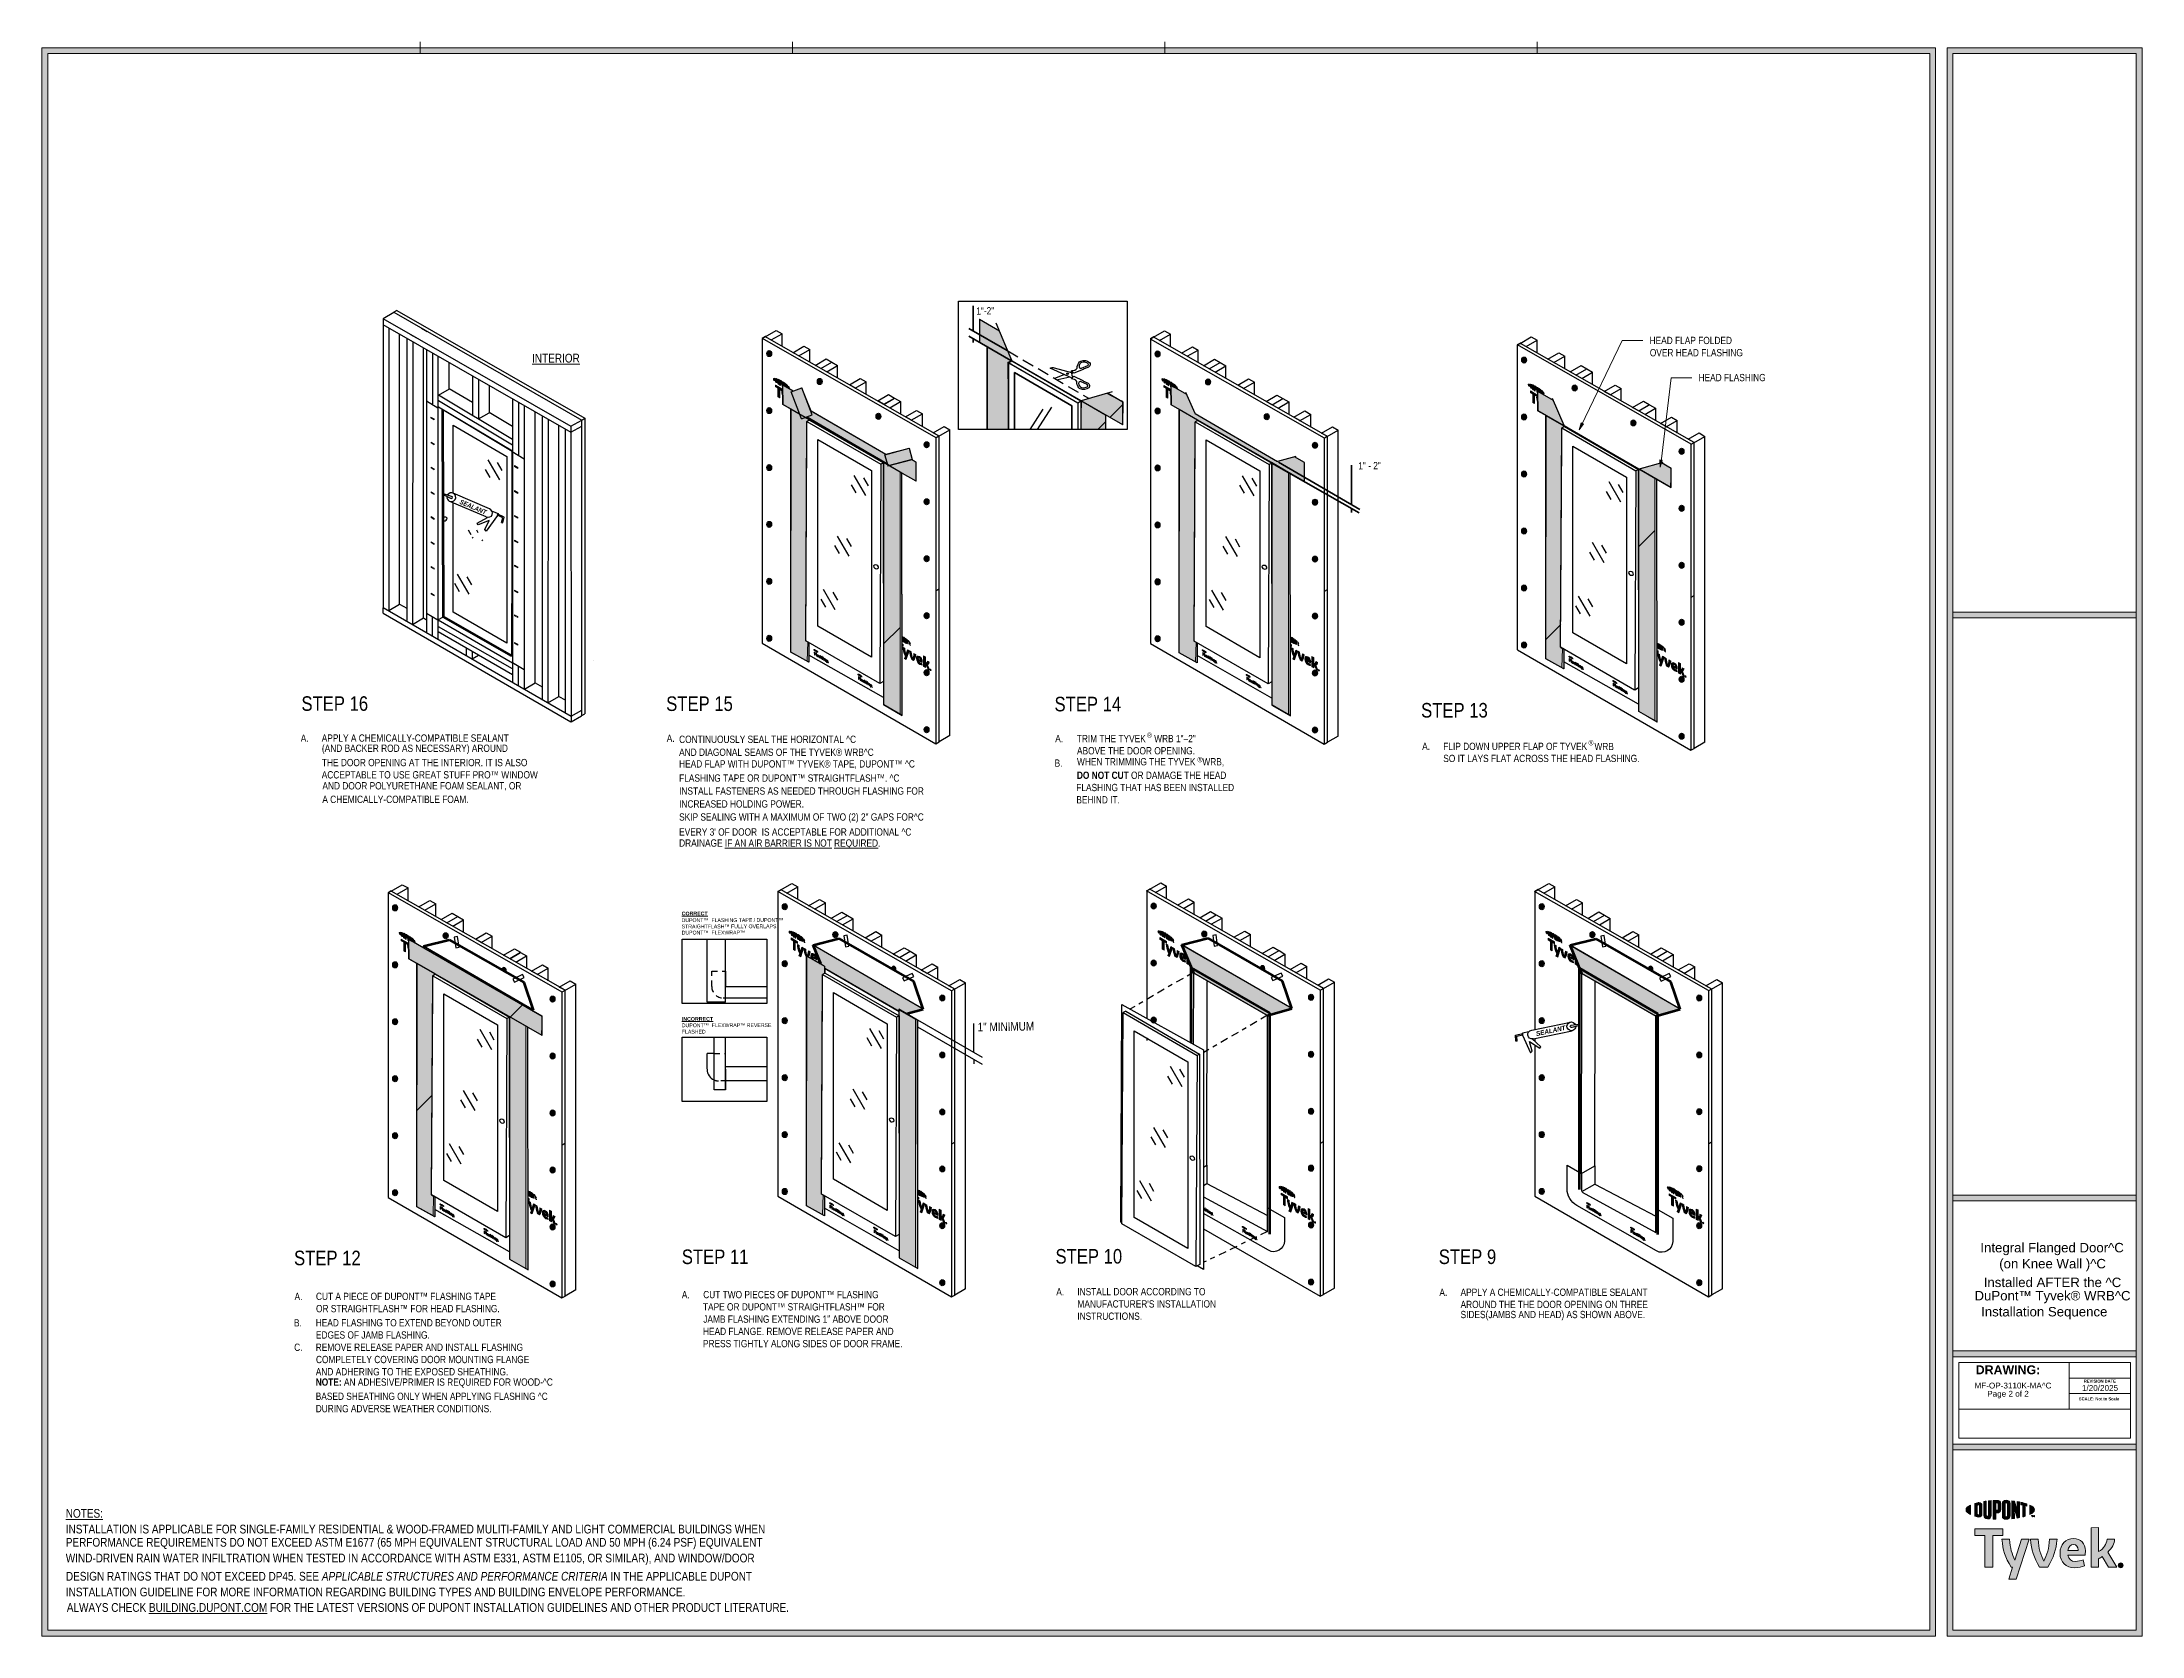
# Model space of a CAD drawing. Header units: inches. Extents: x -26 to 76, y -15 to 22.
# Drawn here: x 30.53 to 75.67, y -15.13 to 19.13 of the extents above; entities that cross this region are included whole.
import ezdxf

# ---------------------------------------------------------------- set-up
doc = ezdxf.new("R2010")
doc.units = ezdxf.units.IN
doc.header["$MEASUREMENT"] = 0
for name, pattern in [('AI-Linetype-13', [0.375113, 0.250075, -0.125038]), ('AI-Linetype-14', [0.375113, 0.250075, -0.125038]), ('AI-Linetype-15', [0.375113, 0.250075, -0.125038]), ('AI-Linetype-16', [0.375113, 0.250075, -0.125038]), ('AI-Linetype-17', [0.375113, 0.250075, -0.125038]), ('AI-Linetype-18', [0.375113, 0.250075, -0.125038]), ('AI-Linetype-19', [0.375113, 0.250075, -0.125038]), ('AI-Linetype-20', [0.375113, 0.250075, -0.125038]), ('AI-Linetype-34', [0.375113, 0.250075, -0.125038]), ('AI-Linetype-35', [0.375113, 0.250075, -0.125038]), ('AI-Linetype-36', [0.375113, 0.250075, -0.125038]), ('AI-Linetype-37', [0.375113, 0.250075, -0.125038]), ('AI-Linetype-38', [0.375113, 0.250075, -0.125038]), ('AI-Linetype-39', [0.375113, 0.250075, -0.125038]), ('AI-Linetype-40', [0.187557, 0.125038, -0.062519]), ('AI-Linetype-41', [0.187557, 0.125038, -0.062519]), ('AI-Linetype-42', [0.187557, 0.125038, -0.062519]), ('AI-Linetype-43', [0.187557, 0.125038, -0.062519]), ('AI-Linetype-44', [0.075023, 0.050015, -0.025008]), ('AI-Linetype-45', [0.075023, 0.050015, -0.025008]), ('AI-Linetype-47', [0.541667, 0.166667, -0.041667, 0.166667, -0.041667, 0.083333, -0.041667]), ('AI-Linetype-48', [0.541667, 0.166667, -0.041667, 0.166667, -0.041667, 0.083333, -0.041667]), ('AI-Linetype-49', [0.541667, 0.166667, -0.041667, 0.166667, -0.041667, 0.083333, -0.041667])]:
    doc.linetypes.add(name, pattern=pattern)
doc.layers.get('0').update_dxf_attribs({"lineweight": 0})
for name, color, linetype, lineweight in [('.ATI-DETAIL', 7, 'Continuous', 0), ('.ATI-HATCH', 7, 'Continuous', 0), ('.ATI-TEXT_2', 7, 'Continuous', 0), ('0_0', 7, 'Continuous', 0), ('G-ANNO-TTLB', 7, 'Continuous', 0), ('Layer 12', 7, 'Continuous', 0), ('LOGOS', 7, 'Continuous', 0), ('T', 7, 'Continuous', 0), ('TYVEK', 7, 'Continuous', 0), ('X-REF - TRACED', 7, 'Continuous', 0)]:
    doc.layers.add(name, color=color, linetype=linetype, lineweight=lineweight)
pattern_1 = [(45, (0, 0), (-7.071, 7.071), [])]

msp = doc.modelspace()

# ---------------------------------------------------------------- texts
at = {"layer": '.ATI-TEXT_2', "char_height": 0.2, "attachment_point": 7}
for s, insert, rotation in [('\\C240;\\c2565101;\\FArial Narrow|b0|i0|c1;\\H0.156298;\\W1.000002;1"-2"', (50.61, 13.265), 0.9999), ('\\L\\C18;\\c0;\\FArial Narrow|b0|i0|c1;\\H0.187555;\\W0.999992;INTERIOR\\l', (41.061, 12.233), 0.1123)]:
    msp.add_mtext(s, dxfattribs=dict(at, insert=insert, rotation=rotation))
for s, insert in [('\\C18;\\c0;\\FArial Narrow|b0|i0|c1;\\H0.312594;\\W1.000000;STEP 16', (36.104, 4.746)), ('\\C18;\\c0;\\FArial Narrow|b0|i0|c1;\\H0.312594;\\W1.000000;STEP 15', (43.944, 4.743)), ('\\C18;\\c0;\\FArial Narrow|b0|i0|c1;\\H0.312594;\\W1.000000;STEP 14', (52.291, 4.735)), ('\\C18;\\c0;\\FArial Narrow|b0|i0|c1;\\H0.312594;\\W1.000000;STEP 13', (60.171, 4.602)), ('\\C18;\\c0;\\FArial Narrow|b0|i0|c1;\\H0.156297;\\W1.000000;A.', (36.089, 4.085)), ('\\C18;\\c0;\\FArial Narrow|b0|i0|c1;\\H0.156297;\\W1.000000;APPLY A CHEMICALLY-COMPATIBLE SEALANT ', (36.54, 4.085)), ('\\C18;\\c0;\\FArial Narrow|b0|i0|c1;\\H0.156297;\\W1.000000;THE DOOR OPENING AT THE INTERIOR. IT IS ALSO  ', (36.544, 3.558)), ('\\C18;\\c0;\\FArial Narrow|b0|i0|c1;\\H0.156297;\\W1.000000;(AND BACKER ROD AS NECESSARY) AROUND ', (36.544, 3.821)), ('\\C18;\\c0;\\FArial Narrow|b0|i0|c1;\\H0.156297;\\W1.000000;ACCEPTABLE TO USE GREAT STUFF PRO™ WINDOW ', (36.54, 3.295)), ('\\C18;\\c0;\\FArial Narrow|b0|i0|c1;\\H0.156297;\\W1.000000;AND DOOR POLYURETHANE FOAM SEALANT, OR ', (36.555, 3.032)), ('\\C18;\\c0;\\FArial Narrow|b0|i0|c1;\\H0.156297;\\W1.000000;A CHEMICALLY-COMPATIBLE FOAM.', (36.553, 2.768)), ('\\C18;\\c0;\\FArial Narrow|b0|i0|c1;\\H0.312594;\\W1.000000;STEP 12', (35.945, -7.17)), ('\\C18;\\c0;\\FArial Narrow|b0|i0|c1;\\H0.312594;\\W1.000000;STEP 11', (44.28, -7.145)), ('\\C18;\\c0;\\FArial Narrow|b0|i0|c1;\\H0.312594;\\W1.000000;STEP 10 ', (52.312, -7.134)), ('\\C18;\\c0;\\FArial Narrow|b0|i0|c1;\\H0.312594;\\W1.000000;STEP 9', (60.551, -7.144))]:
    msp.add_mtext(s, dxfattribs=dict(at, insert=insert))
at = {"char_height": 0.2, "attachment_point": 7}
for s, insert in [('\\C18;\\c0;\\FArial|b0|i0|c1;\\H0.203186;\\W1.000000;Integral Flanged Door^C', (72.192, -6.95)), ('\\C18;\\c0;\\FArial|b0|i0|c1;\\H0.203186;\\W1.000000;(on Knee Wall )^C', (72.597, -7.294)), ('\\C18;\\c0;\\FArial|b0|i0|c1;\\H0.203186;\\W1.000000;Installed AFTER the ^C', (72.264, -7.638)), ('\\C18;\\c0;\\FArial|b0|i0|c1;\\H0.203186;\\W1.000000;DuPont™ Tyvek® WRB^C', (72.066, -7.983)), ('\\C18;\\c0;\\FArial|b0|i0|c1;\\H0.203186;\\W1.000000;Installation Sequence', (72.208, -8.327)), ('\\C18;\\c0;\\FArial|b0|i0|c1;\\H0.125038;\\W1.000000;MF-OP-3110K-MA^C', (72.066, -9.816)), ('\\C18;\\c0;\\FArial|b0|i0|c1;\\H0.125038;\\W1.000000;Page 2 of 2', (72.339, -10.028)), ('\\C18;\\c0;\\FArial|b0|i0|c1;\\H0.125038;\\W1.000000;1/20/2025', (74.375, -9.867))]:
    msp.add_mtext(s, dxfattribs=dict(at, insert=insert))
at = {"layer": 'G-ANNO-TTLB', "char_height": 0.2, "attachment_point": 7}
for s, insert in [('\\C18;\\c0;\\FArial Bold|b1|i0|c1;\\H0.190324;\\W1.000000;DRAWING:', (72.092, -9.511)), ('\\C18;\\c0;\\FArial Bold|b1|i0|c1;\\H0.063441;\\W1.000000;REVISION DATE', (74.415, -9.689)), ('\\C18;\\c0;\\FArial Bold|b1|i0|c1;\\H0.063441;\\W1.000000;SCALE: Not to Scale', (74.309, -10.07))]:
    msp.add_mtext(s, dxfattribs=dict(at, insert=insert))
at = {"layer": 'TYVEK', "char_height": 0.2, "attachment_point": 7}
for s, insert, rotation in [('\\C252;\\c8684675;\\FArial Narrow Bold Italic|b1|i1|c1;\\H0.100814;\\W0.894307;SEALANT', (39.494, 9.204), 336.714), ('\\C252;\\c8684675;\\FArial Narrow Bold Italic|b1|i1|c1;\\H0.100215;\\W0.994520;SEALANT', (62.651, -2.242), 11.8272)]:
    msp.add_mtext(s, dxfattribs=dict(at, insert=insert, rotation=rotation))

# ---------------------------------------------------------------- blocks, each defined once
blk = doc.blocks.new('Block_2')
at = {"layer": 'G-ANNO-TTLB', "true_color": 0xe02127, "transparency": 33554687}
h = blk.add_hatch(color=242, dxfattribs=at)
h.dxf.hatch_style = 2
edge = h.paths.add_edge_path()
edge.add_spline(control_points=[(71.883, -12.422), (71.883, -12.459), (71.92, -12.495), (71.983, -12.525), (71.983, -12.525), (71.983, -12.319), (71.983, -12.319), (71.92, -12.349), (71.883, -12.384), (71.883, -12.422)], knot_values=[0, 0, 0, 0, 1, 1, 1, 2, 2, 2, 3, 3, 3, 3], degree=3, periodic=0)
h = blk.add_hatch(color=242, dxfattribs=at)
h.dxf.hatch_style = 2
edge = h.paths.add_edge_path()
edge.add_spline(control_points=[(72.175, -12.506), (72.175, -12.521), (72.166, -12.527), (72.154, -12.527), (72.145, -12.527), (72.132, -12.523), (72.121, -12.52), (72.121, -12.52), (72.121, -12.324), (72.121, -12.324), (72.132, -12.321), (72.145, -12.318), (72.154, -12.318), (72.166, -12.318), (72.175, -12.323), (72.175, -12.339), (72.175, -12.339), (72.175, -12.506), (72.175, -12.506)], knot_values=[0, 0, 0, 0, 1, 1, 1, 2, 2, 2, 3, 3, 3, 4, 4, 4, 5, 5, 5, 6, 6, 6, 6], degree=3, periodic=0)
edge = h.paths.add_edge_path()
edge.add_spline(control_points=[(72.162, -12.266), (72.144, -12.266), (72.118, -12.272), (72.072, -12.286), (72.072, -12.286), (72.072, -12.558), (72.072, -12.558), (72.113, -12.571), (72.144, -12.578), (72.162, -12.578), (72.203, -12.578), (72.226, -12.553), (72.226, -12.513), (72.226, -12.513), (72.226, -12.332), (72.226, -12.332), (72.226, -12.291), (72.203, -12.266), (72.162, -12.266)], knot_values=[0, 0, 0, 0, 1, 1, 1, 2, 2, 2, 3, 3, 3, 4, 4, 4, 5, 5, 5, 6, 6, 6, 6], degree=3, periodic=0)
h = blk.add_hatch(color=242, dxfattribs=at)
h.dxf.hatch_style = 2
edge = h.paths.add_edge_path()
edge.add_spline(control_points=[(72.369, -12.538), (72.369, -12.553), (72.363, -12.563), (72.344, -12.561), (72.324, -12.559), (72.319, -12.55), (72.319, -12.532), (72.319, -12.532), (72.319, -12.235), (72.319, -12.235), (72.306, -12.237), (72.278, -12.241), (72.266, -12.242), (72.266, -12.242), (72.266, -12.542), (72.266, -12.542), (72.266, -12.59), (72.289, -12.609), (72.344, -12.615), (72.394, -12.621), (72.425, -12.595), (72.425, -12.542), (72.425, -12.542), (72.425, -12.225), (72.425, -12.225), (72.414, -12.226), (72.38, -12.229), (72.369, -12.23), (72.369, -12.23), (72.369, -12.538), (72.369, -12.538)], knot_values=[0, 0, 0, 0, 1, 1, 1, 2, 2, 2, 3, 3, 3, 4, 4, 4, 5, 5, 5, 6, 6, 6, 7, 7, 7, 8, 8, 8, 9, 9, 9, 10, 10, 10, 10], degree=3, periodic=0)
h = blk.add_hatch(color=242, dxfattribs=at)
h.dxf.hatch_style = 2
edge = h.paths.add_edge_path()
edge.add_spline(control_points=[(72.573, -12.407), (72.573, -12.424), (72.567, -12.433), (72.544, -12.433), (72.544, -12.433), (72.525, -12.433), (72.525, -12.433), (72.525, -12.433), (72.525, -12.276), (72.525, -12.276), (72.534, -12.275), (72.538, -12.275), (72.543, -12.275), (72.568, -12.275), (72.573, -12.285), (72.573, -12.302), (72.573, -12.302), (72.573, -12.407), (72.573, -12.407)], knot_values=[0, 0, 0, 0, 1, 1, 1, 2, 2, 2, 3, 3, 3, 4, 4, 4, 5, 5, 5, 6, 6, 6, 6], degree=3, periodic=0)
edge = h.paths.add_edge_path()
edge.add_spline(control_points=[(72.547, -12.22), (72.537, -12.22), (72.501, -12.221), (72.469, -12.223), (72.469, -12.223), (72.469, -12.622), (72.469, -12.622), (72.48, -12.622), (72.509, -12.624), (72.525, -12.624), (72.525, -12.624), (72.525, -12.489), (72.525, -12.489), (72.525, -12.489), (72.547, -12.489), (72.547, -12.489), (72.605, -12.489), (72.63, -12.462), (72.63, -12.411), (72.63, -12.411), (72.63, -12.294), (72.63, -12.294), (72.63, -12.244), (72.602, -12.22), (72.547, -12.22)], knot_values=[0, 0, 0, 0, 1, 1, 1, 2, 2, 2, 3, 3, 3, 4, 4, 4, 5, 5, 5, 6, 6, 6, 7, 7, 7, 8, 8, 8, 8], degree=3, periodic=0)
h = blk.add_hatch(color=242, dxfattribs=at)
h.dxf.hatch_style = 2
edge = h.paths.add_edge_path()
edge.add_spline(control_points=[(72.773, -12.547), (72.773, -12.562), (72.768, -12.571), (72.748, -12.571), (72.728, -12.572), (72.722, -12.563), (72.722, -12.547), (72.722, -12.547), (72.722, -12.298), (72.722, -12.298), (72.722, -12.282), (72.728, -12.272), (72.748, -12.273), (72.768, -12.274), (72.773, -12.282), (72.773, -12.298), (72.773, -12.298), (72.773, -12.547), (72.773, -12.547)], knot_values=[0, 0, 0, 0, 1, 1, 1, 2, 2, 2, 3, 3, 3, 4, 4, 4, 5, 5, 5, 6, 6, 6, 6], degree=3, periodic=0)
edge = h.paths.add_edge_path()
edge.add_spline(control_points=[(72.748, -12.217), (72.696, -12.215), (72.665, -12.238), (72.665, -12.29), (72.665, -12.29), (72.665, -12.551), (72.665, -12.551), (72.665, -12.607), (72.694, -12.63), (72.748, -12.627), (72.802, -12.625), (72.83, -12.604), (72.83, -12.545), (72.83, -12.545), (72.83, -12.296), (72.83, -12.296), (72.83, -12.24), (72.805, -12.22), (72.748, -12.217)], knot_values=[0, 0, 0, 0, 1, 1, 1, 2, 2, 2, 3, 3, 3, 4, 4, 4, 5, 5, 5, 6, 6, 6, 6], degree=3, periodic=0)
h = blk.add_hatch(color=242, dxfattribs=at)
h.dxf.hatch_style = 2
edge = h.paths.add_edge_path()
edge.add_spline(control_points=[(72.986, -12.44), (72.986, -12.44), (72.924, -12.237), (72.924, -12.237), (72.907, -12.234), (72.886, -12.232), (72.87, -12.231), (72.87, -12.231), (72.87, -12.614), (72.87, -12.614), (72.881, -12.613), (72.91, -12.609), (72.924, -12.608), (72.924, -12.608), (72.92, -12.382), (72.92, -12.382), (72.92, -12.382), (72.986, -12.599), (72.986, -12.599), (73, -12.597), (73.02, -12.593), (73.034, -12.59), (73.034, -12.59), (73.034, -12.254), (73.034, -12.254), (73.02, -12.251), (72.994, -12.247), (72.982, -12.245), (72.982, -12.245), (72.986, -12.44), (72.986, -12.44)], knot_values=[0, 0, 0, 0, 1, 1, 1, 2, 2, 2, 3, 3, 3, 4, 4, 4, 5, 5, 5, 6, 6, 6, 7, 7, 7, 8, 8, 8, 9, 9, 9, 10, 10, 10, 10], degree=3, periodic=0)
h = blk.add_hatch(color=242, dxfattribs=at)
h.dxf.hatch_style = 2
edge = h.paths.add_edge_path()
edge.add_spline(control_points=[(73.061, -12.313), (73.075, -12.315), (73.089, -12.318), (73.102, -12.321), (73.102, -12.321), (73.102, -12.576), (73.102, -12.576), (73.114, -12.573), (73.137, -12.567), (73.152, -12.562), (73.152, -12.562), (73.152, -12.333), (73.152, -12.333), (73.167, -12.337), (73.181, -12.341), (73.193, -12.344), (73.193, -12.344), (73.193, -12.295), (73.193, -12.295), (73.154, -12.281), (73.111, -12.27), (73.061, -12.26), (73.061, -12.26), (73.061, -12.313), (73.061, -12.313)], knot_values=[0, 0, 0, 0, 1, 1, 1, 2, 2, 2, 3, 3, 3, 4, 4, 4, 5, 5, 5, 6, 6, 6, 7, 7, 7, 8, 8, 8, 8], degree=3, periodic=0)
h = blk.add_hatch(color=242, dxfattribs=at)
h.dxf.hatch_style = 2
edge = h.paths.add_edge_path()
edge.add_spline(control_points=[(73.354, -12.422), (73.354, -12.459), (73.317, -12.495), (73.254, -12.525), (73.254, -12.525), (73.254, -12.319), (73.254, -12.319), (73.317, -12.349), (73.354, -12.384), (73.354, -12.422)], knot_values=[0, 0, 0, 0, 1, 1, 1, 2, 2, 2, 3, 3, 3, 3], degree=3, periodic=0)
h = blk.add_hatch(color=242, dxfattribs=at)
h.dxf.hatch_style = 2
edge = h.paths.add_edge_path()
edge.add_spline(control_points=[(73.324, -12.545), (73.324, -12.545), (73.33, -12.545), (73.33, -12.545), (73.33, -12.545), (73.339, -12.559), (73.339, -12.559), (73.339, -12.559), (73.348, -12.545), (73.348, -12.545), (73.348, -12.545), (73.354, -12.545), (73.354, -12.545), (73.354, -12.545), (73.354, -12.575), (73.354, -12.575), (73.354, -12.575), (73.348, -12.575), (73.348, -12.575), (73.348, -12.575), (73.348, -12.554), (73.348, -12.554), (73.348, -12.554), (73.339, -12.568), (73.339, -12.568), (73.339, -12.568), (73.339, -12.568), (73.339, -12.568), (73.339, -12.568), (73.33, -12.554), (73.33, -12.554), (73.33, -12.554), (73.33, -12.575), (73.33, -12.575), (73.33, -12.575), (73.324, -12.575), (73.324, -12.575), (73.324, -12.575), (73.324, -12.545), (73.324, -12.545)], knot_values=[0, 0, 0, 0, 1, 1, 1, 2, 2, 2, 3, 3, 3, 4, 4, 4, 5, 5, 5, 6, 6, 6, 7, 7, 7, 8, 8, 8, 9, 9, 9, 10, 10, 10, 11, 11, 11, 12, 12, 12, 13, 13, 13, 13], degree=3, periodic=0)
edge = h.paths.add_edge_path()
edge.add_spline(control_points=[(73.303, -12.551), (73.303, -12.551), (73.294, -12.551), (73.294, -12.551), (73.294, -12.551), (73.294, -12.545), (73.294, -12.545), (73.294, -12.545), (73.318, -12.545), (73.318, -12.545), (73.318, -12.545), (73.318, -12.551), (73.318, -12.551), (73.318, -12.551), (73.309, -12.551), (73.309, -12.551), (73.309, -12.551), (73.309, -12.575), (73.309, -12.575), (73.309, -12.575), (73.303, -12.575), (73.303, -12.575), (73.303, -12.575), (73.303, -12.551), (73.303, -12.551)], knot_values=[0, 0, 0, 0, 1, 1, 1, 2, 2, 2, 3, 3, 3, 4, 4, 4, 5, 5, 5, 6, 6, 6, 7, 7, 7, 8, 8, 8, 8], degree=3, periodic=0)
at = {"layer": 'G-ANNO-TTLB'}
for points, knots in [([(71.883, -12.422), (71.883, -12.459), (71.92, -12.495), (71.983, -12.525), (71.983, -12.525), (71.983, -12.319), (71.983, -12.319), (71.92, -12.349), (71.883, -12.384), (71.883, -12.422)], [0, 0, 0, 0, 1, 1, 1, 2, 2, 2, 3, 3, 3, 3]), ([(72.162, -12.266), (72.144, -12.266), (72.118, -12.272), (72.072, -12.286), (72.072, -12.286), (72.072, -12.558), (72.072, -12.558), (72.113, -12.571), (72.144, -12.578), (72.162, -12.578), (72.203, -12.578), (72.226, -12.553), (72.226, -12.513), (72.226, -12.513), (72.226, -12.332), (72.226, -12.332), (72.226, -12.291), (72.203, -12.266), (72.162, -12.266)], [0, 0, 0, 0, 1, 1, 1, 2, 2, 2, 3, 3, 3, 4, 4, 4, 5, 5, 5, 6, 6, 6, 6]), ([(72.175, -12.506), (72.175, -12.521), (72.166, -12.527), (72.154, -12.527), (72.145, -12.527), (72.132, -12.523), (72.121, -12.52), (72.121, -12.52), (72.121, -12.324), (72.121, -12.324), (72.132, -12.321), (72.145, -12.318), (72.154, -12.318), (72.166, -12.318), (72.175, -12.323), (72.175, -12.339), (72.175, -12.339), (72.175, -12.506), (72.175, -12.506)], [0, 0, 0, 0, 1, 1, 1, 2, 2, 2, 3, 3, 3, 4, 4, 4, 5, 5, 5, 6, 6, 6, 6]), ([(72.369, -12.538), (72.369, -12.553), (72.363, -12.563), (72.344, -12.561), (72.324, -12.559), (72.319, -12.55), (72.319, -12.532), (72.319, -12.532), (72.319, -12.235), (72.319, -12.235), (72.306, -12.237), (72.278, -12.241), (72.266, -12.242), (72.266, -12.242), (72.266, -12.542), (72.266, -12.542), (72.266, -12.59), (72.289, -12.609), (72.344, -12.615), (72.394, -12.621), (72.425, -12.595), (72.425, -12.542), (72.425, -12.542), (72.425, -12.225), (72.425, -12.225), (72.414, -12.226), (72.38, -12.229), (72.369, -12.23), (72.369, -12.23), (72.369, -12.538), (72.369, -12.538)], [0, 0, 0, 0, 1, 1, 1, 2, 2, 2, 3, 3, 3, 4, 4, 4, 5, 5, 5, 6, 6, 6, 7, 7, 7, 8, 8, 8, 9, 9, 9, 10, 10, 10, 10]), ([(72.547, -12.22), (72.537, -12.22), (72.501, -12.221), (72.469, -12.223), (72.469, -12.223), (72.469, -12.622), (72.469, -12.622), (72.48, -12.622), (72.509, -12.624), (72.525, -12.624), (72.525, -12.624), (72.525, -12.489), (72.525, -12.489), (72.525, -12.489), (72.547, -12.489), (72.547, -12.489), (72.605, -12.489), (72.63, -12.462), (72.63, -12.411), (72.63, -12.411), (72.63, -12.294), (72.63, -12.294), (72.63, -12.244), (72.602, -12.22), (72.547, -12.22)], [0, 0, 0, 0, 1, 1, 1, 2, 2, 2, 3, 3, 3, 4, 4, 4, 5, 5, 5, 6, 6, 6, 7, 7, 7, 8, 8, 8, 8]), ([(72.573, -12.407), (72.573, -12.424), (72.567, -12.433), (72.544, -12.433), (72.544, -12.433), (72.525, -12.433), (72.525, -12.433), (72.525, -12.433), (72.525, -12.276), (72.525, -12.276), (72.534, -12.275), (72.538, -12.275), (72.543, -12.275), (72.568, -12.275), (72.573, -12.285), (72.573, -12.302), (72.573, -12.302), (72.573, -12.407), (72.573, -12.407)], [0, 0, 0, 0, 1, 1, 1, 2, 2, 2, 3, 3, 3, 4, 4, 4, 5, 5, 5, 6, 6, 6, 6]), ([(72.748, -12.217), (72.696, -12.215), (72.665, -12.238), (72.665, -12.29), (72.665, -12.29), (72.665, -12.551), (72.665, -12.551), (72.665, -12.607), (72.694, -12.63), (72.748, -12.627), (72.802, -12.625), (72.83, -12.604), (72.83, -12.545), (72.83, -12.545), (72.83, -12.296), (72.83, -12.296), (72.83, -12.24), (72.805, -12.22), (72.748, -12.217)], [0, 0, 0, 0, 1, 1, 1, 2, 2, 2, 3, 3, 3, 4, 4, 4, 5, 5, 5, 6, 6, 6, 6]), ([(72.773, -12.547), (72.773, -12.562), (72.768, -12.571), (72.748, -12.571), (72.728, -12.572), (72.722, -12.563), (72.722, -12.547), (72.722, -12.547), (72.722, -12.298), (72.722, -12.298), (72.722, -12.282), (72.728, -12.272), (72.748, -12.273), (72.768, -12.274), (72.773, -12.282), (72.773, -12.298), (72.773, -12.298), (72.773, -12.547), (72.773, -12.547)], [0, 0, 0, 0, 1, 1, 1, 2, 2, 2, 3, 3, 3, 4, 4, 4, 5, 5, 5, 6, 6, 6, 6]), ([(72.986, -12.44), (72.986, -12.44), (72.924, -12.237), (72.924, -12.237), (72.907, -12.234), (72.886, -12.232), (72.87, -12.231), (72.87, -12.231), (72.87, -12.614), (72.87, -12.614), (72.881, -12.613), (72.91, -12.609), (72.924, -12.608), (72.924, -12.608), (72.92, -12.382), (72.92, -12.382), (72.92, -12.382), (72.986, -12.599), (72.986, -12.599), (73, -12.597), (73.02, -12.593), (73.034, -12.59), (73.034, -12.59), (73.034, -12.254), (73.034, -12.254), (73.02, -12.251), (72.994, -12.247), (72.982, -12.245), (72.982, -12.245), (72.986, -12.44), (72.986, -12.44)], [0, 0, 0, 0, 1, 1, 1, 2, 2, 2, 3, 3, 3, 4, 4, 4, 5, 5, 5, 6, 6, 6, 7, 7, 7, 8, 8, 8, 9, 9, 9, 10, 10, 10, 10]), ([(73.061, -12.313), (73.075, -12.315), (73.089, -12.318), (73.102, -12.321), (73.102, -12.321), (73.102, -12.576), (73.102, -12.576), (73.114, -12.573), (73.137, -12.567), (73.152, -12.562), (73.152, -12.562), (73.152, -12.333), (73.152, -12.333), (73.167, -12.337), (73.181, -12.341), (73.193, -12.344), (73.193, -12.344), (73.193, -12.295), (73.193, -12.295), (73.154, -12.281), (73.111, -12.27), (73.061, -12.26), (73.061, -12.26), (73.061, -12.313), (73.061, -12.313)], [0, 0, 0, 0, 1, 1, 1, 2, 2, 2, 3, 3, 3, 4, 4, 4, 5, 5, 5, 6, 6, 6, 7, 7, 7, 8, 8, 8, 8]), ([(73.354, -12.422), (73.354, -12.459), (73.317, -12.495), (73.254, -12.525), (73.254, -12.525), (73.254, -12.319), (73.254, -12.319), (73.317, -12.349), (73.354, -12.384), (73.354, -12.422)], [0, 0, 0, 0, 1, 1, 1, 2, 2, 2, 3, 3, 3, 3]), ([(73.303, -12.551), (73.303, -12.551), (73.294, -12.551), (73.294, -12.551), (73.294, -12.551), (73.294, -12.545), (73.294, -12.545), (73.294, -12.545), (73.318, -12.545), (73.318, -12.545), (73.318, -12.545), (73.318, -12.551), (73.318, -12.551), (73.318, -12.551), (73.309, -12.551), (73.309, -12.551), (73.309, -12.551), (73.309, -12.575), (73.309, -12.575), (73.309, -12.575), (73.303, -12.575), (73.303, -12.575), (73.303, -12.575), (73.303, -12.551), (73.303, -12.551)], [0, 0, 0, 0, 1, 1, 1, 2, 2, 2, 3, 3, 3, 4, 4, 4, 5, 5, 5, 6, 6, 6, 7, 7, 7, 8, 8, 8, 8]), ([(73.324, -12.545), (73.324, -12.545), (73.33, -12.545), (73.33, -12.545), (73.33, -12.545), (73.339, -12.559), (73.339, -12.559), (73.339, -12.559), (73.348, -12.545), (73.348, -12.545), (73.348, -12.545), (73.354, -12.545), (73.354, -12.545), (73.354, -12.545), (73.354, -12.575), (73.354, -12.575), (73.354, -12.575), (73.348, -12.575), (73.348, -12.575), (73.348, -12.575), (73.348, -12.554), (73.348, -12.554), (73.348, -12.554), (73.339, -12.568), (73.339, -12.568), (73.339, -12.568), (73.339, -12.568), (73.339, -12.568), (73.339, -12.568), (73.33, -12.554), (73.33, -12.554), (73.33, -12.554), (73.33, -12.575), (73.33, -12.575), (73.33, -12.575), (73.324, -12.575), (73.324, -12.575), (73.324, -12.575), (73.324, -12.545), (73.324, -12.545)], [0, 0, 0, 0, 1, 1, 1, 2, 2, 2, 3, 3, 3, 4, 4, 4, 5, 5, 5, 6, 6, 6, 7, 7, 7, 8, 8, 8, 9, 9, 9, 10, 10, 10, 11, 11, 11, 12, 12, 12, 13, 13, 13, 13])]:
    blk.add_open_spline(points, degree=3, knots=knots, dxfattribs=at)
blk = doc.blocks.new('Block_6')
at = {"layer": 'G-ANNO-TTLB', "true_color": 0x15497e, "transparency": 33554687}
h = blk.add_hatch(color=156, dxfattribs=at)
h.dxf.hatch_style = 2
h.paths.add_polyline_path([(72.675, -12.833), (72.072, -12.833), (72.072, -12.976), (72.29, -12.976), (72.29, -13.653), (72.457, -13.653), (72.457, -12.976), (72.675, -12.976)])
h = blk.add_hatch(color=156, dxfattribs=at)
h.dxf.hatch_style = 2
edge = h.paths.add_edge_path()
edge.add_spline(control_points=[(73.679, -13.054), (73.668, -13.255), (73.624, -13.391), (73.555, -13.523), (73.488, -13.391), (73.445, -13.255), (73.432, -13.054), (73.432, -13.054), (73.269, -13.054), (73.269, -13.054), (73.286, -13.29), (73.339, -13.441), (73.466, -13.653), (73.466, -13.653), (73.645, -13.653), (73.645, -13.653), (73.767, -13.441), (73.817, -13.29), (73.841, -13.054), (73.841, -13.054), (73.679, -13.054), (73.679, -13.054)], knot_values=[0, 0, 0, 0, 1, 1, 1, 2, 2, 2, 3, 3, 3, 4, 4, 4, 5, 5, 5, 6, 6, 6, 7, 7, 7, 7], degree=3, periodic=0)
h = blk.add_hatch(color=156, dxfattribs=at)
h.dxf.hatch_style = 2
edge = h.paths.add_edge_path()
edge.add_spline(control_points=[(74.072, -13.297), (74.072, -13.297), (74.294, -13.297), (74.294, -13.297), (74.294, -13.297), (74.294, -13.283), (74.294, -13.283), (74.294, -13.217), (74.259, -13.169), (74.195, -13.169), (74.127, -13.169), (74.082, -13.217), (74.072, -13.297)], knot_values=[0, 0, 0, 0, 1, 1, 1, 2, 2, 2, 3, 3, 3, 4, 4, 4, 4], degree=3, periodic=0)
edge = h.paths.add_edge_path()
edge.add_spline(control_points=[(74.427, -13.627), (74.375, -13.651), (74.299, -13.667), (74.222, -13.667), (74.033, -13.667), (73.904, -13.548), (73.904, -13.353), (73.904, -13.167), (74.022, -13.04), (74.195, -13.04), (74.348, -13.04), (74.449, -13.149), (74.449, -13.306), (74.449, -13.341), (74.447, -13.372), (74.444, -13.395), (74.444, -13.395), (74.074, -13.395), (74.074, -13.395), (74.089, -13.489), (74.144, -13.531), (74.238, -13.531), (74.296, -13.531), (74.351, -13.518), (74.401, -13.497), (74.401, -13.497), (74.427, -13.627), (74.427, -13.627)], knot_values=[0, 0, 0, 0, 1, 1, 1, 2, 2, 2, 3, 3, 3, 4, 4, 4, 5, 5, 5, 6, 6, 6, 7, 7, 7, 8, 8, 8, 9, 9, 9, 9], degree=3, periodic=0)
h = blk.add_hatch(color=156, dxfattribs=at)
h.dxf.hatch_style = 2
edge = h.paths.add_edge_path()
edge.add_spline(control_points=[(74.929, -13.333), (74.929, -13.333), (75.123, -13.653), (75.123, -13.653), (75.123, -13.653), (74.947, -13.653), (74.947, -13.653), (74.947, -13.653), (74.813, -13.425), (74.813, -13.425), (74.788, -13.442), (74.762, -13.46), (74.734, -13.477), (74.734, -13.477), (74.734, -13.653), (74.734, -13.653), (74.734, -13.653), (74.572, -13.653), (74.572, -13.653), (74.572, -13.653), (74.572, -12.813), (74.572, -12.813), (74.572, -12.813), (74.734, -12.804), (74.734, -12.804), (74.734, -12.804), (74.734, -13.321), (74.734, -13.321), (74.844, -13.25), (74.898, -13.168), (74.917, -13.054), (74.917, -13.054), (75.077, -13.054), (75.077, -13.054), (75.074, -13.155), (75.022, -13.245), (74.929, -13.333)], knot_values=[0, 0, 0, 0, 1, 1, 1, 2, 2, 2, 3, 3, 3, 4, 4, 4, 5, 5, 5, 6, 6, 6, 7, 7, 7, 8, 8, 8, 9, 9, 9, 10, 10, 10, 11, 11, 11, 12, 12, 12, 12], degree=3, periodic=0)
at = {"layer": 'G-ANNO-TTLB'}
blk.add_lwpolyline([(72.675, -12.833), (72.072, -12.833), (72.072, -12.976), (72.29, -12.976), (72.29, -13.653), (72.457, -13.653), (72.457, -12.976), (72.675, -12.976)], close=True, dxfattribs=at)
for points, knots in [([(73.679, -13.054), (73.668, -13.255), (73.624, -13.391), (73.555, -13.523), (73.488, -13.391), (73.445, -13.255), (73.432, -13.054), (73.432, -13.054), (73.269, -13.054), (73.269, -13.054), (73.286, -13.29), (73.339, -13.441), (73.466, -13.653), (73.466, -13.653), (73.645, -13.653), (73.645, -13.653), (73.767, -13.441), (73.817, -13.29), (73.841, -13.054), (73.841, -13.054), (73.679, -13.054), (73.679, -13.054)], [0, 0, 0, 0, 1, 1, 1, 2, 2, 2, 3, 3, 3, 4, 4, 4, 5, 5, 5, 6, 6, 6, 7, 7, 7, 7]), ([(74.427, -13.627), (74.375, -13.651), (74.299, -13.667), (74.222, -13.667), (74.033, -13.667), (73.904, -13.548), (73.904, -13.353), (73.904, -13.167), (74.022, -13.04), (74.195, -13.04), (74.348, -13.04), (74.449, -13.149), (74.449, -13.306), (74.449, -13.341), (74.447, -13.372), (74.444, -13.395), (74.444, -13.395), (74.074, -13.395), (74.074, -13.395), (74.089, -13.489), (74.144, -13.531), (74.238, -13.531), (74.296, -13.531), (74.351, -13.518), (74.401, -13.497), (74.401, -13.497), (74.427, -13.627), (74.427, -13.627)], [0, 0, 0, 0, 1, 1, 1, 2, 2, 2, 3, 3, 3, 4, 4, 4, 5, 5, 5, 6, 6, 6, 7, 7, 7, 8, 8, 8, 9, 9, 9, 9]), ([(74.929, -13.333), (74.929, -13.333), (75.123, -13.653), (75.123, -13.653), (75.123, -13.653), (74.947, -13.653), (74.947, -13.653), (74.947, -13.653), (74.813, -13.425), (74.813, -13.425), (74.788, -13.442), (74.762, -13.46), (74.734, -13.477), (74.734, -13.477), (74.734, -13.653), (74.734, -13.653), (74.734, -13.653), (74.572, -13.653), (74.572, -13.653), (74.572, -13.653), (74.572, -12.813), (74.572, -12.813), (74.572, -12.813), (74.734, -12.804), (74.734, -12.804), (74.734, -12.804), (74.734, -13.321), (74.734, -13.321), (74.844, -13.25), (74.898, -13.168), (74.917, -13.054), (74.917, -13.054), (75.077, -13.054), (75.077, -13.054), (75.074, -13.155), (75.022, -13.245), (74.929, -13.333)], [0, 0, 0, 0, 1, 1, 1, 2, 2, 2, 3, 3, 3, 4, 4, 4, 5, 5, 5, 6, 6, 6, 7, 7, 7, 8, 8, 8, 9, 9, 9, 10, 10, 10, 11, 11, 11, 12, 12, 12, 12]), ([(74.072, -13.297), (74.072, -13.297), (74.294, -13.297), (74.294, -13.297), (74.294, -13.297), (74.294, -13.283), (74.294, -13.283), (74.294, -13.217), (74.259, -13.169), (74.195, -13.169), (74.127, -13.169), (74.082, -13.217), (74.072, -13.297)], [0, 0, 0, 0, 1, 1, 1, 2, 2, 2, 3, 3, 3, 4, 4, 4, 4])]:
    blk.add_open_spline(points, degree=3, knots=knots, dxfattribs=at)
blk = doc.blocks.new('Block_5')
at = {"layer": 'G-ANNO-TTLB', "true_color": 0x15497e, "transparency": 33554687}
h = blk.add_hatch(color=156, dxfattribs=at)
h.dxf.hatch_style = 2
edge = h.paths.add_edge_path()
edge.add_spline(control_points=[(73.078, -13.054), (73.078, -13.054), (72.933, -13.505), (72.933, -13.505), (72.871, -13.378), (72.831, -13.245), (72.819, -13.054), (72.819, -13.054), (72.656, -13.054), (72.656, -13.054), (72.673, -13.29), (72.726, -13.441), (72.853, -13.653), (72.853, -13.653), (72.885, -13.653), (72.885, -13.653), (72.885, -13.653), (72.802, -13.911), (72.802, -13.911), (72.802, -13.911), (72.964, -13.911), (72.964, -13.911), (72.964, -13.911), (73.24, -13.054), (73.24, -13.054), (73.24, -13.054), (73.078, -13.054), (73.078, -13.054)], knot_values=[0, 0, 0, 0, 1, 1, 1, 2, 2, 2, 3, 3, 3, 4, 4, 4, 5, 5, 5, 6, 6, 6, 7, 7, 7, 8, 8, 8, 9, 9, 9, 9], degree=3, periodic=0)
at = {"layer": 'G-ANNO-TTLB'}
blk.add_open_spline([(73.078, -13.054), (73.078, -13.054), (72.933, -13.505), (72.933, -13.505), (72.871, -13.378), (72.831, -13.245), (72.819, -13.054), (72.819, -13.054), (72.656, -13.054), (72.656, -13.054), (72.673, -13.29), (72.726, -13.441), (72.853, -13.653), (72.853, -13.653), (72.885, -13.653), (72.885, -13.653), (72.885, -13.653), (72.802, -13.911), (72.802, -13.911), (72.802, -13.911), (72.964, -13.911), (72.964, -13.911), (72.964, -13.911), (73.24, -13.054), (73.24, -13.054), (73.24, -13.054), (73.078, -13.054), (73.078, -13.054)], degree=3, knots=[0, 0, 0, 0, 1, 1, 1, 2, 2, 2, 3, 3, 3, 4, 4, 4, 5, 5, 5, 6, 6, 6, 7, 7, 7, 8, 8, 8, 9, 9, 9, 9], dxfattribs=at)
blk.add_blockref('Block_6', (0, 0), dxfattribs=at)
blk = doc.blocks.new('Block_7')
at = {"layer": 'G-ANNO-TTLB', "true_color": 0x15497e, "transparency": 33554687}
h = blk.add_hatch(color=156, dxfattribs=at)
h.dxf.hatch_style = 2
edge = h.paths.add_edge_path()
edge.add_spline(control_points=[(75.201, -13.598), (75.201, -13.598), (75.201, -13.613), (75.201, -13.613), (75.201, -13.613), (75.208, -13.613), (75.208, -13.613), (75.214, -13.613), (75.218, -13.611), (75.218, -13.606), (75.218, -13.6), (75.214, -13.598), (75.208, -13.598), (75.208, -13.598), (75.201, -13.598), (75.201, -13.598)], knot_values=[0, 0, 0, 0, 1, 1, 1, 2, 2, 2, 3, 3, 3, 4, 4, 4, 5, 5, 5, 5], degree=3, periodic=0)
edge = h.paths.add_edge_path()
edge.add_spline(control_points=[(75.189, -13.588), (75.189, -13.588), (75.208, -13.588), (75.208, -13.588), (75.222, -13.588), (75.229, -13.595), (75.229, -13.606), (75.229, -13.613), (75.225, -13.618), (75.218, -13.621), (75.222, -13.628), (75.226, -13.634), (75.232, -13.641), (75.232, -13.641), (75.219, -13.641), (75.219, -13.641), (75.214, -13.635), (75.21, -13.629), (75.207, -13.623), (75.207, -13.623), (75.201, -13.623), (75.201, -13.623), (75.201, -13.623), (75.201, -13.641), (75.201, -13.641), (75.201, -13.641), (75.189, -13.641), (75.189, -13.641), (75.189, -13.641), (75.189, -13.588), (75.189, -13.588)], knot_values=[0, 0, 0, 0, 1, 1, 1, 2, 2, 2, 3, 3, 3, 4, 4, 4, 5, 5, 5, 6, 6, 6, 7, 7, 7, 8, 8, 8, 9, 9, 9, 10, 10, 10, 10], degree=3, periodic=0)
edge = h.paths.add_edge_path()
edge.add_spline(control_points=[(75.208, -13.574), (75.183, -13.574), (75.168, -13.589), (75.168, -13.616), (75.168, -13.642), (75.183, -13.657), (75.208, -13.657), (75.234, -13.657), (75.248, -13.642), (75.248, -13.616), (75.248, -13.589), (75.234, -13.574), (75.208, -13.574)], knot_values=[0, 0, 0, 0, 1, 1, 1, 2, 2, 2, 3, 3, 3, 4, 4, 4, 4], degree=3, periodic=0)
edge = h.paths.add_edge_path()
edge.add_spline(control_points=[(75.208, -13.564), (75.24, -13.564), (75.26, -13.584), (75.26, -13.616), (75.26, -13.647), (75.239, -13.667), (75.208, -13.667), (75.176, -13.667), (75.156, -13.647), (75.156, -13.616), (75.156, -13.584), (75.177, -13.564), (75.208, -13.564)], knot_values=[0, 0, 0, 0, 1, 1, 1, 2, 2, 2, 3, 3, 3, 4, 4, 4, 4], degree=3, periodic=0)
at = {"layer": 'G-ANNO-TTLB'}
for points, knots in [([(75.208, -13.564), (75.24, -13.564), (75.26, -13.584), (75.26, -13.616), (75.26, -13.647), (75.239, -13.667), (75.208, -13.667), (75.176, -13.667), (75.156, -13.647), (75.156, -13.616), (75.156, -13.584), (75.177, -13.564), (75.208, -13.564)], [0, 0, 0, 0, 1, 1, 1, 2, 2, 2, 3, 3, 3, 4, 4, 4, 4]), ([(75.208, -13.574), (75.183, -13.574), (75.168, -13.589), (75.168, -13.616), (75.168, -13.642), (75.183, -13.657), (75.208, -13.657), (75.234, -13.657), (75.248, -13.642), (75.248, -13.616), (75.248, -13.589), (75.234, -13.574), (75.208, -13.574)], [0, 0, 0, 0, 1, 1, 1, 2, 2, 2, 3, 3, 3, 4, 4, 4, 4]), ([(75.189, -13.588), (75.189, -13.588), (75.208, -13.588), (75.208, -13.588), (75.222, -13.588), (75.229, -13.595), (75.229, -13.606), (75.229, -13.613), (75.225, -13.618), (75.218, -13.621), (75.222, -13.628), (75.226, -13.634), (75.232, -13.641), (75.232, -13.641), (75.219, -13.641), (75.219, -13.641), (75.214, -13.635), (75.21, -13.629), (75.207, -13.623), (75.207, -13.623), (75.201, -13.623), (75.201, -13.623), (75.201, -13.623), (75.201, -13.641), (75.201, -13.641), (75.201, -13.641), (75.189, -13.641), (75.189, -13.641), (75.189, -13.641), (75.189, -13.588), (75.189, -13.588)], [0, 0, 0, 0, 1, 1, 1, 2, 2, 2, 3, 3, 3, 4, 4, 4, 5, 5, 5, 6, 6, 6, 7, 7, 7, 8, 8, 8, 9, 9, 9, 10, 10, 10, 10]), ([(75.201, -13.598), (75.201, -13.598), (75.201, -13.613), (75.201, -13.613), (75.201, -13.613), (75.208, -13.613), (75.208, -13.613), (75.214, -13.613), (75.218, -13.611), (75.218, -13.606), (75.218, -13.6), (75.214, -13.598), (75.208, -13.598), (75.208, -13.598), (75.201, -13.598), (75.201, -13.598)], [0, 0, 0, 0, 1, 1, 1, 2, 2, 2, 3, 3, 3, 4, 4, 4, 5, 5, 5, 5])]:
    blk.add_open_spline(points, degree=3, knots=knots, dxfattribs=at)
blk = doc.blocks.new('Block_4')
at = {"layer": 'G-ANNO-TTLB'}
for name in ['Block_5', 'Block_7']:
    blk.add_blockref(name, (0, 0), dxfattribs=at)
blk = doc.blocks.new('Block_3')
at = {"layer": 'G-ANNO-TTLB'}
blk.add_blockref('Block_4', (0, 0), dxfattribs=at)
blk = doc.blocks.new('Block_1')
at = {"layer": 'G-ANNO-TTLB'}
for name in ['Block_2', 'Block_3']:
    blk.add_blockref(name, (0, 0), dxfattribs=at)
blk = doc.blocks.new('Block_15')
at = {"layer": 'TYVEK', "color": 18, "lineweight": 25, "true_color": 0x000000}
for points in [[(46.347, -5.005)], [(47.676, -5.774)]]:
    blk.add_lwpolyline(points, dxfattribs=at)
blk = doc.blocks.new('Block_17')
at = {"layer": 'TYVEK', "true_color": 0x003b71, "transparency": 33554687}
h = blk.add_hatch(color=156, dxfattribs=at)
h.dxf.hatch_style = 2
edge = h.paths.add_edge_path()
edge.add_ellipse((49.878, -1.421), major_axis=(0, 0.0664), ratio=0.766948, start_angle=0, end_angle=360)
at = {"layer": 'TYVEK', "color": 252, "lineweight": 25, "true_color": 0x838484}
for p, q in [((49.865, -1.42), (49.892, -1.42)), ((49.878, -1.403), (49.878, -1.438))]:
    blk.add_line(p, q, dxfattribs=at)
at = {"layer": 'TYVEK', "color": 18, "lineweight": 25, "true_color": 0x000000}
blk.add_ellipse((49.878, -1.421), major_axis=(0, 0.0664), ratio=0.766948, dxfattribs=at)
at = {"layer": 'TYVEK', "color": 252, "lineweight": 25, "true_color": 0x838484}
blk.add_ellipse((49.878, -1.42), major_axis=(0, 0.0171), ratio=0.788846, dxfattribs=at)
blk = doc.blocks.new('Block_18')
at = {"layer": 'TYVEK', "true_color": 0x003b71, "transparency": 33554687}
h = blk.add_hatch(color=156, dxfattribs=at)
h.dxf.hatch_style = 2
edge = h.paths.add_edge_path()
edge.add_ellipse((49.878, -7.542), major_axis=(0, 0.0664), ratio=0.766948, start_angle=0, end_angle=360)
at = {"layer": 'TYVEK', "color": 252, "lineweight": 25, "true_color": 0x838484}
for p, q in [((49.865, -7.542), (49.892, -7.542)), ((49.878, -7.525), (49.878, -7.559))]:
    blk.add_line(p, q, dxfattribs=at)
at = {"layer": 'TYVEK', "color": 18, "lineweight": 25, "true_color": 0x000000}
blk.add_ellipse((49.878, -7.542), major_axis=(0, 0.0664), ratio=0.766948, dxfattribs=at)
at = {"layer": 'TYVEK', "color": 252, "lineweight": 25, "true_color": 0x838484}
blk.add_ellipse((49.878, -7.542), major_axis=(0, 0.0171), ratio=0.788846, dxfattribs=at)
blk = doc.blocks.new('Block_19')
at = {"layer": 'TYVEK', "true_color": 0x003b71, "transparency": 33554687}
h = blk.add_hatch(color=156, dxfattribs=at)
h.dxf.hatch_style = 2
edge = h.paths.add_edge_path()
edge.add_ellipse((49.878, -3.869), major_axis=(0, 0.0664), ratio=0.766948, start_angle=0, end_angle=360)
at = {"layer": 'TYVEK', "color": 252, "lineweight": 25, "true_color": 0x838484}
for p, q in [((49.865, -3.869), (49.892, -3.869)), ((49.878, -3.852), (49.878, -3.886))]:
    blk.add_line(p, q, dxfattribs=at)
at = {"layer": 'TYVEK', "color": 18, "lineweight": 25, "true_color": 0x000000}
blk.add_ellipse((49.878, -3.869), major_axis=(0, 0.0664), ratio=0.766948, dxfattribs=at)
at = {"layer": 'TYVEK', "color": 252, "lineweight": 25, "true_color": 0x838484}
blk.add_ellipse((49.878, -3.869), major_axis=(0, 0.0171), ratio=0.788846, dxfattribs=at)
blk = doc.blocks.new('Block_20')
at = {"layer": 'TYVEK', "true_color": 0x003b71, "transparency": 33554687}
h = blk.add_hatch(color=156, dxfattribs=at)
h.dxf.hatch_style = 2
edge = h.paths.add_edge_path()
edge.add_ellipse((49.878, -2.645), major_axis=(0, 0.0664), ratio=0.766948, start_angle=0, end_angle=360)
at = {"layer": 'TYVEK', "color": 252, "lineweight": 25, "true_color": 0x838484}
for p, q in [((49.865, -2.631), (49.892, -2.631)), ((49.878, -2.628), (49.878, -2.662))]:
    blk.add_line(p, q, dxfattribs=at)
at = {"layer": 'TYVEK', "color": 18, "lineweight": 25, "true_color": 0x000000}
blk.add_ellipse((49.878, -2.645), major_axis=(0, 0.0664), ratio=0.766948, dxfattribs=at)
at = {"layer": 'TYVEK', "color": 252, "lineweight": 25, "true_color": 0x838484}
blk.add_ellipse((49.878, -2.645), major_axis=(0, 0.0171), ratio=0.788846, dxfattribs=at)
blk = doc.blocks.new('Block_21')
at = {"layer": 'TYVEK', "true_color": 0x003b71, "transparency": 33554687}
h = blk.add_hatch(color=156, dxfattribs=at)
h.dxf.hatch_style = 2
edge = h.paths.add_edge_path()
edge.add_ellipse((49.878, -5.094), major_axis=(0, 0.0664), ratio=0.766948, start_angle=0, end_angle=360)
at = {"layer": 'TYVEK', "color": 252, "lineweight": 25, "true_color": 0x838484}
for p, q in [((49.865, -5.093), (49.892, -5.093)), ((49.878, -5.076), (49.878, -5.111))]:
    blk.add_line(p, q, dxfattribs=at)
at = {"layer": 'TYVEK', "color": 18, "lineweight": 25, "true_color": 0x000000}
blk.add_ellipse((49.878, -5.094), major_axis=(0, 0.0664), ratio=0.766948, dxfattribs=at)
at = {"layer": 'TYVEK', "color": 252, "lineweight": 25, "true_color": 0x838484}
blk.add_ellipse((49.878, -5.093), major_axis=(0, 0.0171), ratio=0.788846, dxfattribs=at)
blk = doc.blocks.new('Block_22')
at = {"layer": 'TYVEK', "true_color": 0x003b71, "transparency": 33554687}
h = blk.add_hatch(color=156, dxfattribs=at)
h.dxf.hatch_style = 2
edge = h.paths.add_edge_path()
edge.add_ellipse((49.878, -6.318), major_axis=(0, 0.0664), ratio=0.766948, start_angle=0, end_angle=360)
at = {"layer": 'TYVEK', "color": 252, "lineweight": 25, "true_color": 0x838484}
for p, q in [((49.865, -6.318), (49.892, -6.318)), ((49.878, -6.301), (49.878, -6.335))]:
    blk.add_line(p, q, dxfattribs=at)
at = {"layer": 'TYVEK', "color": 18, "lineweight": 25, "true_color": 0x000000}
blk.add_ellipse((49.878, -6.318), major_axis=(0, 0.0664), ratio=0.766948, dxfattribs=at)
at = {"layer": 'TYVEK', "color": 252, "lineweight": 25, "true_color": 0x838484}
blk.add_ellipse((49.878, -6.318), major_axis=(0, 0.0171), ratio=0.788846, dxfattribs=at)
blk = doc.blocks.new('Block_16')
at = {"layer": 'TYVEK'}
for name in ['Block_17', 'Block_20', 'Block_19', 'Block_21', 'Block_22', 'Block_18']:
    blk.add_blockref(name, (0, 0), dxfattribs=at)
blk = doc.blocks.new('Block_24')
at = {"layer": 'TYVEK', "true_color": 0x003b71, "transparency": 33554687}
h = blk.add_hatch(color=156, dxfattribs=at)
h.dxf.hatch_style = 2
edge = h.paths.add_edge_path()
edge.add_ellipse((46.493, 0.54), major_axis=(0, 0.0664), ratio=0.766948, start_angle=0, end_angle=360)
at = {"layer": 'TYVEK', "color": 252, "lineweight": 25, "true_color": 0x838484}
for p, q in [((46.48, 0.541), (46.507, 0.541)), ((46.493, 0.558), (46.493, 0.524))]:
    blk.add_line(p, q, dxfattribs=at)
at = {"layer": 'TYVEK', "color": 18, "lineweight": 25, "true_color": 0x000000}
blk.add_ellipse((46.493, 0.54), major_axis=(0, 0.0664), ratio=0.766948, dxfattribs=at)
at = {"layer": 'TYVEK', "color": 252, "lineweight": 25, "true_color": 0x838484}
blk.add_ellipse((46.493, 0.541), major_axis=(0, 0.0171), ratio=0.788846, dxfattribs=at)
blk = doc.blocks.new('Block_25')
at = {"layer": 'TYVEK', "true_color": 0x003b71, "transparency": 33554687}
h = blk.add_hatch(color=156, dxfattribs=at)
h.dxf.hatch_style = 2
edge = h.paths.add_edge_path()
edge.add_ellipse((46.493, -5.581), major_axis=(0, 0.0664), ratio=0.766948, start_angle=0, end_angle=360)
at = {"layer": 'TYVEK', "color": 252, "lineweight": 25, "true_color": 0x838484}
for p, q in [((46.48, -5.581), (46.507, -5.581)), ((46.493, -5.564), (46.493, -5.598))]:
    blk.add_line(p, q, dxfattribs=at)
at = {"layer": 'TYVEK', "color": 18, "lineweight": 25, "true_color": 0x000000}
blk.add_ellipse((46.493, -5.581), major_axis=(0, 0.0664), ratio=0.766948, dxfattribs=at)
at = {"layer": 'TYVEK', "color": 252, "lineweight": 25, "true_color": 0x838484}
blk.add_ellipse((46.493, -5.581), major_axis=(0, 0.0171), ratio=0.788846, dxfattribs=at)
blk = doc.blocks.new('Block_26')
at = {"layer": 'TYVEK', "true_color": 0x003b71, "transparency": 33554687}
h = blk.add_hatch(color=156, dxfattribs=at)
h.dxf.hatch_style = 2
edge = h.paths.add_edge_path()
edge.add_ellipse((46.493, -1.908), major_axis=(0, 0.0664), ratio=0.766948, start_angle=0, end_angle=360)
at = {"layer": 'TYVEK', "color": 252, "lineweight": 25, "true_color": 0x838484}
for p, q in [((46.48, -1.908), (46.507, -1.908)), ((46.493, -1.891), (46.493, -1.925))]:
    blk.add_line(p, q, dxfattribs=at)
at = {"layer": 'TYVEK', "color": 18, "lineweight": 25, "true_color": 0x000000}
blk.add_ellipse((46.493, -1.908), major_axis=(0, 0.0664), ratio=0.766948, dxfattribs=at)
at = {"layer": 'TYVEK', "color": 252, "lineweight": 25, "true_color": 0x838484}
blk.add_ellipse((46.493, -1.908), major_axis=(0, 0.0171), ratio=0.788846, dxfattribs=at)
blk = doc.blocks.new('Block_27')
at = {"layer": 'TYVEK', "true_color": 0x003b71, "transparency": 33554687}
h = blk.add_hatch(color=156, dxfattribs=at)
h.dxf.hatch_style = 2
edge = h.paths.add_edge_path()
edge.add_ellipse((46.493, -0.684), major_axis=(0, 0.0664), ratio=0.766948, start_angle=0, end_angle=360)
at = {"layer": 'TYVEK', "color": 252, "lineweight": 25, "true_color": 0x838484}
for p, q in [((46.48, -0.67), (46.507, -0.67)), ((46.493, -0.666), (46.493, -0.701))]:
    blk.add_line(p, q, dxfattribs=at)
at = {"layer": 'TYVEK', "color": 18, "lineweight": 25, "true_color": 0x000000}
blk.add_ellipse((46.493, -0.684), major_axis=(0, 0.0664), ratio=0.766948, dxfattribs=at)
at = {"layer": 'TYVEK', "color": 252, "lineweight": 25, "true_color": 0x838484}
blk.add_ellipse((46.493, -0.684), major_axis=(0, 0.0171), ratio=0.788846, dxfattribs=at)
blk = doc.blocks.new('Block_28')
at = {"layer": 'TYVEK', "true_color": 0x003b71, "transparency": 33554687}
h = blk.add_hatch(color=156, dxfattribs=at)
h.dxf.hatch_style = 2
edge = h.paths.add_edge_path()
edge.add_ellipse((46.493, -3.133), major_axis=(0, 0.0664), ratio=0.766948, start_angle=0, end_angle=360)
at = {"layer": 'TYVEK', "color": 252, "lineweight": 25, "true_color": 0x838484}
for p, q in [((46.48, -3.132), (46.507, -3.132)), ((46.493, -3.115), (46.493, -3.149))]:
    blk.add_line(p, q, dxfattribs=at)
at = {"layer": 'TYVEK', "color": 18, "lineweight": 25, "true_color": 0x000000}
blk.add_ellipse((46.493, -3.133), major_axis=(0, 0.0664), ratio=0.766948, dxfattribs=at)
at = {"layer": 'TYVEK', "color": 252, "lineweight": 25, "true_color": 0x838484}
blk.add_ellipse((46.493, -3.132), major_axis=(0, 0.0171), ratio=0.788846, dxfattribs=at)
blk = doc.blocks.new('Block_29')
at = {"layer": 'TYVEK', "true_color": 0x003b71, "transparency": 33554687}
h = blk.add_hatch(color=156, dxfattribs=at)
h.dxf.hatch_style = 2
edge = h.paths.add_edge_path()
edge.add_ellipse((46.493, -4.357), major_axis=(0, 0.0664), ratio=0.766948, start_angle=0, end_angle=360)
at = {"layer": 'TYVEK', "color": 252, "lineweight": 25, "true_color": 0x838484}
for p, q in [((46.48, -4.357), (46.507, -4.357)), ((46.493, -4.339), (46.493, -4.374))]:
    blk.add_line(p, q, dxfattribs=at)
at = {"layer": 'TYVEK', "color": 18, "lineweight": 25, "true_color": 0x000000}
blk.add_ellipse((46.493, -4.357), major_axis=(0, 0.0664), ratio=0.766948, dxfattribs=at)
at = {"layer": 'TYVEK', "color": 252, "lineweight": 25, "true_color": 0x838484}
blk.add_ellipse((46.493, -4.357), major_axis=(0, 0.0171), ratio=0.788846, dxfattribs=at)
blk = doc.blocks.new('Block_23')
at = {"layer": 'TYVEK'}
for name in ['Block_24', 'Block_27', 'Block_26', 'Block_28', 'Block_29', 'Block_25']:
    blk.add_blockref(name, (0, 0), dxfattribs=at)
blk = doc.blocks.new('Block_31')
at = {"layer": 'TYVEK', "true_color": 0x003b71, "transparency": 33554687}
h = blk.add_hatch(color=156, dxfattribs=at)
h.dxf.hatch_style = 2
edge = h.paths.add_edge_path()
edge.add_spline(control_points=[(48.882, -0.808), (48.882, -0.822), (48.879, -0.835), (48.873, -0.846), (48.873, -0.846), (48.835, -0.824), (48.835, -0.824), (48.835, -0.824), (48.831, -0.822), (48.831, -0.822), (48.831, -0.822), (48.82, -0.816), (48.82, -0.816), (48.82, -0.816), (48.782, -0.794), (48.782, -0.794), (48.787, -0.764), (48.807, -0.741), (48.831, -0.741), (48.86, -0.741), (48.882, -0.771), (48.882, -0.808)], knot_values=[0, 0, 0, 0, 1, 1, 1, 2, 2, 2, 3, 3, 3, 4, 4, 4, 5, 5, 5, 6, 6, 6, 7, 7, 7, 7], degree=3, periodic=0)
at = {"layer": 'TYVEK', "color": 252, "lineweight": 25, "true_color": 0x838484}
blk.add_line((48.818, -0.807), (48.845, -0.807), dxfattribs=at)
blk.add_lwpolyline([(48.831, -0.79), (48.831, -0.807), (48.831, -0.822)], dxfattribs=at)
at = {"layer": 'TYVEK', "color": 18, "lineweight": 25, "true_color": 0x000000}
blk.add_open_spline([(48.882, -0.808), (48.882, -0.822), (48.879, -0.835), (48.873, -0.846), (48.873, -0.846), (48.835, -0.824), (48.835, -0.824), (48.835, -0.824), (48.831, -0.822), (48.831, -0.822), (48.831, -0.822), (48.82, -0.816), (48.82, -0.816), (48.82, -0.816), (48.782, -0.794), (48.782, -0.794), (48.787, -0.764), (48.807, -0.741), (48.831, -0.741), (48.86, -0.741), (48.882, -0.771), (48.882, -0.808)], degree=3, knots=[0, 0, 0, 0, 1, 1, 1, 2, 2, 2, 3, 3, 3, 4, 4, 4, 5, 5, 5, 6, 6, 6, 7, 7, 7, 7], dxfattribs=at)
at = {"layer": 'TYVEK', "color": 252, "lineweight": 25, "true_color": 0x838484}
blk.add_open_spline([(48.845, -0.807), (48.845, -0.816), (48.84, -0.822), (48.835, -0.824), (48.835, -0.824), (48.831, -0.822), (48.831, -0.822), (48.831, -0.822), (48.82, -0.816), (48.82, -0.816), (48.819, -0.813), (48.818, -0.81), (48.818, -0.807), (48.818, -0.798), (48.824, -0.79), (48.831, -0.79), (48.839, -0.79), (48.845, -0.798), (48.845, -0.807)], degree=3, knots=[0, 0, 0, 0, 1, 1, 1, 2, 2, 2, 3, 3, 3, 4, 4, 4, 5, 5, 5, 6, 6, 6, 6], dxfattribs=at)
blk = doc.blocks.new('Block_32')
at = {"layer": 'TYVEK', "true_color": 0x003b71, "transparency": 33554687}
h = blk.add_hatch(color=156, dxfattribs=at)
h.dxf.hatch_style = 2
edge = h.paths.add_edge_path()
edge.add_ellipse((47.58, -0.059), major_axis=(0, 0.0664), ratio=0.766948, start_angle=0, end_angle=360)
at = {"layer": 'TYVEK', "color": 252, "lineweight": 25, "true_color": 0x838484}
for p, q in [((47.567, -0.059), (47.594, -0.059)), ((47.58, -0.042), (47.58, -0.076))]:
    blk.add_line(p, q, dxfattribs=at)
at = {"layer": 'TYVEK', "color": 18, "lineweight": 25, "true_color": 0x000000}
blk.add_ellipse((47.58, -0.059), major_axis=(0, 0.0664), ratio=0.766948, dxfattribs=at)
at = {"layer": 'TYVEK', "color": 252, "lineweight": 25, "true_color": 0x838484}
blk.add_ellipse((47.58, -0.059), major_axis=(0, 0.0171), ratio=0.788846, dxfattribs=at)
blk = doc.blocks.new('Block_33')
at = {"layer": 'TYVEK', "color": 18, "lineweight": 25, "true_color": 0x000000}
blk.add_lwpolyline([(46.516, 0.553)], dxfattribs=at)
blk = doc.blocks.new('Block_30')
at = {"layer": 'TYVEK', "color": 18, "lineweight": 25, "true_color": 0x000000}
blk.add_lwpolyline([(49.823, -2.758)], dxfattribs=at)
at = {"layer": 'TYVEK'}
for name in ['Block_33', 'Block_32', 'Block_31']:
    blk.add_blockref(name, (0, 0), dxfattribs=at)
blk = doc.blocks.new('Block_34')
at = {"layer": 'TYVEK', "color": 133, "lineweight": 25, "true_color": 0x70ccdd}
blk.add_line((48.951, -6.854), (47.347, -5.942), dxfattribs=at)
for points in [[(47.348, -6.094)], [(48.952, -7.007)]]:
    blk.add_lwpolyline(points, dxfattribs=at)
blk = doc.blocks.new('Block_53')
at = {"layer": 'TYVEK', "color": 2, "lineweight": 18, "true_color": 0xf5eb12}
for points in [[(47.351, -0.887)], [(47.351, -5.583)]]:
    blk.add_lwpolyline(points, dxfattribs=at)
blk = doc.blocks.new('Block_54')
at = {"layer": 'TYVEK', "color": 240, "lineweight": 25, "true_color": 0xed2327}
for points in [[(46.872, -0.241)], [(46.872, -5.061)]]:
    blk.add_lwpolyline(points, dxfattribs=at)
blk = doc.blocks.new('Block_56')
at = {"layer": 'TYVEK', "color": 240, "lineweight": 25, "true_color": 0xed2327}
for points in [[(47.266, -0.546)], [(49.055, -1.581)]]:
    blk.add_lwpolyline(points, dxfattribs=at)
blk = doc.blocks.new('Block_55')
at = {"layer": 'TYVEK', "color": 240, "lineweight": 25, "true_color": 0xed2327}
for p, q in [((50.741, -2.702), (49.353, -1.898)), ((50.741, -2.85), (49.353, -2.047)), ((50.555, -2.592), (50.555, -1.97)), ((50.555, -2.742), (50.555, -2.835))]:
    blk.add_line(p, q, dxfattribs=at)
at = {"layer": 'TYVEK'}
blk.add_blockref('Block_56', (0, 0), dxfattribs=at)
at = {"layer": 'TYVEK', "insert": (50.64, -2.143), "char_height": 0.2, "attachment_point": 7, "rotation": 0.9999}
blk.add_mtext('\\C240;\\c2565101;\\FArial Narrow|b0|i0|c1;\\H0.186440;\\W1.000002;1" MINIMUM', dxfattribs=at)
blk = doc.blocks.new('Block_59')
at = {"layer": 'TYVEK', "color": 93, "lineweight": 25, "true_color": 0x6bbe46}
blk.add_line((47.349, -0.782), (48.951, -1.709), dxfattribs=at)
blk.add_lwpolyline([(49.032, -6.264)], dxfattribs=at)
blk = doc.blocks.new('Block_60')
at = {"layer": 'TYVEK', "color": 93, "lineweight": 25, "true_color": 0x6bbe46}
blk.add_line((48.87, -6.55), (47.278, -5.632), dxfattribs=at)
blk.add_lwpolyline([(47.279, -5.632), (47.304, -0.917), (48.893, -1.836), (48.87, -6.55)], dxfattribs=at)
blk = doc.blocks.new('Block_58')
at = {"layer": 'TYVEK', "color": 93, "lineweight": 25, "true_color": 0x6bbe46}
for p, q in [((47.36, -0.888), (47.304, -0.917)), ((48.949, -1.807), (48.893, -1.836)), ((48.952, -6.505), (48.87, -6.55))]:
    blk.add_line(p, q, dxfattribs=at)
blk.add_lwpolyline([(47.36, -0.888), (48.949, -1.807), (48.951, -6.332)], dxfattribs=at)
at = {"layer": 'TYVEK'}
for name in ['Block_59', 'Block_60']:
    blk.add_blockref(name, (0, 0), dxfattribs=at)
blk = doc.blocks.new('Block_57')
at = {"layer": 'TYVEK', "color": 93, "lineweight": 25, "true_color": 0x6bbe46}
blk.add_lwpolyline([(47.539, -5.319), (47.539, -1.307), (48.694, -1.974), (48.694, -5.987)], close=True, dxfattribs=at)
for points in [[(48.844, -4.064), (48.845, -4.031), (48.819, -4.004), (48.786, -4.003), (48.768, -4.003), (48.75, -4.011), (48.739, -4.025)], [(48.739, -4.025), (48.739, -4.058), (48.766, -4.085), (48.799, -4.085), (48.816, -4.085), (48.833, -4.077), (48.844, -4.064)]]:
    blk.add_open_spline(points, degree=3, knots=[0, 0, 0, 0, 1, 1, 1, 2, 2, 2, 2], dxfattribs=at)
at = {"layer": 'TYVEK'}
blk.add_blockref('Block_58', (0, 0), dxfattribs=at)
blk = doc.blocks.new('Block_62')
at = {"layer": 'TYVEK', "color": 240, "lineweight": 25, "true_color": 0xed2327}
for points in [[(38.896, -0.575)], [(40.685, -1.61)]]:
    blk.add_lwpolyline(points, dxfattribs=at)
blk = doc.blocks.new('Block_61')
at = {"layer": 'TYVEK', "color": 240, "lineweight": 25, "true_color": 0xed2327}
for points in [[(40.982, -1.927)], [(40.982, -2.076)]]:
    blk.add_lwpolyline(points, dxfattribs=at)
at = {"layer": 'TYVEK'}
blk.add_blockref('Block_62', (0, 0), dxfattribs=at)
blk = doc.blocks.new('Block_63')
at = {"layer": 'TYVEK', "color": 252, "linetype": 'AI-Linetype-17', "lineweight": 25, "true_color": 0x838484}
blk.add_lwpolyline([(50.975, 12.783)], dxfattribs=at)
at = {"layer": 'TYVEK', "color": 252, "linetype": 'AI-Linetype-16', "lineweight": 25, "true_color": 0x838484}
blk.add_lwpolyline([(52.387, 11.974)], dxfattribs=at)
blk = doc.blocks.new('Block_64')
at = {"layer": 'TYVEK', "color": 18, "lineweight": 25, "true_color": 0x000000}
for points in [[(50.676, 13.168)], [(51.137, 12.575)]]:
    blk.add_lwpolyline(points, dxfattribs=at)
blk = doc.blocks.new('Block_65')
at = {"layer": 'TYVEK', "color": 252, "linetype": 'AI-Linetype-20', "lineweight": 25, "true_color": 0x838484}
blk.add_line((51.29, 12.485), (53.02, 11.468), dxfattribs=at)
at = {"layer": 'TYVEK', "color": 252, "linetype": 'AI-Linetype-19', "lineweight": 25, "true_color": 0x838484}
blk.add_lwpolyline([(51.137, 12.575)], dxfattribs=at)
at = {"layer": 'TYVEK', "color": 252, "linetype": 'AI-Linetype-18', "lineweight": 25, "true_color": 0x838484}
blk.add_lwpolyline([(53.117, 11.412)], dxfattribs=at)
blk = doc.blocks.new('Block_66')
at = {"layer": 'TYVEK', "color": 193, "lineweight": 25, "true_color": 0xa282bb}
for points in [[(39.365, 9.429), (39.365, 10.887), (40.52, 10.22), (40.52, 6.207), (39.365, 6.874), (39.365, 9.214)], [(39.365, 8.989)]]:
    blk.add_lwpolyline(points, dxfattribs=at)
blk = doc.blocks.new('Block_67')
at = {"layer": 'TYVEK', "color": 252, "lineweight": 70, "true_color": 0x838484}
blk.add_lwpolyline([(40.626, 5.931), (39.16, 6.774), (39.142, 11.217)], dxfattribs=at)
at = {"layer": 'TYVEK', "color": 193, "lineweight": 70, "true_color": 0xa282bb}
blk.add_lwpolyline([(40.686, 5.857)], dxfattribs=at)
blk = doc.blocks.new('Block_165')
at = {"layer": 'TYVEK', "color": 18, "lineweight": 25, "true_color": 0x000000}
for points in [[(62.619, -5.004)], [(63.947, -5.773)]]:
    blk.add_lwpolyline(points, dxfattribs=at)
blk = doc.blocks.new('Block_167')
at = {"layer": 'TYVEK', "true_color": 0x003b71, "transparency": 33554687}
h = blk.add_hatch(color=156, dxfattribs=at)
h.dxf.hatch_style = 2
edge = h.paths.add_edge_path()
edge.add_ellipse((66.149, -1.42), major_axis=(0, 0.0664), ratio=0.766948, start_angle=0, end_angle=360)
at = {"layer": 'TYVEK', "color": 252, "lineweight": 25, "true_color": 0x838484}
for p, q in [((66.136, -1.419), (66.163, -1.419)), ((66.149, -1.402), (66.149, -1.436))]:
    blk.add_line(p, q, dxfattribs=at)
at = {"layer": 'TYVEK', "color": 18, "lineweight": 25, "true_color": 0x000000}
blk.add_ellipse((66.149, -1.42), major_axis=(0, 0.0664), ratio=0.766948, dxfattribs=at)
at = {"layer": 'TYVEK', "color": 252, "lineweight": 25, "true_color": 0x838484}
blk.add_ellipse((66.149, -1.419), major_axis=(0, 0.0171), ratio=0.788846, dxfattribs=at)
blk = doc.blocks.new('Block_168')
at = {"layer": 'TYVEK', "true_color": 0x003b71, "transparency": 33554687}
h = blk.add_hatch(color=156, dxfattribs=at)
h.dxf.hatch_style = 2
edge = h.paths.add_edge_path()
edge.add_ellipse((66.149, -7.541), major_axis=(0, 0.0664), ratio=0.766948, start_angle=0, end_angle=360)
at = {"layer": 'TYVEK', "color": 252, "lineweight": 25, "true_color": 0x838484}
for p, q in [((66.136, -7.541), (66.163, -7.541)), ((66.149, -7.524), (66.149, -7.558))]:
    blk.add_line(p, q, dxfattribs=at)
at = {"layer": 'TYVEK', "color": 18, "lineweight": 25, "true_color": 0x000000}
blk.add_ellipse((66.149, -7.541), major_axis=(0, 0.0664), ratio=0.766948, dxfattribs=at)
at = {"layer": 'TYVEK', "color": 252, "lineweight": 25, "true_color": 0x838484}
blk.add_ellipse((66.149, -7.541), major_axis=(0, 0.0171), ratio=0.788846, dxfattribs=at)
blk = doc.blocks.new('Block_169')
at = {"layer": 'TYVEK', "true_color": 0x003b71, "transparency": 33554687}
h = blk.add_hatch(color=156, dxfattribs=at)
h.dxf.hatch_style = 2
edge = h.paths.add_edge_path()
edge.add_ellipse((66.149, -3.868), major_axis=(0, 0.0664), ratio=0.766948, start_angle=0, end_angle=360)
at = {"layer": 'TYVEK', "color": 252, "lineweight": 25, "true_color": 0x838484}
for p, q in [((66.136, -3.868), (66.163, -3.868)), ((66.149, -3.851), (66.149, -3.885))]:
    blk.add_line(p, q, dxfattribs=at)
at = {"layer": 'TYVEK', "color": 18, "lineweight": 25, "true_color": 0x000000}
blk.add_ellipse((66.149, -3.868), major_axis=(0, 0.0664), ratio=0.766948, dxfattribs=at)
at = {"layer": 'TYVEK', "color": 252, "lineweight": 25, "true_color": 0x838484}
blk.add_ellipse((66.149, -3.868), major_axis=(0, 0.0171), ratio=0.788846, dxfattribs=at)
blk = doc.blocks.new('Block_170')
at = {"layer": 'TYVEK', "true_color": 0x003b71, "transparency": 33554687}
h = blk.add_hatch(color=156, dxfattribs=at)
h.dxf.hatch_style = 2
edge = h.paths.add_edge_path()
edge.add_ellipse((66.149, -2.644), major_axis=(0, 0.0664), ratio=0.766948, start_angle=0, end_angle=360)
at = {"layer": 'TYVEK', "color": 252, "lineweight": 25, "true_color": 0x838484}
for p, q in [((66.136, -2.63), (66.163, -2.63)), ((66.149, -2.626), (66.149, -2.661))]:
    blk.add_line(p, q, dxfattribs=at)
at = {"layer": 'TYVEK', "color": 18, "lineweight": 25, "true_color": 0x000000}
blk.add_ellipse((66.149, -2.644), major_axis=(0, 0.0664), ratio=0.766948, dxfattribs=at)
at = {"layer": 'TYVEK', "color": 252, "lineweight": 25, "true_color": 0x838484}
blk.add_ellipse((66.149, -2.643), major_axis=(0, 0.0171), ratio=0.788846, dxfattribs=at)
blk = doc.blocks.new('Block_171')
at = {"layer": 'TYVEK', "true_color": 0x003b71, "transparency": 33554687}
h = blk.add_hatch(color=156, dxfattribs=at)
h.dxf.hatch_style = 2
edge = h.paths.add_edge_path()
edge.add_ellipse((66.149, -5.093), major_axis=(0, 0.0664), ratio=0.766948, start_angle=0, end_angle=360)
at = {"layer": 'TYVEK', "color": 252, "lineweight": 25, "true_color": 0x838484}
for p, q in [((66.136, -5.092), (66.163, -5.092)), ((66.149, -5.075), (66.149, -5.109))]:
    blk.add_line(p, q, dxfattribs=at)
at = {"layer": 'TYVEK', "color": 18, "lineweight": 25, "true_color": 0x000000}
blk.add_ellipse((66.149, -5.093), major_axis=(0, 0.0664), ratio=0.766948, dxfattribs=at)
at = {"layer": 'TYVEK', "color": 252, "lineweight": 25, "true_color": 0x838484}
blk.add_ellipse((66.149, -5.092), major_axis=(0, 0.0171), ratio=0.788846, dxfattribs=at)
blk = doc.blocks.new('Block_172')
at = {"layer": 'TYVEK', "true_color": 0x003b71, "transparency": 33554687}
h = blk.add_hatch(color=156, dxfattribs=at)
h.dxf.hatch_style = 2
edge = h.paths.add_edge_path()
edge.add_ellipse((66.149, -6.317), major_axis=(0, 0.0664), ratio=0.766948, start_angle=0, end_angle=360)
at = {"layer": 'TYVEK', "color": 252, "lineweight": 25, "true_color": 0x838484}
for p, q in [((66.136, -6.316), (66.163, -6.316)), ((66.149, -6.299), (66.149, -6.334))]:
    blk.add_line(p, q, dxfattribs=at)
at = {"layer": 'TYVEK', "color": 18, "lineweight": 25, "true_color": 0x000000}
blk.add_ellipse((66.149, -6.317), major_axis=(0, 0.0664), ratio=0.766948, dxfattribs=at)
at = {"layer": 'TYVEK', "color": 252, "lineweight": 25, "true_color": 0x838484}
blk.add_ellipse((66.149, -6.316), major_axis=(0, 0.0171), ratio=0.788846, dxfattribs=at)
blk = doc.blocks.new('Block_166')
at = {"layer": 'TYVEK'}
for name in ['Block_167', 'Block_170', 'Block_169', 'Block_171', 'Block_172', 'Block_168']:
    blk.add_blockref(name, (0, 0), dxfattribs=at)
blk = doc.blocks.new('Block_174')
at = {"layer": 'TYVEK', "true_color": 0x003b71, "transparency": 33554687}
h = blk.add_hatch(color=156, dxfattribs=at)
h.dxf.hatch_style = 2
edge = h.paths.add_edge_path()
edge.add_ellipse((62.765, 0.542), major_axis=(0, 0.0664), ratio=0.766948, start_angle=0, end_angle=360)
at = {"layer": 'TYVEK', "color": 252, "lineweight": 25, "true_color": 0x838484}
for p, q in [((62.751, 0.542), (62.778, 0.542)), ((62.765, 0.559), (62.765, 0.525))]:
    blk.add_line(p, q, dxfattribs=at)
at = {"layer": 'TYVEK', "color": 18, "lineweight": 25, "true_color": 0x000000}
blk.add_ellipse((62.765, 0.542), major_axis=(0, 0.0664), ratio=0.766948, dxfattribs=at)
at = {"layer": 'TYVEK', "color": 252, "lineweight": 25, "true_color": 0x838484}
blk.add_ellipse((62.765, 0.542), major_axis=(0, 0.0171), ratio=0.788846, dxfattribs=at)
blk = doc.blocks.new('Block_175')
at = {"layer": 'TYVEK', "true_color": 0x003b71, "transparency": 33554687}
h = blk.add_hatch(color=156, dxfattribs=at)
h.dxf.hatch_style = 2
edge = h.paths.add_edge_path()
edge.add_ellipse((62.765, -5.58), major_axis=(0, 0.0664), ratio=0.766948, start_angle=0, end_angle=360)
at = {"layer": 'TYVEK', "color": 252, "lineweight": 25, "true_color": 0x838484}
for p, q in [((62.751, -5.58), (62.778, -5.58)), ((62.765, -5.562), (62.765, -5.597))]:
    blk.add_line(p, q, dxfattribs=at)
at = {"layer": 'TYVEK', "color": 18, "lineweight": 25, "true_color": 0x000000}
blk.add_ellipse((62.765, -5.58), major_axis=(0, 0.0664), ratio=0.766948, dxfattribs=at)
at = {"layer": 'TYVEK', "color": 252, "lineweight": 25, "true_color": 0x838484}
blk.add_ellipse((62.765, -5.58), major_axis=(0, 0.0171), ratio=0.788846, dxfattribs=at)
blk = doc.blocks.new('Block_176')
at = {"layer": 'TYVEK', "true_color": 0x003b71, "transparency": 33554687}
h = blk.add_hatch(color=156, dxfattribs=at)
h.dxf.hatch_style = 2
edge = h.paths.add_edge_path()
edge.add_ellipse((62.765, -1.907), major_axis=(0, 0.0664), ratio=0.766948, start_angle=0, end_angle=360)
at = {"layer": 'TYVEK', "color": 252, "lineweight": 25, "true_color": 0x838484}
for p, q in [((62.751, -1.907), (62.778, -1.907)), ((62.765, -1.889), (62.765, -1.924))]:
    blk.add_line(p, q, dxfattribs=at)
at = {"layer": 'TYVEK', "color": 18, "lineweight": 25, "true_color": 0x000000}
blk.add_ellipse((62.765, -1.907), major_axis=(0, 0.0664), ratio=0.766948, dxfattribs=at)
at = {"layer": 'TYVEK', "color": 252, "lineweight": 25, "true_color": 0x838484}
blk.add_ellipse((62.765, -1.907), major_axis=(0, 0.0171), ratio=0.788846, dxfattribs=at)
blk = doc.blocks.new('Block_177')
at = {"layer": 'TYVEK', "true_color": 0x003b71, "transparency": 33554687}
h = blk.add_hatch(color=156, dxfattribs=at)
h.dxf.hatch_style = 2
edge = h.paths.add_edge_path()
edge.add_ellipse((62.765, -0.683), major_axis=(0, 0.0664), ratio=0.766948, start_angle=0, end_angle=360)
at = {"layer": 'TYVEK', "color": 252, "lineweight": 25, "true_color": 0x838484}
for p, q in [((62.751, -0.669), (62.778, -0.669)), ((62.765, -0.665), (62.765, -0.699))]:
    blk.add_line(p, q, dxfattribs=at)
at = {"layer": 'TYVEK', "color": 18, "lineweight": 25, "true_color": 0x000000}
blk.add_ellipse((62.765, -0.683), major_axis=(0, 0.0664), ratio=0.766948, dxfattribs=at)
at = {"layer": 'TYVEK', "color": 252, "lineweight": 25, "true_color": 0x838484}
blk.add_ellipse((62.765, -0.682), major_axis=(0, 0.0171), ratio=0.788846, dxfattribs=at)
blk = doc.blocks.new('Block_178')
at = {"layer": 'TYVEK', "true_color": 0x003b71, "transparency": 33554687}
h = blk.add_hatch(color=156, dxfattribs=at)
h.dxf.hatch_style = 2
edge = h.paths.add_edge_path()
edge.add_ellipse((62.765, -3.131), major_axis=(0, 0.0664), ratio=0.766948, start_angle=0, end_angle=360)
at = {"layer": 'TYVEK', "color": 252, "lineweight": 25, "true_color": 0x838484}
for p, q in [((62.751, -3.131), (62.778, -3.131)), ((62.765, -3.114), (62.765, -3.148))]:
    blk.add_line(p, q, dxfattribs=at)
at = {"layer": 'TYVEK', "color": 18, "lineweight": 25, "true_color": 0x000000}
blk.add_ellipse((62.765, -3.131), major_axis=(0, 0.0664), ratio=0.766948, dxfattribs=at)
at = {"layer": 'TYVEK', "color": 252, "lineweight": 25, "true_color": 0x838484}
blk.add_ellipse((62.765, -3.131), major_axis=(0, 0.0171), ratio=0.788846, dxfattribs=at)
blk = doc.blocks.new('Block_179')
at = {"layer": 'TYVEK', "true_color": 0x003b71, "transparency": 33554687}
h = blk.add_hatch(color=156, dxfattribs=at)
h.dxf.hatch_style = 2
edge = h.paths.add_edge_path()
edge.add_ellipse((62.765, -4.356), major_axis=(0, 0.0664), ratio=0.766948, start_angle=0, end_angle=360)
at = {"layer": 'TYVEK', "color": 252, "lineweight": 25, "true_color": 0x838484}
for p, q in [((62.751, -4.355), (62.778, -4.355)), ((62.765, -4.338), (62.765, -4.372))]:
    blk.add_line(p, q, dxfattribs=at)
at = {"layer": 'TYVEK', "color": 18, "lineweight": 25, "true_color": 0x000000}
blk.add_ellipse((62.765, -4.356), major_axis=(0, 0.0664), ratio=0.766948, dxfattribs=at)
at = {"layer": 'TYVEK', "color": 252, "lineweight": 25, "true_color": 0x838484}
blk.add_ellipse((62.765, -4.355), major_axis=(0, 0.0171), ratio=0.788846, dxfattribs=at)
blk = doc.blocks.new('Block_173')
at = {"layer": 'TYVEK'}
for name in ['Block_174', 'Block_177', 'Block_176', 'Block_178', 'Block_179', 'Block_175']:
    blk.add_blockref(name, (0, 0), dxfattribs=at)
blk = doc.blocks.new('Block_181')
at = {"layer": 'TYVEK', "true_color": 0x000000, "transparency": 33554687}
h = blk.add_hatch(color=18, dxfattribs=at)
h.dxf.hatch_style = 2
edge = h.paths.add_edge_path()
edge.add_spline(control_points=[(63.736, -5.932), (63.736, -5.932), (63.736, -5.874), (63.736, -5.874), (63.736, -5.874), (63.766, -5.891), (63.766, -5.891), (63.766, -5.891), (63.766, -5.901), (63.766, -5.901), (63.766, -5.901), (63.746, -5.89), (63.746, -5.89), (63.746, -5.89), (63.746, -5.905), (63.746, -5.905), (63.746, -5.905), (63.763, -5.915), (63.763, -5.915), (63.763, -5.915), (63.763, -5.925), (63.763, -5.925), (63.763, -5.925), (63.746, -5.915), (63.746, -5.915), (63.746, -5.915), (63.746, -5.937), (63.746, -5.937), (63.746, -5.937), (63.736, -5.932), (63.736, -5.932)], knot_values=[0, 0, 0, 0, 1, 1, 1, 2, 2, 2, 3, 3, 3, 4, 4, 4, 5, 5, 5, 6, 6, 6, 7, 7, 7, 8, 8, 8, 9, 9, 9, 10, 10, 10, 10], degree=3, periodic=0)
h = blk.add_hatch(color=18, dxfattribs=at)
h.dxf.hatch_style = 2
edge = h.paths.add_edge_path()
edge.add_spline(control_points=[(63.783, -5.943), (63.783, -5.948), (63.784, -5.951), (63.786, -5.952), (63.787, -5.953), (63.788, -5.953), (63.789, -5.953), (63.789, -5.953), (63.789, -5.963), (63.789, -5.963), (63.788, -5.962), (63.786, -5.961), (63.784, -5.96), (63.776, -5.956), (63.773, -5.948), (63.773, -5.938), (63.773, -5.938), (63.773, -5.894), (63.773, -5.894), (63.773, -5.894), (63.782, -5.899), (63.782, -5.899), (63.782, -5.899), (63.783, -5.943), (63.783, -5.943)], knot_values=[0, 0, 0, 0, 1, 1, 1, 2, 2, 2, 3, 3, 3, 4, 4, 4, 5, 5, 5, 6, 6, 6, 7, 7, 7, 8, 8, 8, 8], degree=3, periodic=0)
h = blk.add_hatch(color=18, dxfattribs=at)
h.dxf.hatch_style = 2
edge = h.paths.add_edge_path()
edge.add_spline(control_points=[(63.801, -5.944), (63.801, -5.944), (63.814, -5.952), (63.814, -5.952), (63.814, -5.952), (63.814, -5.951), (63.814, -5.951), (63.814, -5.946), (63.812, -5.942), (63.808, -5.939), (63.804, -5.937), (63.801, -5.939), (63.801, -5.944)], knot_values=[0, 0, 0, 0, 1, 1, 1, 2, 2, 2, 3, 3, 3, 4, 4, 4, 4], degree=3, periodic=0)
edge = h.paths.add_edge_path()
edge.add_spline(control_points=[(63.822, -5.979), (63.819, -5.979), (63.815, -5.978), (63.81, -5.975), (63.799, -5.969), (63.791, -5.956), (63.791, -5.942), (63.791, -5.929), (63.798, -5.924), (63.808, -5.93), (63.818, -5.936), (63.824, -5.947), (63.824, -5.958), (63.824, -5.96), (63.824, -5.962), (63.823, -5.964), (63.823, -5.964), (63.801, -5.951), (63.801, -5.951), (63.802, -5.958), (63.805, -5.963), (63.811, -5.966), (63.814, -5.968), (63.818, -5.969), (63.821, -5.969), (63.821, -5.969), (63.822, -5.979), (63.822, -5.979)], knot_values=[0, 0, 0, 0, 1, 1, 1, 2, 2, 2, 3, 3, 3, 4, 4, 4, 5, 5, 5, 6, 6, 6, 7, 7, 7, 8, 8, 8, 9, 9, 9, 9], degree=3, periodic=0)
h = blk.add_hatch(color=18, dxfattribs=at)
h.dxf.hatch_style = 2
edge = h.paths.add_edge_path()
edge.add_spline(control_points=[(63.838, -5.968), (63.834, -5.96), (63.83, -5.952), (63.827, -5.942), (63.827, -5.942), (63.838, -5.948), (63.838, -5.948), (63.839, -5.953), (63.842, -5.96), (63.845, -5.966), (63.848, -5.963), (63.85, -5.96), (63.851, -5.956), (63.851, -5.956), (63.861, -5.961), (63.861, -5.961), (63.859, -5.969), (63.856, -5.973), (63.85, -5.976), (63.856, -5.986), (63.859, -5.994), (63.862, -6.004), (63.862, -6.004), (63.851, -5.998), (63.851, -5.998), (63.85, -5.992), (63.846, -5.984), (63.843, -5.978), (63.841, -5.981), (63.838, -5.984), (63.837, -5.99), (63.837, -5.99), (63.828, -5.984), (63.828, -5.984), (63.829, -5.977), (63.833, -5.972), (63.838, -5.968)], knot_values=[0, 0, 0, 0, 1, 1, 1, 2, 2, 2, 3, 3, 3, 4, 4, 4, 5, 5, 5, 6, 6, 6, 7, 7, 7, 8, 8, 8, 9, 9, 9, 10, 10, 10, 11, 11, 11, 12, 12, 12, 12], degree=3, periodic=0)
h = blk.add_hatch(color=18, dxfattribs=at)
h.dxf.hatch_style = 2
edge = h.paths.add_edge_path()
edge.add_spline(control_points=[(63.922, -5.981), (63.922, -5.981), (63.932, -5.987), (63.932, -5.987), (63.929, -6.004), (63.925, -6.024), (63.919, -6.037), (63.919, -6.037), (63.908, -6.03), (63.908, -6.03), (63.904, -6.018), (63.901, -6.004), (63.898, -5.989), (63.896, -6.001), (63.892, -6.011), (63.889, -6.019), (63.889, -6.019), (63.878, -6.013), (63.878, -6.013), (63.872, -5.994), (63.867, -5.968), (63.864, -5.948), (63.864, -5.948), (63.875, -5.954), (63.875, -5.954), (63.877, -5.972), (63.881, -5.994), (63.884, -6.005), (63.887, -5.998), (63.892, -5.981), (63.894, -5.965), (63.894, -5.965), (63.903, -5.97), (63.903, -5.97), (63.905, -5.989), (63.91, -6.011), (63.913, -6.022), (63.916, -6.014), (63.92, -5.997), (63.922, -5.981)], knot_values=[0, 0, 0, 0, 1, 1, 1, 2, 2, 2, 3, 3, 3, 4, 4, 4, 5, 5, 5, 6, 6, 6, 7, 7, 7, 8, 8, 8, 9, 9, 9, 10, 10, 10, 11, 11, 11, 12, 12, 12, 13, 13, 13, 13], degree=3, periodic=0)
h = blk.add_hatch(color=18, dxfattribs=at)
h.dxf.hatch_style = 2
edge = h.paths.add_edge_path()
edge.add_spline(control_points=[(63.951, -6.012), (63.954, -6.014), (63.956, -6.016), (63.958, -6.017), (63.958, -6.017), (63.956, -6.025), (63.956, -6.025), (63.955, -6.024), (63.954, -6.023), (63.952, -6.022), (63.95, -6.021), (63.948, -6.02), (63.946, -6.02), (63.946, -6.02), (63.946, -6.052), (63.946, -6.052), (63.946, -6.052), (63.937, -6.047), (63.937, -6.047), (63.937, -6.047), (63.936, -6.007), (63.936, -6.007), (63.94, -6.007), (63.946, -6.009), (63.951, -6.012)], knot_values=[0, 0, 0, 0, 1, 1, 1, 2, 2, 2, 3, 3, 3, 4, 4, 4, 5, 5, 5, 6, 6, 6, 7, 7, 7, 8, 8, 8, 8], degree=3, periodic=0)
h = blk.add_hatch(color=18, dxfattribs=at)
h.dxf.hatch_style = 2
edge = h.paths.add_edge_path()
edge.add_spline(control_points=[(63.981, -6.064), (63.981, -6.064), (63.981, -6.055), (63.981, -6.055), (63.98, -6.054), (63.978, -6.053), (63.976, -6.052), (63.973, -6.05), (63.97, -6.05), (63.97, -6.054), (63.97, -6.057), (63.973, -6.06), (63.976, -6.062), (63.978, -6.064), (63.98, -6.064), (63.981, -6.064)], knot_values=[0, 0, 0, 0, 1, 1, 1, 2, 2, 2, 3, 3, 3, 4, 4, 4, 5, 5, 5, 5], degree=3, periodic=0)
edge = h.paths.add_edge_path()
edge.add_spline(control_points=[(63.975, -6.07), (63.966, -6.064), (63.961, -6.056), (63.961, -6.049), (63.961, -6.041), (63.966, -6.039), (63.975, -6.044), (63.977, -6.045), (63.98, -6.047), (63.981, -6.048), (63.981, -6.048), (63.981, -6.046), (63.981, -6.046), (63.981, -6.041), (63.979, -6.037), (63.974, -6.035), (63.971, -6.033), (63.968, -6.032), (63.965, -6.031), (63.965, -6.031), (63.963, -6.021), (63.963, -6.021), (63.966, -6.022), (63.971, -6.024), (63.975, -6.026), (63.986, -6.032), (63.991, -6.041), (63.991, -6.053), (63.991, -6.053), (63.991, -6.075), (63.991, -6.075), (63.988, -6.075), (63.982, -6.074), (63.975, -6.07)], knot_values=[0, 0, 0, 0, 1, 1, 1, 2, 2, 2, 3, 3, 3, 4, 4, 4, 5, 5, 5, 6, 6, 6, 7, 7, 7, 8, 8, 8, 9, 9, 9, 10, 10, 10, 11, 11, 11, 11], degree=3, periodic=0)
h = blk.add_hatch(color=18, dxfattribs=at)
h.dxf.hatch_style = 2
edge = h.paths.add_edge_path()
edge.add_spline(control_points=[(64.014, -6.083), (64.02, -6.086), (64.023, -6.084), (64.023, -6.075), (64.023, -6.068), (64.02, -6.061), (64.014, -6.058), (64.012, -6.056), (64.011, -6.056), (64.009, -6.056), (64.009, -6.056), (64.009, -6.079), (64.009, -6.079), (64.011, -6.08), (64.012, -6.082), (64.014, -6.083)], knot_values=[0, 0, 0, 0, 1, 1, 1, 2, 2, 2, 3, 3, 3, 4, 4, 4, 5, 5, 5, 5], degree=3, periodic=0)
edge = h.paths.add_edge_path()
edge.add_spline(control_points=[(64.015, -6.093), (64.013, -6.091), (64.011, -6.09), (64.009, -6.088), (64.009, -6.088), (64.009, -6.104), (64.009, -6.104), (64.009, -6.104), (63.999, -6.098), (63.999, -6.098), (63.999, -6.098), (63.999, -6.043), (63.999, -6.043), (64.003, -6.044), (64.009, -6.046), (64.014, -6.048), (64.026, -6.055), (64.033, -6.067), (64.033, -6.081), (64.033, -6.094), (64.026, -6.099), (64.015, -6.093)], knot_values=[0, 0, 0, 0, 1, 1, 1, 2, 2, 2, 3, 3, 3, 4, 4, 4, 5, 5, 5, 6, 6, 6, 7, 7, 7, 7], degree=3, periodic=0)
h = blk.add_hatch(color=18, dxfattribs=at)
h.dxf.hatch_style = 2
edge = h.paths.add_edge_path()
edge.add_spline(control_points=[(64.04, -6.101), (64.04, -6.102), (64.041, -6.103), (64.041, -6.104), (64.042, -6.104), (64.042, -6.103), (64.042, -6.102), (64.042, -6.102), (64.043, -6.103), (64.043, -6.103), (64.043, -6.103), (64.043, -6.107), (64.043, -6.107), (64.043, -6.107), (64.042, -6.107), (64.042, -6.107), (64.042, -6.107), (64.042, -6.105), (64.042, -6.105), (64.042, -6.105), (64.042, -6.104), (64.042, -6.104), (64.042, -6.105), (64.042, -6.105), (64.041, -6.105), (64.041, -6.105), (64.041, -6.105), (64.041, -6.105), (64.04, -6.104), (64.04, -6.103), (64.04, -6.103), (64.04, -6.103), (64.04, -6.103), (64.04, -6.103), (64.04, -6.103), (64.04, -6.105), (64.04, -6.105), (64.04, -6.105), (64.039, -6.105), (64.039, -6.105), (64.039, -6.105), (64.039, -6.101), (64.039, -6.101), (64.039, -6.101), (64.04, -6.101), (64.04, -6.101)], knot_values=[0, 0, 0, 0, 1, 1, 1, 2, 2, 2, 3, 3, 3, 4, 4, 4, 5, 5, 5, 6, 6, 6, 7, 7, 7, 8, 8, 8, 9, 9, 9, 10, 10, 10, 11, 11, 11, 12, 12, 12, 13, 13, 13, 14, 14, 14, 15, 15, 15, 15], degree=3, periodic=0)
edge = h.paths.add_edge_path()
edge.add_spline(control_points=[(64.037, -6.1), (64.037, -6.1), (64.036, -6.1), (64.036, -6.1), (64.036, -6.1), (64.036, -6.099), (64.036, -6.099), (64.036, -6.099), (64.039, -6.1), (64.039, -6.1), (64.039, -6.1), (64.039, -6.101), (64.039, -6.101), (64.039, -6.101), (64.038, -6.101), (64.038, -6.101), (64.038, -6.101), (64.038, -6.104), (64.038, -6.104), (64.038, -6.104), (64.037, -6.103), (64.037, -6.103), (64.037, -6.103), (64.037, -6.1), (64.037, -6.1)], knot_values=[0, 0, 0, 0, 1, 1, 1, 2, 2, 2, 3, 3, 3, 4, 4, 4, 5, 5, 5, 6, 6, 6, 7, 7, 7, 8, 8, 8, 8], degree=3, periodic=0)
at = {"layer": 'TYVEK'}
for points, knots in [([(63.736, -5.932), (63.736, -5.932), (63.736, -5.874), (63.736, -5.874), (63.736, -5.874), (63.766, -5.891), (63.766, -5.891), (63.766, -5.891), (63.766, -5.901), (63.766, -5.901), (63.766, -5.901), (63.746, -5.89), (63.746, -5.89), (63.746, -5.89), (63.746, -5.905), (63.746, -5.905), (63.746, -5.905), (63.763, -5.915), (63.763, -5.915), (63.763, -5.915), (63.763, -5.925), (63.763, -5.925), (63.763, -5.925), (63.746, -5.915), (63.746, -5.915), (63.746, -5.915), (63.746, -5.937), (63.746, -5.937), (63.746, -5.937), (63.736, -5.932), (63.736, -5.932)], [0, 0, 0, 0, 1, 1, 1, 2, 2, 2, 3, 3, 3, 4, 4, 4, 5, 5, 5, 6, 6, 6, 7, 7, 7, 8, 8, 8, 9, 9, 9, 10, 10, 10, 10]), ([(63.783, -5.943), (63.783, -5.948), (63.784, -5.951), (63.786, -5.952), (63.787, -5.953), (63.788, -5.953), (63.789, -5.953), (63.789, -5.953), (63.789, -5.963), (63.789, -5.963), (63.788, -5.962), (63.786, -5.961), (63.784, -5.96), (63.776, -5.956), (63.773, -5.948), (63.773, -5.938), (63.773, -5.938), (63.773, -5.894), (63.773, -5.894), (63.773, -5.894), (63.782, -5.899), (63.782, -5.899), (63.782, -5.899), (63.783, -5.943), (63.783, -5.943)], [0, 0, 0, 0, 1, 1, 1, 2, 2, 2, 3, 3, 3, 4, 4, 4, 5, 5, 5, 6, 6, 6, 7, 7, 7, 8, 8, 8, 8]), ([(63.822, -5.979), (63.819, -5.979), (63.815, -5.978), (63.81, -5.975), (63.799, -5.969), (63.791, -5.956), (63.791, -5.942), (63.791, -5.929), (63.798, -5.924), (63.808, -5.93), (63.818, -5.936), (63.824, -5.947), (63.824, -5.958), (63.824, -5.96), (63.824, -5.962), (63.823, -5.964), (63.823, -5.964), (63.801, -5.951), (63.801, -5.951), (63.802, -5.958), (63.805, -5.963), (63.811, -5.966), (63.814, -5.968), (63.818, -5.969), (63.821, -5.969), (63.821, -5.969), (63.822, -5.979), (63.822, -5.979)], [0, 0, 0, 0, 1, 1, 1, 2, 2, 2, 3, 3, 3, 4, 4, 4, 5, 5, 5, 6, 6, 6, 7, 7, 7, 8, 8, 8, 9, 9, 9, 9]), ([(63.801, -5.944), (63.801, -5.944), (63.814, -5.952), (63.814, -5.952), (63.814, -5.952), (63.814, -5.951), (63.814, -5.951), (63.814, -5.946), (63.812, -5.942), (63.808, -5.939), (63.804, -5.937), (63.801, -5.939), (63.801, -5.944)], [0, 0, 0, 0, 1, 1, 1, 2, 2, 2, 3, 3, 3, 4, 4, 4, 4]), ([(63.838, -5.968), (63.834, -5.96), (63.83, -5.952), (63.827, -5.942), (63.827, -5.942), (63.838, -5.948), (63.838, -5.948), (63.839, -5.953), (63.842, -5.96), (63.845, -5.966), (63.848, -5.963), (63.85, -5.96), (63.851, -5.956), (63.851, -5.956), (63.861, -5.961), (63.861, -5.961), (63.859, -5.969), (63.856, -5.973), (63.85, -5.976), (63.856, -5.986), (63.859, -5.994), (63.862, -6.004), (63.862, -6.004), (63.851, -5.998), (63.851, -5.998), (63.85, -5.992), (63.846, -5.984), (63.843, -5.978), (63.841, -5.981), (63.838, -5.984), (63.837, -5.99), (63.837, -5.99), (63.828, -5.984), (63.828, -5.984), (63.829, -5.977), (63.833, -5.972), (63.838, -5.968)], [0, 0, 0, 0, 1, 1, 1, 2, 2, 2, 3, 3, 3, 4, 4, 4, 5, 5, 5, 6, 6, 6, 7, 7, 7, 8, 8, 8, 9, 9, 9, 10, 10, 10, 11, 11, 11, 12, 12, 12, 12]), ([(63.922, -5.981), (63.922, -5.981), (63.932, -5.987), (63.932, -5.987), (63.929, -6.004), (63.925, -6.024), (63.919, -6.037), (63.919, -6.037), (63.908, -6.03), (63.908, -6.03), (63.904, -6.018), (63.901, -6.004), (63.898, -5.989), (63.896, -6.001), (63.892, -6.011), (63.889, -6.019), (63.889, -6.019), (63.878, -6.013), (63.878, -6.013), (63.872, -5.994), (63.867, -5.968), (63.864, -5.948), (63.864, -5.948), (63.875, -5.954), (63.875, -5.954), (63.877, -5.972), (63.881, -5.994), (63.884, -6.005), (63.887, -5.998), (63.892, -5.981), (63.894, -5.965), (63.894, -5.965), (63.903, -5.97), (63.903, -5.97), (63.905, -5.989), (63.91, -6.011), (63.913, -6.022), (63.916, -6.014), (63.92, -5.997), (63.922, -5.981)], [0, 0, 0, 0, 1, 1, 1, 2, 2, 2, 3, 3, 3, 4, 4, 4, 5, 5, 5, 6, 6, 6, 7, 7, 7, 8, 8, 8, 9, 9, 9, 10, 10, 10, 11, 11, 11, 12, 12, 12, 13, 13, 13, 13]), ([(63.951, -6.012), (63.954, -6.014), (63.956, -6.016), (63.958, -6.017), (63.958, -6.017), (63.956, -6.025), (63.956, -6.025), (63.955, -6.024), (63.954, -6.023), (63.952, -6.022), (63.95, -6.021), (63.948, -6.02), (63.946, -6.02), (63.946, -6.02), (63.946, -6.052), (63.946, -6.052), (63.946, -6.052), (63.937, -6.047), (63.937, -6.047), (63.937, -6.047), (63.936, -6.007), (63.936, -6.007), (63.94, -6.007), (63.946, -6.009), (63.951, -6.012)], [0, 0, 0, 0, 1, 1, 1, 2, 2, 2, 3, 3, 3, 4, 4, 4, 5, 5, 5, 6, 6, 6, 7, 7, 7, 8, 8, 8, 8]), ([(63.975, -6.07), (63.966, -6.064), (63.961, -6.056), (63.961, -6.049), (63.961, -6.041), (63.966, -6.039), (63.975, -6.044), (63.977, -6.045), (63.98, -6.047), (63.981, -6.048), (63.981, -6.048), (63.981, -6.046), (63.981, -6.046), (63.981, -6.041), (63.979, -6.037), (63.974, -6.035), (63.971, -6.033), (63.968, -6.032), (63.965, -6.031), (63.965, -6.031), (63.963, -6.021), (63.963, -6.021), (63.966, -6.022), (63.971, -6.024), (63.975, -6.026), (63.986, -6.032), (63.991, -6.041), (63.991, -6.053), (63.991, -6.053), (63.991, -6.075), (63.991, -6.075), (63.988, -6.075), (63.982, -6.074), (63.975, -6.07)], [0, 0, 0, 0, 1, 1, 1, 2, 2, 2, 3, 3, 3, 4, 4, 4, 5, 5, 5, 6, 6, 6, 7, 7, 7, 8, 8, 8, 9, 9, 9, 10, 10, 10, 11, 11, 11, 11]), ([(63.981, -6.064), (63.981, -6.064), (63.981, -6.055), (63.981, -6.055), (63.98, -6.054), (63.978, -6.053), (63.976, -6.052), (63.973, -6.05), (63.97, -6.05), (63.97, -6.054), (63.97, -6.057), (63.973, -6.06), (63.976, -6.062), (63.978, -6.064), (63.98, -6.064), (63.981, -6.064)], [0, 0, 0, 0, 1, 1, 1, 2, 2, 2, 3, 3, 3, 4, 4, 4, 5, 5, 5, 5]), ([(64.015, -6.093), (64.013, -6.091), (64.011, -6.09), (64.009, -6.088), (64.009, -6.088), (64.009, -6.104), (64.009, -6.104), (64.009, -6.104), (63.999, -6.098), (63.999, -6.098), (63.999, -6.098), (63.999, -6.043), (63.999, -6.043), (64.003, -6.044), (64.009, -6.046), (64.014, -6.048), (64.026, -6.055), (64.033, -6.067), (64.033, -6.081), (64.033, -6.094), (64.026, -6.099), (64.015, -6.093)], [0, 0, 0, 0, 1, 1, 1, 2, 2, 2, 3, 3, 3, 4, 4, 4, 5, 5, 5, 6, 6, 6, 7, 7, 7, 7]), ([(64.014, -6.083), (64.02, -6.086), (64.023, -6.084), (64.023, -6.075), (64.023, -6.068), (64.02, -6.061), (64.014, -6.058), (64.012, -6.056), (64.011, -6.056), (64.009, -6.056), (64.009, -6.056), (64.009, -6.079), (64.009, -6.079), (64.011, -6.08), (64.012, -6.082), (64.014, -6.083)], [0, 0, 0, 0, 1, 1, 1, 2, 2, 2, 3, 3, 3, 4, 4, 4, 5, 5, 5, 5]), ([(64.037, -6.1), (64.037, -6.1), (64.036, -6.1), (64.036, -6.1), (64.036, -6.1), (64.036, -6.099), (64.036, -6.099), (64.036, -6.099), (64.039, -6.1), (64.039, -6.1), (64.039, -6.1), (64.039, -6.101), (64.039, -6.101), (64.039, -6.101), (64.038, -6.101), (64.038, -6.101), (64.038, -6.101), (64.038, -6.104), (64.038, -6.104), (64.038, -6.104), (64.037, -6.103), (64.037, -6.103), (64.037, -6.103), (64.037, -6.1), (64.037, -6.1)], [0, 0, 0, 0, 1, 1, 1, 2, 2, 2, 3, 3, 3, 4, 4, 4, 5, 5, 5, 6, 6, 6, 7, 7, 7, 8, 8, 8, 8]), ([(64.04, -6.101), (64.04, -6.102), (64.041, -6.103), (64.041, -6.104), (64.042, -6.104), (64.042, -6.103), (64.042, -6.102), (64.042, -6.102), (64.043, -6.103), (64.043, -6.103), (64.043, -6.103), (64.043, -6.107), (64.043, -6.107), (64.043, -6.107), (64.042, -6.107), (64.042, -6.107), (64.042, -6.107), (64.042, -6.105), (64.042, -6.105), (64.042, -6.105), (64.042, -6.104), (64.042, -6.104), (64.042, -6.105), (64.042, -6.105), (64.041, -6.105), (64.041, -6.105), (64.041, -6.105), (64.041, -6.105), (64.04, -6.104), (64.04, -6.103), (64.04, -6.103), (64.04, -6.103), (64.04, -6.103), (64.04, -6.103), (64.04, -6.103), (64.04, -6.105), (64.04, -6.105), (64.04, -6.105), (64.039, -6.105), (64.039, -6.105), (64.039, -6.105), (64.039, -6.101), (64.039, -6.101), (64.039, -6.101), (64.04, -6.101), (64.04, -6.101)], [0, 0, 0, 0, 1, 1, 1, 2, 2, 2, 3, 3, 3, 4, 4, 4, 5, 5, 5, 6, 6, 6, 7, 7, 7, 8, 8, 8, 9, 9, 9, 10, 10, 10, 11, 11, 11, 12, 12, 12, 13, 13, 13, 14, 14, 14, 15, 15, 15, 15])]:
    blk.add_open_spline(points, degree=3, knots=knots, dxfattribs=at)
blk = doc.blocks.new('Block_182')
at = {"layer": 'TYVEK', "true_color": 0x000000, "transparency": 33554687}
h = blk.add_hatch(color=18, dxfattribs=at)
h.dxf.hatch_style = 2
edge = h.paths.add_edge_path()
edge.add_spline(control_points=[(63.723, -5.823), (63.723, -5.826), (63.725, -5.829), (63.729, -5.834), (63.729, -5.834), (63.729, -5.819), (63.729, -5.819), (63.725, -5.819), (63.723, -5.82), (63.723, -5.823)], knot_values=[0, 0, 0, 0, 1, 1, 1, 2, 2, 2, 3, 3, 3, 3], degree=3, periodic=0)
h = blk.add_hatch(color=18, dxfattribs=at)
h.dxf.hatch_style = 2
edge = h.paths.add_edge_path()
edge.add_spline(control_points=[(63.741, -5.839), (63.741, -5.84), (63.74, -5.84), (63.74, -5.84), (63.739, -5.839), (63.738, -5.839), (63.738, -5.838), (63.738, -5.838), (63.738, -5.824), (63.738, -5.824), (63.738, -5.825), (63.739, -5.825), (63.74, -5.825), (63.74, -5.825), (63.741, -5.826), (63.741, -5.827), (63.741, -5.827), (63.741, -5.839), (63.741, -5.839)], knot_values=[0, 0, 0, 0, 1, 1, 1, 2, 2, 2, 3, 3, 3, 4, 4, 4, 5, 5, 5, 6, 6, 6, 6], degree=3, periodic=0)
edge = h.paths.add_edge_path()
edge.add_spline(control_points=[(63.74, -5.822), (63.739, -5.821), (63.737, -5.821), (63.735, -5.82), (63.735, -5.82), (63.735, -5.839), (63.735, -5.839), (63.737, -5.841), (63.739, -5.843), (63.74, -5.844), (63.743, -5.845), (63.744, -5.844), (63.744, -5.841), (63.744, -5.841), (63.744, -5.829), (63.744, -5.829), (63.744, -5.826), (63.743, -5.823), (63.74, -5.822)], knot_values=[0, 0, 0, 0, 1, 1, 1, 2, 2, 2, 3, 3, 3, 4, 4, 4, 5, 5, 5, 6, 6, 6, 6], degree=3, periodic=0)
h = blk.add_hatch(color=18, dxfattribs=at)
h.dxf.hatch_style = 2
edge = h.paths.add_edge_path()
edge.add_spline(control_points=[(63.753, -5.848), (63.753, -5.849), (63.752, -5.85), (63.751, -5.849), (63.75, -5.848), (63.75, -5.847), (63.75, -5.846), (63.75, -5.846), (63.75, -5.825), (63.75, -5.825), (63.749, -5.825), (63.747, -5.824), (63.746, -5.824), (63.746, -5.824), (63.746, -5.845), (63.746, -5.845), (63.746, -5.848), (63.748, -5.85), (63.751, -5.853), (63.754, -5.855), (63.756, -5.854), (63.756, -5.85), (63.756, -5.85), (63.756, -5.828), (63.756, -5.828), (63.755, -5.828), (63.753, -5.827), (63.753, -5.826), (63.753, -5.826), (63.753, -5.848), (63.753, -5.848)], knot_values=[0, 0, 0, 0, 1, 1, 1, 2, 2, 2, 3, 3, 3, 4, 4, 4, 5, 5, 5, 6, 6, 6, 7, 7, 7, 8, 8, 8, 9, 9, 9, 10, 10, 10, 10], degree=3, periodic=0)
h = blk.add_hatch(color=18, dxfattribs=at)
h.dxf.hatch_style = 2
edge = h.paths.add_edge_path()
edge.add_spline(control_points=[(63.765, -5.846), (63.765, -5.847), (63.765, -5.848), (63.763, -5.847), (63.763, -5.847), (63.762, -5.846), (63.762, -5.846), (63.762, -5.846), (63.762, -5.835), (63.762, -5.835), (63.763, -5.835), (63.763, -5.836), (63.763, -5.836), (63.765, -5.837), (63.765, -5.837), (63.765, -5.839), (63.765, -5.839), (63.765, -5.846), (63.765, -5.846)], knot_values=[0, 0, 0, 0, 1, 1, 1, 2, 2, 2, 3, 3, 3, 4, 4, 4, 5, 5, 5, 6, 6, 6, 6], degree=3, periodic=0)
edge = h.paths.add_edge_path()
edge.add_spline(control_points=[(63.763, -5.832), (63.763, -5.832), (63.761, -5.83), (63.759, -5.829), (63.759, -5.829), (63.759, -5.857), (63.759, -5.857), (63.759, -5.858), (63.761, -5.859), (63.762, -5.86), (63.762, -5.86), (63.762, -5.85), (63.762, -5.85), (63.762, -5.85), (63.764, -5.851), (63.764, -5.851), (63.767, -5.853), (63.769, -5.852), (63.769, -5.848), (63.769, -5.848), (63.769, -5.84), (63.769, -5.84), (63.769, -5.837), (63.767, -5.834), (63.763, -5.832)], knot_values=[0, 0, 0, 0, 1, 1, 1, 2, 2, 2, 3, 3, 3, 4, 4, 4, 5, 5, 5, 6, 6, 6, 7, 7, 7, 8, 8, 8, 8], degree=3, periodic=0)
h = blk.add_hatch(color=18, dxfattribs=at)
h.dxf.hatch_style = 2
edge = h.paths.add_edge_path()
edge.add_spline(control_points=[(63.777, -5.863), (63.777, -5.864), (63.777, -5.864), (63.776, -5.864), (63.775, -5.863), (63.774, -5.862), (63.774, -5.861), (63.774, -5.861), (63.774, -5.844), (63.774, -5.844), (63.774, -5.842), (63.775, -5.842), (63.776, -5.843), (63.777, -5.843), (63.777, -5.844), (63.777, -5.845), (63.777, -5.845), (63.777, -5.863), (63.777, -5.863)], knot_values=[0, 0, 0, 0, 1, 1, 1, 2, 2, 2, 3, 3, 3, 4, 4, 4, 5, 5, 5, 6, 6, 6, 6], degree=3, periodic=0)
edge = h.paths.add_edge_path()
edge.add_spline(control_points=[(63.776, -5.839), (63.773, -5.837), (63.771, -5.837), (63.771, -5.841), (63.771, -5.841), (63.771, -5.859), (63.771, -5.859), (63.771, -5.863), (63.772, -5.866), (63.776, -5.868), (63.779, -5.869), (63.781, -5.869), (63.781, -5.865), (63.781, -5.865), (63.781, -5.847), (63.781, -5.847), (63.781, -5.843), (63.779, -5.841), (63.776, -5.839)], knot_values=[0, 0, 0, 0, 1, 1, 1, 2, 2, 2, 3, 3, 3, 4, 4, 4, 5, 5, 5, 6, 6, 6, 6], degree=3, periodic=0)
h = blk.add_hatch(color=18, dxfattribs=at)
h.dxf.hatch_style = 2
edge = h.paths.add_edge_path()
edge.add_spline(control_points=[(63.79, -5.863), (63.79, -5.863), (63.786, -5.846), (63.786, -5.846), (63.785, -5.846), (63.784, -5.845), (63.783, -5.844), (63.783, -5.844), (63.783, -5.871), (63.783, -5.871), (63.784, -5.871), (63.786, -5.872), (63.787, -5.872), (63.787, -5.872), (63.786, -5.856), (63.786, -5.856), (63.786, -5.856), (63.79, -5.874), (63.79, -5.874), (63.791, -5.874), (63.792, -5.875), (63.793, -5.875), (63.793, -5.875), (63.793, -5.851), (63.793, -5.851), (63.792, -5.851), (63.791, -5.849), (63.79, -5.849), (63.79, -5.849), (63.79, -5.863), (63.79, -5.863)], knot_values=[0, 0, 0, 0, 1, 1, 1, 2, 2, 2, 3, 3, 3, 4, 4, 4, 5, 5, 5, 6, 6, 6, 7, 7, 7, 8, 8, 8, 9, 9, 9, 10, 10, 10, 10], degree=3, periodic=0)
h = blk.add_hatch(color=18, dxfattribs=at)
h.dxf.hatch_style = 2
edge = h.paths.add_edge_path()
edge.add_spline(control_points=[(63.795, -5.856), (63.796, -5.857), (63.797, -5.858), (63.797, -5.858), (63.797, -5.858), (63.797, -5.876), (63.797, -5.876), (63.798, -5.877), (63.799, -5.877), (63.8, -5.877), (63.8, -5.877), (63.8, -5.861), (63.8, -5.861), (63.801, -5.862), (63.802, -5.863), (63.803, -5.863), (63.803, -5.863), (63.803, -5.86), (63.803, -5.86), (63.8, -5.857), (63.798, -5.855), (63.795, -5.853), (63.795, -5.853), (63.795, -5.856), (63.795, -5.856)], knot_values=[0, 0, 0, 0, 1, 1, 1, 2, 2, 2, 3, 3, 3, 4, 4, 4, 5, 5, 5, 6, 6, 6, 7, 7, 7, 8, 8, 8, 8], degree=3, periodic=0)
h = blk.add_hatch(color=18, dxfattribs=at)
h.dxf.hatch_style = 2
edge = h.paths.add_edge_path()
edge.add_spline(control_points=[(63.813, -5.874), (63.813, -5.877), (63.81, -5.878), (63.807, -5.878), (63.807, -5.878), (63.807, -5.864), (63.807, -5.864), (63.81, -5.868), (63.813, -5.872), (63.813, -5.874)], knot_values=[0, 0, 0, 0, 1, 1, 1, 2, 2, 2, 3, 3, 3, 3], degree=3, periodic=0)
h = blk.add_hatch(color=18, dxfattribs=at)
h.dxf.hatch_style = 2
edge = h.paths.add_edge_path()
edge.add_spline(control_points=[(63.811, -5.882), (63.811, -5.882), (63.811, -5.882), (63.811, -5.882), (63.811, -5.882), (63.812, -5.883), (63.812, -5.883), (63.812, -5.883), (63.812, -5.883), (63.812, -5.883), (63.812, -5.883), (63.813, -5.883), (63.813, -5.883), (63.813, -5.883), (63.813, -5.885), (63.813, -5.885), (63.813, -5.885), (63.812, -5.885), (63.812, -5.885), (63.812, -5.885), (63.812, -5.883), (63.812, -5.883), (63.812, -5.883), (63.812, -5.884), (63.812, -5.884), (63.812, -5.884), (63.812, -5.884), (63.812, -5.884), (63.812, -5.884), (63.811, -5.883), (63.811, -5.883), (63.811, -5.883), (63.811, -5.884), (63.811, -5.884), (63.811, -5.884), (63.811, -5.884), (63.811, -5.884), (63.811, -5.884), (63.811, -5.882), (63.811, -5.882)], knot_values=[0, 0, 0, 0, 1, 1, 1, 2, 2, 2, 3, 3, 3, 4, 4, 4, 5, 5, 5, 6, 6, 6, 7, 7, 7, 8, 8, 8, 9, 9, 9, 10, 10, 10, 11, 11, 11, 12, 12, 12, 13, 13, 13, 13], degree=3, periodic=0)
edge = h.paths.add_edge_path()
edge.add_spline(control_points=[(63.81, -5.882), (63.81, -5.882), (63.809, -5.881), (63.809, -5.881), (63.809, -5.881), (63.809, -5.881), (63.809, -5.881), (63.809, -5.881), (63.81, -5.882), (63.81, -5.882), (63.81, -5.882), (63.81, -5.882), (63.81, -5.882), (63.81, -5.882), (63.81, -5.882), (63.81, -5.882), (63.81, -5.882), (63.81, -5.884), (63.81, -5.884), (63.81, -5.884), (63.81, -5.883), (63.81, -5.883), (63.81, -5.883), (63.81, -5.882), (63.81, -5.882)], knot_values=[0, 0, 0, 0, 1, 1, 1, 2, 2, 2, 3, 3, 3, 4, 4, 4, 5, 5, 5, 6, 6, 6, 7, 7, 7, 8, 8, 8, 8], degree=3, periodic=0)
at = {"layer": 'TYVEK'}
for points, knots in [([(63.723, -5.823), (63.723, -5.826), (63.725, -5.829), (63.729, -5.834), (63.729, -5.834), (63.729, -5.819), (63.729, -5.819), (63.725, -5.819), (63.723, -5.82), (63.723, -5.823)], [0, 0, 0, 0, 1, 1, 1, 2, 2, 2, 3, 3, 3, 3]), ([(63.74, -5.822), (63.739, -5.821), (63.737, -5.821), (63.735, -5.82), (63.735, -5.82), (63.735, -5.839), (63.735, -5.839), (63.737, -5.841), (63.739, -5.843), (63.74, -5.844), (63.743, -5.845), (63.744, -5.844), (63.744, -5.841), (63.744, -5.841), (63.744, -5.829), (63.744, -5.829), (63.744, -5.826), (63.743, -5.823), (63.74, -5.822)], [0, 0, 0, 0, 1, 1, 1, 2, 2, 2, 3, 3, 3, 4, 4, 4, 5, 5, 5, 6, 6, 6, 6]), ([(63.741, -5.839), (63.741, -5.84), (63.74, -5.84), (63.74, -5.84), (63.739, -5.839), (63.738, -5.839), (63.738, -5.838), (63.738, -5.838), (63.738, -5.824), (63.738, -5.824), (63.738, -5.825), (63.739, -5.825), (63.74, -5.825), (63.74, -5.825), (63.741, -5.826), (63.741, -5.827), (63.741, -5.827), (63.741, -5.839), (63.741, -5.839)], [0, 0, 0, 0, 1, 1, 1, 2, 2, 2, 3, 3, 3, 4, 4, 4, 5, 5, 5, 6, 6, 6, 6]), ([(63.753, -5.848), (63.753, -5.849), (63.752, -5.85), (63.751, -5.849), (63.75, -5.848), (63.75, -5.847), (63.75, -5.846), (63.75, -5.846), (63.75, -5.825), (63.75, -5.825), (63.749, -5.825), (63.747, -5.824), (63.746, -5.824), (63.746, -5.824), (63.746, -5.845), (63.746, -5.845), (63.746, -5.848), (63.748, -5.85), (63.751, -5.853), (63.754, -5.855), (63.756, -5.854), (63.756, -5.85), (63.756, -5.85), (63.756, -5.828), (63.756, -5.828), (63.755, -5.828), (63.753, -5.827), (63.753, -5.826), (63.753, -5.826), (63.753, -5.848), (63.753, -5.848)], [0, 0, 0, 0, 1, 1, 1, 2, 2, 2, 3, 3, 3, 4, 4, 4, 5, 5, 5, 6, 6, 6, 7, 7, 7, 8, 8, 8, 9, 9, 9, 10, 10, 10, 10]), ([(63.763, -5.832), (63.763, -5.832), (63.761, -5.83), (63.759, -5.829), (63.759, -5.829), (63.759, -5.857), (63.759, -5.857), (63.759, -5.858), (63.761, -5.859), (63.762, -5.86), (63.762, -5.86), (63.762, -5.85), (63.762, -5.85), (63.762, -5.85), (63.764, -5.851), (63.764, -5.851), (63.767, -5.853), (63.769, -5.852), (63.769, -5.848), (63.769, -5.848), (63.769, -5.84), (63.769, -5.84), (63.769, -5.837), (63.767, -5.834), (63.763, -5.832)], [0, 0, 0, 0, 1, 1, 1, 2, 2, 2, 3, 3, 3, 4, 4, 4, 5, 5, 5, 6, 6, 6, 7, 7, 7, 8, 8, 8, 8]), ([(63.765, -5.846), (63.765, -5.847), (63.765, -5.848), (63.763, -5.847), (63.763, -5.847), (63.762, -5.846), (63.762, -5.846), (63.762, -5.846), (63.762, -5.835), (63.762, -5.835), (63.763, -5.835), (63.763, -5.836), (63.763, -5.836), (63.765, -5.837), (63.765, -5.837), (63.765, -5.839), (63.765, -5.839), (63.765, -5.846), (63.765, -5.846)], [0, 0, 0, 0, 1, 1, 1, 2, 2, 2, 3, 3, 3, 4, 4, 4, 5, 5, 5, 6, 6, 6, 6]), ([(63.776, -5.839), (63.773, -5.837), (63.771, -5.837), (63.771, -5.841), (63.771, -5.841), (63.771, -5.859), (63.771, -5.859), (63.771, -5.863), (63.772, -5.866), (63.776, -5.868), (63.779, -5.869), (63.781, -5.869), (63.781, -5.865), (63.781, -5.865), (63.781, -5.847), (63.781, -5.847), (63.781, -5.843), (63.779, -5.841), (63.776, -5.839)], [0, 0, 0, 0, 1, 1, 1, 2, 2, 2, 3, 3, 3, 4, 4, 4, 5, 5, 5, 6, 6, 6, 6]), ([(63.777, -5.863), (63.777, -5.864), (63.777, -5.864), (63.776, -5.864), (63.775, -5.863), (63.774, -5.862), (63.774, -5.861), (63.774, -5.861), (63.774, -5.844), (63.774, -5.844), (63.774, -5.842), (63.775, -5.842), (63.776, -5.843), (63.777, -5.843), (63.777, -5.844), (63.777, -5.845), (63.777, -5.845), (63.777, -5.863), (63.777, -5.863)], [0, 0, 0, 0, 1, 1, 1, 2, 2, 2, 3, 3, 3, 4, 4, 4, 5, 5, 5, 6, 6, 6, 6]), ([(63.79, -5.863), (63.79, -5.863), (63.786, -5.846), (63.786, -5.846), (63.785, -5.846), (63.784, -5.845), (63.783, -5.844), (63.783, -5.844), (63.783, -5.871), (63.783, -5.871), (63.784, -5.871), (63.786, -5.872), (63.787, -5.872), (63.787, -5.872), (63.786, -5.856), (63.786, -5.856), (63.786, -5.856), (63.79, -5.874), (63.79, -5.874), (63.791, -5.874), (63.792, -5.875), (63.793, -5.875), (63.793, -5.875), (63.793, -5.851), (63.793, -5.851), (63.792, -5.851), (63.791, -5.849), (63.79, -5.849), (63.79, -5.849), (63.79, -5.863), (63.79, -5.863)], [0, 0, 0, 0, 1, 1, 1, 2, 2, 2, 3, 3, 3, 4, 4, 4, 5, 5, 5, 6, 6, 6, 7, 7, 7, 8, 8, 8, 9, 9, 9, 10, 10, 10, 10]), ([(63.795, -5.856), (63.796, -5.857), (63.797, -5.858), (63.797, -5.858), (63.797, -5.858), (63.797, -5.876), (63.797, -5.876), (63.798, -5.877), (63.799, -5.877), (63.8, -5.877), (63.8, -5.877), (63.8, -5.861), (63.8, -5.861), (63.801, -5.862), (63.802, -5.863), (63.803, -5.863), (63.803, -5.863), (63.803, -5.86), (63.803, -5.86), (63.8, -5.857), (63.798, -5.855), (63.795, -5.853), (63.795, -5.853), (63.795, -5.856), (63.795, -5.856)], [0, 0, 0, 0, 1, 1, 1, 2, 2, 2, 3, 3, 3, 4, 4, 4, 5, 5, 5, 6, 6, 6, 7, 7, 7, 8, 8, 8, 8]), ([(63.813, -5.874), (63.813, -5.877), (63.81, -5.878), (63.807, -5.878), (63.807, -5.878), (63.807, -5.864), (63.807, -5.864), (63.81, -5.868), (63.813, -5.872), (63.813, -5.874)], [0, 0, 0, 0, 1, 1, 1, 2, 2, 2, 3, 3, 3, 3]), ([(63.81, -5.882), (63.81, -5.882), (63.809, -5.881), (63.809, -5.881), (63.809, -5.881), (63.809, -5.881), (63.809, -5.881), (63.809, -5.881), (63.81, -5.882), (63.81, -5.882), (63.81, -5.882), (63.81, -5.882), (63.81, -5.882), (63.81, -5.882), (63.81, -5.882), (63.81, -5.882), (63.81, -5.882), (63.81, -5.884), (63.81, -5.884), (63.81, -5.884), (63.81, -5.883), (63.81, -5.883), (63.81, -5.883), (63.81, -5.882), (63.81, -5.882)], [0, 0, 0, 0, 1, 1, 1, 2, 2, 2, 3, 3, 3, 4, 4, 4, 5, 5, 5, 6, 6, 6, 7, 7, 7, 8, 8, 8, 8]), ([(63.811, -5.882), (63.811, -5.882), (63.811, -5.882), (63.811, -5.882), (63.811, -5.882), (63.812, -5.883), (63.812, -5.883), (63.812, -5.883), (63.812, -5.883), (63.812, -5.883), (63.812, -5.883), (63.813, -5.883), (63.813, -5.883), (63.813, -5.883), (63.813, -5.885), (63.813, -5.885), (63.813, -5.885), (63.812, -5.885), (63.812, -5.885), (63.812, -5.885), (63.812, -5.883), (63.812, -5.883), (63.812, -5.883), (63.812, -5.884), (63.812, -5.884), (63.812, -5.884), (63.812, -5.884), (63.812, -5.884), (63.812, -5.884), (63.811, -5.883), (63.811, -5.883), (63.811, -5.883), (63.811, -5.884), (63.811, -5.884), (63.811, -5.884), (63.811, -5.884), (63.811, -5.884), (63.811, -5.884), (63.811, -5.882), (63.811, -5.882)], [0, 0, 0, 0, 1, 1, 1, 2, 2, 2, 3, 3, 3, 4, 4, 4, 5, 5, 5, 6, 6, 6, 7, 7, 7, 8, 8, 8, 9, 9, 9, 10, 10, 10, 11, 11, 11, 12, 12, 12, 13, 13, 13, 13])]:
    blk.add_open_spline(points, degree=3, knots=knots, dxfattribs=at)
blk = doc.blocks.new('Block_180')
at = {"layer": 'TYVEK'}
for name in ['Block_182', 'Block_181']:
    blk.add_blockref(name, (0, 0), dxfattribs=at)
blk = doc.blocks.new('Block_184')
at = {"layer": 'TYVEK', "true_color": 0x000000, "transparency": 33554687}
h = blk.add_hatch(color=18, dxfattribs=at)
h.dxf.hatch_style = 2
edge = h.paths.add_edge_path()
edge.add_spline(control_points=[(64.682, -6.459), (64.682, -6.459), (64.682, -6.401), (64.682, -6.401), (64.682, -6.401), (64.712, -6.419), (64.712, -6.419), (64.712, -6.419), (64.712, -6.429), (64.712, -6.429), (64.712, -6.429), (64.692, -6.417), (64.692, -6.417), (64.692, -6.417), (64.692, -6.433), (64.692, -6.433), (64.692, -6.433), (64.709, -6.443), (64.709, -6.443), (64.709, -6.443), (64.709, -6.453), (64.709, -6.453), (64.709, -6.453), (64.692, -6.443), (64.692, -6.443), (64.692, -6.443), (64.692, -6.465), (64.692, -6.465), (64.692, -6.465), (64.682, -6.459), (64.682, -6.459)], knot_values=[0, 0, 0, 0, 1, 1, 1, 2, 2, 2, 3, 3, 3, 4, 4, 4, 5, 5, 5, 6, 6, 6, 7, 7, 7, 8, 8, 8, 9, 9, 9, 10, 10, 10, 10], degree=3, periodic=0)
h = blk.add_hatch(color=18, dxfattribs=at)
h.dxf.hatch_style = 2
edge = h.paths.add_edge_path()
edge.add_spline(control_points=[(64.729, -6.471), (64.729, -6.475), (64.73, -6.478), (64.733, -6.48), (64.733, -6.48), (64.734, -6.48), (64.735, -6.481), (64.735, -6.481), (64.736, -6.49), (64.736, -6.49), (64.734, -6.489), (64.732, -6.489), (64.731, -6.488), (64.722, -6.483), (64.719, -6.475), (64.719, -6.465), (64.719, -6.465), (64.719, -6.421), (64.719, -6.421), (64.719, -6.421), (64.729, -6.426), (64.729, -6.426), (64.729, -6.426), (64.729, -6.471), (64.729, -6.471)], knot_values=[0, 0, 0, 0, 1, 1, 1, 2, 2, 2, 3, 3, 3, 4, 4, 4, 5, 5, 5, 6, 6, 6, 7, 7, 7, 8, 8, 8, 8], degree=3, periodic=0)
h = blk.add_hatch(color=18, dxfattribs=at)
h.dxf.hatch_style = 2
edge = h.paths.add_edge_path()
edge.add_spline(control_points=[(64.747, -6.471), (64.747, -6.471), (64.761, -6.479), (64.761, -6.479), (64.761, -6.479), (64.761, -6.478), (64.761, -6.478), (64.761, -6.473), (64.758, -6.469), (64.755, -6.467), (64.75, -6.464), (64.748, -6.466), (64.747, -6.471)], knot_values=[0, 0, 0, 0, 1, 1, 1, 2, 2, 2, 3, 3, 3, 4, 4, 4, 4], degree=3, periodic=0)
edge = h.paths.add_edge_path()
edge.add_spline(control_points=[(64.769, -6.507), (64.766, -6.507), (64.761, -6.505), (64.756, -6.502), (64.745, -6.496), (64.737, -6.483), (64.737, -6.469), (64.737, -6.456), (64.744, -6.452), (64.754, -6.458), (64.764, -6.463), (64.77, -6.474), (64.77, -6.485), (64.77, -6.488), (64.77, -6.49), (64.77, -6.491), (64.77, -6.491), (64.747, -6.478), (64.747, -6.478), (64.748, -6.485), (64.752, -6.49), (64.757, -6.494), (64.761, -6.496), (64.764, -6.497), (64.767, -6.497), (64.767, -6.497), (64.769, -6.507), (64.769, -6.507)], knot_values=[0, 0, 0, 0, 1, 1, 1, 2, 2, 2, 3, 3, 3, 4, 4, 4, 5, 5, 5, 6, 6, 6, 7, 7, 7, 8, 8, 8, 9, 9, 9, 9], degree=3, periodic=0)
h = blk.add_hatch(color=18, dxfattribs=at)
h.dxf.hatch_style = 2
edge = h.paths.add_edge_path()
edge.add_spline(control_points=[(64.785, -6.496), (64.78, -6.487), (64.776, -6.479), (64.774, -6.47), (64.774, -6.47), (64.784, -6.476), (64.784, -6.476), (64.785, -6.48), (64.788, -6.487), (64.792, -6.494), (64.794, -6.491), (64.796, -6.487), (64.797, -6.483), (64.797, -6.483), (64.807, -6.489), (64.807, -6.489), (64.805, -6.496), (64.802, -6.5), (64.797, -6.504), (64.802, -6.513), (64.805, -6.521), (64.808, -6.531), (64.808, -6.531), (64.798, -6.525), (64.798, -6.525), (64.796, -6.52), (64.793, -6.512), (64.79, -6.505), (64.787, -6.508), (64.784, -6.512), (64.783, -6.517), (64.783, -6.517), (64.774, -6.512), (64.774, -6.512), (64.776, -6.504), (64.779, -6.499), (64.785, -6.496)], knot_values=[0, 0, 0, 0, 1, 1, 1, 2, 2, 2, 3, 3, 3, 4, 4, 4, 5, 5, 5, 6, 6, 6, 7, 7, 7, 8, 8, 8, 9, 9, 9, 10, 10, 10, 11, 11, 11, 12, 12, 12, 12], degree=3, periodic=0)
h = blk.add_hatch(color=18, dxfattribs=at)
h.dxf.hatch_style = 2
edge = h.paths.add_edge_path()
edge.add_spline(control_points=[(64.868, -6.508), (64.868, -6.508), (64.878, -6.514), (64.878, -6.514), (64.876, -6.532), (64.871, -6.552), (64.865, -6.564), (64.865, -6.564), (64.854, -6.558), (64.854, -6.558), (64.85, -6.545), (64.847, -6.531), (64.844, -6.516), (64.842, -6.528), (64.839, -6.539), (64.835, -6.547), (64.835, -6.547), (64.824, -6.54), (64.824, -6.54), (64.818, -6.521), (64.813, -6.496), (64.81, -6.475), (64.81, -6.475), (64.821, -6.481), (64.821, -6.481), (64.823, -6.5), (64.827, -6.522), (64.83, -6.533), (64.833, -6.525), (64.838, -6.509), (64.84, -6.492), (64.84, -6.492), (64.849, -6.497), (64.849, -6.497), (64.851, -6.516), (64.856, -6.538), (64.859, -6.549), (64.862, -6.541), (64.866, -6.524), (64.868, -6.508)], knot_values=[0, 0, 0, 0, 1, 1, 1, 2, 2, 2, 3, 3, 3, 4, 4, 4, 5, 5, 5, 6, 6, 6, 7, 7, 7, 8, 8, 8, 9, 9, 9, 10, 10, 10, 11, 11, 11, 12, 12, 12, 13, 13, 13, 13], degree=3, periodic=0)
h = blk.add_hatch(color=18, dxfattribs=at)
h.dxf.hatch_style = 2
edge = h.paths.add_edge_path()
edge.add_spline(control_points=[(64.898, -6.54), (64.9, -6.541), (64.903, -6.543), (64.904, -6.544), (64.904, -6.544), (64.903, -6.553), (64.903, -6.553), (64.901, -6.551), (64.9, -6.55), (64.898, -6.55), (64.896, -6.548), (64.894, -6.548), (64.893, -6.548), (64.893, -6.548), (64.893, -6.58), (64.893, -6.58), (64.893, -6.58), (64.883, -6.574), (64.883, -6.574), (64.883, -6.574), (64.883, -6.535), (64.883, -6.535), (64.887, -6.535), (64.893, -6.537), (64.898, -6.54)], knot_values=[0, 0, 0, 0, 1, 1, 1, 2, 2, 2, 3, 3, 3, 4, 4, 4, 5, 5, 5, 6, 6, 6, 7, 7, 7, 8, 8, 8, 8], degree=3, periodic=0)
h = blk.add_hatch(color=18, dxfattribs=at)
h.dxf.hatch_style = 2
edge = h.paths.add_edge_path()
edge.add_spline(control_points=[(64.928, -6.592), (64.928, -6.592), (64.928, -6.583), (64.928, -6.583), (64.926, -6.581), (64.924, -6.58), (64.923, -6.579), (64.919, -6.577), (64.917, -6.577), (64.917, -6.581), (64.917, -6.585), (64.919, -6.588), (64.923, -6.59), (64.925, -6.591), (64.927, -6.592), (64.928, -6.592)], knot_values=[0, 0, 0, 0, 1, 1, 1, 2, 2, 2, 3, 3, 3, 4, 4, 4, 5, 5, 5, 5], degree=3, periodic=0)
edge = h.paths.add_edge_path()
edge.add_spline(control_points=[(64.922, -6.597), (64.912, -6.592), (64.907, -6.584), (64.907, -6.576), (64.907, -6.568), (64.913, -6.567), (64.921, -6.571), (64.923, -6.572), (64.926, -6.574), (64.928, -6.576), (64.928, -6.576), (64.928, -6.574), (64.928, -6.574), (64.928, -6.569), (64.925, -6.565), (64.92, -6.562), (64.917, -6.56), (64.914, -6.559), (64.911, -6.559), (64.911, -6.559), (64.909, -6.549), (64.909, -6.549), (64.912, -6.549), (64.917, -6.551), (64.921, -6.553), (64.932, -6.559), (64.937, -6.569), (64.937, -6.58), (64.937, -6.58), (64.937, -6.603), (64.937, -6.603), (64.934, -6.603), (64.929, -6.602), (64.922, -6.597)], knot_values=[0, 0, 0, 0, 1, 1, 1, 2, 2, 2, 3, 3, 3, 4, 4, 4, 5, 5, 5, 6, 6, 6, 7, 7, 7, 8, 8, 8, 9, 9, 9, 10, 10, 10, 11, 11, 11, 11], degree=3, periodic=0)
h = blk.add_hatch(color=18, dxfattribs=at)
h.dxf.hatch_style = 2
edge = h.paths.add_edge_path()
edge.add_spline(control_points=[(64.96, -6.61), (64.966, -6.614), (64.969, -6.611), (64.969, -6.602), (64.969, -6.595), (64.966, -6.589), (64.96, -6.585), (64.958, -6.584), (64.957, -6.584), (64.955, -6.583), (64.955, -6.583), (64.955, -6.606), (64.955, -6.606), (64.957, -6.608), (64.958, -6.609), (64.96, -6.61)], knot_values=[0, 0, 0, 0, 1, 1, 1, 2, 2, 2, 3, 3, 3, 4, 4, 4, 5, 5, 5, 5], degree=3, periodic=0)
edge = h.paths.add_edge_path()
edge.add_spline(control_points=[(64.961, -6.62), (64.959, -6.619), (64.957, -6.617), (64.955, -6.616), (64.955, -6.616), (64.956, -6.631), (64.956, -6.631), (64.956, -6.631), (64.946, -6.626), (64.946, -6.626), (64.946, -6.626), (64.946, -6.571), (64.946, -6.571), (64.95, -6.571), (64.955, -6.573), (64.96, -6.576), (64.972, -6.583), (64.979, -6.595), (64.979, -6.608), (64.979, -6.621), (64.973, -6.627), (64.961, -6.62)], knot_values=[0, 0, 0, 0, 1, 1, 1, 2, 2, 2, 3, 3, 3, 4, 4, 4, 5, 5, 5, 6, 6, 6, 7, 7, 7, 7], degree=3, periodic=0)
h = blk.add_hatch(color=18, dxfattribs=at)
h.dxf.hatch_style = 2
edge = h.paths.add_edge_path()
edge.add_spline(control_points=[(64.986, -6.629), (64.987, -6.63), (64.987, -6.631), (64.987, -6.632), (64.988, -6.631), (64.988, -6.631), (64.988, -6.63), (64.988, -6.63), (64.989, -6.63), (64.989, -6.63), (64.989, -6.63), (64.989, -6.635), (64.989, -6.635), (64.989, -6.635), (64.989, -6.634), (64.989, -6.634), (64.989, -6.634), (64.989, -6.632), (64.989, -6.632), (64.989, -6.632), (64.989, -6.632), (64.989, -6.632), (64.988, -6.632), (64.988, -6.632), (64.988, -6.633), (64.988, -6.633), (64.987, -6.632), (64.987, -6.632), (64.987, -6.632), (64.986, -6.631), (64.986, -6.63), (64.986, -6.63), (64.986, -6.631), (64.986, -6.631), (64.986, -6.631), (64.986, -6.633), (64.986, -6.633), (64.986, -6.633), (64.985, -6.632), (64.985, -6.632), (64.985, -6.632), (64.985, -6.628), (64.985, -6.628), (64.985, -6.628), (64.986, -6.629), (64.986, -6.629)], knot_values=[0, 0, 0, 0, 1, 1, 1, 2, 2, 2, 3, 3, 3, 4, 4, 4, 5, 5, 5, 6, 6, 6, 7, 7, 7, 8, 8, 8, 9, 9, 9, 10, 10, 10, 11, 11, 11, 12, 12, 12, 13, 13, 13, 14, 14, 14, 15, 15, 15, 15], degree=3, periodic=0)
edge = h.paths.add_edge_path()
edge.add_spline(control_points=[(64.983, -6.628), (64.983, -6.628), (64.982, -6.627), (64.982, -6.627), (64.982, -6.627), (64.982, -6.626), (64.982, -6.626), (64.982, -6.626), (64.985, -6.628), (64.985, -6.628), (64.985, -6.628), (64.985, -6.629), (64.985, -6.629), (64.985, -6.629), (64.984, -6.628), (64.984, -6.628), (64.984, -6.628), (64.984, -6.631), (64.984, -6.631), (64.984, -6.631), (64.983, -6.631), (64.983, -6.631), (64.983, -6.631), (64.983, -6.628), (64.983, -6.628)], knot_values=[0, 0, 0, 0, 1, 1, 1, 2, 2, 2, 3, 3, 3, 4, 4, 4, 5, 5, 5, 6, 6, 6, 7, 7, 7, 8, 8, 8, 8], degree=3, periodic=0)
at = {"layer": 'TYVEK'}
for points, knots in [([(64.682, -6.459), (64.682, -6.459), (64.682, -6.401), (64.682, -6.401), (64.682, -6.401), (64.712, -6.419), (64.712, -6.419), (64.712, -6.419), (64.712, -6.429), (64.712, -6.429), (64.712, -6.429), (64.692, -6.417), (64.692, -6.417), (64.692, -6.417), (64.692, -6.433), (64.692, -6.433), (64.692, -6.433), (64.709, -6.443), (64.709, -6.443), (64.709, -6.443), (64.709, -6.453), (64.709, -6.453), (64.709, -6.453), (64.692, -6.443), (64.692, -6.443), (64.692, -6.443), (64.692, -6.465), (64.692, -6.465), (64.692, -6.465), (64.682, -6.459), (64.682, -6.459)], [0, 0, 0, 0, 1, 1, 1, 2, 2, 2, 3, 3, 3, 4, 4, 4, 5, 5, 5, 6, 6, 6, 7, 7, 7, 8, 8, 8, 9, 9, 9, 10, 10, 10, 10]), ([(64.729, -6.471), (64.729, -6.475), (64.73, -6.478), (64.733, -6.48), (64.733, -6.48), (64.734, -6.48), (64.735, -6.481), (64.735, -6.481), (64.736, -6.49), (64.736, -6.49), (64.734, -6.489), (64.732, -6.489), (64.731, -6.488), (64.722, -6.483), (64.719, -6.475), (64.719, -6.465), (64.719, -6.465), (64.719, -6.421), (64.719, -6.421), (64.719, -6.421), (64.729, -6.426), (64.729, -6.426), (64.729, -6.426), (64.729, -6.471), (64.729, -6.471)], [0, 0, 0, 0, 1, 1, 1, 2, 2, 2, 3, 3, 3, 4, 4, 4, 5, 5, 5, 6, 6, 6, 7, 7, 7, 8, 8, 8, 8]), ([(64.769, -6.507), (64.766, -6.507), (64.761, -6.505), (64.756, -6.502), (64.745, -6.496), (64.737, -6.483), (64.737, -6.469), (64.737, -6.456), (64.744, -6.452), (64.754, -6.458), (64.764, -6.463), (64.77, -6.474), (64.77, -6.485), (64.77, -6.488), (64.77, -6.49), (64.77, -6.491), (64.77, -6.491), (64.747, -6.478), (64.747, -6.478), (64.748, -6.485), (64.752, -6.49), (64.757, -6.494), (64.761, -6.496), (64.764, -6.497), (64.767, -6.497), (64.767, -6.497), (64.769, -6.507), (64.769, -6.507)], [0, 0, 0, 0, 1, 1, 1, 2, 2, 2, 3, 3, 3, 4, 4, 4, 5, 5, 5, 6, 6, 6, 7, 7, 7, 8, 8, 8, 9, 9, 9, 9]), ([(64.747, -6.471), (64.747, -6.471), (64.761, -6.479), (64.761, -6.479), (64.761, -6.479), (64.761, -6.478), (64.761, -6.478), (64.761, -6.473), (64.758, -6.469), (64.755, -6.467), (64.75, -6.464), (64.748, -6.466), (64.747, -6.471)], [0, 0, 0, 0, 1, 1, 1, 2, 2, 2, 3, 3, 3, 4, 4, 4, 4]), ([(64.785, -6.496), (64.78, -6.487), (64.776, -6.479), (64.774, -6.47), (64.774, -6.47), (64.784, -6.476), (64.784, -6.476), (64.785, -6.48), (64.788, -6.487), (64.792, -6.494), (64.794, -6.491), (64.796, -6.487), (64.797, -6.483), (64.797, -6.483), (64.807, -6.489), (64.807, -6.489), (64.805, -6.496), (64.802, -6.5), (64.797, -6.504), (64.802, -6.513), (64.805, -6.521), (64.808, -6.531), (64.808, -6.531), (64.798, -6.525), (64.798, -6.525), (64.796, -6.52), (64.793, -6.512), (64.79, -6.505), (64.787, -6.508), (64.784, -6.512), (64.783, -6.517), (64.783, -6.517), (64.774, -6.512), (64.774, -6.512), (64.776, -6.504), (64.779, -6.499), (64.785, -6.496)], [0, 0, 0, 0, 1, 1, 1, 2, 2, 2, 3, 3, 3, 4, 4, 4, 5, 5, 5, 6, 6, 6, 7, 7, 7, 8, 8, 8, 9, 9, 9, 10, 10, 10, 11, 11, 11, 12, 12, 12, 12]), ([(64.868, -6.508), (64.868, -6.508), (64.878, -6.514), (64.878, -6.514), (64.876, -6.532), (64.871, -6.552), (64.865, -6.564), (64.865, -6.564), (64.854, -6.558), (64.854, -6.558), (64.85, -6.545), (64.847, -6.531), (64.844, -6.516), (64.842, -6.528), (64.839, -6.539), (64.835, -6.547), (64.835, -6.547), (64.824, -6.54), (64.824, -6.54), (64.818, -6.521), (64.813, -6.496), (64.81, -6.475), (64.81, -6.475), (64.821, -6.481), (64.821, -6.481), (64.823, -6.5), (64.827, -6.522), (64.83, -6.533), (64.833, -6.525), (64.838, -6.509), (64.84, -6.492), (64.84, -6.492), (64.849, -6.497), (64.849, -6.497), (64.851, -6.516), (64.856, -6.538), (64.859, -6.549), (64.862, -6.541), (64.866, -6.524), (64.868, -6.508)], [0, 0, 0, 0, 1, 1, 1, 2, 2, 2, 3, 3, 3, 4, 4, 4, 5, 5, 5, 6, 6, 6, 7, 7, 7, 8, 8, 8, 9, 9, 9, 10, 10, 10, 11, 11, 11, 12, 12, 12, 13, 13, 13, 13]), ([(64.898, -6.54), (64.9, -6.541), (64.903, -6.543), (64.904, -6.544), (64.904, -6.544), (64.903, -6.553), (64.903, -6.553), (64.901, -6.551), (64.9, -6.55), (64.898, -6.55), (64.896, -6.548), (64.894, -6.548), (64.893, -6.548), (64.893, -6.548), (64.893, -6.58), (64.893, -6.58), (64.893, -6.58), (64.883, -6.574), (64.883, -6.574), (64.883, -6.574), (64.883, -6.535), (64.883, -6.535), (64.887, -6.535), (64.893, -6.537), (64.898, -6.54)], [0, 0, 0, 0, 1, 1, 1, 2, 2, 2, 3, 3, 3, 4, 4, 4, 5, 5, 5, 6, 6, 6, 7, 7, 7, 8, 8, 8, 8]), ([(64.922, -6.597), (64.912, -6.592), (64.907, -6.584), (64.907, -6.576), (64.907, -6.568), (64.913, -6.567), (64.921, -6.571), (64.923, -6.572), (64.926, -6.574), (64.928, -6.576), (64.928, -6.576), (64.928, -6.574), (64.928, -6.574), (64.928, -6.569), (64.925, -6.565), (64.92, -6.562), (64.917, -6.56), (64.914, -6.559), (64.911, -6.559), (64.911, -6.559), (64.909, -6.549), (64.909, -6.549), (64.912, -6.549), (64.917, -6.551), (64.921, -6.553), (64.932, -6.559), (64.937, -6.569), (64.937, -6.58), (64.937, -6.58), (64.937, -6.603), (64.937, -6.603), (64.934, -6.603), (64.929, -6.602), (64.922, -6.597)], [0, 0, 0, 0, 1, 1, 1, 2, 2, 2, 3, 3, 3, 4, 4, 4, 5, 5, 5, 6, 6, 6, 7, 7, 7, 8, 8, 8, 9, 9, 9, 10, 10, 10, 11, 11, 11, 11]), ([(64.928, -6.592), (64.928, -6.592), (64.928, -6.583), (64.928, -6.583), (64.926, -6.581), (64.924, -6.58), (64.923, -6.579), (64.919, -6.577), (64.917, -6.577), (64.917, -6.581), (64.917, -6.585), (64.919, -6.588), (64.923, -6.59), (64.925, -6.591), (64.927, -6.592), (64.928, -6.592)], [0, 0, 0, 0, 1, 1, 1, 2, 2, 2, 3, 3, 3, 4, 4, 4, 5, 5, 5, 5]), ([(64.961, -6.62), (64.959, -6.619), (64.957, -6.617), (64.955, -6.616), (64.955, -6.616), (64.956, -6.631), (64.956, -6.631), (64.956, -6.631), (64.946, -6.626), (64.946, -6.626), (64.946, -6.626), (64.946, -6.571), (64.946, -6.571), (64.95, -6.571), (64.955, -6.573), (64.96, -6.576), (64.972, -6.583), (64.979, -6.595), (64.979, -6.608), (64.979, -6.621), (64.973, -6.627), (64.961, -6.62)], [0, 0, 0, 0, 1, 1, 1, 2, 2, 2, 3, 3, 3, 4, 4, 4, 5, 5, 5, 6, 6, 6, 7, 7, 7, 7]), ([(64.96, -6.61), (64.966, -6.614), (64.969, -6.611), (64.969, -6.602), (64.969, -6.595), (64.966, -6.589), (64.96, -6.585), (64.958, -6.584), (64.957, -6.584), (64.955, -6.583), (64.955, -6.583), (64.955, -6.606), (64.955, -6.606), (64.957, -6.608), (64.958, -6.609), (64.96, -6.61)], [0, 0, 0, 0, 1, 1, 1, 2, 2, 2, 3, 3, 3, 4, 4, 4, 5, 5, 5, 5]), ([(64.983, -6.628), (64.983, -6.628), (64.982, -6.627), (64.982, -6.627), (64.982, -6.627), (64.982, -6.626), (64.982, -6.626), (64.982, -6.626), (64.985, -6.628), (64.985, -6.628), (64.985, -6.628), (64.985, -6.629), (64.985, -6.629), (64.985, -6.629), (64.984, -6.628), (64.984, -6.628), (64.984, -6.628), (64.984, -6.631), (64.984, -6.631), (64.984, -6.631), (64.983, -6.631), (64.983, -6.631), (64.983, -6.631), (64.983, -6.628), (64.983, -6.628)], [0, 0, 0, 0, 1, 1, 1, 2, 2, 2, 3, 3, 3, 4, 4, 4, 5, 5, 5, 6, 6, 6, 7, 7, 7, 8, 8, 8, 8]), ([(64.986, -6.629), (64.987, -6.63), (64.987, -6.631), (64.987, -6.632), (64.988, -6.631), (64.988, -6.631), (64.988, -6.63), (64.988, -6.63), (64.989, -6.63), (64.989, -6.63), (64.989, -6.63), (64.989, -6.635), (64.989, -6.635), (64.989, -6.635), (64.989, -6.634), (64.989, -6.634), (64.989, -6.634), (64.989, -6.632), (64.989, -6.632), (64.989, -6.632), (64.989, -6.632), (64.989, -6.632), (64.988, -6.632), (64.988, -6.632), (64.988, -6.633), (64.988, -6.633), (64.987, -6.632), (64.987, -6.632), (64.987, -6.632), (64.986, -6.631), (64.986, -6.63), (64.986, -6.63), (64.986, -6.631), (64.986, -6.631), (64.986, -6.631), (64.986, -6.633), (64.986, -6.633), (64.986, -6.633), (64.985, -6.632), (64.985, -6.632), (64.985, -6.632), (64.985, -6.628), (64.985, -6.628), (64.985, -6.628), (64.986, -6.629), (64.986, -6.629)], [0, 0, 0, 0, 1, 1, 1, 2, 2, 2, 3, 3, 3, 4, 4, 4, 5, 5, 5, 6, 6, 6, 7, 7, 7, 8, 8, 8, 9, 9, 9, 10, 10, 10, 11, 11, 11, 12, 12, 12, 13, 13, 13, 14, 14, 14, 15, 15, 15, 15])]:
    blk.add_open_spline(points, degree=3, knots=knots, dxfattribs=at)
blk = doc.blocks.new('Block_185')
at = {"layer": 'TYVEK', "true_color": 0x000000, "transparency": 33554687}
h = blk.add_hatch(color=18, dxfattribs=at)
h.dxf.hatch_style = 2
edge = h.paths.add_edge_path()
edge.add_spline(control_points=[(64.669, -6.35), (64.669, -6.353), (64.672, -6.357), (64.675, -6.361), (64.675, -6.361), (64.675, -6.347), (64.675, -6.347), (64.672, -6.346), (64.669, -6.348), (64.669, -6.35)], knot_values=[0, 0, 0, 0, 1, 1, 1, 2, 2, 2, 3, 3, 3, 3], degree=3, periodic=0)
h = blk.add_hatch(color=18, dxfattribs=at)
h.dxf.hatch_style = 2
edge = h.paths.add_edge_path()
edge.add_spline(control_points=[(64.687, -6.366), (64.687, -6.367), (64.687, -6.368), (64.686, -6.367), (64.685, -6.367), (64.684, -6.366), (64.684, -6.366), (64.684, -6.366), (64.684, -6.352), (64.684, -6.352), (64.684, -6.352), (64.685, -6.352), (64.686, -6.352), (64.687, -6.353), (64.687, -6.354), (64.687, -6.355), (64.687, -6.355), (64.687, -6.366), (64.687, -6.366)], knot_values=[0, 0, 0, 0, 1, 1, 1, 2, 2, 2, 3, 3, 3, 4, 4, 4, 5, 5, 5, 6, 6, 6, 6], degree=3, periodic=0)
edge = h.paths.add_edge_path()
edge.add_spline(control_points=[(64.686, -6.349), (64.685, -6.348), (64.684, -6.348), (64.681, -6.347), (64.681, -6.347), (64.681, -6.366), (64.681, -6.366), (64.683, -6.369), (64.685, -6.37), (64.686, -6.371), (64.689, -6.372), (64.69, -6.371), (64.69, -6.369), (64.69, -6.369), (64.69, -6.356), (64.69, -6.356), (64.69, -6.353), (64.689, -6.351), (64.686, -6.349)], knot_values=[0, 0, 0, 0, 1, 1, 1, 2, 2, 2, 3, 3, 3, 4, 4, 4, 5, 5, 5, 6, 6, 6, 6], degree=3, periodic=0)
h = blk.add_hatch(color=18, dxfattribs=at)
h.dxf.hatch_style = 2
edge = h.paths.add_edge_path()
edge.add_spline(control_points=[(64.699, -6.375), (64.699, -6.377), (64.699, -6.377), (64.697, -6.376), (64.696, -6.375), (64.696, -6.375), (64.696, -6.373), (64.696, -6.373), (64.696, -6.352), (64.696, -6.352), (64.695, -6.352), (64.693, -6.351), (64.693, -6.351), (64.693, -6.351), (64.693, -6.372), (64.693, -6.372), (64.693, -6.375), (64.694, -6.378), (64.697, -6.38), (64.7, -6.382), (64.702, -6.381), (64.702, -6.378), (64.702, -6.378), (64.702, -6.355), (64.702, -6.355), (64.702, -6.355), (64.7, -6.354), (64.699, -6.354), (64.699, -6.354), (64.699, -6.375), (64.699, -6.375)], knot_values=[0, 0, 0, 0, 1, 1, 1, 2, 2, 2, 3, 3, 3, 4, 4, 4, 5, 5, 5, 6, 6, 6, 7, 7, 7, 8, 8, 8, 9, 9, 9, 10, 10, 10, 10], degree=3, periodic=0)
h = blk.add_hatch(color=18, dxfattribs=at)
h.dxf.hatch_style = 2
edge = h.paths.add_edge_path()
edge.add_spline(control_points=[(64.711, -6.373), (64.711, -6.375), (64.711, -6.375), (64.71, -6.374), (64.71, -6.374), (64.708, -6.374), (64.708, -6.374), (64.708, -6.374), (64.708, -6.362), (64.708, -6.362), (64.709, -6.363), (64.709, -6.363), (64.71, -6.363), (64.711, -6.364), (64.711, -6.365), (64.711, -6.366), (64.711, -6.366), (64.711, -6.373), (64.711, -6.373)], knot_values=[0, 0, 0, 0, 1, 1, 1, 2, 2, 2, 3, 3, 3, 4, 4, 4, 5, 5, 5, 6, 6, 6, 6], degree=3, periodic=0)
edge = h.paths.add_edge_path()
edge.add_spline(control_points=[(64.71, -6.359), (64.709, -6.359), (64.707, -6.358), (64.705, -6.357), (64.705, -6.357), (64.705, -6.385), (64.705, -6.385), (64.706, -6.385), (64.707, -6.386), (64.708, -6.387), (64.708, -6.387), (64.708, -6.377), (64.708, -6.377), (64.708, -6.377), (64.71, -6.378), (64.71, -6.378), (64.713, -6.38), (64.715, -6.379), (64.715, -6.376), (64.715, -6.376), (64.715, -6.367), (64.715, -6.367), (64.715, -6.364), (64.713, -6.361), (64.71, -6.359)], knot_values=[0, 0, 0, 0, 1, 1, 1, 2, 2, 2, 3, 3, 3, 4, 4, 4, 5, 5, 5, 6, 6, 6, 7, 7, 7, 8, 8, 8, 8], degree=3, periodic=0)
h = blk.add_hatch(color=18, dxfattribs=at)
h.dxf.hatch_style = 2
edge = h.paths.add_edge_path()
edge.add_spline(control_points=[(64.724, -6.39), (64.724, -6.391), (64.723, -6.392), (64.722, -6.391), (64.721, -6.39), (64.72, -6.39), (64.72, -6.388), (64.72, -6.388), (64.72, -6.371), (64.72, -6.371), (64.72, -6.37), (64.721, -6.369), (64.722, -6.37), (64.723, -6.371), (64.724, -6.372), (64.724, -6.373), (64.724, -6.373), (64.724, -6.39), (64.724, -6.39)], knot_values=[0, 0, 0, 0, 1, 1, 1, 2, 2, 2, 3, 3, 3, 4, 4, 4, 5, 5, 5, 6, 6, 6, 6], degree=3, periodic=0)
edge = h.paths.add_edge_path()
edge.add_spline(control_points=[(64.722, -6.366), (64.719, -6.364), (64.717, -6.365), (64.717, -6.368), (64.717, -6.368), (64.717, -6.387), (64.717, -6.387), (64.717, -6.391), (64.719, -6.393), (64.722, -6.395), (64.725, -6.397), (64.727, -6.396), (64.727, -6.392), (64.727, -6.392), (64.727, -6.375), (64.727, -6.375), (64.727, -6.371), (64.725, -6.368), (64.722, -6.366)], knot_values=[0, 0, 0, 0, 1, 1, 1, 2, 2, 2, 3, 3, 3, 4, 4, 4, 5, 5, 5, 6, 6, 6, 6], degree=3, periodic=0)
h = blk.add_hatch(color=18, dxfattribs=at)
h.dxf.hatch_style = 2
edge = h.paths.add_edge_path()
edge.add_spline(control_points=[(64.736, -6.39), (64.736, -6.39), (64.733, -6.374), (64.733, -6.374), (64.732, -6.373), (64.73, -6.372), (64.729, -6.371), (64.729, -6.371), (64.729, -6.398), (64.729, -6.398), (64.73, -6.399), (64.732, -6.399), (64.733, -6.4), (64.733, -6.4), (64.732, -6.384), (64.732, -6.384), (64.732, -6.384), (64.737, -6.401), (64.737, -6.401), (64.737, -6.402), (64.739, -6.402), (64.739, -6.402), (64.739, -6.402), (64.739, -6.379), (64.739, -6.379), (64.739, -6.378), (64.737, -6.377), (64.736, -6.376), (64.736, -6.376), (64.736, -6.39), (64.736, -6.39)], knot_values=[0, 0, 0, 0, 1, 1, 1, 2, 2, 2, 3, 3, 3, 4, 4, 4, 5, 5, 5, 6, 6, 6, 7, 7, 7, 8, 8, 8, 9, 9, 9, 10, 10, 10, 10], degree=3, periodic=0)
h = blk.add_hatch(color=18, dxfattribs=at)
h.dxf.hatch_style = 2
edge = h.paths.add_edge_path()
edge.add_spline(control_points=[(64.741, -6.384), (64.742, -6.384), (64.743, -6.385), (64.744, -6.386), (64.744, -6.386), (64.744, -6.404), (64.744, -6.404), (64.744, -6.404), (64.746, -6.404), (64.747, -6.405), (64.747, -6.405), (64.747, -6.388), (64.747, -6.388), (64.748, -6.389), (64.748, -6.39), (64.749, -6.391), (64.749, -6.391), (64.749, -6.387), (64.749, -6.387), (64.747, -6.385), (64.744, -6.383), (64.741, -6.38), (64.741, -6.38), (64.741, -6.384), (64.741, -6.384)], knot_values=[0, 0, 0, 0, 1, 1, 1, 2, 2, 2, 3, 3, 3, 4, 4, 4, 5, 5, 5, 6, 6, 6, 7, 7, 7, 8, 8, 8, 8], degree=3, periodic=0)
h = blk.add_hatch(color=18, dxfattribs=at)
h.dxf.hatch_style = 2
edge = h.paths.add_edge_path()
edge.add_spline(control_points=[(64.759, -6.402), (64.759, -6.404), (64.757, -6.406), (64.753, -6.405), (64.753, -6.405), (64.753, -6.391), (64.753, -6.391), (64.757, -6.395), (64.759, -6.399), (64.759, -6.402)], knot_values=[0, 0, 0, 0, 1, 1, 1, 2, 2, 2, 3, 3, 3, 3], degree=3, periodic=0)
h = blk.add_hatch(color=18, dxfattribs=at)
h.dxf.hatch_style = 2
edge = h.paths.add_edge_path()
edge.add_spline(control_points=[(64.757, -6.409), (64.757, -6.409), (64.757, -6.41), (64.757, -6.41), (64.757, -6.41), (64.758, -6.411), (64.758, -6.411), (64.758, -6.411), (64.759, -6.41), (64.759, -6.41), (64.759, -6.41), (64.759, -6.41), (64.759, -6.41), (64.759, -6.41), (64.759, -6.412), (64.759, -6.412), (64.759, -6.412), (64.759, -6.412), (64.759, -6.412), (64.759, -6.412), (64.759, -6.411), (64.759, -6.411), (64.759, -6.411), (64.758, -6.411), (64.758, -6.411), (64.758, -6.411), (64.758, -6.411), (64.758, -6.411), (64.758, -6.411), (64.757, -6.41), (64.757, -6.41), (64.757, -6.41), (64.757, -6.412), (64.757, -6.412), (64.757, -6.412), (64.757, -6.411), (64.757, -6.411), (64.757, -6.411), (64.757, -6.409), (64.757, -6.409)], knot_values=[0, 0, 0, 0, 1, 1, 1, 2, 2, 2, 3, 3, 3, 4, 4, 4, 5, 5, 5, 6, 6, 6, 7, 7, 7, 8, 8, 8, 9, 9, 9, 10, 10, 10, 11, 11, 11, 12, 12, 12, 13, 13, 13, 13], degree=3, periodic=0)
edge = h.paths.add_edge_path()
edge.add_spline(control_points=[(64.756, -6.409), (64.756, -6.409), (64.755, -6.409), (64.755, -6.409), (64.755, -6.409), (64.755, -6.408), (64.755, -6.408), (64.755, -6.408), (64.757, -6.409), (64.757, -6.409), (64.757, -6.409), (64.757, -6.41), (64.757, -6.41), (64.757, -6.41), (64.756, -6.409), (64.756, -6.409), (64.756, -6.409), (64.756, -6.411), (64.756, -6.411), (64.756, -6.411), (64.756, -6.411), (64.756, -6.411), (64.756, -6.411), (64.756, -6.409), (64.756, -6.409)], knot_values=[0, 0, 0, 0, 1, 1, 1, 2, 2, 2, 3, 3, 3, 4, 4, 4, 5, 5, 5, 6, 6, 6, 7, 7, 7, 8, 8, 8, 8], degree=3, periodic=0)
at = {"layer": 'TYVEK'}
for points, knots in [([(64.669, -6.35), (64.669, -6.353), (64.672, -6.357), (64.675, -6.361), (64.675, -6.361), (64.675, -6.347), (64.675, -6.347), (64.672, -6.346), (64.669, -6.348), (64.669, -6.35)], [0, 0, 0, 0, 1, 1, 1, 2, 2, 2, 3, 3, 3, 3]), ([(64.686, -6.349), (64.685, -6.348), (64.684, -6.348), (64.681, -6.347), (64.681, -6.347), (64.681, -6.366), (64.681, -6.366), (64.683, -6.369), (64.685, -6.37), (64.686, -6.371), (64.689, -6.372), (64.69, -6.371), (64.69, -6.369), (64.69, -6.369), (64.69, -6.356), (64.69, -6.356), (64.69, -6.353), (64.689, -6.351), (64.686, -6.349)], [0, 0, 0, 0, 1, 1, 1, 2, 2, 2, 3, 3, 3, 4, 4, 4, 5, 5, 5, 6, 6, 6, 6]), ([(64.687, -6.366), (64.687, -6.367), (64.687, -6.368), (64.686, -6.367), (64.685, -6.367), (64.684, -6.366), (64.684, -6.366), (64.684, -6.366), (64.684, -6.352), (64.684, -6.352), (64.684, -6.352), (64.685, -6.352), (64.686, -6.352), (64.687, -6.353), (64.687, -6.354), (64.687, -6.355), (64.687, -6.355), (64.687, -6.366), (64.687, -6.366)], [0, 0, 0, 0, 1, 1, 1, 2, 2, 2, 3, 3, 3, 4, 4, 4, 5, 5, 5, 6, 6, 6, 6]), ([(64.699, -6.375), (64.699, -6.377), (64.699, -6.377), (64.697, -6.376), (64.696, -6.375), (64.696, -6.375), (64.696, -6.373), (64.696, -6.373), (64.696, -6.352), (64.696, -6.352), (64.695, -6.352), (64.693, -6.351), (64.693, -6.351), (64.693, -6.351), (64.693, -6.372), (64.693, -6.372), (64.693, -6.375), (64.694, -6.378), (64.697, -6.38), (64.7, -6.382), (64.702, -6.381), (64.702, -6.378), (64.702, -6.378), (64.702, -6.355), (64.702, -6.355), (64.702, -6.355), (64.7, -6.354), (64.699, -6.354), (64.699, -6.354), (64.699, -6.375), (64.699, -6.375)], [0, 0, 0, 0, 1, 1, 1, 2, 2, 2, 3, 3, 3, 4, 4, 4, 5, 5, 5, 6, 6, 6, 7, 7, 7, 8, 8, 8, 9, 9, 9, 10, 10, 10, 10]), ([(64.71, -6.359), (64.709, -6.359), (64.707, -6.358), (64.705, -6.357), (64.705, -6.357), (64.705, -6.385), (64.705, -6.385), (64.706, -6.385), (64.707, -6.386), (64.708, -6.387), (64.708, -6.387), (64.708, -6.377), (64.708, -6.377), (64.708, -6.377), (64.71, -6.378), (64.71, -6.378), (64.713, -6.38), (64.715, -6.379), (64.715, -6.376), (64.715, -6.376), (64.715, -6.367), (64.715, -6.367), (64.715, -6.364), (64.713, -6.361), (64.71, -6.359)], [0, 0, 0, 0, 1, 1, 1, 2, 2, 2, 3, 3, 3, 4, 4, 4, 5, 5, 5, 6, 6, 6, 7, 7, 7, 8, 8, 8, 8]), ([(64.711, -6.373), (64.711, -6.375), (64.711, -6.375), (64.71, -6.374), (64.71, -6.374), (64.708, -6.374), (64.708, -6.374), (64.708, -6.374), (64.708, -6.362), (64.708, -6.362), (64.709, -6.363), (64.709, -6.363), (64.71, -6.363), (64.711, -6.364), (64.711, -6.365), (64.711, -6.366), (64.711, -6.366), (64.711, -6.373), (64.711, -6.373)], [0, 0, 0, 0, 1, 1, 1, 2, 2, 2, 3, 3, 3, 4, 4, 4, 5, 5, 5, 6, 6, 6, 6]), ([(64.722, -6.366), (64.719, -6.364), (64.717, -6.365), (64.717, -6.368), (64.717, -6.368), (64.717, -6.387), (64.717, -6.387), (64.717, -6.391), (64.719, -6.393), (64.722, -6.395), (64.725, -6.397), (64.727, -6.396), (64.727, -6.392), (64.727, -6.392), (64.727, -6.375), (64.727, -6.375), (64.727, -6.371), (64.725, -6.368), (64.722, -6.366)], [0, 0, 0, 0, 1, 1, 1, 2, 2, 2, 3, 3, 3, 4, 4, 4, 5, 5, 5, 6, 6, 6, 6]), ([(64.724, -6.39), (64.724, -6.391), (64.723, -6.392), (64.722, -6.391), (64.721, -6.39), (64.72, -6.39), (64.72, -6.388), (64.72, -6.388), (64.72, -6.371), (64.72, -6.371), (64.72, -6.37), (64.721, -6.369), (64.722, -6.37), (64.723, -6.371), (64.724, -6.372), (64.724, -6.373), (64.724, -6.373), (64.724, -6.39), (64.724, -6.39)], [0, 0, 0, 0, 1, 1, 1, 2, 2, 2, 3, 3, 3, 4, 4, 4, 5, 5, 5, 6, 6, 6, 6]), ([(64.736, -6.39), (64.736, -6.39), (64.733, -6.374), (64.733, -6.374), (64.732, -6.373), (64.73, -6.372), (64.729, -6.371), (64.729, -6.371), (64.729, -6.398), (64.729, -6.398), (64.73, -6.399), (64.732, -6.399), (64.733, -6.4), (64.733, -6.4), (64.732, -6.384), (64.732, -6.384), (64.732, -6.384), (64.737, -6.401), (64.737, -6.401), (64.737, -6.402), (64.739, -6.402), (64.739, -6.402), (64.739, -6.402), (64.739, -6.379), (64.739, -6.379), (64.739, -6.378), (64.737, -6.377), (64.736, -6.376), (64.736, -6.376), (64.736, -6.39), (64.736, -6.39)], [0, 0, 0, 0, 1, 1, 1, 2, 2, 2, 3, 3, 3, 4, 4, 4, 5, 5, 5, 6, 6, 6, 7, 7, 7, 8, 8, 8, 9, 9, 9, 10, 10, 10, 10]), ([(64.741, -6.384), (64.742, -6.384), (64.743, -6.385), (64.744, -6.386), (64.744, -6.386), (64.744, -6.404), (64.744, -6.404), (64.744, -6.404), (64.746, -6.404), (64.747, -6.405), (64.747, -6.405), (64.747, -6.388), (64.747, -6.388), (64.748, -6.389), (64.748, -6.39), (64.749, -6.391), (64.749, -6.391), (64.749, -6.387), (64.749, -6.387), (64.747, -6.385), (64.744, -6.383), (64.741, -6.38), (64.741, -6.38), (64.741, -6.384), (64.741, -6.384)], [0, 0, 0, 0, 1, 1, 1, 2, 2, 2, 3, 3, 3, 4, 4, 4, 5, 5, 5, 6, 6, 6, 7, 7, 7, 8, 8, 8, 8]), ([(64.759, -6.402), (64.759, -6.404), (64.757, -6.406), (64.753, -6.405), (64.753, -6.405), (64.753, -6.391), (64.753, -6.391), (64.757, -6.395), (64.759, -6.399), (64.759, -6.402)], [0, 0, 0, 0, 1, 1, 1, 2, 2, 2, 3, 3, 3, 3]), ([(64.756, -6.409), (64.756, -6.409), (64.755, -6.409), (64.755, -6.409), (64.755, -6.409), (64.755, -6.408), (64.755, -6.408), (64.755, -6.408), (64.757, -6.409), (64.757, -6.409), (64.757, -6.409), (64.757, -6.41), (64.757, -6.41), (64.757, -6.41), (64.756, -6.409), (64.756, -6.409), (64.756, -6.409), (64.756, -6.411), (64.756, -6.411), (64.756, -6.411), (64.756, -6.411), (64.756, -6.411), (64.756, -6.411), (64.756, -6.409), (64.756, -6.409)], [0, 0, 0, 0, 1, 1, 1, 2, 2, 2, 3, 3, 3, 4, 4, 4, 5, 5, 5, 6, 6, 6, 7, 7, 7, 8, 8, 8, 8]), ([(64.757, -6.409), (64.757, -6.409), (64.757, -6.41), (64.757, -6.41), (64.757, -6.41), (64.758, -6.411), (64.758, -6.411), (64.758, -6.411), (64.759, -6.41), (64.759, -6.41), (64.759, -6.41), (64.759, -6.41), (64.759, -6.41), (64.759, -6.41), (64.759, -6.412), (64.759, -6.412), (64.759, -6.412), (64.759, -6.412), (64.759, -6.412), (64.759, -6.412), (64.759, -6.411), (64.759, -6.411), (64.759, -6.411), (64.758, -6.411), (64.758, -6.411), (64.758, -6.411), (64.758, -6.411), (64.758, -6.411), (64.758, -6.411), (64.757, -6.41), (64.757, -6.41), (64.757, -6.41), (64.757, -6.412), (64.757, -6.412), (64.757, -6.412), (64.757, -6.411), (64.757, -6.411), (64.757, -6.411), (64.757, -6.409), (64.757, -6.409)], [0, 0, 0, 0, 1, 1, 1, 2, 2, 2, 3, 3, 3, 4, 4, 4, 5, 5, 5, 6, 6, 6, 7, 7, 7, 8, 8, 8, 9, 9, 9, 10, 10, 10, 11, 11, 11, 12, 12, 12, 13, 13, 13, 13])]:
    blk.add_open_spline(points, degree=3, knots=knots, dxfattribs=at)
blk = doc.blocks.new('Block_183')
at = {"layer": 'TYVEK'}
for name in ['Block_185', 'Block_184']:
    blk.add_blockref(name, (0, 0), dxfattribs=at)
blk = doc.blocks.new('Block_215')
at = {"layer": 'TYVEK', "true_color": 0x003b71, "transparency": 33554687}
h = blk.add_hatch(color=156, dxfattribs=at)
h.dxf.hatch_style = 2
edge = h.paths.add_edge_path()
edge.add_spline(control_points=[(65.154, -0.807), (65.154, -0.821), (65.15, -0.834), (65.144, -0.845), (65.144, -0.845), (65.106, -0.823), (65.106, -0.823), (65.106, -0.823), (65.103, -0.821), (65.103, -0.821), (65.103, -0.821), (65.091, -0.814), (65.091, -0.814), (65.091, -0.814), (65.053, -0.793), (65.053, -0.793), (65.058, -0.763), (65.078, -0.74), (65.103, -0.74), (65.131, -0.74), (65.154, -0.77), (65.154, -0.807)], knot_values=[0, 0, 0, 0, 1, 1, 1, 2, 2, 2, 3, 3, 3, 4, 4, 4, 5, 5, 5, 6, 6, 6, 7, 7, 7, 7], degree=3, periodic=0)
at = {"layer": 'TYVEK', "color": 252, "lineweight": 25, "true_color": 0x838484}
blk.add_line((65.089, -0.806), (65.116, -0.806), dxfattribs=at)
blk.add_lwpolyline([(65.103, -0.789), (65.103, -0.806), (65.103, -0.821)], dxfattribs=at)
at = {"layer": 'TYVEK', "color": 18, "lineweight": 25, "true_color": 0x000000}
blk.add_open_spline([(65.154, -0.807), (65.154, -0.821), (65.15, -0.834), (65.144, -0.845), (65.144, -0.845), (65.106, -0.823), (65.106, -0.823), (65.106, -0.823), (65.103, -0.821), (65.103, -0.821), (65.103, -0.821), (65.091, -0.814), (65.091, -0.814), (65.091, -0.814), (65.053, -0.793), (65.053, -0.793), (65.058, -0.763), (65.078, -0.74), (65.103, -0.74), (65.131, -0.74), (65.154, -0.77), (65.154, -0.807)], degree=3, knots=[0, 0, 0, 0, 1, 1, 1, 2, 2, 2, 3, 3, 3, 4, 4, 4, 5, 5, 5, 6, 6, 6, 7, 7, 7, 7], dxfattribs=at)
at = {"layer": 'TYVEK', "color": 252, "lineweight": 25, "true_color": 0x838484}
blk.add_open_spline([(65.116, -0.806), (65.116, -0.814), (65.112, -0.821), (65.106, -0.823), (65.106, -0.823), (65.103, -0.821), (65.103, -0.821), (65.103, -0.821), (65.091, -0.814), (65.091, -0.814), (65.09, -0.812), (65.089, -0.809), (65.089, -0.806), (65.089, -0.797), (65.095, -0.789), (65.103, -0.789), (65.11, -0.789), (65.116, -0.797), (65.116, -0.806)], degree=3, knots=[0, 0, 0, 0, 1, 1, 1, 2, 2, 2, 3, 3, 3, 4, 4, 4, 5, 5, 5, 6, 6, 6, 6], dxfattribs=at)
blk = doc.blocks.new('Block_216')
at = {"layer": 'TYVEK', "true_color": 0x003b71, "transparency": 33554687}
h = blk.add_hatch(color=156, dxfattribs=at)
h.dxf.hatch_style = 2
edge = h.paths.add_edge_path()
edge.add_ellipse((63.852, -0.058), major_axis=(0, 0.0664), ratio=0.766948, start_angle=0, end_angle=360)
at = {"layer": 'TYVEK', "color": 252, "lineweight": 25, "true_color": 0x838484}
for p, q in [((63.838, -0.058), (63.865, -0.058)), ((63.852, -0.04), (63.852, -0.075))]:
    blk.add_line(p, q, dxfattribs=at)
at = {"layer": 'TYVEK', "color": 18, "lineweight": 25, "true_color": 0x000000}
blk.add_ellipse((63.852, -0.058), major_axis=(0, 0.0664), ratio=0.766948, dxfattribs=at)
at = {"layer": 'TYVEK', "color": 252, "lineweight": 25, "true_color": 0x838484}
blk.add_ellipse((63.852, -0.058), major_axis=(0, 0.0171), ratio=0.788846, dxfattribs=at)
blk = doc.blocks.new('Block_217')
at = {"layer": 'TYVEK', "color": 18, "lineweight": 25, "true_color": 0x000000}
blk.add_lwpolyline([(62.788, 0.554)], dxfattribs=at)
blk = doc.blocks.new('Block_214')
at = {"layer": 'TYVEK', "color": 18, "lineweight": 25, "true_color": 0x000000}
blk.add_lwpolyline([(66.094, -2.757)], dxfattribs=at)
at = {"layer": 'TYVEK'}
for name in ['Block_217', 'Block_216', 'Block_215']:
    blk.add_blockref(name, (0, 0), dxfattribs=at)
blk = doc.blocks.new('Block_219')
at = {"layer": 'TYVEK', "true_color": 0x000000, "transparency": 33554687}
h = blk.add_hatch(color=18, dxfattribs=at)
h.dxf.hatch_style = 2
edge = h.paths.add_edge_path()
edge.add_spline(control_points=[(47.465, -5.933), (47.465, -5.933), (47.464, -5.875), (47.464, -5.875), (47.464, -5.875), (47.495, -5.893), (47.495, -5.893), (47.495, -5.893), (47.495, -5.903), (47.495, -5.903), (47.495, -5.903), (47.475, -5.891), (47.475, -5.891), (47.475, -5.891), (47.475, -5.907), (47.475, -5.907), (47.475, -5.907), (47.492, -5.917), (47.492, -5.917), (47.492, -5.917), (47.492, -5.927), (47.492, -5.927), (47.492, -5.927), (47.475, -5.917), (47.475, -5.917), (47.475, -5.917), (47.475, -5.939), (47.475, -5.939), (47.475, -5.939), (47.465, -5.933), (47.465, -5.933)], knot_values=[0, 0, 0, 0, 1, 1, 1, 2, 2, 2, 3, 3, 3, 4, 4, 4, 5, 5, 5, 6, 6, 6, 7, 7, 7, 8, 8, 8, 9, 9, 9, 10, 10, 10, 10], degree=3, periodic=0)
h = blk.add_hatch(color=18, dxfattribs=at)
h.dxf.hatch_style = 2
edge = h.paths.add_edge_path()
edge.add_spline(control_points=[(47.511, -5.945), (47.511, -5.949), (47.512, -5.952), (47.515, -5.954), (47.516, -5.954), (47.517, -5.954), (47.517, -5.954), (47.517, -5.954), (47.518, -5.964), (47.518, -5.964), (47.517, -5.963), (47.514, -5.962), (47.513, -5.962), (47.505, -5.957), (47.502, -5.949), (47.502, -5.939), (47.502, -5.939), (47.501, -5.895), (47.501, -5.895), (47.501, -5.895), (47.511, -5.9), (47.511, -5.9), (47.511, -5.9), (47.511, -5.945), (47.511, -5.945)], knot_values=[0, 0, 0, 0, 1, 1, 1, 2, 2, 2, 3, 3, 3, 4, 4, 4, 5, 5, 5, 6, 6, 6, 7, 7, 7, 8, 8, 8, 8], degree=3, periodic=0)
h = blk.add_hatch(color=18, dxfattribs=at)
h.dxf.hatch_style = 2
edge = h.paths.add_edge_path()
edge.add_spline(control_points=[(47.53, -5.945), (47.53, -5.945), (47.543, -5.953), (47.543, -5.953), (47.543, -5.953), (47.543, -5.952), (47.543, -5.952), (47.543, -5.947), (47.541, -5.943), (47.537, -5.941), (47.533, -5.938), (47.53, -5.94), (47.53, -5.945)], knot_values=[0, 0, 0, 0, 1, 1, 1, 2, 2, 2, 3, 3, 3, 4, 4, 4, 4], degree=3, periodic=0)
edge = h.paths.add_edge_path()
edge.add_spline(control_points=[(47.551, -5.981), (47.548, -5.981), (47.543, -5.979), (47.539, -5.976), (47.527, -5.97), (47.519, -5.957), (47.519, -5.943), (47.519, -5.93), (47.527, -5.925), (47.537, -5.932), (47.546, -5.937), (47.553, -5.948), (47.553, -5.959), (47.553, -5.962), (47.552, -5.964), (47.552, -5.965), (47.552, -5.965), (47.53, -5.952), (47.53, -5.952), (47.531, -5.959), (47.534, -5.964), (47.54, -5.967), (47.543, -5.969), (47.547, -5.97), (47.55, -5.971), (47.55, -5.971), (47.551, -5.981), (47.551, -5.981)], knot_values=[0, 0, 0, 0, 1, 1, 1, 2, 2, 2, 3, 3, 3, 4, 4, 4, 5, 5, 5, 6, 6, 6, 7, 7, 7, 8, 8, 8, 9, 9, 9, 9], degree=3, periodic=0)
h = blk.add_hatch(color=18, dxfattribs=at)
h.dxf.hatch_style = 2
edge = h.paths.add_edge_path()
edge.add_spline(control_points=[(47.567, -5.97), (47.562, -5.961), (47.558, -5.953), (47.556, -5.944), (47.556, -5.944), (47.567, -5.95), (47.567, -5.95), (47.568, -5.954), (47.571, -5.961), (47.574, -5.968), (47.577, -5.965), (47.579, -5.961), (47.579, -5.957), (47.579, -5.957), (47.589, -5.963), (47.589, -5.963), (47.588, -5.97), (47.585, -5.974), (47.579, -5.978), (47.584, -5.987), (47.588, -5.995), (47.591, -6.005), (47.591, -6.005), (47.58, -5.999), (47.58, -5.999), (47.579, -5.994), (47.575, -5.986), (47.572, -5.979), (47.569, -5.982), (47.567, -5.986), (47.566, -5.991), (47.566, -5.991), (47.556, -5.985), (47.556, -5.985), (47.558, -5.978), (47.561, -5.973), (47.567, -5.97)], knot_values=[0, 0, 0, 0, 1, 1, 1, 2, 2, 2, 3, 3, 3, 4, 4, 4, 5, 5, 5, 6, 6, 6, 7, 7, 7, 8, 8, 8, 9, 9, 9, 10, 10, 10, 11, 11, 11, 12, 12, 12, 12], degree=3, periodic=0)
h = blk.add_hatch(color=18, dxfattribs=at)
h.dxf.hatch_style = 2
edge = h.paths.add_edge_path()
edge.add_spline(control_points=[(47.65, -5.982), (47.65, -5.982), (47.661, -5.988), (47.661, -5.988), (47.658, -6.006), (47.654, -6.026), (47.647, -6.038), (47.647, -6.038), (47.636, -6.031), (47.636, -6.031), (47.633, -6.019), (47.63, -6.005), (47.627, -5.99), (47.624, -6.002), (47.621, -6.013), (47.618, -6.021), (47.618, -6.021), (47.607, -6.014), (47.607, -6.014), (47.601, -5.995), (47.596, -5.97), (47.593, -5.949), (47.593, -5.949), (47.603, -5.955), (47.603, -5.955), (47.606, -5.974), (47.61, -5.995), (47.613, -6.007), (47.616, -5.999), (47.62, -5.983), (47.622, -5.966), (47.622, -5.966), (47.631, -5.971), (47.631, -5.971), (47.634, -5.99), (47.638, -6.012), (47.641, -6.023), (47.644, -6.015), (47.648, -5.998), (47.65, -5.982)], knot_values=[0, 0, 0, 0, 1, 1, 1, 2, 2, 2, 3, 3, 3, 4, 4, 4, 5, 5, 5, 6, 6, 6, 7, 7, 7, 8, 8, 8, 9, 9, 9, 10, 10, 10, 11, 11, 11, 12, 12, 12, 13, 13, 13, 13], degree=3, periodic=0)
h = blk.add_hatch(color=18, dxfattribs=at)
h.dxf.hatch_style = 2
edge = h.paths.add_edge_path()
edge.add_spline(control_points=[(47.68, -6.014), (47.683, -6.015), (47.685, -6.017), (47.687, -6.018), (47.687, -6.018), (47.685, -6.027), (47.685, -6.027), (47.684, -6.025), (47.682, -6.024), (47.681, -6.024), (47.678, -6.022), (47.677, -6.022), (47.675, -6.022), (47.675, -6.022), (47.675, -6.054), (47.675, -6.054), (47.675, -6.054), (47.665, -6.048), (47.665, -6.048), (47.665, -6.048), (47.665, -6.009), (47.665, -6.009), (47.669, -6.009), (47.675, -6.011), (47.68, -6.014)], knot_values=[0, 0, 0, 0, 1, 1, 1, 2, 2, 2, 3, 3, 3, 4, 4, 4, 5, 5, 5, 6, 6, 6, 7, 7, 7, 8, 8, 8, 8], degree=3, periodic=0)
h = blk.add_hatch(color=18, dxfattribs=at)
h.dxf.hatch_style = 2
edge = h.paths.add_edge_path()
edge.add_spline(control_points=[(47.71, -6.066), (47.71, -6.066), (47.71, -6.057), (47.71, -6.057), (47.708, -6.055), (47.707, -6.054), (47.705, -6.053), (47.702, -6.051), (47.699, -6.051), (47.699, -6.055), (47.699, -6.059), (47.701, -6.062), (47.705, -6.064), (47.707, -6.065), (47.709, -6.066), (47.71, -6.066)], knot_values=[0, 0, 0, 0, 1, 1, 1, 2, 2, 2, 3, 3, 3, 4, 4, 4, 5, 5, 5, 5], degree=3, periodic=0)
edge = h.paths.add_edge_path()
edge.add_spline(control_points=[(47.704, -6.071), (47.694, -6.066), (47.689, -6.057), (47.689, -6.05), (47.689, -6.042), (47.695, -6.04), (47.704, -6.045), (47.706, -6.046), (47.708, -6.048), (47.71, -6.05), (47.71, -6.05), (47.71, -6.048), (47.71, -6.048), (47.71, -6.043), (47.708, -6.039), (47.703, -6.036), (47.7, -6.034), (47.696, -6.033), (47.693, -6.033), (47.693, -6.033), (47.692, -6.023), (47.692, -6.023), (47.695, -6.023), (47.7, -6.025), (47.704, -6.027), (47.714, -6.033), (47.72, -6.043), (47.72, -6.054), (47.72, -6.054), (47.72, -6.077), (47.72, -6.077), (47.717, -6.077), (47.711, -6.075), (47.704, -6.071)], knot_values=[0, 0, 0, 0, 1, 1, 1, 2, 2, 2, 3, 3, 3, 4, 4, 4, 5, 5, 5, 6, 6, 6, 7, 7, 7, 8, 8, 8, 9, 9, 9, 10, 10, 10, 11, 11, 11, 11], degree=3, periodic=0)
h = blk.add_hatch(color=18, dxfattribs=at)
h.dxf.hatch_style = 2
edge = h.paths.add_edge_path()
edge.add_spline(control_points=[(47.743, -6.084), (47.749, -6.088), (47.752, -6.085), (47.752, -6.076), (47.752, -6.069), (47.749, -6.063), (47.742, -6.059), (47.741, -6.058), (47.739, -6.057), (47.738, -6.057), (47.738, -6.057), (47.738, -6.08), (47.738, -6.08), (47.739, -6.082), (47.74, -6.083), (47.743, -6.084)], knot_values=[0, 0, 0, 0, 1, 1, 1, 2, 2, 2, 3, 3, 3, 4, 4, 4, 5, 5, 5, 5], degree=3, periodic=0)
edge = h.paths.add_edge_path()
edge.add_spline(control_points=[(47.744, -6.094), (47.741, -6.093), (47.74, -6.091), (47.738, -6.09), (47.738, -6.09), (47.738, -6.105), (47.738, -6.105), (47.738, -6.105), (47.728, -6.1), (47.728, -6.1), (47.728, -6.1), (47.728, -6.045), (47.728, -6.045), (47.732, -6.045), (47.738, -6.047), (47.743, -6.05), (47.755, -6.056), (47.762, -6.069), (47.762, -6.082), (47.762, -6.095), (47.755, -6.1), (47.744, -6.094)], knot_values=[0, 0, 0, 0, 1, 1, 1, 2, 2, 2, 3, 3, 3, 4, 4, 4, 5, 5, 5, 6, 6, 6, 7, 7, 7, 7], degree=3, periodic=0)
h = blk.add_hatch(color=18, dxfattribs=at)
h.dxf.hatch_style = 2
edge = h.paths.add_edge_path()
edge.add_spline(control_points=[(47.769, -6.102), (47.769, -6.104), (47.769, -6.105), (47.77, -6.106), (47.77, -6.105), (47.771, -6.105), (47.771, -6.104), (47.771, -6.104), (47.772, -6.104), (47.772, -6.104), (47.772, -6.104), (47.772, -6.109), (47.772, -6.109), (47.772, -6.109), (47.771, -6.108), (47.771, -6.108), (47.771, -6.108), (47.771, -6.106), (47.771, -6.106), (47.771, -6.106), (47.771, -6.105), (47.771, -6.105), (47.771, -6.106), (47.77, -6.106), (47.77, -6.107), (47.77, -6.107), (47.77, -6.106), (47.77, -6.106), (47.769, -6.106), (47.769, -6.105), (47.769, -6.104), (47.769, -6.104), (47.769, -6.105), (47.769, -6.105), (47.769, -6.105), (47.769, -6.107), (47.769, -6.107), (47.769, -6.107), (47.768, -6.106), (47.768, -6.106), (47.768, -6.106), (47.768, -6.102), (47.768, -6.102), (47.768, -6.102), (47.769, -6.102), (47.769, -6.102)], knot_values=[0, 0, 0, 0, 1, 1, 1, 2, 2, 2, 3, 3, 3, 4, 4, 4, 5, 5, 5, 6, 6, 6, 7, 7, 7, 8, 8, 8, 9, 9, 9, 10, 10, 10, 11, 11, 11, 12, 12, 12, 13, 13, 13, 14, 14, 14, 15, 15, 15, 15], degree=3, periodic=0)
edge = h.paths.add_edge_path()
edge.add_spline(control_points=[(47.765, -6.101), (47.765, -6.101), (47.764, -6.101), (47.764, -6.101), (47.764, -6.101), (47.764, -6.1), (47.764, -6.1), (47.764, -6.1), (47.767, -6.102), (47.767, -6.102), (47.767, -6.102), (47.767, -6.103), (47.767, -6.103), (47.767, -6.103), (47.766, -6.102), (47.766, -6.102), (47.766, -6.102), (47.766, -6.105), (47.766, -6.105), (47.766, -6.105), (47.765, -6.105), (47.765, -6.105), (47.765, -6.105), (47.765, -6.101), (47.765, -6.101)], knot_values=[0, 0, 0, 0, 1, 1, 1, 2, 2, 2, 3, 3, 3, 4, 4, 4, 5, 5, 5, 6, 6, 6, 7, 7, 7, 8, 8, 8, 8], degree=3, periodic=0)
at = {"layer": 'TYVEK'}
for points, knots in [([(47.465, -5.933), (47.465, -5.933), (47.464, -5.875), (47.464, -5.875), (47.464, -5.875), (47.495, -5.893), (47.495, -5.893), (47.495, -5.893), (47.495, -5.903), (47.495, -5.903), (47.495, -5.903), (47.475, -5.891), (47.475, -5.891), (47.475, -5.891), (47.475, -5.907), (47.475, -5.907), (47.475, -5.907), (47.492, -5.917), (47.492, -5.917), (47.492, -5.917), (47.492, -5.927), (47.492, -5.927), (47.492, -5.927), (47.475, -5.917), (47.475, -5.917), (47.475, -5.917), (47.475, -5.939), (47.475, -5.939), (47.475, -5.939), (47.465, -5.933), (47.465, -5.933)], [0, 0, 0, 0, 1, 1, 1, 2, 2, 2, 3, 3, 3, 4, 4, 4, 5, 5, 5, 6, 6, 6, 7, 7, 7, 8, 8, 8, 9, 9, 9, 10, 10, 10, 10]), ([(47.511, -5.945), (47.511, -5.949), (47.512, -5.952), (47.515, -5.954), (47.516, -5.954), (47.517, -5.954), (47.517, -5.954), (47.517, -5.954), (47.518, -5.964), (47.518, -5.964), (47.517, -5.963), (47.514, -5.962), (47.513, -5.962), (47.505, -5.957), (47.502, -5.949), (47.502, -5.939), (47.502, -5.939), (47.501, -5.895), (47.501, -5.895), (47.501, -5.895), (47.511, -5.9), (47.511, -5.9), (47.511, -5.9), (47.511, -5.945), (47.511, -5.945)], [0, 0, 0, 0, 1, 1, 1, 2, 2, 2, 3, 3, 3, 4, 4, 4, 5, 5, 5, 6, 6, 6, 7, 7, 7, 8, 8, 8, 8]), ([(47.551, -5.981), (47.548, -5.981), (47.543, -5.979), (47.539, -5.976), (47.527, -5.97), (47.519, -5.957), (47.519, -5.943), (47.519, -5.93), (47.527, -5.925), (47.537, -5.932), (47.546, -5.937), (47.553, -5.948), (47.553, -5.959), (47.553, -5.962), (47.552, -5.964), (47.552, -5.965), (47.552, -5.965), (47.53, -5.952), (47.53, -5.952), (47.531, -5.959), (47.534, -5.964), (47.54, -5.967), (47.543, -5.969), (47.547, -5.97), (47.55, -5.971), (47.55, -5.971), (47.551, -5.981), (47.551, -5.981)], [0, 0, 0, 0, 1, 1, 1, 2, 2, 2, 3, 3, 3, 4, 4, 4, 5, 5, 5, 6, 6, 6, 7, 7, 7, 8, 8, 8, 9, 9, 9, 9]), ([(47.53, -5.945), (47.53, -5.945), (47.543, -5.953), (47.543, -5.953), (47.543, -5.953), (47.543, -5.952), (47.543, -5.952), (47.543, -5.947), (47.541, -5.943), (47.537, -5.941), (47.533, -5.938), (47.53, -5.94), (47.53, -5.945)], [0, 0, 0, 0, 1, 1, 1, 2, 2, 2, 3, 3, 3, 4, 4, 4, 4]), ([(47.567, -5.97), (47.562, -5.961), (47.558, -5.953), (47.556, -5.944), (47.556, -5.944), (47.567, -5.95), (47.567, -5.95), (47.568, -5.954), (47.571, -5.961), (47.574, -5.968), (47.577, -5.965), (47.579, -5.961), (47.579, -5.957), (47.579, -5.957), (47.589, -5.963), (47.589, -5.963), (47.588, -5.97), (47.585, -5.974), (47.579, -5.978), (47.584, -5.987), (47.588, -5.995), (47.591, -6.005), (47.591, -6.005), (47.58, -5.999), (47.58, -5.999), (47.579, -5.994), (47.575, -5.986), (47.572, -5.979), (47.569, -5.982), (47.567, -5.986), (47.566, -5.991), (47.566, -5.991), (47.556, -5.985), (47.556, -5.985), (47.558, -5.978), (47.561, -5.973), (47.567, -5.97)], [0, 0, 0, 0, 1, 1, 1, 2, 2, 2, 3, 3, 3, 4, 4, 4, 5, 5, 5, 6, 6, 6, 7, 7, 7, 8, 8, 8, 9, 9, 9, 10, 10, 10, 11, 11, 11, 12, 12, 12, 12]), ([(47.65, -5.982), (47.65, -5.982), (47.661, -5.988), (47.661, -5.988), (47.658, -6.006), (47.654, -6.026), (47.647, -6.038), (47.647, -6.038), (47.636, -6.031), (47.636, -6.031), (47.633, -6.019), (47.63, -6.005), (47.627, -5.99), (47.624, -6.002), (47.621, -6.013), (47.618, -6.021), (47.618, -6.021), (47.607, -6.014), (47.607, -6.014), (47.601, -5.995), (47.596, -5.97), (47.593, -5.949), (47.593, -5.949), (47.603, -5.955), (47.603, -5.955), (47.606, -5.974), (47.61, -5.995), (47.613, -6.007), (47.616, -5.999), (47.62, -5.983), (47.622, -5.966), (47.622, -5.966), (47.631, -5.971), (47.631, -5.971), (47.634, -5.99), (47.638, -6.012), (47.641, -6.023), (47.644, -6.015), (47.648, -5.998), (47.65, -5.982)], [0, 0, 0, 0, 1, 1, 1, 2, 2, 2, 3, 3, 3, 4, 4, 4, 5, 5, 5, 6, 6, 6, 7, 7, 7, 8, 8, 8, 9, 9, 9, 10, 10, 10, 11, 11, 11, 12, 12, 12, 13, 13, 13, 13]), ([(47.68, -6.014), (47.683, -6.015), (47.685, -6.017), (47.687, -6.018), (47.687, -6.018), (47.685, -6.027), (47.685, -6.027), (47.684, -6.025), (47.682, -6.024), (47.681, -6.024), (47.678, -6.022), (47.677, -6.022), (47.675, -6.022), (47.675, -6.022), (47.675, -6.054), (47.675, -6.054), (47.675, -6.054), (47.665, -6.048), (47.665, -6.048), (47.665, -6.048), (47.665, -6.009), (47.665, -6.009), (47.669, -6.009), (47.675, -6.011), (47.68, -6.014)], [0, 0, 0, 0, 1, 1, 1, 2, 2, 2, 3, 3, 3, 4, 4, 4, 5, 5, 5, 6, 6, 6, 7, 7, 7, 8, 8, 8, 8]), ([(47.704, -6.071), (47.694, -6.066), (47.689, -6.057), (47.689, -6.05), (47.689, -6.042), (47.695, -6.04), (47.704, -6.045), (47.706, -6.046), (47.708, -6.048), (47.71, -6.05), (47.71, -6.05), (47.71, -6.048), (47.71, -6.048), (47.71, -6.043), (47.708, -6.039), (47.703, -6.036), (47.7, -6.034), (47.696, -6.033), (47.693, -6.033), (47.693, -6.033), (47.692, -6.023), (47.692, -6.023), (47.695, -6.023), (47.7, -6.025), (47.704, -6.027), (47.714, -6.033), (47.72, -6.043), (47.72, -6.054), (47.72, -6.054), (47.72, -6.077), (47.72, -6.077), (47.717, -6.077), (47.711, -6.075), (47.704, -6.071)], [0, 0, 0, 0, 1, 1, 1, 2, 2, 2, 3, 3, 3, 4, 4, 4, 5, 5, 5, 6, 6, 6, 7, 7, 7, 8, 8, 8, 9, 9, 9, 10, 10, 10, 11, 11, 11, 11]), ([(47.71, -6.066), (47.71, -6.066), (47.71, -6.057), (47.71, -6.057), (47.708, -6.055), (47.707, -6.054), (47.705, -6.053), (47.702, -6.051), (47.699, -6.051), (47.699, -6.055), (47.699, -6.059), (47.701, -6.062), (47.705, -6.064), (47.707, -6.065), (47.709, -6.066), (47.71, -6.066)], [0, 0, 0, 0, 1, 1, 1, 2, 2, 2, 3, 3, 3, 4, 4, 4, 5, 5, 5, 5]), ([(47.744, -6.094), (47.741, -6.093), (47.74, -6.091), (47.738, -6.09), (47.738, -6.09), (47.738, -6.105), (47.738, -6.105), (47.738, -6.105), (47.728, -6.1), (47.728, -6.1), (47.728, -6.1), (47.728, -6.045), (47.728, -6.045), (47.732, -6.045), (47.738, -6.047), (47.743, -6.05), (47.755, -6.056), (47.762, -6.069), (47.762, -6.082), (47.762, -6.095), (47.755, -6.1), (47.744, -6.094)], [0, 0, 0, 0, 1, 1, 1, 2, 2, 2, 3, 3, 3, 4, 4, 4, 5, 5, 5, 6, 6, 6, 7, 7, 7, 7]), ([(47.743, -6.084), (47.749, -6.088), (47.752, -6.085), (47.752, -6.076), (47.752, -6.069), (47.749, -6.063), (47.742, -6.059), (47.741, -6.058), (47.739, -6.057), (47.738, -6.057), (47.738, -6.057), (47.738, -6.08), (47.738, -6.08), (47.739, -6.082), (47.74, -6.083), (47.743, -6.084)], [0, 0, 0, 0, 1, 1, 1, 2, 2, 2, 3, 3, 3, 4, 4, 4, 5, 5, 5, 5]), ([(47.765, -6.101), (47.765, -6.101), (47.764, -6.101), (47.764, -6.101), (47.764, -6.101), (47.764, -6.1), (47.764, -6.1), (47.764, -6.1), (47.767, -6.102), (47.767, -6.102), (47.767, -6.102), (47.767, -6.103), (47.767, -6.103), (47.767, -6.103), (47.766, -6.102), (47.766, -6.102), (47.766, -6.102), (47.766, -6.105), (47.766, -6.105), (47.766, -6.105), (47.765, -6.105), (47.765, -6.105), (47.765, -6.105), (47.765, -6.101), (47.765, -6.101)], [0, 0, 0, 0, 1, 1, 1, 2, 2, 2, 3, 3, 3, 4, 4, 4, 5, 5, 5, 6, 6, 6, 7, 7, 7, 8, 8, 8, 8]), ([(47.769, -6.102), (47.769, -6.104), (47.769, -6.105), (47.77, -6.106), (47.77, -6.105), (47.771, -6.105), (47.771, -6.104), (47.771, -6.104), (47.772, -6.104), (47.772, -6.104), (47.772, -6.104), (47.772, -6.109), (47.772, -6.109), (47.772, -6.109), (47.771, -6.108), (47.771, -6.108), (47.771, -6.108), (47.771, -6.106), (47.771, -6.106), (47.771, -6.106), (47.771, -6.105), (47.771, -6.105), (47.771, -6.106), (47.77, -6.106), (47.77, -6.107), (47.77, -6.107), (47.77, -6.106), (47.77, -6.106), (47.769, -6.106), (47.769, -6.105), (47.769, -6.104), (47.769, -6.104), (47.769, -6.105), (47.769, -6.105), (47.769, -6.105), (47.769, -6.107), (47.769, -6.107), (47.769, -6.107), (47.768, -6.106), (47.768, -6.106), (47.768, -6.106), (47.768, -6.102), (47.768, -6.102), (47.768, -6.102), (47.769, -6.102), (47.769, -6.102)], [0, 0, 0, 0, 1, 1, 1, 2, 2, 2, 3, 3, 3, 4, 4, 4, 5, 5, 5, 6, 6, 6, 7, 7, 7, 8, 8, 8, 9, 9, 9, 10, 10, 10, 11, 11, 11, 12, 12, 12, 13, 13, 13, 14, 14, 14, 15, 15, 15, 15])]:
    blk.add_open_spline(points, degree=3, knots=knots, dxfattribs=at)
blk = doc.blocks.new('Block_220')
at = {"layer": 'TYVEK', "true_color": 0x000000, "transparency": 33554687}
h = blk.add_hatch(color=18, dxfattribs=at)
h.dxf.hatch_style = 2
edge = h.paths.add_edge_path()
edge.add_spline(control_points=[(47.452, -5.824), (47.452, -5.827), (47.454, -5.831), (47.458, -5.835), (47.458, -5.835), (47.458, -5.821), (47.458, -5.821), (47.454, -5.82), (47.452, -5.822), (47.452, -5.824)], knot_values=[0, 0, 0, 0, 1, 1, 1, 2, 2, 2, 3, 3, 3, 3], degree=3, periodic=0)
h = blk.add_hatch(color=18, dxfattribs=at)
h.dxf.hatch_style = 2
edge = h.paths.add_edge_path()
edge.add_spline(control_points=[(47.47, -5.84), (47.47, -5.841), (47.469, -5.841), (47.468, -5.841), (47.468, -5.841), (47.467, -5.84), (47.466, -5.839), (47.466, -5.839), (47.466, -5.826), (47.466, -5.826), (47.467, -5.826), (47.468, -5.826), (47.468, -5.826), (47.469, -5.827), (47.47, -5.827), (47.47, -5.829), (47.47, -5.829), (47.47, -5.84), (47.47, -5.84)], knot_values=[0, 0, 0, 0, 1, 1, 1, 2, 2, 2, 3, 3, 3, 4, 4, 4, 5, 5, 5, 6, 6, 6, 6], degree=3, periodic=0)
edge = h.paths.add_edge_path()
edge.add_spline(control_points=[(47.469, -5.823), (47.468, -5.822), (47.466, -5.822), (47.463, -5.821), (47.463, -5.821), (47.463, -5.84), (47.463, -5.84), (47.466, -5.843), (47.468, -5.844), (47.469, -5.845), (47.471, -5.846), (47.473, -5.845), (47.473, -5.843), (47.473, -5.843), (47.473, -5.83), (47.473, -5.83), (47.473, -5.827), (47.471, -5.824), (47.469, -5.823)], knot_values=[0, 0, 0, 0, 1, 1, 1, 2, 2, 2, 3, 3, 3, 4, 4, 4, 5, 5, 5, 6, 6, 6, 6], degree=3, periodic=0)
h = blk.add_hatch(color=18, dxfattribs=at)
h.dxf.hatch_style = 2
edge = h.paths.add_edge_path()
edge.add_spline(control_points=[(47.481, -5.849), (47.481, -5.85), (47.481, -5.851), (47.48, -5.85), (47.479, -5.849), (47.478, -5.848), (47.478, -5.847), (47.478, -5.847), (47.478, -5.826), (47.478, -5.826), (47.478, -5.826), (47.476, -5.825), (47.475, -5.825), (47.475, -5.825), (47.475, -5.846), (47.475, -5.846), (47.475, -5.849), (47.477, -5.852), (47.48, -5.854), (47.483, -5.856), (47.485, -5.855), (47.485, -5.852), (47.485, -5.852), (47.485, -5.829), (47.485, -5.829), (47.484, -5.829), (47.482, -5.828), (47.481, -5.828), (47.481, -5.828), (47.481, -5.849), (47.481, -5.849)], knot_values=[0, 0, 0, 0, 1, 1, 1, 2, 2, 2, 3, 3, 3, 4, 4, 4, 5, 5, 5, 6, 6, 6, 7, 7, 7, 8, 8, 8, 9, 9, 9, 10, 10, 10, 10], degree=3, periodic=0)
h = blk.add_hatch(color=18, dxfattribs=at)
h.dxf.hatch_style = 2
edge = h.paths.add_edge_path()
edge.add_spline(control_points=[(47.494, -5.847), (47.494, -5.849), (47.494, -5.849), (47.492, -5.848), (47.492, -5.848), (47.491, -5.847), (47.491, -5.847), (47.491, -5.847), (47.491, -5.836), (47.491, -5.836), (47.491, -5.837), (47.492, -5.837), (47.492, -5.837), (47.494, -5.838), (47.494, -5.839), (47.494, -5.84), (47.494, -5.84), (47.494, -5.847), (47.494, -5.847)], knot_values=[0, 0, 0, 0, 1, 1, 1, 2, 2, 2, 3, 3, 3, 4, 4, 4, 5, 5, 5, 6, 6, 6, 6], degree=3, periodic=0)
edge = h.paths.add_edge_path()
edge.add_spline(control_points=[(47.492, -5.833), (47.492, -5.833), (47.489, -5.832), (47.487, -5.831), (47.487, -5.831), (47.488, -5.859), (47.488, -5.859), (47.488, -5.859), (47.49, -5.86), (47.491, -5.861), (47.491, -5.861), (47.491, -5.851), (47.491, -5.851), (47.491, -5.851), (47.492, -5.852), (47.492, -5.852), (47.496, -5.854), (47.497, -5.853), (47.497, -5.85), (47.497, -5.85), (47.497, -5.841), (47.497, -5.841), (47.497, -5.838), (47.496, -5.835), (47.492, -5.833)], knot_values=[0, 0, 0, 0, 1, 1, 1, 2, 2, 2, 3, 3, 3, 4, 4, 4, 5, 5, 5, 6, 6, 6, 7, 7, 7, 8, 8, 8, 8], degree=3, periodic=0)
h = blk.add_hatch(color=18, dxfattribs=at)
h.dxf.hatch_style = 2
edge = h.paths.add_edge_path()
edge.add_spline(control_points=[(47.506, -5.864), (47.506, -5.865), (47.506, -5.866), (47.505, -5.865), (47.503, -5.864), (47.503, -5.863), (47.503, -5.862), (47.503, -5.862), (47.503, -5.845), (47.503, -5.845), (47.503, -5.844), (47.503, -5.843), (47.505, -5.844), (47.506, -5.845), (47.506, -5.846), (47.506, -5.847), (47.506, -5.847), (47.506, -5.864), (47.506, -5.864)], knot_values=[0, 0, 0, 0, 1, 1, 1, 2, 2, 2, 3, 3, 3, 4, 4, 4, 5, 5, 5, 6, 6, 6, 6], degree=3, periodic=0)
edge = h.paths.add_edge_path()
edge.add_spline(control_points=[(47.505, -5.84), (47.501, -5.838), (47.499, -5.839), (47.499, -5.842), (47.499, -5.842), (47.5, -5.861), (47.5, -5.861), (47.5, -5.865), (47.501, -5.867), (47.505, -5.869), (47.508, -5.871), (47.51, -5.87), (47.51, -5.866), (47.51, -5.866), (47.51, -5.849), (47.51, -5.849), (47.51, -5.845), (47.508, -5.842), (47.505, -5.84)], knot_values=[0, 0, 0, 0, 1, 1, 1, 2, 2, 2, 3, 3, 3, 4, 4, 4, 5, 5, 5, 6, 6, 6, 6], degree=3, periodic=0)
h = blk.add_hatch(color=18, dxfattribs=at)
h.dxf.hatch_style = 2
edge = h.paths.add_edge_path()
edge.add_spline(control_points=[(47.519, -5.864), (47.519, -5.864), (47.515, -5.848), (47.515, -5.848), (47.514, -5.847), (47.513, -5.846), (47.512, -5.845), (47.512, -5.845), (47.512, -5.872), (47.512, -5.872), (47.513, -5.873), (47.514, -5.873), (47.515, -5.874), (47.515, -5.874), (47.515, -5.858), (47.515, -5.858), (47.515, -5.858), (47.519, -5.875), (47.519, -5.875), (47.52, -5.876), (47.521, -5.876), (47.522, -5.876), (47.522, -5.876), (47.522, -5.853), (47.522, -5.853), (47.521, -5.852), (47.52, -5.851), (47.519, -5.85), (47.519, -5.85), (47.519, -5.864), (47.519, -5.864)], knot_values=[0, 0, 0, 0, 1, 1, 1, 2, 2, 2, 3, 3, 3, 4, 4, 4, 5, 5, 5, 6, 6, 6, 7, 7, 7, 8, 8, 8, 9, 9, 9, 10, 10, 10, 10], degree=3, periodic=0)
h = blk.add_hatch(color=18, dxfattribs=at)
h.dxf.hatch_style = 2
edge = h.paths.add_edge_path()
edge.add_spline(control_points=[(47.524, -5.858), (47.524, -5.858), (47.525, -5.859), (47.526, -5.86), (47.526, -5.86), (47.526, -5.878), (47.526, -5.878), (47.527, -5.878), (47.528, -5.878), (47.529, -5.878), (47.529, -5.878), (47.529, -5.862), (47.529, -5.862), (47.53, -5.863), (47.531, -5.864), (47.532, -5.865), (47.532, -5.865), (47.532, -5.861), (47.532, -5.861), (47.529, -5.859), (47.527, -5.856), (47.524, -5.854), (47.524, -5.854), (47.524, -5.858), (47.524, -5.858)], knot_values=[0, 0, 0, 0, 1, 1, 1, 2, 2, 2, 3, 3, 3, 4, 4, 4, 5, 5, 5, 6, 6, 6, 7, 7, 7, 8, 8, 8, 8], degree=3, periodic=0)
h = blk.add_hatch(color=18, dxfattribs=at)
h.dxf.hatch_style = 2
edge = h.paths.add_edge_path()
edge.add_spline(control_points=[(47.541, -5.876), (47.541, -5.878), (47.539, -5.879), (47.535, -5.879), (47.535, -5.879), (47.535, -5.865), (47.535, -5.865), (47.539, -5.869), (47.541, -5.873), (47.541, -5.876)], knot_values=[0, 0, 0, 0, 1, 1, 1, 2, 2, 2, 3, 3, 3, 3], degree=3, periodic=0)
h = blk.add_hatch(color=18, dxfattribs=at)
h.dxf.hatch_style = 2
edge = h.paths.add_edge_path()
edge.add_spline(control_points=[(47.54, -5.883), (47.54, -5.883), (47.54, -5.883), (47.54, -5.883), (47.54, -5.883), (47.541, -5.885), (47.541, -5.885), (47.541, -5.885), (47.541, -5.884), (47.541, -5.884), (47.541, -5.884), (47.541, -5.884), (47.541, -5.884), (47.541, -5.884), (47.541, -5.886), (47.541, -5.886), (47.541, -5.886), (47.541, -5.886), (47.541, -5.886), (47.541, -5.886), (47.541, -5.885), (47.541, -5.885), (47.541, -5.885), (47.541, -5.885), (47.541, -5.885), (47.541, -5.885), (47.541, -5.885), (47.541, -5.885), (47.541, -5.885), (47.54, -5.884), (47.54, -5.884), (47.54, -5.884), (47.54, -5.886), (47.54, -5.886), (47.54, -5.886), (47.54, -5.885), (47.54, -5.885), (47.54, -5.885), (47.54, -5.883), (47.54, -5.883)], knot_values=[0, 0, 0, 0, 1, 1, 1, 2, 2, 2, 3, 3, 3, 4, 4, 4, 5, 5, 5, 6, 6, 6, 7, 7, 7, 8, 8, 8, 9, 9, 9, 10, 10, 10, 11, 11, 11, 12, 12, 12, 13, 13, 13, 13], degree=3, periodic=0)
edge = h.paths.add_edge_path()
edge.add_spline(control_points=[(47.538, -5.883), (47.538, -5.883), (47.538, -5.883), (47.538, -5.883), (47.538, -5.883), (47.538, -5.882), (47.538, -5.882), (47.538, -5.882), (47.539, -5.883), (47.539, -5.883), (47.539, -5.883), (47.539, -5.883), (47.539, -5.883), (47.539, -5.883), (47.539, -5.883), (47.539, -5.883), (47.539, -5.883), (47.539, -5.885), (47.539, -5.885), (47.539, -5.885), (47.538, -5.885), (47.538, -5.885), (47.538, -5.885), (47.538, -5.883), (47.538, -5.883)], knot_values=[0, 0, 0, 0, 1, 1, 1, 2, 2, 2, 3, 3, 3, 4, 4, 4, 5, 5, 5, 6, 6, 6, 7, 7, 7, 8, 8, 8, 8], degree=3, periodic=0)
at = {"layer": 'TYVEK'}
for points, knots in [([(47.452, -5.824), (47.452, -5.827), (47.454, -5.831), (47.458, -5.835), (47.458, -5.835), (47.458, -5.821), (47.458, -5.821), (47.454, -5.82), (47.452, -5.822), (47.452, -5.824)], [0, 0, 0, 0, 1, 1, 1, 2, 2, 2, 3, 3, 3, 3]), ([(47.469, -5.823), (47.468, -5.822), (47.466, -5.822), (47.463, -5.821), (47.463, -5.821), (47.463, -5.84), (47.463, -5.84), (47.466, -5.843), (47.468, -5.844), (47.469, -5.845), (47.471, -5.846), (47.473, -5.845), (47.473, -5.843), (47.473, -5.843), (47.473, -5.83), (47.473, -5.83), (47.473, -5.827), (47.471, -5.824), (47.469, -5.823)], [0, 0, 0, 0, 1, 1, 1, 2, 2, 2, 3, 3, 3, 4, 4, 4, 5, 5, 5, 6, 6, 6, 6]), ([(47.47, -5.84), (47.47, -5.841), (47.469, -5.841), (47.468, -5.841), (47.468, -5.841), (47.467, -5.84), (47.466, -5.839), (47.466, -5.839), (47.466, -5.826), (47.466, -5.826), (47.467, -5.826), (47.468, -5.826), (47.468, -5.826), (47.469, -5.827), (47.47, -5.827), (47.47, -5.829), (47.47, -5.829), (47.47, -5.84), (47.47, -5.84)], [0, 0, 0, 0, 1, 1, 1, 2, 2, 2, 3, 3, 3, 4, 4, 4, 5, 5, 5, 6, 6, 6, 6]), ([(47.481, -5.849), (47.481, -5.85), (47.481, -5.851), (47.48, -5.85), (47.479, -5.849), (47.478, -5.848), (47.478, -5.847), (47.478, -5.847), (47.478, -5.826), (47.478, -5.826), (47.478, -5.826), (47.476, -5.825), (47.475, -5.825), (47.475, -5.825), (47.475, -5.846), (47.475, -5.846), (47.475, -5.849), (47.477, -5.852), (47.48, -5.854), (47.483, -5.856), (47.485, -5.855), (47.485, -5.852), (47.485, -5.852), (47.485, -5.829), (47.485, -5.829), (47.484, -5.829), (47.482, -5.828), (47.481, -5.828), (47.481, -5.828), (47.481, -5.849), (47.481, -5.849)], [0, 0, 0, 0, 1, 1, 1, 2, 2, 2, 3, 3, 3, 4, 4, 4, 5, 5, 5, 6, 6, 6, 7, 7, 7, 8, 8, 8, 9, 9, 9, 10, 10, 10, 10]), ([(47.492, -5.833), (47.492, -5.833), (47.489, -5.832), (47.487, -5.831), (47.487, -5.831), (47.488, -5.859), (47.488, -5.859), (47.488, -5.859), (47.49, -5.86), (47.491, -5.861), (47.491, -5.861), (47.491, -5.851), (47.491, -5.851), (47.491, -5.851), (47.492, -5.852), (47.492, -5.852), (47.496, -5.854), (47.497, -5.853), (47.497, -5.85), (47.497, -5.85), (47.497, -5.841), (47.497, -5.841), (47.497, -5.838), (47.496, -5.835), (47.492, -5.833)], [0, 0, 0, 0, 1, 1, 1, 2, 2, 2, 3, 3, 3, 4, 4, 4, 5, 5, 5, 6, 6, 6, 7, 7, 7, 8, 8, 8, 8]), ([(47.494, -5.847), (47.494, -5.849), (47.494, -5.849), (47.492, -5.848), (47.492, -5.848), (47.491, -5.847), (47.491, -5.847), (47.491, -5.847), (47.491, -5.836), (47.491, -5.836), (47.491, -5.837), (47.492, -5.837), (47.492, -5.837), (47.494, -5.838), (47.494, -5.839), (47.494, -5.84), (47.494, -5.84), (47.494, -5.847), (47.494, -5.847)], [0, 0, 0, 0, 1, 1, 1, 2, 2, 2, 3, 3, 3, 4, 4, 4, 5, 5, 5, 6, 6, 6, 6]), ([(47.505, -5.84), (47.501, -5.838), (47.499, -5.839), (47.499, -5.842), (47.499, -5.842), (47.5, -5.861), (47.5, -5.861), (47.5, -5.865), (47.501, -5.867), (47.505, -5.869), (47.508, -5.871), (47.51, -5.87), (47.51, -5.866), (47.51, -5.866), (47.51, -5.849), (47.51, -5.849), (47.51, -5.845), (47.508, -5.842), (47.505, -5.84)], [0, 0, 0, 0, 1, 1, 1, 2, 2, 2, 3, 3, 3, 4, 4, 4, 5, 5, 5, 6, 6, 6, 6]), ([(47.506, -5.864), (47.506, -5.865), (47.506, -5.866), (47.505, -5.865), (47.503, -5.864), (47.503, -5.863), (47.503, -5.862), (47.503, -5.862), (47.503, -5.845), (47.503, -5.845), (47.503, -5.844), (47.503, -5.843), (47.505, -5.844), (47.506, -5.845), (47.506, -5.846), (47.506, -5.847), (47.506, -5.847), (47.506, -5.864), (47.506, -5.864)], [0, 0, 0, 0, 1, 1, 1, 2, 2, 2, 3, 3, 3, 4, 4, 4, 5, 5, 5, 6, 6, 6, 6]), ([(47.519, -5.864), (47.519, -5.864), (47.515, -5.848), (47.515, -5.848), (47.514, -5.847), (47.513, -5.846), (47.512, -5.845), (47.512, -5.845), (47.512, -5.872), (47.512, -5.872), (47.513, -5.873), (47.514, -5.873), (47.515, -5.874), (47.515, -5.874), (47.515, -5.858), (47.515, -5.858), (47.515, -5.858), (47.519, -5.875), (47.519, -5.875), (47.52, -5.876), (47.521, -5.876), (47.522, -5.876), (47.522, -5.876), (47.522, -5.853), (47.522, -5.853), (47.521, -5.852), (47.52, -5.851), (47.519, -5.85), (47.519, -5.85), (47.519, -5.864), (47.519, -5.864)], [0, 0, 0, 0, 1, 1, 1, 2, 2, 2, 3, 3, 3, 4, 4, 4, 5, 5, 5, 6, 6, 6, 7, 7, 7, 8, 8, 8, 9, 9, 9, 10, 10, 10, 10]), ([(47.524, -5.858), (47.524, -5.858), (47.525, -5.859), (47.526, -5.86), (47.526, -5.86), (47.526, -5.878), (47.526, -5.878), (47.527, -5.878), (47.528, -5.878), (47.529, -5.878), (47.529, -5.878), (47.529, -5.862), (47.529, -5.862), (47.53, -5.863), (47.531, -5.864), (47.532, -5.865), (47.532, -5.865), (47.532, -5.861), (47.532, -5.861), (47.529, -5.859), (47.527, -5.856), (47.524, -5.854), (47.524, -5.854), (47.524, -5.858), (47.524, -5.858)], [0, 0, 0, 0, 1, 1, 1, 2, 2, 2, 3, 3, 3, 4, 4, 4, 5, 5, 5, 6, 6, 6, 7, 7, 7, 8, 8, 8, 8]), ([(47.541, -5.876), (47.541, -5.878), (47.539, -5.879), (47.535, -5.879), (47.535, -5.879), (47.535, -5.865), (47.535, -5.865), (47.539, -5.869), (47.541, -5.873), (47.541, -5.876)], [0, 0, 0, 0, 1, 1, 1, 2, 2, 2, 3, 3, 3, 3]), ([(47.538, -5.883), (47.538, -5.883), (47.538, -5.883), (47.538, -5.883), (47.538, -5.883), (47.538, -5.882), (47.538, -5.882), (47.538, -5.882), (47.539, -5.883), (47.539, -5.883), (47.539, -5.883), (47.539, -5.883), (47.539, -5.883), (47.539, -5.883), (47.539, -5.883), (47.539, -5.883), (47.539, -5.883), (47.539, -5.885), (47.539, -5.885), (47.539, -5.885), (47.538, -5.885), (47.538, -5.885), (47.538, -5.885), (47.538, -5.883), (47.538, -5.883)], [0, 0, 0, 0, 1, 1, 1, 2, 2, 2, 3, 3, 3, 4, 4, 4, 5, 5, 5, 6, 6, 6, 7, 7, 7, 8, 8, 8, 8]), ([(47.54, -5.883), (47.54, -5.883), (47.54, -5.883), (47.54, -5.883), (47.54, -5.883), (47.541, -5.885), (47.541, -5.885), (47.541, -5.885), (47.541, -5.884), (47.541, -5.884), (47.541, -5.884), (47.541, -5.884), (47.541, -5.884), (47.541, -5.884), (47.541, -5.886), (47.541, -5.886), (47.541, -5.886), (47.541, -5.886), (47.541, -5.886), (47.541, -5.886), (47.541, -5.885), (47.541, -5.885), (47.541, -5.885), (47.541, -5.885), (47.541, -5.885), (47.541, -5.885), (47.541, -5.885), (47.541, -5.885), (47.541, -5.885), (47.54, -5.884), (47.54, -5.884), (47.54, -5.884), (47.54, -5.886), (47.54, -5.886), (47.54, -5.886), (47.54, -5.885), (47.54, -5.885), (47.54, -5.885), (47.54, -5.883), (47.54, -5.883)], [0, 0, 0, 0, 1, 1, 1, 2, 2, 2, 3, 3, 3, 4, 4, 4, 5, 5, 5, 6, 6, 6, 7, 7, 7, 8, 8, 8, 9, 9, 9, 10, 10, 10, 11, 11, 11, 12, 12, 12, 13, 13, 13, 13])]:
    blk.add_open_spline(points, degree=3, knots=knots, dxfattribs=at)
blk = doc.blocks.new('Block_218')
at = {"layer": 'TYVEK'}
for name in ['Block_220', 'Block_219']:
    blk.add_blockref(name, (0, 0), dxfattribs=at)
blk = doc.blocks.new('Block_222')
at = {"layer": 'TYVEK', "true_color": 0x000000, "transparency": 33554687}
h = blk.add_hatch(color=18, dxfattribs=at)
h.dxf.hatch_style = 2
edge = h.paths.add_edge_path()
edge.add_spline(control_points=[(48.411, -6.46), (48.411, -6.46), (48.411, -6.403), (48.411, -6.403), (48.411, -6.403), (48.441, -6.42), (48.441, -6.42), (48.441, -6.42), (48.441, -6.43), (48.441, -6.43), (48.441, -6.43), (48.421, -6.419), (48.421, -6.419), (48.421, -6.419), (48.421, -6.434), (48.421, -6.434), (48.421, -6.434), (48.438, -6.444), (48.438, -6.444), (48.438, -6.444), (48.438, -6.454), (48.438, -6.454), (48.438, -6.454), (48.421, -6.444), (48.421, -6.444), (48.421, -6.444), (48.421, -6.466), (48.421, -6.466), (48.421, -6.466), (48.411, -6.46), (48.411, -6.46)], knot_values=[0, 0, 0, 0, 1, 1, 1, 2, 2, 2, 3, 3, 3, 4, 4, 4, 5, 5, 5, 6, 6, 6, 7, 7, 7, 8, 8, 8, 9, 9, 9, 10, 10, 10, 10], degree=3, periodic=0)
h = blk.add_hatch(color=18, dxfattribs=at)
h.dxf.hatch_style = 2
edge = h.paths.add_edge_path()
edge.add_spline(control_points=[(48.458, -6.472), (48.458, -6.476), (48.459, -6.479), (48.461, -6.481), (48.462, -6.481), (48.463, -6.482), (48.464, -6.482), (48.464, -6.482), (48.464, -6.491), (48.464, -6.491), (48.463, -6.491), (48.461, -6.49), (48.459, -6.489), (48.451, -6.484), (48.448, -6.476), (48.448, -6.466), (48.448, -6.466), (48.448, -6.423), (48.448, -6.423), (48.448, -6.423), (48.458, -6.428), (48.458, -6.428), (48.458, -6.428), (48.458, -6.472), (48.458, -6.472)], knot_values=[0, 0, 0, 0, 1, 1, 1, 2, 2, 2, 3, 3, 3, 4, 4, 4, 5, 5, 5, 6, 6, 6, 7, 7, 7, 8, 8, 8, 8], degree=3, periodic=0)
h = blk.add_hatch(color=18, dxfattribs=at)
h.dxf.hatch_style = 2
edge = h.paths.add_edge_path()
edge.add_spline(control_points=[(48.476, -6.473), (48.476, -6.473), (48.489, -6.48), (48.489, -6.48), (48.489, -6.48), (48.489, -6.479), (48.489, -6.479), (48.489, -6.475), (48.487, -6.47), (48.483, -6.468), (48.479, -6.466), (48.476, -6.467), (48.476, -6.473)], knot_values=[0, 0, 0, 0, 1, 1, 1, 2, 2, 2, 3, 3, 3, 4, 4, 4, 4], degree=3, periodic=0)
edge = h.paths.add_edge_path()
edge.add_spline(control_points=[(48.497, -6.508), (48.494, -6.508), (48.49, -6.506), (48.485, -6.504), (48.474, -6.497), (48.466, -6.484), (48.466, -6.471), (48.466, -6.458), (48.473, -6.453), (48.483, -6.459), (48.493, -6.464), (48.499, -6.475), (48.499, -6.486), (48.499, -6.489), (48.499, -6.491), (48.499, -6.492), (48.499, -6.492), (48.476, -6.48), (48.476, -6.48), (48.477, -6.487), (48.48, -6.492), (48.486, -6.495), (48.489, -6.497), (48.493, -6.498), (48.496, -6.498), (48.496, -6.498), (48.497, -6.508), (48.497, -6.508)], knot_values=[0, 0, 0, 0, 1, 1, 1, 2, 2, 2, 3, 3, 3, 4, 4, 4, 5, 5, 5, 6, 6, 6, 7, 7, 7, 8, 8, 8, 9, 9, 9, 9], degree=3, periodic=0)
h = blk.add_hatch(color=18, dxfattribs=at)
h.dxf.hatch_style = 2
edge = h.paths.add_edge_path()
edge.add_spline(control_points=[(48.513, -6.497), (48.509, -6.488), (48.505, -6.48), (48.503, -6.471), (48.503, -6.471), (48.513, -6.477), (48.513, -6.477), (48.514, -6.481), (48.517, -6.489), (48.52, -6.495), (48.523, -6.492), (48.525, -6.489), (48.526, -6.484), (48.526, -6.484), (48.536, -6.49), (48.536, -6.49), (48.534, -6.497), (48.531, -6.502), (48.525, -6.505), (48.531, -6.515), (48.534, -6.522), (48.537, -6.533), (48.537, -6.533), (48.526, -6.527), (48.526, -6.527), (48.525, -6.521), (48.521, -6.513), (48.518, -6.507), (48.516, -6.51), (48.513, -6.513), (48.512, -6.518), (48.512, -6.518), (48.503, -6.513), (48.503, -6.513), (48.504, -6.505), (48.508, -6.501), (48.513, -6.497)], knot_values=[0, 0, 0, 0, 1, 1, 1, 2, 2, 2, 3, 3, 3, 4, 4, 4, 5, 5, 5, 6, 6, 6, 7, 7, 7, 8, 8, 8, 9, 9, 9, 10, 10, 10, 11, 11, 11, 12, 12, 12, 12], degree=3, periodic=0)
h = blk.add_hatch(color=18, dxfattribs=at)
h.dxf.hatch_style = 2
edge = h.paths.add_edge_path()
edge.add_spline(control_points=[(48.597, -6.509), (48.597, -6.509), (48.607, -6.515), (48.607, -6.515), (48.604, -6.533), (48.6, -6.553), (48.594, -6.565), (48.594, -6.565), (48.583, -6.559), (48.583, -6.559), (48.579, -6.547), (48.576, -6.533), (48.573, -6.518), (48.571, -6.53), (48.568, -6.54), (48.564, -6.548), (48.564, -6.548), (48.553, -6.542), (48.553, -6.542), (48.547, -6.523), (48.542, -6.497), (48.539, -6.476), (48.539, -6.476), (48.55, -6.482), (48.55, -6.482), (48.552, -6.501), (48.556, -6.523), (48.559, -6.534), (48.562, -6.526), (48.567, -6.51), (48.569, -6.493), (48.569, -6.493), (48.578, -6.499), (48.578, -6.499), (48.58, -6.518), (48.585, -6.539), (48.588, -6.551), (48.591, -6.543), (48.595, -6.526), (48.597, -6.509)], knot_values=[0, 0, 0, 0, 1, 1, 1, 2, 2, 2, 3, 3, 3, 4, 4, 4, 5, 5, 5, 6, 6, 6, 7, 7, 7, 8, 8, 8, 9, 9, 9, 10, 10, 10, 11, 11, 11, 12, 12, 12, 13, 13, 13, 13], degree=3, periodic=0)
h = blk.add_hatch(color=18, dxfattribs=at)
h.dxf.hatch_style = 2
edge = h.paths.add_edge_path()
edge.add_spline(control_points=[(48.626, -6.541), (48.629, -6.543), (48.631, -6.544), (48.633, -6.545), (48.633, -6.545), (48.631, -6.554), (48.631, -6.554), (48.63, -6.553), (48.629, -6.552), (48.627, -6.551), (48.625, -6.549), (48.623, -6.549), (48.621, -6.549), (48.621, -6.549), (48.621, -6.581), (48.621, -6.581), (48.621, -6.581), (48.612, -6.575), (48.612, -6.575), (48.612, -6.575), (48.611, -6.536), (48.611, -6.536), (48.615, -6.536), (48.621, -6.538), (48.626, -6.541)], knot_values=[0, 0, 0, 0, 1, 1, 1, 2, 2, 2, 3, 3, 3, 4, 4, 4, 5, 5, 5, 6, 6, 6, 7, 7, 7, 8, 8, 8, 8], degree=3, periodic=0)
h = blk.add_hatch(color=18, dxfattribs=at)
h.dxf.hatch_style = 2
edge = h.paths.add_edge_path()
edge.add_spline(control_points=[(48.656, -6.593), (48.656, -6.593), (48.656, -6.584), (48.656, -6.584), (48.655, -6.583), (48.653, -6.582), (48.651, -6.581), (48.648, -6.579), (48.645, -6.579), (48.645, -6.583), (48.645, -6.586), (48.648, -6.589), (48.651, -6.591), (48.654, -6.592), (48.655, -6.593), (48.656, -6.593)], knot_values=[0, 0, 0, 0, 1, 1, 1, 2, 2, 2, 3, 3, 3, 4, 4, 4, 5, 5, 5, 5], degree=3, periodic=0)
edge = h.paths.add_edge_path()
edge.add_spline(control_points=[(48.65, -6.599), (48.641, -6.593), (48.636, -6.585), (48.636, -6.577), (48.636, -6.569), (48.641, -6.568), (48.65, -6.573), (48.652, -6.574), (48.655, -6.576), (48.656, -6.577), (48.656, -6.577), (48.656, -6.575), (48.656, -6.575), (48.656, -6.57), (48.654, -6.566), (48.649, -6.563), (48.646, -6.562), (48.643, -6.56), (48.64, -6.56), (48.64, -6.56), (48.638, -6.55), (48.638, -6.55), (48.641, -6.55), (48.646, -6.552), (48.65, -6.555), (48.661, -6.561), (48.666, -6.57), (48.666, -6.581), (48.666, -6.581), (48.666, -6.604), (48.666, -6.604), (48.663, -6.604), (48.658, -6.603), (48.65, -6.599)], knot_values=[0, 0, 0, 0, 1, 1, 1, 2, 2, 2, 3, 3, 3, 4, 4, 4, 5, 5, 5, 6, 6, 6, 7, 7, 7, 8, 8, 8, 9, 9, 9, 10, 10, 10, 11, 11, 11, 11], degree=3, periodic=0)
h = blk.add_hatch(color=18, dxfattribs=at)
h.dxf.hatch_style = 2
edge = h.paths.add_edge_path()
edge.add_spline(control_points=[(48.689, -6.611), (48.695, -6.615), (48.698, -6.612), (48.698, -6.604), (48.698, -6.596), (48.695, -6.59), (48.689, -6.586), (48.687, -6.585), (48.686, -6.585), (48.684, -6.585), (48.684, -6.585), (48.684, -6.608), (48.684, -6.608), (48.686, -6.609), (48.687, -6.61), (48.689, -6.611)], knot_values=[0, 0, 0, 0, 1, 1, 1, 2, 2, 2, 3, 3, 3, 4, 4, 4, 5, 5, 5, 5], degree=3, periodic=0)
edge = h.paths.add_edge_path()
edge.add_spline(control_points=[(48.69, -6.621), (48.688, -6.62), (48.686, -6.619), (48.684, -6.617), (48.684, -6.617), (48.684, -6.633), (48.684, -6.633), (48.684, -6.633), (48.675, -6.627), (48.675, -6.627), (48.675, -6.627), (48.674, -6.572), (48.674, -6.572), (48.678, -6.572), (48.684, -6.574), (48.689, -6.577), (48.701, -6.584), (48.708, -6.596), (48.708, -6.609), (48.708, -6.623), (48.701, -6.628), (48.69, -6.621)], knot_values=[0, 0, 0, 0, 1, 1, 1, 2, 2, 2, 3, 3, 3, 4, 4, 4, 5, 5, 5, 6, 6, 6, 7, 7, 7, 7], degree=3, periodic=0)
h = blk.add_hatch(color=18, dxfattribs=at)
h.dxf.hatch_style = 2
edge = h.paths.add_edge_path()
edge.add_spline(control_points=[(48.715, -6.63), (48.715, -6.631), (48.716, -6.632), (48.716, -6.633), (48.717, -6.632), (48.717, -6.632), (48.717, -6.631), (48.717, -6.631), (48.718, -6.632), (48.718, -6.632), (48.718, -6.632), (48.718, -6.636), (48.718, -6.636), (48.718, -6.636), (48.717, -6.635), (48.717, -6.635), (48.717, -6.635), (48.717, -6.633), (48.717, -6.633), (48.717, -6.633), (48.717, -6.633), (48.717, -6.633), (48.717, -6.633), (48.717, -6.634), (48.716, -6.634), (48.716, -6.634), (48.716, -6.634), (48.716, -6.634), (48.715, -6.633), (48.715, -6.632), (48.715, -6.631), (48.715, -6.631), (48.715, -6.632), (48.715, -6.632), (48.715, -6.632), (48.715, -6.634), (48.715, -6.634), (48.715, -6.634), (48.714, -6.633), (48.714, -6.633), (48.714, -6.633), (48.714, -6.629), (48.714, -6.629), (48.714, -6.629), (48.715, -6.63), (48.715, -6.63)], knot_values=[0, 0, 0, 0, 1, 1, 1, 2, 2, 2, 3, 3, 3, 4, 4, 4, 5, 5, 5, 6, 6, 6, 7, 7, 7, 8, 8, 8, 9, 9, 9, 10, 10, 10, 11, 11, 11, 12, 12, 12, 13, 13, 13, 14, 14, 14, 15, 15, 15, 15], degree=3, periodic=0)
edge = h.paths.add_edge_path()
edge.add_spline(control_points=[(48.712, -6.629), (48.712, -6.629), (48.711, -6.628), (48.711, -6.628), (48.711, -6.628), (48.711, -6.627), (48.711, -6.627), (48.711, -6.627), (48.714, -6.629), (48.714, -6.629), (48.714, -6.629), (48.714, -6.63), (48.714, -6.63), (48.714, -6.63), (48.713, -6.629), (48.713, -6.629), (48.713, -6.629), (48.713, -6.633), (48.713, -6.633), (48.713, -6.633), (48.712, -6.632), (48.712, -6.632), (48.712, -6.632), (48.712, -6.629), (48.712, -6.629)], knot_values=[0, 0, 0, 0, 1, 1, 1, 2, 2, 2, 3, 3, 3, 4, 4, 4, 5, 5, 5, 6, 6, 6, 7, 7, 7, 8, 8, 8, 8], degree=3, periodic=0)
at = {"layer": 'TYVEK'}
for points, knots in [([(48.411, -6.46), (48.411, -6.46), (48.411, -6.403), (48.411, -6.403), (48.411, -6.403), (48.441, -6.42), (48.441, -6.42), (48.441, -6.42), (48.441, -6.43), (48.441, -6.43), (48.441, -6.43), (48.421, -6.419), (48.421, -6.419), (48.421, -6.419), (48.421, -6.434), (48.421, -6.434), (48.421, -6.434), (48.438, -6.444), (48.438, -6.444), (48.438, -6.444), (48.438, -6.454), (48.438, -6.454), (48.438, -6.454), (48.421, -6.444), (48.421, -6.444), (48.421, -6.444), (48.421, -6.466), (48.421, -6.466), (48.421, -6.466), (48.411, -6.46), (48.411, -6.46)], [0, 0, 0, 0, 1, 1, 1, 2, 2, 2, 3, 3, 3, 4, 4, 4, 5, 5, 5, 6, 6, 6, 7, 7, 7, 8, 8, 8, 9, 9, 9, 10, 10, 10, 10]), ([(48.458, -6.472), (48.458, -6.476), (48.459, -6.479), (48.461, -6.481), (48.462, -6.481), (48.463, -6.482), (48.464, -6.482), (48.464, -6.482), (48.464, -6.491), (48.464, -6.491), (48.463, -6.491), (48.461, -6.49), (48.459, -6.489), (48.451, -6.484), (48.448, -6.476), (48.448, -6.466), (48.448, -6.466), (48.448, -6.423), (48.448, -6.423), (48.448, -6.423), (48.458, -6.428), (48.458, -6.428), (48.458, -6.428), (48.458, -6.472), (48.458, -6.472)], [0, 0, 0, 0, 1, 1, 1, 2, 2, 2, 3, 3, 3, 4, 4, 4, 5, 5, 5, 6, 6, 6, 7, 7, 7, 8, 8, 8, 8]), ([(48.497, -6.508), (48.494, -6.508), (48.49, -6.506), (48.485, -6.504), (48.474, -6.497), (48.466, -6.484), (48.466, -6.471), (48.466, -6.458), (48.473, -6.453), (48.483, -6.459), (48.493, -6.464), (48.499, -6.475), (48.499, -6.486), (48.499, -6.489), (48.499, -6.491), (48.499, -6.492), (48.499, -6.492), (48.476, -6.48), (48.476, -6.48), (48.477, -6.487), (48.48, -6.492), (48.486, -6.495), (48.489, -6.497), (48.493, -6.498), (48.496, -6.498), (48.496, -6.498), (48.497, -6.508), (48.497, -6.508)], [0, 0, 0, 0, 1, 1, 1, 2, 2, 2, 3, 3, 3, 4, 4, 4, 5, 5, 5, 6, 6, 6, 7, 7, 7, 8, 8, 8, 9, 9, 9, 9]), ([(48.476, -6.473), (48.476, -6.473), (48.489, -6.48), (48.489, -6.48), (48.489, -6.48), (48.489, -6.479), (48.489, -6.479), (48.489, -6.475), (48.487, -6.47), (48.483, -6.468), (48.479, -6.466), (48.476, -6.467), (48.476, -6.473)], [0, 0, 0, 0, 1, 1, 1, 2, 2, 2, 3, 3, 3, 4, 4, 4, 4]), ([(48.513, -6.497), (48.509, -6.488), (48.505, -6.48), (48.503, -6.471), (48.503, -6.471), (48.513, -6.477), (48.513, -6.477), (48.514, -6.481), (48.517, -6.489), (48.52, -6.495), (48.523, -6.492), (48.525, -6.489), (48.526, -6.484), (48.526, -6.484), (48.536, -6.49), (48.536, -6.49), (48.534, -6.497), (48.531, -6.502), (48.525, -6.505), (48.531, -6.515), (48.534, -6.522), (48.537, -6.533), (48.537, -6.533), (48.526, -6.527), (48.526, -6.527), (48.525, -6.521), (48.521, -6.513), (48.518, -6.507), (48.516, -6.51), (48.513, -6.513), (48.512, -6.518), (48.512, -6.518), (48.503, -6.513), (48.503, -6.513), (48.504, -6.505), (48.508, -6.501), (48.513, -6.497)], [0, 0, 0, 0, 1, 1, 1, 2, 2, 2, 3, 3, 3, 4, 4, 4, 5, 5, 5, 6, 6, 6, 7, 7, 7, 8, 8, 8, 9, 9, 9, 10, 10, 10, 11, 11, 11, 12, 12, 12, 12]), ([(48.597, -6.509), (48.597, -6.509), (48.607, -6.515), (48.607, -6.515), (48.604, -6.533), (48.6, -6.553), (48.594, -6.565), (48.594, -6.565), (48.583, -6.559), (48.583, -6.559), (48.579, -6.547), (48.576, -6.533), (48.573, -6.518), (48.571, -6.53), (48.568, -6.54), (48.564, -6.548), (48.564, -6.548), (48.553, -6.542), (48.553, -6.542), (48.547, -6.523), (48.542, -6.497), (48.539, -6.476), (48.539, -6.476), (48.55, -6.482), (48.55, -6.482), (48.552, -6.501), (48.556, -6.523), (48.559, -6.534), (48.562, -6.526), (48.567, -6.51), (48.569, -6.493), (48.569, -6.493), (48.578, -6.499), (48.578, -6.499), (48.58, -6.518), (48.585, -6.539), (48.588, -6.551), (48.591, -6.543), (48.595, -6.526), (48.597, -6.509)], [0, 0, 0, 0, 1, 1, 1, 2, 2, 2, 3, 3, 3, 4, 4, 4, 5, 5, 5, 6, 6, 6, 7, 7, 7, 8, 8, 8, 9, 9, 9, 10, 10, 10, 11, 11, 11, 12, 12, 12, 13, 13, 13, 13]), ([(48.626, -6.541), (48.629, -6.543), (48.631, -6.544), (48.633, -6.545), (48.633, -6.545), (48.631, -6.554), (48.631, -6.554), (48.63, -6.553), (48.629, -6.552), (48.627, -6.551), (48.625, -6.549), (48.623, -6.549), (48.621, -6.549), (48.621, -6.549), (48.621, -6.581), (48.621, -6.581), (48.621, -6.581), (48.612, -6.575), (48.612, -6.575), (48.612, -6.575), (48.611, -6.536), (48.611, -6.536), (48.615, -6.536), (48.621, -6.538), (48.626, -6.541)], [0, 0, 0, 0, 1, 1, 1, 2, 2, 2, 3, 3, 3, 4, 4, 4, 5, 5, 5, 6, 6, 6, 7, 7, 7, 8, 8, 8, 8]), ([(48.65, -6.599), (48.641, -6.593), (48.636, -6.585), (48.636, -6.577), (48.636, -6.569), (48.641, -6.568), (48.65, -6.573), (48.652, -6.574), (48.655, -6.576), (48.656, -6.577), (48.656, -6.577), (48.656, -6.575), (48.656, -6.575), (48.656, -6.57), (48.654, -6.566), (48.649, -6.563), (48.646, -6.562), (48.643, -6.56), (48.64, -6.56), (48.64, -6.56), (48.638, -6.55), (48.638, -6.55), (48.641, -6.55), (48.646, -6.552), (48.65, -6.555), (48.661, -6.561), (48.666, -6.57), (48.666, -6.581), (48.666, -6.581), (48.666, -6.604), (48.666, -6.604), (48.663, -6.604), (48.658, -6.603), (48.65, -6.599)], [0, 0, 0, 0, 1, 1, 1, 2, 2, 2, 3, 3, 3, 4, 4, 4, 5, 5, 5, 6, 6, 6, 7, 7, 7, 8, 8, 8, 9, 9, 9, 10, 10, 10, 11, 11, 11, 11]), ([(48.656, -6.593), (48.656, -6.593), (48.656, -6.584), (48.656, -6.584), (48.655, -6.583), (48.653, -6.582), (48.651, -6.581), (48.648, -6.579), (48.645, -6.579), (48.645, -6.583), (48.645, -6.586), (48.648, -6.589), (48.651, -6.591), (48.654, -6.592), (48.655, -6.593), (48.656, -6.593)], [0, 0, 0, 0, 1, 1, 1, 2, 2, 2, 3, 3, 3, 4, 4, 4, 5, 5, 5, 5]), ([(48.69, -6.621), (48.688, -6.62), (48.686, -6.619), (48.684, -6.617), (48.684, -6.617), (48.684, -6.633), (48.684, -6.633), (48.684, -6.633), (48.675, -6.627), (48.675, -6.627), (48.675, -6.627), (48.674, -6.572), (48.674, -6.572), (48.678, -6.572), (48.684, -6.574), (48.689, -6.577), (48.701, -6.584), (48.708, -6.596), (48.708, -6.609), (48.708, -6.623), (48.701, -6.628), (48.69, -6.621)], [0, 0, 0, 0, 1, 1, 1, 2, 2, 2, 3, 3, 3, 4, 4, 4, 5, 5, 5, 6, 6, 6, 7, 7, 7, 7]), ([(48.689, -6.611), (48.695, -6.615), (48.698, -6.612), (48.698, -6.604), (48.698, -6.596), (48.695, -6.59), (48.689, -6.586), (48.687, -6.585), (48.686, -6.585), (48.684, -6.585), (48.684, -6.585), (48.684, -6.608), (48.684, -6.608), (48.686, -6.609), (48.687, -6.61), (48.689, -6.611)], [0, 0, 0, 0, 1, 1, 1, 2, 2, 2, 3, 3, 3, 4, 4, 4, 5, 5, 5, 5]), ([(48.712, -6.629), (48.712, -6.629), (48.711, -6.628), (48.711, -6.628), (48.711, -6.628), (48.711, -6.627), (48.711, -6.627), (48.711, -6.627), (48.714, -6.629), (48.714, -6.629), (48.714, -6.629), (48.714, -6.63), (48.714, -6.63), (48.714, -6.63), (48.713, -6.629), (48.713, -6.629), (48.713, -6.629), (48.713, -6.633), (48.713, -6.633), (48.713, -6.633), (48.712, -6.632), (48.712, -6.632), (48.712, -6.632), (48.712, -6.629), (48.712, -6.629)], [0, 0, 0, 0, 1, 1, 1, 2, 2, 2, 3, 3, 3, 4, 4, 4, 5, 5, 5, 6, 6, 6, 7, 7, 7, 8, 8, 8, 8]), ([(48.715, -6.63), (48.715, -6.631), (48.716, -6.632), (48.716, -6.633), (48.717, -6.632), (48.717, -6.632), (48.717, -6.631), (48.717, -6.631), (48.718, -6.632), (48.718, -6.632), (48.718, -6.632), (48.718, -6.636), (48.718, -6.636), (48.718, -6.636), (48.717, -6.635), (48.717, -6.635), (48.717, -6.635), (48.717, -6.633), (48.717, -6.633), (48.717, -6.633), (48.717, -6.633), (48.717, -6.633), (48.717, -6.633), (48.717, -6.634), (48.716, -6.634), (48.716, -6.634), (48.716, -6.634), (48.716, -6.634), (48.715, -6.633), (48.715, -6.632), (48.715, -6.631), (48.715, -6.631), (48.715, -6.632), (48.715, -6.632), (48.715, -6.632), (48.715, -6.634), (48.715, -6.634), (48.715, -6.634), (48.714, -6.633), (48.714, -6.633), (48.714, -6.633), (48.714, -6.629), (48.714, -6.629), (48.714, -6.629), (48.715, -6.63), (48.715, -6.63)], [0, 0, 0, 0, 1, 1, 1, 2, 2, 2, 3, 3, 3, 4, 4, 4, 5, 5, 5, 6, 6, 6, 7, 7, 7, 8, 8, 8, 9, 9, 9, 10, 10, 10, 11, 11, 11, 12, 12, 12, 13, 13, 13, 14, 14, 14, 15, 15, 15, 15])]:
    blk.add_open_spline(points, degree=3, knots=knots, dxfattribs=at)
blk = doc.blocks.new('Block_223')
at = {"layer": 'TYVEK', "true_color": 0x000000, "transparency": 33554687}
h = blk.add_hatch(color=18, dxfattribs=at)
h.dxf.hatch_style = 2
edge = h.paths.add_edge_path()
edge.add_spline(control_points=[(48.398, -6.352), (48.398, -6.354), (48.4, -6.358), (48.404, -6.362), (48.404, -6.362), (48.404, -6.348), (48.404, -6.348), (48.4, -6.348), (48.398, -6.349), (48.398, -6.352)], knot_values=[0, 0, 0, 0, 1, 1, 1, 2, 2, 2, 3, 3, 3, 3], degree=3, periodic=0)
h = blk.add_hatch(color=18, dxfattribs=at)
h.dxf.hatch_style = 2
edge = h.paths.add_edge_path()
edge.add_spline(control_points=[(48.416, -6.368), (48.416, -6.369), (48.415, -6.369), (48.415, -6.368), (48.414, -6.368), (48.413, -6.367), (48.413, -6.367), (48.413, -6.367), (48.413, -6.353), (48.413, -6.353), (48.413, -6.353), (48.414, -6.353), (48.415, -6.354), (48.415, -6.354), (48.416, -6.355), (48.416, -6.356), (48.416, -6.356), (48.416, -6.368), (48.416, -6.368)], knot_values=[0, 0, 0, 0, 1, 1, 1, 2, 2, 2, 3, 3, 3, 4, 4, 4, 5, 5, 5, 6, 6, 6, 6], degree=3, periodic=0)
edge = h.paths.add_edge_path()
edge.add_spline(control_points=[(48.415, -6.35), (48.414, -6.35), (48.412, -6.349), (48.41, -6.349), (48.41, -6.349), (48.41, -6.368), (48.41, -6.368), (48.412, -6.37), (48.414, -6.372), (48.415, -6.372), (48.418, -6.374), (48.419, -6.373), (48.419, -6.37), (48.419, -6.37), (48.419, -6.357), (48.419, -6.357), (48.419, -6.354), (48.418, -6.352), (48.415, -6.35)], knot_values=[0, 0, 0, 0, 1, 1, 1, 2, 2, 2, 3, 3, 3, 4, 4, 4, 5, 5, 5, 6, 6, 6, 6], degree=3, periodic=0)
h = blk.add_hatch(color=18, dxfattribs=at)
h.dxf.hatch_style = 2
edge = h.paths.add_edge_path()
edge.add_spline(control_points=[(48.428, -6.377), (48.428, -6.378), (48.427, -6.378), (48.426, -6.377), (48.425, -6.377), (48.425, -6.376), (48.425, -6.375), (48.425, -6.375), (48.425, -6.354), (48.425, -6.354), (48.424, -6.353), (48.422, -6.353), (48.421, -6.352), (48.421, -6.352), (48.421, -6.373), (48.421, -6.373), (48.421, -6.377), (48.423, -6.379), (48.426, -6.381), (48.429, -6.383), (48.431, -6.383), (48.431, -6.379), (48.431, -6.379), (48.431, -6.357), (48.431, -6.357), (48.43, -6.356), (48.428, -6.355), (48.428, -6.355), (48.428, -6.355), (48.428, -6.377), (48.428, -6.377)], knot_values=[0, 0, 0, 0, 1, 1, 1, 2, 2, 2, 3, 3, 3, 4, 4, 4, 5, 5, 5, 6, 6, 6, 7, 7, 7, 8, 8, 8, 9, 9, 9, 10, 10, 10, 10], degree=3, periodic=0)
h = blk.add_hatch(color=18, dxfattribs=at)
h.dxf.hatch_style = 2
edge = h.paths.add_edge_path()
edge.add_spline(control_points=[(48.44, -6.375), (48.44, -6.376), (48.44, -6.376), (48.438, -6.376), (48.438, -6.376), (48.437, -6.375), (48.437, -6.375), (48.437, -6.375), (48.437, -6.364), (48.437, -6.364), (48.438, -6.364), (48.438, -6.364), (48.438, -6.364), (48.44, -6.365), (48.44, -6.366), (48.44, -6.367), (48.44, -6.367), (48.44, -6.375), (48.44, -6.375)], knot_values=[0, 0, 0, 0, 1, 1, 1, 2, 2, 2, 3, 3, 3, 4, 4, 4, 5, 5, 5, 6, 6, 6, 6], degree=3, periodic=0)
edge = h.paths.add_edge_path()
edge.add_spline(control_points=[(48.438, -6.361), (48.438, -6.36), (48.436, -6.359), (48.434, -6.358), (48.434, -6.358), (48.434, -6.386), (48.434, -6.386), (48.434, -6.387), (48.436, -6.388), (48.437, -6.388), (48.437, -6.388), (48.437, -6.379), (48.437, -6.379), (48.437, -6.379), (48.439, -6.379), (48.439, -6.379), (48.442, -6.382), (48.444, -6.381), (48.444, -6.377), (48.444, -6.377), (48.444, -6.369), (48.444, -6.369), (48.444, -6.365), (48.442, -6.363), (48.438, -6.361)], knot_values=[0, 0, 0, 0, 1, 1, 1, 2, 2, 2, 3, 3, 3, 4, 4, 4, 5, 5, 5, 6, 6, 6, 7, 7, 7, 8, 8, 8, 8], degree=3, periodic=0)
h = blk.add_hatch(color=18, dxfattribs=at)
h.dxf.hatch_style = 2
edge = h.paths.add_edge_path()
edge.add_spline(control_points=[(48.452, -6.391), (48.452, -6.393), (48.452, -6.393), (48.451, -6.392), (48.45, -6.392), (48.449, -6.391), (48.449, -6.39), (48.449, -6.39), (48.449, -6.372), (48.449, -6.372), (48.449, -6.371), (48.45, -6.371), (48.451, -6.371), (48.452, -6.372), (48.452, -6.373), (48.452, -6.374), (48.452, -6.374), (48.452, -6.391), (48.452, -6.391)], knot_values=[0, 0, 0, 0, 1, 1, 1, 2, 2, 2, 3, 3, 3, 4, 4, 4, 5, 5, 5, 6, 6, 6, 6], degree=3, periodic=0)
edge = h.paths.add_edge_path()
edge.add_spline(control_points=[(48.451, -6.367), (48.448, -6.365), (48.446, -6.366), (48.446, -6.37), (48.446, -6.37), (48.446, -6.388), (48.446, -6.388), (48.446, -6.392), (48.448, -6.395), (48.451, -6.396), (48.454, -6.398), (48.456, -6.398), (48.456, -6.393), (48.456, -6.393), (48.456, -6.376), (48.456, -6.376), (48.456, -6.372), (48.454, -6.37), (48.451, -6.367)], knot_values=[0, 0, 0, 0, 1, 1, 1, 2, 2, 2, 3, 3, 3, 4, 4, 4, 5, 5, 5, 6, 6, 6, 6], degree=3, periodic=0)
h = blk.add_hatch(color=18, dxfattribs=at)
h.dxf.hatch_style = 2
edge = h.paths.add_edge_path()
edge.add_spline(control_points=[(48.465, -6.391), (48.465, -6.391), (48.461, -6.375), (48.461, -6.375), (48.46, -6.374), (48.459, -6.373), (48.458, -6.373), (48.458, -6.373), (48.458, -6.4), (48.458, -6.4), (48.459, -6.4), (48.461, -6.401), (48.462, -6.401), (48.462, -6.401), (48.461, -6.385), (48.461, -6.385), (48.461, -6.385), (48.465, -6.403), (48.465, -6.403), (48.466, -6.403), (48.467, -6.403), (48.468, -6.404), (48.468, -6.404), (48.468, -6.38), (48.468, -6.38), (48.467, -6.379), (48.466, -6.378), (48.465, -6.378), (48.465, -6.378), (48.465, -6.391), (48.465, -6.391)], knot_values=[0, 0, 0, 0, 1, 1, 1, 2, 2, 2, 3, 3, 3, 4, 4, 4, 5, 5, 5, 6, 6, 6, 7, 7, 7, 8, 8, 8, 9, 9, 9, 10, 10, 10, 10], degree=3, periodic=0)
h = blk.add_hatch(color=18, dxfattribs=at)
h.dxf.hatch_style = 2
edge = h.paths.add_edge_path()
edge.add_spline(control_points=[(48.47, -6.385), (48.471, -6.386), (48.472, -6.386), (48.472, -6.387), (48.472, -6.387), (48.472, -6.405), (48.472, -6.405), (48.473, -6.405), (48.475, -6.406), (48.475, -6.406), (48.475, -6.406), (48.475, -6.39), (48.475, -6.39), (48.476, -6.391), (48.477, -6.391), (48.478, -6.392), (48.478, -6.392), (48.478, -6.389), (48.478, -6.389), (48.475, -6.386), (48.473, -6.384), (48.47, -6.381), (48.47, -6.381), (48.47, -6.385), (48.47, -6.385)], knot_values=[0, 0, 0, 0, 1, 1, 1, 2, 2, 2, 3, 3, 3, 4, 4, 4, 5, 5, 5, 6, 6, 6, 7, 7, 7, 8, 8, 8, 8], degree=3, periodic=0)
h = blk.add_hatch(color=18, dxfattribs=at)
h.dxf.hatch_style = 2
edge = h.paths.add_edge_path()
edge.add_spline(control_points=[(48.488, -6.403), (48.488, -6.406), (48.485, -6.407), (48.482, -6.407), (48.482, -6.407), (48.482, -6.392), (48.482, -6.392), (48.485, -6.397), (48.488, -6.4), (48.488, -6.403)], knot_values=[0, 0, 0, 0, 1, 1, 1, 2, 2, 2, 3, 3, 3, 3], degree=3, periodic=0)
h = blk.add_hatch(color=18, dxfattribs=at)
h.dxf.hatch_style = 2
edge = h.paths.add_edge_path()
edge.add_spline(control_points=[(48.486, -6.411), (48.486, -6.411), (48.486, -6.411), (48.486, -6.411), (48.486, -6.411), (48.487, -6.412), (48.487, -6.412), (48.487, -6.412), (48.487, -6.411), (48.487, -6.411), (48.487, -6.411), (48.488, -6.412), (48.488, -6.412), (48.488, -6.412), (48.488, -6.414), (48.488, -6.414), (48.488, -6.414), (48.487, -6.414), (48.487, -6.414), (48.487, -6.414), (48.487, -6.412), (48.487, -6.412), (48.487, -6.412), (48.487, -6.413), (48.487, -6.413), (48.487, -6.413), (48.487, -6.413), (48.487, -6.413), (48.487, -6.413), (48.486, -6.411), (48.486, -6.411), (48.486, -6.411), (48.486, -6.413), (48.486, -6.413), (48.486, -6.413), (48.486, -6.413), (48.486, -6.413), (48.486, -6.413), (48.486, -6.411), (48.486, -6.411)], knot_values=[0, 0, 0, 0, 1, 1, 1, 2, 2, 2, 3, 3, 3, 4, 4, 4, 5, 5, 5, 6, 6, 6, 7, 7, 7, 8, 8, 8, 9, 9, 9, 10, 10, 10, 11, 11, 11, 12, 12, 12, 13, 13, 13, 13], degree=3, periodic=0)
edge = h.paths.add_edge_path()
edge.add_spline(control_points=[(48.485, -6.41), (48.485, -6.41), (48.484, -6.41), (48.484, -6.41), (48.484, -6.41), (48.484, -6.41), (48.484, -6.41), (48.484, -6.41), (48.486, -6.41), (48.486, -6.41), (48.486, -6.41), (48.486, -6.411), (48.486, -6.411), (48.486, -6.411), (48.485, -6.41), (48.485, -6.41), (48.485, -6.41), (48.485, -6.412), (48.485, -6.412), (48.485, -6.412), (48.485, -6.412), (48.485, -6.412), (48.485, -6.412), (48.485, -6.41), (48.485, -6.41)], knot_values=[0, 0, 0, 0, 1, 1, 1, 2, 2, 2, 3, 3, 3, 4, 4, 4, 5, 5, 5, 6, 6, 6, 7, 7, 7, 8, 8, 8, 8], degree=3, periodic=0)
at = {"layer": 'TYVEK'}
for points, knots in [([(48.398, -6.352), (48.398, -6.354), (48.4, -6.358), (48.404, -6.362), (48.404, -6.362), (48.404, -6.348), (48.404, -6.348), (48.4, -6.348), (48.398, -6.349), (48.398, -6.352)], [0, 0, 0, 0, 1, 1, 1, 2, 2, 2, 3, 3, 3, 3]), ([(48.415, -6.35), (48.414, -6.35), (48.412, -6.349), (48.41, -6.349), (48.41, -6.349), (48.41, -6.368), (48.41, -6.368), (48.412, -6.37), (48.414, -6.372), (48.415, -6.372), (48.418, -6.374), (48.419, -6.373), (48.419, -6.37), (48.419, -6.37), (48.419, -6.357), (48.419, -6.357), (48.419, -6.354), (48.418, -6.352), (48.415, -6.35)], [0, 0, 0, 0, 1, 1, 1, 2, 2, 2, 3, 3, 3, 4, 4, 4, 5, 5, 5, 6, 6, 6, 6]), ([(48.416, -6.368), (48.416, -6.369), (48.415, -6.369), (48.415, -6.368), (48.414, -6.368), (48.413, -6.367), (48.413, -6.367), (48.413, -6.367), (48.413, -6.353), (48.413, -6.353), (48.413, -6.353), (48.414, -6.353), (48.415, -6.354), (48.415, -6.354), (48.416, -6.355), (48.416, -6.356), (48.416, -6.356), (48.416, -6.368), (48.416, -6.368)], [0, 0, 0, 0, 1, 1, 1, 2, 2, 2, 3, 3, 3, 4, 4, 4, 5, 5, 5, 6, 6, 6, 6]), ([(48.428, -6.377), (48.428, -6.378), (48.427, -6.378), (48.426, -6.377), (48.425, -6.377), (48.425, -6.376), (48.425, -6.375), (48.425, -6.375), (48.425, -6.354), (48.425, -6.354), (48.424, -6.353), (48.422, -6.353), (48.421, -6.352), (48.421, -6.352), (48.421, -6.373), (48.421, -6.373), (48.421, -6.377), (48.423, -6.379), (48.426, -6.381), (48.429, -6.383), (48.431, -6.383), (48.431, -6.379), (48.431, -6.379), (48.431, -6.357), (48.431, -6.357), (48.43, -6.356), (48.428, -6.355), (48.428, -6.355), (48.428, -6.355), (48.428, -6.377), (48.428, -6.377)], [0, 0, 0, 0, 1, 1, 1, 2, 2, 2, 3, 3, 3, 4, 4, 4, 5, 5, 5, 6, 6, 6, 7, 7, 7, 8, 8, 8, 9, 9, 9, 10, 10, 10, 10]), ([(48.438, -6.361), (48.438, -6.36), (48.436, -6.359), (48.434, -6.358), (48.434, -6.358), (48.434, -6.386), (48.434, -6.386), (48.434, -6.387), (48.436, -6.388), (48.437, -6.388), (48.437, -6.388), (48.437, -6.379), (48.437, -6.379), (48.437, -6.379), (48.439, -6.379), (48.439, -6.379), (48.442, -6.382), (48.444, -6.381), (48.444, -6.377), (48.444, -6.377), (48.444, -6.369), (48.444, -6.369), (48.444, -6.365), (48.442, -6.363), (48.438, -6.361)], [0, 0, 0, 0, 1, 1, 1, 2, 2, 2, 3, 3, 3, 4, 4, 4, 5, 5, 5, 6, 6, 6, 7, 7, 7, 8, 8, 8, 8]), ([(48.44, -6.375), (48.44, -6.376), (48.44, -6.376), (48.438, -6.376), (48.438, -6.376), (48.437, -6.375), (48.437, -6.375), (48.437, -6.375), (48.437, -6.364), (48.437, -6.364), (48.438, -6.364), (48.438, -6.364), (48.438, -6.364), (48.44, -6.365), (48.44, -6.366), (48.44, -6.367), (48.44, -6.367), (48.44, -6.375), (48.44, -6.375)], [0, 0, 0, 0, 1, 1, 1, 2, 2, 2, 3, 3, 3, 4, 4, 4, 5, 5, 5, 6, 6, 6, 6]), ([(48.451, -6.367), (48.448, -6.365), (48.446, -6.366), (48.446, -6.37), (48.446, -6.37), (48.446, -6.388), (48.446, -6.388), (48.446, -6.392), (48.448, -6.395), (48.451, -6.396), (48.454, -6.398), (48.456, -6.398), (48.456, -6.393), (48.456, -6.393), (48.456, -6.376), (48.456, -6.376), (48.456, -6.372), (48.454, -6.37), (48.451, -6.367)], [0, 0, 0, 0, 1, 1, 1, 2, 2, 2, 3, 3, 3, 4, 4, 4, 5, 5, 5, 6, 6, 6, 6]), ([(48.452, -6.391), (48.452, -6.393), (48.452, -6.393), (48.451, -6.392), (48.45, -6.392), (48.449, -6.391), (48.449, -6.39), (48.449, -6.39), (48.449, -6.372), (48.449, -6.372), (48.449, -6.371), (48.45, -6.371), (48.451, -6.371), (48.452, -6.372), (48.452, -6.373), (48.452, -6.374), (48.452, -6.374), (48.452, -6.391), (48.452, -6.391)], [0, 0, 0, 0, 1, 1, 1, 2, 2, 2, 3, 3, 3, 4, 4, 4, 5, 5, 5, 6, 6, 6, 6]), ([(48.465, -6.391), (48.465, -6.391), (48.461, -6.375), (48.461, -6.375), (48.46, -6.374), (48.459, -6.373), (48.458, -6.373), (48.458, -6.373), (48.458, -6.4), (48.458, -6.4), (48.459, -6.4), (48.461, -6.401), (48.462, -6.401), (48.462, -6.401), (48.461, -6.385), (48.461, -6.385), (48.461, -6.385), (48.465, -6.403), (48.465, -6.403), (48.466, -6.403), (48.467, -6.403), (48.468, -6.404), (48.468, -6.404), (48.468, -6.38), (48.468, -6.38), (48.467, -6.379), (48.466, -6.378), (48.465, -6.378), (48.465, -6.378), (48.465, -6.391), (48.465, -6.391)], [0, 0, 0, 0, 1, 1, 1, 2, 2, 2, 3, 3, 3, 4, 4, 4, 5, 5, 5, 6, 6, 6, 7, 7, 7, 8, 8, 8, 9, 9, 9, 10, 10, 10, 10]), ([(48.47, -6.385), (48.471, -6.386), (48.472, -6.386), (48.472, -6.387), (48.472, -6.387), (48.472, -6.405), (48.472, -6.405), (48.473, -6.405), (48.475, -6.406), (48.475, -6.406), (48.475, -6.406), (48.475, -6.39), (48.475, -6.39), (48.476, -6.391), (48.477, -6.391), (48.478, -6.392), (48.478, -6.392), (48.478, -6.389), (48.478, -6.389), (48.475, -6.386), (48.473, -6.384), (48.47, -6.381), (48.47, -6.381), (48.47, -6.385), (48.47, -6.385)], [0, 0, 0, 0, 1, 1, 1, 2, 2, 2, 3, 3, 3, 4, 4, 4, 5, 5, 5, 6, 6, 6, 7, 7, 7, 8, 8, 8, 8]), ([(48.488, -6.403), (48.488, -6.406), (48.485, -6.407), (48.482, -6.407), (48.482, -6.407), (48.482, -6.392), (48.482, -6.392), (48.485, -6.397), (48.488, -6.4), (48.488, -6.403)], [0, 0, 0, 0, 1, 1, 1, 2, 2, 2, 3, 3, 3, 3]), ([(48.485, -6.41), (48.485, -6.41), (48.484, -6.41), (48.484, -6.41), (48.484, -6.41), (48.484, -6.41), (48.484, -6.41), (48.484, -6.41), (48.486, -6.41), (48.486, -6.41), (48.486, -6.41), (48.486, -6.411), (48.486, -6.411), (48.486, -6.411), (48.485, -6.41), (48.485, -6.41), (48.485, -6.41), (48.485, -6.412), (48.485, -6.412), (48.485, -6.412), (48.485, -6.412), (48.485, -6.412), (48.485, -6.412), (48.485, -6.41), (48.485, -6.41)], [0, 0, 0, 0, 1, 1, 1, 2, 2, 2, 3, 3, 3, 4, 4, 4, 5, 5, 5, 6, 6, 6, 7, 7, 7, 8, 8, 8, 8]), ([(48.486, -6.411), (48.486, -6.411), (48.486, -6.411), (48.486, -6.411), (48.486, -6.411), (48.487, -6.412), (48.487, -6.412), (48.487, -6.412), (48.487, -6.411), (48.487, -6.411), (48.487, -6.411), (48.488, -6.412), (48.488, -6.412), (48.488, -6.412), (48.488, -6.414), (48.488, -6.414), (48.488, -6.414), (48.487, -6.414), (48.487, -6.414), (48.487, -6.414), (48.487, -6.412), (48.487, -6.412), (48.487, -6.412), (48.487, -6.413), (48.487, -6.413), (48.487, -6.413), (48.487, -6.413), (48.487, -6.413), (48.487, -6.413), (48.486, -6.411), (48.486, -6.411), (48.486, -6.411), (48.486, -6.413), (48.486, -6.413), (48.486, -6.413), (48.486, -6.413), (48.486, -6.413), (48.486, -6.413), (48.486, -6.411), (48.486, -6.411)], [0, 0, 0, 0, 1, 1, 1, 2, 2, 2, 3, 3, 3, 4, 4, 4, 5, 5, 5, 6, 6, 6, 7, 7, 7, 8, 8, 8, 9, 9, 9, 10, 10, 10, 11, 11, 11, 12, 12, 12, 13, 13, 13, 13])]:
    blk.add_open_spline(points, degree=3, knots=knots, dxfattribs=at)
blk = doc.blocks.new('Block_221')
at = {"layer": 'TYVEK'}
for name in ['Block_223', 'Block_222']:
    blk.add_blockref(name, (0, 0), dxfattribs=at)
blk = doc.blocks.new('Block_224')
at = {"layer": 'TYVEK', "color": 18, "lineweight": 25, "true_color": 0x000000}
for points in [[(54.275, -4.991)], [(55.604, -5.76)]]:
    blk.add_lwpolyline(points, dxfattribs=at)
blk = doc.blocks.new('Block_226')
at = {"layer": 'TYVEK', "true_color": 0x003b71, "transparency": 33554687}
h = blk.add_hatch(color=156, dxfattribs=at)
h.dxf.hatch_style = 2
edge = h.paths.add_edge_path()
edge.add_ellipse((57.806, -1.406), major_axis=(0, 0.0664), ratio=0.766948, start_angle=0, end_angle=360)
at = {"layer": 'TYVEK', "color": 252, "lineweight": 25, "true_color": 0x838484}
for p, q in [((57.793, -1.406), (57.82, -1.406)), ((57.806, -1.389), (57.806, -1.423))]:
    blk.add_line(p, q, dxfattribs=at)
at = {"layer": 'TYVEK', "color": 18, "lineweight": 25, "true_color": 0x000000}
blk.add_ellipse((57.806, -1.406), major_axis=(0, 0.0664), ratio=0.766948, dxfattribs=at)
at = {"layer": 'TYVEK', "color": 252, "lineweight": 25, "true_color": 0x838484}
blk.add_ellipse((57.806, -1.406), major_axis=(0, 0.0171), ratio=0.788846, dxfattribs=at)
blk = doc.blocks.new('Block_227')
at = {"layer": 'TYVEK', "true_color": 0x003b71, "transparency": 33554687}
h = blk.add_hatch(color=156, dxfattribs=at)
h.dxf.hatch_style = 2
edge = h.paths.add_edge_path()
edge.add_ellipse((57.806, -7.528), major_axis=(0, 0.0664), ratio=0.766948, start_angle=0, end_angle=360)
at = {"layer": 'TYVEK', "color": 252, "lineweight": 25, "true_color": 0x838484}
for p, q in [((57.793, -7.528), (57.82, -7.528)), ((57.806, -7.511), (57.806, -7.545))]:
    blk.add_line(p, q, dxfattribs=at)
at = {"layer": 'TYVEK', "color": 18, "lineweight": 25, "true_color": 0x000000}
blk.add_ellipse((57.806, -7.528), major_axis=(0, 0.0664), ratio=0.766948, dxfattribs=at)
at = {"layer": 'TYVEK', "color": 252, "lineweight": 25, "true_color": 0x838484}
blk.add_ellipse((57.806, -7.528), major_axis=(0, 0.0171), ratio=0.788846, dxfattribs=at)
blk = doc.blocks.new('Block_228')
at = {"layer": 'TYVEK', "true_color": 0x003b71, "transparency": 33554687}
h = blk.add_hatch(color=156, dxfattribs=at)
h.dxf.hatch_style = 2
edge = h.paths.add_edge_path()
edge.add_ellipse((57.806, -3.855), major_axis=(0, 0.0664), ratio=0.766948, start_angle=0, end_angle=360)
at = {"layer": 'TYVEK', "color": 252, "lineweight": 25, "true_color": 0x838484}
for p, q in [((57.793, -3.855), (57.82, -3.855)), ((57.806, -3.838), (57.806, -3.872))]:
    blk.add_line(p, q, dxfattribs=at)
at = {"layer": 'TYVEK', "color": 18, "lineweight": 25, "true_color": 0x000000}
blk.add_ellipse((57.806, -3.855), major_axis=(0, 0.0664), ratio=0.766948, dxfattribs=at)
at = {"layer": 'TYVEK', "color": 252, "lineweight": 25, "true_color": 0x838484}
blk.add_ellipse((57.806, -3.855), major_axis=(0, 0.0171), ratio=0.788846, dxfattribs=at)
blk = doc.blocks.new('Block_229')
at = {"layer": 'TYVEK', "true_color": 0x003b71, "transparency": 33554687}
h = blk.add_hatch(color=156, dxfattribs=at)
h.dxf.hatch_style = 2
edge = h.paths.add_edge_path()
edge.add_ellipse((57.806, -2.631), major_axis=(0, 0.0664), ratio=0.766948, start_angle=0, end_angle=360)
at = {"layer": 'TYVEK', "color": 252, "lineweight": 25, "true_color": 0x838484}
for p, q in [((57.793, -2.617), (57.82, -2.617)), ((57.806, -2.613), (57.806, -2.648))]:
    blk.add_line(p, q, dxfattribs=at)
at = {"layer": 'TYVEK', "color": 18, "lineweight": 25, "true_color": 0x000000}
blk.add_ellipse((57.806, -2.631), major_axis=(0, 0.0664), ratio=0.766948, dxfattribs=at)
at = {"layer": 'TYVEK', "color": 252, "lineweight": 25, "true_color": 0x838484}
blk.add_ellipse((57.806, -2.63), major_axis=(0, 0.0171), ratio=0.788846, dxfattribs=at)
blk = doc.blocks.new('Block_230')
at = {"layer": 'TYVEK', "true_color": 0x003b71, "transparency": 33554687}
h = blk.add_hatch(color=156, dxfattribs=at)
h.dxf.hatch_style = 2
edge = h.paths.add_edge_path()
edge.add_ellipse((57.806, -5.079), major_axis=(0, 0.0664), ratio=0.766948, start_angle=0, end_angle=360)
at = {"layer": 'TYVEK', "color": 252, "lineweight": 25, "true_color": 0x838484}
for p, q in [((57.793, -5.079), (57.82, -5.079)), ((57.806, -5.062), (57.806, -5.096))]:
    blk.add_line(p, q, dxfattribs=at)
at = {"layer": 'TYVEK', "color": 18, "lineweight": 25, "true_color": 0x000000}
blk.add_ellipse((57.806, -5.079), major_axis=(0, 0.0664), ratio=0.766948, dxfattribs=at)
at = {"layer": 'TYVEK', "color": 252, "lineweight": 25, "true_color": 0x838484}
blk.add_ellipse((57.806, -5.079), major_axis=(0, 0.0171), ratio=0.788846, dxfattribs=at)
blk = doc.blocks.new('Block_231')
at = {"layer": 'TYVEK', "true_color": 0x003b71, "transparency": 33554687}
h = blk.add_hatch(color=156, dxfattribs=at)
h.dxf.hatch_style = 2
edge = h.paths.add_edge_path()
edge.add_ellipse((57.806, -6.304), major_axis=(0, 0.0664), ratio=0.766948, start_angle=0, end_angle=360)
at = {"layer": 'TYVEK', "color": 252, "lineweight": 25, "true_color": 0x838484}
for p, q in [((57.793, -6.303), (57.82, -6.303)), ((57.806, -6.286), (57.806, -6.321))]:
    blk.add_line(p, q, dxfattribs=at)
at = {"layer": 'TYVEK', "color": 18, "lineweight": 25, "true_color": 0x000000}
blk.add_ellipse((57.806, -6.304), major_axis=(0, 0.0664), ratio=0.766948, dxfattribs=at)
at = {"layer": 'TYVEK', "color": 252, "lineweight": 25, "true_color": 0x838484}
blk.add_ellipse((57.806, -6.303), major_axis=(0, 0.0171), ratio=0.788846, dxfattribs=at)
blk = doc.blocks.new('Block_225')
at = {"layer": 'TYVEK'}
for name in ['Block_226', 'Block_229', 'Block_228', 'Block_230', 'Block_231', 'Block_227']:
    blk.add_blockref(name, (0, 0), dxfattribs=at)
blk = doc.blocks.new('Block_233')
at = {"layer": 'TYVEK', "true_color": 0x003b71, "transparency": 33554687}
h = blk.add_hatch(color=156, dxfattribs=at)
h.dxf.hatch_style = 2
edge = h.paths.add_edge_path()
edge.add_ellipse((54.422, 0.555), major_axis=(0, 0.0664), ratio=0.766948, start_angle=0, end_angle=360)
at = {"layer": 'TYVEK', "color": 252, "lineweight": 25, "true_color": 0x838484}
for p, q in [((54.408, 0.555), (54.435, 0.555)), ((54.422, 0.572), (54.422, 0.538))]:
    blk.add_line(p, q, dxfattribs=at)
at = {"layer": 'TYVEK', "color": 18, "lineweight": 25, "true_color": 0x000000}
blk.add_ellipse((54.422, 0.555), major_axis=(0, 0.0664), ratio=0.766948, dxfattribs=at)
at = {"layer": 'TYVEK', "color": 252, "lineweight": 25, "true_color": 0x838484}
blk.add_ellipse((54.422, 0.555), major_axis=(0, 0.0171), ratio=0.788846, dxfattribs=at)
blk = doc.blocks.new('Block_234')
at = {"layer": 'TYVEK', "true_color": 0x003b71, "transparency": 33554687}
h = blk.add_hatch(color=156, dxfattribs=at)
h.dxf.hatch_style = 2
edge = h.paths.add_edge_path()
edge.add_ellipse((54.422, -1.894), major_axis=(0, 0.0664), ratio=0.766948, start_angle=0, end_angle=360)
at = {"layer": 'TYVEK', "color": 252, "lineweight": 25, "true_color": 0x838484}
for p, q in [((54.408, -1.894), (54.435, -1.894)), ((54.422, -1.876), (54.422, -1.911))]:
    blk.add_line(p, q, dxfattribs=at)
at = {"layer": 'TYVEK', "color": 18, "lineweight": 25, "true_color": 0x000000}
blk.add_ellipse((54.422, -1.894), major_axis=(0, 0.0664), ratio=0.766948, dxfattribs=at)
at = {"layer": 'TYVEK', "color": 252, "lineweight": 25, "true_color": 0x838484}
blk.add_ellipse((54.422, -1.894), major_axis=(0, 0.0171), ratio=0.788846, dxfattribs=at)
blk = doc.blocks.new('Block_235')
at = {"layer": 'TYVEK', "true_color": 0x003b71, "transparency": 33554687}
h = blk.add_hatch(color=156, dxfattribs=at)
h.dxf.hatch_style = 2
edge = h.paths.add_edge_path()
edge.add_ellipse((54.422, -0.67), major_axis=(0, 0.0664), ratio=0.766948, start_angle=0, end_angle=360)
at = {"layer": 'TYVEK', "color": 252, "lineweight": 25, "true_color": 0x838484}
for p, q in [((54.408, -0.656), (54.435, -0.656)), ((54.422, -0.652), (54.422, -0.686))]:
    blk.add_line(p, q, dxfattribs=at)
at = {"layer": 'TYVEK', "color": 18, "lineweight": 25, "true_color": 0x000000}
blk.add_ellipse((54.422, -0.67), major_axis=(0, 0.0664), ratio=0.766948, dxfattribs=at)
at = {"layer": 'TYVEK', "color": 252, "lineweight": 25, "true_color": 0x838484}
blk.add_ellipse((54.422, -0.669), major_axis=(0, 0.0171), ratio=0.788846, dxfattribs=at)
blk = doc.blocks.new('Block_232')
at = {"layer": 'TYVEK'}
for name in ['Block_233', 'Block_235', 'Block_234']:
    blk.add_blockref(name, (0, 0), dxfattribs=at)
blk = doc.blocks.new('Block_236')
at = {"layer": 'TYVEK', "color": 133, "lineweight": 25, "true_color": 0x70ccdd}
for points in [[(55.262, -5.218)], [(55.278, -5.559)]]:
    blk.add_lwpolyline(points, dxfattribs=at)
blk = doc.blocks.new('Block_238')
at = {"layer": 'TYVEK', "true_color": 0x000000, "transparency": 33554687}
h = blk.add_hatch(color=18, dxfattribs=at)
h.dxf.hatch_style = 2
edge = h.paths.add_edge_path()
edge.add_spline(control_points=[(55.507, -5.963), (55.513, -5.96), (55.516, -5.956), (55.518, -5.948), (55.518, -5.948), (55.508, -5.943), (55.508, -5.943), (55.507, -5.947), (55.505, -5.95), (55.502, -5.953), (55.499, -5.947), (55.496, -5.941), (55.495, -5.936), (55.495, -5.936), (55.495, -5.972), (55.495, -5.972), (55.497, -5.969), (55.498, -5.967), (55.5, -5.965), (55.503, -5.971), (55.507, -5.979), (55.508, -5.985), (55.508, -5.985), (55.519, -5.991), (55.519, -5.991), (55.516, -5.981), (55.512, -5.973), (55.507, -5.963)], knot_values=[0, 0, 0, 0, 1, 1, 1, 2, 2, 2, 3, 3, 3, 4, 4, 4, 5, 5, 5, 6, 6, 6, 7, 7, 7, 8, 8, 8, 9, 9, 9, 9], degree=3, periodic=0)
h = blk.add_hatch(color=18, dxfattribs=at)
h.dxf.hatch_style = 2
edge = h.paths.add_edge_path()
edge.add_spline(control_points=[(55.579, -5.968), (55.576, -5.984), (55.572, -6.001), (55.57, -6.009), (55.566, -5.998), (55.562, -5.976), (55.56, -5.957), (55.56, -5.957), (55.55, -5.952), (55.55, -5.952), (55.548, -5.968), (55.544, -5.985), (55.541, -5.992), (55.538, -5.981), (55.534, -5.959), (55.531, -5.941), (55.531, -5.941), (55.521, -5.935), (55.521, -5.935), (55.524, -5.955), (55.529, -5.981), (55.535, -6), (55.535, -6), (55.546, -6.006), (55.546, -6.006), (55.549, -5.998), (55.552, -5.988), (55.555, -5.976), (55.558, -5.991), (55.561, -6.005), (55.564, -6.017), (55.564, -6.017), (55.576, -6.024), (55.576, -6.024), (55.582, -6.011), (55.586, -5.991), (55.589, -5.974), (55.589, -5.974), (55.579, -5.968), (55.579, -5.968)], knot_values=[0, 0, 0, 0, 1, 1, 1, 2, 2, 2, 3, 3, 3, 4, 4, 4, 5, 5, 5, 6, 6, 6, 7, 7, 7, 8, 8, 8, 9, 9, 9, 10, 10, 10, 11, 11, 11, 12, 12, 12, 13, 13, 13, 13], degree=3, periodic=0)
h = blk.add_hatch(color=18, dxfattribs=at)
h.dxf.hatch_style = 2
edge = h.paths.add_edge_path()
edge.add_spline(control_points=[(55.608, -5.999), (55.603, -5.996), (55.597, -5.994), (55.593, -5.994), (55.593, -5.994), (55.593, -6.034), (55.593, -6.034), (55.593, -6.034), (55.603, -6.039), (55.603, -6.039), (55.603, -6.039), (55.603, -6.007), (55.603, -6.007), (55.605, -6.007), (55.606, -6.008), (55.609, -6.009), (55.611, -6.01), (55.612, -6.011), (55.613, -6.012), (55.613, -6.012), (55.615, -6.004), (55.615, -6.004), (55.613, -6.003), (55.611, -6.001), (55.608, -5.999)], knot_values=[0, 0, 0, 0, 1, 1, 1, 2, 2, 2, 3, 3, 3, 4, 4, 4, 5, 5, 5, 6, 6, 6, 7, 7, 7, 8, 8, 8, 8], degree=3, periodic=0)
h = blk.add_hatch(color=18, dxfattribs=at)
h.dxf.hatch_style = 2
edge = h.paths.add_edge_path()
edge.add_spline(control_points=[(55.638, -6.051), (55.637, -6.051), (55.635, -6.051), (55.633, -6.05), (55.629, -6.047), (55.627, -6.044), (55.627, -6.041), (55.627, -6.037), (55.63, -6.037), (55.633, -6.039), (55.635, -6.04), (55.637, -6.041), (55.638, -6.042), (55.638, -6.042), (55.638, -6.051), (55.638, -6.051)], knot_values=[0, 0, 0, 0, 1, 1, 1, 2, 2, 2, 3, 3, 3, 4, 4, 4, 5, 5, 5, 5], degree=3, periodic=0)
edge = h.paths.add_edge_path()
edge.add_spline(control_points=[(55.648, -6.04), (55.648, -6.028), (55.643, -6.019), (55.632, -6.013), (55.628, -6.01), (55.623, -6.009), (55.62, -6.008), (55.62, -6.008), (55.621, -6.018), (55.621, -6.018), (55.624, -6.019), (55.628, -6.02), (55.631, -6.022), (55.636, -6.024), (55.638, -6.028), (55.638, -6.033), (55.638, -6.033), (55.638, -6.035), (55.638, -6.035), (55.636, -6.034), (55.634, -6.032), (55.632, -6.031), (55.623, -6.026), (55.618, -6.028), (55.618, -6.036), (55.618, -6.043), (55.623, -6.051), (55.632, -6.057), (55.639, -6.061), (55.645, -6.062), (55.648, -6.062), (55.648, -6.062), (55.648, -6.04), (55.648, -6.04)], knot_values=[0, 0, 0, 0, 1, 1, 1, 2, 2, 2, 3, 3, 3, 4, 4, 4, 5, 5, 5, 6, 6, 6, 7, 7, 7, 8, 8, 8, 9, 9, 9, 10, 10, 10, 11, 11, 11, 11], degree=3, periodic=0)
h = blk.add_hatch(color=18, dxfattribs=at)
h.dxf.hatch_style = 2
edge = h.paths.add_edge_path()
edge.add_spline(control_points=[(55.671, -6.07), (55.669, -6.069), (55.667, -6.067), (55.666, -6.066), (55.666, -6.066), (55.666, -6.043), (55.666, -6.043), (55.668, -6.043), (55.669, -6.043), (55.671, -6.045), (55.677, -6.048), (55.68, -6.055), (55.68, -6.062), (55.68, -6.07), (55.677, -6.073), (55.671, -6.07)], knot_values=[0, 0, 0, 0, 1, 1, 1, 2, 2, 2, 3, 3, 3, 4, 4, 4, 5, 5, 5, 5], degree=3, periodic=0)
edge = h.paths.add_edge_path()
edge.add_spline(control_points=[(55.671, -6.035), (55.666, -6.033), (55.66, -6.031), (55.656, -6.03), (55.656, -6.03), (55.656, -6.085), (55.656, -6.085), (55.656, -6.085), (55.666, -6.091), (55.666, -6.091), (55.666, -6.091), (55.666, -6.075), (55.666, -6.075), (55.668, -6.077), (55.67, -6.078), (55.672, -6.08), (55.683, -6.086), (55.69, -6.081), (55.69, -6.067), (55.69, -6.054), (55.683, -6.042), (55.671, -6.035)], knot_values=[0, 0, 0, 0, 1, 1, 1, 2, 2, 2, 3, 3, 3, 4, 4, 4, 5, 5, 5, 6, 6, 6, 7, 7, 7, 7], degree=3, periodic=0)
h = blk.add_hatch(color=18, dxfattribs=at)
h.dxf.hatch_style = 2
edge = h.paths.add_edge_path()
edge.add_spline(control_points=[(55.699, -6.089), (55.699, -6.09), (55.698, -6.091), (55.698, -6.091), (55.698, -6.09), (55.697, -6.089), (55.697, -6.088), (55.697, -6.088), (55.696, -6.088), (55.696, -6.088), (55.696, -6.088), (55.696, -6.092), (55.696, -6.092), (55.696, -6.092), (55.697, -6.092), (55.697, -6.092), (55.697, -6.092), (55.697, -6.09), (55.697, -6.09), (55.697, -6.09), (55.697, -6.091), (55.698, -6.092), (55.698, -6.092), (55.698, -6.092), (55.698, -6.092), (55.699, -6.092), (55.699, -6.092), (55.699, -6.091), (55.699, -6.091), (55.699, -6.094), (55.699, -6.094), (55.699, -6.094), (55.7, -6.094), (55.7, -6.094), (55.7, -6.094), (55.7, -6.09), (55.7, -6.09), (55.7, -6.09), (55.699, -6.089), (55.699, -6.089)], knot_values=[0, 0, 0, 0, 1, 1, 1, 2, 2, 2, 3, 3, 3, 4, 4, 4, 5, 5, 5, 6, 6, 6, 7, 7, 7, 8, 8, 8, 9, 9, 9, 10, 10, 10, 11, 11, 11, 12, 12, 12, 13, 13, 13, 13], degree=3, periodic=0)
edge = h.paths.add_edge_path()
edge.add_spline(control_points=[(55.695, -6.087), (55.695, -6.087), (55.692, -6.086), (55.692, -6.086), (55.692, -6.086), (55.692, -6.087), (55.692, -6.087), (55.692, -6.087), (55.693, -6.087), (55.693, -6.087), (55.693, -6.087), (55.693, -6.09), (55.693, -6.09), (55.693, -6.09), (55.694, -6.091), (55.694, -6.091), (55.694, -6.091), (55.694, -6.088), (55.694, -6.088), (55.694, -6.088), (55.695, -6.088), (55.695, -6.088), (55.695, -6.088), (55.695, -6.087), (55.695, -6.087)], knot_values=[0, 0, 0, 0, 1, 1, 1, 2, 2, 2, 3, 3, 3, 4, 4, 4, 5, 5, 5, 6, 6, 6, 7, 7, 7, 8, 8, 8, 8], degree=3, periodic=0)
at = {"layer": 'TYVEK'}
for points, knots in [([(55.507, -5.963), (55.513, -5.96), (55.516, -5.956), (55.518, -5.948), (55.518, -5.948), (55.508, -5.943), (55.508, -5.943), (55.507, -5.947), (55.505, -5.95), (55.502, -5.953), (55.499, -5.947), (55.496, -5.941), (55.495, -5.936), (55.495, -5.936), (55.495, -5.972), (55.495, -5.972), (55.497, -5.969), (55.498, -5.967), (55.5, -5.965), (55.503, -5.971), (55.507, -5.979), (55.508, -5.985), (55.508, -5.985), (55.519, -5.991), (55.519, -5.991), (55.516, -5.981), (55.512, -5.973), (55.507, -5.963)], [0, 0, 0, 0, 1, 1, 1, 2, 2, 2, 3, 3, 3, 4, 4, 4, 5, 5, 5, 6, 6, 6, 7, 7, 7, 8, 8, 8, 9, 9, 9, 9]), ([(55.579, -5.968), (55.576, -5.984), (55.572, -6.001), (55.57, -6.009), (55.566, -5.998), (55.562, -5.976), (55.56, -5.957), (55.56, -5.957), (55.55, -5.952), (55.55, -5.952), (55.548, -5.968), (55.544, -5.985), (55.541, -5.992), (55.538, -5.981), (55.534, -5.959), (55.531, -5.941), (55.531, -5.941), (55.521, -5.935), (55.521, -5.935), (55.524, -5.955), (55.529, -5.981), (55.535, -6), (55.535, -6), (55.546, -6.006), (55.546, -6.006), (55.549, -5.998), (55.552, -5.988), (55.555, -5.976), (55.558, -5.991), (55.561, -6.005), (55.564, -6.017), (55.564, -6.017), (55.576, -6.024), (55.576, -6.024), (55.582, -6.011), (55.586, -5.991), (55.589, -5.974), (55.589, -5.974), (55.579, -5.968), (55.579, -5.968)], [0, 0, 0, 0, 1, 1, 1, 2, 2, 2, 3, 3, 3, 4, 4, 4, 5, 5, 5, 6, 6, 6, 7, 7, 7, 8, 8, 8, 9, 9, 9, 10, 10, 10, 11, 11, 11, 12, 12, 12, 13, 13, 13, 13]), ([(55.608, -5.999), (55.603, -5.996), (55.597, -5.994), (55.593, -5.994), (55.593, -5.994), (55.593, -6.034), (55.593, -6.034), (55.593, -6.034), (55.603, -6.039), (55.603, -6.039), (55.603, -6.039), (55.603, -6.007), (55.603, -6.007), (55.605, -6.007), (55.606, -6.008), (55.609, -6.009), (55.611, -6.01), (55.612, -6.011), (55.613, -6.012), (55.613, -6.012), (55.615, -6.004), (55.615, -6.004), (55.613, -6.003), (55.611, -6.001), (55.608, -5.999)], [0, 0, 0, 0, 1, 1, 1, 2, 2, 2, 3, 3, 3, 4, 4, 4, 5, 5, 5, 6, 6, 6, 7, 7, 7, 8, 8, 8, 8]), ([(55.648, -6.04), (55.648, -6.028), (55.643, -6.019), (55.632, -6.013), (55.628, -6.01), (55.623, -6.009), (55.62, -6.008), (55.62, -6.008), (55.621, -6.018), (55.621, -6.018), (55.624, -6.019), (55.628, -6.02), (55.631, -6.022), (55.636, -6.024), (55.638, -6.028), (55.638, -6.033), (55.638, -6.033), (55.638, -6.035), (55.638, -6.035), (55.636, -6.034), (55.634, -6.032), (55.632, -6.031), (55.623, -6.026), (55.618, -6.028), (55.618, -6.036), (55.618, -6.043), (55.623, -6.051), (55.632, -6.057), (55.639, -6.061), (55.645, -6.062), (55.648, -6.062), (55.648, -6.062), (55.648, -6.04), (55.648, -6.04)], [0, 0, 0, 0, 1, 1, 1, 2, 2, 2, 3, 3, 3, 4, 4, 4, 5, 5, 5, 6, 6, 6, 7, 7, 7, 8, 8, 8, 9, 9, 9, 10, 10, 10, 11, 11, 11, 11]), ([(55.638, -6.051), (55.637, -6.051), (55.635, -6.051), (55.633, -6.05), (55.629, -6.047), (55.627, -6.044), (55.627, -6.041), (55.627, -6.037), (55.63, -6.037), (55.633, -6.039), (55.635, -6.04), (55.637, -6.041), (55.638, -6.042), (55.638, -6.042), (55.638, -6.051), (55.638, -6.051)], [0, 0, 0, 0, 1, 1, 1, 2, 2, 2, 3, 3, 3, 4, 4, 4, 5, 5, 5, 5]), ([(55.671, -6.035), (55.666, -6.033), (55.66, -6.031), (55.656, -6.03), (55.656, -6.03), (55.656, -6.085), (55.656, -6.085), (55.656, -6.085), (55.666, -6.091), (55.666, -6.091), (55.666, -6.091), (55.666, -6.075), (55.666, -6.075), (55.668, -6.077), (55.67, -6.078), (55.672, -6.08), (55.683, -6.086), (55.69, -6.081), (55.69, -6.067), (55.69, -6.054), (55.683, -6.042), (55.671, -6.035)], [0, 0, 0, 0, 1, 1, 1, 2, 2, 2, 3, 3, 3, 4, 4, 4, 5, 5, 5, 6, 6, 6, 7, 7, 7, 7]), ([(55.671, -6.07), (55.669, -6.069), (55.667, -6.067), (55.666, -6.066), (55.666, -6.066), (55.666, -6.043), (55.666, -6.043), (55.668, -6.043), (55.669, -6.043), (55.671, -6.045), (55.677, -6.048), (55.68, -6.055), (55.68, -6.062), (55.68, -6.07), (55.677, -6.073), (55.671, -6.07)], [0, 0, 0, 0, 1, 1, 1, 2, 2, 2, 3, 3, 3, 4, 4, 4, 5, 5, 5, 5]), ([(55.695, -6.087), (55.695, -6.087), (55.692, -6.086), (55.692, -6.086), (55.692, -6.086), (55.692, -6.087), (55.692, -6.087), (55.692, -6.087), (55.693, -6.087), (55.693, -6.087), (55.693, -6.087), (55.693, -6.09), (55.693, -6.09), (55.693, -6.09), (55.694, -6.091), (55.694, -6.091), (55.694, -6.091), (55.694, -6.088), (55.694, -6.088), (55.694, -6.088), (55.695, -6.088), (55.695, -6.088), (55.695, -6.088), (55.695, -6.087), (55.695, -6.087)], [0, 0, 0, 0, 1, 1, 1, 2, 2, 2, 3, 3, 3, 4, 4, 4, 5, 5, 5, 6, 6, 6, 7, 7, 7, 8, 8, 8, 8]), ([(55.699, -6.089), (55.699, -6.09), (55.698, -6.091), (55.698, -6.091), (55.698, -6.09), (55.697, -6.089), (55.697, -6.088), (55.697, -6.088), (55.696, -6.088), (55.696, -6.088), (55.696, -6.088), (55.696, -6.092), (55.696, -6.092), (55.696, -6.092), (55.697, -6.092), (55.697, -6.092), (55.697, -6.092), (55.697, -6.09), (55.697, -6.09), (55.697, -6.09), (55.697, -6.091), (55.698, -6.092), (55.698, -6.092), (55.698, -6.092), (55.698, -6.092), (55.699, -6.092), (55.699, -6.092), (55.699, -6.091), (55.699, -6.091), (55.699, -6.094), (55.699, -6.094), (55.699, -6.094), (55.7, -6.094), (55.7, -6.094), (55.7, -6.094), (55.7, -6.09), (55.7, -6.09), (55.7, -6.09), (55.699, -6.089), (55.699, -6.089)], [0, 0, 0, 0, 1, 1, 1, 2, 2, 2, 3, 3, 3, 4, 4, 4, 5, 5, 5, 6, 6, 6, 7, 7, 7, 8, 8, 8, 9, 9, 9, 10, 10, 10, 11, 11, 11, 12, 12, 12, 13, 13, 13, 13])]:
    blk.add_open_spline(points, degree=3, knots=knots, dxfattribs=at)
blk = doc.blocks.new('Block_237')
at = {"layer": 'TYVEK'}
blk.add_blockref('Block_238', (0, 0), dxfattribs=at)
blk = doc.blocks.new('Block_240')
at = {"layer": 'TYVEK', "true_color": 0x000000, "transparency": 33554687}
h = blk.add_hatch(color=18, dxfattribs=at)
h.dxf.hatch_style = 2
edge = h.paths.add_edge_path()
edge.add_spline(control_points=[(56.339, -6.446), (56.339, -6.446), (56.339, -6.388), (56.339, -6.388), (56.339, -6.388), (56.369, -6.406), (56.369, -6.406), (56.369, -6.406), (56.369, -6.416), (56.369, -6.416), (56.369, -6.416), (56.349, -6.404), (56.349, -6.404), (56.349, -6.404), (56.349, -6.42), (56.349, -6.42), (56.349, -6.42), (56.366, -6.43), (56.366, -6.43), (56.366, -6.43), (56.366, -6.44), (56.366, -6.44), (56.366, -6.44), (56.349, -6.43), (56.349, -6.43), (56.349, -6.43), (56.349, -6.452), (56.349, -6.452), (56.349, -6.452), (56.339, -6.446), (56.339, -6.446)], knot_values=[0, 0, 0, 0, 1, 1, 1, 2, 2, 2, 3, 3, 3, 4, 4, 4, 5, 5, 5, 6, 6, 6, 7, 7, 7, 8, 8, 8, 9, 9, 9, 10, 10, 10, 10], degree=3, periodic=0)
h = blk.add_hatch(color=18, dxfattribs=at)
h.dxf.hatch_style = 2
edge = h.paths.add_edge_path()
edge.add_spline(control_points=[(56.386, -6.458), (56.386, -6.462), (56.387, -6.465), (56.39, -6.467), (56.39, -6.467), (56.391, -6.467), (56.392, -6.468), (56.392, -6.468), (56.392, -6.477), (56.392, -6.477), (56.391, -6.476), (56.389, -6.476), (56.387, -6.475), (56.379, -6.47), (56.376, -6.462), (56.376, -6.452), (56.376, -6.452), (56.376, -6.408), (56.376, -6.408), (56.376, -6.408), (56.386, -6.413), (56.386, -6.413), (56.386, -6.413), (56.386, -6.458), (56.386, -6.458)], knot_values=[0, 0, 0, 0, 1, 1, 1, 2, 2, 2, 3, 3, 3, 4, 4, 4, 5, 5, 5, 6, 6, 6, 7, 7, 7, 8, 8, 8, 8], degree=3, periodic=0)
h = blk.add_hatch(color=18, dxfattribs=at)
h.dxf.hatch_style = 2
edge = h.paths.add_edge_path()
edge.add_spline(control_points=[(56.404, -6.458), (56.404, -6.458), (56.417, -6.466), (56.417, -6.466), (56.417, -6.466), (56.417, -6.465), (56.417, -6.465), (56.417, -6.46), (56.415, -6.456), (56.411, -6.454), (56.407, -6.451), (56.405, -6.453), (56.404, -6.458)], knot_values=[0, 0, 0, 0, 1, 1, 1, 2, 2, 2, 3, 3, 3, 4, 4, 4, 4], degree=3, periodic=0)
edge = h.paths.add_edge_path()
edge.add_spline(control_points=[(56.426, -6.494), (56.422, -6.494), (56.418, -6.492), (56.413, -6.489), (56.402, -6.483), (56.394, -6.47), (56.394, -6.456), (56.394, -6.443), (56.401, -6.439), (56.411, -6.445), (56.421, -6.45), (56.427, -6.461), (56.427, -6.472), (56.427, -6.475), (56.427, -6.477), (56.427, -6.478), (56.427, -6.478), (56.404, -6.465), (56.404, -6.465), (56.405, -6.472), (56.408, -6.477), (56.414, -6.48), (56.418, -6.483), (56.421, -6.484), (56.424, -6.484), (56.424, -6.484), (56.426, -6.494), (56.426, -6.494)], knot_values=[0, 0, 0, 0, 1, 1, 1, 2, 2, 2, 3, 3, 3, 4, 4, 4, 5, 5, 5, 6, 6, 6, 7, 7, 7, 8, 8, 8, 9, 9, 9, 9], degree=3, periodic=0)
h = blk.add_hatch(color=18, dxfattribs=at)
h.dxf.hatch_style = 2
edge = h.paths.add_edge_path()
edge.add_spline(control_points=[(56.441, -6.483), (56.437, -6.474), (56.433, -6.466), (56.431, -6.457), (56.431, -6.457), (56.441, -6.463), (56.441, -6.463), (56.442, -6.467), (56.445, -6.474), (56.448, -6.481), (56.451, -6.478), (56.453, -6.474), (56.454, -6.47), (56.454, -6.47), (56.464, -6.476), (56.464, -6.476), (56.462, -6.483), (56.459, -6.487), (56.454, -6.491), (56.459, -6.5), (56.462, -6.508), (56.465, -6.518), (56.465, -6.518), (56.455, -6.512), (56.455, -6.512), (56.453, -6.507), (56.449, -6.499), (56.446, -6.492), (56.444, -6.495), (56.441, -6.499), (56.44, -6.504), (56.44, -6.504), (56.431, -6.499), (56.431, -6.499), (56.432, -6.491), (56.436, -6.486), (56.441, -6.483)], knot_values=[0, 0, 0, 0, 1, 1, 1, 2, 2, 2, 3, 3, 3, 4, 4, 4, 5, 5, 5, 6, 6, 6, 7, 7, 7, 8, 8, 8, 9, 9, 9, 10, 10, 10, 11, 11, 11, 12, 12, 12, 12], degree=3, periodic=0)
h = blk.add_hatch(color=18, dxfattribs=at)
h.dxf.hatch_style = 2
edge = h.paths.add_edge_path()
edge.add_spline(control_points=[(56.525, -6.495), (56.525, -6.495), (56.535, -6.501), (56.535, -6.501), (56.533, -6.519), (56.528, -6.539), (56.522, -6.551), (56.522, -6.551), (56.511, -6.544), (56.511, -6.544), (56.507, -6.532), (56.504, -6.518), (56.501, -6.503), (56.499, -6.515), (56.496, -6.526), (56.492, -6.534), (56.492, -6.534), (56.481, -6.527), (56.481, -6.527), (56.475, -6.508), (56.47, -6.483), (56.467, -6.462), (56.467, -6.462), (56.478, -6.468), (56.478, -6.468), (56.48, -6.487), (56.484, -6.508), (56.487, -6.52), (56.49, -6.512), (56.495, -6.496), (56.497, -6.479), (56.497, -6.479), (56.506, -6.484), (56.506, -6.484), (56.508, -6.503), (56.513, -6.525), (56.516, -6.536), (56.519, -6.528), (56.523, -6.511), (56.525, -6.495)], knot_values=[0, 0, 0, 0, 1, 1, 1, 2, 2, 2, 3, 3, 3, 4, 4, 4, 5, 5, 5, 6, 6, 6, 7, 7, 7, 8, 8, 8, 9, 9, 9, 10, 10, 10, 11, 11, 11, 12, 12, 12, 13, 13, 13, 13], degree=3, periodic=0)
h = blk.add_hatch(color=18, dxfattribs=at)
h.dxf.hatch_style = 2
edge = h.paths.add_edge_path()
edge.add_spline(control_points=[(56.555, -6.527), (56.557, -6.528), (56.56, -6.53), (56.561, -6.531), (56.561, -6.531), (56.56, -6.54), (56.56, -6.54), (56.558, -6.538), (56.557, -6.537), (56.555, -6.537), (56.553, -6.535), (56.551, -6.535), (56.549, -6.535), (56.549, -6.535), (56.55, -6.567), (56.55, -6.567), (56.55, -6.567), (56.54, -6.561), (56.54, -6.561), (56.54, -6.561), (56.54, -6.522), (56.54, -6.522), (56.543, -6.522), (56.549, -6.524), (56.555, -6.527)], knot_values=[0, 0, 0, 0, 1, 1, 1, 2, 2, 2, 3, 3, 3, 4, 4, 4, 5, 5, 5, 6, 6, 6, 7, 7, 7, 8, 8, 8, 8], degree=3, periodic=0)
h = blk.add_hatch(color=18, dxfattribs=at)
h.dxf.hatch_style = 2
edge = h.paths.add_edge_path()
edge.add_spline(control_points=[(56.584, -6.579), (56.584, -6.579), (56.584, -6.57), (56.584, -6.57), (56.583, -6.568), (56.581, -6.567), (56.579, -6.566), (56.576, -6.564), (56.574, -6.564), (56.574, -6.568), (56.574, -6.572), (56.576, -6.575), (56.579, -6.577), (56.582, -6.578), (56.583, -6.579), (56.584, -6.579)], knot_values=[0, 0, 0, 0, 1, 1, 1, 2, 2, 2, 3, 3, 3, 4, 4, 4, 5, 5, 5, 5], degree=3, periodic=0)
edge = h.paths.add_edge_path()
edge.add_spline(control_points=[(56.579, -6.584), (56.569, -6.579), (56.564, -6.57), (56.564, -6.563), (56.564, -6.555), (56.57, -6.553), (56.578, -6.558), (56.58, -6.559), (56.583, -6.561), (56.584, -6.563), (56.584, -6.563), (56.584, -6.561), (56.584, -6.561), (56.584, -6.556), (56.582, -6.552), (56.577, -6.549), (56.574, -6.547), (56.571, -6.546), (56.568, -6.546), (56.568, -6.546), (56.566, -6.536), (56.566, -6.536), (56.569, -6.536), (56.574, -6.538), (56.578, -6.54), (56.589, -6.546), (56.594, -6.556), (56.594, -6.567), (56.594, -6.567), (56.594, -6.59), (56.594, -6.59), (56.591, -6.59), (56.586, -6.588), (56.579, -6.584)], knot_values=[0, 0, 0, 0, 1, 1, 1, 2, 2, 2, 3, 3, 3, 4, 4, 4, 5, 5, 5, 6, 6, 6, 7, 7, 7, 8, 8, 8, 9, 9, 9, 10, 10, 10, 11, 11, 11, 11], degree=3, periodic=0)
h = blk.add_hatch(color=18, dxfattribs=at)
h.dxf.hatch_style = 2
edge = h.paths.add_edge_path()
edge.add_spline(control_points=[(56.617, -6.597), (56.623, -6.601), (56.626, -6.598), (56.626, -6.589), (56.626, -6.582), (56.623, -6.576), (56.617, -6.572), (56.615, -6.571), (56.614, -6.571), (56.612, -6.57), (56.612, -6.57), (56.612, -6.593), (56.612, -6.593), (56.614, -6.595), (56.615, -6.596), (56.617, -6.597)], knot_values=[0, 0, 0, 0, 1, 1, 1, 2, 2, 2, 3, 3, 3, 4, 4, 4, 5, 5, 5, 5], degree=3, periodic=0)
edge = h.paths.add_edge_path()
edge.add_spline(control_points=[(56.618, -6.607), (56.616, -6.606), (56.614, -6.604), (56.612, -6.603), (56.612, -6.603), (56.612, -6.618), (56.612, -6.618), (56.612, -6.618), (56.603, -6.613), (56.603, -6.613), (56.603, -6.613), (56.602, -6.558), (56.602, -6.558), (56.607, -6.558), (56.612, -6.56), (56.617, -6.563), (56.629, -6.569), (56.636, -6.582), (56.636, -6.595), (56.636, -6.608), (56.629, -6.613), (56.618, -6.607)], knot_values=[0, 0, 0, 0, 1, 1, 1, 2, 2, 2, 3, 3, 3, 4, 4, 4, 5, 5, 5, 6, 6, 6, 7, 7, 7, 7], degree=3, periodic=0)
h = blk.add_hatch(color=18, dxfattribs=at)
h.dxf.hatch_style = 2
edge = h.paths.add_edge_path()
edge.add_spline(control_points=[(56.643, -6.616), (56.643, -6.617), (56.644, -6.618), (56.644, -6.619), (56.645, -6.618), (56.645, -6.618), (56.645, -6.617), (56.645, -6.617), (56.646, -6.617), (56.646, -6.617), (56.646, -6.617), (56.646, -6.622), (56.646, -6.622), (56.646, -6.622), (56.645, -6.621), (56.645, -6.621), (56.645, -6.621), (56.645, -6.619), (56.645, -6.619), (56.645, -6.619), (56.645, -6.618), (56.645, -6.618), (56.645, -6.619), (56.645, -6.619), (56.645, -6.62), (56.645, -6.62), (56.644, -6.619), (56.644, -6.619), (56.644, -6.619), (56.643, -6.618), (56.643, -6.617), (56.643, -6.617), (56.643, -6.618), (56.643, -6.618), (56.643, -6.618), (56.643, -6.62), (56.643, -6.62), (56.643, -6.62), (56.642, -6.619), (56.642, -6.619), (56.642, -6.619), (56.642, -6.615), (56.642, -6.615), (56.642, -6.615), (56.643, -6.616), (56.643, -6.616)], knot_values=[0, 0, 0, 0, 1, 1, 1, 2, 2, 2, 3, 3, 3, 4, 4, 4, 5, 5, 5, 6, 6, 6, 7, 7, 7, 8, 8, 8, 9, 9, 9, 10, 10, 10, 11, 11, 11, 12, 12, 12, 13, 13, 13, 14, 14, 14, 15, 15, 15, 15], degree=3, periodic=0)
edge = h.paths.add_edge_path()
edge.add_spline(control_points=[(56.64, -6.614), (56.64, -6.614), (56.639, -6.614), (56.639, -6.614), (56.639, -6.614), (56.639, -6.613), (56.639, -6.613), (56.639, -6.613), (56.642, -6.615), (56.642, -6.615), (56.642, -6.615), (56.642, -6.616), (56.642, -6.616), (56.642, -6.616), (56.641, -6.615), (56.641, -6.615), (56.641, -6.615), (56.641, -6.618), (56.641, -6.618), (56.641, -6.618), (56.64, -6.618), (56.64, -6.618), (56.64, -6.618), (56.64, -6.614), (56.64, -6.614)], knot_values=[0, 0, 0, 0, 1, 1, 1, 2, 2, 2, 3, 3, 3, 4, 4, 4, 5, 5, 5, 6, 6, 6, 7, 7, 7, 8, 8, 8, 8], degree=3, periodic=0)
at = {"layer": 'TYVEK'}
for points, knots in [([(56.339, -6.446), (56.339, -6.446), (56.339, -6.388), (56.339, -6.388), (56.339, -6.388), (56.369, -6.406), (56.369, -6.406), (56.369, -6.406), (56.369, -6.416), (56.369, -6.416), (56.369, -6.416), (56.349, -6.404), (56.349, -6.404), (56.349, -6.404), (56.349, -6.42), (56.349, -6.42), (56.349, -6.42), (56.366, -6.43), (56.366, -6.43), (56.366, -6.43), (56.366, -6.44), (56.366, -6.44), (56.366, -6.44), (56.349, -6.43), (56.349, -6.43), (56.349, -6.43), (56.349, -6.452), (56.349, -6.452), (56.349, -6.452), (56.339, -6.446), (56.339, -6.446)], [0, 0, 0, 0, 1, 1, 1, 2, 2, 2, 3, 3, 3, 4, 4, 4, 5, 5, 5, 6, 6, 6, 7, 7, 7, 8, 8, 8, 9, 9, 9, 10, 10, 10, 10]), ([(56.386, -6.458), (56.386, -6.462), (56.387, -6.465), (56.39, -6.467), (56.39, -6.467), (56.391, -6.467), (56.392, -6.468), (56.392, -6.468), (56.392, -6.477), (56.392, -6.477), (56.391, -6.476), (56.389, -6.476), (56.387, -6.475), (56.379, -6.47), (56.376, -6.462), (56.376, -6.452), (56.376, -6.452), (56.376, -6.408), (56.376, -6.408), (56.376, -6.408), (56.386, -6.413), (56.386, -6.413), (56.386, -6.413), (56.386, -6.458), (56.386, -6.458)], [0, 0, 0, 0, 1, 1, 1, 2, 2, 2, 3, 3, 3, 4, 4, 4, 5, 5, 5, 6, 6, 6, 7, 7, 7, 8, 8, 8, 8]), ([(56.426, -6.494), (56.422, -6.494), (56.418, -6.492), (56.413, -6.489), (56.402, -6.483), (56.394, -6.47), (56.394, -6.456), (56.394, -6.443), (56.401, -6.439), (56.411, -6.445), (56.421, -6.45), (56.427, -6.461), (56.427, -6.472), (56.427, -6.475), (56.427, -6.477), (56.427, -6.478), (56.427, -6.478), (56.404, -6.465), (56.404, -6.465), (56.405, -6.472), (56.408, -6.477), (56.414, -6.48), (56.418, -6.483), (56.421, -6.484), (56.424, -6.484), (56.424, -6.484), (56.426, -6.494), (56.426, -6.494)], [0, 0, 0, 0, 1, 1, 1, 2, 2, 2, 3, 3, 3, 4, 4, 4, 5, 5, 5, 6, 6, 6, 7, 7, 7, 8, 8, 8, 9, 9, 9, 9]), ([(56.404, -6.458), (56.404, -6.458), (56.417, -6.466), (56.417, -6.466), (56.417, -6.466), (56.417, -6.465), (56.417, -6.465), (56.417, -6.46), (56.415, -6.456), (56.411, -6.454), (56.407, -6.451), (56.405, -6.453), (56.404, -6.458)], [0, 0, 0, 0, 1, 1, 1, 2, 2, 2, 3, 3, 3, 4, 4, 4, 4]), ([(56.441, -6.483), (56.437, -6.474), (56.433, -6.466), (56.431, -6.457), (56.431, -6.457), (56.441, -6.463), (56.441, -6.463), (56.442, -6.467), (56.445, -6.474), (56.448, -6.481), (56.451, -6.478), (56.453, -6.474), (56.454, -6.47), (56.454, -6.47), (56.464, -6.476), (56.464, -6.476), (56.462, -6.483), (56.459, -6.487), (56.454, -6.491), (56.459, -6.5), (56.462, -6.508), (56.465, -6.518), (56.465, -6.518), (56.455, -6.512), (56.455, -6.512), (56.453, -6.507), (56.449, -6.499), (56.446, -6.492), (56.444, -6.495), (56.441, -6.499), (56.44, -6.504), (56.44, -6.504), (56.431, -6.499), (56.431, -6.499), (56.432, -6.491), (56.436, -6.486), (56.441, -6.483)], [0, 0, 0, 0, 1, 1, 1, 2, 2, 2, 3, 3, 3, 4, 4, 4, 5, 5, 5, 6, 6, 6, 7, 7, 7, 8, 8, 8, 9, 9, 9, 10, 10, 10, 11, 11, 11, 12, 12, 12, 12]), ([(56.525, -6.495), (56.525, -6.495), (56.535, -6.501), (56.535, -6.501), (56.533, -6.519), (56.528, -6.539), (56.522, -6.551), (56.522, -6.551), (56.511, -6.544), (56.511, -6.544), (56.507, -6.532), (56.504, -6.518), (56.501, -6.503), (56.499, -6.515), (56.496, -6.526), (56.492, -6.534), (56.492, -6.534), (56.481, -6.527), (56.481, -6.527), (56.475, -6.508), (56.47, -6.483), (56.467, -6.462), (56.467, -6.462), (56.478, -6.468), (56.478, -6.468), (56.48, -6.487), (56.484, -6.508), (56.487, -6.52), (56.49, -6.512), (56.495, -6.496), (56.497, -6.479), (56.497, -6.479), (56.506, -6.484), (56.506, -6.484), (56.508, -6.503), (56.513, -6.525), (56.516, -6.536), (56.519, -6.528), (56.523, -6.511), (56.525, -6.495)], [0, 0, 0, 0, 1, 1, 1, 2, 2, 2, 3, 3, 3, 4, 4, 4, 5, 5, 5, 6, 6, 6, 7, 7, 7, 8, 8, 8, 9, 9, 9, 10, 10, 10, 11, 11, 11, 12, 12, 12, 13, 13, 13, 13]), ([(56.555, -6.527), (56.557, -6.528), (56.56, -6.53), (56.561, -6.531), (56.561, -6.531), (56.56, -6.54), (56.56, -6.54), (56.558, -6.538), (56.557, -6.537), (56.555, -6.537), (56.553, -6.535), (56.551, -6.535), (56.549, -6.535), (56.549, -6.535), (56.55, -6.567), (56.55, -6.567), (56.55, -6.567), (56.54, -6.561), (56.54, -6.561), (56.54, -6.561), (56.54, -6.522), (56.54, -6.522), (56.543, -6.522), (56.549, -6.524), (56.555, -6.527)], [0, 0, 0, 0, 1, 1, 1, 2, 2, 2, 3, 3, 3, 4, 4, 4, 5, 5, 5, 6, 6, 6, 7, 7, 7, 8, 8, 8, 8]), ([(56.579, -6.584), (56.569, -6.579), (56.564, -6.57), (56.564, -6.563), (56.564, -6.555), (56.57, -6.553), (56.578, -6.558), (56.58, -6.559), (56.583, -6.561), (56.584, -6.563), (56.584, -6.563), (56.584, -6.561), (56.584, -6.561), (56.584, -6.556), (56.582, -6.552), (56.577, -6.549), (56.574, -6.547), (56.571, -6.546), (56.568, -6.546), (56.568, -6.546), (56.566, -6.536), (56.566, -6.536), (56.569, -6.536), (56.574, -6.538), (56.578, -6.54), (56.589, -6.546), (56.594, -6.556), (56.594, -6.567), (56.594, -6.567), (56.594, -6.59), (56.594, -6.59), (56.591, -6.59), (56.586, -6.588), (56.579, -6.584)], [0, 0, 0, 0, 1, 1, 1, 2, 2, 2, 3, 3, 3, 4, 4, 4, 5, 5, 5, 6, 6, 6, 7, 7, 7, 8, 8, 8, 9, 9, 9, 10, 10, 10, 11, 11, 11, 11]), ([(56.584, -6.579), (56.584, -6.579), (56.584, -6.57), (56.584, -6.57), (56.583, -6.568), (56.581, -6.567), (56.579, -6.566), (56.576, -6.564), (56.574, -6.564), (56.574, -6.568), (56.574, -6.572), (56.576, -6.575), (56.579, -6.577), (56.582, -6.578), (56.583, -6.579), (56.584, -6.579)], [0, 0, 0, 0, 1, 1, 1, 2, 2, 2, 3, 3, 3, 4, 4, 4, 5, 5, 5, 5]), ([(56.618, -6.607), (56.616, -6.606), (56.614, -6.604), (56.612, -6.603), (56.612, -6.603), (56.612, -6.618), (56.612, -6.618), (56.612, -6.618), (56.603, -6.613), (56.603, -6.613), (56.603, -6.613), (56.602, -6.558), (56.602, -6.558), (56.607, -6.558), (56.612, -6.56), (56.617, -6.563), (56.629, -6.569), (56.636, -6.582), (56.636, -6.595), (56.636, -6.608), (56.629, -6.613), (56.618, -6.607)], [0, 0, 0, 0, 1, 1, 1, 2, 2, 2, 3, 3, 3, 4, 4, 4, 5, 5, 5, 6, 6, 6, 7, 7, 7, 7]), ([(56.617, -6.597), (56.623, -6.601), (56.626, -6.598), (56.626, -6.589), (56.626, -6.582), (56.623, -6.576), (56.617, -6.572), (56.615, -6.571), (56.614, -6.571), (56.612, -6.57), (56.612, -6.57), (56.612, -6.593), (56.612, -6.593), (56.614, -6.595), (56.615, -6.596), (56.617, -6.597)], [0, 0, 0, 0, 1, 1, 1, 2, 2, 2, 3, 3, 3, 4, 4, 4, 5, 5, 5, 5]), ([(56.64, -6.614), (56.64, -6.614), (56.639, -6.614), (56.639, -6.614), (56.639, -6.614), (56.639, -6.613), (56.639, -6.613), (56.639, -6.613), (56.642, -6.615), (56.642, -6.615), (56.642, -6.615), (56.642, -6.616), (56.642, -6.616), (56.642, -6.616), (56.641, -6.615), (56.641, -6.615), (56.641, -6.615), (56.641, -6.618), (56.641, -6.618), (56.641, -6.618), (56.64, -6.618), (56.64, -6.618), (56.64, -6.618), (56.64, -6.614), (56.64, -6.614)], [0, 0, 0, 0, 1, 1, 1, 2, 2, 2, 3, 3, 3, 4, 4, 4, 5, 5, 5, 6, 6, 6, 7, 7, 7, 8, 8, 8, 8]), ([(56.643, -6.616), (56.643, -6.617), (56.644, -6.618), (56.644, -6.619), (56.645, -6.618), (56.645, -6.618), (56.645, -6.617), (56.645, -6.617), (56.646, -6.617), (56.646, -6.617), (56.646, -6.617), (56.646, -6.622), (56.646, -6.622), (56.646, -6.622), (56.645, -6.621), (56.645, -6.621), (56.645, -6.621), (56.645, -6.619), (56.645, -6.619), (56.645, -6.619), (56.645, -6.618), (56.645, -6.618), (56.645, -6.619), (56.645, -6.619), (56.645, -6.62), (56.645, -6.62), (56.644, -6.619), (56.644, -6.619), (56.644, -6.619), (56.643, -6.618), (56.643, -6.617), (56.643, -6.617), (56.643, -6.618), (56.643, -6.618), (56.643, -6.618), (56.643, -6.62), (56.643, -6.62), (56.643, -6.62), (56.642, -6.619), (56.642, -6.619), (56.642, -6.619), (56.642, -6.615), (56.642, -6.615), (56.642, -6.615), (56.643, -6.616), (56.643, -6.616)], [0, 0, 0, 0, 1, 1, 1, 2, 2, 2, 3, 3, 3, 4, 4, 4, 5, 5, 5, 6, 6, 6, 7, 7, 7, 8, 8, 8, 9, 9, 9, 10, 10, 10, 11, 11, 11, 12, 12, 12, 13, 13, 13, 14, 14, 14, 15, 15, 15, 15])]:
    blk.add_open_spline(points, degree=3, knots=knots, dxfattribs=at)
blk = doc.blocks.new('Block_241')
at = {"layer": 'TYVEK', "true_color": 0x000000, "transparency": 33554687}
h = blk.add_hatch(color=18, dxfattribs=at)
h.dxf.hatch_style = 2
edge = h.paths.add_edge_path()
edge.add_spline(control_points=[(56.326, -6.337), (56.326, -6.34), (56.328, -6.344), (56.332, -6.348), (56.332, -6.348), (56.332, -6.334), (56.332, -6.334), (56.328, -6.333), (56.326, -6.335), (56.326, -6.337)], knot_values=[0, 0, 0, 0, 1, 1, 1, 2, 2, 2, 3, 3, 3, 3], degree=3, periodic=0)
h = blk.add_hatch(color=18, dxfattribs=at)
h.dxf.hatch_style = 2
edge = h.paths.add_edge_path()
edge.add_spline(control_points=[(56.344, -6.353), (56.344, -6.354), (56.343, -6.354), (56.343, -6.354), (56.342, -6.354), (56.341, -6.353), (56.341, -6.352), (56.341, -6.352), (56.341, -6.339), (56.341, -6.339), (56.341, -6.339), (56.342, -6.339), (56.343, -6.339), (56.343, -6.34), (56.344, -6.341), (56.344, -6.342), (56.344, -6.342), (56.344, -6.353), (56.344, -6.353)], knot_values=[0, 0, 0, 0, 1, 1, 1, 2, 2, 2, 3, 3, 3, 4, 4, 4, 5, 5, 5, 6, 6, 6, 6], degree=3, periodic=0)
edge = h.paths.add_edge_path()
edge.add_spline(control_points=[(56.343, -6.336), (56.342, -6.335), (56.341, -6.335), (56.338, -6.334), (56.338, -6.334), (56.338, -6.353), (56.338, -6.353), (56.34, -6.356), (56.342, -6.357), (56.343, -6.358), (56.346, -6.359), (56.347, -6.358), (56.347, -6.356), (56.347, -6.356), (56.347, -6.343), (56.347, -6.343), (56.347, -6.34), (56.346, -6.338), (56.343, -6.336)], knot_values=[0, 0, 0, 0, 1, 1, 1, 2, 2, 2, 3, 3, 3, 4, 4, 4, 5, 5, 5, 6, 6, 6, 6], degree=3, periodic=0)
h = blk.add_hatch(color=18, dxfattribs=at)
h.dxf.hatch_style = 2
edge = h.paths.add_edge_path()
edge.add_spline(control_points=[(56.356, -6.362), (56.356, -6.363), (56.355, -6.364), (56.354, -6.363), (56.353, -6.362), (56.353, -6.362), (56.353, -6.36), (56.353, -6.36), (56.353, -6.339), (56.353, -6.339), (56.352, -6.339), (56.35, -6.338), (56.349, -6.338), (56.349, -6.338), (56.35, -6.359), (56.35, -6.359), (56.35, -6.362), (56.351, -6.365), (56.354, -6.367), (56.357, -6.369), (56.359, -6.368), (56.359, -6.365), (56.359, -6.365), (56.359, -6.342), (56.359, -6.342), (56.359, -6.342), (56.356, -6.341), (56.356, -6.341), (56.356, -6.341), (56.356, -6.362), (56.356, -6.362)], knot_values=[0, 0, 0, 0, 1, 1, 1, 2, 2, 2, 3, 3, 3, 4, 4, 4, 5, 5, 5, 6, 6, 6, 7, 7, 7, 8, 8, 8, 9, 9, 9, 10, 10, 10, 10], degree=3, periodic=0)
h = blk.add_hatch(color=18, dxfattribs=at)
h.dxf.hatch_style = 2
edge = h.paths.add_edge_path()
edge.add_spline(control_points=[(56.368, -6.36), (56.368, -6.362), (56.368, -6.362), (56.367, -6.361), (56.367, -6.361), (56.365, -6.361), (56.365, -6.361), (56.365, -6.361), (56.365, -6.349), (56.365, -6.349), (56.366, -6.35), (56.366, -6.35), (56.366, -6.35), (56.368, -6.351), (56.368, -6.352), (56.368, -6.353), (56.368, -6.353), (56.368, -6.36), (56.368, -6.36)], knot_values=[0, 0, 0, 0, 1, 1, 1, 2, 2, 2, 3, 3, 3, 4, 4, 4, 5, 5, 5, 6, 6, 6, 6], degree=3, periodic=0)
edge = h.paths.add_edge_path()
edge.add_spline(control_points=[(56.367, -6.346), (56.366, -6.346), (56.364, -6.345), (56.362, -6.344), (56.362, -6.344), (56.362, -6.372), (56.362, -6.372), (56.363, -6.372), (56.364, -6.373), (56.365, -6.374), (56.365, -6.374), (56.365, -6.364), (56.365, -6.364), (56.365, -6.364), (56.367, -6.365), (56.367, -6.365), (56.37, -6.367), (56.372, -6.366), (56.372, -6.363), (56.372, -6.363), (56.372, -6.354), (56.372, -6.354), (56.372, -6.351), (56.37, -6.348), (56.367, -6.346)], knot_values=[0, 0, 0, 0, 1, 1, 1, 2, 2, 2, 3, 3, 3, 4, 4, 4, 5, 5, 5, 6, 6, 6, 7, 7, 7, 8, 8, 8, 8], degree=3, periodic=0)
h = blk.add_hatch(color=18, dxfattribs=at)
h.dxf.hatch_style = 2
edge = h.paths.add_edge_path()
edge.add_spline(control_points=[(56.38, -6.377), (56.38, -6.378), (56.38, -6.379), (56.379, -6.378), (56.378, -6.377), (56.377, -6.377), (56.377, -6.375), (56.377, -6.375), (56.377, -6.358), (56.377, -6.358), (56.377, -6.357), (56.378, -6.356), (56.379, -6.357), (56.38, -6.358), (56.38, -6.359), (56.38, -6.36), (56.38, -6.36), (56.38, -6.377), (56.38, -6.377)], knot_values=[0, 0, 0, 0, 1, 1, 1, 2, 2, 2, 3, 3, 3, 4, 4, 4, 5, 5, 5, 6, 6, 6, 6], degree=3, periodic=0)
edge = h.paths.add_edge_path()
edge.add_spline(control_points=[(56.379, -6.353), (56.376, -6.351), (56.374, -6.352), (56.374, -6.355), (56.374, -6.355), (56.374, -6.374), (56.374, -6.374), (56.374, -6.378), (56.376, -6.38), (56.379, -6.382), (56.382, -6.384), (56.384, -6.383), (56.384, -6.379), (56.384, -6.379), (56.384, -6.362), (56.384, -6.362), (56.384, -6.358), (56.382, -6.355), (56.379, -6.353)], knot_values=[0, 0, 0, 0, 1, 1, 1, 2, 2, 2, 3, 3, 3, 4, 4, 4, 5, 5, 5, 6, 6, 6, 6], degree=3, periodic=0)
h = blk.add_hatch(color=18, dxfattribs=at)
h.dxf.hatch_style = 2
edge = h.paths.add_edge_path()
edge.add_spline(control_points=[(56.393, -6.377), (56.393, -6.377), (56.39, -6.361), (56.39, -6.361), (56.389, -6.36), (56.387, -6.359), (56.386, -6.358), (56.386, -6.358), (56.386, -6.385), (56.386, -6.385), (56.387, -6.386), (56.389, -6.386), (56.39, -6.387), (56.39, -6.387), (56.389, -6.371), (56.389, -6.371), (56.389, -6.371), (56.393, -6.388), (56.393, -6.388), (56.394, -6.389), (56.396, -6.389), (56.396, -6.389), (56.396, -6.389), (56.396, -6.366), (56.396, -6.366), (56.395, -6.365), (56.394, -6.364), (56.393, -6.363), (56.393, -6.363), (56.393, -6.377), (56.393, -6.377)], knot_values=[0, 0, 0, 0, 1, 1, 1, 2, 2, 2, 3, 3, 3, 4, 4, 4, 5, 5, 5, 6, 6, 6, 7, 7, 7, 8, 8, 8, 9, 9, 9, 10, 10, 10, 10], degree=3, periodic=0)
h = blk.add_hatch(color=18, dxfattribs=at)
h.dxf.hatch_style = 2
edge = h.paths.add_edge_path()
edge.add_spline(control_points=[(56.398, -6.371), (56.399, -6.371), (56.4, -6.372), (56.4, -6.373), (56.4, -6.373), (56.401, -6.391), (56.401, -6.391), (56.401, -6.391), (56.403, -6.391), (56.404, -6.392), (56.404, -6.392), (56.404, -6.375), (56.404, -6.375), (56.404, -6.376), (56.405, -6.377), (56.406, -6.378), (56.406, -6.378), (56.406, -6.374), (56.406, -6.374), (56.404, -6.372), (56.401, -6.37), (56.398, -6.367), (56.398, -6.367), (56.398, -6.371), (56.398, -6.371)], knot_values=[0, 0, 0, 0, 1, 1, 1, 2, 2, 2, 3, 3, 3, 4, 4, 4, 5, 5, 5, 6, 6, 6, 7, 7, 7, 8, 8, 8, 8], degree=3, periodic=0)
h = blk.add_hatch(color=18, dxfattribs=at)
h.dxf.hatch_style = 2
edge = h.paths.add_edge_path()
edge.add_spline(control_points=[(56.416, -6.389), (56.416, -6.391), (56.414, -6.393), (56.41, -6.392), (56.41, -6.392), (56.41, -6.378), (56.41, -6.378), (56.414, -6.382), (56.416, -6.386), (56.416, -6.389)], knot_values=[0, 0, 0, 0, 1, 1, 1, 2, 2, 2, 3, 3, 3, 3], degree=3, periodic=0)
h = blk.add_hatch(color=18, dxfattribs=at)
h.dxf.hatch_style = 2
edge = h.paths.add_edge_path()
edge.add_spline(control_points=[(56.414, -6.396), (56.414, -6.396), (56.414, -6.397), (56.414, -6.397), (56.414, -6.397), (56.415, -6.398), (56.415, -6.398), (56.415, -6.398), (56.415, -6.397), (56.415, -6.397), (56.415, -6.397), (56.416, -6.397), (56.416, -6.397), (56.416, -6.397), (56.416, -6.399), (56.416, -6.399), (56.416, -6.399), (56.416, -6.399), (56.416, -6.399), (56.416, -6.399), (56.416, -6.398), (56.416, -6.398), (56.416, -6.398), (56.415, -6.398), (56.415, -6.398), (56.415, -6.398), (56.415, -6.398), (56.415, -6.398), (56.415, -6.398), (56.414, -6.397), (56.414, -6.397), (56.414, -6.397), (56.414, -6.399), (56.414, -6.399), (56.414, -6.399), (56.414, -6.398), (56.414, -6.398), (56.414, -6.398), (56.414, -6.396), (56.414, -6.396)], knot_values=[0, 0, 0, 0, 1, 1, 1, 2, 2, 2, 3, 3, 3, 4, 4, 4, 5, 5, 5, 6, 6, 6, 7, 7, 7, 8, 8, 8, 9, 9, 9, 10, 10, 10, 11, 11, 11, 12, 12, 12, 13, 13, 13, 13], degree=3, periodic=0)
edge = h.paths.add_edge_path()
edge.add_spline(control_points=[(56.413, -6.396), (56.413, -6.396), (56.412, -6.396), (56.412, -6.396), (56.412, -6.396), (56.412, -6.395), (56.412, -6.395), (56.412, -6.395), (56.414, -6.396), (56.414, -6.396), (56.414, -6.396), (56.414, -6.396), (56.414, -6.396), (56.414, -6.396), (56.413, -6.396), (56.413, -6.396), (56.413, -6.396), (56.413, -6.398), (56.413, -6.398), (56.413, -6.398), (56.413, -6.398), (56.413, -6.398), (56.413, -6.398), (56.413, -6.396), (56.413, -6.396)], knot_values=[0, 0, 0, 0, 1, 1, 1, 2, 2, 2, 3, 3, 3, 4, 4, 4, 5, 5, 5, 6, 6, 6, 7, 7, 7, 8, 8, 8, 8], degree=3, periodic=0)
at = {"layer": 'TYVEK'}
for points, knots in [([(56.326, -6.337), (56.326, -6.34), (56.328, -6.344), (56.332, -6.348), (56.332, -6.348), (56.332, -6.334), (56.332, -6.334), (56.328, -6.333), (56.326, -6.335), (56.326, -6.337)], [0, 0, 0, 0, 1, 1, 1, 2, 2, 2, 3, 3, 3, 3]), ([(56.343, -6.336), (56.342, -6.335), (56.341, -6.335), (56.338, -6.334), (56.338, -6.334), (56.338, -6.353), (56.338, -6.353), (56.34, -6.356), (56.342, -6.357), (56.343, -6.358), (56.346, -6.359), (56.347, -6.358), (56.347, -6.356), (56.347, -6.356), (56.347, -6.343), (56.347, -6.343), (56.347, -6.34), (56.346, -6.338), (56.343, -6.336)], [0, 0, 0, 0, 1, 1, 1, 2, 2, 2, 3, 3, 3, 4, 4, 4, 5, 5, 5, 6, 6, 6, 6]), ([(56.344, -6.353), (56.344, -6.354), (56.343, -6.354), (56.343, -6.354), (56.342, -6.354), (56.341, -6.353), (56.341, -6.352), (56.341, -6.352), (56.341, -6.339), (56.341, -6.339), (56.341, -6.339), (56.342, -6.339), (56.343, -6.339), (56.343, -6.34), (56.344, -6.341), (56.344, -6.342), (56.344, -6.342), (56.344, -6.353), (56.344, -6.353)], [0, 0, 0, 0, 1, 1, 1, 2, 2, 2, 3, 3, 3, 4, 4, 4, 5, 5, 5, 6, 6, 6, 6]), ([(56.356, -6.362), (56.356, -6.363), (56.355, -6.364), (56.354, -6.363), (56.353, -6.362), (56.353, -6.362), (56.353, -6.36), (56.353, -6.36), (56.353, -6.339), (56.353, -6.339), (56.352, -6.339), (56.35, -6.338), (56.349, -6.338), (56.349, -6.338), (56.35, -6.359), (56.35, -6.359), (56.35, -6.362), (56.351, -6.365), (56.354, -6.367), (56.357, -6.369), (56.359, -6.368), (56.359, -6.365), (56.359, -6.365), (56.359, -6.342), (56.359, -6.342), (56.359, -6.342), (56.356, -6.341), (56.356, -6.341), (56.356, -6.341), (56.356, -6.362), (56.356, -6.362)], [0, 0, 0, 0, 1, 1, 1, 2, 2, 2, 3, 3, 3, 4, 4, 4, 5, 5, 5, 6, 6, 6, 7, 7, 7, 8, 8, 8, 9, 9, 9, 10, 10, 10, 10]), ([(56.367, -6.346), (56.366, -6.346), (56.364, -6.345), (56.362, -6.344), (56.362, -6.344), (56.362, -6.372), (56.362, -6.372), (56.363, -6.372), (56.364, -6.373), (56.365, -6.374), (56.365, -6.374), (56.365, -6.364), (56.365, -6.364), (56.365, -6.364), (56.367, -6.365), (56.367, -6.365), (56.37, -6.367), (56.372, -6.366), (56.372, -6.363), (56.372, -6.363), (56.372, -6.354), (56.372, -6.354), (56.372, -6.351), (56.37, -6.348), (56.367, -6.346)], [0, 0, 0, 0, 1, 1, 1, 2, 2, 2, 3, 3, 3, 4, 4, 4, 5, 5, 5, 6, 6, 6, 7, 7, 7, 8, 8, 8, 8]), ([(56.368, -6.36), (56.368, -6.362), (56.368, -6.362), (56.367, -6.361), (56.367, -6.361), (56.365, -6.361), (56.365, -6.361), (56.365, -6.361), (56.365, -6.349), (56.365, -6.349), (56.366, -6.35), (56.366, -6.35), (56.366, -6.35), (56.368, -6.351), (56.368, -6.352), (56.368, -6.353), (56.368, -6.353), (56.368, -6.36), (56.368, -6.36)], [0, 0, 0, 0, 1, 1, 1, 2, 2, 2, 3, 3, 3, 4, 4, 4, 5, 5, 5, 6, 6, 6, 6]), ([(56.379, -6.353), (56.376, -6.351), (56.374, -6.352), (56.374, -6.355), (56.374, -6.355), (56.374, -6.374), (56.374, -6.374), (56.374, -6.378), (56.376, -6.38), (56.379, -6.382), (56.382, -6.384), (56.384, -6.383), (56.384, -6.379), (56.384, -6.379), (56.384, -6.362), (56.384, -6.362), (56.384, -6.358), (56.382, -6.355), (56.379, -6.353)], [0, 0, 0, 0, 1, 1, 1, 2, 2, 2, 3, 3, 3, 4, 4, 4, 5, 5, 5, 6, 6, 6, 6]), ([(56.38, -6.377), (56.38, -6.378), (56.38, -6.379), (56.379, -6.378), (56.378, -6.377), (56.377, -6.377), (56.377, -6.375), (56.377, -6.375), (56.377, -6.358), (56.377, -6.358), (56.377, -6.357), (56.378, -6.356), (56.379, -6.357), (56.38, -6.358), (56.38, -6.359), (56.38, -6.36), (56.38, -6.36), (56.38, -6.377), (56.38, -6.377)], [0, 0, 0, 0, 1, 1, 1, 2, 2, 2, 3, 3, 3, 4, 4, 4, 5, 5, 5, 6, 6, 6, 6]), ([(56.393, -6.377), (56.393, -6.377), (56.39, -6.361), (56.39, -6.361), (56.389, -6.36), (56.387, -6.359), (56.386, -6.358), (56.386, -6.358), (56.386, -6.385), (56.386, -6.385), (56.387, -6.386), (56.389, -6.386), (56.39, -6.387), (56.39, -6.387), (56.389, -6.371), (56.389, -6.371), (56.389, -6.371), (56.393, -6.388), (56.393, -6.388), (56.394, -6.389), (56.396, -6.389), (56.396, -6.389), (56.396, -6.389), (56.396, -6.366), (56.396, -6.366), (56.395, -6.365), (56.394, -6.364), (56.393, -6.363), (56.393, -6.363), (56.393, -6.377), (56.393, -6.377)], [0, 0, 0, 0, 1, 1, 1, 2, 2, 2, 3, 3, 3, 4, 4, 4, 5, 5, 5, 6, 6, 6, 7, 7, 7, 8, 8, 8, 9, 9, 9, 10, 10, 10, 10]), ([(56.398, -6.371), (56.399, -6.371), (56.4, -6.372), (56.4, -6.373), (56.4, -6.373), (56.401, -6.391), (56.401, -6.391), (56.401, -6.391), (56.403, -6.391), (56.404, -6.392), (56.404, -6.392), (56.404, -6.375), (56.404, -6.375), (56.404, -6.376), (56.405, -6.377), (56.406, -6.378), (56.406, -6.378), (56.406, -6.374), (56.406, -6.374), (56.404, -6.372), (56.401, -6.37), (56.398, -6.367), (56.398, -6.367), (56.398, -6.371), (56.398, -6.371)], [0, 0, 0, 0, 1, 1, 1, 2, 2, 2, 3, 3, 3, 4, 4, 4, 5, 5, 5, 6, 6, 6, 7, 7, 7, 8, 8, 8, 8]), ([(56.416, -6.389), (56.416, -6.391), (56.414, -6.393), (56.41, -6.392), (56.41, -6.392), (56.41, -6.378), (56.41, -6.378), (56.414, -6.382), (56.416, -6.386), (56.416, -6.389)], [0, 0, 0, 0, 1, 1, 1, 2, 2, 2, 3, 3, 3, 3]), ([(56.413, -6.396), (56.413, -6.396), (56.412, -6.396), (56.412, -6.396), (56.412, -6.396), (56.412, -6.395), (56.412, -6.395), (56.412, -6.395), (56.414, -6.396), (56.414, -6.396), (56.414, -6.396), (56.414, -6.396), (56.414, -6.396), (56.414, -6.396), (56.413, -6.396), (56.413, -6.396), (56.413, -6.396), (56.413, -6.398), (56.413, -6.398), (56.413, -6.398), (56.413, -6.398), (56.413, -6.398), (56.413, -6.398), (56.413, -6.396), (56.413, -6.396)], [0, 0, 0, 0, 1, 1, 1, 2, 2, 2, 3, 3, 3, 4, 4, 4, 5, 5, 5, 6, 6, 6, 7, 7, 7, 8, 8, 8, 8]), ([(56.414, -6.396), (56.414, -6.396), (56.414, -6.397), (56.414, -6.397), (56.414, -6.397), (56.415, -6.398), (56.415, -6.398), (56.415, -6.398), (56.415, -6.397), (56.415, -6.397), (56.415, -6.397), (56.416, -6.397), (56.416, -6.397), (56.416, -6.397), (56.416, -6.399), (56.416, -6.399), (56.416, -6.399), (56.416, -6.399), (56.416, -6.399), (56.416, -6.399), (56.416, -6.398), (56.416, -6.398), (56.416, -6.398), (56.415, -6.398), (56.415, -6.398), (56.415, -6.398), (56.415, -6.398), (56.415, -6.398), (56.415, -6.398), (56.414, -6.397), (56.414, -6.397), (56.414, -6.397), (56.414, -6.399), (56.414, -6.399), (56.414, -6.399), (56.414, -6.398), (56.414, -6.398), (56.414, -6.398), (56.414, -6.396), (56.414, -6.396)], [0, 0, 0, 0, 1, 1, 1, 2, 2, 2, 3, 3, 3, 4, 4, 4, 5, 5, 5, 6, 6, 6, 7, 7, 7, 8, 8, 8, 9, 9, 9, 10, 10, 10, 11, 11, 11, 12, 12, 12, 13, 13, 13, 13])]:
    blk.add_open_spline(points, degree=3, knots=knots, dxfattribs=at)
blk = doc.blocks.new('Block_239')
at = {"layer": 'TYVEK'}
for name in ['Block_241', 'Block_240']:
    blk.add_blockref(name, (0, 0), dxfattribs=at)
blk = doc.blocks.new('Block_243')
at = {"layer": 'TYVEK', "true_color": 0x003b71, "transparency": 33554687}
h = blk.add_hatch(color=156, dxfattribs=at)
h.dxf.hatch_style = 2
edge = h.paths.add_edge_path()
edge.add_spline(control_points=[(56.811, -0.794), (56.811, -0.808), (56.807, -0.821), (56.801, -0.832), (56.801, -0.832), (56.763, -0.81), (56.763, -0.81), (56.763, -0.81), (56.76, -0.808), (56.76, -0.808), (56.76, -0.808), (56.748, -0.801), (56.748, -0.801), (56.748, -0.801), (56.71, -0.78), (56.71, -0.78), (56.715, -0.75), (56.735, -0.727), (56.76, -0.727), (56.788, -0.727), (56.811, -0.757), (56.811, -0.794)], knot_values=[0, 0, 0, 0, 1, 1, 1, 2, 2, 2, 3, 3, 3, 4, 4, 4, 5, 5, 5, 6, 6, 6, 7, 7, 7, 7], degree=3, periodic=0)
at = {"layer": 'TYVEK', "color": 252, "lineweight": 25, "true_color": 0x838484}
blk.add_line((56.746, -0.793), (56.773, -0.793), dxfattribs=at)
blk.add_lwpolyline([(56.76, -0.776), (56.76, -0.793), (56.76, -0.808)], dxfattribs=at)
at = {"layer": 'TYVEK', "color": 18, "lineweight": 25, "true_color": 0x000000}
blk.add_open_spline([(56.811, -0.794), (56.811, -0.808), (56.807, -0.821), (56.801, -0.832), (56.801, -0.832), (56.763, -0.81), (56.763, -0.81), (56.763, -0.81), (56.76, -0.808), (56.76, -0.808), (56.76, -0.808), (56.748, -0.801), (56.748, -0.801), (56.748, -0.801), (56.71, -0.78), (56.71, -0.78), (56.715, -0.75), (56.735, -0.727), (56.76, -0.727), (56.788, -0.727), (56.811, -0.757), (56.811, -0.794)], degree=3, knots=[0, 0, 0, 0, 1, 1, 1, 2, 2, 2, 3, 3, 3, 4, 4, 4, 5, 5, 5, 6, 6, 6, 7, 7, 7, 7], dxfattribs=at)
at = {"layer": 'TYVEK', "color": 252, "lineweight": 25, "true_color": 0x838484}
blk.add_open_spline([(56.773, -0.793), (56.773, -0.801), (56.769, -0.808), (56.763, -0.81), (56.763, -0.81), (56.76, -0.808), (56.76, -0.808), (56.76, -0.808), (56.748, -0.801), (56.748, -0.801), (56.747, -0.799), (56.746, -0.796), (56.746, -0.793), (56.746, -0.784), (56.752, -0.776), (56.76, -0.776), (56.767, -0.776), (56.773, -0.784), (56.773, -0.793)], degree=3, knots=[0, 0, 0, 0, 1, 1, 1, 2, 2, 2, 3, 3, 3, 4, 4, 4, 5, 5, 5, 6, 6, 6, 6], dxfattribs=at)
blk = doc.blocks.new('Block_244')
at = {"layer": 'TYVEK', "true_color": 0x003b71, "transparency": 33554687}
h = blk.add_hatch(color=156, dxfattribs=at)
h.dxf.hatch_style = 2
edge = h.paths.add_edge_path()
edge.add_ellipse((55.508, -0.045), major_axis=(0, 0.0664), ratio=0.766948, start_angle=0, end_angle=360)
at = {"layer": 'TYVEK', "color": 252, "lineweight": 25, "true_color": 0x838484}
for p, q in [((55.495, -0.045), (55.522, -0.045)), ((55.508, -0.027), (55.508, -0.062))]:
    blk.add_line(p, q, dxfattribs=at)
at = {"layer": 'TYVEK', "color": 18, "lineweight": 25, "true_color": 0x000000}
blk.add_ellipse((55.508, -0.045), major_axis=(0, 0.0664), ratio=0.766948, dxfattribs=at)
at = {"layer": 'TYVEK', "color": 252, "lineweight": 25, "true_color": 0x838484}
blk.add_ellipse((55.508, -0.045), major_axis=(0, 0.0171), ratio=0.788846, dxfattribs=at)
blk = doc.blocks.new('Block_245')
at = {"layer": 'TYVEK', "color": 18, "lineweight": 25, "true_color": 0x000000}
blk.add_lwpolyline([(54.444, 0.567)], dxfattribs=at)
blk = doc.blocks.new('Block_242')
at = {"layer": 'TYVEK', "color": 18, "lineweight": 25, "true_color": 0x000000}
blk.add_lwpolyline([(57.751, -2.744)], dxfattribs=at)
at = {"layer": 'TYVEK'}
for name in ['Block_245', 'Block_244', 'Block_243']:
    blk.add_blockref(name, (0, 0), dxfattribs=at)
blk = doc.blocks.new('Block_246')
at = {"layer": 'TYVEK', "color": 18, "lineweight": 25, "true_color": 0x000000}
for points in [[(37.971, -5.03)], [(39.3, -5.799)]]:
    blk.add_lwpolyline(points, dxfattribs=at)
blk = doc.blocks.new('Block_248')
at = {"layer": 'TYVEK', "true_color": 0x003b71, "transparency": 33554687}
h = blk.add_hatch(color=156, dxfattribs=at)
h.dxf.hatch_style = 2
edge = h.paths.add_edge_path()
edge.add_ellipse((41.502, -1.446), major_axis=(0, 0.0664), ratio=0.766948, start_angle=0, end_angle=360)
at = {"layer": 'TYVEK', "color": 252, "lineweight": 25, "true_color": 0x838484}
for p, q in [((41.489, -1.445), (41.516, -1.445)), ((41.502, -1.428), (41.502, -1.462))]:
    blk.add_line(p, q, dxfattribs=at)
at = {"layer": 'TYVEK', "color": 18, "lineweight": 25, "true_color": 0x000000}
blk.add_ellipse((41.502, -1.446), major_axis=(0, 0.0664), ratio=0.766948, dxfattribs=at)
at = {"layer": 'TYVEK', "color": 252, "lineweight": 25, "true_color": 0x838484}
blk.add_ellipse((41.502, -1.445), major_axis=(0, 0.0171), ratio=0.788846, dxfattribs=at)
blk = doc.blocks.new('Block_249')
at = {"layer": 'TYVEK', "true_color": 0x003b71, "transparency": 33554687}
h = blk.add_hatch(color=156, dxfattribs=at)
h.dxf.hatch_style = 2
edge = h.paths.add_edge_path()
edge.add_ellipse((41.502, -7.567), major_axis=(0, 0.0664), ratio=0.766948, start_angle=0, end_angle=360)
at = {"layer": 'TYVEK', "color": 252, "lineweight": 25, "true_color": 0x838484}
for p, q in [((41.489, -7.567), (41.516, -7.567)), ((41.502, -7.55), (41.502, -7.584))]:
    blk.add_line(p, q, dxfattribs=at)
at = {"layer": 'TYVEK', "color": 18, "lineweight": 25, "true_color": 0x000000}
blk.add_ellipse((41.502, -7.567), major_axis=(0, 0.0664), ratio=0.766948, dxfattribs=at)
at = {"layer": 'TYVEK', "color": 252, "lineweight": 25, "true_color": 0x838484}
blk.add_ellipse((41.502, -7.567), major_axis=(0, 0.0171), ratio=0.788846, dxfattribs=at)
blk = doc.blocks.new('Block_250')
at = {"layer": 'TYVEK', "true_color": 0x003b71, "transparency": 33554687}
h = blk.add_hatch(color=156, dxfattribs=at)
h.dxf.hatch_style = 2
edge = h.paths.add_edge_path()
edge.add_ellipse((41.502, -3.894), major_axis=(0, 0.0664), ratio=0.766948, start_angle=0, end_angle=360)
at = {"layer": 'TYVEK', "color": 252, "lineweight": 25, "true_color": 0x838484}
for p, q in [((41.489, -3.894), (41.516, -3.894)), ((41.502, -3.877), (41.502, -3.911))]:
    blk.add_line(p, q, dxfattribs=at)
at = {"layer": 'TYVEK', "color": 18, "lineweight": 25, "true_color": 0x000000}
blk.add_ellipse((41.502, -3.894), major_axis=(0, 0.0664), ratio=0.766948, dxfattribs=at)
at = {"layer": 'TYVEK', "color": 252, "lineweight": 25, "true_color": 0x838484}
blk.add_ellipse((41.502, -3.894), major_axis=(0, 0.0171), ratio=0.788846, dxfattribs=at)
blk = doc.blocks.new('Block_251')
at = {"layer": 'TYVEK', "true_color": 0x003b71, "transparency": 33554687}
h = blk.add_hatch(color=156, dxfattribs=at)
h.dxf.hatch_style = 2
edge = h.paths.add_edge_path()
edge.add_ellipse((41.502, -2.67), major_axis=(0, 0.0664), ratio=0.766948, start_angle=0, end_angle=360)
at = {"layer": 'TYVEK', "color": 252, "lineweight": 25, "true_color": 0x838484}
for p, q in [((41.489, -2.656), (41.516, -2.656)), ((41.502, -2.652), (41.502, -2.687))]:
    blk.add_line(p, q, dxfattribs=at)
at = {"layer": 'TYVEK', "color": 18, "lineweight": 25, "true_color": 0x000000}
blk.add_ellipse((41.502, -2.67), major_axis=(0, 0.0664), ratio=0.766948, dxfattribs=at)
at = {"layer": 'TYVEK', "color": 252, "lineweight": 25, "true_color": 0x838484}
blk.add_ellipse((41.502, -2.67), major_axis=(0, 0.0171), ratio=0.788846, dxfattribs=at)
blk = doc.blocks.new('Block_252')
at = {"layer": 'TYVEK', "true_color": 0x003b71, "transparency": 33554687}
h = blk.add_hatch(color=156, dxfattribs=at)
h.dxf.hatch_style = 2
edge = h.paths.add_edge_path()
edge.add_ellipse((41.502, -5.119), major_axis=(0, 0.0664), ratio=0.766948, start_angle=0, end_angle=360)
at = {"layer": 'TYVEK', "color": 252, "lineweight": 25, "true_color": 0x838484}
for p, q in [((41.489, -5.118), (41.516, -5.118)), ((41.502, -5.101), (41.502, -5.135))]:
    blk.add_line(p, q, dxfattribs=at)
at = {"layer": 'TYVEK', "color": 18, "lineweight": 25, "true_color": 0x000000}
blk.add_ellipse((41.502, -5.119), major_axis=(0, 0.0664), ratio=0.766948, dxfattribs=at)
at = {"layer": 'TYVEK', "color": 252, "lineweight": 25, "true_color": 0x838484}
blk.add_ellipse((41.502, -5.118), major_axis=(0, 0.0171), ratio=0.788846, dxfattribs=at)
blk = doc.blocks.new('Block_253')
at = {"layer": 'TYVEK', "true_color": 0x003b71, "transparency": 33554687}
h = blk.add_hatch(color=156, dxfattribs=at)
h.dxf.hatch_style = 2
edge = h.paths.add_edge_path()
edge.add_ellipse((41.502, -6.343), major_axis=(0, 0.0664), ratio=0.766948, start_angle=0, end_angle=360)
at = {"layer": 'TYVEK', "color": 252, "lineweight": 25, "true_color": 0x838484}
for p, q in [((41.489, -6.343), (41.516, -6.343)), ((41.502, -6.325), (41.502, -6.36))]:
    blk.add_line(p, q, dxfattribs=at)
at = {"layer": 'TYVEK', "color": 18, "lineweight": 25, "true_color": 0x000000}
blk.add_ellipse((41.502, -6.343), major_axis=(0, 0.0664), ratio=0.766948, dxfattribs=at)
at = {"layer": 'TYVEK', "color": 252, "lineweight": 25, "true_color": 0x838484}
blk.add_ellipse((41.502, -6.343), major_axis=(0, 0.0171), ratio=0.788846, dxfattribs=at)
blk = doc.blocks.new('Block_247')
at = {"layer": 'TYVEK'}
for name in ['Block_248', 'Block_251', 'Block_250', 'Block_252', 'Block_253', 'Block_249']:
    blk.add_blockref(name, (0, 0), dxfattribs=at)
blk = doc.blocks.new('Block_255')
at = {"layer": 'TYVEK', "true_color": 0x003b71, "transparency": 33554687}
h = blk.add_hatch(color=156, dxfattribs=at)
h.dxf.hatch_style = 2
edge = h.paths.add_edge_path()
edge.add_ellipse((38.118, 0.516), major_axis=(0, 0.0664), ratio=0.766948, start_angle=0, end_angle=360)
at = {"layer": 'TYVEK', "color": 252, "lineweight": 25, "true_color": 0x838484}
for p, q in [((38.104, 0.516), (38.131, 0.516)), ((38.118, 0.533), (38.118, 0.499))]:
    blk.add_line(p, q, dxfattribs=at)
at = {"layer": 'TYVEK', "color": 18, "lineweight": 25, "true_color": 0x000000}
blk.add_ellipse((38.118, 0.516), major_axis=(0, 0.0664), ratio=0.766948, dxfattribs=at)
at = {"layer": 'TYVEK', "color": 252, "lineweight": 25, "true_color": 0x838484}
blk.add_ellipse((38.118, 0.516), major_axis=(0, 0.0171), ratio=0.788846, dxfattribs=at)
blk = doc.blocks.new('Block_256')
at = {"layer": 'TYVEK', "true_color": 0x003b71, "transparency": 33554687}
h = blk.add_hatch(color=156, dxfattribs=at)
h.dxf.hatch_style = 2
edge = h.paths.add_edge_path()
edge.add_ellipse((38.118, -5.606), major_axis=(0, 0.0664), ratio=0.766948, start_angle=0, end_angle=360)
at = {"layer": 'TYVEK', "color": 252, "lineweight": 25, "true_color": 0x838484}
for p, q in [((38.104, -5.606), (38.131, -5.606)), ((38.118, -5.589), (38.118, -5.623))]:
    blk.add_line(p, q, dxfattribs=at)
at = {"layer": 'TYVEK', "color": 18, "lineweight": 25, "true_color": 0x000000}
blk.add_ellipse((38.118, -5.606), major_axis=(0, 0.0664), ratio=0.766948, dxfattribs=at)
at = {"layer": 'TYVEK', "color": 252, "lineweight": 25, "true_color": 0x838484}
blk.add_ellipse((38.118, -5.606), major_axis=(0, 0.0171), ratio=0.788846, dxfattribs=at)
blk = doc.blocks.new('Block_257')
at = {"layer": 'TYVEK', "true_color": 0x003b71, "transparency": 33554687}
h = blk.add_hatch(color=156, dxfattribs=at)
h.dxf.hatch_style = 2
edge = h.paths.add_edge_path()
edge.add_ellipse((38.118, -1.933), major_axis=(0, 0.0664), ratio=0.766948, start_angle=0, end_angle=360)
at = {"layer": 'TYVEK', "color": 252, "lineweight": 25, "true_color": 0x838484}
for p, q in [((38.104, -1.933), (38.131, -1.933)), ((38.118, -1.916), (38.118, -1.95))]:
    blk.add_line(p, q, dxfattribs=at)
at = {"layer": 'TYVEK', "color": 18, "lineweight": 25, "true_color": 0x000000}
blk.add_ellipse((38.118, -1.933), major_axis=(0, 0.0664), ratio=0.766948, dxfattribs=at)
at = {"layer": 'TYVEK', "color": 252, "lineweight": 25, "true_color": 0x838484}
blk.add_ellipse((38.118, -1.933), major_axis=(0, 0.0171), ratio=0.788846, dxfattribs=at)
blk = doc.blocks.new('Block_258')
at = {"layer": 'TYVEK', "true_color": 0x003b71, "transparency": 33554687}
h = blk.add_hatch(color=156, dxfattribs=at)
h.dxf.hatch_style = 2
edge = h.paths.add_edge_path()
edge.add_ellipse((38.118, -0.709), major_axis=(0, 0.0664), ratio=0.766948, start_angle=0, end_angle=360)
at = {"layer": 'TYVEK', "color": 252, "lineweight": 25, "true_color": 0x838484}
for p, q in [((38.104, -0.695), (38.131, -0.695)), ((38.118, -0.691), (38.118, -0.726))]:
    blk.add_line(p, q, dxfattribs=at)
at = {"layer": 'TYVEK', "color": 18, "lineweight": 25, "true_color": 0x000000}
blk.add_ellipse((38.118, -0.709), major_axis=(0, 0.0664), ratio=0.766948, dxfattribs=at)
at = {"layer": 'TYVEK', "color": 252, "lineweight": 25, "true_color": 0x838484}
blk.add_ellipse((38.118, -0.708), major_axis=(0, 0.0171), ratio=0.788846, dxfattribs=at)
blk = doc.blocks.new('Block_259')
at = {"layer": 'TYVEK', "true_color": 0x003b71, "transparency": 33554687}
h = blk.add_hatch(color=156, dxfattribs=at)
h.dxf.hatch_style = 2
edge = h.paths.add_edge_path()
edge.add_ellipse((38.118, -3.157), major_axis=(0, 0.0664), ratio=0.766948, start_angle=0, end_angle=360)
at = {"layer": 'TYVEK', "color": 252, "lineweight": 25, "true_color": 0x838484}
for p, q in [((38.104, -3.157), (38.131, -3.157)), ((38.118, -3.14), (38.118, -3.174))]:
    blk.add_line(p, q, dxfattribs=at)
at = {"layer": 'TYVEK', "color": 18, "lineweight": 25, "true_color": 0x000000}
blk.add_ellipse((38.118, -3.157), major_axis=(0, 0.0664), ratio=0.766948, dxfattribs=at)
at = {"layer": 'TYVEK', "color": 252, "lineweight": 25, "true_color": 0x838484}
blk.add_ellipse((38.118, -3.157), major_axis=(0, 0.0171), ratio=0.788846, dxfattribs=at)
blk = doc.blocks.new('Block_260')
at = {"layer": 'TYVEK', "true_color": 0x003b71, "transparency": 33554687}
h = blk.add_hatch(color=156, dxfattribs=at)
h.dxf.hatch_style = 2
edge = h.paths.add_edge_path()
edge.add_ellipse((38.118, -4.382), major_axis=(0, 0.0664), ratio=0.766948, start_angle=0, end_angle=360)
at = {"layer": 'TYVEK', "color": 252, "lineweight": 25, "true_color": 0x838484}
for p, q in [((38.104, -4.381), (38.131, -4.381)), ((38.118, -4.364), (38.118, -4.399))]:
    blk.add_line(p, q, dxfattribs=at)
at = {"layer": 'TYVEK', "color": 18, "lineweight": 25, "true_color": 0x000000}
blk.add_ellipse((38.118, -4.382), major_axis=(0, 0.0664), ratio=0.766948, dxfattribs=at)
at = {"layer": 'TYVEK', "color": 252, "lineweight": 25, "true_color": 0x838484}
blk.add_ellipse((38.118, -4.381), major_axis=(0, 0.0171), ratio=0.788846, dxfattribs=at)
blk = doc.blocks.new('Block_254')
at = {"layer": 'TYVEK'}
for name in ['Block_255', 'Block_258', 'Block_257', 'Block_259', 'Block_260', 'Block_256']:
    blk.add_blockref(name, (0, 0), dxfattribs=at)
blk = doc.blocks.new('Block_262')
at = {"layer": 'TYVEK', "true_color": 0x003b71, "transparency": 33554687}
h = blk.add_hatch(color=156, dxfattribs=at)
h.dxf.hatch_style = 2
edge = h.paths.add_edge_path()
edge.add_spline(control_points=[(40.506, -0.833), (40.506, -0.847), (40.503, -0.86), (40.497, -0.871), (40.497, -0.871), (40.459, -0.849), (40.459, -0.849), (40.459, -0.849), (40.455, -0.847), (40.455, -0.847), (40.455, -0.847), (40.444, -0.841), (40.444, -0.841), (40.444, -0.841), (40.406, -0.819), (40.406, -0.819), (40.411, -0.789), (40.431, -0.766), (40.455, -0.766), (40.484, -0.766), (40.506, -0.796), (40.506, -0.833)], knot_values=[0, 0, 0, 0, 1, 1, 1, 2, 2, 2, 3, 3, 3, 4, 4, 4, 5, 5, 5, 6, 6, 6, 7, 7, 7, 7], degree=3, periodic=0)
at = {"layer": 'TYVEK', "color": 252, "lineweight": 25, "true_color": 0x838484}
blk.add_line((40.442, -0.832), (40.469, -0.832), dxfattribs=at)
blk.add_lwpolyline([(40.455, -0.815), (40.455, -0.832), (40.455, -0.847)], dxfattribs=at)
at = {"layer": 'TYVEK', "color": 18, "lineweight": 25, "true_color": 0x000000}
blk.add_open_spline([(40.506, -0.833), (40.506, -0.847), (40.503, -0.86), (40.497, -0.871), (40.497, -0.871), (40.459, -0.849), (40.459, -0.849), (40.459, -0.849), (40.455, -0.847), (40.455, -0.847), (40.455, -0.847), (40.444, -0.841), (40.444, -0.841), (40.444, -0.841), (40.406, -0.819), (40.406, -0.819), (40.411, -0.789), (40.431, -0.766), (40.455, -0.766), (40.484, -0.766), (40.506, -0.796), (40.506, -0.833)], degree=3, knots=[0, 0, 0, 0, 1, 1, 1, 2, 2, 2, 3, 3, 3, 4, 4, 4, 5, 5, 5, 6, 6, 6, 7, 7, 7, 7], dxfattribs=at)
at = {"layer": 'TYVEK', "color": 252, "lineweight": 25, "true_color": 0x838484}
blk.add_open_spline([(40.469, -0.832), (40.469, -0.84), (40.465, -0.847), (40.459, -0.849), (40.459, -0.849), (40.455, -0.847), (40.455, -0.847), (40.455, -0.847), (40.444, -0.841), (40.444, -0.841), (40.443, -0.838), (40.442, -0.835), (40.442, -0.832), (40.442, -0.823), (40.448, -0.815), (40.455, -0.815), (40.463, -0.815), (40.469, -0.823), (40.469, -0.832)], degree=3, knots=[0, 0, 0, 0, 1, 1, 1, 2, 2, 2, 3, 3, 3, 4, 4, 4, 5, 5, 5, 6, 6, 6, 6], dxfattribs=at)
blk = doc.blocks.new('Block_263')
at = {"layer": 'TYVEK', "true_color": 0x003b71, "transparency": 33554687}
h = blk.add_hatch(color=156, dxfattribs=at)
h.dxf.hatch_style = 2
edge = h.paths.add_edge_path()
edge.add_ellipse((39.204, -0.084), major_axis=(0, 0.0664), ratio=0.766948, start_angle=0, end_angle=360)
at = {"layer": 'TYVEK', "color": 252, "lineweight": 25, "true_color": 0x838484}
for p, q in [((39.191, -0.084), (39.218, -0.084)), ((39.204, -0.067), (39.204, -0.101))]:
    blk.add_line(p, q, dxfattribs=at)
at = {"layer": 'TYVEK', "color": 18, "lineweight": 25, "true_color": 0x000000}
blk.add_ellipse((39.204, -0.084), major_axis=(0, 0.0664), ratio=0.766948, dxfattribs=at)
at = {"layer": 'TYVEK', "color": 252, "lineweight": 25, "true_color": 0x838484}
blk.add_ellipse((39.204, -0.084), major_axis=(0, 0.0171), ratio=0.788846, dxfattribs=at)
blk = doc.blocks.new('Block_264')
at = {"layer": 'TYVEK', "color": 18, "lineweight": 25, "true_color": 0x000000}
blk.add_lwpolyline([(38.14, 0.528)], dxfattribs=at)
blk = doc.blocks.new('Block_261')
at = {"layer": 'TYVEK', "color": 18, "lineweight": 25, "true_color": 0x000000}
blk.add_lwpolyline([(41.447, -2.783)], dxfattribs=at)
at = {"layer": 'TYVEK'}
for name in ['Block_264', 'Block_263', 'Block_262']:
    blk.add_blockref(name, (0, 0), dxfattribs=at)
blk = doc.blocks.new('Block_265')
at = {"layer": 'TYVEK', "color": 2, "lineweight": 18, "true_color": 0xf5eb12}
for points in [[(38.975, -0.912)], [(38.975, -5.608)]]:
    blk.add_lwpolyline(points, dxfattribs=at)
blk = doc.blocks.new('Block_266')
at = {"layer": 'TYVEK', "color": 240, "lineweight": 25, "true_color": 0xed2327}
for points in [[(38.496, -0.265)], [(38.496, -5.086)]]:
    blk.add_lwpolyline(points, dxfattribs=at)
blk = doc.blocks.new('Block_269')
at = {"layer": 'TYVEK', "color": 93, "lineweight": 25, "true_color": 0x6bbe46}
blk.add_line((40.494, -6.575), (38.902, -5.656), dxfattribs=at)
blk.add_lwpolyline([(38.903, -5.656), (38.928, -0.942), (40.517, -1.861), (40.494, -6.575)], dxfattribs=at)
blk = doc.blocks.new('Block_268')
at = {"layer": 'TYVEK', "color": 93, "lineweight": 25, "true_color": 0x6bbe46}
for p, q in [((38.984, -0.913), (38.928, -0.942)), ((40.573, -1.832), (40.517, -1.861)), ((40.576, -6.53), (40.494, -6.575))]:
    blk.add_line(p, q, dxfattribs=at)
for points in [[(38.984, -0.913), (40.573, -1.832), (40.575, -6.356)], [(40.656, -6.288)]]:
    blk.add_lwpolyline(points, dxfattribs=at)
at = {"layer": 'TYVEK'}
blk.add_blockref('Block_269', (0, 0), dxfattribs=at)
blk = doc.blocks.new('Block_267')
at = {"layer": 'TYVEK', "color": 93, "lineweight": 25, "true_color": 0x6bbe46}
blk.add_lwpolyline([(39.163, -5.344), (39.163, -1.331), (40.318, -1.999), (40.318, -6.011)], close=True, dxfattribs=at)
for points in [[(40.468, -4.089), (40.469, -4.056), (40.443, -4.029), (40.41, -4.028), (40.392, -4.028), (40.374, -4.036), (40.363, -4.05)], [(40.363, -4.05), (40.363, -4.083), (40.39, -4.11), (40.423, -4.11), (40.44, -4.11), (40.457, -4.102), (40.468, -4.089)]]:
    blk.add_open_spline(points, degree=3, knots=[0, 0, 0, 0, 1, 1, 1, 2, 2, 2, 2], dxfattribs=at)
at = {"layer": 'TYVEK'}
blk.add_blockref('Block_268', (0, 0), dxfattribs=at)
blk = doc.blocks.new('Block_271')
at = {"layer": 'TYVEK', "true_color": 0x000000, "transparency": 33554687}
h = blk.add_hatch(color=18, dxfattribs=at)
h.dxf.hatch_style = 2
edge = h.paths.add_edge_path()
edge.add_spline(control_points=[(39.089, -5.958), (39.089, -5.958), (39.088, -5.9), (39.088, -5.9), (39.088, -5.9), (39.119, -5.918), (39.119, -5.918), (39.119, -5.918), (39.119, -5.928), (39.119, -5.928), (39.119, -5.928), (39.099, -5.916), (39.099, -5.916), (39.099, -5.916), (39.099, -5.932), (39.099, -5.932), (39.099, -5.932), (39.116, -5.941), (39.116, -5.941), (39.116, -5.941), (39.116, -5.951), (39.116, -5.951), (39.116, -5.951), (39.099, -5.942), (39.099, -5.942), (39.099, -5.942), (39.099, -5.963), (39.099, -5.963), (39.099, -5.963), (39.089, -5.958), (39.089, -5.958)], knot_values=[0, 0, 0, 0, 1, 1, 1, 2, 2, 2, 3, 3, 3, 4, 4, 4, 5, 5, 5, 6, 6, 6, 7, 7, 7, 8, 8, 8, 9, 9, 9, 10, 10, 10, 10], degree=3, periodic=0)
h = blk.add_hatch(color=18, dxfattribs=at)
h.dxf.hatch_style = 2
edge = h.paths.add_edge_path()
edge.add_spline(control_points=[(39.135, -5.969), (39.135, -5.974), (39.136, -5.977), (39.139, -5.978), (39.14, -5.979), (39.141, -5.979), (39.141, -5.979), (39.141, -5.979), (39.142, -5.989), (39.142, -5.989), (39.141, -5.988), (39.138, -5.987), (39.137, -5.986), (39.129, -5.982), (39.126, -5.974), (39.126, -5.964), (39.126, -5.964), (39.125, -5.92), (39.125, -5.92), (39.125, -5.92), (39.135, -5.925), (39.135, -5.925), (39.135, -5.925), (39.135, -5.969), (39.135, -5.969)], knot_values=[0, 0, 0, 0, 1, 1, 1, 2, 2, 2, 3, 3, 3, 4, 4, 4, 5, 5, 5, 6, 6, 6, 7, 7, 7, 8, 8, 8, 8], degree=3, periodic=0)
h = blk.add_hatch(color=18, dxfattribs=at)
h.dxf.hatch_style = 2
edge = h.paths.add_edge_path()
edge.add_spline(control_points=[(39.154, -5.97), (39.154, -5.97), (39.167, -5.978), (39.167, -5.978), (39.167, -5.978), (39.167, -5.977), (39.167, -5.977), (39.167, -5.972), (39.165, -5.968), (39.161, -5.965), (39.157, -5.963), (39.154, -5.965), (39.154, -5.97)], knot_values=[0, 0, 0, 0, 1, 1, 1, 2, 2, 2, 3, 3, 3, 4, 4, 4, 4], degree=3, periodic=0)
edge = h.paths.add_edge_path()
edge.add_spline(control_points=[(39.175, -6.006), (39.172, -6.005), (39.167, -6.004), (39.163, -6.001), (39.151, -5.995), (39.143, -5.982), (39.143, -5.968), (39.143, -5.955), (39.151, -5.95), (39.161, -5.956), (39.17, -5.962), (39.177, -5.973), (39.177, -5.984), (39.177, -5.986), (39.176, -5.988), (39.176, -5.99), (39.176, -5.99), (39.154, -5.977), (39.154, -5.977), (39.155, -5.984), (39.158, -5.989), (39.164, -5.992), (39.167, -5.994), (39.171, -5.995), (39.174, -5.996), (39.174, -5.996), (39.175, -6.006), (39.175, -6.006)], knot_values=[0, 0, 0, 0, 1, 1, 1, 2, 2, 2, 3, 3, 3, 4, 4, 4, 5, 5, 5, 6, 6, 6, 7, 7, 7, 8, 8, 8, 9, 9, 9, 9], degree=3, periodic=0)
h = blk.add_hatch(color=18, dxfattribs=at)
h.dxf.hatch_style = 2
edge = h.paths.add_edge_path()
edge.add_spline(control_points=[(39.191, -5.994), (39.186, -5.986), (39.183, -5.978), (39.18, -5.968), (39.18, -5.968), (39.191, -5.974), (39.191, -5.974), (39.192, -5.979), (39.195, -5.986), (39.198, -5.993), (39.201, -5.99), (39.203, -5.986), (39.204, -5.982), (39.204, -5.982), (39.213, -5.987), (39.213, -5.987), (39.212, -5.995), (39.209, -5.999), (39.203, -6.002), (39.208, -6.012), (39.212, -6.02), (39.215, -6.03), (39.215, -6.03), (39.204, -6.024), (39.204, -6.024), (39.203, -6.019), (39.199, -6.01), (39.196, -6.004), (39.193, -6.007), (39.191, -6.01), (39.19, -6.016), (39.19, -6.016), (39.18, -6.01), (39.18, -6.01), (39.182, -6.003), (39.185, -5.998), (39.191, -5.994)], knot_values=[0, 0, 0, 0, 1, 1, 1, 2, 2, 2, 3, 3, 3, 4, 4, 4, 5, 5, 5, 6, 6, 6, 7, 7, 7, 8, 8, 8, 9, 9, 9, 10, 10, 10, 11, 11, 11, 12, 12, 12, 12], degree=3, periodic=0)
h = blk.add_hatch(color=18, dxfattribs=at)
h.dxf.hatch_style = 2
edge = h.paths.add_edge_path()
edge.add_spline(control_points=[(39.274, -6.007), (39.274, -6.007), (39.285, -6.013), (39.285, -6.013), (39.282, -6.03), (39.278, -6.05), (39.272, -6.063), (39.272, -6.063), (39.26, -6.056), (39.26, -6.056), (39.257, -6.044), (39.254, -6.03), (39.251, -6.015), (39.248, -6.027), (39.245, -6.037), (39.242, -6.046), (39.242, -6.046), (39.231, -6.039), (39.231, -6.039), (39.225, -6.02), (39.22, -5.995), (39.217, -5.974), (39.217, -5.974), (39.227, -5.98), (39.227, -5.98), (39.23, -5.998), (39.234, -6.02), (39.237, -6.032), (39.24, -6.024), (39.244, -6.007), (39.246, -5.991), (39.246, -5.991), (39.255, -5.996), (39.255, -5.996), (39.258, -6.015), (39.262, -6.037), (39.266, -6.048), (39.268, -6.04), (39.272, -6.023), (39.274, -6.007)], knot_values=[0, 0, 0, 0, 1, 1, 1, 2, 2, 2, 3, 3, 3, 4, 4, 4, 5, 5, 5, 6, 6, 6, 7, 7, 7, 8, 8, 8, 9, 9, 9, 10, 10, 10, 11, 11, 11, 12, 12, 12, 13, 13, 13, 13], degree=3, periodic=0)
h = blk.add_hatch(color=18, dxfattribs=at)
h.dxf.hatch_style = 2
edge = h.paths.add_edge_path()
edge.add_spline(control_points=[(39.304, -6.038), (39.307, -6.04), (39.309, -6.042), (39.311, -6.043), (39.311, -6.043), (39.309, -6.051), (39.309, -6.051), (39.308, -6.05), (39.306, -6.049), (39.305, -6.048), (39.302, -6.047), (39.301, -6.046), (39.299, -6.046), (39.299, -6.046), (39.299, -6.079), (39.299, -6.079), (39.299, -6.079), (39.289, -6.073), (39.289, -6.073), (39.289, -6.073), (39.289, -6.034), (39.289, -6.034), (39.293, -6.034), (39.299, -6.036), (39.304, -6.038)], knot_values=[0, 0, 0, 0, 1, 1, 1, 2, 2, 2, 3, 3, 3, 4, 4, 4, 5, 5, 5, 6, 6, 6, 7, 7, 7, 8, 8, 8, 8], degree=3, periodic=0)
h = blk.add_hatch(color=18, dxfattribs=at)
h.dxf.hatch_style = 2
edge = h.paths.add_edge_path()
edge.add_spline(control_points=[(39.334, -6.09), (39.334, -6.09), (39.334, -6.082), (39.334, -6.082), (39.332, -6.08), (39.331, -6.079), (39.329, -6.078), (39.326, -6.076), (39.323, -6.076), (39.323, -6.08), (39.323, -6.083), (39.325, -6.086), (39.329, -6.089), (39.331, -6.09), (39.333, -6.09), (39.334, -6.09)], knot_values=[0, 0, 0, 0, 1, 1, 1, 2, 2, 2, 3, 3, 3, 4, 4, 4, 5, 5, 5, 5], degree=3, periodic=0)
edge = h.paths.add_edge_path()
edge.add_spline(control_points=[(39.328, -6.096), (39.318, -6.091), (39.313, -6.082), (39.313, -6.075), (39.313, -6.067), (39.319, -6.065), (39.328, -6.07), (39.33, -6.071), (39.332, -6.073), (39.334, -6.074), (39.334, -6.074), (39.334, -6.072), (39.334, -6.072), (39.334, -6.067), (39.332, -6.064), (39.327, -6.061), (39.324, -6.059), (39.32, -6.058), (39.317, -6.057), (39.317, -6.057), (39.316, -6.047), (39.316, -6.047), (39.319, -6.048), (39.324, -6.05), (39.328, -6.052), (39.338, -6.058), (39.344, -6.068), (39.344, -6.079), (39.344, -6.079), (39.344, -6.101), (39.344, -6.101), (39.341, -6.101), (39.335, -6.1), (39.328, -6.096)], knot_values=[0, 0, 0, 0, 1, 1, 1, 2, 2, 2, 3, 3, 3, 4, 4, 4, 5, 5, 5, 6, 6, 6, 7, 7, 7, 8, 8, 8, 9, 9, 9, 10, 10, 10, 11, 11, 11, 11], degree=3, periodic=0)
h = blk.add_hatch(color=18, dxfattribs=at)
h.dxf.hatch_style = 2
edge = h.paths.add_edge_path()
edge.add_spline(control_points=[(39.367, -6.109), (39.373, -6.112), (39.376, -6.11), (39.376, -6.101), (39.376, -6.094), (39.373, -6.087), (39.366, -6.084), (39.365, -6.083), (39.363, -6.082), (39.362, -6.082), (39.362, -6.082), (39.362, -6.105), (39.362, -6.105), (39.363, -6.106), (39.364, -6.108), (39.367, -6.109)], knot_values=[0, 0, 0, 0, 1, 1, 1, 2, 2, 2, 3, 3, 3, 4, 4, 4, 5, 5, 5, 5], degree=3, periodic=0)
edge = h.paths.add_edge_path()
edge.add_spline(control_points=[(39.368, -6.119), (39.366, -6.117), (39.364, -6.116), (39.362, -6.114), (39.362, -6.114), (39.362, -6.13), (39.362, -6.13), (39.362, -6.13), (39.352, -6.124), (39.352, -6.124), (39.352, -6.124), (39.352, -6.07), (39.352, -6.07), (39.356, -6.07), (39.362, -6.072), (39.367, -6.075), (39.379, -6.081), (39.386, -6.093), (39.386, -6.107), (39.386, -6.12), (39.379, -6.125), (39.368, -6.119)], knot_values=[0, 0, 0, 0, 1, 1, 1, 2, 2, 2, 3, 3, 3, 4, 4, 4, 5, 5, 5, 6, 6, 6, 7, 7, 7, 7], degree=3, periodic=0)
h = blk.add_hatch(color=18, dxfattribs=at)
h.dxf.hatch_style = 2
edge = h.paths.add_edge_path()
edge.add_spline(control_points=[(39.393, -6.127), (39.393, -6.128), (39.393, -6.129), (39.394, -6.13), (39.394, -6.13), (39.395, -6.129), (39.395, -6.129), (39.395, -6.129), (39.396, -6.129), (39.396, -6.129), (39.396, -6.129), (39.396, -6.133), (39.396, -6.133), (39.396, -6.133), (39.395, -6.133), (39.395, -6.133), (39.395, -6.133), (39.395, -6.131), (39.395, -6.131), (39.395, -6.131), (39.395, -6.13), (39.395, -6.13), (39.395, -6.131), (39.395, -6.131), (39.394, -6.132), (39.394, -6.132), (39.394, -6.131), (39.394, -6.131), (39.393, -6.13), (39.393, -6.13), (39.393, -6.129), (39.393, -6.129), (39.393, -6.129), (39.393, -6.129), (39.393, -6.129), (39.393, -6.131), (39.393, -6.131), (39.393, -6.131), (39.392, -6.131), (39.392, -6.131), (39.392, -6.131), (39.392, -6.127), (39.392, -6.127), (39.392, -6.127), (39.393, -6.127), (39.393, -6.127)], knot_values=[0, 0, 0, 0, 1, 1, 1, 2, 2, 2, 3, 3, 3, 4, 4, 4, 5, 5, 5, 6, 6, 6, 7, 7, 7, 8, 8, 8, 9, 9, 9, 10, 10, 10, 11, 11, 11, 12, 12, 12, 13, 13, 13, 14, 14, 14, 15, 15, 15, 15], degree=3, periodic=0)
edge = h.paths.add_edge_path()
edge.add_spline(control_points=[(39.389, -6.126), (39.389, -6.126), (39.388, -6.126), (39.388, -6.126), (39.388, -6.126), (39.388, -6.125), (39.388, -6.125), (39.388, -6.125), (39.391, -6.126), (39.391, -6.126), (39.391, -6.126), (39.391, -6.127), (39.391, -6.127), (39.391, -6.127), (39.39, -6.127), (39.39, -6.127), (39.39, -6.127), (39.39, -6.13), (39.39, -6.13), (39.39, -6.13), (39.389, -6.13), (39.389, -6.13), (39.389, -6.13), (39.389, -6.126), (39.389, -6.126)], knot_values=[0, 0, 0, 0, 1, 1, 1, 2, 2, 2, 3, 3, 3, 4, 4, 4, 5, 5, 5, 6, 6, 6, 7, 7, 7, 8, 8, 8, 8], degree=3, periodic=0)
at = {"layer": 'TYVEK'}
for points, knots in [([(39.089, -5.958), (39.089, -5.958), (39.088, -5.9), (39.088, -5.9), (39.088, -5.9), (39.119, -5.918), (39.119, -5.918), (39.119, -5.918), (39.119, -5.928), (39.119, -5.928), (39.119, -5.928), (39.099, -5.916), (39.099, -5.916), (39.099, -5.916), (39.099, -5.932), (39.099, -5.932), (39.099, -5.932), (39.116, -5.941), (39.116, -5.941), (39.116, -5.941), (39.116, -5.951), (39.116, -5.951), (39.116, -5.951), (39.099, -5.942), (39.099, -5.942), (39.099, -5.942), (39.099, -5.963), (39.099, -5.963), (39.099, -5.963), (39.089, -5.958), (39.089, -5.958)], [0, 0, 0, 0, 1, 1, 1, 2, 2, 2, 3, 3, 3, 4, 4, 4, 5, 5, 5, 6, 6, 6, 7, 7, 7, 8, 8, 8, 9, 9, 9, 10, 10, 10, 10]), ([(39.135, -5.969), (39.135, -5.974), (39.136, -5.977), (39.139, -5.978), (39.14, -5.979), (39.141, -5.979), (39.141, -5.979), (39.141, -5.979), (39.142, -5.989), (39.142, -5.989), (39.141, -5.988), (39.138, -5.987), (39.137, -5.986), (39.129, -5.982), (39.126, -5.974), (39.126, -5.964), (39.126, -5.964), (39.125, -5.92), (39.125, -5.92), (39.125, -5.92), (39.135, -5.925), (39.135, -5.925), (39.135, -5.925), (39.135, -5.969), (39.135, -5.969)], [0, 0, 0, 0, 1, 1, 1, 2, 2, 2, 3, 3, 3, 4, 4, 4, 5, 5, 5, 6, 6, 6, 7, 7, 7, 8, 8, 8, 8]), ([(39.175, -6.006), (39.172, -6.005), (39.167, -6.004), (39.163, -6.001), (39.151, -5.995), (39.143, -5.982), (39.143, -5.968), (39.143, -5.955), (39.151, -5.95), (39.161, -5.956), (39.17, -5.962), (39.177, -5.973), (39.177, -5.984), (39.177, -5.986), (39.176, -5.988), (39.176, -5.99), (39.176, -5.99), (39.154, -5.977), (39.154, -5.977), (39.155, -5.984), (39.158, -5.989), (39.164, -5.992), (39.167, -5.994), (39.171, -5.995), (39.174, -5.996), (39.174, -5.996), (39.175, -6.006), (39.175, -6.006)], [0, 0, 0, 0, 1, 1, 1, 2, 2, 2, 3, 3, 3, 4, 4, 4, 5, 5, 5, 6, 6, 6, 7, 7, 7, 8, 8, 8, 9, 9, 9, 9]), ([(39.154, -5.97), (39.154, -5.97), (39.167, -5.978), (39.167, -5.978), (39.167, -5.978), (39.167, -5.977), (39.167, -5.977), (39.167, -5.972), (39.165, -5.968), (39.161, -5.965), (39.157, -5.963), (39.154, -5.965), (39.154, -5.97)], [0, 0, 0, 0, 1, 1, 1, 2, 2, 2, 3, 3, 3, 4, 4, 4, 4]), ([(39.191, -5.994), (39.186, -5.986), (39.183, -5.978), (39.18, -5.968), (39.18, -5.968), (39.191, -5.974), (39.191, -5.974), (39.192, -5.979), (39.195, -5.986), (39.198, -5.993), (39.201, -5.99), (39.203, -5.986), (39.204, -5.982), (39.204, -5.982), (39.213, -5.987), (39.213, -5.987), (39.212, -5.995), (39.209, -5.999), (39.203, -6.002), (39.208, -6.012), (39.212, -6.02), (39.215, -6.03), (39.215, -6.03), (39.204, -6.024), (39.204, -6.024), (39.203, -6.019), (39.199, -6.01), (39.196, -6.004), (39.193, -6.007), (39.191, -6.01), (39.19, -6.016), (39.19, -6.016), (39.18, -6.01), (39.18, -6.01), (39.182, -6.003), (39.185, -5.998), (39.191, -5.994)], [0, 0, 0, 0, 1, 1, 1, 2, 2, 2, 3, 3, 3, 4, 4, 4, 5, 5, 5, 6, 6, 6, 7, 7, 7, 8, 8, 8, 9, 9, 9, 10, 10, 10, 11, 11, 11, 12, 12, 12, 12]), ([(39.274, -6.007), (39.274, -6.007), (39.285, -6.013), (39.285, -6.013), (39.282, -6.03), (39.278, -6.05), (39.272, -6.063), (39.272, -6.063), (39.26, -6.056), (39.26, -6.056), (39.257, -6.044), (39.254, -6.03), (39.251, -6.015), (39.248, -6.027), (39.245, -6.037), (39.242, -6.046), (39.242, -6.046), (39.231, -6.039), (39.231, -6.039), (39.225, -6.02), (39.22, -5.995), (39.217, -5.974), (39.217, -5.974), (39.227, -5.98), (39.227, -5.98), (39.23, -5.998), (39.234, -6.02), (39.237, -6.032), (39.24, -6.024), (39.244, -6.007), (39.246, -5.991), (39.246, -5.991), (39.255, -5.996), (39.255, -5.996), (39.258, -6.015), (39.262, -6.037), (39.266, -6.048), (39.268, -6.04), (39.272, -6.023), (39.274, -6.007)], [0, 0, 0, 0, 1, 1, 1, 2, 2, 2, 3, 3, 3, 4, 4, 4, 5, 5, 5, 6, 6, 6, 7, 7, 7, 8, 8, 8, 9, 9, 9, 10, 10, 10, 11, 11, 11, 12, 12, 12, 13, 13, 13, 13]), ([(39.304, -6.038), (39.307, -6.04), (39.309, -6.042), (39.311, -6.043), (39.311, -6.043), (39.309, -6.051), (39.309, -6.051), (39.308, -6.05), (39.306, -6.049), (39.305, -6.048), (39.302, -6.047), (39.301, -6.046), (39.299, -6.046), (39.299, -6.046), (39.299, -6.079), (39.299, -6.079), (39.299, -6.079), (39.289, -6.073), (39.289, -6.073), (39.289, -6.073), (39.289, -6.034), (39.289, -6.034), (39.293, -6.034), (39.299, -6.036), (39.304, -6.038)], [0, 0, 0, 0, 1, 1, 1, 2, 2, 2, 3, 3, 3, 4, 4, 4, 5, 5, 5, 6, 6, 6, 7, 7, 7, 8, 8, 8, 8]), ([(39.328, -6.096), (39.318, -6.091), (39.313, -6.082), (39.313, -6.075), (39.313, -6.067), (39.319, -6.065), (39.328, -6.07), (39.33, -6.071), (39.332, -6.073), (39.334, -6.074), (39.334, -6.074), (39.334, -6.072), (39.334, -6.072), (39.334, -6.067), (39.332, -6.064), (39.327, -6.061), (39.324, -6.059), (39.32, -6.058), (39.317, -6.057), (39.317, -6.057), (39.316, -6.047), (39.316, -6.047), (39.319, -6.048), (39.324, -6.05), (39.328, -6.052), (39.338, -6.058), (39.344, -6.068), (39.344, -6.079), (39.344, -6.079), (39.344, -6.101), (39.344, -6.101), (39.341, -6.101), (39.335, -6.1), (39.328, -6.096)], [0, 0, 0, 0, 1, 1, 1, 2, 2, 2, 3, 3, 3, 4, 4, 4, 5, 5, 5, 6, 6, 6, 7, 7, 7, 8, 8, 8, 9, 9, 9, 10, 10, 10, 11, 11, 11, 11]), ([(39.334, -6.09), (39.334, -6.09), (39.334, -6.082), (39.334, -6.082), (39.332, -6.08), (39.331, -6.079), (39.329, -6.078), (39.326, -6.076), (39.323, -6.076), (39.323, -6.08), (39.323, -6.083), (39.325, -6.086), (39.329, -6.089), (39.331, -6.09), (39.333, -6.09), (39.334, -6.09)], [0, 0, 0, 0, 1, 1, 1, 2, 2, 2, 3, 3, 3, 4, 4, 4, 5, 5, 5, 5]), ([(39.368, -6.119), (39.366, -6.117), (39.364, -6.116), (39.362, -6.114), (39.362, -6.114), (39.362, -6.13), (39.362, -6.13), (39.362, -6.13), (39.352, -6.124), (39.352, -6.124), (39.352, -6.124), (39.352, -6.07), (39.352, -6.07), (39.356, -6.07), (39.362, -6.072), (39.367, -6.075), (39.379, -6.081), (39.386, -6.093), (39.386, -6.107), (39.386, -6.12), (39.379, -6.125), (39.368, -6.119)], [0, 0, 0, 0, 1, 1, 1, 2, 2, 2, 3, 3, 3, 4, 4, 4, 5, 5, 5, 6, 6, 6, 7, 7, 7, 7]), ([(39.367, -6.109), (39.373, -6.112), (39.376, -6.11), (39.376, -6.101), (39.376, -6.094), (39.373, -6.087), (39.366, -6.084), (39.365, -6.083), (39.363, -6.082), (39.362, -6.082), (39.362, -6.082), (39.362, -6.105), (39.362, -6.105), (39.363, -6.106), (39.364, -6.108), (39.367, -6.109)], [0, 0, 0, 0, 1, 1, 1, 2, 2, 2, 3, 3, 3, 4, 4, 4, 5, 5, 5, 5]), ([(39.389, -6.126), (39.389, -6.126), (39.388, -6.126), (39.388, -6.126), (39.388, -6.126), (39.388, -6.125), (39.388, -6.125), (39.388, -6.125), (39.391, -6.126), (39.391, -6.126), (39.391, -6.126), (39.391, -6.127), (39.391, -6.127), (39.391, -6.127), (39.39, -6.127), (39.39, -6.127), (39.39, -6.127), (39.39, -6.13), (39.39, -6.13), (39.39, -6.13), (39.389, -6.13), (39.389, -6.13), (39.389, -6.13), (39.389, -6.126), (39.389, -6.126)], [0, 0, 0, 0, 1, 1, 1, 2, 2, 2, 3, 3, 3, 4, 4, 4, 5, 5, 5, 6, 6, 6, 7, 7, 7, 8, 8, 8, 8]), ([(39.393, -6.127), (39.393, -6.128), (39.393, -6.129), (39.394, -6.13), (39.394, -6.13), (39.395, -6.129), (39.395, -6.129), (39.395, -6.129), (39.396, -6.129), (39.396, -6.129), (39.396, -6.129), (39.396, -6.133), (39.396, -6.133), (39.396, -6.133), (39.395, -6.133), (39.395, -6.133), (39.395, -6.133), (39.395, -6.131), (39.395, -6.131), (39.395, -6.131), (39.395, -6.13), (39.395, -6.13), (39.395, -6.131), (39.395, -6.131), (39.394, -6.132), (39.394, -6.132), (39.394, -6.131), (39.394, -6.131), (39.393, -6.13), (39.393, -6.13), (39.393, -6.129), (39.393, -6.129), (39.393, -6.129), (39.393, -6.129), (39.393, -6.129), (39.393, -6.131), (39.393, -6.131), (39.393, -6.131), (39.392, -6.131), (39.392, -6.131), (39.392, -6.131), (39.392, -6.127), (39.392, -6.127), (39.392, -6.127), (39.393, -6.127), (39.393, -6.127)], [0, 0, 0, 0, 1, 1, 1, 2, 2, 2, 3, 3, 3, 4, 4, 4, 5, 5, 5, 6, 6, 6, 7, 7, 7, 8, 8, 8, 9, 9, 9, 10, 10, 10, 11, 11, 11, 12, 12, 12, 13, 13, 13, 14, 14, 14, 15, 15, 15, 15])]:
    blk.add_open_spline(points, degree=3, knots=knots, dxfattribs=at)
blk = doc.blocks.new('Block_272')
at = {"layer": 'TYVEK', "true_color": 0x000000, "transparency": 33554687}
h = blk.add_hatch(color=18, dxfattribs=at)
h.dxf.hatch_style = 2
edge = h.paths.add_edge_path()
edge.add_spline(control_points=[(39.076, -5.849), (39.076, -5.852), (39.078, -5.855), (39.082, -5.86), (39.082, -5.86), (39.082, -5.845), (39.082, -5.845), (39.078, -5.845), (39.076, -5.846), (39.076, -5.849)], knot_values=[0, 0, 0, 0, 1, 1, 1, 2, 2, 2, 3, 3, 3, 3], degree=3, periodic=0)
h = blk.add_hatch(color=18, dxfattribs=at)
h.dxf.hatch_style = 2
edge = h.paths.add_edge_path()
edge.add_spline(control_points=[(39.094, -5.865), (39.094, -5.866), (39.093, -5.866), (39.092, -5.866), (39.092, -5.866), (39.091, -5.865), (39.09, -5.864), (39.09, -5.864), (39.09, -5.85), (39.09, -5.85), (39.091, -5.851), (39.092, -5.851), (39.092, -5.851), (39.093, -5.852), (39.094, -5.852), (39.094, -5.853), (39.094, -5.853), (39.094, -5.865), (39.094, -5.865)], knot_values=[0, 0, 0, 0, 1, 1, 1, 2, 2, 2, 3, 3, 3, 4, 4, 4, 5, 5, 5, 6, 6, 6, 6], degree=3, periodic=0)
edge = h.paths.add_edge_path()
edge.add_spline(control_points=[(39.093, -5.848), (39.092, -5.847), (39.09, -5.847), (39.087, -5.846), (39.087, -5.846), (39.087, -5.865), (39.087, -5.865), (39.09, -5.867), (39.092, -5.869), (39.093, -5.87), (39.095, -5.871), (39.097, -5.87), (39.097, -5.867), (39.097, -5.867), (39.097, -5.855), (39.097, -5.855), (39.097, -5.852), (39.095, -5.849), (39.093, -5.848)], knot_values=[0, 0, 0, 0, 1, 1, 1, 2, 2, 2, 3, 3, 3, 4, 4, 4, 5, 5, 5, 6, 6, 6, 6], degree=3, periodic=0)
h = blk.add_hatch(color=18, dxfattribs=at)
h.dxf.hatch_style = 2
edge = h.paths.add_edge_path()
edge.add_spline(control_points=[(39.105, -5.874), (39.105, -5.875), (39.105, -5.876), (39.104, -5.875), (39.103, -5.874), (39.102, -5.873), (39.102, -5.872), (39.102, -5.872), (39.102, -5.851), (39.102, -5.851), (39.102, -5.851), (39.1, -5.85), (39.099, -5.85), (39.099, -5.85), (39.099, -5.871), (39.099, -5.871), (39.099, -5.874), (39.101, -5.876), (39.104, -5.879), (39.107, -5.881), (39.109, -5.88), (39.109, -5.876), (39.109, -5.876), (39.109, -5.854), (39.109, -5.854), (39.108, -5.854), (39.106, -5.853), (39.105, -5.853), (39.105, -5.853), (39.105, -5.874), (39.105, -5.874)], knot_values=[0, 0, 0, 0, 1, 1, 1, 2, 2, 2, 3, 3, 3, 4, 4, 4, 5, 5, 5, 6, 6, 6, 7, 7, 7, 8, 8, 8, 9, 9, 9, 10, 10, 10, 10], degree=3, periodic=0)
h = blk.add_hatch(color=18, dxfattribs=at)
h.dxf.hatch_style = 2
edge = h.paths.add_edge_path()
edge.add_spline(control_points=[(39.118, -5.872), (39.118, -5.873), (39.118, -5.874), (39.116, -5.873), (39.116, -5.873), (39.115, -5.872), (39.115, -5.872), (39.115, -5.872), (39.115, -5.861), (39.115, -5.861), (39.115, -5.861), (39.116, -5.862), (39.116, -5.862), (39.118, -5.863), (39.118, -5.863), (39.118, -5.865), (39.118, -5.865), (39.118, -5.872), (39.118, -5.872)], knot_values=[0, 0, 0, 0, 1, 1, 1, 2, 2, 2, 3, 3, 3, 4, 4, 4, 5, 5, 5, 6, 6, 6, 6], degree=3, periodic=0)
edge = h.paths.add_edge_path()
edge.add_spline(control_points=[(39.116, -5.858), (39.116, -5.858), (39.114, -5.857), (39.112, -5.855), (39.112, -5.855), (39.112, -5.884), (39.112, -5.884), (39.112, -5.884), (39.114, -5.885), (39.115, -5.886), (39.115, -5.886), (39.115, -5.876), (39.115, -5.876), (39.115, -5.876), (39.116, -5.877), (39.116, -5.877), (39.12, -5.879), (39.121, -5.878), (39.121, -5.874), (39.121, -5.874), (39.121, -5.866), (39.121, -5.866), (39.121, -5.863), (39.12, -5.86), (39.116, -5.858)], knot_values=[0, 0, 0, 0, 1, 1, 1, 2, 2, 2, 3, 3, 3, 4, 4, 4, 5, 5, 5, 6, 6, 6, 7, 7, 7, 8, 8, 8, 8], degree=3, periodic=0)
h = blk.add_hatch(color=18, dxfattribs=at)
h.dxf.hatch_style = 2
edge = h.paths.add_edge_path()
edge.add_spline(control_points=[(39.13, -5.889), (39.13, -5.89), (39.13, -5.89), (39.129, -5.89), (39.127, -5.889), (39.127, -5.888), (39.127, -5.887), (39.127, -5.887), (39.127, -5.87), (39.127, -5.87), (39.127, -5.869), (39.127, -5.868), (39.129, -5.869), (39.13, -5.87), (39.13, -5.87), (39.13, -5.871), (39.13, -5.871), (39.13, -5.889), (39.13, -5.889)], knot_values=[0, 0, 0, 0, 1, 1, 1, 2, 2, 2, 3, 3, 3, 4, 4, 4, 5, 5, 5, 6, 6, 6, 6], degree=3, periodic=0)
edge = h.paths.add_edge_path()
edge.add_spline(control_points=[(39.129, -5.865), (39.125, -5.863), (39.123, -5.863), (39.123, -5.867), (39.123, -5.867), (39.124, -5.885), (39.124, -5.885), (39.124, -5.889), (39.125, -5.892), (39.129, -5.894), (39.132, -5.895), (39.134, -5.895), (39.134, -5.891), (39.134, -5.891), (39.134, -5.873), (39.134, -5.873), (39.134, -5.869), (39.132, -5.867), (39.129, -5.865)], knot_values=[0, 0, 0, 0, 1, 1, 1, 2, 2, 2, 3, 3, 3, 4, 4, 4, 5, 5, 5, 6, 6, 6, 6], degree=3, periodic=0)
h = blk.add_hatch(color=18, dxfattribs=at)
h.dxf.hatch_style = 2
edge = h.paths.add_edge_path()
edge.add_spline(control_points=[(39.143, -5.889), (39.143, -5.889), (39.139, -5.872), (39.139, -5.872), (39.138, -5.872), (39.137, -5.871), (39.136, -5.87), (39.136, -5.87), (39.136, -5.897), (39.136, -5.897), (39.137, -5.897), (39.138, -5.898), (39.139, -5.898), (39.139, -5.898), (39.139, -5.882), (39.139, -5.882), (39.139, -5.882), (39.143, -5.9), (39.143, -5.9), (39.144, -5.9), (39.145, -5.901), (39.146, -5.901), (39.146, -5.901), (39.146, -5.877), (39.146, -5.877), (39.145, -5.877), (39.144, -5.876), (39.143, -5.875), (39.143, -5.875), (39.143, -5.889), (39.143, -5.889)], knot_values=[0, 0, 0, 0, 1, 1, 1, 2, 2, 2, 3, 3, 3, 4, 4, 4, 5, 5, 5, 6, 6, 6, 7, 7, 7, 8, 8, 8, 9, 9, 9, 10, 10, 10, 10], degree=3, periodic=0)
h = blk.add_hatch(color=18, dxfattribs=at)
h.dxf.hatch_style = 2
edge = h.paths.add_edge_path()
edge.add_spline(control_points=[(39.148, -5.883), (39.148, -5.883), (39.149, -5.884), (39.15, -5.885), (39.15, -5.885), (39.15, -5.902), (39.15, -5.902), (39.151, -5.903), (39.152, -5.903), (39.153, -5.903), (39.153, -5.903), (39.153, -5.887), (39.153, -5.887), (39.154, -5.888), (39.155, -5.889), (39.156, -5.889), (39.156, -5.889), (39.156, -5.886), (39.156, -5.886), (39.153, -5.884), (39.151, -5.881), (39.148, -5.879), (39.148, -5.879), (39.148, -5.883), (39.148, -5.883)], knot_values=[0, 0, 0, 0, 1, 1, 1, 2, 2, 2, 3, 3, 3, 4, 4, 4, 5, 5, 5, 6, 6, 6, 7, 7, 7, 8, 8, 8, 8], degree=3, periodic=0)
h = blk.add_hatch(color=18, dxfattribs=at)
h.dxf.hatch_style = 2
edge = h.paths.add_edge_path()
edge.add_spline(control_points=[(39.165, -5.9), (39.165, -5.903), (39.163, -5.904), (39.159, -5.904), (39.159, -5.904), (39.159, -5.89), (39.159, -5.89), (39.163, -5.894), (39.165, -5.898), (39.165, -5.9)], knot_values=[0, 0, 0, 0, 1, 1, 1, 2, 2, 2, 3, 3, 3, 3], degree=3, periodic=0)
h = blk.add_hatch(color=18, dxfattribs=at)
h.dxf.hatch_style = 2
edge = h.paths.add_edge_path()
edge.add_spline(control_points=[(39.164, -5.908), (39.164, -5.908), (39.164, -5.908), (39.164, -5.908), (39.164, -5.908), (39.165, -5.91), (39.165, -5.91), (39.165, -5.91), (39.165, -5.909), (39.165, -5.909), (39.165, -5.909), (39.165, -5.909), (39.165, -5.909), (39.165, -5.909), (39.165, -5.911), (39.165, -5.911), (39.165, -5.911), (39.165, -5.911), (39.165, -5.911), (39.165, -5.911), (39.165, -5.91), (39.165, -5.91), (39.165, -5.91), (39.165, -5.91), (39.165, -5.91), (39.165, -5.91), (39.165, -5.91), (39.165, -5.91), (39.165, -5.91), (39.164, -5.909), (39.164, -5.909), (39.164, -5.909), (39.164, -5.91), (39.164, -5.91), (39.164, -5.91), (39.164, -5.91), (39.164, -5.91), (39.164, -5.91), (39.164, -5.908), (39.164, -5.908)], knot_values=[0, 0, 0, 0, 1, 1, 1, 2, 2, 2, 3, 3, 3, 4, 4, 4, 5, 5, 5, 6, 6, 6, 7, 7, 7, 8, 8, 8, 9, 9, 9, 10, 10, 10, 11, 11, 11, 12, 12, 12, 13, 13, 13, 13], degree=3, periodic=0)
edge = h.paths.add_edge_path()
edge.add_spline(control_points=[(39.162, -5.908), (39.162, -5.908), (39.162, -5.907), (39.162, -5.907), (39.162, -5.907), (39.162, -5.907), (39.162, -5.907), (39.162, -5.907), (39.163, -5.908), (39.163, -5.908), (39.163, -5.908), (39.163, -5.908), (39.163, -5.908), (39.163, -5.908), (39.163, -5.908), (39.163, -5.908), (39.163, -5.908), (39.163, -5.91), (39.163, -5.91), (39.163, -5.91), (39.162, -5.909), (39.162, -5.909), (39.162, -5.909), (39.162, -5.908), (39.162, -5.908)], knot_values=[0, 0, 0, 0, 1, 1, 1, 2, 2, 2, 3, 3, 3, 4, 4, 4, 5, 5, 5, 6, 6, 6, 7, 7, 7, 8, 8, 8, 8], degree=3, periodic=0)
at = {"layer": 'TYVEK'}
for points, knots in [([(39.076, -5.849), (39.076, -5.852), (39.078, -5.855), (39.082, -5.86), (39.082, -5.86), (39.082, -5.845), (39.082, -5.845), (39.078, -5.845), (39.076, -5.846), (39.076, -5.849)], [0, 0, 0, 0, 1, 1, 1, 2, 2, 2, 3, 3, 3, 3]), ([(39.093, -5.848), (39.092, -5.847), (39.09, -5.847), (39.087, -5.846), (39.087, -5.846), (39.087, -5.865), (39.087, -5.865), (39.09, -5.867), (39.092, -5.869), (39.093, -5.87), (39.095, -5.871), (39.097, -5.87), (39.097, -5.867), (39.097, -5.867), (39.097, -5.855), (39.097, -5.855), (39.097, -5.852), (39.095, -5.849), (39.093, -5.848)], [0, 0, 0, 0, 1, 1, 1, 2, 2, 2, 3, 3, 3, 4, 4, 4, 5, 5, 5, 6, 6, 6, 6]), ([(39.094, -5.865), (39.094, -5.866), (39.093, -5.866), (39.092, -5.866), (39.092, -5.866), (39.091, -5.865), (39.09, -5.864), (39.09, -5.864), (39.09, -5.85), (39.09, -5.85), (39.091, -5.851), (39.092, -5.851), (39.092, -5.851), (39.093, -5.852), (39.094, -5.852), (39.094, -5.853), (39.094, -5.853), (39.094, -5.865), (39.094, -5.865)], [0, 0, 0, 0, 1, 1, 1, 2, 2, 2, 3, 3, 3, 4, 4, 4, 5, 5, 5, 6, 6, 6, 6]), ([(39.105, -5.874), (39.105, -5.875), (39.105, -5.876), (39.104, -5.875), (39.103, -5.874), (39.102, -5.873), (39.102, -5.872), (39.102, -5.872), (39.102, -5.851), (39.102, -5.851), (39.102, -5.851), (39.1, -5.85), (39.099, -5.85), (39.099, -5.85), (39.099, -5.871), (39.099, -5.871), (39.099, -5.874), (39.101, -5.876), (39.104, -5.879), (39.107, -5.881), (39.109, -5.88), (39.109, -5.876), (39.109, -5.876), (39.109, -5.854), (39.109, -5.854), (39.108, -5.854), (39.106, -5.853), (39.105, -5.853), (39.105, -5.853), (39.105, -5.874), (39.105, -5.874)], [0, 0, 0, 0, 1, 1, 1, 2, 2, 2, 3, 3, 3, 4, 4, 4, 5, 5, 5, 6, 6, 6, 7, 7, 7, 8, 8, 8, 9, 9, 9, 10, 10, 10, 10]), ([(39.116, -5.858), (39.116, -5.858), (39.114, -5.857), (39.112, -5.855), (39.112, -5.855), (39.112, -5.884), (39.112, -5.884), (39.112, -5.884), (39.114, -5.885), (39.115, -5.886), (39.115, -5.886), (39.115, -5.876), (39.115, -5.876), (39.115, -5.876), (39.116, -5.877), (39.116, -5.877), (39.12, -5.879), (39.121, -5.878), (39.121, -5.874), (39.121, -5.874), (39.121, -5.866), (39.121, -5.866), (39.121, -5.863), (39.12, -5.86), (39.116, -5.858)], [0, 0, 0, 0, 1, 1, 1, 2, 2, 2, 3, 3, 3, 4, 4, 4, 5, 5, 5, 6, 6, 6, 7, 7, 7, 8, 8, 8, 8]), ([(39.118, -5.872), (39.118, -5.873), (39.118, -5.874), (39.116, -5.873), (39.116, -5.873), (39.115, -5.872), (39.115, -5.872), (39.115, -5.872), (39.115, -5.861), (39.115, -5.861), (39.115, -5.861), (39.116, -5.862), (39.116, -5.862), (39.118, -5.863), (39.118, -5.863), (39.118, -5.865), (39.118, -5.865), (39.118, -5.872), (39.118, -5.872)], [0, 0, 0, 0, 1, 1, 1, 2, 2, 2, 3, 3, 3, 4, 4, 4, 5, 5, 5, 6, 6, 6, 6]), ([(39.129, -5.865), (39.125, -5.863), (39.123, -5.863), (39.123, -5.867), (39.123, -5.867), (39.124, -5.885), (39.124, -5.885), (39.124, -5.889), (39.125, -5.892), (39.129, -5.894), (39.132, -5.895), (39.134, -5.895), (39.134, -5.891), (39.134, -5.891), (39.134, -5.873), (39.134, -5.873), (39.134, -5.869), (39.132, -5.867), (39.129, -5.865)], [0, 0, 0, 0, 1, 1, 1, 2, 2, 2, 3, 3, 3, 4, 4, 4, 5, 5, 5, 6, 6, 6, 6]), ([(39.13, -5.889), (39.13, -5.89), (39.13, -5.89), (39.129, -5.89), (39.127, -5.889), (39.127, -5.888), (39.127, -5.887), (39.127, -5.887), (39.127, -5.87), (39.127, -5.87), (39.127, -5.869), (39.127, -5.868), (39.129, -5.869), (39.13, -5.87), (39.13, -5.87), (39.13, -5.871), (39.13, -5.871), (39.13, -5.889), (39.13, -5.889)], [0, 0, 0, 0, 1, 1, 1, 2, 2, 2, 3, 3, 3, 4, 4, 4, 5, 5, 5, 6, 6, 6, 6]), ([(39.143, -5.889), (39.143, -5.889), (39.139, -5.872), (39.139, -5.872), (39.138, -5.872), (39.137, -5.871), (39.136, -5.87), (39.136, -5.87), (39.136, -5.897), (39.136, -5.897), (39.137, -5.897), (39.138, -5.898), (39.139, -5.898), (39.139, -5.898), (39.139, -5.882), (39.139, -5.882), (39.139, -5.882), (39.143, -5.9), (39.143, -5.9), (39.144, -5.9), (39.145, -5.901), (39.146, -5.901), (39.146, -5.901), (39.146, -5.877), (39.146, -5.877), (39.145, -5.877), (39.144, -5.876), (39.143, -5.875), (39.143, -5.875), (39.143, -5.889), (39.143, -5.889)], [0, 0, 0, 0, 1, 1, 1, 2, 2, 2, 3, 3, 3, 4, 4, 4, 5, 5, 5, 6, 6, 6, 7, 7, 7, 8, 8, 8, 9, 9, 9, 10, 10, 10, 10]), ([(39.148, -5.883), (39.148, -5.883), (39.149, -5.884), (39.15, -5.885), (39.15, -5.885), (39.15, -5.902), (39.15, -5.902), (39.151, -5.903), (39.152, -5.903), (39.153, -5.903), (39.153, -5.903), (39.153, -5.887), (39.153, -5.887), (39.154, -5.888), (39.155, -5.889), (39.156, -5.889), (39.156, -5.889), (39.156, -5.886), (39.156, -5.886), (39.153, -5.884), (39.151, -5.881), (39.148, -5.879), (39.148, -5.879), (39.148, -5.883), (39.148, -5.883)], [0, 0, 0, 0, 1, 1, 1, 2, 2, 2, 3, 3, 3, 4, 4, 4, 5, 5, 5, 6, 6, 6, 7, 7, 7, 8, 8, 8, 8]), ([(39.165, -5.9), (39.165, -5.903), (39.163, -5.904), (39.159, -5.904), (39.159, -5.904), (39.159, -5.89), (39.159, -5.89), (39.163, -5.894), (39.165, -5.898), (39.165, -5.9)], [0, 0, 0, 0, 1, 1, 1, 2, 2, 2, 3, 3, 3, 3]), ([(39.162, -5.908), (39.162, -5.908), (39.162, -5.907), (39.162, -5.907), (39.162, -5.907), (39.162, -5.907), (39.162, -5.907), (39.162, -5.907), (39.163, -5.908), (39.163, -5.908), (39.163, -5.908), (39.163, -5.908), (39.163, -5.908), (39.163, -5.908), (39.163, -5.908), (39.163, -5.908), (39.163, -5.908), (39.163, -5.91), (39.163, -5.91), (39.163, -5.91), (39.162, -5.909), (39.162, -5.909), (39.162, -5.909), (39.162, -5.908), (39.162, -5.908)], [0, 0, 0, 0, 1, 1, 1, 2, 2, 2, 3, 3, 3, 4, 4, 4, 5, 5, 5, 6, 6, 6, 7, 7, 7, 8, 8, 8, 8]), ([(39.164, -5.908), (39.164, -5.908), (39.164, -5.908), (39.164, -5.908), (39.164, -5.908), (39.165, -5.91), (39.165, -5.91), (39.165, -5.91), (39.165, -5.909), (39.165, -5.909), (39.165, -5.909), (39.165, -5.909), (39.165, -5.909), (39.165, -5.909), (39.165, -5.911), (39.165, -5.911), (39.165, -5.911), (39.165, -5.911), (39.165, -5.911), (39.165, -5.911), (39.165, -5.91), (39.165, -5.91), (39.165, -5.91), (39.165, -5.91), (39.165, -5.91), (39.165, -5.91), (39.165, -5.91), (39.165, -5.91), (39.165, -5.91), (39.164, -5.909), (39.164, -5.909), (39.164, -5.909), (39.164, -5.91), (39.164, -5.91), (39.164, -5.91), (39.164, -5.91), (39.164, -5.91), (39.164, -5.91), (39.164, -5.908), (39.164, -5.908)], [0, 0, 0, 0, 1, 1, 1, 2, 2, 2, 3, 3, 3, 4, 4, 4, 5, 5, 5, 6, 6, 6, 7, 7, 7, 8, 8, 8, 9, 9, 9, 10, 10, 10, 11, 11, 11, 12, 12, 12, 13, 13, 13, 13])]:
    blk.add_open_spline(points, degree=3, knots=knots, dxfattribs=at)
blk = doc.blocks.new('Block_270')
at = {"layer": 'TYVEK'}
for name in ['Block_272', 'Block_271']:
    blk.add_blockref(name, (0, 0), dxfattribs=at)
blk = doc.blocks.new('Block_274')
at = {"layer": 'TYVEK', "true_color": 0x000000, "transparency": 33554687}
h = blk.add_hatch(color=18, dxfattribs=at)
h.dxf.hatch_style = 2
edge = h.paths.add_edge_path()
edge.add_spline(control_points=[(40.035, -6.485), (40.035, -6.485), (40.035, -6.427), (40.035, -6.427), (40.035, -6.427), (40.065, -6.445), (40.065, -6.445), (40.065, -6.445), (40.065, -6.455), (40.065, -6.455), (40.065, -6.455), (40.045, -6.443), (40.045, -6.443), (40.045, -6.443), (40.045, -6.459), (40.045, -6.459), (40.045, -6.459), (40.062, -6.469), (40.062, -6.469), (40.062, -6.469), (40.062, -6.479), (40.062, -6.479), (40.062, -6.479), (40.045, -6.469), (40.045, -6.469), (40.045, -6.469), (40.045, -6.491), (40.045, -6.491), (40.045, -6.491), (40.035, -6.485), (40.035, -6.485)], knot_values=[0, 0, 0, 0, 1, 1, 1, 2, 2, 2, 3, 3, 3, 4, 4, 4, 5, 5, 5, 6, 6, 6, 7, 7, 7, 8, 8, 8, 9, 9, 9, 10, 10, 10, 10], degree=3, periodic=0)
h = blk.add_hatch(color=18, dxfattribs=at)
h.dxf.hatch_style = 2
edge = h.paths.add_edge_path()
edge.add_spline(control_points=[(40.082, -6.497), (40.082, -6.501), (40.083, -6.504), (40.086, -6.506), (40.086, -6.506), (40.087, -6.506), (40.088, -6.507), (40.088, -6.507), (40.088, -6.516), (40.088, -6.516), (40.087, -6.516), (40.085, -6.515), (40.083, -6.514), (40.075, -6.509), (40.072, -6.501), (40.072, -6.491), (40.072, -6.491), (40.072, -6.447), (40.072, -6.447), (40.072, -6.447), (40.082, -6.452), (40.082, -6.452), (40.082, -6.452), (40.082, -6.497), (40.082, -6.497)], knot_values=[0, 0, 0, 0, 1, 1, 1, 2, 2, 2, 3, 3, 3, 4, 4, 4, 5, 5, 5, 6, 6, 6, 7, 7, 7, 8, 8, 8, 8], degree=3, periodic=0)
h = blk.add_hatch(color=18, dxfattribs=at)
h.dxf.hatch_style = 2
edge = h.paths.add_edge_path()
edge.add_spline(control_points=[(40.1, -6.497), (40.1, -6.497), (40.113, -6.505), (40.113, -6.505), (40.113, -6.505), (40.113, -6.504), (40.113, -6.504), (40.113, -6.5), (40.111, -6.495), (40.107, -6.493), (40.103, -6.49), (40.1, -6.492), (40.1, -6.497)], knot_values=[0, 0, 0, 0, 1, 1, 1, 2, 2, 2, 3, 3, 3, 4, 4, 4, 4], degree=3, periodic=0)
edge = h.paths.add_edge_path()
edge.add_spline(control_points=[(40.122, -6.533), (40.118, -6.533), (40.114, -6.531), (40.109, -6.529), (40.098, -6.522), (40.09, -6.509), (40.09, -6.495), (40.09, -6.482), (40.097, -6.478), (40.107, -6.484), (40.117, -6.489), (40.123, -6.5), (40.123, -6.511), (40.123, -6.514), (40.123, -6.516), (40.123, -6.517), (40.123, -6.517), (40.1, -6.504), (40.1, -6.504), (40.101, -6.511), (40.104, -6.516), (40.11, -6.52), (40.114, -6.522), (40.117, -6.523), (40.12, -6.523), (40.12, -6.523), (40.122, -6.533), (40.122, -6.533)], knot_values=[0, 0, 0, 0, 1, 1, 1, 2, 2, 2, 3, 3, 3, 4, 4, 4, 5, 5, 5, 6, 6, 6, 7, 7, 7, 8, 8, 8, 9, 9, 9, 9], degree=3, periodic=0)
h = blk.add_hatch(color=18, dxfattribs=at)
h.dxf.hatch_style = 2
edge = h.paths.add_edge_path()
edge.add_spline(control_points=[(40.137, -6.522), (40.133, -6.513), (40.129, -6.505), (40.127, -6.496), (40.127, -6.496), (40.137, -6.502), (40.137, -6.502), (40.138, -6.506), (40.141, -6.513), (40.144, -6.52), (40.147, -6.517), (40.149, -6.513), (40.15, -6.509), (40.15, -6.509), (40.16, -6.515), (40.16, -6.515), (40.158, -6.522), (40.155, -6.526), (40.149, -6.53), (40.155, -6.539), (40.158, -6.547), (40.161, -6.557), (40.161, -6.557), (40.15, -6.551), (40.15, -6.551), (40.149, -6.546), (40.145, -6.538), (40.142, -6.531), (40.14, -6.534), (40.137, -6.538), (40.136, -6.543), (40.136, -6.543), (40.127, -6.538), (40.127, -6.538), (40.128, -6.53), (40.132, -6.525), (40.137, -6.522)], knot_values=[0, 0, 0, 0, 1, 1, 1, 2, 2, 2, 3, 3, 3, 4, 4, 4, 5, 5, 5, 6, 6, 6, 7, 7, 7, 8, 8, 8, 9, 9, 9, 10, 10, 10, 11, 11, 11, 12, 12, 12, 12], degree=3, periodic=0)
h = blk.add_hatch(color=18, dxfattribs=at)
h.dxf.hatch_style = 2
edge = h.paths.add_edge_path()
edge.add_spline(control_points=[(40.221, -6.534), (40.221, -6.534), (40.231, -6.54), (40.231, -6.54), (40.228, -6.558), (40.224, -6.578), (40.218, -6.59), (40.218, -6.59), (40.207, -6.584), (40.207, -6.584), (40.203, -6.571), (40.2, -6.557), (40.197, -6.542), (40.195, -6.554), (40.192, -6.565), (40.188, -6.573), (40.188, -6.573), (40.177, -6.566), (40.177, -6.566), (40.171, -6.547), (40.166, -6.522), (40.163, -6.501), (40.163, -6.501), (40.174, -6.507), (40.174, -6.507), (40.176, -6.526), (40.18, -6.548), (40.183, -6.559), (40.186, -6.551), (40.191, -6.535), (40.193, -6.518), (40.193, -6.518), (40.202, -6.523), (40.202, -6.523), (40.204, -6.543), (40.209, -6.564), (40.212, -6.575), (40.215, -6.568), (40.219, -6.55), (40.221, -6.534)], knot_values=[0, 0, 0, 0, 1, 1, 1, 2, 2, 2, 3, 3, 3, 4, 4, 4, 5, 5, 5, 6, 6, 6, 7, 7, 7, 8, 8, 8, 9, 9, 9, 10, 10, 10, 11, 11, 11, 12, 12, 12, 13, 13, 13, 13], degree=3, periodic=0)
h = blk.add_hatch(color=18, dxfattribs=at)
h.dxf.hatch_style = 2
edge = h.paths.add_edge_path()
edge.add_spline(control_points=[(40.25, -6.566), (40.253, -6.567), (40.255, -6.569), (40.257, -6.57), (40.257, -6.57), (40.255, -6.579), (40.255, -6.579), (40.254, -6.578), (40.253, -6.577), (40.251, -6.576), (40.249, -6.574), (40.247, -6.574), (40.245, -6.574), (40.245, -6.574), (40.245, -6.606), (40.245, -6.606), (40.245, -6.606), (40.236, -6.6), (40.236, -6.6), (40.236, -6.6), (40.235, -6.561), (40.235, -6.561), (40.239, -6.561), (40.245, -6.563), (40.25, -6.566)], knot_values=[0, 0, 0, 0, 1, 1, 1, 2, 2, 2, 3, 3, 3, 4, 4, 4, 5, 5, 5, 6, 6, 6, 7, 7, 7, 8, 8, 8, 8], degree=3, periodic=0)
h = blk.add_hatch(color=18, dxfattribs=at)
h.dxf.hatch_style = 2
edge = h.paths.add_edge_path()
edge.add_spline(control_points=[(40.28, -6.618), (40.28, -6.618), (40.28, -6.609), (40.28, -6.609), (40.279, -6.608), (40.277, -6.606), (40.275, -6.605), (40.272, -6.603), (40.269, -6.603), (40.269, -6.607), (40.269, -6.611), (40.272, -6.614), (40.275, -6.616), (40.278, -6.617), (40.279, -6.618), (40.28, -6.618)], knot_values=[0, 0, 0, 0, 1, 1, 1, 2, 2, 2, 3, 3, 3, 4, 4, 4, 5, 5, 5, 5], degree=3, periodic=0)
edge = h.paths.add_edge_path()
edge.add_spline(control_points=[(40.274, -6.624), (40.265, -6.618), (40.26, -6.61), (40.26, -6.602), (40.26, -6.594), (40.265, -6.593), (40.274, -6.597), (40.276, -6.599), (40.279, -6.6), (40.28, -6.602), (40.28, -6.602), (40.28, -6.6), (40.28, -6.6), (40.28, -6.595), (40.278, -6.591), (40.273, -6.588), (40.27, -6.586), (40.267, -6.585), (40.264, -6.585), (40.264, -6.585), (40.262, -6.575), (40.262, -6.575), (40.265, -6.575), (40.27, -6.577), (40.274, -6.579), (40.285, -6.585), (40.29, -6.595), (40.29, -6.606), (40.29, -6.606), (40.29, -6.629), (40.29, -6.629), (40.287, -6.629), (40.282, -6.628), (40.274, -6.624)], knot_values=[0, 0, 0, 0, 1, 1, 1, 2, 2, 2, 3, 3, 3, 4, 4, 4, 5, 5, 5, 6, 6, 6, 7, 7, 7, 8, 8, 8, 9, 9, 9, 10, 10, 10, 11, 11, 11, 11], degree=3, periodic=0)
h = blk.add_hatch(color=18, dxfattribs=at)
h.dxf.hatch_style = 2
edge = h.paths.add_edge_path()
edge.add_spline(control_points=[(40.313, -6.636), (40.319, -6.64), (40.322, -6.637), (40.322, -6.629), (40.322, -6.621), (40.319, -6.615), (40.313, -6.611), (40.311, -6.61), (40.31, -6.61), (40.308, -6.609), (40.308, -6.609), (40.308, -6.632), (40.308, -6.632), (40.31, -6.634), (40.311, -6.635), (40.313, -6.636)], knot_values=[0, 0, 0, 0, 1, 1, 1, 2, 2, 2, 3, 3, 3, 4, 4, 4, 5, 5, 5, 5], degree=3, periodic=0)
edge = h.paths.add_edge_path()
edge.add_spline(control_points=[(40.314, -6.646), (40.312, -6.645), (40.31, -6.643), (40.308, -6.642), (40.308, -6.642), (40.308, -6.657), (40.308, -6.657), (40.308, -6.657), (40.299, -6.652), (40.299, -6.652), (40.299, -6.652), (40.298, -6.597), (40.298, -6.597), (40.302, -6.597), (40.308, -6.599), (40.313, -6.602), (40.325, -6.609), (40.332, -6.621), (40.332, -6.634), (40.332, -6.647), (40.325, -6.653), (40.314, -6.646)], knot_values=[0, 0, 0, 0, 1, 1, 1, 2, 2, 2, 3, 3, 3, 4, 4, 4, 5, 5, 5, 6, 6, 6, 7, 7, 7, 7], degree=3, periodic=0)
h = blk.add_hatch(color=18, dxfattribs=at)
h.dxf.hatch_style = 2
edge = h.paths.add_edge_path()
edge.add_spline(control_points=[(40.339, -6.655), (40.339, -6.656), (40.34, -6.657), (40.34, -6.658), (40.341, -6.657), (40.341, -6.657), (40.341, -6.656), (40.341, -6.656), (40.342, -6.656), (40.342, -6.656), (40.342, -6.656), (40.342, -6.661), (40.342, -6.661), (40.342, -6.661), (40.341, -6.66), (40.341, -6.66), (40.341, -6.66), (40.341, -6.658), (40.341, -6.658), (40.341, -6.658), (40.341, -6.658), (40.341, -6.658), (40.341, -6.658), (40.341, -6.659), (40.34, -6.659), (40.34, -6.659), (40.34, -6.659), (40.34, -6.659), (40.339, -6.658), (40.339, -6.657), (40.339, -6.656), (40.339, -6.656), (40.339, -6.657), (40.339, -6.657), (40.339, -6.657), (40.339, -6.659), (40.339, -6.659), (40.339, -6.659), (40.338, -6.658), (40.338, -6.658), (40.338, -6.658), (40.338, -6.654), (40.338, -6.654), (40.338, -6.654), (40.339, -6.655), (40.339, -6.655)], knot_values=[0, 0, 0, 0, 1, 1, 1, 2, 2, 2, 3, 3, 3, 4, 4, 4, 5, 5, 5, 6, 6, 6, 7, 7, 7, 8, 8, 8, 9, 9, 9, 10, 10, 10, 11, 11, 11, 12, 12, 12, 13, 13, 13, 14, 14, 14, 15, 15, 15, 15], degree=3, periodic=0)
edge = h.paths.add_edge_path()
edge.add_spline(control_points=[(40.336, -6.654), (40.336, -6.654), (40.335, -6.653), (40.335, -6.653), (40.335, -6.653), (40.335, -6.652), (40.335, -6.652), (40.335, -6.652), (40.338, -6.654), (40.338, -6.654), (40.338, -6.654), (40.338, -6.655), (40.338, -6.655), (40.338, -6.655), (40.337, -6.654), (40.337, -6.654), (40.337, -6.654), (40.337, -6.657), (40.337, -6.657), (40.337, -6.657), (40.336, -6.657), (40.336, -6.657), (40.336, -6.657), (40.336, -6.654), (40.336, -6.654)], knot_values=[0, 0, 0, 0, 1, 1, 1, 2, 2, 2, 3, 3, 3, 4, 4, 4, 5, 5, 5, 6, 6, 6, 7, 7, 7, 8, 8, 8, 8], degree=3, periodic=0)
at = {"layer": 'TYVEK'}
for points, knots in [([(40.035, -6.485), (40.035, -6.485), (40.035, -6.427), (40.035, -6.427), (40.035, -6.427), (40.065, -6.445), (40.065, -6.445), (40.065, -6.445), (40.065, -6.455), (40.065, -6.455), (40.065, -6.455), (40.045, -6.443), (40.045, -6.443), (40.045, -6.443), (40.045, -6.459), (40.045, -6.459), (40.045, -6.459), (40.062, -6.469), (40.062, -6.469), (40.062, -6.469), (40.062, -6.479), (40.062, -6.479), (40.062, -6.479), (40.045, -6.469), (40.045, -6.469), (40.045, -6.469), (40.045, -6.491), (40.045, -6.491), (40.045, -6.491), (40.035, -6.485), (40.035, -6.485)], [0, 0, 0, 0, 1, 1, 1, 2, 2, 2, 3, 3, 3, 4, 4, 4, 5, 5, 5, 6, 6, 6, 7, 7, 7, 8, 8, 8, 9, 9, 9, 10, 10, 10, 10]), ([(40.082, -6.497), (40.082, -6.501), (40.083, -6.504), (40.086, -6.506), (40.086, -6.506), (40.087, -6.506), (40.088, -6.507), (40.088, -6.507), (40.088, -6.516), (40.088, -6.516), (40.087, -6.516), (40.085, -6.515), (40.083, -6.514), (40.075, -6.509), (40.072, -6.501), (40.072, -6.491), (40.072, -6.491), (40.072, -6.447), (40.072, -6.447), (40.072, -6.447), (40.082, -6.452), (40.082, -6.452), (40.082, -6.452), (40.082, -6.497), (40.082, -6.497)], [0, 0, 0, 0, 1, 1, 1, 2, 2, 2, 3, 3, 3, 4, 4, 4, 5, 5, 5, 6, 6, 6, 7, 7, 7, 8, 8, 8, 8]), ([(40.122, -6.533), (40.118, -6.533), (40.114, -6.531), (40.109, -6.529), (40.098, -6.522), (40.09, -6.509), (40.09, -6.495), (40.09, -6.482), (40.097, -6.478), (40.107, -6.484), (40.117, -6.489), (40.123, -6.5), (40.123, -6.511), (40.123, -6.514), (40.123, -6.516), (40.123, -6.517), (40.123, -6.517), (40.1, -6.504), (40.1, -6.504), (40.101, -6.511), (40.104, -6.516), (40.11, -6.52), (40.114, -6.522), (40.117, -6.523), (40.12, -6.523), (40.12, -6.523), (40.122, -6.533), (40.122, -6.533)], [0, 0, 0, 0, 1, 1, 1, 2, 2, 2, 3, 3, 3, 4, 4, 4, 5, 5, 5, 6, 6, 6, 7, 7, 7, 8, 8, 8, 9, 9, 9, 9]), ([(40.1, -6.497), (40.1, -6.497), (40.113, -6.505), (40.113, -6.505), (40.113, -6.505), (40.113, -6.504), (40.113, -6.504), (40.113, -6.5), (40.111, -6.495), (40.107, -6.493), (40.103, -6.49), (40.1, -6.492), (40.1, -6.497)], [0, 0, 0, 0, 1, 1, 1, 2, 2, 2, 3, 3, 3, 4, 4, 4, 4]), ([(40.137, -6.522), (40.133, -6.513), (40.129, -6.505), (40.127, -6.496), (40.127, -6.496), (40.137, -6.502), (40.137, -6.502), (40.138, -6.506), (40.141, -6.513), (40.144, -6.52), (40.147, -6.517), (40.149, -6.513), (40.15, -6.509), (40.15, -6.509), (40.16, -6.515), (40.16, -6.515), (40.158, -6.522), (40.155, -6.526), (40.149, -6.53), (40.155, -6.539), (40.158, -6.547), (40.161, -6.557), (40.161, -6.557), (40.15, -6.551), (40.15, -6.551), (40.149, -6.546), (40.145, -6.538), (40.142, -6.531), (40.14, -6.534), (40.137, -6.538), (40.136, -6.543), (40.136, -6.543), (40.127, -6.538), (40.127, -6.538), (40.128, -6.53), (40.132, -6.525), (40.137, -6.522)], [0, 0, 0, 0, 1, 1, 1, 2, 2, 2, 3, 3, 3, 4, 4, 4, 5, 5, 5, 6, 6, 6, 7, 7, 7, 8, 8, 8, 9, 9, 9, 10, 10, 10, 11, 11, 11, 12, 12, 12, 12]), ([(40.221, -6.534), (40.221, -6.534), (40.231, -6.54), (40.231, -6.54), (40.228, -6.558), (40.224, -6.578), (40.218, -6.59), (40.218, -6.59), (40.207, -6.584), (40.207, -6.584), (40.203, -6.571), (40.2, -6.557), (40.197, -6.542), (40.195, -6.554), (40.192, -6.565), (40.188, -6.573), (40.188, -6.573), (40.177, -6.566), (40.177, -6.566), (40.171, -6.547), (40.166, -6.522), (40.163, -6.501), (40.163, -6.501), (40.174, -6.507), (40.174, -6.507), (40.176, -6.526), (40.18, -6.548), (40.183, -6.559), (40.186, -6.551), (40.191, -6.535), (40.193, -6.518), (40.193, -6.518), (40.202, -6.523), (40.202, -6.523), (40.204, -6.543), (40.209, -6.564), (40.212, -6.575), (40.215, -6.568), (40.219, -6.55), (40.221, -6.534)], [0, 0, 0, 0, 1, 1, 1, 2, 2, 2, 3, 3, 3, 4, 4, 4, 5, 5, 5, 6, 6, 6, 7, 7, 7, 8, 8, 8, 9, 9, 9, 10, 10, 10, 11, 11, 11, 12, 12, 12, 13, 13, 13, 13]), ([(40.25, -6.566), (40.253, -6.567), (40.255, -6.569), (40.257, -6.57), (40.257, -6.57), (40.255, -6.579), (40.255, -6.579), (40.254, -6.578), (40.253, -6.577), (40.251, -6.576), (40.249, -6.574), (40.247, -6.574), (40.245, -6.574), (40.245, -6.574), (40.245, -6.606), (40.245, -6.606), (40.245, -6.606), (40.236, -6.6), (40.236, -6.6), (40.236, -6.6), (40.235, -6.561), (40.235, -6.561), (40.239, -6.561), (40.245, -6.563), (40.25, -6.566)], [0, 0, 0, 0, 1, 1, 1, 2, 2, 2, 3, 3, 3, 4, 4, 4, 5, 5, 5, 6, 6, 6, 7, 7, 7, 8, 8, 8, 8]), ([(40.274, -6.624), (40.265, -6.618), (40.26, -6.61), (40.26, -6.602), (40.26, -6.594), (40.265, -6.593), (40.274, -6.597), (40.276, -6.599), (40.279, -6.6), (40.28, -6.602), (40.28, -6.602), (40.28, -6.6), (40.28, -6.6), (40.28, -6.595), (40.278, -6.591), (40.273, -6.588), (40.27, -6.586), (40.267, -6.585), (40.264, -6.585), (40.264, -6.585), (40.262, -6.575), (40.262, -6.575), (40.265, -6.575), (40.27, -6.577), (40.274, -6.579), (40.285, -6.585), (40.29, -6.595), (40.29, -6.606), (40.29, -6.606), (40.29, -6.629), (40.29, -6.629), (40.287, -6.629), (40.282, -6.628), (40.274, -6.624)], [0, 0, 0, 0, 1, 1, 1, 2, 2, 2, 3, 3, 3, 4, 4, 4, 5, 5, 5, 6, 6, 6, 7, 7, 7, 8, 8, 8, 9, 9, 9, 10, 10, 10, 11, 11, 11, 11]), ([(40.28, -6.618), (40.28, -6.618), (40.28, -6.609), (40.28, -6.609), (40.279, -6.608), (40.277, -6.606), (40.275, -6.605), (40.272, -6.603), (40.269, -6.603), (40.269, -6.607), (40.269, -6.611), (40.272, -6.614), (40.275, -6.616), (40.278, -6.617), (40.279, -6.618), (40.28, -6.618)], [0, 0, 0, 0, 1, 1, 1, 2, 2, 2, 3, 3, 3, 4, 4, 4, 5, 5, 5, 5]), ([(40.314, -6.646), (40.312, -6.645), (40.31, -6.643), (40.308, -6.642), (40.308, -6.642), (40.308, -6.657), (40.308, -6.657), (40.308, -6.657), (40.299, -6.652), (40.299, -6.652), (40.299, -6.652), (40.298, -6.597), (40.298, -6.597), (40.302, -6.597), (40.308, -6.599), (40.313, -6.602), (40.325, -6.609), (40.332, -6.621), (40.332, -6.634), (40.332, -6.647), (40.325, -6.653), (40.314, -6.646)], [0, 0, 0, 0, 1, 1, 1, 2, 2, 2, 3, 3, 3, 4, 4, 4, 5, 5, 5, 6, 6, 6, 7, 7, 7, 7]), ([(40.313, -6.636), (40.319, -6.64), (40.322, -6.637), (40.322, -6.629), (40.322, -6.621), (40.319, -6.615), (40.313, -6.611), (40.311, -6.61), (40.31, -6.61), (40.308, -6.609), (40.308, -6.609), (40.308, -6.632), (40.308, -6.632), (40.31, -6.634), (40.311, -6.635), (40.313, -6.636)], [0, 0, 0, 0, 1, 1, 1, 2, 2, 2, 3, 3, 3, 4, 4, 4, 5, 5, 5, 5]), ([(40.336, -6.654), (40.336, -6.654), (40.335, -6.653), (40.335, -6.653), (40.335, -6.653), (40.335, -6.652), (40.335, -6.652), (40.335, -6.652), (40.338, -6.654), (40.338, -6.654), (40.338, -6.654), (40.338, -6.655), (40.338, -6.655), (40.338, -6.655), (40.337, -6.654), (40.337, -6.654), (40.337, -6.654), (40.337, -6.657), (40.337, -6.657), (40.337, -6.657), (40.336, -6.657), (40.336, -6.657), (40.336, -6.657), (40.336, -6.654), (40.336, -6.654)], [0, 0, 0, 0, 1, 1, 1, 2, 2, 2, 3, 3, 3, 4, 4, 4, 5, 5, 5, 6, 6, 6, 7, 7, 7, 8, 8, 8, 8]), ([(40.339, -6.655), (40.339, -6.656), (40.34, -6.657), (40.34, -6.658), (40.341, -6.657), (40.341, -6.657), (40.341, -6.656), (40.341, -6.656), (40.342, -6.656), (40.342, -6.656), (40.342, -6.656), (40.342, -6.661), (40.342, -6.661), (40.342, -6.661), (40.341, -6.66), (40.341, -6.66), (40.341, -6.66), (40.341, -6.658), (40.341, -6.658), (40.341, -6.658), (40.341, -6.658), (40.341, -6.658), (40.341, -6.658), (40.341, -6.659), (40.34, -6.659), (40.34, -6.659), (40.34, -6.659), (40.34, -6.659), (40.339, -6.658), (40.339, -6.657), (40.339, -6.656), (40.339, -6.656), (40.339, -6.657), (40.339, -6.657), (40.339, -6.657), (40.339, -6.659), (40.339, -6.659), (40.339, -6.659), (40.338, -6.658), (40.338, -6.658), (40.338, -6.658), (40.338, -6.654), (40.338, -6.654), (40.338, -6.654), (40.339, -6.655), (40.339, -6.655)], [0, 0, 0, 0, 1, 1, 1, 2, 2, 2, 3, 3, 3, 4, 4, 4, 5, 5, 5, 6, 6, 6, 7, 7, 7, 8, 8, 8, 9, 9, 9, 10, 10, 10, 11, 11, 11, 12, 12, 12, 13, 13, 13, 14, 14, 14, 15, 15, 15, 15])]:
    blk.add_open_spline(points, degree=3, knots=knots, dxfattribs=at)
blk = doc.blocks.new('Block_275')
at = {"layer": 'TYVEK', "true_color": 0x000000, "transparency": 33554687}
h = blk.add_hatch(color=18, dxfattribs=at)
h.dxf.hatch_style = 2
edge = h.paths.add_edge_path()
edge.add_spline(control_points=[(40.022, -6.376), (40.022, -6.379), (40.024, -6.383), (40.028, -6.387), (40.028, -6.387), (40.028, -6.373), (40.028, -6.373), (40.024, -6.373), (40.022, -6.374), (40.022, -6.376)], knot_values=[0, 0, 0, 0, 1, 1, 1, 2, 2, 2, 3, 3, 3, 3], degree=3, periodic=0)
h = blk.add_hatch(color=18, dxfattribs=at)
h.dxf.hatch_style = 2
edge = h.paths.add_edge_path()
edge.add_spline(control_points=[(40.04, -6.392), (40.04, -6.394), (40.039, -6.394), (40.039, -6.393), (40.038, -6.393), (40.037, -6.392), (40.037, -6.392), (40.037, -6.392), (40.037, -6.378), (40.037, -6.378), (40.037, -6.378), (40.038, -6.378), (40.039, -6.379), (40.039, -6.379), (40.04, -6.38), (40.04, -6.381), (40.04, -6.381), (40.04, -6.392), (40.04, -6.392)], knot_values=[0, 0, 0, 0, 1, 1, 1, 2, 2, 2, 3, 3, 3, 4, 4, 4, 5, 5, 5, 6, 6, 6, 6], degree=3, periodic=0)
edge = h.paths.add_edge_path()
edge.add_spline(control_points=[(40.039, -6.375), (40.038, -6.375), (40.036, -6.374), (40.034, -6.373), (40.034, -6.373), (40.034, -6.393), (40.034, -6.393), (40.036, -6.395), (40.038, -6.396), (40.039, -6.397), (40.042, -6.399), (40.043, -6.398), (40.043, -6.395), (40.043, -6.395), (40.043, -6.382), (40.043, -6.382), (40.043, -6.379), (40.042, -6.377), (40.039, -6.375)], knot_values=[0, 0, 0, 0, 1, 1, 1, 2, 2, 2, 3, 3, 3, 4, 4, 4, 5, 5, 5, 6, 6, 6, 6], degree=3, periodic=0)
h = blk.add_hatch(color=18, dxfattribs=at)
h.dxf.hatch_style = 2
edge = h.paths.add_edge_path()
edge.add_spline(control_points=[(40.052, -6.401), (40.052, -6.403), (40.051, -6.403), (40.05, -6.402), (40.049, -6.401), (40.049, -6.401), (40.049, -6.399), (40.049, -6.399), (40.049, -6.379), (40.049, -6.379), (40.048, -6.378), (40.046, -6.377), (40.045, -6.377), (40.045, -6.377), (40.045, -6.398), (40.045, -6.398), (40.045, -6.402), (40.047, -6.404), (40.05, -6.406), (40.053, -6.408), (40.055, -6.408), (40.055, -6.404), (40.055, -6.404), (40.055, -6.382), (40.055, -6.382), (40.054, -6.381), (40.052, -6.38), (40.052, -6.38), (40.052, -6.38), (40.052, -6.401), (40.052, -6.401)], knot_values=[0, 0, 0, 0, 1, 1, 1, 2, 2, 2, 3, 3, 3, 4, 4, 4, 5, 5, 5, 6, 6, 6, 7, 7, 7, 8, 8, 8, 9, 9, 9, 10, 10, 10, 10], degree=3, periodic=0)
h = blk.add_hatch(color=18, dxfattribs=at)
h.dxf.hatch_style = 2
edge = h.paths.add_edge_path()
edge.add_spline(control_points=[(40.064, -6.399), (40.064, -6.401), (40.064, -6.401), (40.062, -6.4), (40.062, -6.4), (40.061, -6.4), (40.061, -6.4), (40.061, -6.4), (40.061, -6.389), (40.061, -6.389), (40.062, -6.389), (40.062, -6.389), (40.062, -6.389), (40.064, -6.39), (40.064, -6.391), (40.064, -6.392), (40.064, -6.392), (40.064, -6.399), (40.064, -6.399)], knot_values=[0, 0, 0, 0, 1, 1, 1, 2, 2, 2, 3, 3, 3, 4, 4, 4, 5, 5, 5, 6, 6, 6, 6], degree=3, periodic=0)
edge = h.paths.add_edge_path()
edge.add_spline(control_points=[(40.063, -6.385), (40.062, -6.385), (40.06, -6.384), (40.058, -6.383), (40.058, -6.383), (40.058, -6.411), (40.058, -6.411), (40.059, -6.411), (40.06, -6.412), (40.061, -6.413), (40.061, -6.413), (40.061, -6.404), (40.061, -6.404), (40.061, -6.404), (40.063, -6.404), (40.063, -6.404), (40.066, -6.406), (40.068, -6.405), (40.068, -6.402), (40.068, -6.402), (40.068, -6.394), (40.068, -6.394), (40.068, -6.39), (40.066, -6.387), (40.063, -6.385)], knot_values=[0, 0, 0, 0, 1, 1, 1, 2, 2, 2, 3, 3, 3, 4, 4, 4, 5, 5, 5, 6, 6, 6, 7, 7, 7, 8, 8, 8, 8], degree=3, periodic=0)
h = blk.add_hatch(color=18, dxfattribs=at)
h.dxf.hatch_style = 2
edge = h.paths.add_edge_path()
edge.add_spline(control_points=[(40.076, -6.416), (40.076, -6.417), (40.076, -6.418), (40.075, -6.417), (40.074, -6.416), (40.073, -6.416), (40.073, -6.415), (40.073, -6.415), (40.073, -6.397), (40.073, -6.397), (40.073, -6.396), (40.074, -6.395), (40.075, -6.396), (40.076, -6.397), (40.076, -6.398), (40.076, -6.399), (40.076, -6.399), (40.076, -6.416), (40.076, -6.416)], knot_values=[0, 0, 0, 0, 1, 1, 1, 2, 2, 2, 3, 3, 3, 4, 4, 4, 5, 5, 5, 6, 6, 6, 6], degree=3, periodic=0)
edge = h.paths.add_edge_path()
edge.add_spline(control_points=[(40.075, -6.392), (40.072, -6.39), (40.07, -6.391), (40.07, -6.395), (40.07, -6.395), (40.07, -6.413), (40.07, -6.413), (40.07, -6.417), (40.072, -6.419), (40.075, -6.421), (40.078, -6.423), (40.08, -6.422), (40.08, -6.418), (40.08, -6.418), (40.08, -6.401), (40.08, -6.401), (40.08, -6.397), (40.078, -6.394), (40.075, -6.392)], knot_values=[0, 0, 0, 0, 1, 1, 1, 2, 2, 2, 3, 3, 3, 4, 4, 4, 5, 5, 5, 6, 6, 6, 6], degree=3, periodic=0)
h = blk.add_hatch(color=18, dxfattribs=at)
h.dxf.hatch_style = 2
edge = h.paths.add_edge_path()
edge.add_spline(control_points=[(40.089, -6.416), (40.089, -6.416), (40.085, -6.4), (40.085, -6.4), (40.084, -6.399), (40.083, -6.398), (40.082, -6.397), (40.082, -6.397), (40.082, -6.424), (40.082, -6.424), (40.083, -6.425), (40.085, -6.425), (40.086, -6.426), (40.086, -6.426), (40.085, -6.41), (40.085, -6.41), (40.085, -6.41), (40.089, -6.427), (40.089, -6.427), (40.09, -6.428), (40.091, -6.428), (40.092, -6.428), (40.092, -6.428), (40.092, -6.405), (40.092, -6.405), (40.091, -6.404), (40.09, -6.403), (40.089, -6.402), (40.089, -6.402), (40.089, -6.416), (40.089, -6.416)], knot_values=[0, 0, 0, 0, 1, 1, 1, 2, 2, 2, 3, 3, 3, 4, 4, 4, 5, 5, 5, 6, 6, 6, 7, 7, 7, 8, 8, 8, 9, 9, 9, 10, 10, 10, 10], degree=3, periodic=0)
h = blk.add_hatch(color=18, dxfattribs=at)
h.dxf.hatch_style = 2
edge = h.paths.add_edge_path()
edge.add_spline(control_points=[(40.094, -6.41), (40.095, -6.411), (40.096, -6.411), (40.096, -6.412), (40.096, -6.412), (40.096, -6.43), (40.096, -6.43), (40.097, -6.43), (40.099, -6.43), (40.099, -6.431), (40.099, -6.431), (40.099, -6.415), (40.099, -6.415), (40.1, -6.415), (40.101, -6.416), (40.102, -6.417), (40.102, -6.417), (40.102, -6.413), (40.102, -6.413), (40.099, -6.411), (40.097, -6.409), (40.094, -6.406), (40.094, -6.406), (40.094, -6.41), (40.094, -6.41)], knot_values=[0, 0, 0, 0, 1, 1, 1, 2, 2, 2, 3, 3, 3, 4, 4, 4, 5, 5, 5, 6, 6, 6, 7, 7, 7, 8, 8, 8, 8], degree=3, periodic=0)
h = blk.add_hatch(color=18, dxfattribs=at)
h.dxf.hatch_style = 2
edge = h.paths.add_edge_path()
edge.add_spline(control_points=[(40.112, -6.428), (40.112, -6.43), (40.11, -6.432), (40.106, -6.432), (40.106, -6.432), (40.106, -6.417), (40.106, -6.417), (40.109, -6.421), (40.112, -6.425), (40.112, -6.428)], knot_values=[0, 0, 0, 0, 1, 1, 1, 2, 2, 2, 3, 3, 3, 3], degree=3, periodic=0)
h = blk.add_hatch(color=18, dxfattribs=at)
h.dxf.hatch_style = 2
edge = h.paths.add_edge_path()
edge.add_spline(control_points=[(40.11, -6.435), (40.11, -6.435), (40.11, -6.436), (40.11, -6.436), (40.11, -6.436), (40.111, -6.437), (40.111, -6.437), (40.111, -6.437), (40.111, -6.436), (40.111, -6.436), (40.111, -6.436), (40.112, -6.436), (40.112, -6.436), (40.112, -6.436), (40.112, -6.439), (40.112, -6.439), (40.112, -6.439), (40.111, -6.438), (40.111, -6.438), (40.111, -6.438), (40.111, -6.437), (40.111, -6.437), (40.111, -6.437), (40.111, -6.438), (40.111, -6.438), (40.111, -6.438), (40.111, -6.438), (40.111, -6.438), (40.111, -6.438), (40.11, -6.436), (40.11, -6.436), (40.11, -6.436), (40.11, -6.438), (40.11, -6.438), (40.11, -6.438), (40.11, -6.438), (40.11, -6.438), (40.11, -6.438), (40.11, -6.435), (40.11, -6.435)], knot_values=[0, 0, 0, 0, 1, 1, 1, 2, 2, 2, 3, 3, 3, 4, 4, 4, 5, 5, 5, 6, 6, 6, 7, 7, 7, 8, 8, 8, 9, 9, 9, 10, 10, 10, 11, 11, 11, 12, 12, 12, 13, 13, 13, 13], degree=3, periodic=0)
edge = h.paths.add_edge_path()
edge.add_spline(control_points=[(40.109, -6.435), (40.109, -6.435), (40.108, -6.435), (40.108, -6.435), (40.108, -6.435), (40.108, -6.434), (40.108, -6.434), (40.108, -6.434), (40.11, -6.435), (40.11, -6.435), (40.11, -6.435), (40.11, -6.436), (40.11, -6.436), (40.11, -6.436), (40.109, -6.435), (40.109, -6.435), (40.109, -6.435), (40.109, -6.437), (40.109, -6.437), (40.109, -6.437), (40.109, -6.437), (40.109, -6.437), (40.109, -6.437), (40.109, -6.435), (40.109, -6.435)], knot_values=[0, 0, 0, 0, 1, 1, 1, 2, 2, 2, 3, 3, 3, 4, 4, 4, 5, 5, 5, 6, 6, 6, 7, 7, 7, 8, 8, 8, 8], degree=3, periodic=0)
at = {"layer": 'TYVEK'}
for points, knots in [([(40.022, -6.376), (40.022, -6.379), (40.024, -6.383), (40.028, -6.387), (40.028, -6.387), (40.028, -6.373), (40.028, -6.373), (40.024, -6.373), (40.022, -6.374), (40.022, -6.376)], [0, 0, 0, 0, 1, 1, 1, 2, 2, 2, 3, 3, 3, 3]), ([(40.039, -6.375), (40.038, -6.375), (40.036, -6.374), (40.034, -6.373), (40.034, -6.373), (40.034, -6.393), (40.034, -6.393), (40.036, -6.395), (40.038, -6.396), (40.039, -6.397), (40.042, -6.399), (40.043, -6.398), (40.043, -6.395), (40.043, -6.395), (40.043, -6.382), (40.043, -6.382), (40.043, -6.379), (40.042, -6.377), (40.039, -6.375)], [0, 0, 0, 0, 1, 1, 1, 2, 2, 2, 3, 3, 3, 4, 4, 4, 5, 5, 5, 6, 6, 6, 6]), ([(40.04, -6.392), (40.04, -6.394), (40.039, -6.394), (40.039, -6.393), (40.038, -6.393), (40.037, -6.392), (40.037, -6.392), (40.037, -6.392), (40.037, -6.378), (40.037, -6.378), (40.037, -6.378), (40.038, -6.378), (40.039, -6.379), (40.039, -6.379), (40.04, -6.38), (40.04, -6.381), (40.04, -6.381), (40.04, -6.392), (40.04, -6.392)], [0, 0, 0, 0, 1, 1, 1, 2, 2, 2, 3, 3, 3, 4, 4, 4, 5, 5, 5, 6, 6, 6, 6]), ([(40.052, -6.401), (40.052, -6.403), (40.051, -6.403), (40.05, -6.402), (40.049, -6.401), (40.049, -6.401), (40.049, -6.399), (40.049, -6.399), (40.049, -6.379), (40.049, -6.379), (40.048, -6.378), (40.046, -6.377), (40.045, -6.377), (40.045, -6.377), (40.045, -6.398), (40.045, -6.398), (40.045, -6.402), (40.047, -6.404), (40.05, -6.406), (40.053, -6.408), (40.055, -6.408), (40.055, -6.404), (40.055, -6.404), (40.055, -6.382), (40.055, -6.382), (40.054, -6.381), (40.052, -6.38), (40.052, -6.38), (40.052, -6.38), (40.052, -6.401), (40.052, -6.401)], [0, 0, 0, 0, 1, 1, 1, 2, 2, 2, 3, 3, 3, 4, 4, 4, 5, 5, 5, 6, 6, 6, 7, 7, 7, 8, 8, 8, 9, 9, 9, 10, 10, 10, 10]), ([(40.063, -6.385), (40.062, -6.385), (40.06, -6.384), (40.058, -6.383), (40.058, -6.383), (40.058, -6.411), (40.058, -6.411), (40.059, -6.411), (40.06, -6.412), (40.061, -6.413), (40.061, -6.413), (40.061, -6.404), (40.061, -6.404), (40.061, -6.404), (40.063, -6.404), (40.063, -6.404), (40.066, -6.406), (40.068, -6.405), (40.068, -6.402), (40.068, -6.402), (40.068, -6.394), (40.068, -6.394), (40.068, -6.39), (40.066, -6.387), (40.063, -6.385)], [0, 0, 0, 0, 1, 1, 1, 2, 2, 2, 3, 3, 3, 4, 4, 4, 5, 5, 5, 6, 6, 6, 7, 7, 7, 8, 8, 8, 8]), ([(40.064, -6.399), (40.064, -6.401), (40.064, -6.401), (40.062, -6.4), (40.062, -6.4), (40.061, -6.4), (40.061, -6.4), (40.061, -6.4), (40.061, -6.389), (40.061, -6.389), (40.062, -6.389), (40.062, -6.389), (40.062, -6.389), (40.064, -6.39), (40.064, -6.391), (40.064, -6.392), (40.064, -6.392), (40.064, -6.399), (40.064, -6.399)], [0, 0, 0, 0, 1, 1, 1, 2, 2, 2, 3, 3, 3, 4, 4, 4, 5, 5, 5, 6, 6, 6, 6]), ([(40.075, -6.392), (40.072, -6.39), (40.07, -6.391), (40.07, -6.395), (40.07, -6.395), (40.07, -6.413), (40.07, -6.413), (40.07, -6.417), (40.072, -6.419), (40.075, -6.421), (40.078, -6.423), (40.08, -6.422), (40.08, -6.418), (40.08, -6.418), (40.08, -6.401), (40.08, -6.401), (40.08, -6.397), (40.078, -6.394), (40.075, -6.392)], [0, 0, 0, 0, 1, 1, 1, 2, 2, 2, 3, 3, 3, 4, 4, 4, 5, 5, 5, 6, 6, 6, 6]), ([(40.076, -6.416), (40.076, -6.417), (40.076, -6.418), (40.075, -6.417), (40.074, -6.416), (40.073, -6.416), (40.073, -6.415), (40.073, -6.415), (40.073, -6.397), (40.073, -6.397), (40.073, -6.396), (40.074, -6.395), (40.075, -6.396), (40.076, -6.397), (40.076, -6.398), (40.076, -6.399), (40.076, -6.399), (40.076, -6.416), (40.076, -6.416)], [0, 0, 0, 0, 1, 1, 1, 2, 2, 2, 3, 3, 3, 4, 4, 4, 5, 5, 5, 6, 6, 6, 6]), ([(40.089, -6.416), (40.089, -6.416), (40.085, -6.4), (40.085, -6.4), (40.084, -6.399), (40.083, -6.398), (40.082, -6.397), (40.082, -6.397), (40.082, -6.424), (40.082, -6.424), (40.083, -6.425), (40.085, -6.425), (40.086, -6.426), (40.086, -6.426), (40.085, -6.41), (40.085, -6.41), (40.085, -6.41), (40.089, -6.427), (40.089, -6.427), (40.09, -6.428), (40.091, -6.428), (40.092, -6.428), (40.092, -6.428), (40.092, -6.405), (40.092, -6.405), (40.091, -6.404), (40.09, -6.403), (40.089, -6.402), (40.089, -6.402), (40.089, -6.416), (40.089, -6.416)], [0, 0, 0, 0, 1, 1, 1, 2, 2, 2, 3, 3, 3, 4, 4, 4, 5, 5, 5, 6, 6, 6, 7, 7, 7, 8, 8, 8, 9, 9, 9, 10, 10, 10, 10]), ([(40.094, -6.41), (40.095, -6.411), (40.096, -6.411), (40.096, -6.412), (40.096, -6.412), (40.096, -6.43), (40.096, -6.43), (40.097, -6.43), (40.099, -6.43), (40.099, -6.431), (40.099, -6.431), (40.099, -6.415), (40.099, -6.415), (40.1, -6.415), (40.101, -6.416), (40.102, -6.417), (40.102, -6.417), (40.102, -6.413), (40.102, -6.413), (40.099, -6.411), (40.097, -6.409), (40.094, -6.406), (40.094, -6.406), (40.094, -6.41), (40.094, -6.41)], [0, 0, 0, 0, 1, 1, 1, 2, 2, 2, 3, 3, 3, 4, 4, 4, 5, 5, 5, 6, 6, 6, 7, 7, 7, 8, 8, 8, 8]), ([(40.112, -6.428), (40.112, -6.43), (40.11, -6.432), (40.106, -6.432), (40.106, -6.432), (40.106, -6.417), (40.106, -6.417), (40.109, -6.421), (40.112, -6.425), (40.112, -6.428)], [0, 0, 0, 0, 1, 1, 1, 2, 2, 2, 3, 3, 3, 3]), ([(40.109, -6.435), (40.109, -6.435), (40.108, -6.435), (40.108, -6.435), (40.108, -6.435), (40.108, -6.434), (40.108, -6.434), (40.108, -6.434), (40.11, -6.435), (40.11, -6.435), (40.11, -6.435), (40.11, -6.436), (40.11, -6.436), (40.11, -6.436), (40.109, -6.435), (40.109, -6.435), (40.109, -6.435), (40.109, -6.437), (40.109, -6.437), (40.109, -6.437), (40.109, -6.437), (40.109, -6.437), (40.109, -6.437), (40.109, -6.435), (40.109, -6.435)], [0, 0, 0, 0, 1, 1, 1, 2, 2, 2, 3, 3, 3, 4, 4, 4, 5, 5, 5, 6, 6, 6, 7, 7, 7, 8, 8, 8, 8]), ([(40.11, -6.435), (40.11, -6.435), (40.11, -6.436), (40.11, -6.436), (40.11, -6.436), (40.111, -6.437), (40.111, -6.437), (40.111, -6.437), (40.111, -6.436), (40.111, -6.436), (40.111, -6.436), (40.112, -6.436), (40.112, -6.436), (40.112, -6.436), (40.112, -6.439), (40.112, -6.439), (40.112, -6.439), (40.111, -6.438), (40.111, -6.438), (40.111, -6.438), (40.111, -6.437), (40.111, -6.437), (40.111, -6.437), (40.111, -6.438), (40.111, -6.438), (40.111, -6.438), (40.111, -6.438), (40.111, -6.438), (40.111, -6.438), (40.11, -6.436), (40.11, -6.436), (40.11, -6.436), (40.11, -6.438), (40.11, -6.438), (40.11, -6.438), (40.11, -6.438), (40.11, -6.438), (40.11, -6.438), (40.11, -6.435), (40.11, -6.435)], [0, 0, 0, 0, 1, 1, 1, 2, 2, 2, 3, 3, 3, 4, 4, 4, 5, 5, 5, 6, 6, 6, 7, 7, 7, 8, 8, 8, 9, 9, 9, 10, 10, 10, 11, 11, 11, 12, 12, 12, 13, 13, 13, 13])]:
    blk.add_open_spline(points, degree=3, knots=knots, dxfattribs=at)
blk = doc.blocks.new('Block_273')
at = {"layer": 'TYVEK'}
for name in ['Block_275', 'Block_274']:
    blk.add_blockref(name, (0, 0), dxfattribs=at)
blk = doc.blocks.new('Block_277')
at = {"layer": 'TYVEK', "color": 240, "lineweight": 25, "true_color": 0xed2327}
for points in [[(63.162, 11.201)], [(64.952, 10.166)]]:
    blk.add_lwpolyline(points, dxfattribs=at)
blk = doc.blocks.new('Block_276')
at = {"layer": 'TYVEK', "color": 240, "lineweight": 25, "true_color": 0xed2327}
for points in [[(65.249, 9.849)], [(65.249, 9.7)]]:
    blk.add_lwpolyline(points, dxfattribs=at)
at = {"layer": 'TYVEK'}
blk.add_blockref('Block_277', (0, 0), dxfattribs=at)
blk = doc.blocks.new('Block_278')
at = {"layer": 'TYVEK', "true_color": 0x003b71, "transparency": 33554687}
h = blk.add_hatch(color=156, dxfattribs=at)
h.dxf.hatch_style = 2
edge = h.paths.add_edge_path()
edge.add_ellipse((64.734, 10.939), major_axis=(0, 0.0664), ratio=0.766948, start_angle=0, end_angle=360)
at = {"layer": 'TYVEK', "color": 252, "lineweight": 25, "true_color": 0x838484}
for p, q in [((64.72, 10.939), (64.747, 10.939)), ((64.734, 10.957), (64.734, 10.922))]:
    blk.add_line(p, q, dxfattribs=at)
at = {"layer": 'TYVEK', "color": 18, "lineweight": 25, "true_color": 0x000000}
blk.add_ellipse((64.734, 10.939), major_axis=(0, 0.0664), ratio=0.766948, dxfattribs=at)
at = {"layer": 'TYVEK', "color": 252, "lineweight": 25, "true_color": 0x838484}
blk.add_ellipse((64.734, 10.939), major_axis=(0, 0.0171), ratio=0.788846, dxfattribs=at)
blk = doc.blocks.new('Block_280')
at = {"layer": 'TYVEK', "color": 240, "lineweight": 25, "true_color": 0xed2327}
for points in [[(63.163, 11.197)], [(64.952, 10.162)]]:
    blk.add_lwpolyline(points, dxfattribs=at)
blk = doc.blocks.new('Block_279')
at = {"layer": 'TYVEK', "color": 240, "lineweight": 25, "true_color": 0xed2327}
for points in [[(65.25, 9.845)], [(65.25, 9.696)]]:
    blk.add_lwpolyline(points, dxfattribs=at)
at = {"layer": 'TYVEK'}
blk.add_blockref('Block_280', (0, 0), dxfattribs=at)
blk = doc.blocks.new('Block_281')
at = {"layer": 'TYVEK', "color": 18, "lineweight": 25, "true_color": 0x000000}
for points in [[(62.239, 6.743)], [(63.568, 5.973)]]:
    blk.add_lwpolyline(points, dxfattribs=at)
blk = doc.blocks.new('Block_282')
at = {"layer": 'TYVEK', "color": 18, "lineweight": 25, "true_color": 0x000000}
for points in [[(62.237, 6.064)], [(65.965, 3.903)]]:
    blk.add_lwpolyline(points, dxfattribs=at)
blk = doc.blocks.new('Block_284')
at = {"layer": 'TYVEK', "true_color": 0x003b71, "transparency": 33554687}
h = blk.add_hatch(color=156, dxfattribs=at)
h.dxf.hatch_style = 2
edge = h.paths.add_edge_path()
edge.add_ellipse((65.77, 10.327), major_axis=(0, 0.0664), ratio=0.766948, start_angle=0, end_angle=360)
at = {"layer": 'TYVEK', "color": 252, "lineweight": 25, "true_color": 0x838484}
for p, q in [((65.756, 10.327), (65.783, 10.327)), ((65.77, 10.344), (65.77, 10.31))]:
    blk.add_line(p, q, dxfattribs=at)
at = {"layer": 'TYVEK', "color": 18, "lineweight": 25, "true_color": 0x000000}
blk.add_ellipse((65.77, 10.327), major_axis=(0, 0.0664), ratio=0.766948, dxfattribs=at)
at = {"layer": 'TYVEK', "color": 252, "lineweight": 25, "true_color": 0x838484}
blk.add_ellipse((65.77, 10.327), major_axis=(0, 0.0171), ratio=0.788846, dxfattribs=at)
blk = doc.blocks.new('Block_285')
at = {"layer": 'TYVEK', "true_color": 0x003b71, "transparency": 33554687}
h = blk.add_hatch(color=156, dxfattribs=at)
h.dxf.hatch_style = 2
edge = h.paths.add_edge_path()
edge.add_ellipse((65.77, 4.205), major_axis=(0, 0.0664), ratio=0.766948, start_angle=0, end_angle=360)
at = {"layer": 'TYVEK', "color": 252, "lineweight": 25, "true_color": 0x838484}
for p, q in [((65.756, 4.205), (65.783, 4.205)), ((65.77, 4.223), (65.77, 4.188))]:
    blk.add_line(p, q, dxfattribs=at)
at = {"layer": 'TYVEK', "color": 18, "lineweight": 25, "true_color": 0x000000}
blk.add_ellipse((65.77, 4.205), major_axis=(0, 0.0664), ratio=0.766948, dxfattribs=at)
at = {"layer": 'TYVEK', "color": 252, "lineweight": 25, "true_color": 0x838484}
blk.add_ellipse((65.77, 4.205), major_axis=(0, 0.0171), ratio=0.788846, dxfattribs=at)
blk = doc.blocks.new('Block_286')
at = {"layer": 'TYVEK', "true_color": 0x003b71, "transparency": 33554687}
h = blk.add_hatch(color=156, dxfattribs=at)
h.dxf.hatch_style = 2
edge = h.paths.add_edge_path()
edge.add_ellipse((65.77, 7.878), major_axis=(0, 0.0664), ratio=0.766948, start_angle=0, end_angle=360)
at = {"layer": 'TYVEK', "color": 252, "lineweight": 25, "true_color": 0x838484}
for p, q in [((65.756, 7.878), (65.783, 7.878)), ((65.77, 7.896), (65.77, 7.861))]:
    blk.add_line(p, q, dxfattribs=at)
at = {"layer": 'TYVEK', "color": 18, "lineweight": 25, "true_color": 0x000000}
blk.add_ellipse((65.77, 7.878), major_axis=(0, 0.0664), ratio=0.766948, dxfattribs=at)
at = {"layer": 'TYVEK', "color": 252, "lineweight": 25, "true_color": 0x838484}
blk.add_ellipse((65.77, 7.878), major_axis=(0, 0.0171), ratio=0.788846, dxfattribs=at)
blk = doc.blocks.new('Block_287')
at = {"layer": 'TYVEK', "true_color": 0x003b71, "transparency": 33554687}
h = blk.add_hatch(color=156, dxfattribs=at)
h.dxf.hatch_style = 2
edge = h.paths.add_edge_path()
edge.add_ellipse((65.77, 9.102), major_axis=(0, 0.0664), ratio=0.766948, start_angle=0, end_angle=360)
at = {"layer": 'TYVEK', "color": 252, "lineweight": 25, "true_color": 0x838484}
for p, q in [((65.756, 9.116), (65.783, 9.116)), ((65.77, 9.12), (65.77, 9.086))]:
    blk.add_line(p, q, dxfattribs=at)
at = {"layer": 'TYVEK', "color": 18, "lineweight": 25, "true_color": 0x000000}
blk.add_ellipse((65.77, 9.102), major_axis=(0, 0.0664), ratio=0.766948, dxfattribs=at)
at = {"layer": 'TYVEK', "color": 252, "lineweight": 25, "true_color": 0x838484}
blk.add_ellipse((65.77, 9.103), major_axis=(0, 0.0171), ratio=0.788846, dxfattribs=at)
blk = doc.blocks.new('Block_288')
at = {"layer": 'TYVEK', "true_color": 0x003b71, "transparency": 33554687}
h = blk.add_hatch(color=156, dxfattribs=at)
h.dxf.hatch_style = 2
edge = h.paths.add_edge_path()
edge.add_ellipse((65.77, 6.654), major_axis=(0, 0.0664), ratio=0.766948, start_angle=0, end_angle=360)
at = {"layer": 'TYVEK', "color": 252, "lineweight": 25, "true_color": 0x838484}
for p, q in [((65.756, 6.654), (65.783, 6.654)), ((65.77, 6.671), (65.77, 6.637))]:
    blk.add_line(p, q, dxfattribs=at)
at = {"layer": 'TYVEK', "color": 18, "lineweight": 25, "true_color": 0x000000}
blk.add_ellipse((65.77, 6.654), major_axis=(0, 0.0664), ratio=0.766948, dxfattribs=at)
at = {"layer": 'TYVEK', "color": 252, "lineweight": 25, "true_color": 0x838484}
blk.add_ellipse((65.77, 6.654), major_axis=(0, 0.0171), ratio=0.788846, dxfattribs=at)
blk = doc.blocks.new('Block_289')
at = {"layer": 'TYVEK', "true_color": 0x003b71, "transparency": 33554687}
h = blk.add_hatch(color=156, dxfattribs=at)
h.dxf.hatch_style = 2
edge = h.paths.add_edge_path()
edge.add_ellipse((65.77, 5.429), major_axis=(0, 0.0664), ratio=0.766948, start_angle=0, end_angle=360)
at = {"layer": 'TYVEK', "color": 252, "lineweight": 25, "true_color": 0x838484}
for p, q in [((65.756, 5.43), (65.783, 5.43)), ((65.77, 5.447), (65.77, 5.413))]:
    blk.add_line(p, q, dxfattribs=at)
at = {"layer": 'TYVEK', "color": 18, "lineweight": 25, "true_color": 0x000000}
blk.add_ellipse((65.77, 5.429), major_axis=(0, 0.0664), ratio=0.766948, dxfattribs=at)
at = {"layer": 'TYVEK', "color": 252, "lineweight": 25, "true_color": 0x838484}
blk.add_ellipse((65.77, 5.43), major_axis=(0, 0.0171), ratio=0.788846, dxfattribs=at)
blk = doc.blocks.new('Block_283')
at = {"layer": 'TYVEK'}
for name in ['Block_284', 'Block_287', 'Block_286', 'Block_288', 'Block_289', 'Block_285']:
    blk.add_blockref(name, (0, 0), dxfattribs=at)
blk = doc.blocks.new('Block_291')
at = {"layer": 'TYVEK', "true_color": 0x003b71, "transparency": 33554687}
h = blk.add_hatch(color=156, dxfattribs=at)
h.dxf.hatch_style = 2
edge = h.paths.add_edge_path()
edge.add_ellipse((62.385, 12.288), major_axis=(0, 0.0664), ratio=0.766948, start_angle=0, end_angle=360)
at = {"layer": 'TYVEK', "color": 252, "lineweight": 25, "true_color": 0x838484}
for p, q in [((62.371, 12.288), (62.398, 12.288)), ((62.385, 12.305), (62.385, 12.271))]:
    blk.add_line(p, q, dxfattribs=at)
at = {"layer": 'TYVEK', "color": 18, "lineweight": 25, "true_color": 0x000000}
blk.add_ellipse((62.385, 12.288), major_axis=(0, 0.0664), ratio=0.766948, dxfattribs=at)
at = {"layer": 'TYVEK', "color": 252, "lineweight": 25, "true_color": 0x838484}
blk.add_ellipse((62.385, 12.288), major_axis=(0, 0.0171), ratio=0.788846, dxfattribs=at)
blk = doc.blocks.new('Block_292')
at = {"layer": 'TYVEK', "true_color": 0x003b71, "transparency": 33554687}
h = blk.add_hatch(color=156, dxfattribs=at)
h.dxf.hatch_style = 2
edge = h.paths.add_edge_path()
edge.add_ellipse((62.385, 6.166), major_axis=(0, 0.0664), ratio=0.766948, start_angle=0, end_angle=360)
at = {"layer": 'TYVEK', "color": 252, "lineweight": 25, "true_color": 0x838484}
for p, q in [((62.371, 6.167), (62.398, 6.167)), ((62.385, 6.184), (62.385, 6.149))]:
    blk.add_line(p, q, dxfattribs=at)
at = {"layer": 'TYVEK', "color": 18, "lineweight": 25, "true_color": 0x000000}
blk.add_ellipse((62.385, 6.166), major_axis=(0, 0.0664), ratio=0.766948, dxfattribs=at)
at = {"layer": 'TYVEK', "color": 252, "lineweight": 25, "true_color": 0x838484}
blk.add_ellipse((62.385, 6.167), major_axis=(0, 0.0171), ratio=0.788846, dxfattribs=at)
blk = doc.blocks.new('Block_293')
at = {"layer": 'TYVEK', "true_color": 0x003b71, "transparency": 33554687}
h = blk.add_hatch(color=156, dxfattribs=at)
h.dxf.hatch_style = 2
edge = h.paths.add_edge_path()
edge.add_ellipse((62.385, 9.839), major_axis=(0, 0.0664), ratio=0.766948, start_angle=0, end_angle=360)
at = {"layer": 'TYVEK', "color": 252, "lineweight": 25, "true_color": 0x838484}
for p, q in [((62.371, 9.84), (62.398, 9.84)), ((62.385, 9.857), (62.385, 9.822))]:
    blk.add_line(p, q, dxfattribs=at)
at = {"layer": 'TYVEK', "color": 18, "lineweight": 25, "true_color": 0x000000}
blk.add_ellipse((62.385, 9.839), major_axis=(0, 0.0664), ratio=0.766948, dxfattribs=at)
at = {"layer": 'TYVEK', "color": 252, "lineweight": 25, "true_color": 0x838484}
blk.add_ellipse((62.385, 9.84), major_axis=(0, 0.0171), ratio=0.788846, dxfattribs=at)
blk = doc.blocks.new('Block_294')
at = {"layer": 'TYVEK', "true_color": 0x003b71, "transparency": 33554687}
h = blk.add_hatch(color=156, dxfattribs=at)
h.dxf.hatch_style = 2
edge = h.paths.add_edge_path()
edge.add_ellipse((62.385, 11.064), major_axis=(0, 0.0664), ratio=0.766948, start_angle=0, end_angle=360)
at = {"layer": 'TYVEK', "color": 252, "lineweight": 25, "true_color": 0x838484}
for p, q in [((62.371, 11.077), (62.398, 11.077)), ((62.385, 11.081), (62.385, 11.047))]:
    blk.add_line(p, q, dxfattribs=at)
at = {"layer": 'TYVEK', "color": 18, "lineweight": 25, "true_color": 0x000000}
blk.add_ellipse((62.385, 11.064), major_axis=(0, 0.0664), ratio=0.766948, dxfattribs=at)
at = {"layer": 'TYVEK', "color": 252, "lineweight": 25, "true_color": 0x838484}
blk.add_ellipse((62.385, 11.064), major_axis=(0, 0.0171), ratio=0.788846, dxfattribs=at)
blk = doc.blocks.new('Block_295')
at = {"layer": 'TYVEK', "true_color": 0x003b71, "transparency": 33554687}
h = blk.add_hatch(color=156, dxfattribs=at)
h.dxf.hatch_style = 2
edge = h.paths.add_edge_path()
edge.add_ellipse((62.385, 8.615), major_axis=(0, 0.0664), ratio=0.766948, start_angle=0, end_angle=360)
at = {"layer": 'TYVEK', "color": 252, "lineweight": 25, "true_color": 0x838484}
for p, q in [((62.371, 8.615), (62.398, 8.615)), ((62.385, 8.632), (62.385, 8.598))]:
    blk.add_line(p, q, dxfattribs=at)
at = {"layer": 'TYVEK', "color": 18, "lineweight": 25, "true_color": 0x000000}
blk.add_ellipse((62.385, 8.615), major_axis=(0, 0.0664), ratio=0.766948, dxfattribs=at)
at = {"layer": 'TYVEK', "color": 252, "lineweight": 25, "true_color": 0x838484}
blk.add_ellipse((62.385, 8.615), major_axis=(0, 0.0171), ratio=0.788846, dxfattribs=at)
blk = doc.blocks.new('Block_296')
at = {"layer": 'TYVEK', "true_color": 0x003b71, "transparency": 33554687}
h = blk.add_hatch(color=156, dxfattribs=at)
h.dxf.hatch_style = 2
edge = h.paths.add_edge_path()
edge.add_ellipse((62.385, 7.39), major_axis=(0, 0.0664), ratio=0.766948, start_angle=0, end_angle=360)
at = {"layer": 'TYVEK', "color": 252, "lineweight": 25, "true_color": 0x838484}
for p, q in [((62.371, 7.391), (62.398, 7.391)), ((62.385, 7.408), (62.385, 7.374))]:
    blk.add_line(p, q, dxfattribs=at)
at = {"layer": 'TYVEK', "color": 18, "lineweight": 25, "true_color": 0x000000}
blk.add_ellipse((62.385, 7.39), major_axis=(0, 0.0664), ratio=0.766948, dxfattribs=at)
at = {"layer": 'TYVEK', "color": 252, "lineweight": 25, "true_color": 0x838484}
blk.add_ellipse((62.385, 7.391), major_axis=(0, 0.0171), ratio=0.788846, dxfattribs=at)
blk = doc.blocks.new('Block_290')
at = {"layer": 'TYVEK'}
for name in ['Block_291', 'Block_294', 'Block_293', 'Block_295', 'Block_296', 'Block_292']:
    blk.add_blockref(name, (0, 0), dxfattribs=at)
blk = doc.blocks.new('Block_298')
at = {"layer": 'TYVEK', "true_color": 0x003b71, "transparency": 33554687}
h = blk.add_hatch(color=156, dxfattribs=at)
h.dxf.hatch_style = 2
edge = h.paths.add_edge_path()
edge.add_ellipse((63.472, 11.688), major_axis=(0, 0.0664), ratio=0.766948, start_angle=0, end_angle=360)
at = {"layer": 'TYVEK', "color": 252, "lineweight": 25, "true_color": 0x838484}
for p, q in [((63.458, 11.689), (63.485, 11.689)), ((63.472, 11.706), (63.472, 11.671))]:
    blk.add_line(p, q, dxfattribs=at)
at = {"layer": 'TYVEK', "color": 18, "lineweight": 25, "true_color": 0x000000}
blk.add_ellipse((63.472, 11.688), major_axis=(0, 0.0664), ratio=0.766948, dxfattribs=at)
at = {"layer": 'TYVEK', "color": 252, "lineweight": 25, "true_color": 0x838484}
blk.add_ellipse((63.472, 11.689), major_axis=(0, 0.0171), ratio=0.788846, dxfattribs=at)
blk = doc.blocks.new('Block_299')
at = {"layer": 'TYVEK', "color": 18, "lineweight": 25, "true_color": 0x000000}
blk.add_lwpolyline([(62.408, 12.3)], dxfattribs=at)
blk = doc.blocks.new('Block_297')
at = {"layer": 'TYVEK', "color": 18, "lineweight": 25, "true_color": 0x000000}
blk.add_lwpolyline([(65.714, 8.99)], dxfattribs=at)
at = {"layer": 'TYVEK'}
for name in ['Block_299', 'Block_298']:
    blk.add_blockref(name, (0, 0), dxfattribs=at)
blk = doc.blocks.new('Block_300')
at = {"layer": 'TYVEK', "color": 2, "lineweight": 18, "true_color": 0xf5eb12}
for points in [[(63.243, 10.86)], [(63.243, 6.164)]]:
    blk.add_lwpolyline(points, dxfattribs=at)
blk = doc.blocks.new('Block_301')
at = {"layer": 'TYVEK', "color": 240, "lineweight": 25, "true_color": 0xed2327}
for points in [[(62.763, 11.507)], [(62.763, 6.686)]]:
    blk.add_lwpolyline(points, dxfattribs=at)
blk = doc.blocks.new('Block_304')
at = {"layer": 'TYVEK', "color": 93, "lineweight": 25, "true_color": 0x6bbe46}
blk.add_line((64.761, 5.197), (63.17, 6.116), dxfattribs=at)
blk.add_lwpolyline([(63.17, 6.116), (63.195, 10.83), (64.784, 9.911), (64.762, 5.197)], dxfattribs=at)
blk = doc.blocks.new('Block_303')
at = {"layer": 'TYVEK', "color": 93, "lineweight": 25, "true_color": 0x6bbe46}
for p, q in [((63.251, 10.859), (63.195, 10.83)), ((64.84, 9.94), (64.784, 9.911)), ((64.844, 5.243), (64.762, 5.197))]:
    blk.add_line(p, q, dxfattribs=at)
for points in [[(63.251, 10.859), (64.84, 9.94), (64.843, 5.416)], [(64.924, 5.484)]]:
    blk.add_lwpolyline(points, dxfattribs=at)
at = {"layer": 'TYVEK'}
blk.add_blockref('Block_304', (0, 0), dxfattribs=at)
blk = doc.blocks.new('Block_302')
at = {"layer": 'TYVEK', "color": 93, "lineweight": 25, "true_color": 0x6bbe46}
blk.add_lwpolyline([(63.43, 6.428), (63.43, 10.441), (64.586, 9.774), (64.586, 5.761)], close=True, dxfattribs=at)
for points in [[(64.736, 7.684), (64.736, 7.716), (64.71, 7.744), (64.677, 7.744), (64.659, 7.745), (64.642, 7.737), (64.63, 7.723)], [(64.63, 7.723), (64.63, 7.689), (64.657, 7.663), (64.69, 7.663), (64.708, 7.663), (64.724, 7.67), (64.736, 7.684)]]:
    blk.add_open_spline(points, degree=3, knots=[0, 0, 0, 0, 1, 1, 1, 2, 2, 2, 2], dxfattribs=at)
at = {"layer": 'TYVEK'}
blk.add_blockref('Block_303', (0, 0), dxfattribs=at)
blk = doc.blocks.new('Block_306')
at = {"layer": 'TYVEK', "true_color": 0x000000, "transparency": 33554687}
h = blk.add_hatch(color=18, dxfattribs=at)
h.dxf.hatch_style = 2
edge = h.paths.add_edge_path()
edge.add_spline(control_points=[(63.356, 5.815), (63.356, 5.815), (63.356, 5.872), (63.356, 5.872), (63.356, 5.872), (63.386, 5.855), (63.386, 5.855), (63.386, 5.855), (63.386, 5.845), (63.386, 5.845), (63.386, 5.845), (63.366, 5.856), (63.366, 5.856), (63.366, 5.856), (63.366, 5.841), (63.366, 5.841), (63.366, 5.841), (63.383, 5.831), (63.383, 5.831), (63.383, 5.831), (63.383, 5.821), (63.383, 5.821), (63.383, 5.821), (63.366, 5.831), (63.366, 5.831), (63.366, 5.831), (63.366, 5.809), (63.366, 5.809), (63.366, 5.809), (63.356, 5.815), (63.356, 5.815)], knot_values=[0, 0, 0, 0, 1, 1, 1, 2, 2, 2, 3, 3, 3, 4, 4, 4, 5, 5, 5, 6, 6, 6, 7, 7, 7, 8, 8, 8, 9, 9, 9, 10, 10, 10, 10], degree=3, periodic=0)
h = blk.add_hatch(color=18, dxfattribs=at)
h.dxf.hatch_style = 2
edge = h.paths.add_edge_path()
edge.add_spline(control_points=[(63.403, 5.803), (63.403, 5.799), (63.404, 5.796), (63.407, 5.794), (63.407, 5.794), (63.408, 5.793), (63.409, 5.793), (63.409, 5.793), (63.409, 5.784), (63.409, 5.784), (63.408, 5.784), (63.406, 5.785), (63.404, 5.786), (63.396, 5.791), (63.393, 5.799), (63.393, 5.808), (63.393, 5.808), (63.393, 5.852), (63.393, 5.852), (63.393, 5.852), (63.403, 5.847), (63.403, 5.847), (63.403, 5.847), (63.403, 5.803), (63.403, 5.803)], knot_values=[0, 0, 0, 0, 1, 1, 1, 2, 2, 2, 3, 3, 3, 4, 4, 4, 5, 5, 5, 6, 6, 6, 7, 7, 7, 8, 8, 8, 8], degree=3, periodic=0)
h = blk.add_hatch(color=18, dxfattribs=at)
h.dxf.hatch_style = 2
edge = h.paths.add_edge_path()
edge.add_spline(control_points=[(63.421, 5.802), (63.421, 5.802), (63.435, 5.795), (63.435, 5.795), (63.435, 5.795), (63.435, 5.796), (63.435, 5.796), (63.435, 5.8), (63.432, 5.805), (63.428, 5.807), (63.424, 5.809), (63.422, 5.808), (63.421, 5.802)], knot_values=[0, 0, 0, 0, 1, 1, 1, 2, 2, 2, 3, 3, 3, 4, 4, 4, 4], degree=3, periodic=0)
edge = h.paths.add_edge_path()
edge.add_spline(control_points=[(63.443, 5.767), (63.44, 5.767), (63.435, 5.768), (63.43, 5.771), (63.419, 5.778), (63.411, 5.791), (63.411, 5.804), (63.411, 5.817), (63.418, 5.822), (63.428, 5.816), (63.438, 5.811), (63.444, 5.799), (63.444, 5.788), (63.444, 5.786), (63.444, 5.784), (63.444, 5.782), (63.444, 5.782), (63.421, 5.795), (63.421, 5.795), (63.422, 5.788), (63.425, 5.783), (63.431, 5.78), (63.435, 5.778), (63.438, 5.777), (63.441, 5.777), (63.441, 5.777), (63.443, 5.767), (63.443, 5.767)], knot_values=[0, 0, 0, 0, 1, 1, 1, 2, 2, 2, 3, 3, 3, 4, 4, 4, 5, 5, 5, 6, 6, 6, 7, 7, 7, 8, 8, 8, 9, 9, 9, 9], degree=3, periodic=0)
h = blk.add_hatch(color=18, dxfattribs=at)
h.dxf.hatch_style = 2
edge = h.paths.add_edge_path()
edge.add_spline(control_points=[(63.459, 5.778), (63.454, 5.787), (63.45, 5.794), (63.448, 5.804), (63.448, 5.804), (63.458, 5.798), (63.458, 5.798), (63.459, 5.794), (63.462, 5.786), (63.466, 5.78), (63.468, 5.783), (63.47, 5.786), (63.471, 5.791), (63.471, 5.791), (63.481, 5.785), (63.481, 5.785), (63.479, 5.777), (63.476, 5.773), (63.471, 5.77), (63.476, 5.76), (63.479, 5.753), (63.482, 5.742), (63.482, 5.742), (63.472, 5.748), (63.472, 5.748), (63.47, 5.754), (63.467, 5.762), (63.464, 5.768), (63.461, 5.765), (63.458, 5.762), (63.457, 5.757), (63.457, 5.757), (63.448, 5.762), (63.448, 5.762), (63.45, 5.77), (63.453, 5.774), (63.459, 5.778)], knot_values=[0, 0, 0, 0, 1, 1, 1, 2, 2, 2, 3, 3, 3, 4, 4, 4, 5, 5, 5, 6, 6, 6, 7, 7, 7, 8, 8, 8, 9, 9, 9, 10, 10, 10, 11, 11, 11, 12, 12, 12, 12], degree=3, periodic=0)
h = blk.add_hatch(color=18, dxfattribs=at)
h.dxf.hatch_style = 2
edge = h.paths.add_edge_path()
edge.add_spline(control_points=[(63.542, 5.765), (63.542, 5.765), (63.552, 5.759), (63.552, 5.759), (63.55, 5.742), (63.545, 5.722), (63.539, 5.71), (63.539, 5.71), (63.528, 5.716), (63.528, 5.716), (63.524, 5.728), (63.521, 5.742), (63.518, 5.757), (63.516, 5.745), (63.513, 5.735), (63.509, 5.727), (63.509, 5.727), (63.498, 5.733), (63.498, 5.733), (63.492, 5.752), (63.487, 5.778), (63.484, 5.798), (63.484, 5.798), (63.495, 5.792), (63.495, 5.792), (63.497, 5.774), (63.501, 5.752), (63.504, 5.741), (63.507, 5.749), (63.512, 5.765), (63.514, 5.782), (63.514, 5.782), (63.523, 5.776), (63.523, 5.776), (63.525, 5.757), (63.53, 5.736), (63.533, 5.724), (63.536, 5.732), (63.54, 5.749), (63.542, 5.765)], knot_values=[0, 0, 0, 0, 1, 1, 1, 2, 2, 2, 3, 3, 3, 4, 4, 4, 5, 5, 5, 6, 6, 6, 7, 7, 7, 8, 8, 8, 9, 9, 9, 10, 10, 10, 11, 11, 11, 12, 12, 12, 13, 13, 13, 13], degree=3, periodic=0)
h = blk.add_hatch(color=18, dxfattribs=at)
h.dxf.hatch_style = 2
edge = h.paths.add_edge_path()
edge.add_spline(control_points=[(63.572, 5.734), (63.574, 5.732), (63.577, 5.731), (63.578, 5.729), (63.578, 5.729), (63.577, 5.721), (63.577, 5.721), (63.575, 5.722), (63.574, 5.723), (63.572, 5.724), (63.57, 5.726), (63.568, 5.726), (63.567, 5.726), (63.567, 5.726), (63.567, 5.694), (63.567, 5.694), (63.567, 5.694), (63.557, 5.699), (63.557, 5.699), (63.557, 5.699), (63.557, 5.739), (63.557, 5.739), (63.561, 5.739), (63.566, 5.737), (63.572, 5.734)], knot_values=[0, 0, 0, 0, 1, 1, 1, 2, 2, 2, 3, 3, 3, 4, 4, 4, 5, 5, 5, 6, 6, 6, 7, 7, 7, 8, 8, 8, 8], degree=3, periodic=0)
h = blk.add_hatch(color=18, dxfattribs=at)
h.dxf.hatch_style = 2
edge = h.paths.add_edge_path()
edge.add_spline(control_points=[(63.602, 5.682), (63.602, 5.682), (63.602, 5.691), (63.602, 5.691), (63.6, 5.692), (63.598, 5.693), (63.596, 5.694), (63.593, 5.696), (63.591, 5.696), (63.591, 5.692), (63.591, 5.689), (63.593, 5.686), (63.597, 5.684), (63.599, 5.682), (63.6, 5.682), (63.602, 5.682)], knot_values=[0, 0, 0, 0, 1, 1, 1, 2, 2, 2, 3, 3, 3, 4, 4, 4, 5, 5, 5, 5], degree=3, periodic=0)
edge = h.paths.add_edge_path()
edge.add_spline(control_points=[(63.596, 5.676), (63.586, 5.682), (63.581, 5.69), (63.581, 5.697), (63.581, 5.706), (63.587, 5.707), (63.595, 5.702), (63.597, 5.701), (63.6, 5.699), (63.602, 5.698), (63.602, 5.698), (63.602, 5.7), (63.602, 5.7), (63.602, 5.705), (63.599, 5.709), (63.594, 5.711), (63.591, 5.713), (63.588, 5.715), (63.585, 5.715), (63.585, 5.715), (63.583, 5.725), (63.583, 5.725), (63.586, 5.725), (63.591, 5.723), (63.595, 5.72), (63.606, 5.714), (63.611, 5.705), (63.611, 5.694), (63.611, 5.694), (63.611, 5.671), (63.611, 5.671), (63.608, 5.671), (63.603, 5.672), (63.596, 5.676)], knot_values=[0, 0, 0, 0, 1, 1, 1, 2, 2, 2, 3, 3, 3, 4, 4, 4, 5, 5, 5, 6, 6, 6, 7, 7, 7, 8, 8, 8, 9, 9, 9, 10, 10, 10, 11, 11, 11, 11], degree=3, periodic=0)
h = blk.add_hatch(color=18, dxfattribs=at)
h.dxf.hatch_style = 2
edge = h.paths.add_edge_path()
edge.add_spline(control_points=[(63.634, 5.663), (63.64, 5.66), (63.643, 5.663), (63.643, 5.671), (63.643, 5.678), (63.64, 5.685), (63.634, 5.689), (63.632, 5.69), (63.631, 5.69), (63.629, 5.69), (63.629, 5.69), (63.629, 5.667), (63.629, 5.667), (63.631, 5.666), (63.632, 5.665), (63.634, 5.663)], knot_values=[0, 0, 0, 0, 1, 1, 1, 2, 2, 2, 3, 3, 3, 4, 4, 4, 5, 5, 5, 5], degree=3, periodic=0)
edge = h.paths.add_edge_path()
edge.add_spline(control_points=[(63.635, 5.653), (63.633, 5.655), (63.631, 5.656), (63.629, 5.658), (63.629, 5.658), (63.629, 5.642), (63.629, 5.642), (63.629, 5.642), (63.62, 5.648), (63.62, 5.648), (63.62, 5.648), (63.62, 5.703), (63.62, 5.703), (63.624, 5.703), (63.629, 5.701), (63.634, 5.698), (63.646, 5.691), (63.653, 5.679), (63.653, 5.666), (63.653, 5.652), (63.647, 5.647), (63.635, 5.653)], knot_values=[0, 0, 0, 0, 1, 1, 1, 2, 2, 2, 3, 3, 3, 4, 4, 4, 5, 5, 5, 6, 6, 6, 7, 7, 7, 7], degree=3, periodic=0)
h = blk.add_hatch(color=18, dxfattribs=at)
h.dxf.hatch_style = 2
edge = h.paths.add_edge_path()
edge.add_spline(control_points=[(63.66, 5.645), (63.661, 5.644), (63.661, 5.643), (63.661, 5.642), (63.662, 5.642), (63.662, 5.643), (63.662, 5.644), (63.662, 5.644), (63.663, 5.643), (63.663, 5.643), (63.663, 5.643), (63.663, 5.639), (63.663, 5.639), (63.663, 5.639), (63.663, 5.639), (63.663, 5.639), (63.663, 5.639), (63.663, 5.641), (63.663, 5.641), (63.663, 5.641), (63.663, 5.642), (63.663, 5.642), (63.662, 5.642), (63.662, 5.641), (63.662, 5.641), (63.662, 5.641), (63.661, 5.641), (63.661, 5.641), (63.661, 5.642), (63.66, 5.643), (63.66, 5.644), (63.66, 5.644), (63.66, 5.643), (63.66, 5.643), (63.66, 5.643), (63.66, 5.641), (63.66, 5.641), (63.66, 5.641), (63.659, 5.641), (63.659, 5.641), (63.659, 5.641), (63.659, 5.646), (63.659, 5.646), (63.659, 5.646), (63.66, 5.645), (63.66, 5.645)], knot_values=[0, 0, 0, 0, 1, 1, 1, 2, 2, 2, 3, 3, 3, 4, 4, 4, 5, 5, 5, 6, 6, 6, 7, 7, 7, 8, 8, 8, 9, 9, 9, 10, 10, 10, 11, 11, 11, 12, 12, 12, 13, 13, 13, 14, 14, 14, 15, 15, 15, 15], degree=3, periodic=0)
edge = h.paths.add_edge_path()
edge.add_spline(control_points=[(63.657, 5.646), (63.657, 5.646), (63.656, 5.647), (63.656, 5.647), (63.656, 5.647), (63.656, 5.648), (63.656, 5.648), (63.656, 5.648), (63.659, 5.646), (63.659, 5.646), (63.659, 5.646), (63.659, 5.645), (63.659, 5.645), (63.659, 5.645), (63.658, 5.645), (63.658, 5.645), (63.658, 5.645), (63.658, 5.642), (63.658, 5.642), (63.658, 5.642), (63.657, 5.643), (63.657, 5.643), (63.657, 5.643), (63.657, 5.646), (63.657, 5.646)], knot_values=[0, 0, 0, 0, 1, 1, 1, 2, 2, 2, 3, 3, 3, 4, 4, 4, 5, 5, 5, 6, 6, 6, 7, 7, 7, 8, 8, 8, 8], degree=3, periodic=0)
at = {"layer": 'TYVEK'}
for points, knots in [([(63.356, 5.815), (63.356, 5.815), (63.356, 5.872), (63.356, 5.872), (63.356, 5.872), (63.386, 5.855), (63.386, 5.855), (63.386, 5.855), (63.386, 5.845), (63.386, 5.845), (63.386, 5.845), (63.366, 5.856), (63.366, 5.856), (63.366, 5.856), (63.366, 5.841), (63.366, 5.841), (63.366, 5.841), (63.383, 5.831), (63.383, 5.831), (63.383, 5.831), (63.383, 5.821), (63.383, 5.821), (63.383, 5.821), (63.366, 5.831), (63.366, 5.831), (63.366, 5.831), (63.366, 5.809), (63.366, 5.809), (63.366, 5.809), (63.356, 5.815), (63.356, 5.815)], [0, 0, 0, 0, 1, 1, 1, 2, 2, 2, 3, 3, 3, 4, 4, 4, 5, 5, 5, 6, 6, 6, 7, 7, 7, 8, 8, 8, 9, 9, 9, 10, 10, 10, 10]), ([(63.403, 5.803), (63.403, 5.799), (63.404, 5.796), (63.407, 5.794), (63.407, 5.794), (63.408, 5.793), (63.409, 5.793), (63.409, 5.793), (63.409, 5.784), (63.409, 5.784), (63.408, 5.784), (63.406, 5.785), (63.404, 5.786), (63.396, 5.791), (63.393, 5.799), (63.393, 5.808), (63.393, 5.808), (63.393, 5.852), (63.393, 5.852), (63.393, 5.852), (63.403, 5.847), (63.403, 5.847), (63.403, 5.847), (63.403, 5.803), (63.403, 5.803)], [0, 0, 0, 0, 1, 1, 1, 2, 2, 2, 3, 3, 3, 4, 4, 4, 5, 5, 5, 6, 6, 6, 7, 7, 7, 8, 8, 8, 8]), ([(63.443, 5.767), (63.44, 5.767), (63.435, 5.768), (63.43, 5.771), (63.419, 5.778), (63.411, 5.791), (63.411, 5.804), (63.411, 5.817), (63.418, 5.822), (63.428, 5.816), (63.438, 5.811), (63.444, 5.799), (63.444, 5.788), (63.444, 5.786), (63.444, 5.784), (63.444, 5.782), (63.444, 5.782), (63.421, 5.795), (63.421, 5.795), (63.422, 5.788), (63.425, 5.783), (63.431, 5.78), (63.435, 5.778), (63.438, 5.777), (63.441, 5.777), (63.441, 5.777), (63.443, 5.767), (63.443, 5.767)], [0, 0, 0, 0, 1, 1, 1, 2, 2, 2, 3, 3, 3, 4, 4, 4, 5, 5, 5, 6, 6, 6, 7, 7, 7, 8, 8, 8, 9, 9, 9, 9]), ([(63.421, 5.802), (63.421, 5.802), (63.435, 5.795), (63.435, 5.795), (63.435, 5.795), (63.435, 5.796), (63.435, 5.796), (63.435, 5.8), (63.432, 5.805), (63.428, 5.807), (63.424, 5.809), (63.422, 5.808), (63.421, 5.802)], [0, 0, 0, 0, 1, 1, 1, 2, 2, 2, 3, 3, 3, 4, 4, 4, 4]), ([(63.459, 5.778), (63.454, 5.787), (63.45, 5.794), (63.448, 5.804), (63.448, 5.804), (63.458, 5.798), (63.458, 5.798), (63.459, 5.794), (63.462, 5.786), (63.466, 5.78), (63.468, 5.783), (63.47, 5.786), (63.471, 5.791), (63.471, 5.791), (63.481, 5.785), (63.481, 5.785), (63.479, 5.777), (63.476, 5.773), (63.471, 5.77), (63.476, 5.76), (63.479, 5.753), (63.482, 5.742), (63.482, 5.742), (63.472, 5.748), (63.472, 5.748), (63.47, 5.754), (63.467, 5.762), (63.464, 5.768), (63.461, 5.765), (63.458, 5.762), (63.457, 5.757), (63.457, 5.757), (63.448, 5.762), (63.448, 5.762), (63.45, 5.77), (63.453, 5.774), (63.459, 5.778)], [0, 0, 0, 0, 1, 1, 1, 2, 2, 2, 3, 3, 3, 4, 4, 4, 5, 5, 5, 6, 6, 6, 7, 7, 7, 8, 8, 8, 9, 9, 9, 10, 10, 10, 11, 11, 11, 12, 12, 12, 12]), ([(63.542, 5.765), (63.542, 5.765), (63.552, 5.759), (63.552, 5.759), (63.55, 5.742), (63.545, 5.722), (63.539, 5.71), (63.539, 5.71), (63.528, 5.716), (63.528, 5.716), (63.524, 5.728), (63.521, 5.742), (63.518, 5.757), (63.516, 5.745), (63.513, 5.735), (63.509, 5.727), (63.509, 5.727), (63.498, 5.733), (63.498, 5.733), (63.492, 5.752), (63.487, 5.778), (63.484, 5.798), (63.484, 5.798), (63.495, 5.792), (63.495, 5.792), (63.497, 5.774), (63.501, 5.752), (63.504, 5.741), (63.507, 5.749), (63.512, 5.765), (63.514, 5.782), (63.514, 5.782), (63.523, 5.776), (63.523, 5.776), (63.525, 5.757), (63.53, 5.736), (63.533, 5.724), (63.536, 5.732), (63.54, 5.749), (63.542, 5.765)], [0, 0, 0, 0, 1, 1, 1, 2, 2, 2, 3, 3, 3, 4, 4, 4, 5, 5, 5, 6, 6, 6, 7, 7, 7, 8, 8, 8, 9, 9, 9, 10, 10, 10, 11, 11, 11, 12, 12, 12, 13, 13, 13, 13]), ([(63.572, 5.734), (63.574, 5.732), (63.577, 5.731), (63.578, 5.729), (63.578, 5.729), (63.577, 5.721), (63.577, 5.721), (63.575, 5.722), (63.574, 5.723), (63.572, 5.724), (63.57, 5.726), (63.568, 5.726), (63.567, 5.726), (63.567, 5.726), (63.567, 5.694), (63.567, 5.694), (63.567, 5.694), (63.557, 5.699), (63.557, 5.699), (63.557, 5.699), (63.557, 5.739), (63.557, 5.739), (63.561, 5.739), (63.566, 5.737), (63.572, 5.734)], [0, 0, 0, 0, 1, 1, 1, 2, 2, 2, 3, 3, 3, 4, 4, 4, 5, 5, 5, 6, 6, 6, 7, 7, 7, 8, 8, 8, 8]), ([(63.596, 5.676), (63.586, 5.682), (63.581, 5.69), (63.581, 5.697), (63.581, 5.706), (63.587, 5.707), (63.595, 5.702), (63.597, 5.701), (63.6, 5.699), (63.602, 5.698), (63.602, 5.698), (63.602, 5.7), (63.602, 5.7), (63.602, 5.705), (63.599, 5.709), (63.594, 5.711), (63.591, 5.713), (63.588, 5.715), (63.585, 5.715), (63.585, 5.715), (63.583, 5.725), (63.583, 5.725), (63.586, 5.725), (63.591, 5.723), (63.595, 5.72), (63.606, 5.714), (63.611, 5.705), (63.611, 5.694), (63.611, 5.694), (63.611, 5.671), (63.611, 5.671), (63.608, 5.671), (63.603, 5.672), (63.596, 5.676)], [0, 0, 0, 0, 1, 1, 1, 2, 2, 2, 3, 3, 3, 4, 4, 4, 5, 5, 5, 6, 6, 6, 7, 7, 7, 8, 8, 8, 9, 9, 9, 10, 10, 10, 11, 11, 11, 11]), ([(63.602, 5.682), (63.602, 5.682), (63.602, 5.691), (63.602, 5.691), (63.6, 5.692), (63.598, 5.693), (63.596, 5.694), (63.593, 5.696), (63.591, 5.696), (63.591, 5.692), (63.591, 5.689), (63.593, 5.686), (63.597, 5.684), (63.599, 5.682), (63.6, 5.682), (63.602, 5.682)], [0, 0, 0, 0, 1, 1, 1, 2, 2, 2, 3, 3, 3, 4, 4, 4, 5, 5, 5, 5]), ([(63.635, 5.653), (63.633, 5.655), (63.631, 5.656), (63.629, 5.658), (63.629, 5.658), (63.629, 5.642), (63.629, 5.642), (63.629, 5.642), (63.62, 5.648), (63.62, 5.648), (63.62, 5.648), (63.62, 5.703), (63.62, 5.703), (63.624, 5.703), (63.629, 5.701), (63.634, 5.698), (63.646, 5.691), (63.653, 5.679), (63.653, 5.666), (63.653, 5.652), (63.647, 5.647), (63.635, 5.653)], [0, 0, 0, 0, 1, 1, 1, 2, 2, 2, 3, 3, 3, 4, 4, 4, 5, 5, 5, 6, 6, 6, 7, 7, 7, 7]), ([(63.634, 5.663), (63.64, 5.66), (63.643, 5.663), (63.643, 5.671), (63.643, 5.678), (63.64, 5.685), (63.634, 5.689), (63.632, 5.69), (63.631, 5.69), (63.629, 5.69), (63.629, 5.69), (63.629, 5.667), (63.629, 5.667), (63.631, 5.666), (63.632, 5.665), (63.634, 5.663)], [0, 0, 0, 0, 1, 1, 1, 2, 2, 2, 3, 3, 3, 4, 4, 4, 5, 5, 5, 5]), ([(63.657, 5.646), (63.657, 5.646), (63.656, 5.647), (63.656, 5.647), (63.656, 5.647), (63.656, 5.648), (63.656, 5.648), (63.656, 5.648), (63.659, 5.646), (63.659, 5.646), (63.659, 5.646), (63.659, 5.645), (63.659, 5.645), (63.659, 5.645), (63.658, 5.645), (63.658, 5.645), (63.658, 5.645), (63.658, 5.642), (63.658, 5.642), (63.658, 5.642), (63.657, 5.643), (63.657, 5.643), (63.657, 5.643), (63.657, 5.646), (63.657, 5.646)], [0, 0, 0, 0, 1, 1, 1, 2, 2, 2, 3, 3, 3, 4, 4, 4, 5, 5, 5, 6, 6, 6, 7, 7, 7, 8, 8, 8, 8]), ([(63.66, 5.645), (63.661, 5.644), (63.661, 5.643), (63.661, 5.642), (63.662, 5.642), (63.662, 5.643), (63.662, 5.644), (63.662, 5.644), (63.663, 5.643), (63.663, 5.643), (63.663, 5.643), (63.663, 5.639), (63.663, 5.639), (63.663, 5.639), (63.663, 5.639), (63.663, 5.639), (63.663, 5.639), (63.663, 5.641), (63.663, 5.641), (63.663, 5.641), (63.663, 5.642), (63.663, 5.642), (63.662, 5.642), (63.662, 5.641), (63.662, 5.641), (63.662, 5.641), (63.661, 5.641), (63.661, 5.641), (63.661, 5.642), (63.66, 5.643), (63.66, 5.644), (63.66, 5.644), (63.66, 5.643), (63.66, 5.643), (63.66, 5.643), (63.66, 5.641), (63.66, 5.641), (63.66, 5.641), (63.659, 5.641), (63.659, 5.641), (63.659, 5.641), (63.659, 5.646), (63.659, 5.646), (63.659, 5.646), (63.66, 5.645), (63.66, 5.645)], [0, 0, 0, 0, 1, 1, 1, 2, 2, 2, 3, 3, 3, 4, 4, 4, 5, 5, 5, 6, 6, 6, 7, 7, 7, 8, 8, 8, 9, 9, 9, 10, 10, 10, 11, 11, 11, 12, 12, 12, 13, 13, 13, 14, 14, 14, 15, 15, 15, 15])]:
    blk.add_open_spline(points, degree=3, knots=knots, dxfattribs=at)
blk = doc.blocks.new('Block_307')
at = {"layer": 'TYVEK', "true_color": 0x000000, "transparency": 33554687}
h = blk.add_hatch(color=18, dxfattribs=at)
h.dxf.hatch_style = 2
edge = h.paths.add_edge_path()
edge.add_spline(control_points=[(63.343, 5.923), (63.343, 5.921), (63.346, 5.917), (63.349, 5.913), (63.349, 5.913), (63.349, 5.927), (63.349, 5.927), (63.346, 5.927), (63.343, 5.926), (63.343, 5.923)], knot_values=[0, 0, 0, 0, 1, 1, 1, 2, 2, 2, 3, 3, 3, 3], degree=3, periodic=0)
h = blk.add_hatch(color=18, dxfattribs=at)
h.dxf.hatch_style = 2
edge = h.paths.add_edge_path()
edge.add_spline(control_points=[(63.361, 5.907), (63.361, 5.906), (63.361, 5.906), (63.36, 5.906), (63.359, 5.907), (63.358, 5.907), (63.358, 5.908), (63.358, 5.908), (63.358, 5.922), (63.358, 5.922), (63.358, 5.922), (63.359, 5.921), (63.36, 5.921), (63.36, 5.921), (63.361, 5.92), (63.361, 5.919), (63.361, 5.919), (63.361, 5.907), (63.361, 5.907)], knot_values=[0, 0, 0, 0, 1, 1, 1, 2, 2, 2, 3, 3, 3, 4, 4, 4, 5, 5, 5, 6, 6, 6, 6], degree=3, periodic=0)
edge = h.paths.add_edge_path()
edge.add_spline(control_points=[(63.36, 5.924), (63.359, 5.925), (63.358, 5.926), (63.355, 5.926), (63.355, 5.926), (63.355, 5.907), (63.355, 5.907), (63.357, 5.905), (63.359, 5.903), (63.36, 5.903), (63.363, 5.901), (63.364, 5.902), (63.364, 5.905), (63.364, 5.905), (63.364, 5.918), (63.364, 5.918), (63.364, 5.92), (63.363, 5.923), (63.36, 5.924)], knot_values=[0, 0, 0, 0, 1, 1, 1, 2, 2, 2, 3, 3, 3, 4, 4, 4, 5, 5, 5, 6, 6, 6, 6], degree=3, periodic=0)
h = blk.add_hatch(color=18, dxfattribs=at)
h.dxf.hatch_style = 2
edge = h.paths.add_edge_path()
edge.add_spline(control_points=[(63.373, 5.898), (63.373, 5.897), (63.373, 5.897), (63.371, 5.897), (63.37, 5.898), (63.37, 5.899), (63.37, 5.9), (63.37, 5.9), (63.37, 5.921), (63.37, 5.921), (63.369, 5.921), (63.367, 5.922), (63.367, 5.923), (63.367, 5.923), (63.367, 5.901), (63.367, 5.901), (63.367, 5.898), (63.368, 5.896), (63.371, 5.894), (63.374, 5.891), (63.376, 5.892), (63.376, 5.896), (63.376, 5.896), (63.376, 5.918), (63.376, 5.918), (63.376, 5.918), (63.374, 5.919), (63.373, 5.92), (63.373, 5.92), (63.373, 5.898), (63.373, 5.898)], knot_values=[0, 0, 0, 0, 1, 1, 1, 2, 2, 2, 3, 3, 3, 4, 4, 4, 5, 5, 5, 6, 6, 6, 7, 7, 7, 8, 8, 8, 9, 9, 9, 10, 10, 10, 10], degree=3, periodic=0)
h = blk.add_hatch(color=18, dxfattribs=at)
h.dxf.hatch_style = 2
edge = h.paths.add_edge_path()
edge.add_spline(control_points=[(63.385, 5.9), (63.385, 5.899), (63.385, 5.899), (63.384, 5.899), (63.384, 5.899), (63.382, 5.9), (63.382, 5.9), (63.382, 5.9), (63.382, 5.911), (63.382, 5.911), (63.383, 5.911), (63.383, 5.911), (63.383, 5.91), (63.385, 5.91), (63.385, 5.909), (63.385, 5.908), (63.385, 5.908), (63.385, 5.9), (63.385, 5.9)], knot_values=[0, 0, 0, 0, 1, 1, 1, 2, 2, 2, 3, 3, 3, 4, 4, 4, 5, 5, 5, 6, 6, 6, 6], degree=3, periodic=0)
edge = h.paths.add_edge_path()
edge.add_spline(control_points=[(63.384, 5.914), (63.383, 5.915), (63.381, 5.916), (63.379, 5.917), (63.379, 5.917), (63.379, 5.889), (63.379, 5.889), (63.38, 5.888), (63.381, 5.887), (63.382, 5.887), (63.382, 5.887), (63.382, 5.896), (63.382, 5.896), (63.382, 5.896), (63.384, 5.895), (63.384, 5.895), (63.387, 5.893), (63.389, 5.894), (63.389, 5.898), (63.389, 5.898), (63.389, 5.906), (63.389, 5.906), (63.389, 5.91), (63.387, 5.912), (63.384, 5.914)], knot_values=[0, 0, 0, 0, 1, 1, 1, 2, 2, 2, 3, 3, 3, 4, 4, 4, 5, 5, 5, 6, 6, 6, 7, 7, 7, 8, 8, 8, 8], degree=3, periodic=0)
h = blk.add_hatch(color=18, dxfattribs=at)
h.dxf.hatch_style = 2
edge = h.paths.add_edge_path()
edge.add_spline(control_points=[(63.398, 5.883), (63.398, 5.882), (63.397, 5.882), (63.396, 5.883), (63.395, 5.883), (63.394, 5.884), (63.394, 5.885), (63.394, 5.885), (63.394, 5.903), (63.394, 5.903), (63.394, 5.904), (63.395, 5.904), (63.396, 5.903), (63.397, 5.903), (63.398, 5.902), (63.398, 5.901), (63.398, 5.901), (63.398, 5.883), (63.398, 5.883)], knot_values=[0, 0, 0, 0, 1, 1, 1, 2, 2, 2, 3, 3, 3, 4, 4, 4, 5, 5, 5, 6, 6, 6, 6], degree=3, periodic=0)
edge = h.paths.add_edge_path()
edge.add_spline(control_points=[(63.396, 5.907), (63.393, 5.909), (63.391, 5.909), (63.391, 5.905), (63.391, 5.905), (63.391, 5.887), (63.391, 5.887), (63.391, 5.883), (63.393, 5.88), (63.396, 5.879), (63.399, 5.877), (63.401, 5.877), (63.401, 5.881), (63.401, 5.881), (63.401, 5.899), (63.401, 5.899), (63.401, 5.903), (63.399, 5.905), (63.396, 5.907)], knot_values=[0, 0, 0, 0, 1, 1, 1, 2, 2, 2, 3, 3, 3, 4, 4, 4, 5, 5, 5, 6, 6, 6, 6], degree=3, periodic=0)
h = blk.add_hatch(color=18, dxfattribs=at)
h.dxf.hatch_style = 2
edge = h.paths.add_edge_path()
edge.add_spline(control_points=[(63.41, 5.883), (63.41, 5.883), (63.407, 5.9), (63.407, 5.9), (63.406, 5.901), (63.404, 5.902), (63.403, 5.902), (63.403, 5.902), (63.403, 5.875), (63.403, 5.875), (63.404, 5.875), (63.406, 5.874), (63.407, 5.874), (63.407, 5.874), (63.406, 5.89), (63.406, 5.89), (63.406, 5.89), (63.41, 5.872), (63.41, 5.872), (63.411, 5.872), (63.413, 5.872), (63.413, 5.871), (63.413, 5.871), (63.413, 5.895), (63.413, 5.895), (63.413, 5.896), (63.411, 5.897), (63.41, 5.897), (63.41, 5.897), (63.41, 5.883), (63.41, 5.883)], knot_values=[0, 0, 0, 0, 1, 1, 1, 2, 2, 2, 3, 3, 3, 4, 4, 4, 5, 5, 5, 6, 6, 6, 7, 7, 7, 8, 8, 8, 9, 9, 9, 10, 10, 10, 10], degree=3, periodic=0)
h = blk.add_hatch(color=18, dxfattribs=at)
h.dxf.hatch_style = 2
edge = h.paths.add_edge_path()
edge.add_spline(control_points=[(63.415, 5.89), (63.416, 5.889), (63.417, 5.888), (63.418, 5.888), (63.418, 5.888), (63.418, 5.87), (63.418, 5.87), (63.418, 5.87), (63.42, 5.869), (63.421, 5.869), (63.421, 5.869), (63.421, 5.885), (63.421, 5.885), (63.421, 5.884), (63.422, 5.884), (63.423, 5.883), (63.423, 5.883), (63.423, 5.886), (63.423, 5.886), (63.421, 5.889), (63.418, 5.891), (63.415, 5.893), (63.415, 5.893), (63.415, 5.89), (63.415, 5.89)], knot_values=[0, 0, 0, 0, 1, 1, 1, 2, 2, 2, 3, 3, 3, 4, 4, 4, 5, 5, 5, 6, 6, 6, 7, 7, 7, 8, 8, 8, 8], degree=3, periodic=0)
h = blk.add_hatch(color=18, dxfattribs=at)
h.dxf.hatch_style = 2
edge = h.paths.add_edge_path()
edge.add_spline(control_points=[(63.433, 5.872), (63.433, 5.869), (63.431, 5.868), (63.427, 5.868), (63.427, 5.868), (63.427, 5.883), (63.427, 5.883), (63.431, 5.878), (63.433, 5.874), (63.433, 5.872)], knot_values=[0, 0, 0, 0, 1, 1, 1, 2, 2, 2, 3, 3, 3, 3], degree=3, periodic=0)
h = blk.add_hatch(color=18, dxfattribs=at)
h.dxf.hatch_style = 2
edge = h.paths.add_edge_path()
edge.add_spline(control_points=[(63.431, 5.864), (63.431, 5.864), (63.431, 5.864), (63.431, 5.864), (63.431, 5.864), (63.432, 5.863), (63.432, 5.863), (63.432, 5.863), (63.433, 5.863), (63.433, 5.863), (63.433, 5.863), (63.433, 5.863), (63.433, 5.863), (63.433, 5.863), (63.433, 5.861), (63.433, 5.861), (63.433, 5.861), (63.433, 5.861), (63.433, 5.861), (63.433, 5.861), (63.433, 5.863), (63.433, 5.863), (63.433, 5.863), (63.432, 5.862), (63.432, 5.862), (63.432, 5.862), (63.432, 5.862), (63.432, 5.862), (63.432, 5.862), (63.431, 5.863), (63.431, 5.863), (63.431, 5.863), (63.431, 5.862), (63.431, 5.862), (63.431, 5.862), (63.431, 5.862), (63.431, 5.862), (63.431, 5.862), (63.431, 5.864), (63.431, 5.864)], knot_values=[0, 0, 0, 0, 1, 1, 1, 2, 2, 2, 3, 3, 3, 4, 4, 4, 5, 5, 5, 6, 6, 6, 7, 7, 7, 8, 8, 8, 9, 9, 9, 10, 10, 10, 11, 11, 11, 12, 12, 12, 13, 13, 13, 13], degree=3, periodic=0)
edge = h.paths.add_edge_path()
edge.add_spline(control_points=[(63.43, 5.865), (63.43, 5.865), (63.429, 5.865), (63.429, 5.865), (63.429, 5.865), (63.429, 5.865), (63.429, 5.865), (63.429, 5.865), (63.431, 5.864), (63.431, 5.864), (63.431, 5.864), (63.431, 5.864), (63.431, 5.864), (63.431, 5.864), (63.43, 5.864), (63.43, 5.864), (63.43, 5.864), (63.43, 5.863), (63.43, 5.863), (63.43, 5.863), (63.43, 5.863), (63.43, 5.863), (63.43, 5.863), (63.43, 5.865), (63.43, 5.865)], knot_values=[0, 0, 0, 0, 1, 1, 1, 2, 2, 2, 3, 3, 3, 4, 4, 4, 5, 5, 5, 6, 6, 6, 7, 7, 7, 8, 8, 8, 8], degree=3, periodic=0)
at = {"layer": 'TYVEK'}
for points, knots in [([(63.343, 5.923), (63.343, 5.921), (63.346, 5.917), (63.349, 5.913), (63.349, 5.913), (63.349, 5.927), (63.349, 5.927), (63.346, 5.927), (63.343, 5.926), (63.343, 5.923)], [0, 0, 0, 0, 1, 1, 1, 2, 2, 2, 3, 3, 3, 3]), ([(63.36, 5.924), (63.359, 5.925), (63.358, 5.926), (63.355, 5.926), (63.355, 5.926), (63.355, 5.907), (63.355, 5.907), (63.357, 5.905), (63.359, 5.903), (63.36, 5.903), (63.363, 5.901), (63.364, 5.902), (63.364, 5.905), (63.364, 5.905), (63.364, 5.918), (63.364, 5.918), (63.364, 5.92), (63.363, 5.923), (63.36, 5.924)], [0, 0, 0, 0, 1, 1, 1, 2, 2, 2, 3, 3, 3, 4, 4, 4, 5, 5, 5, 6, 6, 6, 6]), ([(63.361, 5.907), (63.361, 5.906), (63.361, 5.906), (63.36, 5.906), (63.359, 5.907), (63.358, 5.907), (63.358, 5.908), (63.358, 5.908), (63.358, 5.922), (63.358, 5.922), (63.358, 5.922), (63.359, 5.921), (63.36, 5.921), (63.36, 5.921), (63.361, 5.92), (63.361, 5.919), (63.361, 5.919), (63.361, 5.907), (63.361, 5.907)], [0, 0, 0, 0, 1, 1, 1, 2, 2, 2, 3, 3, 3, 4, 4, 4, 5, 5, 5, 6, 6, 6, 6]), ([(63.373, 5.898), (63.373, 5.897), (63.373, 5.897), (63.371, 5.897), (63.37, 5.898), (63.37, 5.899), (63.37, 5.9), (63.37, 5.9), (63.37, 5.921), (63.37, 5.921), (63.369, 5.921), (63.367, 5.922), (63.367, 5.923), (63.367, 5.923), (63.367, 5.901), (63.367, 5.901), (63.367, 5.898), (63.368, 5.896), (63.371, 5.894), (63.374, 5.891), (63.376, 5.892), (63.376, 5.896), (63.376, 5.896), (63.376, 5.918), (63.376, 5.918), (63.376, 5.918), (63.374, 5.919), (63.373, 5.92), (63.373, 5.92), (63.373, 5.898), (63.373, 5.898)], [0, 0, 0, 0, 1, 1, 1, 2, 2, 2, 3, 3, 3, 4, 4, 4, 5, 5, 5, 6, 6, 6, 7, 7, 7, 8, 8, 8, 9, 9, 9, 10, 10, 10, 10]), ([(63.384, 5.914), (63.383, 5.915), (63.381, 5.916), (63.379, 5.917), (63.379, 5.917), (63.379, 5.889), (63.379, 5.889), (63.38, 5.888), (63.381, 5.887), (63.382, 5.887), (63.382, 5.887), (63.382, 5.896), (63.382, 5.896), (63.382, 5.896), (63.384, 5.895), (63.384, 5.895), (63.387, 5.893), (63.389, 5.894), (63.389, 5.898), (63.389, 5.898), (63.389, 5.906), (63.389, 5.906), (63.389, 5.91), (63.387, 5.912), (63.384, 5.914)], [0, 0, 0, 0, 1, 1, 1, 2, 2, 2, 3, 3, 3, 4, 4, 4, 5, 5, 5, 6, 6, 6, 7, 7, 7, 8, 8, 8, 8]), ([(63.385, 5.9), (63.385, 5.899), (63.385, 5.899), (63.384, 5.899), (63.384, 5.899), (63.382, 5.9), (63.382, 5.9), (63.382, 5.9), (63.382, 5.911), (63.382, 5.911), (63.383, 5.911), (63.383, 5.911), (63.383, 5.91), (63.385, 5.91), (63.385, 5.909), (63.385, 5.908), (63.385, 5.908), (63.385, 5.9), (63.385, 5.9)], [0, 0, 0, 0, 1, 1, 1, 2, 2, 2, 3, 3, 3, 4, 4, 4, 5, 5, 5, 6, 6, 6, 6]), ([(63.396, 5.907), (63.393, 5.909), (63.391, 5.909), (63.391, 5.905), (63.391, 5.905), (63.391, 5.887), (63.391, 5.887), (63.391, 5.883), (63.393, 5.88), (63.396, 5.879), (63.399, 5.877), (63.401, 5.877), (63.401, 5.881), (63.401, 5.881), (63.401, 5.899), (63.401, 5.899), (63.401, 5.903), (63.399, 5.905), (63.396, 5.907)], [0, 0, 0, 0, 1, 1, 1, 2, 2, 2, 3, 3, 3, 4, 4, 4, 5, 5, 5, 6, 6, 6, 6]), ([(63.398, 5.883), (63.398, 5.882), (63.397, 5.882), (63.396, 5.883), (63.395, 5.883), (63.394, 5.884), (63.394, 5.885), (63.394, 5.885), (63.394, 5.903), (63.394, 5.903), (63.394, 5.904), (63.395, 5.904), (63.396, 5.903), (63.397, 5.903), (63.398, 5.902), (63.398, 5.901), (63.398, 5.901), (63.398, 5.883), (63.398, 5.883)], [0, 0, 0, 0, 1, 1, 1, 2, 2, 2, 3, 3, 3, 4, 4, 4, 5, 5, 5, 6, 6, 6, 6]), ([(63.41, 5.883), (63.41, 5.883), (63.407, 5.9), (63.407, 5.9), (63.406, 5.901), (63.404, 5.902), (63.403, 5.902), (63.403, 5.902), (63.403, 5.875), (63.403, 5.875), (63.404, 5.875), (63.406, 5.874), (63.407, 5.874), (63.407, 5.874), (63.406, 5.89), (63.406, 5.89), (63.406, 5.89), (63.41, 5.872), (63.41, 5.872), (63.411, 5.872), (63.413, 5.872), (63.413, 5.871), (63.413, 5.871), (63.413, 5.895), (63.413, 5.895), (63.413, 5.896), (63.411, 5.897), (63.41, 5.897), (63.41, 5.897), (63.41, 5.883), (63.41, 5.883)], [0, 0, 0, 0, 1, 1, 1, 2, 2, 2, 3, 3, 3, 4, 4, 4, 5, 5, 5, 6, 6, 6, 7, 7, 7, 8, 8, 8, 9, 9, 9, 10, 10, 10, 10]), ([(63.415, 5.89), (63.416, 5.889), (63.417, 5.888), (63.418, 5.888), (63.418, 5.888), (63.418, 5.87), (63.418, 5.87), (63.418, 5.87), (63.42, 5.869), (63.421, 5.869), (63.421, 5.869), (63.421, 5.885), (63.421, 5.885), (63.421, 5.884), (63.422, 5.884), (63.423, 5.883), (63.423, 5.883), (63.423, 5.886), (63.423, 5.886), (63.421, 5.889), (63.418, 5.891), (63.415, 5.893), (63.415, 5.893), (63.415, 5.89), (63.415, 5.89)], [0, 0, 0, 0, 1, 1, 1, 2, 2, 2, 3, 3, 3, 4, 4, 4, 5, 5, 5, 6, 6, 6, 7, 7, 7, 8, 8, 8, 8]), ([(63.433, 5.872), (63.433, 5.869), (63.431, 5.868), (63.427, 5.868), (63.427, 5.868), (63.427, 5.883), (63.427, 5.883), (63.431, 5.878), (63.433, 5.874), (63.433, 5.872)], [0, 0, 0, 0, 1, 1, 1, 2, 2, 2, 3, 3, 3, 3]), ([(63.43, 5.865), (63.43, 5.865), (63.429, 5.865), (63.429, 5.865), (63.429, 5.865), (63.429, 5.865), (63.429, 5.865), (63.429, 5.865), (63.431, 5.864), (63.431, 5.864), (63.431, 5.864), (63.431, 5.864), (63.431, 5.864), (63.431, 5.864), (63.43, 5.864), (63.43, 5.864), (63.43, 5.864), (63.43, 5.863), (63.43, 5.863), (63.43, 5.863), (63.43, 5.863), (63.43, 5.863), (63.43, 5.863), (63.43, 5.865), (63.43, 5.865)], [0, 0, 0, 0, 1, 1, 1, 2, 2, 2, 3, 3, 3, 4, 4, 4, 5, 5, 5, 6, 6, 6, 7, 7, 7, 8, 8, 8, 8]), ([(63.431, 5.864), (63.431, 5.864), (63.431, 5.864), (63.431, 5.864), (63.431, 5.864), (63.432, 5.863), (63.432, 5.863), (63.432, 5.863), (63.433, 5.863), (63.433, 5.863), (63.433, 5.863), (63.433, 5.863), (63.433, 5.863), (63.433, 5.863), (63.433, 5.861), (63.433, 5.861), (63.433, 5.861), (63.433, 5.861), (63.433, 5.861), (63.433, 5.861), (63.433, 5.863), (63.433, 5.863), (63.433, 5.863), (63.432, 5.862), (63.432, 5.862), (63.432, 5.862), (63.432, 5.862), (63.432, 5.862), (63.432, 5.862), (63.431, 5.863), (63.431, 5.863), (63.431, 5.863), (63.431, 5.862), (63.431, 5.862), (63.431, 5.862), (63.431, 5.862), (63.431, 5.862), (63.431, 5.862), (63.431, 5.864), (63.431, 5.864)], [0, 0, 0, 0, 1, 1, 1, 2, 2, 2, 3, 3, 3, 4, 4, 4, 5, 5, 5, 6, 6, 6, 7, 7, 7, 8, 8, 8, 9, 9, 9, 10, 10, 10, 11, 11, 11, 12, 12, 12, 13, 13, 13, 13])]:
    blk.add_open_spline(points, degree=3, knots=knots, dxfattribs=at)
blk = doc.blocks.new('Block_305')
at = {"layer": 'TYVEK'}
for name in ['Block_307', 'Block_306']:
    blk.add_blockref(name, (0, 0), dxfattribs=at)
blk = doc.blocks.new('Block_309')
at = {"layer": 'TYVEK', "true_color": 0x000000, "transparency": 33554687}
h = blk.add_hatch(color=18, dxfattribs=at)
h.dxf.hatch_style = 2
edge = h.paths.add_edge_path()
edge.add_spline(control_points=[(64.302, 5.287), (64.302, 5.287), (64.302, 5.345), (64.302, 5.345), (64.302, 5.345), (64.332, 5.327), (64.332, 5.327), (64.332, 5.327), (64.332, 5.317), (64.332, 5.317), (64.332, 5.317), (64.312, 5.329), (64.312, 5.329), (64.312, 5.329), (64.312, 5.313), (64.312, 5.313), (64.312, 5.313), (64.329, 5.304), (64.329, 5.304), (64.329, 5.304), (64.329, 5.294), (64.329, 5.294), (64.329, 5.294), (64.312, 5.303), (64.312, 5.303), (64.312, 5.303), (64.312, 5.281), (64.312, 5.281), (64.312, 5.281), (64.302, 5.287), (64.302, 5.287)], knot_values=[0, 0, 0, 0, 1, 1, 1, 2, 2, 2, 3, 3, 3, 4, 4, 4, 5, 5, 5, 6, 6, 6, 7, 7, 7, 8, 8, 8, 9, 9, 9, 10, 10, 10, 10], degree=3, periodic=0)
h = blk.add_hatch(color=18, dxfattribs=at)
h.dxf.hatch_style = 2
edge = h.paths.add_edge_path()
edge.add_spline(control_points=[(64.349, 5.276), (64.349, 5.271), (64.35, 5.268), (64.353, 5.267), (64.354, 5.266), (64.354, 5.266), (64.355, 5.266), (64.355, 5.266), (64.356, 5.256), (64.356, 5.256), (64.354, 5.257), (64.352, 5.258), (64.351, 5.258), (64.343, 5.263), (64.339, 5.271), (64.339, 5.281), (64.339, 5.281), (64.339, 5.325), (64.339, 5.325), (64.339, 5.325), (64.349, 5.32), (64.349, 5.32), (64.349, 5.32), (64.349, 5.276), (64.349, 5.276)], knot_values=[0, 0, 0, 0, 1, 1, 1, 2, 2, 2, 3, 3, 3, 4, 4, 4, 5, 5, 5, 6, 6, 6, 7, 7, 7, 8, 8, 8, 8], degree=3, periodic=0)
h = blk.add_hatch(color=18, dxfattribs=at)
h.dxf.hatch_style = 2
edge = h.paths.add_edge_path()
edge.add_spline(control_points=[(64.367, 5.275), (64.367, 5.275), (64.381, 5.267), (64.381, 5.267), (64.381, 5.267), (64.381, 5.268), (64.381, 5.268), (64.381, 5.273), (64.379, 5.277), (64.375, 5.28), (64.371, 5.282), (64.368, 5.28), (64.367, 5.275)], knot_values=[0, 0, 0, 0, 1, 1, 1, 2, 2, 2, 3, 3, 3, 4, 4, 4, 4], degree=3, periodic=0)
edge = h.paths.add_edge_path()
edge.add_spline(control_points=[(64.389, 5.239), (64.386, 5.24), (64.381, 5.241), (64.376, 5.244), (64.365, 5.25), (64.357, 5.263), (64.357, 5.277), (64.357, 5.29), (64.364, 5.295), (64.375, 5.289), (64.384, 5.283), (64.39, 5.272), (64.39, 5.261), (64.39, 5.259), (64.39, 5.257), (64.39, 5.255), (64.39, 5.255), (64.367, 5.268), (64.367, 5.268), (64.368, 5.261), (64.372, 5.256), (64.377, 5.253), (64.381, 5.251), (64.384, 5.25), (64.387, 5.249), (64.387, 5.249), (64.389, 5.239), (64.389, 5.239)], knot_values=[0, 0, 0, 0, 1, 1, 1, 2, 2, 2, 3, 3, 3, 4, 4, 4, 5, 5, 5, 6, 6, 6, 7, 7, 7, 8, 8, 8, 9, 9, 9, 9], degree=3, periodic=0)
h = blk.add_hatch(color=18, dxfattribs=at)
h.dxf.hatch_style = 2
edge = h.paths.add_edge_path()
edge.add_spline(control_points=[(64.405, 5.25), (64.4, 5.259), (64.396, 5.267), (64.394, 5.277), (64.394, 5.277), (64.405, 5.27), (64.405, 5.27), (64.406, 5.266), (64.409, 5.259), (64.412, 5.252), (64.414, 5.255), (64.417, 5.259), (64.417, 5.263), (64.417, 5.263), (64.427, 5.258), (64.427, 5.258), (64.425, 5.25), (64.422, 5.246), (64.417, 5.243), (64.422, 5.233), (64.426, 5.225), (64.428, 5.215), (64.428, 5.215), (64.418, 5.221), (64.418, 5.221), (64.416, 5.226), (64.413, 5.235), (64.41, 5.241), (64.407, 5.238), (64.405, 5.234), (64.404, 5.229), (64.404, 5.229), (64.394, 5.235), (64.394, 5.235), (64.396, 5.242), (64.399, 5.247), (64.405, 5.25)], knot_values=[0, 0, 0, 0, 1, 1, 1, 2, 2, 2, 3, 3, 3, 4, 4, 4, 5, 5, 5, 6, 6, 6, 7, 7, 7, 8, 8, 8, 9, 9, 9, 10, 10, 10, 11, 11, 11, 12, 12, 12, 12], degree=3, periodic=0)
h = blk.add_hatch(color=18, dxfattribs=at)
h.dxf.hatch_style = 2
edge = h.paths.add_edge_path()
edge.add_spline(control_points=[(64.488, 5.238), (64.488, 5.238), (64.499, 5.232), (64.499, 5.232), (64.496, 5.214), (64.491, 5.195), (64.485, 5.182), (64.485, 5.182), (64.474, 5.189), (64.474, 5.189), (64.47, 5.201), (64.467, 5.215), (64.465, 5.23), (64.462, 5.218), (64.459, 5.208), (64.455, 5.199), (64.455, 5.199), (64.444, 5.206), (64.444, 5.206), (64.438, 5.225), (64.433, 5.25), (64.431, 5.271), (64.431, 5.271), (64.441, 5.265), (64.441, 5.265), (64.443, 5.246), (64.447, 5.225), (64.45, 5.213), (64.453, 5.221), (64.458, 5.237), (64.46, 5.254), (64.46, 5.254), (64.469, 5.249), (64.469, 5.249), (64.471, 5.23), (64.476, 5.208), (64.479, 5.197), (64.482, 5.205), (64.486, 5.222), (64.488, 5.238)], knot_values=[0, 0, 0, 0, 1, 1, 1, 2, 2, 2, 3, 3, 3, 4, 4, 4, 5, 5, 5, 6, 6, 6, 7, 7, 7, 8, 8, 8, 9, 9, 9, 10, 10, 10, 11, 11, 11, 12, 12, 12, 13, 13, 13, 13], degree=3, periodic=0)
h = blk.add_hatch(color=18, dxfattribs=at)
h.dxf.hatch_style = 2
edge = h.paths.add_edge_path()
edge.add_spline(control_points=[(64.518, 5.206), (64.52, 5.205), (64.523, 5.203), (64.524, 5.202), (64.524, 5.202), (64.523, 5.194), (64.523, 5.194), (64.522, 5.195), (64.52, 5.196), (64.519, 5.197), (64.516, 5.198), (64.514, 5.199), (64.513, 5.199), (64.513, 5.199), (64.513, 5.166), (64.513, 5.166), (64.513, 5.166), (64.503, 5.172), (64.503, 5.172), (64.503, 5.172), (64.503, 5.211), (64.503, 5.211), (64.507, 5.211), (64.513, 5.209), (64.518, 5.206)], knot_values=[0, 0, 0, 0, 1, 1, 1, 2, 2, 2, 3, 3, 3, 4, 4, 4, 5, 5, 5, 6, 6, 6, 7, 7, 7, 8, 8, 8, 8], degree=3, periodic=0)
h = blk.add_hatch(color=18, dxfattribs=at)
h.dxf.hatch_style = 2
edge = h.paths.add_edge_path()
edge.add_spline(control_points=[(64.548, 5.155), (64.548, 5.155), (64.548, 5.163), (64.548, 5.163), (64.546, 5.165), (64.544, 5.166), (64.543, 5.167), (64.539, 5.169), (64.537, 5.169), (64.537, 5.165), (64.537, 5.162), (64.539, 5.159), (64.543, 5.156), (64.545, 5.155), (64.547, 5.155), (64.548, 5.155)], knot_values=[0, 0, 0, 0, 1, 1, 1, 2, 2, 2, 3, 3, 3, 4, 4, 4, 5, 5, 5, 5], degree=3, periodic=0)
edge = h.paths.add_edge_path()
edge.add_spline(control_points=[(64.542, 5.149), (64.532, 5.154), (64.527, 5.163), (64.527, 5.17), (64.527, 5.178), (64.533, 5.18), (64.541, 5.175), (64.543, 5.174), (64.546, 5.172), (64.548, 5.171), (64.548, 5.171), (64.548, 5.173), (64.548, 5.173), (64.548, 5.178), (64.545, 5.181), (64.54, 5.184), (64.537, 5.186), (64.534, 5.187), (64.531, 5.188), (64.531, 5.188), (64.529, 5.197), (64.529, 5.197), (64.532, 5.197), (64.537, 5.195), (64.542, 5.193), (64.552, 5.187), (64.557, 5.177), (64.557, 5.166), (64.557, 5.166), (64.557, 5.143), (64.557, 5.143), (64.554, 5.143), (64.549, 5.145), (64.542, 5.149)], knot_values=[0, 0, 0, 0, 1, 1, 1, 2, 2, 2, 3, 3, 3, 4, 4, 4, 5, 5, 5, 6, 6, 6, 7, 7, 7, 8, 8, 8, 9, 9, 9, 10, 10, 10, 11, 11, 11, 11], degree=3, periodic=0)
h = blk.add_hatch(color=18, dxfattribs=at)
h.dxf.hatch_style = 2
edge = h.paths.add_edge_path()
edge.add_spline(control_points=[(64.58, 5.136), (64.587, 5.132), (64.589, 5.135), (64.589, 5.144), (64.589, 5.151), (64.587, 5.158), (64.58, 5.161), (64.578, 5.162), (64.577, 5.163), (64.576, 5.163), (64.576, 5.163), (64.576, 5.14), (64.576, 5.14), (64.577, 5.138), (64.578, 5.137), (64.58, 5.136)], knot_values=[0, 0, 0, 0, 1, 1, 1, 2, 2, 2, 3, 3, 3, 4, 4, 4, 5, 5, 5, 5], degree=3, periodic=0)
edge = h.paths.add_edge_path()
edge.add_spline(control_points=[(64.582, 5.126), (64.579, 5.128), (64.577, 5.129), (64.576, 5.131), (64.576, 5.131), (64.576, 5.115), (64.576, 5.115), (64.576, 5.115), (64.566, 5.121), (64.566, 5.121), (64.566, 5.121), (64.566, 5.175), (64.566, 5.175), (64.57, 5.175), (64.576, 5.173), (64.581, 5.17), (64.592, 5.164), (64.599, 5.151), (64.599, 5.138), (64.599, 5.125), (64.593, 5.12), (64.582, 5.126)], knot_values=[0, 0, 0, 0, 1, 1, 1, 2, 2, 2, 3, 3, 3, 4, 4, 4, 5, 5, 5, 6, 6, 6, 7, 7, 7, 7], degree=3, periodic=0)
h = blk.add_hatch(color=18, dxfattribs=at)
h.dxf.hatch_style = 2
edge = h.paths.add_edge_path()
edge.add_spline(control_points=[(64.606, 5.118), (64.607, 5.116), (64.607, 5.116), (64.608, 5.115), (64.608, 5.115), (64.608, 5.116), (64.609, 5.116), (64.609, 5.116), (64.61, 5.116), (64.61, 5.116), (64.61, 5.116), (64.61, 5.112), (64.61, 5.112), (64.61, 5.112), (64.609, 5.112), (64.609, 5.112), (64.609, 5.112), (64.609, 5.114), (64.609, 5.114), (64.609, 5.114), (64.609, 5.115), (64.609, 5.115), (64.609, 5.114), (64.608, 5.114), (64.608, 5.113), (64.608, 5.113), (64.607, 5.114), (64.607, 5.114), (64.607, 5.114), (64.607, 5.115), (64.606, 5.116), (64.606, 5.116), (64.606, 5.115), (64.606, 5.115), (64.606, 5.115), (64.606, 5.113), (64.606, 5.113), (64.606, 5.113), (64.605, 5.114), (64.605, 5.114), (64.605, 5.114), (64.605, 5.118), (64.605, 5.118), (64.605, 5.118), (64.606, 5.118), (64.606, 5.118)], knot_values=[0, 0, 0, 0, 1, 1, 1, 2, 2, 2, 3, 3, 3, 4, 4, 4, 5, 5, 5, 6, 6, 6, 7, 7, 7, 8, 8, 8, 9, 9, 9, 10, 10, 10, 11, 11, 11, 12, 12, 12, 13, 13, 13, 14, 14, 14, 15, 15, 15, 15], degree=3, periodic=0)
edge = h.paths.add_edge_path()
edge.add_spline(control_points=[(64.603, 5.119), (64.603, 5.119), (64.602, 5.119), (64.602, 5.119), (64.602, 5.119), (64.602, 5.12), (64.602, 5.12), (64.602, 5.12), (64.605, 5.118), (64.605, 5.118), (64.605, 5.118), (64.605, 5.118), (64.605, 5.118), (64.605, 5.118), (64.604, 5.118), (64.604, 5.118), (64.604, 5.118), (64.604, 5.115), (64.604, 5.115), (64.604, 5.115), (64.603, 5.115), (64.603, 5.115), (64.603, 5.115), (64.603, 5.119), (64.603, 5.119)], knot_values=[0, 0, 0, 0, 1, 1, 1, 2, 2, 2, 3, 3, 3, 4, 4, 4, 5, 5, 5, 6, 6, 6, 7, 7, 7, 8, 8, 8, 8], degree=3, periodic=0)
at = {"layer": 'TYVEK'}
for points, knots in [([(64.302, 5.287), (64.302, 5.287), (64.302, 5.345), (64.302, 5.345), (64.302, 5.345), (64.332, 5.327), (64.332, 5.327), (64.332, 5.327), (64.332, 5.317), (64.332, 5.317), (64.332, 5.317), (64.312, 5.329), (64.312, 5.329), (64.312, 5.329), (64.312, 5.313), (64.312, 5.313), (64.312, 5.313), (64.329, 5.304), (64.329, 5.304), (64.329, 5.304), (64.329, 5.294), (64.329, 5.294), (64.329, 5.294), (64.312, 5.303), (64.312, 5.303), (64.312, 5.303), (64.312, 5.281), (64.312, 5.281), (64.312, 5.281), (64.302, 5.287), (64.302, 5.287)], [0, 0, 0, 0, 1, 1, 1, 2, 2, 2, 3, 3, 3, 4, 4, 4, 5, 5, 5, 6, 6, 6, 7, 7, 7, 8, 8, 8, 9, 9, 9, 10, 10, 10, 10]), ([(64.349, 5.276), (64.349, 5.271), (64.35, 5.268), (64.353, 5.267), (64.354, 5.266), (64.354, 5.266), (64.355, 5.266), (64.355, 5.266), (64.356, 5.256), (64.356, 5.256), (64.354, 5.257), (64.352, 5.258), (64.351, 5.258), (64.343, 5.263), (64.339, 5.271), (64.339, 5.281), (64.339, 5.281), (64.339, 5.325), (64.339, 5.325), (64.339, 5.325), (64.349, 5.32), (64.349, 5.32), (64.349, 5.32), (64.349, 5.276), (64.349, 5.276)], [0, 0, 0, 0, 1, 1, 1, 2, 2, 2, 3, 3, 3, 4, 4, 4, 5, 5, 5, 6, 6, 6, 7, 7, 7, 8, 8, 8, 8]), ([(64.389, 5.239), (64.386, 5.24), (64.381, 5.241), (64.376, 5.244), (64.365, 5.25), (64.357, 5.263), (64.357, 5.277), (64.357, 5.29), (64.364, 5.295), (64.375, 5.289), (64.384, 5.283), (64.39, 5.272), (64.39, 5.261), (64.39, 5.259), (64.39, 5.257), (64.39, 5.255), (64.39, 5.255), (64.367, 5.268), (64.367, 5.268), (64.368, 5.261), (64.372, 5.256), (64.377, 5.253), (64.381, 5.251), (64.384, 5.25), (64.387, 5.249), (64.387, 5.249), (64.389, 5.239), (64.389, 5.239)], [0, 0, 0, 0, 1, 1, 1, 2, 2, 2, 3, 3, 3, 4, 4, 4, 5, 5, 5, 6, 6, 6, 7, 7, 7, 8, 8, 8, 9, 9, 9, 9]), ([(64.367, 5.275), (64.367, 5.275), (64.381, 5.267), (64.381, 5.267), (64.381, 5.267), (64.381, 5.268), (64.381, 5.268), (64.381, 5.273), (64.379, 5.277), (64.375, 5.28), (64.371, 5.282), (64.368, 5.28), (64.367, 5.275)], [0, 0, 0, 0, 1, 1, 1, 2, 2, 2, 3, 3, 3, 4, 4, 4, 4]), ([(64.405, 5.25), (64.4, 5.259), (64.396, 5.267), (64.394, 5.277), (64.394, 5.277), (64.405, 5.27), (64.405, 5.27), (64.406, 5.266), (64.409, 5.259), (64.412, 5.252), (64.414, 5.255), (64.417, 5.259), (64.417, 5.263), (64.417, 5.263), (64.427, 5.258), (64.427, 5.258), (64.425, 5.25), (64.422, 5.246), (64.417, 5.243), (64.422, 5.233), (64.426, 5.225), (64.428, 5.215), (64.428, 5.215), (64.418, 5.221), (64.418, 5.221), (64.416, 5.226), (64.413, 5.235), (64.41, 5.241), (64.407, 5.238), (64.405, 5.234), (64.404, 5.229), (64.404, 5.229), (64.394, 5.235), (64.394, 5.235), (64.396, 5.242), (64.399, 5.247), (64.405, 5.25)], [0, 0, 0, 0, 1, 1, 1, 2, 2, 2, 3, 3, 3, 4, 4, 4, 5, 5, 5, 6, 6, 6, 7, 7, 7, 8, 8, 8, 9, 9, 9, 10, 10, 10, 11, 11, 11, 12, 12, 12, 12]), ([(64.488, 5.238), (64.488, 5.238), (64.499, 5.232), (64.499, 5.232), (64.496, 5.214), (64.491, 5.195), (64.485, 5.182), (64.485, 5.182), (64.474, 5.189), (64.474, 5.189), (64.47, 5.201), (64.467, 5.215), (64.465, 5.23), (64.462, 5.218), (64.459, 5.208), (64.455, 5.199), (64.455, 5.199), (64.444, 5.206), (64.444, 5.206), (64.438, 5.225), (64.433, 5.25), (64.431, 5.271), (64.431, 5.271), (64.441, 5.265), (64.441, 5.265), (64.443, 5.246), (64.447, 5.225), (64.45, 5.213), (64.453, 5.221), (64.458, 5.237), (64.46, 5.254), (64.46, 5.254), (64.469, 5.249), (64.469, 5.249), (64.471, 5.23), (64.476, 5.208), (64.479, 5.197), (64.482, 5.205), (64.486, 5.222), (64.488, 5.238)], [0, 0, 0, 0, 1, 1, 1, 2, 2, 2, 3, 3, 3, 4, 4, 4, 5, 5, 5, 6, 6, 6, 7, 7, 7, 8, 8, 8, 9, 9, 9, 10, 10, 10, 11, 11, 11, 12, 12, 12, 13, 13, 13, 13]), ([(64.518, 5.206), (64.52, 5.205), (64.523, 5.203), (64.524, 5.202), (64.524, 5.202), (64.523, 5.194), (64.523, 5.194), (64.522, 5.195), (64.52, 5.196), (64.519, 5.197), (64.516, 5.198), (64.514, 5.199), (64.513, 5.199), (64.513, 5.199), (64.513, 5.166), (64.513, 5.166), (64.513, 5.166), (64.503, 5.172), (64.503, 5.172), (64.503, 5.172), (64.503, 5.211), (64.503, 5.211), (64.507, 5.211), (64.513, 5.209), (64.518, 5.206)], [0, 0, 0, 0, 1, 1, 1, 2, 2, 2, 3, 3, 3, 4, 4, 4, 5, 5, 5, 6, 6, 6, 7, 7, 7, 8, 8, 8, 8]), ([(64.542, 5.149), (64.532, 5.154), (64.527, 5.163), (64.527, 5.17), (64.527, 5.178), (64.533, 5.18), (64.541, 5.175), (64.543, 5.174), (64.546, 5.172), (64.548, 5.171), (64.548, 5.171), (64.548, 5.173), (64.548, 5.173), (64.548, 5.178), (64.545, 5.181), (64.54, 5.184), (64.537, 5.186), (64.534, 5.187), (64.531, 5.188), (64.531, 5.188), (64.529, 5.197), (64.529, 5.197), (64.532, 5.197), (64.537, 5.195), (64.542, 5.193), (64.552, 5.187), (64.557, 5.177), (64.557, 5.166), (64.557, 5.166), (64.557, 5.143), (64.557, 5.143), (64.554, 5.143), (64.549, 5.145), (64.542, 5.149)], [0, 0, 0, 0, 1, 1, 1, 2, 2, 2, 3, 3, 3, 4, 4, 4, 5, 5, 5, 6, 6, 6, 7, 7, 7, 8, 8, 8, 9, 9, 9, 10, 10, 10, 11, 11, 11, 11]), ([(64.548, 5.155), (64.548, 5.155), (64.548, 5.163), (64.548, 5.163), (64.546, 5.165), (64.544, 5.166), (64.543, 5.167), (64.539, 5.169), (64.537, 5.169), (64.537, 5.165), (64.537, 5.162), (64.539, 5.159), (64.543, 5.156), (64.545, 5.155), (64.547, 5.155), (64.548, 5.155)], [0, 0, 0, 0, 1, 1, 1, 2, 2, 2, 3, 3, 3, 4, 4, 4, 5, 5, 5, 5]), ([(64.582, 5.126), (64.579, 5.128), (64.577, 5.129), (64.576, 5.131), (64.576, 5.131), (64.576, 5.115), (64.576, 5.115), (64.576, 5.115), (64.566, 5.121), (64.566, 5.121), (64.566, 5.121), (64.566, 5.175), (64.566, 5.175), (64.57, 5.175), (64.576, 5.173), (64.581, 5.17), (64.592, 5.164), (64.599, 5.151), (64.599, 5.138), (64.599, 5.125), (64.593, 5.12), (64.582, 5.126)], [0, 0, 0, 0, 1, 1, 1, 2, 2, 2, 3, 3, 3, 4, 4, 4, 5, 5, 5, 6, 6, 6, 7, 7, 7, 7]), ([(64.58, 5.136), (64.587, 5.132), (64.589, 5.135), (64.589, 5.144), (64.589, 5.151), (64.587, 5.158), (64.58, 5.161), (64.578, 5.162), (64.577, 5.163), (64.576, 5.163), (64.576, 5.163), (64.576, 5.14), (64.576, 5.14), (64.577, 5.138), (64.578, 5.137), (64.58, 5.136)], [0, 0, 0, 0, 1, 1, 1, 2, 2, 2, 3, 3, 3, 4, 4, 4, 5, 5, 5, 5]), ([(64.603, 5.119), (64.603, 5.119), (64.602, 5.119), (64.602, 5.119), (64.602, 5.119), (64.602, 5.12), (64.602, 5.12), (64.602, 5.12), (64.605, 5.118), (64.605, 5.118), (64.605, 5.118), (64.605, 5.118), (64.605, 5.118), (64.605, 5.118), (64.604, 5.118), (64.604, 5.118), (64.604, 5.118), (64.604, 5.115), (64.604, 5.115), (64.604, 5.115), (64.603, 5.115), (64.603, 5.115), (64.603, 5.115), (64.603, 5.119), (64.603, 5.119)], [0, 0, 0, 0, 1, 1, 1, 2, 2, 2, 3, 3, 3, 4, 4, 4, 5, 5, 5, 6, 6, 6, 7, 7, 7, 8, 8, 8, 8]), ([(64.606, 5.118), (64.607, 5.116), (64.607, 5.116), (64.608, 5.115), (64.608, 5.115), (64.608, 5.116), (64.609, 5.116), (64.609, 5.116), (64.61, 5.116), (64.61, 5.116), (64.61, 5.116), (64.61, 5.112), (64.61, 5.112), (64.61, 5.112), (64.609, 5.112), (64.609, 5.112), (64.609, 5.112), (64.609, 5.114), (64.609, 5.114), (64.609, 5.114), (64.609, 5.115), (64.609, 5.115), (64.609, 5.114), (64.608, 5.114), (64.608, 5.113), (64.608, 5.113), (64.607, 5.114), (64.607, 5.114), (64.607, 5.114), (64.607, 5.115), (64.606, 5.116), (64.606, 5.116), (64.606, 5.115), (64.606, 5.115), (64.606, 5.115), (64.606, 5.113), (64.606, 5.113), (64.606, 5.113), (64.605, 5.114), (64.605, 5.114), (64.605, 5.114), (64.605, 5.118), (64.605, 5.118), (64.605, 5.118), (64.606, 5.118), (64.606, 5.118)], [0, 0, 0, 0, 1, 1, 1, 2, 2, 2, 3, 3, 3, 4, 4, 4, 5, 5, 5, 6, 6, 6, 7, 7, 7, 8, 8, 8, 9, 9, 9, 10, 10, 10, 11, 11, 11, 12, 12, 12, 13, 13, 13, 14, 14, 14, 15, 15, 15, 15])]:
    blk.add_open_spline(points, degree=3, knots=knots, dxfattribs=at)
blk = doc.blocks.new('Block_310')
at = {"layer": 'TYVEK', "true_color": 0x000000, "transparency": 33554687}
h = blk.add_hatch(color=18, dxfattribs=at)
h.dxf.hatch_style = 2
edge = h.paths.add_edge_path()
edge.add_spline(control_points=[(64.29, 5.396), (64.29, 5.393), (64.292, 5.39), (64.296, 5.385), (64.296, 5.385), (64.296, 5.4), (64.296, 5.4), (64.292, 5.4), (64.29, 5.399), (64.29, 5.396)], knot_values=[0, 0, 0, 0, 1, 1, 1, 2, 2, 2, 3, 3, 3, 3], degree=3, periodic=0)
h = blk.add_hatch(color=18, dxfattribs=at)
h.dxf.hatch_style = 2
edge = h.paths.add_edge_path()
edge.add_spline(control_points=[(64.307, 5.38), (64.307, 5.379), (64.307, 5.379), (64.306, 5.379), (64.306, 5.379), (64.305, 5.38), (64.304, 5.381), (64.304, 5.381), (64.304, 5.394), (64.304, 5.394), (64.305, 5.394), (64.306, 5.394), (64.306, 5.394), (64.307, 5.393), (64.307, 5.393), (64.307, 5.392), (64.307, 5.392), (64.307, 5.38), (64.307, 5.38)], knot_values=[0, 0, 0, 0, 1, 1, 1, 2, 2, 2, 3, 3, 3, 4, 4, 4, 5, 5, 5, 6, 6, 6, 6], degree=3, periodic=0)
edge = h.paths.add_edge_path()
edge.add_spline(control_points=[(64.306, 5.397), (64.305, 5.398), (64.304, 5.398), (64.301, 5.399), (64.301, 5.399), (64.301, 5.38), (64.301, 5.38), (64.304, 5.377), (64.305, 5.376), (64.307, 5.375), (64.309, 5.374), (64.31, 5.375), (64.31, 5.378), (64.31, 5.378), (64.31, 5.39), (64.31, 5.39), (64.31, 5.393), (64.309, 5.396), (64.306, 5.397)], knot_values=[0, 0, 0, 0, 1, 1, 1, 2, 2, 2, 3, 3, 3, 4, 4, 4, 5, 5, 5, 6, 6, 6, 6], degree=3, periodic=0)
h = blk.add_hatch(color=18, dxfattribs=at)
h.dxf.hatch_style = 2
edge = h.paths.add_edge_path()
edge.add_spline(control_points=[(64.319, 5.371), (64.319, 5.37), (64.319, 5.369), (64.318, 5.37), (64.316, 5.371), (64.316, 5.372), (64.316, 5.373), (64.316, 5.373), (64.316, 5.394), (64.316, 5.394), (64.315, 5.394), (64.314, 5.395), (64.313, 5.395), (64.313, 5.395), (64.313, 5.374), (64.313, 5.374), (64.313, 5.371), (64.314, 5.369), (64.318, 5.366), (64.321, 5.364), (64.323, 5.365), (64.323, 5.369), (64.323, 5.369), (64.323, 5.391), (64.323, 5.391), (64.322, 5.391), (64.32, 5.392), (64.319, 5.392), (64.319, 5.392), (64.319, 5.371), (64.319, 5.371)], knot_values=[0, 0, 0, 0, 1, 1, 1, 2, 2, 2, 3, 3, 3, 4, 4, 4, 5, 5, 5, 6, 6, 6, 7, 7, 7, 8, 8, 8, 9, 9, 9, 10, 10, 10, 10], degree=3, periodic=0)
h = blk.add_hatch(color=18, dxfattribs=at)
h.dxf.hatch_style = 2
edge = h.paths.add_edge_path()
edge.add_spline(control_points=[(64.332, 5.373), (64.332, 5.372), (64.331, 5.371), (64.33, 5.372), (64.33, 5.372), (64.329, 5.373), (64.329, 5.373), (64.329, 5.373), (64.329, 5.384), (64.329, 5.384), (64.329, 5.383), (64.329, 5.383), (64.33, 5.383), (64.331, 5.382), (64.332, 5.381), (64.332, 5.38), (64.332, 5.38), (64.332, 5.373), (64.332, 5.373)], knot_values=[0, 0, 0, 0, 1, 1, 1, 2, 2, 2, 3, 3, 3, 4, 4, 4, 5, 5, 5, 6, 6, 6, 6], degree=3, periodic=0)
edge = h.paths.add_edge_path()
edge.add_spline(control_points=[(64.33, 5.387), (64.329, 5.387), (64.327, 5.388), (64.325, 5.389), (64.325, 5.389), (64.325, 5.361), (64.325, 5.361), (64.326, 5.361), (64.328, 5.36), (64.329, 5.359), (64.329, 5.359), (64.329, 5.369), (64.329, 5.369), (64.329, 5.369), (64.33, 5.368), (64.33, 5.368), (64.334, 5.366), (64.335, 5.367), (64.335, 5.371), (64.335, 5.371), (64.335, 5.379), (64.335, 5.379), (64.335, 5.382), (64.333, 5.385), (64.33, 5.387)], knot_values=[0, 0, 0, 0, 1, 1, 1, 2, 2, 2, 3, 3, 3, 4, 4, 4, 5, 5, 5, 6, 6, 6, 7, 7, 7, 8, 8, 8, 8], degree=3, periodic=0)
h = blk.add_hatch(color=18, dxfattribs=at)
h.dxf.hatch_style = 2
edge = h.paths.add_edge_path()
edge.add_spline(control_points=[(64.344, 5.356), (64.344, 5.355), (64.343, 5.355), (64.342, 5.355), (64.341, 5.356), (64.341, 5.357), (64.341, 5.358), (64.341, 5.358), (64.341, 5.375), (64.341, 5.375), (64.341, 5.376), (64.341, 5.377), (64.342, 5.376), (64.343, 5.375), (64.344, 5.375), (64.344, 5.373), (64.344, 5.373), (64.344, 5.356), (64.344, 5.356)], knot_values=[0, 0, 0, 0, 1, 1, 1, 2, 2, 2, 3, 3, 3, 4, 4, 4, 5, 5, 5, 6, 6, 6, 6], degree=3, periodic=0)
edge = h.paths.add_edge_path()
edge.add_spline(control_points=[(64.342, 5.38), (64.339, 5.382), (64.337, 5.381), (64.337, 5.378), (64.337, 5.378), (64.337, 5.359), (64.337, 5.359), (64.337, 5.356), (64.339, 5.353), (64.342, 5.351), (64.346, 5.35), (64.347, 5.35), (64.347, 5.354), (64.347, 5.354), (64.347, 5.372), (64.347, 5.372), (64.347, 5.376), (64.346, 5.378), (64.342, 5.38)], knot_values=[0, 0, 0, 0, 1, 1, 1, 2, 2, 2, 3, 3, 3, 4, 4, 4, 5, 5, 5, 6, 6, 6, 6], degree=3, periodic=0)
h = blk.add_hatch(color=18, dxfattribs=at)
h.dxf.hatch_style = 2
edge = h.paths.add_edge_path()
edge.add_spline(control_points=[(64.357, 5.356), (64.357, 5.356), (64.353, 5.373), (64.353, 5.373), (64.352, 5.373), (64.351, 5.374), (64.35, 5.375), (64.35, 5.375), (64.35, 5.348), (64.35, 5.348), (64.35, 5.348), (64.352, 5.347), (64.353, 5.346), (64.353, 5.346), (64.353, 5.362), (64.353, 5.362), (64.353, 5.362), (64.357, 5.345), (64.357, 5.345), (64.358, 5.345), (64.359, 5.344), (64.36, 5.344), (64.36, 5.344), (64.36, 5.367), (64.36, 5.367), (64.359, 5.368), (64.357, 5.369), (64.356, 5.37), (64.356, 5.37), (64.357, 5.356), (64.357, 5.356)], knot_values=[0, 0, 0, 0, 1, 1, 1, 2, 2, 2, 3, 3, 3, 4, 4, 4, 5, 5, 5, 6, 6, 6, 7, 7, 7, 8, 8, 8, 9, 9, 9, 10, 10, 10, 10], degree=3, periodic=0)
h = blk.add_hatch(color=18, dxfattribs=at)
h.dxf.hatch_style = 2
edge = h.paths.add_edge_path()
edge.add_spline(control_points=[(64.361, 5.362), (64.362, 5.362), (64.363, 5.361), (64.364, 5.36), (64.364, 5.36), (64.364, 5.342), (64.364, 5.342), (64.365, 5.342), (64.366, 5.342), (64.367, 5.342), (64.367, 5.342), (64.367, 5.358), (64.367, 5.358), (64.368, 5.357), (64.369, 5.356), (64.369, 5.356), (64.369, 5.356), (64.369, 5.359), (64.369, 5.359), (64.367, 5.361), (64.364, 5.364), (64.361, 5.366), (64.361, 5.366), (64.361, 5.362), (64.361, 5.362)], knot_values=[0, 0, 0, 0, 1, 1, 1, 2, 2, 2, 3, 3, 3, 4, 4, 4, 5, 5, 5, 6, 6, 6, 7, 7, 7, 8, 8, 8, 8], degree=3, periodic=0)
h = blk.add_hatch(color=18, dxfattribs=at)
h.dxf.hatch_style = 2
edge = h.paths.add_edge_path()
edge.add_spline(control_points=[(64.379, 5.344), (64.379, 5.342), (64.377, 5.341), (64.373, 5.341), (64.373, 5.341), (64.373, 5.355), (64.373, 5.355), (64.377, 5.351), (64.379, 5.347), (64.379, 5.344)], knot_values=[0, 0, 0, 0, 1, 1, 1, 2, 2, 2, 3, 3, 3, 3], degree=3, periodic=0)
h = blk.add_hatch(color=18, dxfattribs=at)
h.dxf.hatch_style = 2
edge = h.paths.add_edge_path()
edge.add_spline(control_points=[(64.377, 5.337), (64.377, 5.337), (64.378, 5.337), (64.378, 5.337), (64.378, 5.337), (64.378, 5.335), (64.378, 5.335), (64.378, 5.335), (64.379, 5.336), (64.379, 5.336), (64.379, 5.336), (64.379, 5.336), (64.379, 5.336), (64.379, 5.336), (64.379, 5.334), (64.379, 5.334), (64.379, 5.334), (64.379, 5.334), (64.379, 5.334), (64.379, 5.334), (64.379, 5.335), (64.379, 5.335), (64.379, 5.335), (64.378, 5.335), (64.378, 5.335), (64.378, 5.335), (64.378, 5.335), (64.378, 5.335), (64.378, 5.335), (64.378, 5.336), (64.378, 5.336), (64.378, 5.336), (64.378, 5.335), (64.378, 5.335), (64.378, 5.335), (64.377, 5.335), (64.377, 5.335), (64.377, 5.335), (64.377, 5.337), (64.377, 5.337)], knot_values=[0, 0, 0, 0, 1, 1, 1, 2, 2, 2, 3, 3, 3, 4, 4, 4, 5, 5, 5, 6, 6, 6, 7, 7, 7, 8, 8, 8, 9, 9, 9, 10, 10, 10, 11, 11, 11, 12, 12, 12, 13, 13, 13, 13], degree=3, periodic=0)
edge = h.paths.add_edge_path()
edge.add_spline(control_points=[(64.376, 5.337), (64.376, 5.337), (64.376, 5.338), (64.376, 5.338), (64.376, 5.338), (64.376, 5.338), (64.376, 5.338), (64.376, 5.338), (64.377, 5.337), (64.377, 5.337), (64.377, 5.337), (64.377, 5.337), (64.377, 5.337), (64.377, 5.337), (64.376, 5.337), (64.376, 5.337), (64.376, 5.337), (64.376, 5.335), (64.376, 5.335), (64.376, 5.335), (64.376, 5.335), (64.376, 5.335), (64.376, 5.335), (64.376, 5.337), (64.376, 5.337)], knot_values=[0, 0, 0, 0, 1, 1, 1, 2, 2, 2, 3, 3, 3, 4, 4, 4, 5, 5, 5, 6, 6, 6, 7, 7, 7, 8, 8, 8, 8], degree=3, periodic=0)
at = {"layer": 'TYVEK'}
for points, knots in [([(64.29, 5.396), (64.29, 5.393), (64.292, 5.39), (64.296, 5.385), (64.296, 5.385), (64.296, 5.4), (64.296, 5.4), (64.292, 5.4), (64.29, 5.399), (64.29, 5.396)], [0, 0, 0, 0, 1, 1, 1, 2, 2, 2, 3, 3, 3, 3]), ([(64.306, 5.397), (64.305, 5.398), (64.304, 5.398), (64.301, 5.399), (64.301, 5.399), (64.301, 5.38), (64.301, 5.38), (64.304, 5.377), (64.305, 5.376), (64.307, 5.375), (64.309, 5.374), (64.31, 5.375), (64.31, 5.378), (64.31, 5.378), (64.31, 5.39), (64.31, 5.39), (64.31, 5.393), (64.309, 5.396), (64.306, 5.397)], [0, 0, 0, 0, 1, 1, 1, 2, 2, 2, 3, 3, 3, 4, 4, 4, 5, 5, 5, 6, 6, 6, 6]), ([(64.307, 5.38), (64.307, 5.379), (64.307, 5.379), (64.306, 5.379), (64.306, 5.379), (64.305, 5.38), (64.304, 5.381), (64.304, 5.381), (64.304, 5.394), (64.304, 5.394), (64.305, 5.394), (64.306, 5.394), (64.306, 5.394), (64.307, 5.393), (64.307, 5.393), (64.307, 5.392), (64.307, 5.392), (64.307, 5.38), (64.307, 5.38)], [0, 0, 0, 0, 1, 1, 1, 2, 2, 2, 3, 3, 3, 4, 4, 4, 5, 5, 5, 6, 6, 6, 6]), ([(64.319, 5.371), (64.319, 5.37), (64.319, 5.369), (64.318, 5.37), (64.316, 5.371), (64.316, 5.372), (64.316, 5.373), (64.316, 5.373), (64.316, 5.394), (64.316, 5.394), (64.315, 5.394), (64.314, 5.395), (64.313, 5.395), (64.313, 5.395), (64.313, 5.374), (64.313, 5.374), (64.313, 5.371), (64.314, 5.369), (64.318, 5.366), (64.321, 5.364), (64.323, 5.365), (64.323, 5.369), (64.323, 5.369), (64.323, 5.391), (64.323, 5.391), (64.322, 5.391), (64.32, 5.392), (64.319, 5.392), (64.319, 5.392), (64.319, 5.371), (64.319, 5.371)], [0, 0, 0, 0, 1, 1, 1, 2, 2, 2, 3, 3, 3, 4, 4, 4, 5, 5, 5, 6, 6, 6, 7, 7, 7, 8, 8, 8, 9, 9, 9, 10, 10, 10, 10]), ([(64.33, 5.387), (64.329, 5.387), (64.327, 5.388), (64.325, 5.389), (64.325, 5.389), (64.325, 5.361), (64.325, 5.361), (64.326, 5.361), (64.328, 5.36), (64.329, 5.359), (64.329, 5.359), (64.329, 5.369), (64.329, 5.369), (64.329, 5.369), (64.33, 5.368), (64.33, 5.368), (64.334, 5.366), (64.335, 5.367), (64.335, 5.371), (64.335, 5.371), (64.335, 5.379), (64.335, 5.379), (64.335, 5.382), (64.333, 5.385), (64.33, 5.387)], [0, 0, 0, 0, 1, 1, 1, 2, 2, 2, 3, 3, 3, 4, 4, 4, 5, 5, 5, 6, 6, 6, 7, 7, 7, 8, 8, 8, 8]), ([(64.332, 5.373), (64.332, 5.372), (64.331, 5.371), (64.33, 5.372), (64.33, 5.372), (64.329, 5.373), (64.329, 5.373), (64.329, 5.373), (64.329, 5.384), (64.329, 5.384), (64.329, 5.383), (64.329, 5.383), (64.33, 5.383), (64.331, 5.382), (64.332, 5.381), (64.332, 5.38), (64.332, 5.38), (64.332, 5.373), (64.332, 5.373)], [0, 0, 0, 0, 1, 1, 1, 2, 2, 2, 3, 3, 3, 4, 4, 4, 5, 5, 5, 6, 6, 6, 6]), ([(64.342, 5.38), (64.339, 5.382), (64.337, 5.381), (64.337, 5.378), (64.337, 5.378), (64.337, 5.359), (64.337, 5.359), (64.337, 5.356), (64.339, 5.353), (64.342, 5.351), (64.346, 5.35), (64.347, 5.35), (64.347, 5.354), (64.347, 5.354), (64.347, 5.372), (64.347, 5.372), (64.347, 5.376), (64.346, 5.378), (64.342, 5.38)], [0, 0, 0, 0, 1, 1, 1, 2, 2, 2, 3, 3, 3, 4, 4, 4, 5, 5, 5, 6, 6, 6, 6]), ([(64.344, 5.356), (64.344, 5.355), (64.343, 5.355), (64.342, 5.355), (64.341, 5.356), (64.341, 5.357), (64.341, 5.358), (64.341, 5.358), (64.341, 5.375), (64.341, 5.375), (64.341, 5.376), (64.341, 5.377), (64.342, 5.376), (64.343, 5.375), (64.344, 5.375), (64.344, 5.373), (64.344, 5.373), (64.344, 5.356), (64.344, 5.356)], [0, 0, 0, 0, 1, 1, 1, 2, 2, 2, 3, 3, 3, 4, 4, 4, 5, 5, 5, 6, 6, 6, 6]), ([(64.357, 5.356), (64.357, 5.356), (64.353, 5.373), (64.353, 5.373), (64.352, 5.373), (64.351, 5.374), (64.35, 5.375), (64.35, 5.375), (64.35, 5.348), (64.35, 5.348), (64.35, 5.348), (64.352, 5.347), (64.353, 5.346), (64.353, 5.346), (64.353, 5.362), (64.353, 5.362), (64.353, 5.362), (64.357, 5.345), (64.357, 5.345), (64.358, 5.345), (64.359, 5.344), (64.36, 5.344), (64.36, 5.344), (64.36, 5.367), (64.36, 5.367), (64.359, 5.368), (64.357, 5.369), (64.356, 5.37), (64.356, 5.37), (64.357, 5.356), (64.357, 5.356)], [0, 0, 0, 0, 1, 1, 1, 2, 2, 2, 3, 3, 3, 4, 4, 4, 5, 5, 5, 6, 6, 6, 7, 7, 7, 8, 8, 8, 9, 9, 9, 10, 10, 10, 10]), ([(64.361, 5.362), (64.362, 5.362), (64.363, 5.361), (64.364, 5.36), (64.364, 5.36), (64.364, 5.342), (64.364, 5.342), (64.365, 5.342), (64.366, 5.342), (64.367, 5.342), (64.367, 5.342), (64.367, 5.358), (64.367, 5.358), (64.368, 5.357), (64.369, 5.356), (64.369, 5.356), (64.369, 5.356), (64.369, 5.359), (64.369, 5.359), (64.367, 5.361), (64.364, 5.364), (64.361, 5.366), (64.361, 5.366), (64.361, 5.362), (64.361, 5.362)], [0, 0, 0, 0, 1, 1, 1, 2, 2, 2, 3, 3, 3, 4, 4, 4, 5, 5, 5, 6, 6, 6, 7, 7, 7, 8, 8, 8, 8]), ([(64.379, 5.344), (64.379, 5.342), (64.377, 5.341), (64.373, 5.341), (64.373, 5.341), (64.373, 5.355), (64.373, 5.355), (64.377, 5.351), (64.379, 5.347), (64.379, 5.344)], [0, 0, 0, 0, 1, 1, 1, 2, 2, 2, 3, 3, 3, 3]), ([(64.376, 5.337), (64.376, 5.337), (64.376, 5.338), (64.376, 5.338), (64.376, 5.338), (64.376, 5.338), (64.376, 5.338), (64.376, 5.338), (64.377, 5.337), (64.377, 5.337), (64.377, 5.337), (64.377, 5.337), (64.377, 5.337), (64.377, 5.337), (64.376, 5.337), (64.376, 5.337), (64.376, 5.337), (64.376, 5.335), (64.376, 5.335), (64.376, 5.335), (64.376, 5.335), (64.376, 5.335), (64.376, 5.335), (64.376, 5.337), (64.376, 5.337)], [0, 0, 0, 0, 1, 1, 1, 2, 2, 2, 3, 3, 3, 4, 4, 4, 5, 5, 5, 6, 6, 6, 7, 7, 7, 8, 8, 8, 8]), ([(64.377, 5.337), (64.377, 5.337), (64.378, 5.337), (64.378, 5.337), (64.378, 5.337), (64.378, 5.335), (64.378, 5.335), (64.378, 5.335), (64.379, 5.336), (64.379, 5.336), (64.379, 5.336), (64.379, 5.336), (64.379, 5.336), (64.379, 5.336), (64.379, 5.334), (64.379, 5.334), (64.379, 5.334), (64.379, 5.334), (64.379, 5.334), (64.379, 5.334), (64.379, 5.335), (64.379, 5.335), (64.379, 5.335), (64.378, 5.335), (64.378, 5.335), (64.378, 5.335), (64.378, 5.335), (64.378, 5.335), (64.378, 5.335), (64.378, 5.336), (64.378, 5.336), (64.378, 5.336), (64.378, 5.335), (64.378, 5.335), (64.378, 5.335), (64.377, 5.335), (64.377, 5.335), (64.377, 5.335), (64.377, 5.337), (64.377, 5.337)], [0, 0, 0, 0, 1, 1, 1, 2, 2, 2, 3, 3, 3, 4, 4, 4, 5, 5, 5, 6, 6, 6, 7, 7, 7, 8, 8, 8, 9, 9, 9, 10, 10, 10, 11, 11, 11, 12, 12, 12, 13, 13, 13, 13])]:
    blk.add_open_spline(points, degree=3, knots=knots, dxfattribs=at)
blk = doc.blocks.new('Block_308')
at = {"layer": 'TYVEK'}
for name in ['Block_310', 'Block_309']:
    blk.add_blockref(name, (0, 0), dxfattribs=at)
blk = doc.blocks.new('Block_312')
at = {"layer": 'TYVEK', "color": 240, "lineweight": 25, "true_color": 0xed2327}
for points in [[(55.282, 11.334)], [(57.071, 10.299)]]:
    blk.add_lwpolyline(points, dxfattribs=at)
blk = doc.blocks.new('Block_311')
at = {"layer": 'TYVEK', "color": 240, "lineweight": 25, "true_color": 0xed2327}
for points in [[(57.369, 9.981)], [(57.369, 9.833)]]:
    blk.add_lwpolyline(points, dxfattribs=at)
at = {"layer": 'TYVEK'}
blk.add_blockref('Block_312', (0, 0), dxfattribs=at)
blk = doc.blocks.new('Block_313')
at = {"layer": 'TYVEK', "true_color": 0x003b71, "transparency": 33554687}
h = blk.add_hatch(color=156, dxfattribs=at)
h.dxf.hatch_style = 2
edge = h.paths.add_edge_path()
edge.add_ellipse((56.854, 11.072), major_axis=(0, 0.0664), ratio=0.766948, start_angle=0, end_angle=360)
at = {"layer": 'TYVEK', "color": 252, "lineweight": 25, "true_color": 0x838484}
for p, q in [((56.84, 11.072), (56.867, 11.072)), ((56.854, 11.089), (56.854, 11.055))]:
    blk.add_line(p, q, dxfattribs=at)
at = {"layer": 'TYVEK', "color": 18, "lineweight": 25, "true_color": 0x000000}
blk.add_ellipse((56.854, 11.072), major_axis=(0, 0.0664), ratio=0.766948, dxfattribs=at)
at = {"layer": 'TYVEK', "color": 252, "lineweight": 25, "true_color": 0x838484}
blk.add_ellipse((56.854, 11.072), major_axis=(0, 0.0171), ratio=0.788846, dxfattribs=at)
blk = doc.blocks.new('Block_315')
at = {"layer": 'TYVEK', "color": 240, "lineweight": 25, "true_color": 0xed2327}
for points in [[(55.283, 11.33)], [(57.072, 10.295)]]:
    blk.add_lwpolyline(points, dxfattribs=at)
blk = doc.blocks.new('Block_314')
at = {"layer": 'TYVEK', "color": 240, "lineweight": 25, "true_color": 0xed2327}
for points in [[(57.37, 9.977)], [(57.37, 9.829)]]:
    blk.add_lwpolyline(points, dxfattribs=at)
at = {"layer": 'TYVEK'}
blk.add_blockref('Block_315', (0, 0), dxfattribs=at)
blk = doc.blocks.new('Block_316')
at = {"layer": 'TYVEK', "color": 18, "lineweight": 25, "true_color": 0x000000}
for points in [[(54.359, 6.875)], [(55.688, 6.106)]]:
    blk.add_lwpolyline(points, dxfattribs=at)
blk = doc.blocks.new('Block_318')
at = {"layer": 'TYVEK', "true_color": 0x003b71, "transparency": 33554687}
h = blk.add_hatch(color=156, dxfattribs=at)
h.dxf.hatch_style = 2
edge = h.paths.add_edge_path()
edge.add_ellipse((57.89, 10.459), major_axis=(0, 0.0664), ratio=0.766948, start_angle=0, end_angle=360)
at = {"layer": 'TYVEK', "color": 252, "lineweight": 25, "true_color": 0x838484}
for p, q in [((57.876, 10.46), (57.903, 10.46)), ((57.89, 10.477), (57.89, 10.442))]:
    blk.add_line(p, q, dxfattribs=at)
at = {"layer": 'TYVEK', "color": 18, "lineweight": 25, "true_color": 0x000000}
blk.add_ellipse((57.89, 10.459), major_axis=(0, 0.0664), ratio=0.766948, dxfattribs=at)
at = {"layer": 'TYVEK', "color": 252, "lineweight": 25, "true_color": 0x838484}
blk.add_ellipse((57.89, 10.46), major_axis=(0, 0.0171), ratio=0.788846, dxfattribs=at)
blk = doc.blocks.new('Block_319')
at = {"layer": 'TYVEK', "true_color": 0x003b71, "transparency": 33554687}
h = blk.add_hatch(color=156, dxfattribs=at)
h.dxf.hatch_style = 2
edge = h.paths.add_edge_path()
edge.add_ellipse((57.89, 4.338), major_axis=(0, 0.0664), ratio=0.766948, start_angle=0, end_angle=360)
at = {"layer": 'TYVEK', "color": 252, "lineweight": 25, "true_color": 0x838484}
for p, q in [((57.876, 4.338), (57.903, 4.338)), ((57.89, 4.355), (57.89, 4.321))]:
    blk.add_line(p, q, dxfattribs=at)
at = {"layer": 'TYVEK', "color": 18, "lineweight": 25, "true_color": 0x000000}
blk.add_ellipse((57.89, 4.338), major_axis=(0, 0.0664), ratio=0.766948, dxfattribs=at)
at = {"layer": 'TYVEK', "color": 252, "lineweight": 25, "true_color": 0x838484}
blk.add_ellipse((57.89, 4.338), major_axis=(0, 0.0171), ratio=0.788846, dxfattribs=at)
blk = doc.blocks.new('Block_320')
at = {"layer": 'TYVEK', "true_color": 0x003b71, "transparency": 33554687}
h = blk.add_hatch(color=156, dxfattribs=at)
h.dxf.hatch_style = 2
edge = h.paths.add_edge_path()
edge.add_ellipse((57.89, 8.011), major_axis=(0, 0.0664), ratio=0.766948, start_angle=0, end_angle=360)
at = {"layer": 'TYVEK', "color": 252, "lineweight": 25, "true_color": 0x838484}
for p, q in [((57.876, 8.011), (57.903, 8.011)), ((57.89, 8.028), (57.89, 7.994))]:
    blk.add_line(p, q, dxfattribs=at)
at = {"layer": 'TYVEK', "color": 18, "lineweight": 25, "true_color": 0x000000}
blk.add_ellipse((57.89, 8.011), major_axis=(0, 0.0664), ratio=0.766948, dxfattribs=at)
at = {"layer": 'TYVEK', "color": 252, "lineweight": 25, "true_color": 0x838484}
blk.add_ellipse((57.89, 8.011), major_axis=(0, 0.0171), ratio=0.788846, dxfattribs=at)
blk = doc.blocks.new('Block_321')
at = {"layer": 'TYVEK', "true_color": 0x003b71, "transparency": 33554687}
h = blk.add_hatch(color=156, dxfattribs=at)
h.dxf.hatch_style = 2
edge = h.paths.add_edge_path()
edge.add_ellipse((57.89, 9.235), major_axis=(0, 0.0664), ratio=0.766948, start_angle=0, end_angle=360)
at = {"layer": 'TYVEK', "color": 252, "lineweight": 25, "true_color": 0x838484}
for p, q in [((57.876, 9.249), (57.903, 9.249)), ((57.89, 9.252), (57.89, 9.218))]:
    blk.add_line(p, q, dxfattribs=at)
at = {"layer": 'TYVEK', "color": 18, "lineweight": 25, "true_color": 0x000000}
blk.add_ellipse((57.89, 9.235), major_axis=(0, 0.0664), ratio=0.766948, dxfattribs=at)
at = {"layer": 'TYVEK', "color": 252, "lineweight": 25, "true_color": 0x838484}
blk.add_ellipse((57.89, 9.235), major_axis=(0, 0.0171), ratio=0.788846, dxfattribs=at)
blk = doc.blocks.new('Block_322')
at = {"layer": 'TYVEK', "true_color": 0x003b71, "transparency": 33554687}
h = blk.add_hatch(color=156, dxfattribs=at)
h.dxf.hatch_style = 2
edge = h.paths.add_edge_path()
edge.add_ellipse((57.89, 6.786), major_axis=(0, 0.0664), ratio=0.766948, start_angle=0, end_angle=360)
at = {"layer": 'TYVEK', "color": 252, "lineweight": 25, "true_color": 0x838484}
for p, q in [((57.876, 6.787), (57.903, 6.787)), ((57.89, 6.804), (57.89, 6.769))]:
    blk.add_line(p, q, dxfattribs=at)
at = {"layer": 'TYVEK', "color": 18, "lineweight": 25, "true_color": 0x000000}
blk.add_ellipse((57.89, 6.786), major_axis=(0, 0.0664), ratio=0.766948, dxfattribs=at)
at = {"layer": 'TYVEK', "color": 252, "lineweight": 25, "true_color": 0x838484}
blk.add_ellipse((57.89, 6.787), major_axis=(0, 0.0171), ratio=0.788846, dxfattribs=at)
blk = doc.blocks.new('Block_323')
at = {"layer": 'TYVEK', "true_color": 0x003b71, "transparency": 33554687}
h = blk.add_hatch(color=156, dxfattribs=at)
h.dxf.hatch_style = 2
edge = h.paths.add_edge_path()
edge.add_ellipse((57.89, 5.562), major_axis=(0, 0.0664), ratio=0.766948, start_angle=0, end_angle=360)
at = {"layer": 'TYVEK', "color": 252, "lineweight": 25, "true_color": 0x838484}
for p, q in [((57.876, 5.562), (57.903, 5.562)), ((57.89, 5.579), (57.89, 5.545))]:
    blk.add_line(p, q, dxfattribs=at)
at = {"layer": 'TYVEK', "color": 18, "lineweight": 25, "true_color": 0x000000}
blk.add_ellipse((57.89, 5.562), major_axis=(0, 0.0664), ratio=0.766948, dxfattribs=at)
at = {"layer": 'TYVEK', "color": 252, "lineweight": 25, "true_color": 0x838484}
blk.add_ellipse((57.89, 5.562), major_axis=(0, 0.0171), ratio=0.788846, dxfattribs=at)
blk = doc.blocks.new('Block_317')
at = {"layer": 'TYVEK'}
for name in ['Block_318', 'Block_321', 'Block_320', 'Block_322', 'Block_323', 'Block_319']:
    blk.add_blockref(name, (0, 0), dxfattribs=at)
blk = doc.blocks.new('Block_325')
at = {"layer": 'TYVEK', "true_color": 0x003b71, "transparency": 33554687}
h = blk.add_hatch(color=156, dxfattribs=at)
h.dxf.hatch_style = 2
edge = h.paths.add_edge_path()
edge.add_ellipse((54.505, 12.42), major_axis=(0, 0.0664), ratio=0.766948, start_angle=0, end_angle=360)
at = {"layer": 'TYVEK', "color": 252, "lineweight": 25, "true_color": 0x838484}
for p, q in [((54.491, 12.421), (54.518, 12.421)), ((54.505, 12.438), (54.505, 12.404))]:
    blk.add_line(p, q, dxfattribs=at)
at = {"layer": 'TYVEK', "color": 18, "lineweight": 25, "true_color": 0x000000}
blk.add_ellipse((54.505, 12.42), major_axis=(0, 0.0664), ratio=0.766948, dxfattribs=at)
at = {"layer": 'TYVEK', "color": 252, "lineweight": 25, "true_color": 0x838484}
blk.add_ellipse((54.505, 12.421), major_axis=(0, 0.0171), ratio=0.788846, dxfattribs=at)
blk = doc.blocks.new('Block_326')
at = {"layer": 'TYVEK', "true_color": 0x003b71, "transparency": 33554687}
h = blk.add_hatch(color=156, dxfattribs=at)
h.dxf.hatch_style = 2
edge = h.paths.add_edge_path()
edge.add_ellipse((54.505, 6.299), major_axis=(0, 0.0664), ratio=0.766948, start_angle=0, end_angle=360)
at = {"layer": 'TYVEK', "color": 252, "lineweight": 25, "true_color": 0x838484}
for p, q in [((54.491, 6.299), (54.518, 6.299)), ((54.505, 6.316), (54.505, 6.282))]:
    blk.add_line(p, q, dxfattribs=at)
at = {"layer": 'TYVEK', "color": 18, "lineweight": 25, "true_color": 0x000000}
blk.add_ellipse((54.505, 6.299), major_axis=(0, 0.0664), ratio=0.766948, dxfattribs=at)
at = {"layer": 'TYVEK', "color": 252, "lineweight": 25, "true_color": 0x838484}
blk.add_ellipse((54.505, 6.299), major_axis=(0, 0.0171), ratio=0.788846, dxfattribs=at)
blk = doc.blocks.new('Block_327')
at = {"layer": 'TYVEK', "true_color": 0x003b71, "transparency": 33554687}
h = blk.add_hatch(color=156, dxfattribs=at)
h.dxf.hatch_style = 2
edge = h.paths.add_edge_path()
edge.add_ellipse((54.505, 9.972), major_axis=(0, 0.0664), ratio=0.766948, start_angle=0, end_angle=360)
at = {"layer": 'TYVEK', "color": 252, "lineweight": 25, "true_color": 0x838484}
for p, q in [((54.491, 9.972), (54.518, 9.972)), ((54.505, 9.989), (54.505, 9.955))]:
    blk.add_line(p, q, dxfattribs=at)
at = {"layer": 'TYVEK', "color": 18, "lineweight": 25, "true_color": 0x000000}
blk.add_ellipse((54.505, 9.972), major_axis=(0, 0.0664), ratio=0.766948, dxfattribs=at)
at = {"layer": 'TYVEK', "color": 252, "lineweight": 25, "true_color": 0x838484}
blk.add_ellipse((54.505, 9.972), major_axis=(0, 0.0171), ratio=0.788846, dxfattribs=at)
blk = doc.blocks.new('Block_328')
at = {"layer": 'TYVEK', "true_color": 0x003b71, "transparency": 33554687}
h = blk.add_hatch(color=156, dxfattribs=at)
h.dxf.hatch_style = 2
edge = h.paths.add_edge_path()
edge.add_ellipse((54.505, 11.196), major_axis=(0, 0.0664), ratio=0.766948, start_angle=0, end_angle=360)
at = {"layer": 'TYVEK', "color": 252, "lineweight": 25, "true_color": 0x838484}
for p, q in [((54.491, 11.21), (54.518, 11.21)), ((54.505, 11.214), (54.505, 11.179))]:
    blk.add_line(p, q, dxfattribs=at)
at = {"layer": 'TYVEK', "color": 18, "lineweight": 25, "true_color": 0x000000}
blk.add_ellipse((54.505, 11.196), major_axis=(0, 0.0664), ratio=0.766948, dxfattribs=at)
at = {"layer": 'TYVEK', "color": 252, "lineweight": 25, "true_color": 0x838484}
blk.add_ellipse((54.505, 11.196), major_axis=(0, 0.0171), ratio=0.788846, dxfattribs=at)
blk = doc.blocks.new('Block_329')
at = {"layer": 'TYVEK', "true_color": 0x003b71, "transparency": 33554687}
h = blk.add_hatch(color=156, dxfattribs=at)
h.dxf.hatch_style = 2
edge = h.paths.add_edge_path()
edge.add_ellipse((54.505, 8.747), major_axis=(0, 0.0664), ratio=0.766948, start_angle=0, end_angle=360)
at = {"layer": 'TYVEK', "color": 252, "lineweight": 25, "true_color": 0x838484}
for p, q in [((54.491, 8.748), (54.518, 8.748)), ((54.505, 8.765), (54.505, 8.731))]:
    blk.add_line(p, q, dxfattribs=at)
at = {"layer": 'TYVEK', "color": 18, "lineweight": 25, "true_color": 0x000000}
blk.add_ellipse((54.505, 8.747), major_axis=(0, 0.0664), ratio=0.766948, dxfattribs=at)
at = {"layer": 'TYVEK', "color": 252, "lineweight": 25, "true_color": 0x838484}
blk.add_ellipse((54.505, 8.748), major_axis=(0, 0.0171), ratio=0.788846, dxfattribs=at)
blk = doc.blocks.new('Block_330')
at = {"layer": 'TYVEK', "true_color": 0x003b71, "transparency": 33554687}
h = blk.add_hatch(color=156, dxfattribs=at)
h.dxf.hatch_style = 2
edge = h.paths.add_edge_path()
edge.add_ellipse((54.505, 7.523), major_axis=(0, 0.0664), ratio=0.766948, start_angle=0, end_angle=360)
at = {"layer": 'TYVEK', "color": 252, "lineweight": 25, "true_color": 0x838484}
for p, q in [((54.491, 7.523), (54.518, 7.523)), ((54.505, 7.541), (54.505, 7.506))]:
    blk.add_line(p, q, dxfattribs=at)
at = {"layer": 'TYVEK', "color": 18, "lineweight": 25, "true_color": 0x000000}
blk.add_ellipse((54.505, 7.523), major_axis=(0, 0.0664), ratio=0.766948, dxfattribs=at)
at = {"layer": 'TYVEK', "color": 252, "lineweight": 25, "true_color": 0x838484}
blk.add_ellipse((54.505, 7.523), major_axis=(0, 0.0171), ratio=0.788846, dxfattribs=at)
blk = doc.blocks.new('Block_324')
at = {"layer": 'TYVEK'}
for name in ['Block_325', 'Block_328', 'Block_327', 'Block_329', 'Block_330', 'Block_326']:
    blk.add_blockref(name, (0, 0), dxfattribs=at)
blk = doc.blocks.new('Block_332')
at = {"layer": 'TYVEK', "true_color": 0x003b71, "transparency": 33554687}
h = blk.add_hatch(color=156, dxfattribs=at)
h.dxf.hatch_style = 2
edge = h.paths.add_edge_path()
edge.add_ellipse((55.592, 11.821), major_axis=(0, 0.0664), ratio=0.766948, start_angle=0, end_angle=360)
at = {"layer": 'TYVEK', "color": 252, "lineweight": 25, "true_color": 0x838484}
for p, q in [((55.578, 11.821), (55.605, 11.821)), ((55.592, 11.838), (55.592, 11.804))]:
    blk.add_line(p, q, dxfattribs=at)
at = {"layer": 'TYVEK', "color": 18, "lineweight": 25, "true_color": 0x000000}
blk.add_ellipse((55.592, 11.821), major_axis=(0, 0.0664), ratio=0.766948, dxfattribs=at)
at = {"layer": 'TYVEK', "color": 252, "lineweight": 25, "true_color": 0x838484}
blk.add_ellipse((55.592, 11.821), major_axis=(0, 0.0171), ratio=0.788846, dxfattribs=at)
blk = doc.blocks.new('Block_333')
at = {"layer": 'TYVEK', "color": 18, "lineweight": 25, "true_color": 0x000000}
blk.add_lwpolyline([(54.528, 12.433)], dxfattribs=at)
blk = doc.blocks.new('Block_331')
at = {"layer": 'TYVEK', "color": 18, "lineweight": 25, "true_color": 0x000000}
blk.add_lwpolyline([(57.834, 9.122)], dxfattribs=at)
at = {"layer": 'TYVEK'}
for name in ['Block_333', 'Block_332']:
    blk.add_blockref(name, (0, 0), dxfattribs=at)
blk = doc.blocks.new('Block_334')
at = {"layer": 'TYVEK', "color": 2, "lineweight": 18, "true_color": 0xf5eb12}
for points in [[(55.363, 10.993)], [(55.363, 6.297)]]:
    blk.add_lwpolyline(points, dxfattribs=at)
blk = doc.blocks.new('Block_335')
at = {"layer": 'TYVEK', "color": 240, "lineweight": 25, "true_color": 0xed2327}
for points in [[(54.883, 11.64)], [(54.883, 6.819)]]:
    blk.add_lwpolyline(points, dxfattribs=at)
blk = doc.blocks.new('Block_338')
at = {"layer": 'TYVEK', "color": 93, "lineweight": 25, "true_color": 0x6bbe46}
blk.add_line((56.881, 5.33), (55.29, 6.248), dxfattribs=at)
blk.add_lwpolyline([(55.29, 6.248), (55.315, 10.963), (56.904, 10.044), (56.882, 5.33)], dxfattribs=at)
blk = doc.blocks.new('Block_337')
at = {"layer": 'TYVEK', "color": 93, "lineweight": 25, "true_color": 0x6bbe46}
for p, q in [((55.371, 10.992), (55.315, 10.963)), ((56.96, 10.073), (56.904, 10.044)), ((56.964, 5.375), (56.882, 5.33))]:
    blk.add_line(p, q, dxfattribs=at)
for points in [[(55.371, 10.992), (56.96, 10.073), (56.963, 5.548)], [(57.044, 5.616)]]:
    blk.add_lwpolyline(points, dxfattribs=at)
at = {"layer": 'TYVEK'}
blk.add_blockref('Block_338', (0, 0), dxfattribs=at)
blk = doc.blocks.new('Block_336')
at = {"layer": 'TYVEK', "color": 93, "lineweight": 25, "true_color": 0x6bbe46}
blk.add_lwpolyline([(55.55, 6.561), (55.55, 10.573), (56.706, 9.906), (56.706, 5.893)], close=True, dxfattribs=at)
for points in [[(56.856, 7.816), (56.856, 7.849), (56.83, 7.876), (56.797, 7.877), (56.779, 7.877), (56.762, 7.869), (56.75, 7.855)], [(56.75, 7.855), (56.75, 7.822), (56.777, 7.795), (56.81, 7.795), (56.828, 7.795), (56.844, 7.803), (56.856, 7.816)]]:
    blk.add_open_spline(points, degree=3, knots=[0, 0, 0, 0, 1, 1, 1, 2, 2, 2, 2], dxfattribs=at)
at = {"layer": 'TYVEK'}
blk.add_blockref('Block_337', (0, 0), dxfattribs=at)
blk = doc.blocks.new('Block_340')
at = {"layer": 'TYVEK', "true_color": 0x000000, "transparency": 33554687}
h = blk.add_hatch(color=18, dxfattribs=at)
h.dxf.hatch_style = 2
edge = h.paths.add_edge_path()
edge.add_spline(control_points=[(55.476, 5.947), (55.476, 5.947), (55.476, 6.005), (55.476, 6.005), (55.476, 6.005), (55.506, 5.987), (55.506, 5.987), (55.506, 5.987), (55.506, 5.977), (55.506, 5.977), (55.506, 5.977), (55.486, 5.989), (55.486, 5.989), (55.486, 5.989), (55.486, 5.973), (55.486, 5.973), (55.486, 5.973), (55.503, 5.964), (55.503, 5.964), (55.503, 5.964), (55.503, 5.953), (55.503, 5.953), (55.503, 5.953), (55.486, 5.963), (55.486, 5.963), (55.486, 5.963), (55.486, 5.941), (55.486, 5.941), (55.486, 5.941), (55.476, 5.947), (55.476, 5.947)], knot_values=[0, 0, 0, 0, 1, 1, 1, 2, 2, 2, 3, 3, 3, 4, 4, 4, 5, 5, 5, 6, 6, 6, 7, 7, 7, 8, 8, 8, 9, 9, 9, 10, 10, 10, 10], degree=3, periodic=0)
h = blk.add_hatch(color=18, dxfattribs=at)
h.dxf.hatch_style = 2
edge = h.paths.add_edge_path()
edge.add_spline(control_points=[(55.523, 5.936), (55.523, 5.931), (55.524, 5.928), (55.527, 5.926), (55.527, 5.926), (55.528, 5.926), (55.529, 5.926), (55.529, 5.926), (55.529, 5.916), (55.529, 5.916), (55.528, 5.917), (55.526, 5.918), (55.524, 5.918), (55.516, 5.923), (55.513, 5.931), (55.513, 5.941), (55.513, 5.941), (55.513, 5.985), (55.513, 5.985), (55.513, 5.985), (55.523, 5.98), (55.523, 5.98), (55.523, 5.98), (55.523, 5.936), (55.523, 5.936)], knot_values=[0, 0, 0, 0, 1, 1, 1, 2, 2, 2, 3, 3, 3, 4, 4, 4, 5, 5, 5, 6, 6, 6, 7, 7, 7, 8, 8, 8, 8], degree=3, periodic=0)
h = blk.add_hatch(color=18, dxfattribs=at)
h.dxf.hatch_style = 2
edge = h.paths.add_edge_path()
edge.add_spline(control_points=[(55.541, 5.935), (55.541, 5.935), (55.555, 5.927), (55.555, 5.927), (55.555, 5.927), (55.555, 5.928), (55.555, 5.928), (55.555, 5.933), (55.552, 5.937), (55.548, 5.939), (55.544, 5.942), (55.542, 5.94), (55.541, 5.935)], knot_values=[0, 0, 0, 0, 1, 1, 1, 2, 2, 2, 3, 3, 3, 4, 4, 4, 4], degree=3, periodic=0)
edge = h.paths.add_edge_path()
edge.add_spline(control_points=[(55.563, 5.899), (55.56, 5.899), (55.555, 5.901), (55.55, 5.904), (55.539, 5.91), (55.531, 5.923), (55.531, 5.937), (55.531, 5.95), (55.538, 5.955), (55.548, 5.949), (55.558, 5.943), (55.564, 5.932), (55.564, 5.921), (55.564, 5.919), (55.564, 5.916), (55.564, 5.915), (55.564, 5.915), (55.541, 5.928), (55.541, 5.928), (55.542, 5.921), (55.545, 5.916), (55.551, 5.913), (55.555, 5.911), (55.558, 5.91), (55.561, 5.909), (55.561, 5.909), (55.563, 5.899), (55.563, 5.899)], knot_values=[0, 0, 0, 0, 1, 1, 1, 2, 2, 2, 3, 3, 3, 4, 4, 4, 5, 5, 5, 6, 6, 6, 7, 7, 7, 8, 8, 8, 9, 9, 9, 9], degree=3, periodic=0)
h = blk.add_hatch(color=18, dxfattribs=at)
h.dxf.hatch_style = 2
edge = h.paths.add_edge_path()
edge.add_spline(control_points=[(55.578, 5.91), (55.574, 5.919), (55.57, 5.927), (55.568, 5.936), (55.568, 5.936), (55.578, 5.93), (55.578, 5.93), (55.579, 5.926), (55.582, 5.919), (55.586, 5.912), (55.588, 5.915), (55.59, 5.919), (55.591, 5.923), (55.591, 5.923), (55.601, 5.917), (55.601, 5.917), (55.599, 5.91), (55.596, 5.906), (55.591, 5.902), (55.596, 5.893), (55.599, 5.885), (55.602, 5.875), (55.602, 5.875), (55.592, 5.881), (55.592, 5.881), (55.59, 5.886), (55.586, 5.895), (55.583, 5.901), (55.581, 5.898), (55.578, 5.894), (55.577, 5.889), (55.577, 5.889), (55.568, 5.895), (55.568, 5.895), (55.569, 5.902), (55.573, 5.907), (55.578, 5.91)], knot_values=[0, 0, 0, 0, 1, 1, 1, 2, 2, 2, 3, 3, 3, 4, 4, 4, 5, 5, 5, 6, 6, 6, 7, 7, 7, 8, 8, 8, 9, 9, 9, 10, 10, 10, 11, 11, 11, 12, 12, 12, 12], degree=3, periodic=0)
h = blk.add_hatch(color=18, dxfattribs=at)
h.dxf.hatch_style = 2
edge = h.paths.add_edge_path()
edge.add_spline(control_points=[(55.662, 5.898), (55.662, 5.898), (55.672, 5.892), (55.672, 5.892), (55.67, 5.874), (55.665, 5.854), (55.659, 5.842), (55.659, 5.842), (55.648, 5.849), (55.648, 5.849), (55.644, 5.861), (55.641, 5.875), (55.638, 5.89), (55.636, 5.878), (55.633, 5.868), (55.629, 5.859), (55.629, 5.859), (55.618, 5.866), (55.618, 5.866), (55.612, 5.885), (55.607, 5.91), (55.604, 5.931), (55.604, 5.931), (55.615, 5.925), (55.615, 5.925), (55.617, 5.906), (55.621, 5.885), (55.624, 5.873), (55.627, 5.881), (55.632, 5.897), (55.634, 5.914), (55.634, 5.914), (55.643, 5.909), (55.643, 5.909), (55.645, 5.89), (55.65, 5.868), (55.653, 5.857), (55.656, 5.865), (55.66, 5.882), (55.662, 5.898)], knot_values=[0, 0, 0, 0, 1, 1, 1, 2, 2, 2, 3, 3, 3, 4, 4, 4, 5, 5, 5, 6, 6, 6, 7, 7, 7, 8, 8, 8, 9, 9, 9, 10, 10, 10, 11, 11, 11, 12, 12, 12, 13, 13, 13, 13], degree=3, periodic=0)
h = blk.add_hatch(color=18, dxfattribs=at)
h.dxf.hatch_style = 2
edge = h.paths.add_edge_path()
edge.add_spline(control_points=[(55.692, 5.866), (55.694, 5.865), (55.697, 5.863), (55.698, 5.862), (55.698, 5.862), (55.697, 5.853), (55.697, 5.853), (55.695, 5.855), (55.694, 5.856), (55.692, 5.857), (55.69, 5.858), (55.688, 5.858), (55.686, 5.859), (55.686, 5.859), (55.687, 5.826), (55.687, 5.826), (55.687, 5.826), (55.677, 5.832), (55.677, 5.832), (55.677, 5.832), (55.677, 5.871), (55.677, 5.871), (55.68, 5.871), (55.686, 5.869), (55.692, 5.866)], knot_values=[0, 0, 0, 0, 1, 1, 1, 2, 2, 2, 3, 3, 3, 4, 4, 4, 5, 5, 5, 6, 6, 6, 7, 7, 7, 8, 8, 8, 8], degree=3, periodic=0)
h = blk.add_hatch(color=18, dxfattribs=at)
h.dxf.hatch_style = 2
edge = h.paths.add_edge_path()
edge.add_spline(control_points=[(55.722, 5.815), (55.722, 5.815), (55.722, 5.823), (55.722, 5.823), (55.72, 5.825), (55.718, 5.826), (55.716, 5.827), (55.713, 5.829), (55.711, 5.829), (55.711, 5.825), (55.711, 5.821), (55.713, 5.818), (55.717, 5.816), (55.719, 5.815), (55.72, 5.814), (55.722, 5.815)], knot_values=[0, 0, 0, 0, 1, 1, 1, 2, 2, 2, 3, 3, 3, 4, 4, 4, 5, 5, 5, 5], degree=3, periodic=0)
edge = h.paths.add_edge_path()
edge.add_spline(control_points=[(55.716, 5.809), (55.706, 5.814), (55.701, 5.823), (55.701, 5.83), (55.701, 5.838), (55.707, 5.84), (55.715, 5.835), (55.717, 5.834), (55.72, 5.832), (55.721, 5.83), (55.721, 5.83), (55.721, 5.832), (55.721, 5.832), (55.721, 5.837), (55.719, 5.841), (55.714, 5.844), (55.711, 5.846), (55.708, 5.847), (55.705, 5.847), (55.705, 5.847), (55.703, 5.857), (55.703, 5.857), (55.706, 5.857), (55.711, 5.855), (55.715, 5.853), (55.726, 5.847), (55.731, 5.837), (55.731, 5.826), (55.731, 5.826), (55.731, 5.803), (55.731, 5.803), (55.728, 5.803), (55.723, 5.805), (55.716, 5.809)], knot_values=[0, 0, 0, 0, 1, 1, 1, 2, 2, 2, 3, 3, 3, 4, 4, 4, 5, 5, 5, 6, 6, 6, 7, 7, 7, 8, 8, 8, 9, 9, 9, 10, 10, 10, 11, 11, 11, 11], degree=3, periodic=0)
h = blk.add_hatch(color=18, dxfattribs=at)
h.dxf.hatch_style = 2
edge = h.paths.add_edge_path()
edge.add_spline(control_points=[(55.754, 5.796), (55.76, 5.792), (55.763, 5.795), (55.763, 5.804), (55.763, 5.811), (55.76, 5.817), (55.754, 5.821), (55.752, 5.822), (55.751, 5.823), (55.749, 5.823), (55.749, 5.823), (55.749, 5.8), (55.749, 5.8), (55.751, 5.798), (55.752, 5.797), (55.754, 5.796)], knot_values=[0, 0, 0, 0, 1, 1, 1, 2, 2, 2, 3, 3, 3, 4, 4, 4, 5, 5, 5, 5], degree=3, periodic=0)
edge = h.paths.add_edge_path()
edge.add_spline(control_points=[(55.755, 5.786), (55.753, 5.787), (55.751, 5.789), (55.749, 5.79), (55.749, 5.79), (55.749, 5.775), (55.749, 5.775), (55.749, 5.775), (55.74, 5.78), (55.74, 5.78), (55.74, 5.78), (55.74, 5.835), (55.74, 5.835), (55.744, 5.835), (55.749, 5.833), (55.754, 5.83), (55.766, 5.824), (55.773, 5.811), (55.773, 5.798), (55.773, 5.785), (55.767, 5.78), (55.755, 5.786)], knot_values=[0, 0, 0, 0, 1, 1, 1, 2, 2, 2, 3, 3, 3, 4, 4, 4, 5, 5, 5, 6, 6, 6, 7, 7, 7, 7], degree=3, periodic=0)
h = blk.add_hatch(color=18, dxfattribs=at)
h.dxf.hatch_style = 2
edge = h.paths.add_edge_path()
edge.add_spline(control_points=[(55.78, 5.778), (55.781, 5.776), (55.781, 5.775), (55.781, 5.774), (55.782, 5.775), (55.782, 5.775), (55.782, 5.776), (55.782, 5.776), (55.783, 5.776), (55.783, 5.776), (55.783, 5.776), (55.783, 5.771), (55.783, 5.771), (55.783, 5.771), (55.782, 5.772), (55.782, 5.772), (55.782, 5.772), (55.782, 5.774), (55.782, 5.774), (55.782, 5.774), (55.783, 5.775), (55.783, 5.775), (55.782, 5.774), (55.782, 5.774), (55.782, 5.773), (55.782, 5.773), (55.781, 5.774), (55.781, 5.774), (55.781, 5.774), (55.78, 5.775), (55.78, 5.776), (55.78, 5.776), (55.78, 5.775), (55.78, 5.775), (55.78, 5.775), (55.78, 5.773), (55.78, 5.773), (55.78, 5.773), (55.779, 5.774), (55.779, 5.774), (55.779, 5.774), (55.779, 5.778), (55.779, 5.778), (55.779, 5.778), (55.78, 5.778), (55.78, 5.778)], knot_values=[0, 0, 0, 0, 1, 1, 1, 2, 2, 2, 3, 3, 3, 4, 4, 4, 5, 5, 5, 6, 6, 6, 7, 7, 7, 8, 8, 8, 9, 9, 9, 10, 10, 10, 11, 11, 11, 12, 12, 12, 13, 13, 13, 14, 14, 14, 15, 15, 15, 15], degree=3, periodic=0)
edge = h.paths.add_edge_path()
edge.add_spline(control_points=[(55.777, 5.779), (55.777, 5.779), (55.776, 5.779), (55.776, 5.779), (55.776, 5.779), (55.776, 5.78), (55.776, 5.78), (55.776, 5.78), (55.779, 5.778), (55.779, 5.778), (55.779, 5.778), (55.779, 5.777), (55.779, 5.777), (55.779, 5.777), (55.778, 5.778), (55.778, 5.778), (55.778, 5.778), (55.778, 5.775), (55.778, 5.775), (55.778, 5.775), (55.777, 5.775), (55.777, 5.775), (55.777, 5.775), (55.777, 5.779), (55.777, 5.779)], knot_values=[0, 0, 0, 0, 1, 1, 1, 2, 2, 2, 3, 3, 3, 4, 4, 4, 5, 5, 5, 6, 6, 6, 7, 7, 7, 8, 8, 8, 8], degree=3, periodic=0)
at = {"layer": 'TYVEK'}
for points, knots in [([(55.476, 5.947), (55.476, 5.947), (55.476, 6.005), (55.476, 6.005), (55.476, 6.005), (55.506, 5.987), (55.506, 5.987), (55.506, 5.987), (55.506, 5.977), (55.506, 5.977), (55.506, 5.977), (55.486, 5.989), (55.486, 5.989), (55.486, 5.989), (55.486, 5.973), (55.486, 5.973), (55.486, 5.973), (55.503, 5.964), (55.503, 5.964), (55.503, 5.964), (55.503, 5.953), (55.503, 5.953), (55.503, 5.953), (55.486, 5.963), (55.486, 5.963), (55.486, 5.963), (55.486, 5.941), (55.486, 5.941), (55.486, 5.941), (55.476, 5.947), (55.476, 5.947)], [0, 0, 0, 0, 1, 1, 1, 2, 2, 2, 3, 3, 3, 4, 4, 4, 5, 5, 5, 6, 6, 6, 7, 7, 7, 8, 8, 8, 9, 9, 9, 10, 10, 10, 10]), ([(55.523, 5.936), (55.523, 5.931), (55.524, 5.928), (55.527, 5.926), (55.527, 5.926), (55.528, 5.926), (55.529, 5.926), (55.529, 5.926), (55.529, 5.916), (55.529, 5.916), (55.528, 5.917), (55.526, 5.918), (55.524, 5.918), (55.516, 5.923), (55.513, 5.931), (55.513, 5.941), (55.513, 5.941), (55.513, 5.985), (55.513, 5.985), (55.513, 5.985), (55.523, 5.98), (55.523, 5.98), (55.523, 5.98), (55.523, 5.936), (55.523, 5.936)], [0, 0, 0, 0, 1, 1, 1, 2, 2, 2, 3, 3, 3, 4, 4, 4, 5, 5, 5, 6, 6, 6, 7, 7, 7, 8, 8, 8, 8]), ([(55.563, 5.899), (55.56, 5.899), (55.555, 5.901), (55.55, 5.904), (55.539, 5.91), (55.531, 5.923), (55.531, 5.937), (55.531, 5.95), (55.538, 5.955), (55.548, 5.949), (55.558, 5.943), (55.564, 5.932), (55.564, 5.921), (55.564, 5.919), (55.564, 5.916), (55.564, 5.915), (55.564, 5.915), (55.541, 5.928), (55.541, 5.928), (55.542, 5.921), (55.545, 5.916), (55.551, 5.913), (55.555, 5.911), (55.558, 5.91), (55.561, 5.909), (55.561, 5.909), (55.563, 5.899), (55.563, 5.899)], [0, 0, 0, 0, 1, 1, 1, 2, 2, 2, 3, 3, 3, 4, 4, 4, 5, 5, 5, 6, 6, 6, 7, 7, 7, 8, 8, 8, 9, 9, 9, 9]), ([(55.541, 5.935), (55.541, 5.935), (55.555, 5.927), (55.555, 5.927), (55.555, 5.927), (55.555, 5.928), (55.555, 5.928), (55.555, 5.933), (55.552, 5.937), (55.548, 5.939), (55.544, 5.942), (55.542, 5.94), (55.541, 5.935)], [0, 0, 0, 0, 1, 1, 1, 2, 2, 2, 3, 3, 3, 4, 4, 4, 4]), ([(55.578, 5.91), (55.574, 5.919), (55.57, 5.927), (55.568, 5.936), (55.568, 5.936), (55.578, 5.93), (55.578, 5.93), (55.579, 5.926), (55.582, 5.919), (55.586, 5.912), (55.588, 5.915), (55.59, 5.919), (55.591, 5.923), (55.591, 5.923), (55.601, 5.917), (55.601, 5.917), (55.599, 5.91), (55.596, 5.906), (55.591, 5.902), (55.596, 5.893), (55.599, 5.885), (55.602, 5.875), (55.602, 5.875), (55.592, 5.881), (55.592, 5.881), (55.59, 5.886), (55.586, 5.895), (55.583, 5.901), (55.581, 5.898), (55.578, 5.894), (55.577, 5.889), (55.577, 5.889), (55.568, 5.895), (55.568, 5.895), (55.569, 5.902), (55.573, 5.907), (55.578, 5.91)], [0, 0, 0, 0, 1, 1, 1, 2, 2, 2, 3, 3, 3, 4, 4, 4, 5, 5, 5, 6, 6, 6, 7, 7, 7, 8, 8, 8, 9, 9, 9, 10, 10, 10, 11, 11, 11, 12, 12, 12, 12]), ([(55.662, 5.898), (55.662, 5.898), (55.672, 5.892), (55.672, 5.892), (55.67, 5.874), (55.665, 5.854), (55.659, 5.842), (55.659, 5.842), (55.648, 5.849), (55.648, 5.849), (55.644, 5.861), (55.641, 5.875), (55.638, 5.89), (55.636, 5.878), (55.633, 5.868), (55.629, 5.859), (55.629, 5.859), (55.618, 5.866), (55.618, 5.866), (55.612, 5.885), (55.607, 5.91), (55.604, 5.931), (55.604, 5.931), (55.615, 5.925), (55.615, 5.925), (55.617, 5.906), (55.621, 5.885), (55.624, 5.873), (55.627, 5.881), (55.632, 5.897), (55.634, 5.914), (55.634, 5.914), (55.643, 5.909), (55.643, 5.909), (55.645, 5.89), (55.65, 5.868), (55.653, 5.857), (55.656, 5.865), (55.66, 5.882), (55.662, 5.898)], [0, 0, 0, 0, 1, 1, 1, 2, 2, 2, 3, 3, 3, 4, 4, 4, 5, 5, 5, 6, 6, 6, 7, 7, 7, 8, 8, 8, 9, 9, 9, 10, 10, 10, 11, 11, 11, 12, 12, 12, 13, 13, 13, 13]), ([(55.692, 5.866), (55.694, 5.865), (55.697, 5.863), (55.698, 5.862), (55.698, 5.862), (55.697, 5.853), (55.697, 5.853), (55.695, 5.855), (55.694, 5.856), (55.692, 5.857), (55.69, 5.858), (55.688, 5.858), (55.686, 5.859), (55.686, 5.859), (55.687, 5.826), (55.687, 5.826), (55.687, 5.826), (55.677, 5.832), (55.677, 5.832), (55.677, 5.832), (55.677, 5.871), (55.677, 5.871), (55.68, 5.871), (55.686, 5.869), (55.692, 5.866)], [0, 0, 0, 0, 1, 1, 1, 2, 2, 2, 3, 3, 3, 4, 4, 4, 5, 5, 5, 6, 6, 6, 7, 7, 7, 8, 8, 8, 8]), ([(55.716, 5.809), (55.706, 5.814), (55.701, 5.823), (55.701, 5.83), (55.701, 5.838), (55.707, 5.84), (55.715, 5.835), (55.717, 5.834), (55.72, 5.832), (55.721, 5.83), (55.721, 5.83), (55.721, 5.832), (55.721, 5.832), (55.721, 5.837), (55.719, 5.841), (55.714, 5.844), (55.711, 5.846), (55.708, 5.847), (55.705, 5.847), (55.705, 5.847), (55.703, 5.857), (55.703, 5.857), (55.706, 5.857), (55.711, 5.855), (55.715, 5.853), (55.726, 5.847), (55.731, 5.837), (55.731, 5.826), (55.731, 5.826), (55.731, 5.803), (55.731, 5.803), (55.728, 5.803), (55.723, 5.805), (55.716, 5.809)], [0, 0, 0, 0, 1, 1, 1, 2, 2, 2, 3, 3, 3, 4, 4, 4, 5, 5, 5, 6, 6, 6, 7, 7, 7, 8, 8, 8, 9, 9, 9, 10, 10, 10, 11, 11, 11, 11]), ([(55.722, 5.815), (55.722, 5.815), (55.722, 5.823), (55.722, 5.823), (55.72, 5.825), (55.718, 5.826), (55.716, 5.827), (55.713, 5.829), (55.711, 5.829), (55.711, 5.825), (55.711, 5.821), (55.713, 5.818), (55.717, 5.816), (55.719, 5.815), (55.72, 5.814), (55.722, 5.815)], [0, 0, 0, 0, 1, 1, 1, 2, 2, 2, 3, 3, 3, 4, 4, 4, 5, 5, 5, 5]), ([(55.755, 5.786), (55.753, 5.787), (55.751, 5.789), (55.749, 5.79), (55.749, 5.79), (55.749, 5.775), (55.749, 5.775), (55.749, 5.775), (55.74, 5.78), (55.74, 5.78), (55.74, 5.78), (55.74, 5.835), (55.74, 5.835), (55.744, 5.835), (55.749, 5.833), (55.754, 5.83), (55.766, 5.824), (55.773, 5.811), (55.773, 5.798), (55.773, 5.785), (55.767, 5.78), (55.755, 5.786)], [0, 0, 0, 0, 1, 1, 1, 2, 2, 2, 3, 3, 3, 4, 4, 4, 5, 5, 5, 6, 6, 6, 7, 7, 7, 7]), ([(55.754, 5.796), (55.76, 5.792), (55.763, 5.795), (55.763, 5.804), (55.763, 5.811), (55.76, 5.817), (55.754, 5.821), (55.752, 5.822), (55.751, 5.823), (55.749, 5.823), (55.749, 5.823), (55.749, 5.8), (55.749, 5.8), (55.751, 5.798), (55.752, 5.797), (55.754, 5.796)], [0, 0, 0, 0, 1, 1, 1, 2, 2, 2, 3, 3, 3, 4, 4, 4, 5, 5, 5, 5]), ([(55.777, 5.779), (55.777, 5.779), (55.776, 5.779), (55.776, 5.779), (55.776, 5.779), (55.776, 5.78), (55.776, 5.78), (55.776, 5.78), (55.779, 5.778), (55.779, 5.778), (55.779, 5.778), (55.779, 5.777), (55.779, 5.777), (55.779, 5.777), (55.778, 5.778), (55.778, 5.778), (55.778, 5.778), (55.778, 5.775), (55.778, 5.775), (55.778, 5.775), (55.777, 5.775), (55.777, 5.775), (55.777, 5.775), (55.777, 5.779), (55.777, 5.779)], [0, 0, 0, 0, 1, 1, 1, 2, 2, 2, 3, 3, 3, 4, 4, 4, 5, 5, 5, 6, 6, 6, 7, 7, 7, 8, 8, 8, 8]), ([(55.78, 5.778), (55.781, 5.776), (55.781, 5.775), (55.781, 5.774), (55.782, 5.775), (55.782, 5.775), (55.782, 5.776), (55.782, 5.776), (55.783, 5.776), (55.783, 5.776), (55.783, 5.776), (55.783, 5.771), (55.783, 5.771), (55.783, 5.771), (55.782, 5.772), (55.782, 5.772), (55.782, 5.772), (55.782, 5.774), (55.782, 5.774), (55.782, 5.774), (55.783, 5.775), (55.783, 5.775), (55.782, 5.774), (55.782, 5.774), (55.782, 5.773), (55.782, 5.773), (55.781, 5.774), (55.781, 5.774), (55.781, 5.774), (55.78, 5.775), (55.78, 5.776), (55.78, 5.776), (55.78, 5.775), (55.78, 5.775), (55.78, 5.775), (55.78, 5.773), (55.78, 5.773), (55.78, 5.773), (55.779, 5.774), (55.779, 5.774), (55.779, 5.774), (55.779, 5.778), (55.779, 5.778), (55.779, 5.778), (55.78, 5.778), (55.78, 5.778)], [0, 0, 0, 0, 1, 1, 1, 2, 2, 2, 3, 3, 3, 4, 4, 4, 5, 5, 5, 6, 6, 6, 7, 7, 7, 8, 8, 8, 9, 9, 9, 10, 10, 10, 11, 11, 11, 12, 12, 12, 13, 13, 13, 14, 14, 14, 15, 15, 15, 15])]:
    blk.add_open_spline(points, degree=3, knots=knots, dxfattribs=at)
blk = doc.blocks.new('Block_341')
at = {"layer": 'TYVEK', "true_color": 0x000000, "transparency": 33554687}
h = blk.add_hatch(color=18, dxfattribs=at)
h.dxf.hatch_style = 2
edge = h.paths.add_edge_path()
edge.add_spline(control_points=[(55.463, 6.056), (55.463, 6.053), (55.466, 6.049), (55.469, 6.045), (55.469, 6.045), (55.469, 6.06), (55.469, 6.06), (55.465, 6.06), (55.463, 6.058), (55.463, 6.056)], knot_values=[0, 0, 0, 0, 1, 1, 1, 2, 2, 2, 3, 3, 3, 3], degree=3, periodic=0)
h = blk.add_hatch(color=18, dxfattribs=at)
h.dxf.hatch_style = 2
edge = h.paths.add_edge_path()
edge.add_spline(control_points=[(55.481, 6.04), (55.481, 6.039), (55.48, 6.039), (55.48, 6.039), (55.479, 6.039), (55.478, 6.04), (55.478, 6.041), (55.478, 6.041), (55.478, 6.054), (55.478, 6.054), (55.478, 6.054), (55.479, 6.054), (55.48, 6.054), (55.48, 6.053), (55.481, 6.053), (55.481, 6.051), (55.481, 6.051), (55.481, 6.04), (55.481, 6.04)], knot_values=[0, 0, 0, 0, 1, 1, 1, 2, 2, 2, 3, 3, 3, 4, 4, 4, 5, 5, 5, 6, 6, 6, 6], degree=3, periodic=0)
edge = h.paths.add_edge_path()
edge.add_spline(control_points=[(55.48, 6.057), (55.479, 6.058), (55.478, 6.058), (55.475, 6.059), (55.475, 6.059), (55.475, 6.04), (55.475, 6.04), (55.477, 6.037), (55.479, 6.036), (55.48, 6.035), (55.483, 6.034), (55.484, 6.035), (55.484, 6.037), (55.484, 6.037), (55.484, 6.05), (55.484, 6.05), (55.484, 6.053), (55.483, 6.056), (55.48, 6.057)], knot_values=[0, 0, 0, 0, 1, 1, 1, 2, 2, 2, 3, 3, 3, 4, 4, 4, 5, 5, 5, 6, 6, 6, 6], degree=3, periodic=0)
h = blk.add_hatch(color=18, dxfattribs=at)
h.dxf.hatch_style = 2
edge = h.paths.add_edge_path()
edge.add_spline(control_points=[(55.493, 6.031), (55.493, 6.03), (55.493, 6.029), (55.491, 6.03), (55.49, 6.031), (55.49, 6.032), (55.49, 6.033), (55.49, 6.033), (55.49, 6.054), (55.49, 6.054), (55.489, 6.054), (55.487, 6.055), (55.487, 6.055), (55.487, 6.055), (55.487, 6.034), (55.487, 6.034), (55.487, 6.031), (55.488, 6.028), (55.491, 6.026), (55.494, 6.024), (55.496, 6.025), (55.496, 6.028), (55.496, 6.028), (55.496, 6.051), (55.496, 6.051), (55.496, 6.051), (55.493, 6.052), (55.493, 6.052), (55.493, 6.052), (55.493, 6.031), (55.493, 6.031)], knot_values=[0, 0, 0, 0, 1, 1, 1, 2, 2, 2, 3, 3, 3, 4, 4, 4, 5, 5, 5, 6, 6, 6, 7, 7, 7, 8, 8, 8, 9, 9, 9, 10, 10, 10, 10], degree=3, periodic=0)
h = blk.add_hatch(color=18, dxfattribs=at)
h.dxf.hatch_style = 2
edge = h.paths.add_edge_path()
edge.add_spline(control_points=[(55.505, 6.033), (55.505, 6.031), (55.505, 6.031), (55.504, 6.032), (55.504, 6.032), (55.502, 6.033), (55.502, 6.033), (55.502, 6.033), (55.502, 6.044), (55.502, 6.044), (55.503, 6.043), (55.503, 6.043), (55.503, 6.043), (55.505, 6.042), (55.505, 6.041), (55.505, 6.04), (55.505, 6.04), (55.505, 6.033), (55.505, 6.033)], knot_values=[0, 0, 0, 0, 1, 1, 1, 2, 2, 2, 3, 3, 3, 4, 4, 4, 5, 5, 5, 6, 6, 6, 6], degree=3, periodic=0)
edge = h.paths.add_edge_path()
edge.add_spline(control_points=[(55.504, 6.047), (55.503, 6.047), (55.501, 6.048), (55.499, 6.049), (55.499, 6.049), (55.499, 6.021), (55.499, 6.021), (55.5, 6.021), (55.501, 6.02), (55.502, 6.019), (55.502, 6.019), (55.502, 6.029), (55.502, 6.029), (55.502, 6.029), (55.504, 6.028), (55.504, 6.028), (55.507, 6.026), (55.509, 6.027), (55.509, 6.03), (55.509, 6.03), (55.509, 6.039), (55.509, 6.039), (55.509, 6.042), (55.507, 6.045), (55.504, 6.047)], knot_values=[0, 0, 0, 0, 1, 1, 1, 2, 2, 2, 3, 3, 3, 4, 4, 4, 5, 5, 5, 6, 6, 6, 7, 7, 7, 8, 8, 8, 8], degree=3, periodic=0)
h = blk.add_hatch(color=18, dxfattribs=at)
h.dxf.hatch_style = 2
edge = h.paths.add_edge_path()
edge.add_spline(control_points=[(55.518, 6.016), (55.518, 6.015), (55.517, 6.014), (55.516, 6.015), (55.515, 6.016), (55.514, 6.017), (55.514, 6.018), (55.514, 6.018), (55.514, 6.035), (55.514, 6.035), (55.514, 6.036), (55.515, 6.037), (55.516, 6.036), (55.517, 6.035), (55.517, 6.034), (55.517, 6.033), (55.517, 6.033), (55.518, 6.016), (55.518, 6.016)], knot_values=[0, 0, 0, 0, 1, 1, 1, 2, 2, 2, 3, 3, 3, 4, 4, 4, 5, 5, 5, 6, 6, 6, 6], degree=3, periodic=0)
edge = h.paths.add_edge_path()
edge.add_spline(control_points=[(55.516, 6.04), (55.513, 6.042), (55.511, 6.041), (55.511, 6.038), (55.511, 6.038), (55.511, 6.019), (55.511, 6.019), (55.511, 6.015), (55.513, 6.013), (55.516, 6.011), (55.519, 6.009), (55.521, 6.01), (55.521, 6.014), (55.521, 6.014), (55.521, 6.032), (55.521, 6.032), (55.521, 6.035), (55.519, 6.038), (55.516, 6.04)], knot_values=[0, 0, 0, 0, 1, 1, 1, 2, 2, 2, 3, 3, 3, 4, 4, 4, 5, 5, 5, 6, 6, 6, 6], degree=3, periodic=0)
h = blk.add_hatch(color=18, dxfattribs=at)
h.dxf.hatch_style = 2
edge = h.paths.add_edge_path()
edge.add_spline(control_points=[(55.53, 6.016), (55.53, 6.016), (55.527, 6.032), (55.527, 6.032), (55.526, 6.033), (55.524, 6.034), (55.523, 6.035), (55.523, 6.035), (55.523, 6.008), (55.523, 6.008), (55.524, 6.007), (55.526, 6.007), (55.527, 6.006), (55.527, 6.006), (55.526, 6.022), (55.526, 6.022), (55.526, 6.022), (55.53, 6.005), (55.53, 6.005), (55.531, 6.004), (55.533, 6.004), (55.533, 6.004), (55.533, 6.004), (55.533, 6.027), (55.533, 6.027), (55.532, 6.028), (55.531, 6.029), (55.53, 6.03), (55.53, 6.03), (55.53, 6.016), (55.53, 6.016)], knot_values=[0, 0, 0, 0, 1, 1, 1, 2, 2, 2, 3, 3, 3, 4, 4, 4, 5, 5, 5, 6, 6, 6, 7, 7, 7, 8, 8, 8, 9, 9, 9, 10, 10, 10, 10], degree=3, periodic=0)
h = blk.add_hatch(color=18, dxfattribs=at)
h.dxf.hatch_style = 2
edge = h.paths.add_edge_path()
edge.add_spline(control_points=[(55.535, 6.022), (55.536, 6.022), (55.537, 6.021), (55.538, 6.02), (55.538, 6.02), (55.538, 6.002), (55.538, 6.002), (55.538, 6.002), (55.54, 6.002), (55.541, 6.002), (55.541, 6.002), (55.541, 6.018), (55.541, 6.018), (55.541, 6.017), (55.542, 6.016), (55.543, 6.015), (55.543, 6.015), (55.543, 6.019), (55.543, 6.019), (55.541, 6.021), (55.538, 6.024), (55.535, 6.026), (55.535, 6.026), (55.535, 6.022), (55.535, 6.022)], knot_values=[0, 0, 0, 0, 1, 1, 1, 2, 2, 2, 3, 3, 3, 4, 4, 4, 5, 5, 5, 6, 6, 6, 7, 7, 7, 8, 8, 8, 8], degree=3, periodic=0)
h = blk.add_hatch(color=18, dxfattribs=at)
h.dxf.hatch_style = 2
edge = h.paths.add_edge_path()
edge.add_spline(control_points=[(55.553, 6.004), (55.553, 6.002), (55.551, 6.001), (55.547, 6.001), (55.547, 6.001), (55.547, 6.015), (55.547, 6.015), (55.551, 6.011), (55.553, 6.007), (55.553, 6.004)], knot_values=[0, 0, 0, 0, 1, 1, 1, 2, 2, 2, 3, 3, 3, 3], degree=3, periodic=0)
h = blk.add_hatch(color=18, dxfattribs=at)
h.dxf.hatch_style = 2
edge = h.paths.add_edge_path()
edge.add_spline(control_points=[(55.551, 5.997), (55.551, 5.997), (55.551, 5.997), (55.551, 5.997), (55.551, 5.997), (55.552, 5.995), (55.552, 5.995), (55.552, 5.995), (55.553, 5.996), (55.553, 5.996), (55.553, 5.996), (55.553, 5.996), (55.553, 5.996), (55.553, 5.996), (55.553, 5.994), (55.553, 5.994), (55.553, 5.994), (55.553, 5.994), (55.553, 5.994), (55.553, 5.994), (55.553, 5.995), (55.553, 5.995), (55.553, 5.995), (55.552, 5.995), (55.552, 5.995), (55.552, 5.995), (55.552, 5.995), (55.552, 5.995), (55.552, 5.995), (55.551, 5.996), (55.551, 5.996), (55.551, 5.996), (55.551, 5.994), (55.551, 5.994), (55.551, 5.994), (55.551, 5.995), (55.551, 5.995), (55.551, 5.995), (55.551, 5.997), (55.551, 5.997)], knot_values=[0, 0, 0, 0, 1, 1, 1, 2, 2, 2, 3, 3, 3, 4, 4, 4, 5, 5, 5, 6, 6, 6, 7, 7, 7, 8, 8, 8, 9, 9, 9, 10, 10, 10, 11, 11, 11, 12, 12, 12, 13, 13, 13, 13], degree=3, periodic=0)
edge = h.paths.add_edge_path()
edge.add_spline(control_points=[(55.55, 5.997), (55.55, 5.997), (55.549, 5.997), (55.549, 5.997), (55.549, 5.997), (55.549, 5.998), (55.549, 5.998), (55.549, 5.998), (55.551, 5.997), (55.551, 5.997), (55.551, 5.997), (55.551, 5.997), (55.551, 5.997), (55.551, 5.997), (55.55, 5.997), (55.55, 5.997), (55.55, 5.997), (55.55, 5.995), (55.55, 5.995), (55.55, 5.995), (55.55, 5.995), (55.55, 5.995), (55.55, 5.995), (55.55, 5.997), (55.55, 5.997)], knot_values=[0, 0, 0, 0, 1, 1, 1, 2, 2, 2, 3, 3, 3, 4, 4, 4, 5, 5, 5, 6, 6, 6, 7, 7, 7, 8, 8, 8, 8], degree=3, periodic=0)
at = {"layer": 'TYVEK'}
for points, knots in [([(55.463, 6.056), (55.463, 6.053), (55.466, 6.049), (55.469, 6.045), (55.469, 6.045), (55.469, 6.06), (55.469, 6.06), (55.465, 6.06), (55.463, 6.058), (55.463, 6.056)], [0, 0, 0, 0, 1, 1, 1, 2, 2, 2, 3, 3, 3, 3]), ([(55.48, 6.057), (55.479, 6.058), (55.478, 6.058), (55.475, 6.059), (55.475, 6.059), (55.475, 6.04), (55.475, 6.04), (55.477, 6.037), (55.479, 6.036), (55.48, 6.035), (55.483, 6.034), (55.484, 6.035), (55.484, 6.037), (55.484, 6.037), (55.484, 6.05), (55.484, 6.05), (55.484, 6.053), (55.483, 6.056), (55.48, 6.057)], [0, 0, 0, 0, 1, 1, 1, 2, 2, 2, 3, 3, 3, 4, 4, 4, 5, 5, 5, 6, 6, 6, 6]), ([(55.481, 6.04), (55.481, 6.039), (55.48, 6.039), (55.48, 6.039), (55.479, 6.039), (55.478, 6.04), (55.478, 6.041), (55.478, 6.041), (55.478, 6.054), (55.478, 6.054), (55.478, 6.054), (55.479, 6.054), (55.48, 6.054), (55.48, 6.053), (55.481, 6.053), (55.481, 6.051), (55.481, 6.051), (55.481, 6.04), (55.481, 6.04)], [0, 0, 0, 0, 1, 1, 1, 2, 2, 2, 3, 3, 3, 4, 4, 4, 5, 5, 5, 6, 6, 6, 6]), ([(55.493, 6.031), (55.493, 6.03), (55.493, 6.029), (55.491, 6.03), (55.49, 6.031), (55.49, 6.032), (55.49, 6.033), (55.49, 6.033), (55.49, 6.054), (55.49, 6.054), (55.489, 6.054), (55.487, 6.055), (55.487, 6.055), (55.487, 6.055), (55.487, 6.034), (55.487, 6.034), (55.487, 6.031), (55.488, 6.028), (55.491, 6.026), (55.494, 6.024), (55.496, 6.025), (55.496, 6.028), (55.496, 6.028), (55.496, 6.051), (55.496, 6.051), (55.496, 6.051), (55.493, 6.052), (55.493, 6.052), (55.493, 6.052), (55.493, 6.031), (55.493, 6.031)], [0, 0, 0, 0, 1, 1, 1, 2, 2, 2, 3, 3, 3, 4, 4, 4, 5, 5, 5, 6, 6, 6, 7, 7, 7, 8, 8, 8, 9, 9, 9, 10, 10, 10, 10]), ([(55.504, 6.047), (55.503, 6.047), (55.501, 6.048), (55.499, 6.049), (55.499, 6.049), (55.499, 6.021), (55.499, 6.021), (55.5, 6.021), (55.501, 6.02), (55.502, 6.019), (55.502, 6.019), (55.502, 6.029), (55.502, 6.029), (55.502, 6.029), (55.504, 6.028), (55.504, 6.028), (55.507, 6.026), (55.509, 6.027), (55.509, 6.03), (55.509, 6.03), (55.509, 6.039), (55.509, 6.039), (55.509, 6.042), (55.507, 6.045), (55.504, 6.047)], [0, 0, 0, 0, 1, 1, 1, 2, 2, 2, 3, 3, 3, 4, 4, 4, 5, 5, 5, 6, 6, 6, 7, 7, 7, 8, 8, 8, 8]), ([(55.505, 6.033), (55.505, 6.031), (55.505, 6.031), (55.504, 6.032), (55.504, 6.032), (55.502, 6.033), (55.502, 6.033), (55.502, 6.033), (55.502, 6.044), (55.502, 6.044), (55.503, 6.043), (55.503, 6.043), (55.503, 6.043), (55.505, 6.042), (55.505, 6.041), (55.505, 6.04), (55.505, 6.04), (55.505, 6.033), (55.505, 6.033)], [0, 0, 0, 0, 1, 1, 1, 2, 2, 2, 3, 3, 3, 4, 4, 4, 5, 5, 5, 6, 6, 6, 6]), ([(55.516, 6.04), (55.513, 6.042), (55.511, 6.041), (55.511, 6.038), (55.511, 6.038), (55.511, 6.019), (55.511, 6.019), (55.511, 6.015), (55.513, 6.013), (55.516, 6.011), (55.519, 6.009), (55.521, 6.01), (55.521, 6.014), (55.521, 6.014), (55.521, 6.032), (55.521, 6.032), (55.521, 6.035), (55.519, 6.038), (55.516, 6.04)], [0, 0, 0, 0, 1, 1, 1, 2, 2, 2, 3, 3, 3, 4, 4, 4, 5, 5, 5, 6, 6, 6, 6]), ([(55.518, 6.016), (55.518, 6.015), (55.517, 6.014), (55.516, 6.015), (55.515, 6.016), (55.514, 6.017), (55.514, 6.018), (55.514, 6.018), (55.514, 6.035), (55.514, 6.035), (55.514, 6.036), (55.515, 6.037), (55.516, 6.036), (55.517, 6.035), (55.517, 6.034), (55.517, 6.033), (55.517, 6.033), (55.518, 6.016), (55.518, 6.016)], [0, 0, 0, 0, 1, 1, 1, 2, 2, 2, 3, 3, 3, 4, 4, 4, 5, 5, 5, 6, 6, 6, 6]), ([(55.53, 6.016), (55.53, 6.016), (55.527, 6.032), (55.527, 6.032), (55.526, 6.033), (55.524, 6.034), (55.523, 6.035), (55.523, 6.035), (55.523, 6.008), (55.523, 6.008), (55.524, 6.007), (55.526, 6.007), (55.527, 6.006), (55.527, 6.006), (55.526, 6.022), (55.526, 6.022), (55.526, 6.022), (55.53, 6.005), (55.53, 6.005), (55.531, 6.004), (55.533, 6.004), (55.533, 6.004), (55.533, 6.004), (55.533, 6.027), (55.533, 6.027), (55.532, 6.028), (55.531, 6.029), (55.53, 6.03), (55.53, 6.03), (55.53, 6.016), (55.53, 6.016)], [0, 0, 0, 0, 1, 1, 1, 2, 2, 2, 3, 3, 3, 4, 4, 4, 5, 5, 5, 6, 6, 6, 7, 7, 7, 8, 8, 8, 9, 9, 9, 10, 10, 10, 10]), ([(55.535, 6.022), (55.536, 6.022), (55.537, 6.021), (55.538, 6.02), (55.538, 6.02), (55.538, 6.002), (55.538, 6.002), (55.538, 6.002), (55.54, 6.002), (55.541, 6.002), (55.541, 6.002), (55.541, 6.018), (55.541, 6.018), (55.541, 6.017), (55.542, 6.016), (55.543, 6.015), (55.543, 6.015), (55.543, 6.019), (55.543, 6.019), (55.541, 6.021), (55.538, 6.024), (55.535, 6.026), (55.535, 6.026), (55.535, 6.022), (55.535, 6.022)], [0, 0, 0, 0, 1, 1, 1, 2, 2, 2, 3, 3, 3, 4, 4, 4, 5, 5, 5, 6, 6, 6, 7, 7, 7, 8, 8, 8, 8]), ([(55.553, 6.004), (55.553, 6.002), (55.551, 6.001), (55.547, 6.001), (55.547, 6.001), (55.547, 6.015), (55.547, 6.015), (55.551, 6.011), (55.553, 6.007), (55.553, 6.004)], [0, 0, 0, 0, 1, 1, 1, 2, 2, 2, 3, 3, 3, 3]), ([(55.55, 5.997), (55.55, 5.997), (55.549, 5.997), (55.549, 5.997), (55.549, 5.997), (55.549, 5.998), (55.549, 5.998), (55.549, 5.998), (55.551, 5.997), (55.551, 5.997), (55.551, 5.997), (55.551, 5.997), (55.551, 5.997), (55.551, 5.997), (55.55, 5.997), (55.55, 5.997), (55.55, 5.997), (55.55, 5.995), (55.55, 5.995), (55.55, 5.995), (55.55, 5.995), (55.55, 5.995), (55.55, 5.995), (55.55, 5.997), (55.55, 5.997)], [0, 0, 0, 0, 1, 1, 1, 2, 2, 2, 3, 3, 3, 4, 4, 4, 5, 5, 5, 6, 6, 6, 7, 7, 7, 8, 8, 8, 8]), ([(55.551, 5.997), (55.551, 5.997), (55.551, 5.997), (55.551, 5.997), (55.551, 5.997), (55.552, 5.995), (55.552, 5.995), (55.552, 5.995), (55.553, 5.996), (55.553, 5.996), (55.553, 5.996), (55.553, 5.996), (55.553, 5.996), (55.553, 5.996), (55.553, 5.994), (55.553, 5.994), (55.553, 5.994), (55.553, 5.994), (55.553, 5.994), (55.553, 5.994), (55.553, 5.995), (55.553, 5.995), (55.553, 5.995), (55.552, 5.995), (55.552, 5.995), (55.552, 5.995), (55.552, 5.995), (55.552, 5.995), (55.552, 5.995), (55.551, 5.996), (55.551, 5.996), (55.551, 5.996), (55.551, 5.994), (55.551, 5.994), (55.551, 5.994), (55.551, 5.995), (55.551, 5.995), (55.551, 5.995), (55.551, 5.997), (55.551, 5.997)], [0, 0, 0, 0, 1, 1, 1, 2, 2, 2, 3, 3, 3, 4, 4, 4, 5, 5, 5, 6, 6, 6, 7, 7, 7, 8, 8, 8, 9, 9, 9, 10, 10, 10, 11, 11, 11, 12, 12, 12, 13, 13, 13, 13])]:
    blk.add_open_spline(points, degree=3, knots=knots, dxfattribs=at)
blk = doc.blocks.new('Block_339')
at = {"layer": 'TYVEK'}
for name in ['Block_341', 'Block_340']:
    blk.add_blockref(name, (0, 0), dxfattribs=at)
blk = doc.blocks.new('Block_343')
at = {"layer": 'TYVEK', "true_color": 0x000000, "transparency": 33554687}
h = blk.add_hatch(color=18, dxfattribs=at)
h.dxf.hatch_style = 2
edge = h.paths.add_edge_path()
edge.add_spline(control_points=[(56.422, 5.42), (56.422, 5.42), (56.422, 5.477), (56.422, 5.477), (56.422, 5.477), (56.452, 5.46), (56.452, 5.46), (56.452, 5.46), (56.452, 5.45), (56.452, 5.45), (56.452, 5.45), (56.432, 5.461), (56.432, 5.461), (56.432, 5.461), (56.432, 5.446), (56.432, 5.446), (56.432, 5.446), (56.449, 5.436), (56.449, 5.436), (56.449, 5.436), (56.449, 5.426), (56.449, 5.426), (56.449, 5.426), (56.432, 5.436), (56.432, 5.436), (56.432, 5.436), (56.432, 5.414), (56.432, 5.414), (56.432, 5.414), (56.422, 5.42), (56.422, 5.42)], knot_values=[0, 0, 0, 0, 1, 1, 1, 2, 2, 2, 3, 3, 3, 4, 4, 4, 5, 5, 5, 6, 6, 6, 7, 7, 7, 8, 8, 8, 9, 9, 9, 10, 10, 10, 10], degree=3, periodic=0)
h = blk.add_hatch(color=18, dxfattribs=at)
h.dxf.hatch_style = 2
edge = h.paths.add_edge_path()
edge.add_spline(control_points=[(56.469, 5.408), (56.469, 5.404), (56.47, 5.401), (56.473, 5.399), (56.474, 5.399), (56.474, 5.398), (56.475, 5.398), (56.475, 5.398), (56.476, 5.389), (56.476, 5.389), (56.474, 5.389), (56.472, 5.39), (56.471, 5.391), (56.463, 5.396), (56.459, 5.404), (56.459, 5.414), (56.459, 5.414), (56.459, 5.457), (56.459, 5.457), (56.459, 5.457), (56.469, 5.452), (56.469, 5.452), (56.469, 5.452), (56.469, 5.408), (56.469, 5.408)], knot_values=[0, 0, 0, 0, 1, 1, 1, 2, 2, 2, 3, 3, 3, 4, 4, 4, 5, 5, 5, 6, 6, 6, 7, 7, 7, 8, 8, 8, 8], degree=3, periodic=0)
h = blk.add_hatch(color=18, dxfattribs=at)
h.dxf.hatch_style = 2
edge = h.paths.add_edge_path()
edge.add_spline(control_points=[(56.487, 5.407), (56.487, 5.407), (56.501, 5.4), (56.501, 5.4), (56.501, 5.4), (56.501, 5.401), (56.501, 5.401), (56.501, 5.405), (56.499, 5.41), (56.495, 5.412), (56.491, 5.414), (56.488, 5.413), (56.487, 5.407)], knot_values=[0, 0, 0, 0, 1, 1, 1, 2, 2, 2, 3, 3, 3, 4, 4, 4, 4], degree=3, periodic=0)
edge = h.paths.add_edge_path()
edge.add_spline(control_points=[(56.509, 5.372), (56.506, 5.372), (56.501, 5.374), (56.496, 5.376), (56.485, 5.383), (56.477, 5.396), (56.477, 5.409), (56.477, 5.422), (56.484, 5.427), (56.495, 5.421), (56.504, 5.416), (56.51, 5.405), (56.51, 5.394), (56.51, 5.391), (56.51, 5.389), (56.51, 5.388), (56.51, 5.388), (56.487, 5.4), (56.487, 5.4), (56.488, 5.393), (56.492, 5.388), (56.497, 5.385), (56.501, 5.383), (56.504, 5.382), (56.507, 5.382), (56.507, 5.382), (56.509, 5.372), (56.509, 5.372)], knot_values=[0, 0, 0, 0, 1, 1, 1, 2, 2, 2, 3, 3, 3, 4, 4, 4, 5, 5, 5, 6, 6, 6, 7, 7, 7, 8, 8, 8, 9, 9, 9, 9], degree=3, periodic=0)
h = blk.add_hatch(color=18, dxfattribs=at)
h.dxf.hatch_style = 2
edge = h.paths.add_edge_path()
edge.add_spline(control_points=[(56.525, 5.383), (56.52, 5.392), (56.516, 5.4), (56.514, 5.409), (56.514, 5.409), (56.525, 5.403), (56.525, 5.403), (56.525, 5.399), (56.529, 5.391), (56.532, 5.385), (56.534, 5.388), (56.537, 5.391), (56.537, 5.396), (56.537, 5.396), (56.547, 5.39), (56.547, 5.39), (56.545, 5.383), (56.542, 5.378), (56.537, 5.375), (56.542, 5.366), (56.546, 5.358), (56.548, 5.347), (56.548, 5.347), (56.538, 5.353), (56.538, 5.353), (56.536, 5.359), (56.533, 5.367), (56.53, 5.373), (56.527, 5.37), (56.524, 5.367), (56.524, 5.362), (56.524, 5.362), (56.514, 5.367), (56.514, 5.367), (56.516, 5.375), (56.519, 5.379), (56.525, 5.383)], knot_values=[0, 0, 0, 0, 1, 1, 1, 2, 2, 2, 3, 3, 3, 4, 4, 4, 5, 5, 5, 6, 6, 6, 7, 7, 7, 8, 8, 8, 9, 9, 9, 10, 10, 10, 11, 11, 11, 12, 12, 12, 12], degree=3, periodic=0)
h = blk.add_hatch(color=18, dxfattribs=at)
h.dxf.hatch_style = 2
edge = h.paths.add_edge_path()
edge.add_spline(control_points=[(56.608, 5.371), (56.608, 5.371), (56.618, 5.365), (56.618, 5.365), (56.616, 5.347), (56.611, 5.327), (56.605, 5.315), (56.605, 5.315), (56.594, 5.321), (56.594, 5.321), (56.59, 5.333), (56.587, 5.347), (56.585, 5.362), (56.582, 5.35), (56.579, 5.34), (56.575, 5.332), (56.575, 5.332), (56.564, 5.338), (56.564, 5.338), (56.558, 5.357), (56.553, 5.383), (56.551, 5.404), (56.551, 5.404), (56.561, 5.398), (56.561, 5.398), (56.563, 5.379), (56.567, 5.357), (56.57, 5.346), (56.573, 5.354), (56.578, 5.37), (56.58, 5.387), (56.58, 5.387), (56.589, 5.381), (56.589, 5.381), (56.591, 5.362), (56.596, 5.341), (56.599, 5.329), (56.602, 5.337), (56.606, 5.354), (56.608, 5.371)], knot_values=[0, 0, 0, 0, 1, 1, 1, 2, 2, 2, 3, 3, 3, 4, 4, 4, 5, 5, 5, 6, 6, 6, 7, 7, 7, 8, 8, 8, 9, 9, 9, 10, 10, 10, 11, 11, 11, 12, 12, 12, 13, 13, 13, 13], degree=3, periodic=0)
h = blk.add_hatch(color=18, dxfattribs=at)
h.dxf.hatch_style = 2
edge = h.paths.add_edge_path()
edge.add_spline(control_points=[(56.638, 5.339), (56.64, 5.337), (56.643, 5.336), (56.644, 5.335), (56.644, 5.335), (56.643, 5.326), (56.643, 5.326), (56.642, 5.327), (56.64, 5.328), (56.639, 5.329), (56.636, 5.331), (56.634, 5.331), (56.633, 5.331), (56.633, 5.331), (56.633, 5.299), (56.633, 5.299), (56.633, 5.299), (56.623, 5.305), (56.623, 5.305), (56.623, 5.305), (56.623, 5.344), (56.623, 5.344), (56.627, 5.344), (56.633, 5.342), (56.638, 5.339)], knot_values=[0, 0, 0, 0, 1, 1, 1, 2, 2, 2, 3, 3, 3, 4, 4, 4, 5, 5, 5, 6, 6, 6, 7, 7, 7, 8, 8, 8, 8], degree=3, periodic=0)
h = blk.add_hatch(color=18, dxfattribs=at)
h.dxf.hatch_style = 2
edge = h.paths.add_edge_path()
edge.add_spline(control_points=[(56.668, 5.287), (56.668, 5.287), (56.668, 5.296), (56.668, 5.296), (56.666, 5.297), (56.664, 5.299), (56.663, 5.299), (56.659, 5.301), (56.657, 5.301), (56.657, 5.298), (56.657, 5.294), (56.659, 5.291), (56.663, 5.289), (56.665, 5.288), (56.667, 5.287), (56.668, 5.287)], knot_values=[0, 0, 0, 0, 1, 1, 1, 2, 2, 2, 3, 3, 3, 4, 4, 4, 5, 5, 5, 5], degree=3, periodic=0)
edge = h.paths.add_edge_path()
edge.add_spline(control_points=[(56.662, 5.281), (56.652, 5.287), (56.647, 5.295), (56.647, 5.303), (56.647, 5.311), (56.653, 5.312), (56.661, 5.307), (56.663, 5.306), (56.666, 5.304), (56.668, 5.303), (56.668, 5.303), (56.668, 5.305), (56.668, 5.305), (56.668, 5.31), (56.665, 5.314), (56.66, 5.317), (56.657, 5.318), (56.654, 5.32), (56.651, 5.32), (56.651, 5.32), (56.649, 5.33), (56.649, 5.33), (56.652, 5.33), (56.657, 5.328), (56.662, 5.325), (56.672, 5.319), (56.677, 5.31), (56.677, 5.299), (56.677, 5.299), (56.677, 5.276), (56.677, 5.276), (56.674, 5.276), (56.669, 5.277), (56.662, 5.281)], knot_values=[0, 0, 0, 0, 1, 1, 1, 2, 2, 2, 3, 3, 3, 4, 4, 4, 5, 5, 5, 6, 6, 6, 7, 7, 7, 8, 8, 8, 9, 9, 9, 10, 10, 10, 11, 11, 11, 11], degree=3, periodic=0)
h = blk.add_hatch(color=18, dxfattribs=at)
h.dxf.hatch_style = 2
edge = h.paths.add_edge_path()
edge.add_spline(control_points=[(56.7, 5.269), (56.706, 5.265), (56.709, 5.268), (56.709, 5.276), (56.709, 5.284), (56.707, 5.29), (56.7, 5.294), (56.698, 5.295), (56.697, 5.295), (56.696, 5.295), (56.696, 5.295), (56.696, 5.272), (56.696, 5.272), (56.697, 5.271), (56.698, 5.27), (56.7, 5.269)], knot_values=[0, 0, 0, 0, 1, 1, 1, 2, 2, 2, 3, 3, 3, 4, 4, 4, 5, 5, 5, 5], degree=3, periodic=0)
edge = h.paths.add_edge_path()
edge.add_spline(control_points=[(56.702, 5.259), (56.699, 5.26), (56.697, 5.261), (56.696, 5.263), (56.696, 5.263), (56.696, 5.247), (56.696, 5.247), (56.696, 5.247), (56.686, 5.253), (56.686, 5.253), (56.686, 5.253), (56.686, 5.308), (56.686, 5.308), (56.69, 5.308), (56.696, 5.306), (56.701, 5.303), (56.712, 5.296), (56.719, 5.284), (56.719, 5.271), (56.719, 5.257), (56.713, 5.252), (56.702, 5.259)], knot_values=[0, 0, 0, 0, 1, 1, 1, 2, 2, 2, 3, 3, 3, 4, 4, 4, 5, 5, 5, 6, 6, 6, 7, 7, 7, 7], degree=3, periodic=0)
h = blk.add_hatch(color=18, dxfattribs=at)
h.dxf.hatch_style = 2
edge = h.paths.add_edge_path()
edge.add_spline(control_points=[(56.726, 5.25), (56.727, 5.249), (56.727, 5.248), (56.728, 5.247), (56.728, 5.248), (56.728, 5.248), (56.729, 5.249), (56.729, 5.249), (56.73, 5.248), (56.73, 5.248), (56.73, 5.248), (56.73, 5.244), (56.73, 5.244), (56.73, 5.244), (56.729, 5.245), (56.729, 5.245), (56.729, 5.245), (56.729, 5.247), (56.729, 5.247), (56.729, 5.247), (56.729, 5.247), (56.729, 5.247), (56.728, 5.247), (56.728, 5.246), (56.728, 5.246), (56.728, 5.246), (56.727, 5.246), (56.727, 5.246), (56.727, 5.247), (56.727, 5.248), (56.726, 5.249), (56.726, 5.249), (56.726, 5.248), (56.726, 5.248), (56.726, 5.248), (56.726, 5.246), (56.726, 5.246), (56.726, 5.246), (56.725, 5.247), (56.725, 5.247), (56.725, 5.247), (56.725, 5.251), (56.725, 5.251), (56.725, 5.251), (56.726, 5.25), (56.726, 5.25)], knot_values=[0, 0, 0, 0, 1, 1, 1, 2, 2, 2, 3, 3, 3, 4, 4, 4, 5, 5, 5, 6, 6, 6, 7, 7, 7, 8, 8, 8, 9, 9, 9, 10, 10, 10, 11, 11, 11, 12, 12, 12, 13, 13, 13, 14, 14, 14, 15, 15, 15, 15], degree=3, periodic=0)
edge = h.paths.add_edge_path()
edge.add_spline(control_points=[(56.723, 5.251), (56.723, 5.251), (56.722, 5.252), (56.722, 5.252), (56.722, 5.252), (56.722, 5.253), (56.722, 5.253), (56.722, 5.253), (56.725, 5.251), (56.725, 5.251), (56.725, 5.251), (56.725, 5.25), (56.725, 5.25), (56.725, 5.25), (56.724, 5.251), (56.724, 5.251), (56.724, 5.251), (56.724, 5.247), (56.724, 5.247), (56.724, 5.247), (56.723, 5.248), (56.723, 5.248), (56.723, 5.248), (56.723, 5.251), (56.723, 5.251)], knot_values=[0, 0, 0, 0, 1, 1, 1, 2, 2, 2, 3, 3, 3, 4, 4, 4, 5, 5, 5, 6, 6, 6, 7, 7, 7, 8, 8, 8, 8], degree=3, periodic=0)
at = {"layer": 'TYVEK'}
for points, knots in [([(56.422, 5.42), (56.422, 5.42), (56.422, 5.477), (56.422, 5.477), (56.422, 5.477), (56.452, 5.46), (56.452, 5.46), (56.452, 5.46), (56.452, 5.45), (56.452, 5.45), (56.452, 5.45), (56.432, 5.461), (56.432, 5.461), (56.432, 5.461), (56.432, 5.446), (56.432, 5.446), (56.432, 5.446), (56.449, 5.436), (56.449, 5.436), (56.449, 5.436), (56.449, 5.426), (56.449, 5.426), (56.449, 5.426), (56.432, 5.436), (56.432, 5.436), (56.432, 5.436), (56.432, 5.414), (56.432, 5.414), (56.432, 5.414), (56.422, 5.42), (56.422, 5.42)], [0, 0, 0, 0, 1, 1, 1, 2, 2, 2, 3, 3, 3, 4, 4, 4, 5, 5, 5, 6, 6, 6, 7, 7, 7, 8, 8, 8, 9, 9, 9, 10, 10, 10, 10]), ([(56.469, 5.408), (56.469, 5.404), (56.47, 5.401), (56.473, 5.399), (56.474, 5.399), (56.474, 5.398), (56.475, 5.398), (56.475, 5.398), (56.476, 5.389), (56.476, 5.389), (56.474, 5.389), (56.472, 5.39), (56.471, 5.391), (56.463, 5.396), (56.459, 5.404), (56.459, 5.414), (56.459, 5.414), (56.459, 5.457), (56.459, 5.457), (56.459, 5.457), (56.469, 5.452), (56.469, 5.452), (56.469, 5.452), (56.469, 5.408), (56.469, 5.408)], [0, 0, 0, 0, 1, 1, 1, 2, 2, 2, 3, 3, 3, 4, 4, 4, 5, 5, 5, 6, 6, 6, 7, 7, 7, 8, 8, 8, 8]), ([(56.509, 5.372), (56.506, 5.372), (56.501, 5.374), (56.496, 5.376), (56.485, 5.383), (56.477, 5.396), (56.477, 5.409), (56.477, 5.422), (56.484, 5.427), (56.495, 5.421), (56.504, 5.416), (56.51, 5.405), (56.51, 5.394), (56.51, 5.391), (56.51, 5.389), (56.51, 5.388), (56.51, 5.388), (56.487, 5.4), (56.487, 5.4), (56.488, 5.393), (56.492, 5.388), (56.497, 5.385), (56.501, 5.383), (56.504, 5.382), (56.507, 5.382), (56.507, 5.382), (56.509, 5.372), (56.509, 5.372)], [0, 0, 0, 0, 1, 1, 1, 2, 2, 2, 3, 3, 3, 4, 4, 4, 5, 5, 5, 6, 6, 6, 7, 7, 7, 8, 8, 8, 9, 9, 9, 9]), ([(56.487, 5.407), (56.487, 5.407), (56.501, 5.4), (56.501, 5.4), (56.501, 5.4), (56.501, 5.401), (56.501, 5.401), (56.501, 5.405), (56.499, 5.41), (56.495, 5.412), (56.491, 5.414), (56.488, 5.413), (56.487, 5.407)], [0, 0, 0, 0, 1, 1, 1, 2, 2, 2, 3, 3, 3, 4, 4, 4, 4]), ([(56.525, 5.383), (56.52, 5.392), (56.516, 5.4), (56.514, 5.409), (56.514, 5.409), (56.525, 5.403), (56.525, 5.403), (56.525, 5.399), (56.529, 5.391), (56.532, 5.385), (56.534, 5.388), (56.537, 5.391), (56.537, 5.396), (56.537, 5.396), (56.547, 5.39), (56.547, 5.39), (56.545, 5.383), (56.542, 5.378), (56.537, 5.375), (56.542, 5.366), (56.546, 5.358), (56.548, 5.347), (56.548, 5.347), (56.538, 5.353), (56.538, 5.353), (56.536, 5.359), (56.533, 5.367), (56.53, 5.373), (56.527, 5.37), (56.524, 5.367), (56.524, 5.362), (56.524, 5.362), (56.514, 5.367), (56.514, 5.367), (56.516, 5.375), (56.519, 5.379), (56.525, 5.383)], [0, 0, 0, 0, 1, 1, 1, 2, 2, 2, 3, 3, 3, 4, 4, 4, 5, 5, 5, 6, 6, 6, 7, 7, 7, 8, 8, 8, 9, 9, 9, 10, 10, 10, 11, 11, 11, 12, 12, 12, 12]), ([(56.608, 5.371), (56.608, 5.371), (56.618, 5.365), (56.618, 5.365), (56.616, 5.347), (56.611, 5.327), (56.605, 5.315), (56.605, 5.315), (56.594, 5.321), (56.594, 5.321), (56.59, 5.333), (56.587, 5.347), (56.585, 5.362), (56.582, 5.35), (56.579, 5.34), (56.575, 5.332), (56.575, 5.332), (56.564, 5.338), (56.564, 5.338), (56.558, 5.357), (56.553, 5.383), (56.551, 5.404), (56.551, 5.404), (56.561, 5.398), (56.561, 5.398), (56.563, 5.379), (56.567, 5.357), (56.57, 5.346), (56.573, 5.354), (56.578, 5.37), (56.58, 5.387), (56.58, 5.387), (56.589, 5.381), (56.589, 5.381), (56.591, 5.362), (56.596, 5.341), (56.599, 5.329), (56.602, 5.337), (56.606, 5.354), (56.608, 5.371)], [0, 0, 0, 0, 1, 1, 1, 2, 2, 2, 3, 3, 3, 4, 4, 4, 5, 5, 5, 6, 6, 6, 7, 7, 7, 8, 8, 8, 9, 9, 9, 10, 10, 10, 11, 11, 11, 12, 12, 12, 13, 13, 13, 13]), ([(56.638, 5.339), (56.64, 5.337), (56.643, 5.336), (56.644, 5.335), (56.644, 5.335), (56.643, 5.326), (56.643, 5.326), (56.642, 5.327), (56.64, 5.328), (56.639, 5.329), (56.636, 5.331), (56.634, 5.331), (56.633, 5.331), (56.633, 5.331), (56.633, 5.299), (56.633, 5.299), (56.633, 5.299), (56.623, 5.305), (56.623, 5.305), (56.623, 5.305), (56.623, 5.344), (56.623, 5.344), (56.627, 5.344), (56.633, 5.342), (56.638, 5.339)], [0, 0, 0, 0, 1, 1, 1, 2, 2, 2, 3, 3, 3, 4, 4, 4, 5, 5, 5, 6, 6, 6, 7, 7, 7, 8, 8, 8, 8]), ([(56.662, 5.281), (56.652, 5.287), (56.647, 5.295), (56.647, 5.303), (56.647, 5.311), (56.653, 5.312), (56.661, 5.307), (56.663, 5.306), (56.666, 5.304), (56.668, 5.303), (56.668, 5.303), (56.668, 5.305), (56.668, 5.305), (56.668, 5.31), (56.665, 5.314), (56.66, 5.317), (56.657, 5.318), (56.654, 5.32), (56.651, 5.32), (56.651, 5.32), (56.649, 5.33), (56.649, 5.33), (56.652, 5.33), (56.657, 5.328), (56.662, 5.325), (56.672, 5.319), (56.677, 5.31), (56.677, 5.299), (56.677, 5.299), (56.677, 5.276), (56.677, 5.276), (56.674, 5.276), (56.669, 5.277), (56.662, 5.281)], [0, 0, 0, 0, 1, 1, 1, 2, 2, 2, 3, 3, 3, 4, 4, 4, 5, 5, 5, 6, 6, 6, 7, 7, 7, 8, 8, 8, 9, 9, 9, 10, 10, 10, 11, 11, 11, 11]), ([(56.668, 5.287), (56.668, 5.287), (56.668, 5.296), (56.668, 5.296), (56.666, 5.297), (56.664, 5.299), (56.663, 5.299), (56.659, 5.301), (56.657, 5.301), (56.657, 5.298), (56.657, 5.294), (56.659, 5.291), (56.663, 5.289), (56.665, 5.288), (56.667, 5.287), (56.668, 5.287)], [0, 0, 0, 0, 1, 1, 1, 2, 2, 2, 3, 3, 3, 4, 4, 4, 5, 5, 5, 5]), ([(56.702, 5.259), (56.699, 5.26), (56.697, 5.261), (56.696, 5.263), (56.696, 5.263), (56.696, 5.247), (56.696, 5.247), (56.696, 5.247), (56.686, 5.253), (56.686, 5.253), (56.686, 5.253), (56.686, 5.308), (56.686, 5.308), (56.69, 5.308), (56.696, 5.306), (56.701, 5.303), (56.712, 5.296), (56.719, 5.284), (56.719, 5.271), (56.719, 5.257), (56.713, 5.252), (56.702, 5.259)], [0, 0, 0, 0, 1, 1, 1, 2, 2, 2, 3, 3, 3, 4, 4, 4, 5, 5, 5, 6, 6, 6, 7, 7, 7, 7]), ([(56.7, 5.269), (56.706, 5.265), (56.709, 5.268), (56.709, 5.276), (56.709, 5.284), (56.707, 5.29), (56.7, 5.294), (56.698, 5.295), (56.697, 5.295), (56.696, 5.295), (56.696, 5.295), (56.696, 5.272), (56.696, 5.272), (56.697, 5.271), (56.698, 5.27), (56.7, 5.269)], [0, 0, 0, 0, 1, 1, 1, 2, 2, 2, 3, 3, 3, 4, 4, 4, 5, 5, 5, 5]), ([(56.723, 5.251), (56.723, 5.251), (56.722, 5.252), (56.722, 5.252), (56.722, 5.252), (56.722, 5.253), (56.722, 5.253), (56.722, 5.253), (56.725, 5.251), (56.725, 5.251), (56.725, 5.251), (56.725, 5.25), (56.725, 5.25), (56.725, 5.25), (56.724, 5.251), (56.724, 5.251), (56.724, 5.251), (56.724, 5.247), (56.724, 5.247), (56.724, 5.247), (56.723, 5.248), (56.723, 5.248), (56.723, 5.248), (56.723, 5.251), (56.723, 5.251)], [0, 0, 0, 0, 1, 1, 1, 2, 2, 2, 3, 3, 3, 4, 4, 4, 5, 5, 5, 6, 6, 6, 7, 7, 7, 8, 8, 8, 8]), ([(56.726, 5.25), (56.727, 5.249), (56.727, 5.248), (56.728, 5.247), (56.728, 5.248), (56.728, 5.248), (56.729, 5.249), (56.729, 5.249), (56.73, 5.248), (56.73, 5.248), (56.73, 5.248), (56.73, 5.244), (56.73, 5.244), (56.73, 5.244), (56.729, 5.245), (56.729, 5.245), (56.729, 5.245), (56.729, 5.247), (56.729, 5.247), (56.729, 5.247), (56.729, 5.247), (56.729, 5.247), (56.728, 5.247), (56.728, 5.246), (56.728, 5.246), (56.728, 5.246), (56.727, 5.246), (56.727, 5.246), (56.727, 5.247), (56.727, 5.248), (56.726, 5.249), (56.726, 5.249), (56.726, 5.248), (56.726, 5.248), (56.726, 5.248), (56.726, 5.246), (56.726, 5.246), (56.726, 5.246), (56.725, 5.247), (56.725, 5.247), (56.725, 5.247), (56.725, 5.251), (56.725, 5.251), (56.725, 5.251), (56.726, 5.25), (56.726, 5.25)], [0, 0, 0, 0, 1, 1, 1, 2, 2, 2, 3, 3, 3, 4, 4, 4, 5, 5, 5, 6, 6, 6, 7, 7, 7, 8, 8, 8, 9, 9, 9, 10, 10, 10, 11, 11, 11, 12, 12, 12, 13, 13, 13, 14, 14, 14, 15, 15, 15, 15])]:
    blk.add_open_spline(points, degree=3, knots=knots, dxfattribs=at)
blk = doc.blocks.new('Block_344')
at = {"layer": 'TYVEK', "true_color": 0x000000, "transparency": 33554687}
h = blk.add_hatch(color=18, dxfattribs=at)
h.dxf.hatch_style = 2
edge = h.paths.add_edge_path()
edge.add_spline(control_points=[(56.41, 5.528), (56.41, 5.526), (56.412, 5.522), (56.416, 5.518), (56.416, 5.518), (56.416, 5.532), (56.416, 5.532), (56.412, 5.532), (56.41, 5.531), (56.41, 5.528)], knot_values=[0, 0, 0, 0, 1, 1, 1, 2, 2, 2, 3, 3, 3, 3], degree=3, periodic=0)
h = blk.add_hatch(color=18, dxfattribs=at)
h.dxf.hatch_style = 2
edge = h.paths.add_edge_path()
edge.add_spline(control_points=[(56.427, 5.512), (56.427, 5.511), (56.427, 5.511), (56.426, 5.512), (56.426, 5.512), (56.425, 5.513), (56.424, 5.513), (56.424, 5.513), (56.424, 5.527), (56.424, 5.527), (56.425, 5.527), (56.425, 5.527), (56.426, 5.526), (56.427, 5.526), (56.427, 5.525), (56.427, 5.524), (56.427, 5.524), (56.427, 5.512), (56.427, 5.512)], knot_values=[0, 0, 0, 0, 1, 1, 1, 2, 2, 2, 3, 3, 3, 4, 4, 4, 5, 5, 5, 6, 6, 6, 6], degree=3, periodic=0)
edge = h.paths.add_edge_path()
edge.add_spline(control_points=[(56.426, 5.53), (56.425, 5.53), (56.424, 5.531), (56.421, 5.531), (56.421, 5.531), (56.421, 5.512), (56.421, 5.512), (56.424, 5.51), (56.425, 5.508), (56.427, 5.508), (56.429, 5.506), (56.43, 5.507), (56.43, 5.51), (56.43, 5.51), (56.43, 5.523), (56.43, 5.523), (56.43, 5.526), (56.429, 5.528), (56.426, 5.53)], knot_values=[0, 0, 0, 0, 1, 1, 1, 2, 2, 2, 3, 3, 3, 4, 4, 4, 5, 5, 5, 6, 6, 6, 6], degree=3, periodic=0)
h = blk.add_hatch(color=18, dxfattribs=at)
h.dxf.hatch_style = 2
edge = h.paths.add_edge_path()
edge.add_spline(control_points=[(56.439, 5.503), (56.439, 5.502), (56.439, 5.502), (56.438, 5.503), (56.436, 5.503), (56.436, 5.504), (56.436, 5.505), (56.436, 5.505), (56.436, 5.526), (56.436, 5.526), (56.435, 5.527), (56.434, 5.527), (56.433, 5.528), (56.433, 5.528), (56.433, 5.507), (56.433, 5.507), (56.433, 5.503), (56.434, 5.501), (56.438, 5.499), (56.441, 5.497), (56.443, 5.497), (56.443, 5.501), (56.443, 5.501), (56.442, 5.523), (56.442, 5.523), (56.442, 5.524), (56.44, 5.525), (56.439, 5.525), (56.439, 5.525), (56.439, 5.503), (56.439, 5.503)], knot_values=[0, 0, 0, 0, 1, 1, 1, 2, 2, 2, 3, 3, 3, 4, 4, 4, 5, 5, 5, 6, 6, 6, 7, 7, 7, 8, 8, 8, 9, 9, 9, 10, 10, 10, 10], degree=3, periodic=0)
h = blk.add_hatch(color=18, dxfattribs=at)
h.dxf.hatch_style = 2
edge = h.paths.add_edge_path()
edge.add_spline(control_points=[(56.452, 5.505), (56.452, 5.504), (56.451, 5.504), (56.45, 5.505), (56.45, 5.505), (56.449, 5.505), (56.449, 5.505), (56.449, 5.505), (56.449, 5.516), (56.449, 5.516), (56.449, 5.516), (56.449, 5.516), (56.45, 5.516), (56.451, 5.515), (56.452, 5.514), (56.452, 5.513), (56.452, 5.513), (56.452, 5.505), (56.452, 5.505)], knot_values=[0, 0, 0, 0, 1, 1, 1, 2, 2, 2, 3, 3, 3, 4, 4, 4, 5, 5, 5, 6, 6, 6, 6], degree=3, periodic=0)
edge = h.paths.add_edge_path()
edge.add_spline(control_points=[(56.45, 5.519), (56.449, 5.52), (56.447, 5.521), (56.445, 5.522), (56.445, 5.522), (56.445, 5.494), (56.445, 5.494), (56.446, 5.493), (56.448, 5.492), (56.449, 5.492), (56.449, 5.492), (56.449, 5.501), (56.449, 5.501), (56.449, 5.501), (56.45, 5.501), (56.45, 5.501), (56.454, 5.498), (56.455, 5.499), (56.455, 5.503), (56.455, 5.503), (56.455, 5.511), (56.455, 5.511), (56.455, 5.515), (56.453, 5.517), (56.45, 5.519)], knot_values=[0, 0, 0, 0, 1, 1, 1, 2, 2, 2, 3, 3, 3, 4, 4, 4, 5, 5, 5, 6, 6, 6, 7, 7, 7, 8, 8, 8, 8], degree=3, periodic=0)
h = blk.add_hatch(color=18, dxfattribs=at)
h.dxf.hatch_style = 2
edge = h.paths.add_edge_path()
edge.add_spline(control_points=[(56.464, 5.489), (56.464, 5.487), (56.463, 5.487), (56.462, 5.488), (56.461, 5.488), (56.461, 5.489), (56.461, 5.49), (56.461, 5.49), (56.461, 5.508), (56.461, 5.508), (56.461, 5.509), (56.461, 5.509), (56.462, 5.509), (56.463, 5.508), (56.464, 5.507), (56.464, 5.506), (56.464, 5.506), (56.464, 5.489), (56.464, 5.489)], knot_values=[0, 0, 0, 0, 1, 1, 1, 2, 2, 2, 3, 3, 3, 4, 4, 4, 5, 5, 5, 6, 6, 6, 6], degree=3, periodic=0)
edge = h.paths.add_edge_path()
edge.add_spline(control_points=[(56.462, 5.513), (56.459, 5.515), (56.457, 5.514), (56.457, 5.51), (56.457, 5.51), (56.457, 5.492), (56.457, 5.492), (56.457, 5.488), (56.459, 5.485), (56.462, 5.484), (56.466, 5.482), (56.467, 5.482), (56.467, 5.487), (56.467, 5.487), (56.467, 5.504), (56.467, 5.504), (56.467, 5.508), (56.466, 5.51), (56.462, 5.513)], knot_values=[0, 0, 0, 0, 1, 1, 1, 2, 2, 2, 3, 3, 3, 4, 4, 4, 5, 5, 5, 6, 6, 6, 6], degree=3, periodic=0)
h = blk.add_hatch(color=18, dxfattribs=at)
h.dxf.hatch_style = 2
edge = h.paths.add_edge_path()
edge.add_spline(control_points=[(56.477, 5.489), (56.477, 5.489), (56.473, 5.505), (56.473, 5.505), (56.472, 5.506), (56.471, 5.507), (56.47, 5.507), (56.47, 5.507), (56.47, 5.48), (56.47, 5.48), (56.47, 5.48), (56.472, 5.479), (56.473, 5.479), (56.473, 5.479), (56.473, 5.495), (56.473, 5.495), (56.473, 5.495), (56.477, 5.477), (56.477, 5.477), (56.478, 5.477), (56.479, 5.477), (56.48, 5.476), (56.48, 5.476), (56.48, 5.5), (56.48, 5.5), (56.479, 5.501), (56.477, 5.502), (56.476, 5.502), (56.476, 5.502), (56.477, 5.489), (56.477, 5.489)], knot_values=[0, 0, 0, 0, 1, 1, 1, 2, 2, 2, 3, 3, 3, 4, 4, 4, 5, 5, 5, 6, 6, 6, 7, 7, 7, 8, 8, 8, 9, 9, 9, 10, 10, 10, 10], degree=3, periodic=0)
h = blk.add_hatch(color=18, dxfattribs=at)
h.dxf.hatch_style = 2
edge = h.paths.add_edge_path()
edge.add_spline(control_points=[(56.481, 5.495), (56.482, 5.494), (56.483, 5.494), (56.484, 5.493), (56.484, 5.493), (56.484, 5.475), (56.484, 5.475), (56.485, 5.475), (56.486, 5.474), (56.487, 5.474), (56.487, 5.474), (56.487, 5.49), (56.487, 5.49), (56.488, 5.49), (56.489, 5.489), (56.489, 5.488), (56.489, 5.488), (56.489, 5.492), (56.489, 5.492), (56.487, 5.494), (56.484, 5.496), (56.481, 5.499), (56.481, 5.499), (56.481, 5.495), (56.481, 5.495)], knot_values=[0, 0, 0, 0, 1, 1, 1, 2, 2, 2, 3, 3, 3, 4, 4, 4, 5, 5, 5, 6, 6, 6, 7, 7, 7, 8, 8, 8, 8], degree=3, periodic=0)
h = blk.add_hatch(color=18, dxfattribs=at)
h.dxf.hatch_style = 2
edge = h.paths.add_edge_path()
edge.add_spline(control_points=[(56.499, 5.477), (56.499, 5.474), (56.497, 5.473), (56.493, 5.473), (56.493, 5.473), (56.493, 5.488), (56.493, 5.488), (56.497, 5.483), (56.499, 5.48), (56.499, 5.477)], knot_values=[0, 0, 0, 0, 1, 1, 1, 2, 2, 2, 3, 3, 3, 3], degree=3, periodic=0)
h = blk.add_hatch(color=18, dxfattribs=at)
h.dxf.hatch_style = 2
edge = h.paths.add_edge_path()
edge.add_spline(control_points=[(56.497, 5.469), (56.497, 5.469), (56.498, 5.469), (56.498, 5.469), (56.498, 5.469), (56.498, 5.468), (56.498, 5.468), (56.498, 5.468), (56.499, 5.469), (56.499, 5.469), (56.499, 5.469), (56.499, 5.468), (56.499, 5.468), (56.499, 5.468), (56.499, 5.466), (56.499, 5.466), (56.499, 5.466), (56.499, 5.466), (56.499, 5.466), (56.499, 5.466), (56.499, 5.468), (56.499, 5.468), (56.499, 5.468), (56.498, 5.467), (56.498, 5.467), (56.498, 5.467), (56.498, 5.467), (56.498, 5.467), (56.498, 5.467), (56.498, 5.469), (56.498, 5.469), (56.498, 5.469), (56.498, 5.467), (56.498, 5.467), (56.498, 5.467), (56.497, 5.467), (56.497, 5.467), (56.497, 5.467), (56.497, 5.469), (56.497, 5.469)], knot_values=[0, 0, 0, 0, 1, 1, 1, 2, 2, 2, 3, 3, 3, 4, 4, 4, 5, 5, 5, 6, 6, 6, 7, 7, 7, 8, 8, 8, 9, 9, 9, 10, 10, 10, 11, 11, 11, 12, 12, 12, 13, 13, 13, 13], degree=3, periodic=0)
edge = h.paths.add_edge_path()
edge.add_spline(control_points=[(56.496, 5.47), (56.496, 5.47), (56.495, 5.47), (56.495, 5.47), (56.495, 5.47), (56.495, 5.47), (56.495, 5.47), (56.495, 5.47), (56.497, 5.47), (56.497, 5.47), (56.497, 5.47), (56.497, 5.469), (56.497, 5.469), (56.497, 5.469), (56.496, 5.47), (56.496, 5.47), (56.496, 5.47), (56.496, 5.468), (56.496, 5.468), (56.496, 5.468), (56.496, 5.468), (56.496, 5.468), (56.496, 5.468), (56.496, 5.47), (56.496, 5.47)], knot_values=[0, 0, 0, 0, 1, 1, 1, 2, 2, 2, 3, 3, 3, 4, 4, 4, 5, 5, 5, 6, 6, 6, 7, 7, 7, 8, 8, 8, 8], degree=3, periodic=0)
at = {"layer": 'TYVEK'}
for points, knots in [([(56.41, 5.528), (56.41, 5.526), (56.412, 5.522), (56.416, 5.518), (56.416, 5.518), (56.416, 5.532), (56.416, 5.532), (56.412, 5.532), (56.41, 5.531), (56.41, 5.528)], [0, 0, 0, 0, 1, 1, 1, 2, 2, 2, 3, 3, 3, 3]), ([(56.426, 5.53), (56.425, 5.53), (56.424, 5.531), (56.421, 5.531), (56.421, 5.531), (56.421, 5.512), (56.421, 5.512), (56.424, 5.51), (56.425, 5.508), (56.427, 5.508), (56.429, 5.506), (56.43, 5.507), (56.43, 5.51), (56.43, 5.51), (56.43, 5.523), (56.43, 5.523), (56.43, 5.526), (56.429, 5.528), (56.426, 5.53)], [0, 0, 0, 0, 1, 1, 1, 2, 2, 2, 3, 3, 3, 4, 4, 4, 5, 5, 5, 6, 6, 6, 6]), ([(56.427, 5.512), (56.427, 5.511), (56.427, 5.511), (56.426, 5.512), (56.426, 5.512), (56.425, 5.513), (56.424, 5.513), (56.424, 5.513), (56.424, 5.527), (56.424, 5.527), (56.425, 5.527), (56.425, 5.527), (56.426, 5.526), (56.427, 5.526), (56.427, 5.525), (56.427, 5.524), (56.427, 5.524), (56.427, 5.512), (56.427, 5.512)], [0, 0, 0, 0, 1, 1, 1, 2, 2, 2, 3, 3, 3, 4, 4, 4, 5, 5, 5, 6, 6, 6, 6]), ([(56.439, 5.503), (56.439, 5.502), (56.439, 5.502), (56.438, 5.503), (56.436, 5.503), (56.436, 5.504), (56.436, 5.505), (56.436, 5.505), (56.436, 5.526), (56.436, 5.526), (56.435, 5.527), (56.434, 5.527), (56.433, 5.528), (56.433, 5.528), (56.433, 5.507), (56.433, 5.507), (56.433, 5.503), (56.434, 5.501), (56.438, 5.499), (56.441, 5.497), (56.443, 5.497), (56.443, 5.501), (56.443, 5.501), (56.442, 5.523), (56.442, 5.523), (56.442, 5.524), (56.44, 5.525), (56.439, 5.525), (56.439, 5.525), (56.439, 5.503), (56.439, 5.503)], [0, 0, 0, 0, 1, 1, 1, 2, 2, 2, 3, 3, 3, 4, 4, 4, 5, 5, 5, 6, 6, 6, 7, 7, 7, 8, 8, 8, 9, 9, 9, 10, 10, 10, 10]), ([(56.45, 5.519), (56.449, 5.52), (56.447, 5.521), (56.445, 5.522), (56.445, 5.522), (56.445, 5.494), (56.445, 5.494), (56.446, 5.493), (56.448, 5.492), (56.449, 5.492), (56.449, 5.492), (56.449, 5.501), (56.449, 5.501), (56.449, 5.501), (56.45, 5.501), (56.45, 5.501), (56.454, 5.498), (56.455, 5.499), (56.455, 5.503), (56.455, 5.503), (56.455, 5.511), (56.455, 5.511), (56.455, 5.515), (56.453, 5.517), (56.45, 5.519)], [0, 0, 0, 0, 1, 1, 1, 2, 2, 2, 3, 3, 3, 4, 4, 4, 5, 5, 5, 6, 6, 6, 7, 7, 7, 8, 8, 8, 8]), ([(56.452, 5.505), (56.452, 5.504), (56.451, 5.504), (56.45, 5.505), (56.45, 5.505), (56.449, 5.505), (56.449, 5.505), (56.449, 5.505), (56.449, 5.516), (56.449, 5.516), (56.449, 5.516), (56.449, 5.516), (56.45, 5.516), (56.451, 5.515), (56.452, 5.514), (56.452, 5.513), (56.452, 5.513), (56.452, 5.505), (56.452, 5.505)], [0, 0, 0, 0, 1, 1, 1, 2, 2, 2, 3, 3, 3, 4, 4, 4, 5, 5, 5, 6, 6, 6, 6]), ([(56.462, 5.513), (56.459, 5.515), (56.457, 5.514), (56.457, 5.51), (56.457, 5.51), (56.457, 5.492), (56.457, 5.492), (56.457, 5.488), (56.459, 5.485), (56.462, 5.484), (56.466, 5.482), (56.467, 5.482), (56.467, 5.487), (56.467, 5.487), (56.467, 5.504), (56.467, 5.504), (56.467, 5.508), (56.466, 5.51), (56.462, 5.513)], [0, 0, 0, 0, 1, 1, 1, 2, 2, 2, 3, 3, 3, 4, 4, 4, 5, 5, 5, 6, 6, 6, 6]), ([(56.464, 5.489), (56.464, 5.487), (56.463, 5.487), (56.462, 5.488), (56.461, 5.488), (56.461, 5.489), (56.461, 5.49), (56.461, 5.49), (56.461, 5.508), (56.461, 5.508), (56.461, 5.509), (56.461, 5.509), (56.462, 5.509), (56.463, 5.508), (56.464, 5.507), (56.464, 5.506), (56.464, 5.506), (56.464, 5.489), (56.464, 5.489)], [0, 0, 0, 0, 1, 1, 1, 2, 2, 2, 3, 3, 3, 4, 4, 4, 5, 5, 5, 6, 6, 6, 6]), ([(56.477, 5.489), (56.477, 5.489), (56.473, 5.505), (56.473, 5.505), (56.472, 5.506), (56.471, 5.507), (56.47, 5.507), (56.47, 5.507), (56.47, 5.48), (56.47, 5.48), (56.47, 5.48), (56.472, 5.479), (56.473, 5.479), (56.473, 5.479), (56.473, 5.495), (56.473, 5.495), (56.473, 5.495), (56.477, 5.477), (56.477, 5.477), (56.478, 5.477), (56.479, 5.477), (56.48, 5.476), (56.48, 5.476), (56.48, 5.5), (56.48, 5.5), (56.479, 5.501), (56.477, 5.502), (56.476, 5.502), (56.476, 5.502), (56.477, 5.489), (56.477, 5.489)], [0, 0, 0, 0, 1, 1, 1, 2, 2, 2, 3, 3, 3, 4, 4, 4, 5, 5, 5, 6, 6, 6, 7, 7, 7, 8, 8, 8, 9, 9, 9, 10, 10, 10, 10]), ([(56.481, 5.495), (56.482, 5.494), (56.483, 5.494), (56.484, 5.493), (56.484, 5.493), (56.484, 5.475), (56.484, 5.475), (56.485, 5.475), (56.486, 5.474), (56.487, 5.474), (56.487, 5.474), (56.487, 5.49), (56.487, 5.49), (56.488, 5.49), (56.489, 5.489), (56.489, 5.488), (56.489, 5.488), (56.489, 5.492), (56.489, 5.492), (56.487, 5.494), (56.484, 5.496), (56.481, 5.499), (56.481, 5.499), (56.481, 5.495), (56.481, 5.495)], [0, 0, 0, 0, 1, 1, 1, 2, 2, 2, 3, 3, 3, 4, 4, 4, 5, 5, 5, 6, 6, 6, 7, 7, 7, 8, 8, 8, 8]), ([(56.499, 5.477), (56.499, 5.474), (56.497, 5.473), (56.493, 5.473), (56.493, 5.473), (56.493, 5.488), (56.493, 5.488), (56.497, 5.483), (56.499, 5.48), (56.499, 5.477)], [0, 0, 0, 0, 1, 1, 1, 2, 2, 2, 3, 3, 3, 3]), ([(56.496, 5.47), (56.496, 5.47), (56.495, 5.47), (56.495, 5.47), (56.495, 5.47), (56.495, 5.47), (56.495, 5.47), (56.495, 5.47), (56.497, 5.47), (56.497, 5.47), (56.497, 5.47), (56.497, 5.469), (56.497, 5.469), (56.497, 5.469), (56.496, 5.47), (56.496, 5.47), (56.496, 5.47), (56.496, 5.468), (56.496, 5.468), (56.496, 5.468), (56.496, 5.468), (56.496, 5.468), (56.496, 5.468), (56.496, 5.47), (56.496, 5.47)], [0, 0, 0, 0, 1, 1, 1, 2, 2, 2, 3, 3, 3, 4, 4, 4, 5, 5, 5, 6, 6, 6, 7, 7, 7, 8, 8, 8, 8]), ([(56.497, 5.469), (56.497, 5.469), (56.498, 5.469), (56.498, 5.469), (56.498, 5.469), (56.498, 5.468), (56.498, 5.468), (56.498, 5.468), (56.499, 5.469), (56.499, 5.469), (56.499, 5.469), (56.499, 5.468), (56.499, 5.468), (56.499, 5.468), (56.499, 5.466), (56.499, 5.466), (56.499, 5.466), (56.499, 5.466), (56.499, 5.466), (56.499, 5.466), (56.499, 5.468), (56.499, 5.468), (56.499, 5.468), (56.498, 5.467), (56.498, 5.467), (56.498, 5.467), (56.498, 5.467), (56.498, 5.467), (56.498, 5.467), (56.498, 5.469), (56.498, 5.469), (56.498, 5.469), (56.498, 5.467), (56.498, 5.467), (56.498, 5.467), (56.497, 5.467), (56.497, 5.467), (56.497, 5.467), (56.497, 5.469), (56.497, 5.469)], [0, 0, 0, 0, 1, 1, 1, 2, 2, 2, 3, 3, 3, 4, 4, 4, 5, 5, 5, 6, 6, 6, 7, 7, 7, 8, 8, 8, 9, 9, 9, 10, 10, 10, 11, 11, 11, 12, 12, 12, 13, 13, 13, 13])]:
    blk.add_open_spline(points, degree=3, knots=knots, dxfattribs=at)
blk = doc.blocks.new('Block_342')
at = {"layer": 'TYVEK'}
for name in ['Block_344', 'Block_343']:
    blk.add_blockref(name, (0, 0), dxfattribs=at)
blk = doc.blocks.new('Block_346')
at = {"layer": 'TYVEK', "color": 240, "lineweight": 25, "true_color": 0xed2327}
for points in [[(55.278, 11.328)], [(57.067, 10.293)]]:
    blk.add_lwpolyline(points, dxfattribs=at)
blk = doc.blocks.new('Block_345')
at = {"layer": 'TYVEK', "color": 240, "lineweight": 25, "true_color": 0xed2327}
for points in [[(57.364, 9.976)], [(57.364, 9.827)]]:
    blk.add_lwpolyline(points, dxfattribs=at)
at = {"layer": 'TYVEK'}
blk.add_blockref('Block_346', (0, 0), dxfattribs=at)
blk = doc.blocks.new('Block_347')
at = {"layer": 'TYVEK', "color": 18, "lineweight": 25, "true_color": 0x000000}
for points in [[(55.311, 11.14)], [(57.086, 10.106)]]:
    blk.add_lwpolyline(points, dxfattribs=at)
blk = doc.blocks.new('Block_349')
at = {"layer": 'TYVEK', "color": 240, "lineweight": 25, "true_color": 0xed2327}
for points in [[(46.935, 11.342)], [(48.724, 10.307)]]:
    blk.add_lwpolyline(points, dxfattribs=at)
blk = doc.blocks.new('Block_348')
at = {"layer": 'TYVEK', "color": 240, "lineweight": 25, "true_color": 0xed2327}
for points in [[(49.022, 9.99)], [(49.022, 9.841)]]:
    blk.add_lwpolyline(points, dxfattribs=at)
at = {"layer": 'TYVEK'}
blk.add_blockref('Block_349', (0, 0), dxfattribs=at)
blk = doc.blocks.new('Block_350')
at = {"layer": 'TYVEK', "true_color": 0x003b71, "transparency": 33554687}
h = blk.add_hatch(color=156, dxfattribs=at)
h.dxf.hatch_style = 2
edge = h.paths.add_edge_path()
edge.add_ellipse((48.506, 11.08), major_axis=(0, 0.0664), ratio=0.766948, start_angle=0, end_angle=360)
at = {"layer": 'TYVEK', "color": 252, "lineweight": 25, "true_color": 0x838484}
for p, q in [((48.493, 11.081), (48.52, 11.081)), ((48.506, 11.098), (48.506, 11.064))]:
    blk.add_line(p, q, dxfattribs=at)
at = {"layer": 'TYVEK', "color": 18, "lineweight": 25, "true_color": 0x000000}
blk.add_ellipse((48.506, 11.08), major_axis=(0, 0.0664), ratio=0.766948, dxfattribs=at)
at = {"layer": 'TYVEK', "color": 252, "lineweight": 25, "true_color": 0x838484}
blk.add_ellipse((48.506, 11.081), major_axis=(0, 0.0171), ratio=0.788846, dxfattribs=at)
blk = doc.blocks.new('Block_352')
at = {"layer": 'TYVEK', "color": 240, "lineweight": 25, "true_color": 0xed2327}
for points in [[(46.936, 11.338)], [(48.725, 10.303)]]:
    blk.add_lwpolyline(points, dxfattribs=at)
blk = doc.blocks.new('Block_351')
at = {"layer": 'TYVEK', "color": 240, "lineweight": 25, "true_color": 0xed2327}
for points in [[(49.022, 9.986)], [(49.022, 9.837)]]:
    blk.add_lwpolyline(points, dxfattribs=at)
at = {"layer": 'TYVEK'}
blk.add_blockref('Block_352', (0, 0), dxfattribs=at)
blk = doc.blocks.new('Block_353')
at = {"layer": 'TYVEK', "color": 18, "lineweight": 25, "true_color": 0x000000}
for points in [[(46.011, 6.884)], [(47.34, 6.114)]]:
    blk.add_lwpolyline(points, dxfattribs=at)
blk = doc.blocks.new('Block_355')
at = {"layer": 'TYVEK', "true_color": 0x003b71, "transparency": 33554687}
h = blk.add_hatch(color=156, dxfattribs=at)
h.dxf.hatch_style = 2
edge = h.paths.add_edge_path()
edge.add_ellipse((49.542, 10.468), major_axis=(0, 0.0664), ratio=0.766948, start_angle=0, end_angle=360)
at = {"layer": 'TYVEK', "color": 252, "lineweight": 25, "true_color": 0x838484}
for p, q in [((49.529, 10.468), (49.556, 10.468)), ((49.542, 10.485), (49.542, 10.451))]:
    blk.add_line(p, q, dxfattribs=at)
at = {"layer": 'TYVEK', "color": 18, "lineweight": 25, "true_color": 0x000000}
blk.add_ellipse((49.542, 10.468), major_axis=(0, 0.0664), ratio=0.766948, dxfattribs=at)
at = {"layer": 'TYVEK', "color": 252, "lineweight": 25, "true_color": 0x838484}
blk.add_ellipse((49.542, 10.468), major_axis=(0, 0.0171), ratio=0.788846, dxfattribs=at)
blk = doc.blocks.new('Block_356')
at = {"layer": 'TYVEK', "true_color": 0x003b71, "transparency": 33554687}
h = blk.add_hatch(color=156, dxfattribs=at)
h.dxf.hatch_style = 2
edge = h.paths.add_edge_path()
edge.add_ellipse((49.542, 4.346), major_axis=(0, 0.0664), ratio=0.766948, start_angle=0, end_angle=360)
at = {"layer": 'TYVEK', "color": 252, "lineweight": 25, "true_color": 0x838484}
for p, q in [((49.529, 4.347), (49.556, 4.347)), ((49.542, 4.364), (49.542, 4.329))]:
    blk.add_line(p, q, dxfattribs=at)
at = {"layer": 'TYVEK', "color": 18, "lineweight": 25, "true_color": 0x000000}
blk.add_ellipse((49.542, 4.346), major_axis=(0, 0.0664), ratio=0.766948, dxfattribs=at)
at = {"layer": 'TYVEK', "color": 252, "lineweight": 25, "true_color": 0x838484}
blk.add_ellipse((49.542, 4.347), major_axis=(0, 0.0171), ratio=0.788846, dxfattribs=at)
blk = doc.blocks.new('Block_357')
at = {"layer": 'TYVEK', "true_color": 0x003b71, "transparency": 33554687}
h = blk.add_hatch(color=156, dxfattribs=at)
h.dxf.hatch_style = 2
edge = h.paths.add_edge_path()
edge.add_ellipse((49.542, 8.019), major_axis=(0, 0.0664), ratio=0.766948, start_angle=0, end_angle=360)
at = {"layer": 'TYVEK', "color": 252, "lineweight": 25, "true_color": 0x838484}
for p, q in [((49.529, 8.02), (49.556, 8.02)), ((49.542, 8.037), (49.542, 8.002))]:
    blk.add_line(p, q, dxfattribs=at)
at = {"layer": 'TYVEK', "color": 18, "lineweight": 25, "true_color": 0x000000}
blk.add_ellipse((49.542, 8.019), major_axis=(0, 0.0664), ratio=0.766948, dxfattribs=at)
at = {"layer": 'TYVEK', "color": 252, "lineweight": 25, "true_color": 0x838484}
blk.add_ellipse((49.542, 8.02), major_axis=(0, 0.0171), ratio=0.788846, dxfattribs=at)
blk = doc.blocks.new('Block_358')
at = {"layer": 'TYVEK', "true_color": 0x003b71, "transparency": 33554687}
h = blk.add_hatch(color=156, dxfattribs=at)
h.dxf.hatch_style = 2
edge = h.paths.add_edge_path()
edge.add_ellipse((49.542, 9.244), major_axis=(0, 0.0664), ratio=0.766948, start_angle=0, end_angle=360)
at = {"layer": 'TYVEK', "color": 252, "lineweight": 25, "true_color": 0x838484}
for p, q in [((49.529, 9.257), (49.556, 9.257)), ((49.542, 9.261), (49.542, 9.227))]:
    blk.add_line(p, q, dxfattribs=at)
at = {"layer": 'TYVEK', "color": 18, "lineweight": 25, "true_color": 0x000000}
blk.add_ellipse((49.542, 9.244), major_axis=(0, 0.0664), ratio=0.766948, dxfattribs=at)
at = {"layer": 'TYVEK', "color": 252, "lineweight": 25, "true_color": 0x838484}
blk.add_ellipse((49.542, 9.244), major_axis=(0, 0.0171), ratio=0.788846, dxfattribs=at)
blk = doc.blocks.new('Block_359')
at = {"layer": 'TYVEK', "true_color": 0x003b71, "transparency": 33554687}
h = blk.add_hatch(color=156, dxfattribs=at)
h.dxf.hatch_style = 2
edge = h.paths.add_edge_path()
edge.add_ellipse((49.542, 6.795), major_axis=(0, 0.0664), ratio=0.766948, start_angle=0, end_angle=360)
at = {"layer": 'TYVEK', "color": 252, "lineweight": 25, "true_color": 0x838484}
for p, q in [((49.529, 6.795), (49.556, 6.795)), ((49.542, 6.812), (49.542, 6.778))]:
    blk.add_line(p, q, dxfattribs=at)
at = {"layer": 'TYVEK', "color": 18, "lineweight": 25, "true_color": 0x000000}
blk.add_ellipse((49.542, 6.795), major_axis=(0, 0.0664), ratio=0.766948, dxfattribs=at)
at = {"layer": 'TYVEK', "color": 252, "lineweight": 25, "true_color": 0x838484}
blk.add_ellipse((49.542, 6.795), major_axis=(0, 0.0171), ratio=0.788846, dxfattribs=at)
blk = doc.blocks.new('Block_360')
at = {"layer": 'TYVEK', "true_color": 0x003b71, "transparency": 33554687}
h = blk.add_hatch(color=156, dxfattribs=at)
h.dxf.hatch_style = 2
edge = h.paths.add_edge_path()
edge.add_ellipse((49.542, 5.571), major_axis=(0, 0.0664), ratio=0.766948, start_angle=0, end_angle=360)
at = {"layer": 'TYVEK', "color": 252, "lineweight": 25, "true_color": 0x838484}
for p, q in [((49.529, 5.571), (49.556, 5.571)), ((49.542, 5.588), (49.542, 5.554))]:
    blk.add_line(p, q, dxfattribs=at)
at = {"layer": 'TYVEK', "color": 18, "lineweight": 25, "true_color": 0x000000}
blk.add_ellipse((49.542, 5.571), major_axis=(0, 0.0664), ratio=0.766948, dxfattribs=at)
at = {"layer": 'TYVEK', "color": 252, "lineweight": 25, "true_color": 0x838484}
blk.add_ellipse((49.542, 5.571), major_axis=(0, 0.0171), ratio=0.788846, dxfattribs=at)
blk = doc.blocks.new('Block_354')
at = {"layer": 'TYVEK'}
for name in ['Block_355', 'Block_358', 'Block_357', 'Block_359', 'Block_360', 'Block_356']:
    blk.add_blockref(name, (0, 0), dxfattribs=at)
blk = doc.blocks.new('Block_362')
at = {"layer": 'TYVEK', "true_color": 0x003b71, "transparency": 33554687}
h = blk.add_hatch(color=156, dxfattribs=at)
h.dxf.hatch_style = 2
edge = h.paths.add_edge_path()
edge.add_ellipse((46.158, 12.429), major_axis=(0, 0.0664), ratio=0.766948, start_angle=0, end_angle=360)
at = {"layer": 'TYVEK', "color": 252, "lineweight": 25, "true_color": 0x838484}
for p, q in [((46.144, 12.429), (46.171, 12.429)), ((46.158, 12.447), (46.158, 12.412))]:
    blk.add_line(p, q, dxfattribs=at)
at = {"layer": 'TYVEK', "color": 18, "lineweight": 25, "true_color": 0x000000}
blk.add_ellipse((46.158, 12.429), major_axis=(0, 0.0664), ratio=0.766948, dxfattribs=at)
at = {"layer": 'TYVEK', "color": 252, "lineweight": 25, "true_color": 0x838484}
blk.add_ellipse((46.158, 12.429), major_axis=(0, 0.0171), ratio=0.788846, dxfattribs=at)
blk = doc.blocks.new('Block_363')
at = {"layer": 'TYVEK', "true_color": 0x003b71, "transparency": 33554687}
h = blk.add_hatch(color=156, dxfattribs=at)
h.dxf.hatch_style = 2
edge = h.paths.add_edge_path()
edge.add_ellipse((46.158, 6.307), major_axis=(0, 0.0664), ratio=0.766948, start_angle=0, end_angle=360)
at = {"layer": 'TYVEK', "color": 252, "lineweight": 25, "true_color": 0x838484}
for p, q in [((46.158, 6.325), (46.158, 6.291)), ((46.144, 6.308), (46.171, 6.308))]:
    blk.add_line(p, q, dxfattribs=at)
at = {"layer": 'TYVEK', "color": 18, "lineweight": 25, "true_color": 0x000000}
blk.add_ellipse((46.158, 6.307), major_axis=(0, 0.0664), ratio=0.766948, dxfattribs=at)
at = {"layer": 'TYVEK', "color": 252, "lineweight": 25, "true_color": 0x838484}
blk.add_ellipse((46.158, 6.308), major_axis=(0, 0.0171), ratio=0.788846, dxfattribs=at)
blk = doc.blocks.new('Block_364')
at = {"layer": 'TYVEK', "true_color": 0x003b71, "transparency": 33554687}
h = blk.add_hatch(color=156, dxfattribs=at)
h.dxf.hatch_style = 2
edge = h.paths.add_edge_path()
edge.add_ellipse((46.158, 9.98), major_axis=(0, 0.0664), ratio=0.766948, start_angle=0, end_angle=360)
at = {"layer": 'TYVEK', "color": 252, "lineweight": 25, "true_color": 0x838484}
for p, q in [((46.144, 9.981), (46.171, 9.981)), ((46.158, 9.998), (46.158, 9.964))]:
    blk.add_line(p, q, dxfattribs=at)
at = {"layer": 'TYVEK', "color": 18, "lineweight": 25, "true_color": 0x000000}
blk.add_ellipse((46.158, 9.98), major_axis=(0, 0.0664), ratio=0.766948, dxfattribs=at)
at = {"layer": 'TYVEK', "color": 252, "lineweight": 25, "true_color": 0x838484}
blk.add_ellipse((46.158, 9.981), major_axis=(0, 0.0171), ratio=0.788846, dxfattribs=at)
blk = doc.blocks.new('Block_365')
at = {"layer": 'TYVEK', "true_color": 0x003b71, "transparency": 33554687}
h = blk.add_hatch(color=156, dxfattribs=at)
h.dxf.hatch_style = 2
edge = h.paths.add_edge_path()
edge.add_ellipse((46.158, 11.205), major_axis=(0, 0.0664), ratio=0.766948, start_angle=0, end_angle=360)
at = {"layer": 'TYVEK', "color": 252, "lineweight": 25, "true_color": 0x838484}
for p, q in [((46.144, 11.219), (46.171, 11.219)), ((46.158, 11.222), (46.158, 11.188))]:
    blk.add_line(p, q, dxfattribs=at)
at = {"layer": 'TYVEK', "color": 18, "lineweight": 25, "true_color": 0x000000}
blk.add_ellipse((46.158, 11.205), major_axis=(0, 0.0664), ratio=0.766948, dxfattribs=at)
at = {"layer": 'TYVEK', "color": 252, "lineweight": 25, "true_color": 0x838484}
blk.add_ellipse((46.158, 11.205), major_axis=(0, 0.0171), ratio=0.788846, dxfattribs=at)
blk = doc.blocks.new('Block_366')
at = {"layer": 'TYVEK', "true_color": 0x003b71, "transparency": 33554687}
h = blk.add_hatch(color=156, dxfattribs=at)
h.dxf.hatch_style = 2
edge = h.paths.add_edge_path()
edge.add_ellipse((46.158, 8.756), major_axis=(0, 0.0664), ratio=0.766948, start_angle=0, end_angle=360)
at = {"layer": 'TYVEK', "color": 252, "lineweight": 25, "true_color": 0x838484}
for p, q in [((46.144, 8.756), (46.171, 8.756)), ((46.158, 8.774), (46.158, 8.739))]:
    blk.add_line(p, q, dxfattribs=at)
at = {"layer": 'TYVEK', "color": 18, "lineweight": 25, "true_color": 0x000000}
blk.add_ellipse((46.158, 8.756), major_axis=(0, 0.0664), ratio=0.766948, dxfattribs=at)
at = {"layer": 'TYVEK', "color": 252, "lineweight": 25, "true_color": 0x838484}
blk.add_ellipse((46.158, 8.756), major_axis=(0, 0.0171), ratio=0.788846, dxfattribs=at)
blk = doc.blocks.new('Block_367')
at = {"layer": 'TYVEK', "true_color": 0x003b71, "transparency": 33554687}
h = blk.add_hatch(color=156, dxfattribs=at)
h.dxf.hatch_style = 2
edge = h.paths.add_edge_path()
edge.add_ellipse((46.158, 7.532), major_axis=(0, 0.0664), ratio=0.766948, start_angle=0, end_angle=360)
at = {"layer": 'TYVEK', "color": 252, "lineweight": 25, "true_color": 0x838484}
for p, q in [((46.144, 7.532), (46.171, 7.532)), ((46.158, 7.549), (46.158, 7.515))]:
    blk.add_line(p, q, dxfattribs=at)
at = {"layer": 'TYVEK', "color": 18, "lineweight": 25, "true_color": 0x000000}
blk.add_ellipse((46.158, 7.532), major_axis=(0, 0.0664), ratio=0.766948, dxfattribs=at)
at = {"layer": 'TYVEK', "color": 252, "lineweight": 25, "true_color": 0x838484}
blk.add_ellipse((46.158, 7.532), major_axis=(0, 0.0171), ratio=0.788846, dxfattribs=at)
blk = doc.blocks.new('Block_361')
at = {"layer": 'TYVEK'}
for name in ['Block_362', 'Block_365', 'Block_364', 'Block_366', 'Block_367', 'Block_363']:
    blk.add_blockref(name, (0, 0), dxfattribs=at)
blk = doc.blocks.new('Block_369')
at = {"layer": 'TYVEK', "true_color": 0x003b71, "transparency": 33554687}
h = blk.add_hatch(color=156, dxfattribs=at)
h.dxf.hatch_style = 2
edge = h.paths.add_edge_path()
edge.add_ellipse((47.244, 11.829), major_axis=(0, 0.0664), ratio=0.766948, start_angle=0, end_angle=360)
at = {"layer": 'TYVEK', "color": 252, "lineweight": 25, "true_color": 0x838484}
for p, q in [((47.231, 11.83), (47.258, 11.83)), ((47.244, 11.847), (47.244, 11.813))]:
    blk.add_line(p, q, dxfattribs=at)
at = {"layer": 'TYVEK', "color": 18, "lineweight": 25, "true_color": 0x000000}
blk.add_ellipse((47.244, 11.829), major_axis=(0, 0.0664), ratio=0.766948, dxfattribs=at)
at = {"layer": 'TYVEK', "color": 252, "lineweight": 25, "true_color": 0x838484}
blk.add_ellipse((47.244, 11.83), major_axis=(0, 0.0171), ratio=0.788846, dxfattribs=at)
blk = doc.blocks.new('Block_370')
at = {"layer": 'TYVEK', "color": 18, "lineweight": 25, "true_color": 0x000000}
blk.add_lwpolyline([(46.18, 12.441)], dxfattribs=at)
blk = doc.blocks.new('Block_368')
at = {"layer": 'TYVEK', "color": 18, "lineweight": 25, "true_color": 0x000000}
blk.add_lwpolyline([(49.487, 9.131)], dxfattribs=at)
at = {"layer": 'TYVEK'}
for name in ['Block_370', 'Block_369']:
    blk.add_blockref(name, (0, 0), dxfattribs=at)
blk = doc.blocks.new('Block_371')
at = {"layer": 'TYVEK', "color": 2, "lineweight": 18, "true_color": 0xf5eb12}
for points in [[(47.016, 11.002)], [(47.016, 6.305)]]:
    blk.add_lwpolyline(points, dxfattribs=at)
blk = doc.blocks.new('Block_372')
at = {"layer": 'TYVEK', "color": 240, "lineweight": 25, "true_color": 0xed2327}
for points in [[(46.536, 11.648)], [(46.536, 6.828)]]:
    blk.add_lwpolyline(points, dxfattribs=at)
blk = doc.blocks.new('Block_375')
at = {"layer": 'TYVEK', "color": 93, "lineweight": 25, "true_color": 0x6bbe46}
blk.add_line((48.534, 5.338), (46.942, 6.257), dxfattribs=at)
blk.add_lwpolyline([(46.943, 6.257), (46.968, 10.972), (48.557, 10.052), (48.535, 5.338)], dxfattribs=at)
blk = doc.blocks.new('Block_374')
at = {"layer": 'TYVEK', "color": 93, "lineweight": 25, "true_color": 0x6bbe46}
for p, q in [((47.024, 11.001), (46.968, 10.972)), ((48.613, 10.081), (48.557, 10.052)), ((48.616, 5.384), (48.535, 5.338))]:
    blk.add_line(p, q, dxfattribs=at)
for points in [[(47.024, 11.001), (48.613, 10.081), (48.615, 5.557)], [(48.696, 5.625)]]:
    blk.add_lwpolyline(points, dxfattribs=at)
at = {"layer": 'TYVEK'}
blk.add_blockref('Block_375', (0, 0), dxfattribs=at)
blk = doc.blocks.new('Block_373')
at = {"layer": 'TYVEK', "color": 93, "lineweight": 25, "true_color": 0x6bbe46}
blk.add_lwpolyline([(47.203, 6.569), (47.203, 10.582), (48.358, 9.915), (48.358, 5.902)], close=True, dxfattribs=at)
for points in [[(48.508, 7.825), (48.509, 7.858), (48.483, 7.885), (48.45, 7.886), (48.432, 7.886), (48.414, 7.878), (48.403, 7.864)], [(48.403, 7.864), (48.403, 7.831), (48.43, 7.804), (48.463, 7.804), (48.48, 7.804), (48.497, 7.811), (48.508, 7.825)]]:
    blk.add_open_spline(points, degree=3, knots=[0, 0, 0, 0, 1, 1, 1, 2, 2, 2, 2], dxfattribs=at)
at = {"layer": 'TYVEK'}
blk.add_blockref('Block_374', (0, 0), dxfattribs=at)
blk = doc.blocks.new('Block_377')
at = {"layer": 'TYVEK', "true_color": 0x000000, "transparency": 33554687}
h = blk.add_hatch(color=18, dxfattribs=at)
h.dxf.hatch_style = 2
edge = h.paths.add_edge_path()
edge.add_spline(control_points=[(47.129, 5.956), (47.129, 5.956), (47.128, 6.013), (47.128, 6.013), (47.128, 6.013), (47.159, 5.996), (47.159, 5.996), (47.159, 5.996), (47.159, 5.986), (47.159, 5.986), (47.159, 5.986), (47.139, 5.998), (47.139, 5.998), (47.139, 5.998), (47.139, 5.982), (47.139, 5.982), (47.139, 5.982), (47.156, 5.972), (47.156, 5.972), (47.156, 5.972), (47.156, 5.962), (47.156, 5.962), (47.156, 5.962), (47.139, 5.972), (47.139, 5.972), (47.139, 5.972), (47.139, 5.95), (47.139, 5.95), (47.139, 5.95), (47.129, 5.956), (47.129, 5.956)], knot_values=[0, 0, 0, 0, 1, 1, 1, 2, 2, 2, 3, 3, 3, 4, 4, 4, 5, 5, 5, 6, 6, 6, 7, 7, 7, 8, 8, 8, 9, 9, 9, 10, 10, 10, 10], degree=3, periodic=0)
h = blk.add_hatch(color=18, dxfattribs=at)
h.dxf.hatch_style = 2
edge = h.paths.add_edge_path()
edge.add_spline(control_points=[(47.175, 5.944), (47.175, 5.94), (47.176, 5.937), (47.179, 5.935), (47.18, 5.935), (47.181, 5.934), (47.181, 5.934), (47.181, 5.934), (47.182, 5.925), (47.182, 5.925), (47.181, 5.925), (47.179, 5.926), (47.177, 5.927), (47.169, 5.932), (47.166, 5.94), (47.166, 5.95), (47.166, 5.95), (47.165, 5.994), (47.165, 5.994), (47.165, 5.994), (47.175, 5.989), (47.175, 5.989), (47.175, 5.989), (47.175, 5.944), (47.175, 5.944)], knot_values=[0, 0, 0, 0, 1, 1, 1, 2, 2, 2, 3, 3, 3, 4, 4, 4, 5, 5, 5, 6, 6, 6, 7, 7, 7, 8, 8, 8, 8], degree=3, periodic=0)
h = blk.add_hatch(color=18, dxfattribs=at)
h.dxf.hatch_style = 2
edge = h.paths.add_edge_path()
edge.add_spline(control_points=[(47.194, 5.944), (47.194, 5.944), (47.207, 5.936), (47.207, 5.936), (47.207, 5.936), (47.207, 5.937), (47.207, 5.937), (47.207, 5.941), (47.205, 5.946), (47.201, 5.948), (47.197, 5.951), (47.194, 5.949), (47.194, 5.944)], knot_values=[0, 0, 0, 0, 1, 1, 1, 2, 2, 2, 3, 3, 3, 4, 4, 4, 4], degree=3, periodic=0)
edge = h.paths.add_edge_path()
edge.add_spline(control_points=[(47.215, 5.908), (47.212, 5.908), (47.208, 5.91), (47.203, 5.912), (47.191, 5.919), (47.184, 5.932), (47.183, 5.945), (47.183, 5.958), (47.191, 5.963), (47.201, 5.957), (47.21, 5.952), (47.217, 5.941), (47.217, 5.93), (47.217, 5.927), (47.216, 5.925), (47.216, 5.924), (47.216, 5.924), (47.194, 5.937), (47.194, 5.937), (47.195, 5.929), (47.198, 5.925), (47.204, 5.921), (47.207, 5.919), (47.211, 5.918), (47.214, 5.918), (47.214, 5.918), (47.215, 5.908), (47.215, 5.908)], knot_values=[0, 0, 0, 0, 1, 1, 1, 2, 2, 2, 3, 3, 3, 4, 4, 4, 5, 5, 5, 6, 6, 6, 7, 7, 7, 8, 8, 8, 9, 9, 9, 9], degree=3, periodic=0)
h = blk.add_hatch(color=18, dxfattribs=at)
h.dxf.hatch_style = 2
edge = h.paths.add_edge_path()
edge.add_spline(control_points=[(47.231, 5.919), (47.226, 5.928), (47.223, 5.936), (47.22, 5.945), (47.22, 5.945), (47.231, 5.939), (47.231, 5.939), (47.232, 5.935), (47.235, 5.927), (47.238, 5.921), (47.241, 5.924), (47.243, 5.928), (47.244, 5.932), (47.244, 5.932), (47.254, 5.926), (47.254, 5.926), (47.252, 5.919), (47.249, 5.914), (47.243, 5.911), (47.248, 5.902), (47.252, 5.894), (47.255, 5.883), (47.255, 5.883), (47.244, 5.89), (47.244, 5.89), (47.243, 5.895), (47.239, 5.903), (47.236, 5.909), (47.233, 5.906), (47.231, 5.903), (47.23, 5.898), (47.23, 5.898), (47.22, 5.903), (47.22, 5.903), (47.222, 5.911), (47.225, 5.915), (47.231, 5.919)], knot_values=[0, 0, 0, 0, 1, 1, 1, 2, 2, 2, 3, 3, 3, 4, 4, 4, 5, 5, 5, 6, 6, 6, 7, 7, 7, 8, 8, 8, 9, 9, 9, 10, 10, 10, 11, 11, 11, 12, 12, 12, 12], degree=3, periodic=0)
h = blk.add_hatch(color=18, dxfattribs=at)
h.dxf.hatch_style = 2
edge = h.paths.add_edge_path()
edge.add_spline(control_points=[(47.314, 5.907), (47.314, 5.907), (47.325, 5.901), (47.325, 5.901), (47.322, 5.883), (47.318, 5.863), (47.312, 5.851), (47.312, 5.851), (47.3, 5.857), (47.3, 5.857), (47.297, 5.87), (47.294, 5.883), (47.291, 5.898), (47.288, 5.887), (47.285, 5.876), (47.282, 5.868), (47.282, 5.868), (47.271, 5.874), (47.271, 5.874), (47.265, 5.893), (47.26, 5.919), (47.257, 5.94), (47.257, 5.94), (47.267, 5.934), (47.267, 5.934), (47.27, 5.915), (47.274, 5.893), (47.277, 5.882), (47.28, 5.89), (47.284, 5.906), (47.286, 5.923), (47.286, 5.923), (47.296, 5.918), (47.296, 5.918), (47.298, 5.898), (47.302, 5.877), (47.306, 5.865), (47.308, 5.873), (47.312, 5.891), (47.314, 5.907)], knot_values=[0, 0, 0, 0, 1, 1, 1, 2, 2, 2, 3, 3, 3, 4, 4, 4, 5, 5, 5, 6, 6, 6, 7, 7, 7, 8, 8, 8, 9, 9, 9, 10, 10, 10, 11, 11, 11, 12, 12, 12, 13, 13, 13, 13], degree=3, periodic=0)
h = blk.add_hatch(color=18, dxfattribs=at)
h.dxf.hatch_style = 2
edge = h.paths.add_edge_path()
edge.add_spline(control_points=[(47.344, 5.875), (47.347, 5.874), (47.349, 5.872), (47.351, 5.871), (47.351, 5.871), (47.349, 5.862), (47.349, 5.862), (47.348, 5.863), (47.347, 5.864), (47.345, 5.865), (47.342, 5.867), (47.341, 5.867), (47.339, 5.867), (47.339, 5.867), (47.339, 5.835), (47.339, 5.835), (47.339, 5.835), (47.329, 5.841), (47.329, 5.841), (47.329, 5.841), (47.329, 5.88), (47.329, 5.88), (47.333, 5.88), (47.339, 5.878), (47.344, 5.875)], knot_values=[0, 0, 0, 0, 1, 1, 1, 2, 2, 2, 3, 3, 3, 4, 4, 4, 5, 5, 5, 6, 6, 6, 7, 7, 7, 8, 8, 8, 8], degree=3, periodic=0)
h = blk.add_hatch(color=18, dxfattribs=at)
h.dxf.hatch_style = 2
edge = h.paths.add_edge_path()
edge.add_spline(control_points=[(47.374, 5.823), (47.374, 5.823), (47.374, 5.832), (47.374, 5.832), (47.373, 5.833), (47.371, 5.835), (47.369, 5.836), (47.366, 5.837), (47.363, 5.837), (47.363, 5.834), (47.363, 5.83), (47.365, 5.827), (47.369, 5.825), (47.371, 5.824), (47.373, 5.823), (47.374, 5.823)], knot_values=[0, 0, 0, 0, 1, 1, 1, 2, 2, 2, 3, 3, 3, 4, 4, 4, 5, 5, 5, 5], degree=3, periodic=0)
edge = h.paths.add_edge_path()
edge.add_spline(control_points=[(47.368, 5.817), (47.358, 5.823), (47.354, 5.831), (47.354, 5.839), (47.353, 5.847), (47.359, 5.848), (47.368, 5.843), (47.37, 5.842), (47.372, 5.84), (47.374, 5.839), (47.374, 5.839), (47.374, 5.841), (47.374, 5.841), (47.374, 5.846), (47.372, 5.85), (47.367, 5.853), (47.364, 5.854), (47.36, 5.856), (47.357, 5.856), (47.357, 5.856), (47.356, 5.866), (47.356, 5.866), (47.359, 5.866), (47.364, 5.864), (47.368, 5.861), (47.378, 5.855), (47.384, 5.846), (47.384, 5.835), (47.384, 5.835), (47.384, 5.812), (47.384, 5.812), (47.381, 5.812), (47.375, 5.813), (47.368, 5.817)], knot_values=[0, 0, 0, 0, 1, 1, 1, 2, 2, 2, 3, 3, 3, 4, 4, 4, 5, 5, 5, 6, 6, 6, 7, 7, 7, 8, 8, 8, 9, 9, 9, 10, 10, 10, 11, 11, 11, 11], degree=3, periodic=0)
h = blk.add_hatch(color=18, dxfattribs=at)
h.dxf.hatch_style = 2
edge = h.paths.add_edge_path()
edge.add_spline(control_points=[(47.407, 5.805), (47.413, 5.801), (47.416, 5.804), (47.416, 5.812), (47.416, 5.82), (47.413, 5.826), (47.407, 5.83), (47.405, 5.831), (47.403, 5.831), (47.402, 5.831), (47.402, 5.831), (47.402, 5.808), (47.402, 5.808), (47.403, 5.807), (47.405, 5.806), (47.407, 5.805)], knot_values=[0, 0, 0, 0, 1, 1, 1, 2, 2, 2, 3, 3, 3, 4, 4, 4, 5, 5, 5, 5], degree=3, periodic=0)
edge = h.paths.add_edge_path()
edge.add_spline(control_points=[(47.408, 5.795), (47.406, 5.796), (47.404, 5.797), (47.402, 5.799), (47.402, 5.799), (47.402, 5.784), (47.402, 5.784), (47.402, 5.784), (47.392, 5.789), (47.392, 5.789), (47.392, 5.789), (47.392, 5.844), (47.392, 5.844), (47.396, 5.844), (47.402, 5.842), (47.407, 5.839), (47.419, 5.832), (47.426, 5.82), (47.426, 5.807), (47.426, 5.793), (47.419, 5.788), (47.408, 5.795)], knot_values=[0, 0, 0, 0, 1, 1, 1, 2, 2, 2, 3, 3, 3, 4, 4, 4, 5, 5, 5, 6, 6, 6, 7, 7, 7, 7], degree=3, periodic=0)
h = blk.add_hatch(color=18, dxfattribs=at)
h.dxf.hatch_style = 2
edge = h.paths.add_edge_path()
edge.add_spline(control_points=[(47.433, 5.786), (47.433, 5.785), (47.433, 5.784), (47.434, 5.783), (47.434, 5.784), (47.435, 5.784), (47.435, 5.785), (47.435, 5.785), (47.436, 5.784), (47.436, 5.784), (47.436, 5.784), (47.436, 5.78), (47.436, 5.78), (47.436, 5.78), (47.435, 5.781), (47.435, 5.781), (47.435, 5.781), (47.435, 5.783), (47.435, 5.783), (47.435, 5.783), (47.435, 5.783), (47.435, 5.783), (47.435, 5.783), (47.435, 5.782), (47.434, 5.782), (47.434, 5.782), (47.434, 5.782), (47.434, 5.782), (47.433, 5.783), (47.433, 5.784), (47.433, 5.785), (47.433, 5.785), (47.433, 5.784), (47.433, 5.784), (47.433, 5.784), (47.433, 5.782), (47.433, 5.782), (47.433, 5.782), (47.432, 5.783), (47.432, 5.783), (47.432, 5.783), (47.432, 5.787), (47.432, 5.787), (47.432, 5.787), (47.433, 5.786), (47.433, 5.786)], knot_values=[0, 0, 0, 0, 1, 1, 1, 2, 2, 2, 3, 3, 3, 4, 4, 4, 5, 5, 5, 6, 6, 6, 7, 7, 7, 8, 8, 8, 9, 9, 9, 10, 10, 10, 11, 11, 11, 12, 12, 12, 13, 13, 13, 14, 14, 14, 15, 15, 15, 15], degree=3, periodic=0)
edge = h.paths.add_edge_path()
edge.add_spline(control_points=[(47.429, 5.787), (47.429, 5.787), (47.428, 5.788), (47.428, 5.788), (47.428, 5.788), (47.428, 5.789), (47.428, 5.789), (47.428, 5.789), (47.431, 5.787), (47.431, 5.787), (47.431, 5.787), (47.431, 5.786), (47.431, 5.786), (47.431, 5.786), (47.43, 5.787), (47.43, 5.787), (47.43, 5.787), (47.43, 5.783), (47.43, 5.783), (47.43, 5.783), (47.429, 5.784), (47.429, 5.784), (47.429, 5.784), (47.429, 5.787), (47.429, 5.787)], knot_values=[0, 0, 0, 0, 1, 1, 1, 2, 2, 2, 3, 3, 3, 4, 4, 4, 5, 5, 5, 6, 6, 6, 7, 7, 7, 8, 8, 8, 8], degree=3, periodic=0)
at = {"layer": 'TYVEK'}
for points, knots in [([(47.129, 5.956), (47.129, 5.956), (47.128, 6.013), (47.128, 6.013), (47.128, 6.013), (47.159, 5.996), (47.159, 5.996), (47.159, 5.996), (47.159, 5.986), (47.159, 5.986), (47.159, 5.986), (47.139, 5.998), (47.139, 5.998), (47.139, 5.998), (47.139, 5.982), (47.139, 5.982), (47.139, 5.982), (47.156, 5.972), (47.156, 5.972), (47.156, 5.972), (47.156, 5.962), (47.156, 5.962), (47.156, 5.962), (47.139, 5.972), (47.139, 5.972), (47.139, 5.972), (47.139, 5.95), (47.139, 5.95), (47.139, 5.95), (47.129, 5.956), (47.129, 5.956)], [0, 0, 0, 0, 1, 1, 1, 2, 2, 2, 3, 3, 3, 4, 4, 4, 5, 5, 5, 6, 6, 6, 7, 7, 7, 8, 8, 8, 9, 9, 9, 10, 10, 10, 10]), ([(47.175, 5.944), (47.175, 5.94), (47.176, 5.937), (47.179, 5.935), (47.18, 5.935), (47.181, 5.934), (47.181, 5.934), (47.181, 5.934), (47.182, 5.925), (47.182, 5.925), (47.181, 5.925), (47.179, 5.926), (47.177, 5.927), (47.169, 5.932), (47.166, 5.94), (47.166, 5.95), (47.166, 5.95), (47.165, 5.994), (47.165, 5.994), (47.165, 5.994), (47.175, 5.989), (47.175, 5.989), (47.175, 5.989), (47.175, 5.944), (47.175, 5.944)], [0, 0, 0, 0, 1, 1, 1, 2, 2, 2, 3, 3, 3, 4, 4, 4, 5, 5, 5, 6, 6, 6, 7, 7, 7, 8, 8, 8, 8]), ([(47.215, 5.908), (47.212, 5.908), (47.208, 5.91), (47.203, 5.912), (47.191, 5.919), (47.184, 5.932), (47.183, 5.945), (47.183, 5.958), (47.191, 5.963), (47.201, 5.957), (47.21, 5.952), (47.217, 5.941), (47.217, 5.93), (47.217, 5.927), (47.216, 5.925), (47.216, 5.924), (47.216, 5.924), (47.194, 5.937), (47.194, 5.937), (47.195, 5.929), (47.198, 5.925), (47.204, 5.921), (47.207, 5.919), (47.211, 5.918), (47.214, 5.918), (47.214, 5.918), (47.215, 5.908), (47.215, 5.908)], [0, 0, 0, 0, 1, 1, 1, 2, 2, 2, 3, 3, 3, 4, 4, 4, 5, 5, 5, 6, 6, 6, 7, 7, 7, 8, 8, 8, 9, 9, 9, 9]), ([(47.194, 5.944), (47.194, 5.944), (47.207, 5.936), (47.207, 5.936), (47.207, 5.936), (47.207, 5.937), (47.207, 5.937), (47.207, 5.941), (47.205, 5.946), (47.201, 5.948), (47.197, 5.951), (47.194, 5.949), (47.194, 5.944)], [0, 0, 0, 0, 1, 1, 1, 2, 2, 2, 3, 3, 3, 4, 4, 4, 4]), ([(47.231, 5.919), (47.226, 5.928), (47.223, 5.936), (47.22, 5.945), (47.22, 5.945), (47.231, 5.939), (47.231, 5.939), (47.232, 5.935), (47.235, 5.927), (47.238, 5.921), (47.241, 5.924), (47.243, 5.928), (47.244, 5.932), (47.244, 5.932), (47.254, 5.926), (47.254, 5.926), (47.252, 5.919), (47.249, 5.914), (47.243, 5.911), (47.248, 5.902), (47.252, 5.894), (47.255, 5.883), (47.255, 5.883), (47.244, 5.89), (47.244, 5.89), (47.243, 5.895), (47.239, 5.903), (47.236, 5.909), (47.233, 5.906), (47.231, 5.903), (47.23, 5.898), (47.23, 5.898), (47.22, 5.903), (47.22, 5.903), (47.222, 5.911), (47.225, 5.915), (47.231, 5.919)], [0, 0, 0, 0, 1, 1, 1, 2, 2, 2, 3, 3, 3, 4, 4, 4, 5, 5, 5, 6, 6, 6, 7, 7, 7, 8, 8, 8, 9, 9, 9, 10, 10, 10, 11, 11, 11, 12, 12, 12, 12]), ([(47.314, 5.907), (47.314, 5.907), (47.325, 5.901), (47.325, 5.901), (47.322, 5.883), (47.318, 5.863), (47.312, 5.851), (47.312, 5.851), (47.3, 5.857), (47.3, 5.857), (47.297, 5.87), (47.294, 5.883), (47.291, 5.898), (47.288, 5.887), (47.285, 5.876), (47.282, 5.868), (47.282, 5.868), (47.271, 5.874), (47.271, 5.874), (47.265, 5.893), (47.26, 5.919), (47.257, 5.94), (47.257, 5.94), (47.267, 5.934), (47.267, 5.934), (47.27, 5.915), (47.274, 5.893), (47.277, 5.882), (47.28, 5.89), (47.284, 5.906), (47.286, 5.923), (47.286, 5.923), (47.296, 5.918), (47.296, 5.918), (47.298, 5.898), (47.302, 5.877), (47.306, 5.865), (47.308, 5.873), (47.312, 5.891), (47.314, 5.907)], [0, 0, 0, 0, 1, 1, 1, 2, 2, 2, 3, 3, 3, 4, 4, 4, 5, 5, 5, 6, 6, 6, 7, 7, 7, 8, 8, 8, 9, 9, 9, 10, 10, 10, 11, 11, 11, 12, 12, 12, 13, 13, 13, 13]), ([(47.344, 5.875), (47.347, 5.874), (47.349, 5.872), (47.351, 5.871), (47.351, 5.871), (47.349, 5.862), (47.349, 5.862), (47.348, 5.863), (47.347, 5.864), (47.345, 5.865), (47.342, 5.867), (47.341, 5.867), (47.339, 5.867), (47.339, 5.867), (47.339, 5.835), (47.339, 5.835), (47.339, 5.835), (47.329, 5.841), (47.329, 5.841), (47.329, 5.841), (47.329, 5.88), (47.329, 5.88), (47.333, 5.88), (47.339, 5.878), (47.344, 5.875)], [0, 0, 0, 0, 1, 1, 1, 2, 2, 2, 3, 3, 3, 4, 4, 4, 5, 5, 5, 6, 6, 6, 7, 7, 7, 8, 8, 8, 8]), ([(47.368, 5.817), (47.358, 5.823), (47.354, 5.831), (47.354, 5.839), (47.353, 5.847), (47.359, 5.848), (47.368, 5.843), (47.37, 5.842), (47.372, 5.84), (47.374, 5.839), (47.374, 5.839), (47.374, 5.841), (47.374, 5.841), (47.374, 5.846), (47.372, 5.85), (47.367, 5.853), (47.364, 5.854), (47.36, 5.856), (47.357, 5.856), (47.357, 5.856), (47.356, 5.866), (47.356, 5.866), (47.359, 5.866), (47.364, 5.864), (47.368, 5.861), (47.378, 5.855), (47.384, 5.846), (47.384, 5.835), (47.384, 5.835), (47.384, 5.812), (47.384, 5.812), (47.381, 5.812), (47.375, 5.813), (47.368, 5.817)], [0, 0, 0, 0, 1, 1, 1, 2, 2, 2, 3, 3, 3, 4, 4, 4, 5, 5, 5, 6, 6, 6, 7, 7, 7, 8, 8, 8, 9, 9, 9, 10, 10, 10, 11, 11, 11, 11]), ([(47.374, 5.823), (47.374, 5.823), (47.374, 5.832), (47.374, 5.832), (47.373, 5.833), (47.371, 5.835), (47.369, 5.836), (47.366, 5.837), (47.363, 5.837), (47.363, 5.834), (47.363, 5.83), (47.365, 5.827), (47.369, 5.825), (47.371, 5.824), (47.373, 5.823), (47.374, 5.823)], [0, 0, 0, 0, 1, 1, 1, 2, 2, 2, 3, 3, 3, 4, 4, 4, 5, 5, 5, 5]), ([(47.408, 5.795), (47.406, 5.796), (47.404, 5.797), (47.402, 5.799), (47.402, 5.799), (47.402, 5.784), (47.402, 5.784), (47.402, 5.784), (47.392, 5.789), (47.392, 5.789), (47.392, 5.789), (47.392, 5.844), (47.392, 5.844), (47.396, 5.844), (47.402, 5.842), (47.407, 5.839), (47.419, 5.832), (47.426, 5.82), (47.426, 5.807), (47.426, 5.793), (47.419, 5.788), (47.408, 5.795)], [0, 0, 0, 0, 1, 1, 1, 2, 2, 2, 3, 3, 3, 4, 4, 4, 5, 5, 5, 6, 6, 6, 7, 7, 7, 7]), ([(47.407, 5.805), (47.413, 5.801), (47.416, 5.804), (47.416, 5.812), (47.416, 5.82), (47.413, 5.826), (47.407, 5.83), (47.405, 5.831), (47.403, 5.831), (47.402, 5.831), (47.402, 5.831), (47.402, 5.808), (47.402, 5.808), (47.403, 5.807), (47.405, 5.806), (47.407, 5.805)], [0, 0, 0, 0, 1, 1, 1, 2, 2, 2, 3, 3, 3, 4, 4, 4, 5, 5, 5, 5]), ([(47.429, 5.787), (47.429, 5.787), (47.428, 5.788), (47.428, 5.788), (47.428, 5.788), (47.428, 5.789), (47.428, 5.789), (47.428, 5.789), (47.431, 5.787), (47.431, 5.787), (47.431, 5.787), (47.431, 5.786), (47.431, 5.786), (47.431, 5.786), (47.43, 5.787), (47.43, 5.787), (47.43, 5.787), (47.43, 5.783), (47.43, 5.783), (47.43, 5.783), (47.429, 5.784), (47.429, 5.784), (47.429, 5.784), (47.429, 5.787), (47.429, 5.787)], [0, 0, 0, 0, 1, 1, 1, 2, 2, 2, 3, 3, 3, 4, 4, 4, 5, 5, 5, 6, 6, 6, 7, 7, 7, 8, 8, 8, 8]), ([(47.433, 5.786), (47.433, 5.785), (47.433, 5.784), (47.434, 5.783), (47.434, 5.784), (47.435, 5.784), (47.435, 5.785), (47.435, 5.785), (47.436, 5.784), (47.436, 5.784), (47.436, 5.784), (47.436, 5.78), (47.436, 5.78), (47.436, 5.78), (47.435, 5.781), (47.435, 5.781), (47.435, 5.781), (47.435, 5.783), (47.435, 5.783), (47.435, 5.783), (47.435, 5.783), (47.435, 5.783), (47.435, 5.783), (47.435, 5.782), (47.434, 5.782), (47.434, 5.782), (47.434, 5.782), (47.434, 5.782), (47.433, 5.783), (47.433, 5.784), (47.433, 5.785), (47.433, 5.785), (47.433, 5.784), (47.433, 5.784), (47.433, 5.784), (47.433, 5.782), (47.433, 5.782), (47.433, 5.782), (47.432, 5.783), (47.432, 5.783), (47.432, 5.783), (47.432, 5.787), (47.432, 5.787), (47.432, 5.787), (47.433, 5.786), (47.433, 5.786)], [0, 0, 0, 0, 1, 1, 1, 2, 2, 2, 3, 3, 3, 4, 4, 4, 5, 5, 5, 6, 6, 6, 7, 7, 7, 8, 8, 8, 9, 9, 9, 10, 10, 10, 11, 11, 11, 12, 12, 12, 13, 13, 13, 14, 14, 14, 15, 15, 15, 15])]:
    blk.add_open_spline(points, degree=3, knots=knots, dxfattribs=at)
blk = doc.blocks.new('Block_378')
at = {"layer": 'TYVEK', "true_color": 0x000000, "transparency": 33554687}
h = blk.add_hatch(color=18, dxfattribs=at)
h.dxf.hatch_style = 2
edge = h.paths.add_edge_path()
edge.add_spline(control_points=[(47.116, 6.065), (47.116, 6.062), (47.118, 6.058), (47.122, 6.054), (47.122, 6.054), (47.122, 6.068), (47.122, 6.068), (47.118, 6.068), (47.116, 6.067), (47.116, 6.065)], knot_values=[0, 0, 0, 0, 1, 1, 1, 2, 2, 2, 3, 3, 3, 3], degree=3, periodic=0)
h = blk.add_hatch(color=18, dxfattribs=at)
h.dxf.hatch_style = 2
edge = h.paths.add_edge_path()
edge.add_spline(control_points=[(47.134, 6.048), (47.134, 6.047), (47.133, 6.047), (47.132, 6.048), (47.132, 6.048), (47.131, 6.049), (47.13, 6.049), (47.13, 6.049), (47.13, 6.063), (47.13, 6.063), (47.131, 6.063), (47.132, 6.063), (47.132, 6.062), (47.133, 6.062), (47.134, 6.061), (47.134, 6.06), (47.134, 6.06), (47.134, 6.048), (47.134, 6.048)], knot_values=[0, 0, 0, 0, 1, 1, 1, 2, 2, 2, 3, 3, 3, 4, 4, 4, 5, 5, 5, 6, 6, 6, 6], degree=3, periodic=0)
edge = h.paths.add_edge_path()
edge.add_spline(control_points=[(47.133, 6.066), (47.132, 6.066), (47.13, 6.067), (47.127, 6.067), (47.127, 6.067), (47.127, 6.048), (47.127, 6.048), (47.13, 6.046), (47.132, 6.044), (47.133, 6.044), (47.135, 6.042), (47.137, 6.043), (47.137, 6.046), (47.137, 6.046), (47.137, 6.059), (47.137, 6.059), (47.137, 6.062), (47.135, 6.064), (47.133, 6.066)], knot_values=[0, 0, 0, 0, 1, 1, 1, 2, 2, 2, 3, 3, 3, 4, 4, 4, 5, 5, 5, 6, 6, 6, 6], degree=3, periodic=0)
h = blk.add_hatch(color=18, dxfattribs=at)
h.dxf.hatch_style = 2
edge = h.paths.add_edge_path()
edge.add_spline(control_points=[(47.146, 6.039), (47.146, 6.038), (47.145, 6.038), (47.144, 6.039), (47.143, 6.039), (47.143, 6.04), (47.143, 6.042), (47.143, 6.042), (47.142, 6.062), (47.142, 6.062), (47.142, 6.063), (47.14, 6.063), (47.139, 6.064), (47.139, 6.064), (47.139, 6.043), (47.139, 6.043), (47.139, 6.039), (47.141, 6.037), (47.144, 6.035), (47.147, 6.033), (47.149, 6.033), (47.149, 6.037), (47.149, 6.037), (47.149, 6.059), (47.149, 6.059), (47.148, 6.06), (47.146, 6.061), (47.145, 6.061), (47.145, 6.061), (47.146, 6.039), (47.146, 6.039)], knot_values=[0, 0, 0, 0, 1, 1, 1, 2, 2, 2, 3, 3, 3, 4, 4, 4, 5, 5, 5, 6, 6, 6, 7, 7, 7, 8, 8, 8, 9, 9, 9, 10, 10, 10, 10], degree=3, periodic=0)
h = blk.add_hatch(color=18, dxfattribs=at)
h.dxf.hatch_style = 2
edge = h.paths.add_edge_path()
edge.add_spline(control_points=[(47.158, 6.041), (47.158, 6.04), (47.158, 6.04), (47.156, 6.041), (47.156, 6.041), (47.155, 6.041), (47.155, 6.041), (47.155, 6.041), (47.155, 6.052), (47.155, 6.052), (47.156, 6.052), (47.156, 6.052), (47.156, 6.052), (47.158, 6.051), (47.158, 6.05), (47.158, 6.049), (47.158, 6.049), (47.158, 6.041), (47.158, 6.041)], knot_values=[0, 0, 0, 0, 1, 1, 1, 2, 2, 2, 3, 3, 3, 4, 4, 4, 5, 5, 5, 6, 6, 6, 6], degree=3, periodic=0)
edge = h.paths.add_edge_path()
edge.add_spline(control_points=[(47.156, 6.056), (47.156, 6.056), (47.154, 6.057), (47.152, 6.058), (47.152, 6.058), (47.152, 6.03), (47.152, 6.03), (47.152, 6.03), (47.154, 6.028), (47.155, 6.028), (47.155, 6.028), (47.155, 6.037), (47.155, 6.037), (47.155, 6.037), (47.156, 6.037), (47.156, 6.037), (47.16, 6.035), (47.161, 6.036), (47.161, 6.039), (47.161, 6.039), (47.161, 6.047), (47.161, 6.047), (47.161, 6.051), (47.16, 6.054), (47.156, 6.056)], knot_values=[0, 0, 0, 0, 1, 1, 1, 2, 2, 2, 3, 3, 3, 4, 4, 4, 5, 5, 5, 6, 6, 6, 7, 7, 7, 8, 8, 8, 8], degree=3, periodic=0)
h = blk.add_hatch(color=18, dxfattribs=at)
h.dxf.hatch_style = 2
edge = h.paths.add_edge_path()
edge.add_spline(control_points=[(47.17, 6.025), (47.17, 6.023), (47.17, 6.023), (47.169, 6.024), (47.167, 6.024), (47.167, 6.025), (47.167, 6.026), (47.167, 6.026), (47.167, 6.044), (47.167, 6.044), (47.167, 6.045), (47.167, 6.045), (47.169, 6.045), (47.17, 6.044), (47.17, 6.043), (47.17, 6.042), (47.17, 6.042), (47.17, 6.025), (47.17, 6.025)], knot_values=[0, 0, 0, 0, 1, 1, 1, 2, 2, 2, 3, 3, 3, 4, 4, 4, 5, 5, 5, 6, 6, 6, 6], degree=3, periodic=0)
edge = h.paths.add_edge_path()
edge.add_spline(control_points=[(47.169, 6.049), (47.165, 6.051), (47.164, 6.05), (47.164, 6.046), (47.164, 6.046), (47.164, 6.028), (47.164, 6.028), (47.164, 6.024), (47.165, 6.022), (47.169, 6.02), (47.172, 6.018), (47.174, 6.019), (47.174, 6.023), (47.174, 6.023), (47.174, 6.04), (47.174, 6.04), (47.174, 6.044), (47.172, 6.046), (47.169, 6.049)], knot_values=[0, 0, 0, 0, 1, 1, 1, 2, 2, 2, 3, 3, 3, 4, 4, 4, 5, 5, 5, 6, 6, 6, 6], degree=3, periodic=0)
h = blk.add_hatch(color=18, dxfattribs=at)
h.dxf.hatch_style = 2
edge = h.paths.add_edge_path()
edge.add_spline(control_points=[(47.183, 6.025), (47.183, 6.025), (47.179, 6.041), (47.179, 6.041), (47.178, 6.042), (47.177, 6.043), (47.176, 6.043), (47.176, 6.043), (47.176, 6.016), (47.176, 6.016), (47.177, 6.016), (47.178, 6.015), (47.179, 6.015), (47.179, 6.015), (47.179, 6.031), (47.179, 6.031), (47.179, 6.031), (47.183, 6.014), (47.183, 6.014), (47.184, 6.013), (47.185, 6.013), (47.186, 6.012), (47.186, 6.012), (47.186, 6.036), (47.186, 6.036), (47.185, 6.037), (47.184, 6.038), (47.183, 6.038), (47.183, 6.038), (47.183, 6.025), (47.183, 6.025)], knot_values=[0, 0, 0, 0, 1, 1, 1, 2, 2, 2, 3, 3, 3, 4, 4, 4, 5, 5, 5, 6, 6, 6, 7, 7, 7, 8, 8, 8, 9, 9, 9, 10, 10, 10, 10], degree=3, periodic=0)
h = blk.add_hatch(color=18, dxfattribs=at)
h.dxf.hatch_style = 2
edge = h.paths.add_edge_path()
edge.add_spline(control_points=[(47.188, 6.031), (47.189, 6.03), (47.189, 6.03), (47.19, 6.029), (47.19, 6.029), (47.19, 6.011), (47.19, 6.011), (47.191, 6.011), (47.192, 6.01), (47.193, 6.01), (47.193, 6.01), (47.193, 6.026), (47.193, 6.026), (47.194, 6.026), (47.195, 6.025), (47.196, 6.024), (47.196, 6.024), (47.196, 6.028), (47.196, 6.028), (47.193, 6.03), (47.191, 6.032), (47.188, 6.035), (47.188, 6.035), (47.188, 6.031), (47.188, 6.031)], knot_values=[0, 0, 0, 0, 1, 1, 1, 2, 2, 2, 3, 3, 3, 4, 4, 4, 5, 5, 5, 6, 6, 6, 7, 7, 7, 8, 8, 8, 8], degree=3, periodic=0)
h = blk.add_hatch(color=18, dxfattribs=at)
h.dxf.hatch_style = 2
edge = h.paths.add_edge_path()
edge.add_spline(control_points=[(47.206, 6.013), (47.206, 6.01), (47.203, 6.009), (47.199, 6.009), (47.199, 6.009), (47.199, 6.024), (47.199, 6.024), (47.203, 6.019), (47.206, 6.016), (47.206, 6.013)], knot_values=[0, 0, 0, 0, 1, 1, 1, 2, 2, 2, 3, 3, 3, 3], degree=3, periodic=0)
h = blk.add_hatch(color=18, dxfattribs=at)
h.dxf.hatch_style = 2
edge = h.paths.add_edge_path()
edge.add_spline(control_points=[(47.204, 6.005), (47.204, 6.005), (47.204, 6.005), (47.204, 6.005), (47.204, 6.005), (47.205, 6.004), (47.205, 6.004), (47.205, 6.004), (47.205, 6.005), (47.205, 6.005), (47.205, 6.005), (47.206, 6.004), (47.206, 6.004), (47.206, 6.004), (47.206, 6.002), (47.206, 6.002), (47.206, 6.002), (47.205, 6.002), (47.205, 6.002), (47.205, 6.002), (47.205, 6.004), (47.205, 6.004), (47.205, 6.004), (47.205, 6.003), (47.205, 6.003), (47.205, 6.003), (47.205, 6.003), (47.205, 6.003), (47.205, 6.003), (47.204, 6.005), (47.204, 6.005), (47.204, 6.005), (47.204, 6.003), (47.204, 6.003), (47.204, 6.003), (47.204, 6.003), (47.204, 6.003), (47.204, 6.003), (47.204, 6.005), (47.204, 6.005)], knot_values=[0, 0, 0, 0, 1, 1, 1, 2, 2, 2, 3, 3, 3, 4, 4, 4, 5, 5, 5, 6, 6, 6, 7, 7, 7, 8, 8, 8, 9, 9, 9, 10, 10, 10, 11, 11, 11, 12, 12, 12, 13, 13, 13, 13], degree=3, periodic=0)
edge = h.paths.add_edge_path()
edge.add_spline(control_points=[(47.202, 6.006), (47.202, 6.006), (47.202, 6.006), (47.202, 6.006), (47.202, 6.006), (47.202, 6.006), (47.202, 6.006), (47.202, 6.006), (47.203, 6.006), (47.203, 6.006), (47.203, 6.006), (47.203, 6.005), (47.203, 6.005), (47.203, 6.005), (47.203, 6.006), (47.203, 6.006), (47.203, 6.006), (47.203, 6.004), (47.203, 6.004), (47.203, 6.004), (47.202, 6.004), (47.202, 6.004), (47.202, 6.004), (47.202, 6.006), (47.202, 6.006)], knot_values=[0, 0, 0, 0, 1, 1, 1, 2, 2, 2, 3, 3, 3, 4, 4, 4, 5, 5, 5, 6, 6, 6, 7, 7, 7, 8, 8, 8, 8], degree=3, periodic=0)
at = {"layer": 'TYVEK'}
for points, knots in [([(47.116, 6.065), (47.116, 6.062), (47.118, 6.058), (47.122, 6.054), (47.122, 6.054), (47.122, 6.068), (47.122, 6.068), (47.118, 6.068), (47.116, 6.067), (47.116, 6.065)], [0, 0, 0, 0, 1, 1, 1, 2, 2, 2, 3, 3, 3, 3]), ([(47.133, 6.066), (47.132, 6.066), (47.13, 6.067), (47.127, 6.067), (47.127, 6.067), (47.127, 6.048), (47.127, 6.048), (47.13, 6.046), (47.132, 6.044), (47.133, 6.044), (47.135, 6.042), (47.137, 6.043), (47.137, 6.046), (47.137, 6.046), (47.137, 6.059), (47.137, 6.059), (47.137, 6.062), (47.135, 6.064), (47.133, 6.066)], [0, 0, 0, 0, 1, 1, 1, 2, 2, 2, 3, 3, 3, 4, 4, 4, 5, 5, 5, 6, 6, 6, 6]), ([(47.134, 6.048), (47.134, 6.047), (47.133, 6.047), (47.132, 6.048), (47.132, 6.048), (47.131, 6.049), (47.13, 6.049), (47.13, 6.049), (47.13, 6.063), (47.13, 6.063), (47.131, 6.063), (47.132, 6.063), (47.132, 6.062), (47.133, 6.062), (47.134, 6.061), (47.134, 6.06), (47.134, 6.06), (47.134, 6.048), (47.134, 6.048)], [0, 0, 0, 0, 1, 1, 1, 2, 2, 2, 3, 3, 3, 4, 4, 4, 5, 5, 5, 6, 6, 6, 6]), ([(47.146, 6.039), (47.146, 6.038), (47.145, 6.038), (47.144, 6.039), (47.143, 6.039), (47.143, 6.04), (47.143, 6.042), (47.143, 6.042), (47.142, 6.062), (47.142, 6.062), (47.142, 6.063), (47.14, 6.063), (47.139, 6.064), (47.139, 6.064), (47.139, 6.043), (47.139, 6.043), (47.139, 6.039), (47.141, 6.037), (47.144, 6.035), (47.147, 6.033), (47.149, 6.033), (47.149, 6.037), (47.149, 6.037), (47.149, 6.059), (47.149, 6.059), (47.148, 6.06), (47.146, 6.061), (47.145, 6.061), (47.145, 6.061), (47.146, 6.039), (47.146, 6.039)], [0, 0, 0, 0, 1, 1, 1, 2, 2, 2, 3, 3, 3, 4, 4, 4, 5, 5, 5, 6, 6, 6, 7, 7, 7, 8, 8, 8, 9, 9, 9, 10, 10, 10, 10]), ([(47.156, 6.056), (47.156, 6.056), (47.154, 6.057), (47.152, 6.058), (47.152, 6.058), (47.152, 6.03), (47.152, 6.03), (47.152, 6.03), (47.154, 6.028), (47.155, 6.028), (47.155, 6.028), (47.155, 6.037), (47.155, 6.037), (47.155, 6.037), (47.156, 6.037), (47.156, 6.037), (47.16, 6.035), (47.161, 6.036), (47.161, 6.039), (47.161, 6.039), (47.161, 6.047), (47.161, 6.047), (47.161, 6.051), (47.16, 6.054), (47.156, 6.056)], [0, 0, 0, 0, 1, 1, 1, 2, 2, 2, 3, 3, 3, 4, 4, 4, 5, 5, 5, 6, 6, 6, 7, 7, 7, 8, 8, 8, 8]), ([(47.158, 6.041), (47.158, 6.04), (47.158, 6.04), (47.156, 6.041), (47.156, 6.041), (47.155, 6.041), (47.155, 6.041), (47.155, 6.041), (47.155, 6.052), (47.155, 6.052), (47.156, 6.052), (47.156, 6.052), (47.156, 6.052), (47.158, 6.051), (47.158, 6.05), (47.158, 6.049), (47.158, 6.049), (47.158, 6.041), (47.158, 6.041)], [0, 0, 0, 0, 1, 1, 1, 2, 2, 2, 3, 3, 3, 4, 4, 4, 5, 5, 5, 6, 6, 6, 6]), ([(47.169, 6.049), (47.165, 6.051), (47.164, 6.05), (47.164, 6.046), (47.164, 6.046), (47.164, 6.028), (47.164, 6.028), (47.164, 6.024), (47.165, 6.022), (47.169, 6.02), (47.172, 6.018), (47.174, 6.019), (47.174, 6.023), (47.174, 6.023), (47.174, 6.04), (47.174, 6.04), (47.174, 6.044), (47.172, 6.046), (47.169, 6.049)], [0, 0, 0, 0, 1, 1, 1, 2, 2, 2, 3, 3, 3, 4, 4, 4, 5, 5, 5, 6, 6, 6, 6]), ([(47.17, 6.025), (47.17, 6.023), (47.17, 6.023), (47.169, 6.024), (47.167, 6.024), (47.167, 6.025), (47.167, 6.026), (47.167, 6.026), (47.167, 6.044), (47.167, 6.044), (47.167, 6.045), (47.167, 6.045), (47.169, 6.045), (47.17, 6.044), (47.17, 6.043), (47.17, 6.042), (47.17, 6.042), (47.17, 6.025), (47.17, 6.025)], [0, 0, 0, 0, 1, 1, 1, 2, 2, 2, 3, 3, 3, 4, 4, 4, 5, 5, 5, 6, 6, 6, 6]), ([(47.183, 6.025), (47.183, 6.025), (47.179, 6.041), (47.179, 6.041), (47.178, 6.042), (47.177, 6.043), (47.176, 6.043), (47.176, 6.043), (47.176, 6.016), (47.176, 6.016), (47.177, 6.016), (47.178, 6.015), (47.179, 6.015), (47.179, 6.015), (47.179, 6.031), (47.179, 6.031), (47.179, 6.031), (47.183, 6.014), (47.183, 6.014), (47.184, 6.013), (47.185, 6.013), (47.186, 6.012), (47.186, 6.012), (47.186, 6.036), (47.186, 6.036), (47.185, 6.037), (47.184, 6.038), (47.183, 6.038), (47.183, 6.038), (47.183, 6.025), (47.183, 6.025)], [0, 0, 0, 0, 1, 1, 1, 2, 2, 2, 3, 3, 3, 4, 4, 4, 5, 5, 5, 6, 6, 6, 7, 7, 7, 8, 8, 8, 9, 9, 9, 10, 10, 10, 10]), ([(47.188, 6.031), (47.189, 6.03), (47.189, 6.03), (47.19, 6.029), (47.19, 6.029), (47.19, 6.011), (47.19, 6.011), (47.191, 6.011), (47.192, 6.01), (47.193, 6.01), (47.193, 6.01), (47.193, 6.026), (47.193, 6.026), (47.194, 6.026), (47.195, 6.025), (47.196, 6.024), (47.196, 6.024), (47.196, 6.028), (47.196, 6.028), (47.193, 6.03), (47.191, 6.032), (47.188, 6.035), (47.188, 6.035), (47.188, 6.031), (47.188, 6.031)], [0, 0, 0, 0, 1, 1, 1, 2, 2, 2, 3, 3, 3, 4, 4, 4, 5, 5, 5, 6, 6, 6, 7, 7, 7, 8, 8, 8, 8]), ([(47.206, 6.013), (47.206, 6.01), (47.203, 6.009), (47.199, 6.009), (47.199, 6.009), (47.199, 6.024), (47.199, 6.024), (47.203, 6.019), (47.206, 6.016), (47.206, 6.013)], [0, 0, 0, 0, 1, 1, 1, 2, 2, 2, 3, 3, 3, 3]), ([(47.202, 6.006), (47.202, 6.006), (47.202, 6.006), (47.202, 6.006), (47.202, 6.006), (47.202, 6.006), (47.202, 6.006), (47.202, 6.006), (47.203, 6.006), (47.203, 6.006), (47.203, 6.006), (47.203, 6.005), (47.203, 6.005), (47.203, 6.005), (47.203, 6.006), (47.203, 6.006), (47.203, 6.006), (47.203, 6.004), (47.203, 6.004), (47.203, 6.004), (47.202, 6.004), (47.202, 6.004), (47.202, 6.004), (47.202, 6.006), (47.202, 6.006)], [0, 0, 0, 0, 1, 1, 1, 2, 2, 2, 3, 3, 3, 4, 4, 4, 5, 5, 5, 6, 6, 6, 7, 7, 7, 8, 8, 8, 8]), ([(47.204, 6.005), (47.204, 6.005), (47.204, 6.005), (47.204, 6.005), (47.204, 6.005), (47.205, 6.004), (47.205, 6.004), (47.205, 6.004), (47.205, 6.005), (47.205, 6.005), (47.205, 6.005), (47.206, 6.004), (47.206, 6.004), (47.206, 6.004), (47.206, 6.002), (47.206, 6.002), (47.206, 6.002), (47.205, 6.002), (47.205, 6.002), (47.205, 6.002), (47.205, 6.004), (47.205, 6.004), (47.205, 6.004), (47.205, 6.003), (47.205, 6.003), (47.205, 6.003), (47.205, 6.003), (47.205, 6.003), (47.205, 6.003), (47.204, 6.005), (47.204, 6.005), (47.204, 6.005), (47.204, 6.003), (47.204, 6.003), (47.204, 6.003), (47.204, 6.003), (47.204, 6.003), (47.204, 6.003), (47.204, 6.005), (47.204, 6.005)], [0, 0, 0, 0, 1, 1, 1, 2, 2, 2, 3, 3, 3, 4, 4, 4, 5, 5, 5, 6, 6, 6, 7, 7, 7, 8, 8, 8, 9, 9, 9, 10, 10, 10, 11, 11, 11, 12, 12, 12, 13, 13, 13, 13])]:
    blk.add_open_spline(points, degree=3, knots=knots, dxfattribs=at)
blk = doc.blocks.new('Block_376')
at = {"layer": 'TYVEK'}
for name in ['Block_378', 'Block_377']:
    blk.add_blockref(name, (0, 0), dxfattribs=at)
blk = doc.blocks.new('Block_380')
at = {"layer": 'TYVEK', "true_color": 0x000000, "transparency": 33554687}
h = blk.add_hatch(color=18, dxfattribs=at)
h.dxf.hatch_style = 2
edge = h.paths.add_edge_path()
edge.add_spline(control_points=[(48.075, 5.429), (48.075, 5.429), (48.075, 5.486), (48.075, 5.486), (48.075, 5.486), (48.105, 5.469), (48.105, 5.469), (48.105, 5.469), (48.105, 5.459), (48.105, 5.459), (48.105, 5.459), (48.085, 5.47), (48.085, 5.47), (48.085, 5.47), (48.085, 5.455), (48.085, 5.455), (48.085, 5.455), (48.102, 5.445), (48.102, 5.445), (48.102, 5.445), (48.102, 5.435), (48.102, 5.435), (48.102, 5.435), (48.085, 5.445), (48.085, 5.445), (48.085, 5.445), (48.085, 5.423), (48.085, 5.423), (48.085, 5.423), (48.075, 5.429), (48.075, 5.429)], knot_values=[0, 0, 0, 0, 1, 1, 1, 2, 2, 2, 3, 3, 3, 4, 4, 4, 5, 5, 5, 6, 6, 6, 7, 7, 7, 8, 8, 8, 9, 9, 9, 10, 10, 10, 10], degree=3, periodic=0)
h = blk.add_hatch(color=18, dxfattribs=at)
h.dxf.hatch_style = 2
edge = h.paths.add_edge_path()
edge.add_spline(control_points=[(48.122, 5.417), (48.122, 5.412), (48.123, 5.409), (48.126, 5.408), (48.126, 5.407), (48.127, 5.407), (48.128, 5.407), (48.128, 5.407), (48.128, 5.397), (48.128, 5.397), (48.127, 5.398), (48.125, 5.399), (48.123, 5.4), (48.115, 5.404), (48.112, 5.412), (48.112, 5.422), (48.112, 5.422), (48.112, 5.466), (48.112, 5.466), (48.112, 5.466), (48.122, 5.461), (48.122, 5.461), (48.122, 5.461), (48.122, 5.417), (48.122, 5.417)], knot_values=[0, 0, 0, 0, 1, 1, 1, 2, 2, 2, 3, 3, 3, 4, 4, 4, 5, 5, 5, 6, 6, 6, 7, 7, 7, 8, 8, 8, 8], degree=3, periodic=0)
h = blk.add_hatch(color=18, dxfattribs=at)
h.dxf.hatch_style = 2
edge = h.paths.add_edge_path()
edge.add_spline(control_points=[(48.14, 5.416), (48.14, 5.416), (48.153, 5.408), (48.153, 5.408), (48.153, 5.408), (48.153, 5.409), (48.153, 5.409), (48.153, 5.414), (48.151, 5.419), (48.147, 5.421), (48.143, 5.423), (48.141, 5.421), (48.14, 5.416)], knot_values=[0, 0, 0, 0, 1, 1, 1, 2, 2, 2, 3, 3, 3, 4, 4, 4, 4], degree=3, periodic=0)
edge = h.paths.add_edge_path()
edge.add_spline(control_points=[(48.162, 5.381), (48.158, 5.381), (48.154, 5.382), (48.149, 5.385), (48.138, 5.392), (48.13, 5.404), (48.13, 5.418), (48.13, 5.431), (48.137, 5.436), (48.147, 5.43), (48.157, 5.424), (48.163, 5.413), (48.163, 5.402), (48.163, 5.4), (48.163, 5.398), (48.163, 5.396), (48.163, 5.396), (48.14, 5.409), (48.14, 5.409), (48.141, 5.402), (48.144, 5.397), (48.15, 5.394), (48.154, 5.392), (48.157, 5.391), (48.16, 5.391), (48.16, 5.391), (48.162, 5.381), (48.162, 5.381)], knot_values=[0, 0, 0, 0, 1, 1, 1, 2, 2, 2, 3, 3, 3, 4, 4, 4, 5, 5, 5, 6, 6, 6, 7, 7, 7, 8, 8, 8, 9, 9, 9, 9], degree=3, periodic=0)
h = blk.add_hatch(color=18, dxfattribs=at)
h.dxf.hatch_style = 2
edge = h.paths.add_edge_path()
edge.add_spline(control_points=[(48.177, 5.392), (48.173, 5.4), (48.169, 5.408), (48.167, 5.418), (48.167, 5.418), (48.177, 5.412), (48.177, 5.412), (48.178, 5.407), (48.181, 5.4), (48.184, 5.394), (48.187, 5.397), (48.189, 5.4), (48.19, 5.404), (48.19, 5.404), (48.2, 5.399), (48.2, 5.399), (48.198, 5.391), (48.195, 5.387), (48.19, 5.384), (48.195, 5.374), (48.198, 5.366), (48.201, 5.356), (48.201, 5.356), (48.19, 5.362), (48.19, 5.362), (48.189, 5.368), (48.185, 5.376), (48.182, 5.382), (48.18, 5.379), (48.177, 5.376), (48.176, 5.37), (48.176, 5.37), (48.167, 5.376), (48.167, 5.376), (48.168, 5.383), (48.172, 5.388), (48.177, 5.392)], knot_values=[0, 0, 0, 0, 1, 1, 1, 2, 2, 2, 3, 3, 3, 4, 4, 4, 5, 5, 5, 6, 6, 6, 7, 7, 7, 8, 8, 8, 9, 9, 9, 10, 10, 10, 11, 11, 11, 12, 12, 12, 12], degree=3, periodic=0)
h = blk.add_hatch(color=18, dxfattribs=at)
h.dxf.hatch_style = 2
edge = h.paths.add_edge_path()
edge.add_spline(control_points=[(48.261, 5.379), (48.261, 5.379), (48.271, 5.373), (48.271, 5.373), (48.268, 5.356), (48.264, 5.336), (48.258, 5.323), (48.258, 5.323), (48.247, 5.33), (48.247, 5.33), (48.243, 5.342), (48.24, 5.356), (48.237, 5.371), (48.235, 5.359), (48.232, 5.349), (48.228, 5.341), (48.228, 5.341), (48.217, 5.347), (48.217, 5.347), (48.211, 5.366), (48.206, 5.392), (48.203, 5.412), (48.203, 5.412), (48.214, 5.406), (48.214, 5.406), (48.216, 5.388), (48.22, 5.366), (48.223, 5.355), (48.226, 5.362), (48.231, 5.379), (48.233, 5.395), (48.233, 5.395), (48.242, 5.39), (48.242, 5.39), (48.244, 5.371), (48.249, 5.349), (48.252, 5.338), (48.255, 5.346), (48.259, 5.363), (48.261, 5.379)], knot_values=[0, 0, 0, 0, 1, 1, 1, 2, 2, 2, 3, 3, 3, 4, 4, 4, 5, 5, 5, 6, 6, 6, 7, 7, 7, 8, 8, 8, 9, 9, 9, 10, 10, 10, 11, 11, 11, 12, 12, 12, 13, 13, 13, 13], degree=3, periodic=0)
h = blk.add_hatch(color=18, dxfattribs=at)
h.dxf.hatch_style = 2
edge = h.paths.add_edge_path()
edge.add_spline(control_points=[(48.29, 5.348), (48.293, 5.346), (48.295, 5.344), (48.297, 5.343), (48.297, 5.343), (48.296, 5.335), (48.296, 5.335), (48.294, 5.336), (48.293, 5.337), (48.291, 5.338), (48.289, 5.339), (48.287, 5.34), (48.285, 5.34), (48.285, 5.34), (48.285, 5.308), (48.285, 5.308), (48.285, 5.308), (48.276, 5.313), (48.276, 5.313), (48.276, 5.313), (48.276, 5.353), (48.276, 5.353), (48.279, 5.353), (48.285, 5.351), (48.29, 5.348)], knot_values=[0, 0, 0, 0, 1, 1, 1, 2, 2, 2, 3, 3, 3, 4, 4, 4, 5, 5, 5, 6, 6, 6, 7, 7, 7, 8, 8, 8, 8], degree=3, periodic=0)
h = blk.add_hatch(color=18, dxfattribs=at)
h.dxf.hatch_style = 2
edge = h.paths.add_edge_path()
edge.add_spline(control_points=[(48.32, 5.296), (48.32, 5.296), (48.32, 5.305), (48.32, 5.305), (48.319, 5.306), (48.317, 5.307), (48.315, 5.308), (48.312, 5.31), (48.31, 5.31), (48.31, 5.306), (48.31, 5.303), (48.312, 5.3), (48.315, 5.298), (48.318, 5.296), (48.319, 5.296), (48.32, 5.296)], knot_values=[0, 0, 0, 0, 1, 1, 1, 2, 2, 2, 3, 3, 3, 4, 4, 4, 5, 5, 5, 5], degree=3, periodic=0)
edge = h.paths.add_edge_path()
edge.add_spline(control_points=[(48.314, 5.29), (48.305, 5.296), (48.3, 5.304), (48.3, 5.311), (48.3, 5.319), (48.305, 5.321), (48.314, 5.316), (48.316, 5.315), (48.319, 5.313), (48.32, 5.312), (48.32, 5.312), (48.32, 5.314), (48.32, 5.314), (48.32, 5.319), (48.318, 5.323), (48.313, 5.325), (48.31, 5.327), (48.307, 5.328), (48.304, 5.329), (48.304, 5.329), (48.302, 5.339), (48.302, 5.339), (48.305, 5.338), (48.31, 5.337), (48.314, 5.334), (48.325, 5.328), (48.33, 5.319), (48.33, 5.308), (48.33, 5.308), (48.33, 5.285), (48.33, 5.285), (48.327, 5.285), (48.322, 5.286), (48.314, 5.29)], knot_values=[0, 0, 0, 0, 1, 1, 1, 2, 2, 2, 3, 3, 3, 4, 4, 4, 5, 5, 5, 6, 6, 6, 7, 7, 7, 8, 8, 8, 9, 9, 9, 10, 10, 10, 11, 11, 11, 11], degree=3, periodic=0)
h = blk.add_hatch(color=18, dxfattribs=at)
h.dxf.hatch_style = 2
edge = h.paths.add_edge_path()
edge.add_spline(control_points=[(48.353, 5.277), (48.359, 5.274), (48.362, 5.276), (48.362, 5.285), (48.362, 5.292), (48.359, 5.299), (48.353, 5.303), (48.351, 5.304), (48.35, 5.304), (48.348, 5.304), (48.348, 5.304), (48.348, 5.281), (48.348, 5.281), (48.35, 5.28), (48.351, 5.278), (48.353, 5.277)], knot_values=[0, 0, 0, 0, 1, 1, 1, 2, 2, 2, 3, 3, 3, 4, 4, 4, 5, 5, 5, 5], degree=3, periodic=0)
edge = h.paths.add_edge_path()
edge.add_spline(control_points=[(48.354, 5.267), (48.352, 5.269), (48.35, 5.27), (48.348, 5.272), (48.348, 5.272), (48.348, 5.256), (48.348, 5.256), (48.348, 5.256), (48.339, 5.262), (48.339, 5.262), (48.339, 5.262), (48.338, 5.317), (48.338, 5.317), (48.343, 5.316), (48.348, 5.315), (48.353, 5.312), (48.365, 5.305), (48.372, 5.293), (48.372, 5.28), (48.372, 5.266), (48.365, 5.261), (48.354, 5.267)], knot_values=[0, 0, 0, 0, 1, 1, 1, 2, 2, 2, 3, 3, 3, 4, 4, 4, 5, 5, 5, 6, 6, 6, 7, 7, 7, 7], degree=3, periodic=0)
h = blk.add_hatch(color=18, dxfattribs=at)
h.dxf.hatch_style = 2
edge = h.paths.add_edge_path()
edge.add_spline(control_points=[(48.379, 5.259), (48.379, 5.258), (48.38, 5.257), (48.38, 5.256), (48.381, 5.256), (48.381, 5.257), (48.381, 5.258), (48.381, 5.258), (48.382, 5.257), (48.382, 5.257), (48.382, 5.257), (48.382, 5.253), (48.382, 5.253), (48.382, 5.253), (48.381, 5.253), (48.381, 5.253), (48.381, 5.253), (48.381, 5.255), (48.381, 5.255), (48.381, 5.255), (48.381, 5.256), (48.381, 5.256), (48.381, 5.255), (48.381, 5.255), (48.381, 5.255), (48.381, 5.255), (48.38, 5.255), (48.38, 5.255), (48.38, 5.256), (48.379, 5.257), (48.379, 5.257), (48.379, 5.257), (48.379, 5.257), (48.379, 5.257), (48.379, 5.257), (48.379, 5.255), (48.379, 5.255), (48.379, 5.255), (48.378, 5.255), (48.378, 5.255), (48.378, 5.255), (48.378, 5.259), (48.378, 5.259), (48.378, 5.259), (48.379, 5.259), (48.379, 5.259)], knot_values=[0, 0, 0, 0, 1, 1, 1, 2, 2, 2, 3, 3, 3, 4, 4, 4, 5, 5, 5, 6, 6, 6, 7, 7, 7, 8, 8, 8, 9, 9, 9, 10, 10, 10, 11, 11, 11, 12, 12, 12, 13, 13, 13, 14, 14, 14, 15, 15, 15, 15], degree=3, periodic=0)
edge = h.paths.add_edge_path()
edge.add_spline(control_points=[(48.376, 5.26), (48.376, 5.26), (48.375, 5.26), (48.375, 5.26), (48.375, 5.26), (48.375, 5.261), (48.375, 5.261), (48.375, 5.261), (48.378, 5.26), (48.378, 5.26), (48.378, 5.26), (48.378, 5.259), (48.378, 5.259), (48.378, 5.259), (48.377, 5.259), (48.377, 5.259), (48.377, 5.259), (48.377, 5.256), (48.377, 5.256), (48.377, 5.256), (48.376, 5.257), (48.376, 5.257), (48.376, 5.257), (48.376, 5.26), (48.376, 5.26)], knot_values=[0, 0, 0, 0, 1, 1, 1, 2, 2, 2, 3, 3, 3, 4, 4, 4, 5, 5, 5, 6, 6, 6, 7, 7, 7, 8, 8, 8, 8], degree=3, periodic=0)
at = {"layer": 'TYVEK'}
for points, knots in [([(48.075, 5.429), (48.075, 5.429), (48.075, 5.486), (48.075, 5.486), (48.075, 5.486), (48.105, 5.469), (48.105, 5.469), (48.105, 5.469), (48.105, 5.459), (48.105, 5.459), (48.105, 5.459), (48.085, 5.47), (48.085, 5.47), (48.085, 5.47), (48.085, 5.455), (48.085, 5.455), (48.085, 5.455), (48.102, 5.445), (48.102, 5.445), (48.102, 5.445), (48.102, 5.435), (48.102, 5.435), (48.102, 5.435), (48.085, 5.445), (48.085, 5.445), (48.085, 5.445), (48.085, 5.423), (48.085, 5.423), (48.085, 5.423), (48.075, 5.429), (48.075, 5.429)], [0, 0, 0, 0, 1, 1, 1, 2, 2, 2, 3, 3, 3, 4, 4, 4, 5, 5, 5, 6, 6, 6, 7, 7, 7, 8, 8, 8, 9, 9, 9, 10, 10, 10, 10]), ([(48.122, 5.417), (48.122, 5.412), (48.123, 5.409), (48.126, 5.408), (48.126, 5.407), (48.127, 5.407), (48.128, 5.407), (48.128, 5.407), (48.128, 5.397), (48.128, 5.397), (48.127, 5.398), (48.125, 5.399), (48.123, 5.4), (48.115, 5.404), (48.112, 5.412), (48.112, 5.422), (48.112, 5.422), (48.112, 5.466), (48.112, 5.466), (48.112, 5.466), (48.122, 5.461), (48.122, 5.461), (48.122, 5.461), (48.122, 5.417), (48.122, 5.417)], [0, 0, 0, 0, 1, 1, 1, 2, 2, 2, 3, 3, 3, 4, 4, 4, 5, 5, 5, 6, 6, 6, 7, 7, 7, 8, 8, 8, 8]), ([(48.162, 5.381), (48.158, 5.381), (48.154, 5.382), (48.149, 5.385), (48.138, 5.392), (48.13, 5.404), (48.13, 5.418), (48.13, 5.431), (48.137, 5.436), (48.147, 5.43), (48.157, 5.424), (48.163, 5.413), (48.163, 5.402), (48.163, 5.4), (48.163, 5.398), (48.163, 5.396), (48.163, 5.396), (48.14, 5.409), (48.14, 5.409), (48.141, 5.402), (48.144, 5.397), (48.15, 5.394), (48.154, 5.392), (48.157, 5.391), (48.16, 5.391), (48.16, 5.391), (48.162, 5.381), (48.162, 5.381)], [0, 0, 0, 0, 1, 1, 1, 2, 2, 2, 3, 3, 3, 4, 4, 4, 5, 5, 5, 6, 6, 6, 7, 7, 7, 8, 8, 8, 9, 9, 9, 9]), ([(48.14, 5.416), (48.14, 5.416), (48.153, 5.408), (48.153, 5.408), (48.153, 5.408), (48.153, 5.409), (48.153, 5.409), (48.153, 5.414), (48.151, 5.419), (48.147, 5.421), (48.143, 5.423), (48.141, 5.421), (48.14, 5.416)], [0, 0, 0, 0, 1, 1, 1, 2, 2, 2, 3, 3, 3, 4, 4, 4, 4]), ([(48.177, 5.392), (48.173, 5.4), (48.169, 5.408), (48.167, 5.418), (48.167, 5.418), (48.177, 5.412), (48.177, 5.412), (48.178, 5.407), (48.181, 5.4), (48.184, 5.394), (48.187, 5.397), (48.189, 5.4), (48.19, 5.404), (48.19, 5.404), (48.2, 5.399), (48.2, 5.399), (48.198, 5.391), (48.195, 5.387), (48.19, 5.384), (48.195, 5.374), (48.198, 5.366), (48.201, 5.356), (48.201, 5.356), (48.19, 5.362), (48.19, 5.362), (48.189, 5.368), (48.185, 5.376), (48.182, 5.382), (48.18, 5.379), (48.177, 5.376), (48.176, 5.37), (48.176, 5.37), (48.167, 5.376), (48.167, 5.376), (48.168, 5.383), (48.172, 5.388), (48.177, 5.392)], [0, 0, 0, 0, 1, 1, 1, 2, 2, 2, 3, 3, 3, 4, 4, 4, 5, 5, 5, 6, 6, 6, 7, 7, 7, 8, 8, 8, 9, 9, 9, 10, 10, 10, 11, 11, 11, 12, 12, 12, 12]), ([(48.261, 5.379), (48.261, 5.379), (48.271, 5.373), (48.271, 5.373), (48.268, 5.356), (48.264, 5.336), (48.258, 5.323), (48.258, 5.323), (48.247, 5.33), (48.247, 5.33), (48.243, 5.342), (48.24, 5.356), (48.237, 5.371), (48.235, 5.359), (48.232, 5.349), (48.228, 5.341), (48.228, 5.341), (48.217, 5.347), (48.217, 5.347), (48.211, 5.366), (48.206, 5.392), (48.203, 5.412), (48.203, 5.412), (48.214, 5.406), (48.214, 5.406), (48.216, 5.388), (48.22, 5.366), (48.223, 5.355), (48.226, 5.362), (48.231, 5.379), (48.233, 5.395), (48.233, 5.395), (48.242, 5.39), (48.242, 5.39), (48.244, 5.371), (48.249, 5.349), (48.252, 5.338), (48.255, 5.346), (48.259, 5.363), (48.261, 5.379)], [0, 0, 0, 0, 1, 1, 1, 2, 2, 2, 3, 3, 3, 4, 4, 4, 5, 5, 5, 6, 6, 6, 7, 7, 7, 8, 8, 8, 9, 9, 9, 10, 10, 10, 11, 11, 11, 12, 12, 12, 13, 13, 13, 13]), ([(48.29, 5.348), (48.293, 5.346), (48.295, 5.344), (48.297, 5.343), (48.297, 5.343), (48.296, 5.335), (48.296, 5.335), (48.294, 5.336), (48.293, 5.337), (48.291, 5.338), (48.289, 5.339), (48.287, 5.34), (48.285, 5.34), (48.285, 5.34), (48.285, 5.308), (48.285, 5.308), (48.285, 5.308), (48.276, 5.313), (48.276, 5.313), (48.276, 5.313), (48.276, 5.353), (48.276, 5.353), (48.279, 5.353), (48.285, 5.351), (48.29, 5.348)], [0, 0, 0, 0, 1, 1, 1, 2, 2, 2, 3, 3, 3, 4, 4, 4, 5, 5, 5, 6, 6, 6, 7, 7, 7, 8, 8, 8, 8]), ([(48.314, 5.29), (48.305, 5.296), (48.3, 5.304), (48.3, 5.311), (48.3, 5.319), (48.305, 5.321), (48.314, 5.316), (48.316, 5.315), (48.319, 5.313), (48.32, 5.312), (48.32, 5.312), (48.32, 5.314), (48.32, 5.314), (48.32, 5.319), (48.318, 5.323), (48.313, 5.325), (48.31, 5.327), (48.307, 5.328), (48.304, 5.329), (48.304, 5.329), (48.302, 5.339), (48.302, 5.339), (48.305, 5.338), (48.31, 5.337), (48.314, 5.334), (48.325, 5.328), (48.33, 5.319), (48.33, 5.308), (48.33, 5.308), (48.33, 5.285), (48.33, 5.285), (48.327, 5.285), (48.322, 5.286), (48.314, 5.29)], [0, 0, 0, 0, 1, 1, 1, 2, 2, 2, 3, 3, 3, 4, 4, 4, 5, 5, 5, 6, 6, 6, 7, 7, 7, 8, 8, 8, 9, 9, 9, 10, 10, 10, 11, 11, 11, 11]), ([(48.32, 5.296), (48.32, 5.296), (48.32, 5.305), (48.32, 5.305), (48.319, 5.306), (48.317, 5.307), (48.315, 5.308), (48.312, 5.31), (48.31, 5.31), (48.31, 5.306), (48.31, 5.303), (48.312, 5.3), (48.315, 5.298), (48.318, 5.296), (48.319, 5.296), (48.32, 5.296)], [0, 0, 0, 0, 1, 1, 1, 2, 2, 2, 3, 3, 3, 4, 4, 4, 5, 5, 5, 5]), ([(48.354, 5.267), (48.352, 5.269), (48.35, 5.27), (48.348, 5.272), (48.348, 5.272), (48.348, 5.256), (48.348, 5.256), (48.348, 5.256), (48.339, 5.262), (48.339, 5.262), (48.339, 5.262), (48.338, 5.317), (48.338, 5.317), (48.343, 5.316), (48.348, 5.315), (48.353, 5.312), (48.365, 5.305), (48.372, 5.293), (48.372, 5.28), (48.372, 5.266), (48.365, 5.261), (48.354, 5.267)], [0, 0, 0, 0, 1, 1, 1, 2, 2, 2, 3, 3, 3, 4, 4, 4, 5, 5, 5, 6, 6, 6, 7, 7, 7, 7]), ([(48.353, 5.277), (48.359, 5.274), (48.362, 5.276), (48.362, 5.285), (48.362, 5.292), (48.359, 5.299), (48.353, 5.303), (48.351, 5.304), (48.35, 5.304), (48.348, 5.304), (48.348, 5.304), (48.348, 5.281), (48.348, 5.281), (48.35, 5.28), (48.351, 5.278), (48.353, 5.277)], [0, 0, 0, 0, 1, 1, 1, 2, 2, 2, 3, 3, 3, 4, 4, 4, 5, 5, 5, 5]), ([(48.376, 5.26), (48.376, 5.26), (48.375, 5.26), (48.375, 5.26), (48.375, 5.26), (48.375, 5.261), (48.375, 5.261), (48.375, 5.261), (48.378, 5.26), (48.378, 5.26), (48.378, 5.26), (48.378, 5.259), (48.378, 5.259), (48.378, 5.259), (48.377, 5.259), (48.377, 5.259), (48.377, 5.259), (48.377, 5.256), (48.377, 5.256), (48.377, 5.256), (48.376, 5.257), (48.376, 5.257), (48.376, 5.257), (48.376, 5.26), (48.376, 5.26)], [0, 0, 0, 0, 1, 1, 1, 2, 2, 2, 3, 3, 3, 4, 4, 4, 5, 5, 5, 6, 6, 6, 7, 7, 7, 8, 8, 8, 8]), ([(48.379, 5.259), (48.379, 5.258), (48.38, 5.257), (48.38, 5.256), (48.381, 5.256), (48.381, 5.257), (48.381, 5.258), (48.381, 5.258), (48.382, 5.257), (48.382, 5.257), (48.382, 5.257), (48.382, 5.253), (48.382, 5.253), (48.382, 5.253), (48.381, 5.253), (48.381, 5.253), (48.381, 5.253), (48.381, 5.255), (48.381, 5.255), (48.381, 5.255), (48.381, 5.256), (48.381, 5.256), (48.381, 5.255), (48.381, 5.255), (48.381, 5.255), (48.381, 5.255), (48.38, 5.255), (48.38, 5.255), (48.38, 5.256), (48.379, 5.257), (48.379, 5.257), (48.379, 5.257), (48.379, 5.257), (48.379, 5.257), (48.379, 5.257), (48.379, 5.255), (48.379, 5.255), (48.379, 5.255), (48.378, 5.255), (48.378, 5.255), (48.378, 5.255), (48.378, 5.259), (48.378, 5.259), (48.378, 5.259), (48.379, 5.259), (48.379, 5.259)], [0, 0, 0, 0, 1, 1, 1, 2, 2, 2, 3, 3, 3, 4, 4, 4, 5, 5, 5, 6, 6, 6, 7, 7, 7, 8, 8, 8, 9, 9, 9, 10, 10, 10, 11, 11, 11, 12, 12, 12, 13, 13, 13, 14, 14, 14, 15, 15, 15, 15])]:
    blk.add_open_spline(points, degree=3, knots=knots, dxfattribs=at)
blk = doc.blocks.new('Block_381')
at = {"layer": 'TYVEK', "true_color": 0x000000, "transparency": 33554687}
h = blk.add_hatch(color=18, dxfattribs=at)
h.dxf.hatch_style = 2
edge = h.paths.add_edge_path()
edge.add_spline(control_points=[(48.062, 5.537), (48.062, 5.534), (48.064, 5.531), (48.068, 5.526), (48.068, 5.526), (48.068, 5.541), (48.068, 5.541), (48.064, 5.541), (48.062, 5.54), (48.062, 5.537)], knot_values=[0, 0, 0, 0, 1, 1, 1, 2, 2, 2, 3, 3, 3, 3], degree=3, periodic=0)
h = blk.add_hatch(color=18, dxfattribs=at)
h.dxf.hatch_style = 2
edge = h.paths.add_edge_path()
edge.add_spline(control_points=[(48.08, 5.521), (48.08, 5.52), (48.079, 5.52), (48.079, 5.52), (48.078, 5.521), (48.077, 5.521), (48.077, 5.522), (48.077, 5.522), (48.077, 5.536), (48.077, 5.536), (48.077, 5.536), (48.078, 5.535), (48.079, 5.535), (48.079, 5.535), (48.08, 5.534), (48.08, 5.533), (48.08, 5.533), (48.08, 5.521), (48.08, 5.521)], knot_values=[0, 0, 0, 0, 1, 1, 1, 2, 2, 2, 3, 3, 3, 4, 4, 4, 5, 5, 5, 6, 6, 6, 6], degree=3, periodic=0)
edge = h.paths.add_edge_path()
edge.add_spline(control_points=[(48.079, 5.538), (48.078, 5.539), (48.076, 5.539), (48.074, 5.54), (48.074, 5.54), (48.074, 5.521), (48.074, 5.521), (48.076, 5.519), (48.078, 5.517), (48.079, 5.516), (48.082, 5.515), (48.083, 5.516), (48.083, 5.519), (48.083, 5.519), (48.083, 5.531), (48.083, 5.531), (48.083, 5.534), (48.082, 5.537), (48.079, 5.538)], knot_values=[0, 0, 0, 0, 1, 1, 1, 2, 2, 2, 3, 3, 3, 4, 4, 4, 5, 5, 5, 6, 6, 6, 6], degree=3, periodic=0)
h = blk.add_hatch(color=18, dxfattribs=at)
h.dxf.hatch_style = 2
edge = h.paths.add_edge_path()
edge.add_spline(control_points=[(48.092, 5.512), (48.092, 5.511), (48.091, 5.51), (48.09, 5.511), (48.089, 5.512), (48.089, 5.513), (48.089, 5.514), (48.089, 5.514), (48.089, 5.535), (48.089, 5.535), (48.088, 5.535), (48.086, 5.536), (48.085, 5.536), (48.085, 5.536), (48.085, 5.515), (48.085, 5.515), (48.085, 5.512), (48.087, 5.51), (48.09, 5.507), (48.093, 5.505), (48.095, 5.506), (48.095, 5.51), (48.095, 5.51), (48.095, 5.532), (48.095, 5.532), (48.095, 5.532), (48.092, 5.533), (48.092, 5.534), (48.092, 5.534), (48.092, 5.512), (48.092, 5.512)], knot_values=[0, 0, 0, 0, 1, 1, 1, 2, 2, 2, 3, 3, 3, 4, 4, 4, 5, 5, 5, 6, 6, 6, 7, 7, 7, 8, 8, 8, 9, 9, 9, 10, 10, 10, 10], degree=3, periodic=0)
h = blk.add_hatch(color=18, dxfattribs=at)
h.dxf.hatch_style = 2
edge = h.paths.add_edge_path()
edge.add_spline(control_points=[(48.104, 5.514), (48.104, 5.513), (48.104, 5.512), (48.102, 5.513), (48.102, 5.513), (48.101, 5.514), (48.101, 5.514), (48.101, 5.514), (48.101, 5.525), (48.101, 5.525), (48.102, 5.525), (48.102, 5.525), (48.102, 5.524), (48.104, 5.523), (48.104, 5.523), (48.104, 5.521), (48.104, 5.521), (48.104, 5.514), (48.104, 5.514)], knot_values=[0, 0, 0, 0, 1, 1, 1, 2, 2, 2, 3, 3, 3, 4, 4, 4, 5, 5, 5, 6, 6, 6, 6], degree=3, periodic=0)
edge = h.paths.add_edge_path()
edge.add_spline(control_points=[(48.103, 5.528), (48.102, 5.528), (48.1, 5.53), (48.098, 5.531), (48.098, 5.531), (48.098, 5.503), (48.098, 5.503), (48.099, 5.502), (48.1, 5.501), (48.101, 5.5), (48.101, 5.5), (48.101, 5.51), (48.101, 5.51), (48.101, 5.51), (48.103, 5.509), (48.103, 5.509), (48.106, 5.507), (48.108, 5.508), (48.108, 5.512), (48.108, 5.512), (48.108, 5.52), (48.108, 5.52), (48.108, 5.523), (48.106, 5.526), (48.103, 5.528)], knot_values=[0, 0, 0, 0, 1, 1, 1, 2, 2, 2, 3, 3, 3, 4, 4, 4, 5, 5, 5, 6, 6, 6, 7, 7, 7, 8, 8, 8, 8], degree=3, periodic=0)
h = blk.add_hatch(color=18, dxfattribs=at)
h.dxf.hatch_style = 2
edge = h.paths.add_edge_path()
edge.add_spline(control_points=[(48.116, 5.497), (48.116, 5.496), (48.116, 5.496), (48.115, 5.496), (48.114, 5.497), (48.113, 5.498), (48.113, 5.499), (48.113, 5.499), (48.113, 5.516), (48.113, 5.516), (48.113, 5.518), (48.114, 5.518), (48.115, 5.517), (48.116, 5.517), (48.116, 5.516), (48.116, 5.515), (48.116, 5.515), (48.116, 5.497), (48.116, 5.497)], knot_values=[0, 0, 0, 0, 1, 1, 1, 2, 2, 2, 3, 3, 3, 4, 4, 4, 5, 5, 5, 6, 6, 6, 6], degree=3, periodic=0)
edge = h.paths.add_edge_path()
edge.add_spline(control_points=[(48.115, 5.521), (48.112, 5.523), (48.11, 5.523), (48.11, 5.519), (48.11, 5.519), (48.11, 5.501), (48.11, 5.501), (48.11, 5.497), (48.112, 5.494), (48.115, 5.492), (48.118, 5.491), (48.12, 5.491), (48.12, 5.495), (48.12, 5.495), (48.12, 5.513), (48.12, 5.513), (48.12, 5.517), (48.118, 5.519), (48.115, 5.521)], knot_values=[0, 0, 0, 0, 1, 1, 1, 2, 2, 2, 3, 3, 3, 4, 4, 4, 5, 5, 5, 6, 6, 6, 6], degree=3, periodic=0)
h = blk.add_hatch(color=18, dxfattribs=at)
h.dxf.hatch_style = 2
edge = h.paths.add_edge_path()
edge.add_spline(control_points=[(48.129, 5.497), (48.129, 5.497), (48.126, 5.514), (48.126, 5.514), (48.124, 5.514), (48.123, 5.515), (48.122, 5.516), (48.122, 5.516), (48.122, 5.489), (48.122, 5.489), (48.123, 5.489), (48.125, 5.488), (48.126, 5.488), (48.126, 5.488), (48.125, 5.504), (48.125, 5.504), (48.125, 5.504), (48.129, 5.486), (48.129, 5.486), (48.13, 5.486), (48.131, 5.485), (48.132, 5.485), (48.132, 5.485), (48.132, 5.509), (48.132, 5.509), (48.131, 5.509), (48.13, 5.511), (48.129, 5.511), (48.129, 5.511), (48.129, 5.497), (48.129, 5.497)], knot_values=[0, 0, 0, 0, 1, 1, 1, 2, 2, 2, 3, 3, 3, 4, 4, 4, 5, 5, 5, 6, 6, 6, 7, 7, 7, 8, 8, 8, 9, 9, 9, 10, 10, 10, 10], degree=3, periodic=0)
h = blk.add_hatch(color=18, dxfattribs=at)
h.dxf.hatch_style = 2
edge = h.paths.add_edge_path()
edge.add_spline(control_points=[(48.134, 5.504), (48.135, 5.503), (48.136, 5.502), (48.136, 5.502), (48.136, 5.502), (48.136, 5.484), (48.136, 5.484), (48.137, 5.483), (48.139, 5.483), (48.14, 5.483), (48.14, 5.483), (48.139, 5.499), (48.139, 5.499), (48.14, 5.498), (48.141, 5.497), (48.142, 5.497), (48.142, 5.497), (48.142, 5.5), (48.142, 5.5), (48.14, 5.503), (48.137, 5.505), (48.134, 5.507), (48.134, 5.507), (48.134, 5.504), (48.134, 5.504)], knot_values=[0, 0, 0, 0, 1, 1, 1, 2, 2, 2, 3, 3, 3, 4, 4, 4, 5, 5, 5, 6, 6, 6, 7, 7, 7, 8, 8, 8, 8], degree=3, periodic=0)
h = blk.add_hatch(color=18, dxfattribs=at)
h.dxf.hatch_style = 2
edge = h.paths.add_edge_path()
edge.add_spline(control_points=[(48.152, 5.486), (48.152, 5.483), (48.15, 5.482), (48.146, 5.482), (48.146, 5.482), (48.146, 5.496), (48.146, 5.496), (48.15, 5.492), (48.152, 5.488), (48.152, 5.486)], knot_values=[0, 0, 0, 0, 1, 1, 1, 2, 2, 2, 3, 3, 3, 3], degree=3, periodic=0)
h = blk.add_hatch(color=18, dxfattribs=at)
h.dxf.hatch_style = 2
edge = h.paths.add_edge_path()
edge.add_spline(control_points=[(48.15, 5.478), (48.15, 5.478), (48.15, 5.478), (48.15, 5.478), (48.15, 5.478), (48.151, 5.477), (48.151, 5.477), (48.151, 5.477), (48.151, 5.477), (48.151, 5.477), (48.151, 5.477), (48.152, 5.477), (48.152, 5.477), (48.152, 5.477), (48.152, 5.475), (48.152, 5.475), (48.152, 5.475), (48.151, 5.475), (48.151, 5.475), (48.151, 5.475), (48.151, 5.477), (48.151, 5.477), (48.151, 5.477), (48.151, 5.476), (48.151, 5.476), (48.151, 5.476), (48.151, 5.476), (48.151, 5.476), (48.151, 5.476), (48.15, 5.477), (48.15, 5.477), (48.15, 5.477), (48.15, 5.476), (48.15, 5.476), (48.15, 5.476), (48.15, 5.476), (48.15, 5.476), (48.15, 5.476), (48.15, 5.478), (48.15, 5.478)], knot_values=[0, 0, 0, 0, 1, 1, 1, 2, 2, 2, 3, 3, 3, 4, 4, 4, 5, 5, 5, 6, 6, 6, 7, 7, 7, 8, 8, 8, 9, 9, 9, 10, 10, 10, 11, 11, 11, 12, 12, 12, 13, 13, 13, 13], degree=3, periodic=0)
edge = h.paths.add_edge_path()
edge.add_spline(control_points=[(48.149, 5.478), (48.149, 5.478), (48.148, 5.479), (48.148, 5.479), (48.148, 5.479), (48.148, 5.479), (48.148, 5.479), (48.148, 5.479), (48.15, 5.478), (48.15, 5.478), (48.15, 5.478), (48.15, 5.478), (48.15, 5.478), (48.15, 5.478), (48.149, 5.478), (48.149, 5.478), (48.149, 5.478), (48.149, 5.477), (48.149, 5.477), (48.149, 5.477), (48.149, 5.477), (48.149, 5.477), (48.149, 5.477), (48.149, 5.478), (48.149, 5.478)], knot_values=[0, 0, 0, 0, 1, 1, 1, 2, 2, 2, 3, 3, 3, 4, 4, 4, 5, 5, 5, 6, 6, 6, 7, 7, 7, 8, 8, 8, 8], degree=3, periodic=0)
at = {"layer": 'TYVEK'}
for points, knots in [([(48.062, 5.537), (48.062, 5.534), (48.064, 5.531), (48.068, 5.526), (48.068, 5.526), (48.068, 5.541), (48.068, 5.541), (48.064, 5.541), (48.062, 5.54), (48.062, 5.537)], [0, 0, 0, 0, 1, 1, 1, 2, 2, 2, 3, 3, 3, 3]), ([(48.079, 5.538), (48.078, 5.539), (48.076, 5.539), (48.074, 5.54), (48.074, 5.54), (48.074, 5.521), (48.074, 5.521), (48.076, 5.519), (48.078, 5.517), (48.079, 5.516), (48.082, 5.515), (48.083, 5.516), (48.083, 5.519), (48.083, 5.519), (48.083, 5.531), (48.083, 5.531), (48.083, 5.534), (48.082, 5.537), (48.079, 5.538)], [0, 0, 0, 0, 1, 1, 1, 2, 2, 2, 3, 3, 3, 4, 4, 4, 5, 5, 5, 6, 6, 6, 6]), ([(48.08, 5.521), (48.08, 5.52), (48.079, 5.52), (48.079, 5.52), (48.078, 5.521), (48.077, 5.521), (48.077, 5.522), (48.077, 5.522), (48.077, 5.536), (48.077, 5.536), (48.077, 5.536), (48.078, 5.535), (48.079, 5.535), (48.079, 5.535), (48.08, 5.534), (48.08, 5.533), (48.08, 5.533), (48.08, 5.521), (48.08, 5.521)], [0, 0, 0, 0, 1, 1, 1, 2, 2, 2, 3, 3, 3, 4, 4, 4, 5, 5, 5, 6, 6, 6, 6]), ([(48.092, 5.512), (48.092, 5.511), (48.091, 5.51), (48.09, 5.511), (48.089, 5.512), (48.089, 5.513), (48.089, 5.514), (48.089, 5.514), (48.089, 5.535), (48.089, 5.535), (48.088, 5.535), (48.086, 5.536), (48.085, 5.536), (48.085, 5.536), (48.085, 5.515), (48.085, 5.515), (48.085, 5.512), (48.087, 5.51), (48.09, 5.507), (48.093, 5.505), (48.095, 5.506), (48.095, 5.51), (48.095, 5.51), (48.095, 5.532), (48.095, 5.532), (48.095, 5.532), (48.092, 5.533), (48.092, 5.534), (48.092, 5.534), (48.092, 5.512), (48.092, 5.512)], [0, 0, 0, 0, 1, 1, 1, 2, 2, 2, 3, 3, 3, 4, 4, 4, 5, 5, 5, 6, 6, 6, 7, 7, 7, 8, 8, 8, 9, 9, 9, 10, 10, 10, 10]), ([(48.103, 5.528), (48.102, 5.528), (48.1, 5.53), (48.098, 5.531), (48.098, 5.531), (48.098, 5.503), (48.098, 5.503), (48.099, 5.502), (48.1, 5.501), (48.101, 5.5), (48.101, 5.5), (48.101, 5.51), (48.101, 5.51), (48.101, 5.51), (48.103, 5.509), (48.103, 5.509), (48.106, 5.507), (48.108, 5.508), (48.108, 5.512), (48.108, 5.512), (48.108, 5.52), (48.108, 5.52), (48.108, 5.523), (48.106, 5.526), (48.103, 5.528)], [0, 0, 0, 0, 1, 1, 1, 2, 2, 2, 3, 3, 3, 4, 4, 4, 5, 5, 5, 6, 6, 6, 7, 7, 7, 8, 8, 8, 8]), ([(48.104, 5.514), (48.104, 5.513), (48.104, 5.512), (48.102, 5.513), (48.102, 5.513), (48.101, 5.514), (48.101, 5.514), (48.101, 5.514), (48.101, 5.525), (48.101, 5.525), (48.102, 5.525), (48.102, 5.525), (48.102, 5.524), (48.104, 5.523), (48.104, 5.523), (48.104, 5.521), (48.104, 5.521), (48.104, 5.514), (48.104, 5.514)], [0, 0, 0, 0, 1, 1, 1, 2, 2, 2, 3, 3, 3, 4, 4, 4, 5, 5, 5, 6, 6, 6, 6]), ([(48.115, 5.521), (48.112, 5.523), (48.11, 5.523), (48.11, 5.519), (48.11, 5.519), (48.11, 5.501), (48.11, 5.501), (48.11, 5.497), (48.112, 5.494), (48.115, 5.492), (48.118, 5.491), (48.12, 5.491), (48.12, 5.495), (48.12, 5.495), (48.12, 5.513), (48.12, 5.513), (48.12, 5.517), (48.118, 5.519), (48.115, 5.521)], [0, 0, 0, 0, 1, 1, 1, 2, 2, 2, 3, 3, 3, 4, 4, 4, 5, 5, 5, 6, 6, 6, 6]), ([(48.116, 5.497), (48.116, 5.496), (48.116, 5.496), (48.115, 5.496), (48.114, 5.497), (48.113, 5.498), (48.113, 5.499), (48.113, 5.499), (48.113, 5.516), (48.113, 5.516), (48.113, 5.518), (48.114, 5.518), (48.115, 5.517), (48.116, 5.517), (48.116, 5.516), (48.116, 5.515), (48.116, 5.515), (48.116, 5.497), (48.116, 5.497)], [0, 0, 0, 0, 1, 1, 1, 2, 2, 2, 3, 3, 3, 4, 4, 4, 5, 5, 5, 6, 6, 6, 6]), ([(48.129, 5.497), (48.129, 5.497), (48.126, 5.514), (48.126, 5.514), (48.124, 5.514), (48.123, 5.515), (48.122, 5.516), (48.122, 5.516), (48.122, 5.489), (48.122, 5.489), (48.123, 5.489), (48.125, 5.488), (48.126, 5.488), (48.126, 5.488), (48.125, 5.504), (48.125, 5.504), (48.125, 5.504), (48.129, 5.486), (48.129, 5.486), (48.13, 5.486), (48.131, 5.485), (48.132, 5.485), (48.132, 5.485), (48.132, 5.509), (48.132, 5.509), (48.131, 5.509), (48.13, 5.511), (48.129, 5.511), (48.129, 5.511), (48.129, 5.497), (48.129, 5.497)], [0, 0, 0, 0, 1, 1, 1, 2, 2, 2, 3, 3, 3, 4, 4, 4, 5, 5, 5, 6, 6, 6, 7, 7, 7, 8, 8, 8, 9, 9, 9, 10, 10, 10, 10]), ([(48.134, 5.504), (48.135, 5.503), (48.136, 5.502), (48.136, 5.502), (48.136, 5.502), (48.136, 5.484), (48.136, 5.484), (48.137, 5.483), (48.139, 5.483), (48.14, 5.483), (48.14, 5.483), (48.139, 5.499), (48.139, 5.499), (48.14, 5.498), (48.141, 5.497), (48.142, 5.497), (48.142, 5.497), (48.142, 5.5), (48.142, 5.5), (48.14, 5.503), (48.137, 5.505), (48.134, 5.507), (48.134, 5.507), (48.134, 5.504), (48.134, 5.504)], [0, 0, 0, 0, 1, 1, 1, 2, 2, 2, 3, 3, 3, 4, 4, 4, 5, 5, 5, 6, 6, 6, 7, 7, 7, 8, 8, 8, 8]), ([(48.152, 5.486), (48.152, 5.483), (48.15, 5.482), (48.146, 5.482), (48.146, 5.482), (48.146, 5.496), (48.146, 5.496), (48.15, 5.492), (48.152, 5.488), (48.152, 5.486)], [0, 0, 0, 0, 1, 1, 1, 2, 2, 2, 3, 3, 3, 3]), ([(48.149, 5.478), (48.149, 5.478), (48.148, 5.479), (48.148, 5.479), (48.148, 5.479), (48.148, 5.479), (48.148, 5.479), (48.148, 5.479), (48.15, 5.478), (48.15, 5.478), (48.15, 5.478), (48.15, 5.478), (48.15, 5.478), (48.15, 5.478), (48.149, 5.478), (48.149, 5.478), (48.149, 5.478), (48.149, 5.477), (48.149, 5.477), (48.149, 5.477), (48.149, 5.477), (48.149, 5.477), (48.149, 5.477), (48.149, 5.478), (48.149, 5.478)], [0, 0, 0, 0, 1, 1, 1, 2, 2, 2, 3, 3, 3, 4, 4, 4, 5, 5, 5, 6, 6, 6, 7, 7, 7, 8, 8, 8, 8]), ([(48.15, 5.478), (48.15, 5.478), (48.15, 5.478), (48.15, 5.478), (48.15, 5.478), (48.151, 5.477), (48.151, 5.477), (48.151, 5.477), (48.151, 5.477), (48.151, 5.477), (48.151, 5.477), (48.152, 5.477), (48.152, 5.477), (48.152, 5.477), (48.152, 5.475), (48.152, 5.475), (48.152, 5.475), (48.151, 5.475), (48.151, 5.475), (48.151, 5.475), (48.151, 5.477), (48.151, 5.477), (48.151, 5.477), (48.151, 5.476), (48.151, 5.476), (48.151, 5.476), (48.151, 5.476), (48.151, 5.476), (48.151, 5.476), (48.15, 5.477), (48.15, 5.477), (48.15, 5.477), (48.15, 5.476), (48.15, 5.476), (48.15, 5.476), (48.15, 5.476), (48.15, 5.476), (48.15, 5.476), (48.15, 5.478), (48.15, 5.478)], [0, 0, 0, 0, 1, 1, 1, 2, 2, 2, 3, 3, 3, 4, 4, 4, 5, 5, 5, 6, 6, 6, 7, 7, 7, 8, 8, 8, 9, 9, 9, 10, 10, 10, 11, 11, 11, 12, 12, 12, 13, 13, 13, 13])]:
    blk.add_open_spline(points, degree=3, knots=knots, dxfattribs=at)
blk = doc.blocks.new('Block_379')
at = {"layer": 'TYVEK'}
for name in ['Block_381', 'Block_380']:
    blk.add_blockref(name, (0, 0), dxfattribs=at)
blk = doc.blocks.new('Block_383')
at = {"layer": 'TYVEK', "color": 240, "lineweight": 25, "true_color": 0xed2327}
for points in [[(46.93, 11.337)], [(48.72, 10.302)]]:
    blk.add_lwpolyline(points, dxfattribs=at)
blk = doc.blocks.new('Block_382')
at = {"layer": 'TYVEK', "color": 240, "lineweight": 25, "true_color": 0xed2327}
for points in [[(49.017, 9.985)], [(49.017, 9.836)]]:
    blk.add_lwpolyline(points, dxfattribs=at)
at = {"layer": 'TYVEK'}
blk.add_blockref('Block_383', (0, 0), dxfattribs=at)
blk = doc.blocks.new('Block_384')
at = {"layer": 'TYVEK', "color": 18, "lineweight": 25, "true_color": 0x000000}
for points in [[(46.964, 11.148)], [(48.739, 10.114)]]:
    blk.add_lwpolyline(points, dxfattribs=at)
blk = doc.blocks.new('Block_386')
at = {"layer": 'TYVEK', "color": 240, "lineweight": 25, "true_color": 0xed2327}
for points in [[(46.934, 11.337)], [(48.723, 10.302)]]:
    blk.add_lwpolyline(points, dxfattribs=at)
blk = doc.blocks.new('Block_385')
at = {"layer": 'TYVEK', "color": 240, "lineweight": 25, "true_color": 0xed2327}
for points in [[(49.02, 9.985)], [(49.02, 9.836)]]:
    blk.add_lwpolyline(points, dxfattribs=at)
at = {"layer": 'TYVEK'}
blk.add_blockref('Block_386', (0, 0), dxfattribs=at)
blk = doc.blocks.new('Block_387')
at = {"layer": 'TYVEK', "color": 18, "lineweight": 25, "true_color": 0x000000}
for points in [[(46.967, 11.148)], [(48.742, 10.114)]]:
    blk.add_lwpolyline(points, dxfattribs=at)
blk = doc.blocks.new('Block_388')
at = {"layer": 'TYVEK', "color": 18, "lineweight": 25, "true_color": 0x000000}
for points in [[(48.742, 10.114)], [(49.134, 10.224)]]:
    blk.add_lwpolyline(points, dxfattribs=at)
blk = doc.blocks.new('Block_389')
at = {"layer": 'TYVEK', "color": 18, "lineweight": 25, "true_color": 0x000000}
for points in [[(46.769, 11.599)], [(46.967, 11.148)]]:
    blk.add_lwpolyline(points, dxfattribs=at)
blk = doc.blocks.new('Block_390')
at = {"layer": 'TYVEK', "color": 33, "lineweight": 25, "true_color": 0xcb9865}
for points in [[(42.131, 4.647)], [(41.898, 4.512)]]:
    blk.add_lwpolyline(points, dxfattribs=at)
blk = doc.blocks.new('Block_391')
at = {"layer": 'TYVEK', "color": 33, "lineweight": 25, "true_color": 0xcb9865}
for p, q in [((40.639, 11.46), (40.639, 10.325)), ((40.767, 11.384), (40.767, 10.249))]:
    blk.add_line(p, q, dxfattribs=at)
blk = doc.blocks.new('Block_392')
at = {"layer": 'TYVEK', "color": 33, "lineweight": 25, "true_color": 0xcb9865}
for p, q in [((38.922, 12.442), (38.922, 11.349)), ((39.039, 12.375), (39.039, 11.282))]:
    blk.add_line(p, q, dxfattribs=at)
blk = doc.blocks.new('Block_393')
at = {"layer": 'TYVEK', "color": 33, "lineweight": 25, "true_color": 0xcb9865}
for points in [[(39.05, 12.369)], [(39.047, 11.28)]]:
    blk.add_lwpolyline(points, dxfattribs=at)
blk = doc.blocks.new('Block_394')
at = {"layer": 'TYVEK', "color": 33, "lineweight": 25, "true_color": 0xcb9865}
for points in [[(38.494, 7.013)], [(38.369, 6.672)]]:
    blk.add_lwpolyline(points, dxfattribs=at)
blk = doc.blocks.new('Block_395')
at = {"layer": 'TYVEK', "color": 93, "lineweight": 70, "true_color": 0x6bbe46}
for points in [[(40.688, 10.323)], [(40.688, 5.857)]]:
    blk.add_lwpolyline(points, dxfattribs=at)
blk = doc.blocks.new('Block_396')
at = {"layer": 'TYVEK', "color": 33, "lineweight": 25, "true_color": 0xcb9865}
for points in [[(38.914, 8.663)], [(38.914, 6.776)]]:
    blk.add_lwpolyline(points, dxfattribs=at)
blk = doc.blocks.new('Block_406')
at = {"layer": '.ATI-TEXT_2', "char_height": 0.2, "attachment_point": 7}
for s, insert in [('\\C18;\\c0;\\FArial Narrow|b0|i0|c1;\\H0.156297;\\W1.000000;A.', (43.956, 4.082)), ('\\C18;\\c0;\\FArial Narrow|b0|i0|c1;\\H0.156252;\\W1.000000;CONTINUOUSLY SEAL THE HORIZONTAL ^C', (44.222, 4.058)), ('\\C18;\\c0;\\FArial Narrow|b0|i0|c1;\\H0.156252;\\W1.000000;AND DIAGONAL SEAMS OF THE TYVEK® WRB^C', (44.222, 3.78)), ('\\C18;\\c0;\\FArial Narrow|b0|i0|c1;\\H0.156252;\\W1.000000;HEAD FLAP WITH DUPONT™ TYVEK® TAPE, DUPONT™ ^C', (44.222, 3.503)), ('\\C18;\\c0;\\FArial Narrow|b0|i0|c1;\\H0.156252;\\W1.000000;FLASHING TAPE OR DUPONT™ STRAIGHTFLASH™. ^C', (44.222, 3.225)), ('\\C18;\\c0;\\FArial Narrow|b0|i0|c1;\\H0.156297;\\W1.000000;.', (47.057, 3.292)), ('\\C18;\\c0;\\FArial Narrow|b0|i0|c1;\\H0.156252;\\W1.000000;INSTALL FASTENERS AS NEEDED THROUGH FLASHING FOR ', (44.222, 2.947)), ('\\C18;\\c0;\\FArial Narrow|b0|i0|c1;\\H0.156252;\\W1.000000;INCREASED HOLDING POWER.', (44.222, 2.669)), ('\\C18;\\c0;\\FArial Narrow|b0|i0|c1;\\H0.156252;\\W1.000000;SKIP SEALING WITH A MAXIMUM OF TWO (2) 2" GAPS FOR^C', (44.222, 2.344)), ("\\C18;\\c0;\\FArial Narrow|b0|i0|c1;\\H0.156252;\\W1.000000;EVERY 3' OF DOOR  IS ACCEPTABLE FOR ADDITIONAL ^C", (44.222, 2.066)), ('\\C18;\\c0;\\FArial Narrow|b0|i0|c1;\\H0.156252;\\W1.000000;DRAINAGE \\LIF\\l\\L \\l\\LAN\\l\\L \\l\\LAIR BARRIER IS NO\\l\\LT\\l\\L REQUIRED\\l.', (44.222, 1.788))]:
    blk.add_mtext(s, dxfattribs=dict(at, insert=insert))
blk = doc.blocks.new('Block_412')
at = {"layer": '.ATI-TEXT_2', "char_height": 0.2, "attachment_point": 7}
for s, insert in [('\\C18;\\c0;\\FArial Narrow|b0|i0|c1;\\H0.156297;\\W1.000000;A.', (44.28, -7.877)), ('\\C18;\\c0;\\FArial Narrow|b0|i0|c1;\\H0.156297;\\W1.000000;TAPE OR DUPONT™ STRAIGHTFLASH™ FOR', (44.734, -8.14)), ('\\C18;\\c0;\\FArial Narrow|b0|i0|c1;\\H0.156297;\\W1.000000;CUT TWO PIECES OF DUPONT™ FLASHING', (44.74, -7.877)), ('\\C18;\\c0;\\FArial Narrow|b0|i0|c1;\\H0.156297;\\W1.000000;JAMB FLASHING EXTENDING 1" ABOVE DOOR ', (44.741, -8.404)), ('\\C18;\\c0;\\FArial Narrow|b0|i0|c1;\\H0.156297;\\W1.000000;HEAD FLANGE. REMOVE RELEASE PAPER AND', (44.735, -8.667)), ('\\C18;\\c0;\\FArial Narrow|b0|i0|c1;\\H0.156297;\\W1.000000;PRESS TIGHTLY ALONG SIDES OF DOOR FRAME.', (44.734, -8.93))]:
    blk.add_mtext(s, dxfattribs=dict(at, insert=insert))
blk = doc.blocks.new('Block_413')
at = {"layer": '.ATI-TEXT_2', "char_height": 0.2, "attachment_point": 7}
for s, insert in [('\\C18;\\c0;\\FArial Narrow|b0|i0|c1;\\H0.156297;\\W1.000000;A.', (35.956, -7.915)), ('\\C18;\\c0;\\FArial Narrow|b0|i0|c1;\\H0.156297;\\W1.000000;OR STRAIGHTFLASH™ FOR HEAD FLASHING.', (36.417, -8.178)), ('\\C18;\\c0;\\FArial Narrow|b0|i0|c1;\\H0.156297;\\W1.000000;CUT A PIECE OF DUPONT™ FLASHING TAPE', (36.416, -7.915)), ('\\C18;\\c0;\\FArial Narrow|b0|i0|c1;\\H0.156297;\\W1.000000;B.', (35.943, -8.482)), ('\\C18;\\c0;\\FArial Narrow|b0|i0|c1;\\H0.156297;\\W1.000000;HEAD FLASHING TO EXTEND BEYOND OUTER ', (36.411, -8.482)), ('\\C18;\\c0;\\FArial Narrow|b0|i0|c1;\\H0.156297;\\W1.000000;C.', (35.948, -9.009)), ('\\C18;\\c0;\\FArial Narrow|b0|i0|c1;\\H0.156297;\\W1.000000;REMOVE RELEASE PAPER AND INSTALL FLASHING', (36.411, -9.009)), ('\\C18;\\c0;\\FArial Narrow|b0|i0|c1;\\H0.156297;\\W1.000000;EDGES OF JAMB FLASHING.', (36.416, -8.745)), ('\\C18;\\c0;\\FArial Narrow|b0|i0|c1;\\H0.156297;\\W1.000000;AND ADHERING TO THE EXPOSED SHEATHING.', (36.412, -9.535)), ('\\C18;\\c0;\\FArial Narrow|b0|i0|c1;\\H0.156297;\\W1.000000;COMPLETELY COVERING DOOR MOUNTING FLANGE', (36.416, -9.272)), ('\\C18;\\c0;\\FArial Narrow Bold|b1|i0|c1;\\H0.156297;\\W1.000000;NOTE:\\FArial Narrow|b0|i0|c1; AN ADHESIVE/PRIMER IS REQUIRED FOR WOOD-^C', (36.411, -9.798)), ('\\C18;\\c0;\\FArial Narrow|b0|i0|c1;\\H0.156297;\\W1.000000;BASED SHEATHING ONLY WHEN APPLYING FLASHING ^C', (36.411, -10.063)), ('\\C18;\\c0;\\FArial Narrow|b0|i0|c1;\\H0.156297;\\W1.000000;DURING ADVERSE WEATHER CONDITIONS.', (36.411, -10.328))]:
    blk.add_mtext(s, dxfattribs=dict(at, insert=insert))
blk = doc.blocks.new('Block_414')
at = {"layer": '.ATI-TEXT_2', "char_height": 0.2, "attachment_point": 7}
for s, insert in [('\\C18;\\c0;\\FArial Narrow|b0|i0|c1;\\H0.156297;\\W1.000000;A.', (60.193, 3.91)), ('\\C18;\\c0;\\FArial Narrow|b0|i0|c1;\\H0.156297;\\W1.000000;FLIP DOWN UPPER FLAP OF TYVEK', (60.647, 3.906)), ('\\C18;\\c0;\\FArial Narrow|b0|i0|c1;\\H0.109408;\\W1.000000;®', (63.768, 4.007)), ('\\C18;\\c0;\\FArial Narrow|b0|i0|c1;\\H0.156297;\\W1.000000;SO IT LAYS FLAT ACROSS THE HEAD FLASHING.', (60.647, 3.647)), ('\\C18;\\c0;\\FArial Narrow|b0|i0|c1;\\H0.156297;\\W1.000000;WRB', (63.897, 3.906))]:
    blk.add_mtext(s, dxfattribs=dict(at, insert=insert))
blk = doc.blocks.new('Block_415')
at = {"layer": '.ATI-TEXT_2', "char_height": 0.2, "attachment_point": 7}
for s, insert in [('\\C18;\\c0;\\FArial Narrow|b0|i0|c1;\\H0.156297;\\W1.000000;A.', (52.306, 4.075)), ('\\C18;\\c0;\\FArial Narrow|b0|i0|c1;\\H0.156297;\\W1.000000;TRIM THE TYVEK', (52.77, 4.075)), ('\\C18;\\c0;\\FArial Narrow|b0|i0|c1;\\H0.109408;\\W1.000000;®', (54.277, 4.171)), ('\\C18;\\c0;\\FArial Narrow|b0|i0|c1;\\H0.156297;\\W1.000000;  WRB 1"–2" ', (54.334, 4.075)), ('\\C18;\\c0;\\FArial Narrow|b0|i0|c1;\\H0.156297;\\W1.000000;B.', (52.292, 3.549)), ('\\C18;\\c0;\\FArial Narrow|b0|i0|c1;\\H0.156297;\\W1.000000;ABOVE THE DOOR OPENING.', (52.774, 3.812)), ('\\C18;\\c0;\\FArial Narrow|b0|i0|c1;\\H0.156297;\\W1.000000;WHEN TRIMMING THE TYVEK   WRB,', (52.774, 3.549)), ('\\C18;\\c0;\\FArial Narrow|b0|i0|c1;\\H0.109408;\\W1.000000;®', (55.36, 3.645)), ('\\C18;\\c0;\\FArial Narrow|b0|i0|c1;\\H0.156300;\\W1.000000;FLASHING THAT HAS BEEN INSTALLED', (52.759, 3.022)), ('\\C18;\\c0;\\FArial Narrow Bold|b1|i0|c1;\\H0.156300;\\W1.000000;DO NOT CUT \\FArial Narrow|b0|i0|c1;OR DAMAGE THE HEAD', (52.772, 3.285)), ('\\C18;\\c0;\\FArial Narrow|b0|i0|c1;\\H0.156300;\\W1.000000;BEHIND IT.', (52.761, 2.76))]:
    blk.add_mtext(s, dxfattribs=dict(at, insert=insert))
blk = doc.blocks.new('Block_440')
at = {"layer": '.ATI-TEXT_2', "char_height": 0.2, "attachment_point": 7}
for s, insert in [('\\C18;\\c0;\\FArial Narrow|b0|i0|c1;\\H0.156250;\\W1.000000;A.', (60.564, -7.826)), ('\\C18;\\c0;\\FArial Narrow|b0|i0|c1;\\H0.156250;\\W1.000000;APPLY A CHEMICALLY-COMPATIBLE SEALANT ', (61.019, -7.826)), ('\\C18;\\c0;\\FArial Narrow|b0|i0|c1;\\H0.156250;\\W1.000000;AROUND THE THE DOOR OPENING ON THREE', (61.019, -8.088)), ('\\C18;\\c0;\\FArial Narrow|b0|i0|c1;\\H0.156250;\\W1.000000;SIDES(JAMBS AND HEAD) AS SHOWN ABOVE.', (61.019, -8.35))]:
    blk.add_mtext(s, dxfattribs=dict(at, insert=insert))
blk = doc.blocks.new('Block_441')
at = {"layer": '.ATI-TEXT_2', "char_height": 0.2, "attachment_point": 7}
for s, insert in [('\\C18;\\c0;\\FArial Narrow|b0|i0|c1;\\H0.156250;\\W1.000000;A.', (52.329, -7.814)), ('\\C18;\\c0;\\FArial Narrow|b0|i0|c1;\\H0.156250;\\W1.000000;INSTALL DOOR ACCORDING TO', (52.781, -7.814)), ("\\C18;\\c0;\\FArial Narrow|b0|i0|c1;\\H0.156250;\\W1.000000;MANUFACTURER'S INSTALLATION", (52.784, -8.077)), ('\\C18;\\c0;\\FArial Narrow|b0|i0|c1;\\H0.156250;\\W1.000000;INSTRUCTIONS.', (52.781, -8.341))]:
    blk.add_mtext(s, dxfattribs=dict(at, insert=insert))
blk = doc.blocks.new('Block_443')
at = {"layer": '.ATI-TEXT_2', "char_height": 0.2, "attachment_point": 7}
for s, insert in [('\\C18;\\c0;\\FArial Narrow|b0|i0|c1;\\H0.156297;\\W1.000000;HEAD FLAP FOLDED', (65.082, 12.631)), ('\\C18;\\c0;\\FArial Narrow|b0|i0|c1;\\H0.156297;\\W1.000000;OVER HEAD FLASHING', (65.087, 12.368))]:
    blk.add_mtext(s, dxfattribs=dict(at, insert=insert))
blk = doc.blocks.new('Block_442')
at = {"layer": '.ATI-TEXT_2', "true_color": 0x000000, "transparency": 33554687}
h = blk.add_hatch(color=18, dxfattribs=at)
h.dxf.hatch_style = 2
h.paths.add_polyline_path([(63.659, 10.916), (63.568, 10.787), (63.613, 10.939)])
at = {"layer": '.ATI-TEXT_2', "color": 18, "lineweight": 0, "true_color": 0x000000}
for p, q in [((63.61, 10.875), (64.492, 12.711)), ((64.492, 12.711), (64.939, 12.711))]:
    blk.add_line(p, q, dxfattribs=at)
at = {"layer": '.ATI-TEXT_2'}
blk.add_lwpolyline([(63.659, 10.916), (63.568, 10.787), (63.613, 10.939), (63.613, 10.939)], close=True, dxfattribs=at)
blk.add_blockref('Block_443', (0, 0), dxfattribs=at)
blk = doc.blocks.new('Block_444')
at = {"layer": '.ATI-TEXT_2', "true_color": 0x000000, "transparency": 33554687}
h = blk.add_hatch(color=18, dxfattribs=at)
h.dxf.hatch_style = 2
h.paths.add_polyline_path([(65.355, 10.14), (65.311, 9.988), (65.303, 10.146)])
at = {"layer": '.ATI-TEXT_2', "color": 18, "lineweight": 0, "true_color": 0x000000}
for p, q in [((65.328, 10.111), (65.544, 11.91)), ((65.544, 11.91), (65.991, 11.91))]:
    blk.add_line(p, q, dxfattribs=at)
at = {"layer": '.ATI-TEXT_2'}
blk.add_lwpolyline([(65.355, 10.14), (65.311, 9.988), (65.303, 10.146), (65.303, 10.146)], close=True, dxfattribs=at)
at = {"layer": '.ATI-TEXT_2', "insert": (66.134, 11.833), "char_height": 0.2, "attachment_point": 7}
blk.add_mtext('\\C18;\\c0;\\FArial Narrow|b0|i0|c1;\\H0.156297;\\W1.000000;HEAD FLASHING', dxfattribs=at)
blk = doc.blocks.new('Block_445')
at = {"layer": '.ATI-TEXT_2', "color": 240, "lineweight": 35, "true_color": 0xed2327}
for p, q in [((56.964, 10.074), (58.84, 9.004)), ((57.103, 10.092), (58.853, 9.08)), ((58.676, 9.185), (58.676, 10.03)), ((58.676, 9.093), (58.676, 9.014))]:
    blk.add_line(p, q, dxfattribs=at)
at = {"layer": '.ATI-TEXT_2', "insert": (58.821, 9.937), "char_height": 0.2, "attachment_point": 7, "rotation": 0.9999}
blk.add_mtext('\\C240;\\c2565101;\\FArial Narrow|b0|i0|c1;\\H0.156298;\\W1.000002;1" - 2"', dxfattribs=at)
blk = doc.blocks.new('Block_446')
at = {"layer": '.ATI-TEXT_2', "color": 18, "lineweight": 25, "true_color": 0x000000}
blk.add_line((42.389, 5.829), (42.389, 5.829), dxfattribs=at)
blk.add_line((42.389, 5.829), (42.389, 5.829), dxfattribs=at)
blk.add_line((42.389, 5.829), (42.389, 5.829), dxfattribs=at)
blk.add_line((42.389, 5.829), (42.389, 5.829), dxfattribs=at)
blk = doc.blocks.new('Block_448')
at = {"layer": '.ATI-TEXT_2', "char_height": 0.2, "attachment_point": 7, "rotation": 0.1123}
for s, insert in [('\\L\\C18;\\c0;\\FArial Bold|b1|i0|c1;\\H0.081059;\\W0.999992;CORRECT\\l', (44.277, 0.352)), ('\\C18;\\c0;\\FArial Narrow|b0|i0|c1;\\H0.081059;\\W0.999992;STRAIGHTFLASH™ FULLY OVERLAPS', (44.276, 0.074)), ('\\C18;\\c0;\\FArial Narrow|b0|i0|c1;\\H0.081059;\\W0.999992;DUPONT™  FLASHING TAPE / DUPONT™  ', (44.275, 0.209)), ('\\C18;\\c0;\\FArial Narrow|b0|i0|c1;\\H0.081059;\\W0.999992;DUPONT™  FLEXWRAP™', (44.277, -0.059))]:
    blk.add_mtext(s, dxfattribs=dict(at, insert=insert))
blk = doc.blocks.new('Block_449')
at = {"layer": '.ATI-TEXT_2', "char_height": 0.2, "attachment_point": 7, "rotation": 0.1123}
for s, insert in [('\\L\\C18;\\c0;\\FArial Bold|b1|i0|c1;\\H0.081059;\\W0.999992;INCORRECT\\l', (44.28, -1.914)), ('\\C18;\\c0;\\FArial Narrow|b0|i0|c1;\\H0.081059;\\W0.999992;FLASHED', (44.281, -2.188)), ('\\C18;\\c0;\\FArial Narrow|b0|i0|c1;\\H0.081059;\\W0.999992;DUPONT™  FLEXWRAP™ REVERSE', (44.281, -2.051))]:
    blk.add_mtext(s, dxfattribs=dict(at, insert=insert))
blk = doc.blocks.new('Block_450')
at = {"layer": '.ATI-TEXT_2', "char_height": 0.2, "attachment_point": 7}
for s, insert in [('\\L\\C18;\\c0;\\FArial Narrow|b0|i0|c1;\\H0.187500;\\W1.000000;NOTES:\\l', (31.038, -12.595)), ('\\C18;\\c0;\\FArial Narrow|b0|i0|c1;\\H0.187500;\\W1.000000;PERFORMANCE REQUIREMENTS DO NOT EXCEED ASTM E1677 (65 MPH EQUIVALENT STRUCTURAL LOAD AND 50 MPH (6.24 PSF) EQUIVALENT', (31.038, -13.271)), ('\\C18;\\c0;\\FArial Narrow|b0|i0|c1;\\H0.187500;\\W1.000000;INSTALLATION IS APPLICABLE FOR SINGLE-FAMILY RESIDENTIAL & WOOD-FRAMED MULITI-FAMILY AND LIGHT COMMERCIAL BUILDINGS WHEN ', (31.038, -12.933)), ('\\C18;\\c0;\\FArial Narrow|b0|i0|c1;\\H0.187500;\\W1.000000;WIND-DRIVEN RAIN WATER INFILTRATION WHEN TESTED IN ACCORDANCE WITH ASTM E331, ASTM E1105, OR SIMILAR), AND WINDOW/DOOR', (31.038, -13.609)), ('\\C18;\\c0;\\FArial Narrow|b0|i0|c1;\\H0.187500;\\W1.000000;DESIGN RATINGS THAT DO NOT EXCEED DP45. SEE \\FArial Narrow Italic|b0|i1|c1;APPLICABLE STRUCTURES AND PERFORMANCE CRITERIA \\FArial Narrow|b0|i0|c1;IN THE APPLICABLE DUPONT', (31.041, -13.947)), ('\\C18;\\c0;\\FArial Narrow|b0|i0|c1;\\H0.187500;\\W1.000000;INSTALLATION GUIDELINE FOR MORE INFORMATION REGARDING BUILDING TYPES AND BUILDING ENVELOPE PERFORMANCE.  ', (31.04, -14.285)), ('\\C18;\\c0;\\FArial Narrow|b0|i0|c1;\\H0.187500;\\W1.000000;ALWAYS CHECK \\L\\C160;\\c16730368;BUILDING.DUPON\\l\\LT\\l\\L.COM\\l\\C18;\\c0; FOR THE LATEST VERSIONS OF DUPONT INSTALLATION GUIDELINES AND OTHER PRODUCT LITERATURE.', (31.061, -14.618))]:
    blk.add_mtext(s, dxfattribs=dict(at, insert=insert))
blk = doc.blocks.new('Block_486')
at = {"layer": 'LOGOS', "true_color": 0x838484, "transparency": 33554687}
h = blk.add_hatch(color=252, dxfattribs=at)
h.dxf.hatch_style = 2
edge = h.paths.add_edge_path()
edge.add_spline(control_points=[(46.584, 0.003), (46.584, -0.007), (46.592, -0.022), (46.607, -0.038), (46.607, -0.038), (46.607, 0.016), (46.607, 0.016), (46.592, 0.017), (46.584, 0.013), (46.584, 0.003)], knot_values=[0, 0, 0, 0, 1, 1, 1, 2, 2, 2, 3, 3, 3, 3], degree=3, periodic=0)
h = blk.add_hatch(color=252, dxfattribs=at)
h.dxf.hatch_style = 2
edge = h.paths.add_edge_path()
edge.add_spline(control_points=[(46.651, -0.059), (46.651, -0.063), (46.649, -0.063), (46.646, -0.062), (46.644, -0.061), (46.641, -0.058), (46.639, -0.056), (46.639, -0.056), (46.639, -0.003), (46.639, -0.003), (46.641, -0.004), (46.644, -0.005), (46.646, -0.006), (46.649, -0.008), (46.651, -0.01), (46.651, -0.015), (46.651, -0.015), (46.651, -0.059), (46.651, -0.059)], knot_values=[0, 0, 0, 0, 1, 1, 1, 2, 2, 2, 3, 3, 3, 4, 4, 4, 5, 5, 5, 6, 6, 6, 6], degree=3, periodic=0)
edge = h.paths.add_edge_path()
edge.add_spline(control_points=[(46.648, 0.007), (46.644, 0.009), (46.638, 0.011), (46.627, 0.013), (46.627, 0.013), (46.627, -0.059), (46.627, -0.059), (46.637, -0.068), (46.644, -0.074), (46.648, -0.076), (46.658, -0.082), (46.663, -0.078), (46.663, -0.068), (46.663, -0.068), (46.663, -0.019), (46.663, -0.019), (46.663, -0.009), (46.658, 0.001), (46.648, 0.007)], knot_values=[0, 0, 0, 0, 1, 1, 1, 2, 2, 2, 3, 3, 3, 4, 4, 4, 5, 5, 5, 6, 6, 6, 6], degree=3, periodic=0)
h = blk.add_hatch(color=252, dxfattribs=at)
h.dxf.hatch_style = 2
edge = h.paths.add_edge_path()
edge.add_spline(control_points=[(46.696, -0.093), (46.696, -0.098), (46.695, -0.1), (46.691, -0.096), (46.686, -0.093), (46.685, -0.09), (46.685, -0.085), (46.685, -0.085), (46.685, -0.006), (46.685, -0.006), (46.682, -0.005), (46.675, -0.002), (46.672, -0.001), (46.672, -0.001), (46.672, -0.081), (46.672, -0.081), (46.672, -0.094), (46.678, -0.102), (46.691, -0.111), (46.702, -0.119), (46.709, -0.116), (46.709, -0.102), (46.709, -0.102), (46.709, -0.018), (46.709, -0.018), (46.707, -0.017), (46.699, -0.013), (46.696, -0.012), (46.696, -0.012), (46.696, -0.093), (46.696, -0.093)], knot_values=[0, 0, 0, 0, 1, 1, 1, 2, 2, 2, 3, 3, 3, 4, 4, 4, 5, 5, 5, 6, 6, 6, 7, 7, 7, 8, 8, 8, 9, 9, 9, 10, 10, 10, 10], degree=3, periodic=0)
h = blk.add_hatch(color=252, dxfattribs=at)
h.dxf.hatch_style = 2
edge = h.paths.add_edge_path()
edge.add_spline(control_points=[(46.744, -0.086), (46.744, -0.091), (46.742, -0.092), (46.737, -0.089), (46.737, -0.089), (46.733, -0.087), (46.733, -0.087), (46.733, -0.087), (46.733, -0.045), (46.733, -0.045), (46.735, -0.046), (46.736, -0.046), (46.737, -0.047), (46.743, -0.05), (46.744, -0.053), (46.744, -0.058), (46.744, -0.058), (46.744, -0.086), (46.744, -0.086)], knot_values=[0, 0, 0, 0, 1, 1, 1, 2, 2, 2, 3, 3, 3, 4, 4, 4, 5, 5, 5, 6, 6, 6, 6], degree=3, periodic=0)
edge = h.paths.add_edge_path()
edge.add_spline(control_points=[(46.738, -0.033), (46.735, -0.031), (46.727, -0.027), (46.719, -0.023), (46.719, -0.023), (46.719, -0.129), (46.719, -0.129), (46.722, -0.131), (46.729, -0.135), (46.733, -0.137), (46.733, -0.137), (46.733, -0.101), (46.733, -0.101), (46.733, -0.101), (46.738, -0.104), (46.738, -0.104), (46.751, -0.112), (46.757, -0.108), (46.757, -0.095), (46.757, -0.095), (46.757, -0.064), (46.757, -0.064), (46.757, -0.05), (46.751, -0.04), (46.738, -0.033)], knot_values=[0, 0, 0, 0, 1, 1, 1, 2, 2, 2, 3, 3, 3, 4, 4, 4, 5, 5, 5, 6, 6, 6, 7, 7, 7, 8, 8, 8, 8], degree=3, periodic=0)
h = blk.add_hatch(color=252, dxfattribs=at)
h.dxf.hatch_style = 2
edge = h.paths.add_edge_path()
edge.add_spline(control_points=[(46.79, -0.15), (46.79, -0.154), (46.789, -0.156), (46.784, -0.153), (46.78, -0.151), (46.779, -0.148), (46.779, -0.143), (46.779, -0.143), (46.779, -0.077), (46.779, -0.077), (46.779, -0.073), (46.78, -0.071), (46.784, -0.074), (46.789, -0.077), (46.79, -0.08), (46.79, -0.084), (46.79, -0.084), (46.79, -0.15), (46.79, -0.15)], knot_values=[0, 0, 0, 0, 1, 1, 1, 2, 2, 2, 3, 3, 3, 4, 4, 4, 5, 5, 5, 6, 6, 6, 6], degree=3, periodic=0)
edge = h.paths.add_edge_path()
edge.add_spline(control_points=[(46.784, -0.059), (46.772, -0.051), (46.765, -0.053), (46.765, -0.067), (46.765, -0.067), (46.765, -0.137), (46.765, -0.137), (46.765, -0.152), (46.772, -0.161), (46.784, -0.168), (46.797, -0.175), (46.804, -0.173), (46.804, -0.157), (46.804, -0.157), (46.804, -0.091), (46.804, -0.091), (46.804, -0.076), (46.798, -0.067), (46.784, -0.059)], knot_values=[0, 0, 0, 0, 1, 1, 1, 2, 2, 2, 3, 3, 3, 4, 4, 4, 5, 5, 5, 6, 6, 6, 6], degree=3, periodic=0)
h = blk.add_hatch(color=252, dxfattribs=at)
h.dxf.hatch_style = 2
edge = h.paths.add_edge_path()
edge.add_spline(control_points=[(46.84, -0.15), (46.84, -0.15), (46.825, -0.088), (46.825, -0.088), (46.821, -0.085), (46.817, -0.082), (46.813, -0.079), (46.813, -0.079), (46.813, -0.181), (46.813, -0.181), (46.816, -0.182), (46.822, -0.185), (46.825, -0.187), (46.825, -0.187), (46.824, -0.126), (46.824, -0.126), (46.824, -0.126), (46.84, -0.193), (46.84, -0.193), (46.843, -0.194), (46.848, -0.196), (46.851, -0.197), (46.851, -0.197), (46.851, -0.107), (46.851, -0.107), (46.848, -0.104), (46.842, -0.1), (46.839, -0.098), (46.839, -0.098), (46.84, -0.15), (46.84, -0.15)], knot_values=[0, 0, 0, 0, 1, 1, 1, 2, 2, 2, 3, 3, 3, 4, 4, 4, 5, 5, 5, 6, 6, 6, 7, 7, 7, 8, 8, 8, 9, 9, 9, 10, 10, 10, 10], degree=3, periodic=0)
h = blk.add_hatch(color=252, dxfattribs=at)
h.dxf.hatch_style = 2
edge = h.paths.add_edge_path()
edge.add_spline(control_points=[(46.857, -0.126), (46.861, -0.129), (46.864, -0.132), (46.867, -0.134), (46.867, -0.134), (46.867, -0.202), (46.867, -0.202), (46.87, -0.203), (46.875, -0.204), (46.878, -0.205), (46.878, -0.205), (46.878, -0.144), (46.878, -0.144), (46.882, -0.147), (46.885, -0.15), (46.888, -0.153), (46.888, -0.153), (46.888, -0.139), (46.888, -0.139), (46.879, -0.13), (46.869, -0.122), (46.857, -0.112), (46.857, -0.112), (46.857, -0.126), (46.857, -0.126)], knot_values=[0, 0, 0, 0, 1, 1, 1, 2, 2, 2, 3, 3, 3, 4, 4, 4, 5, 5, 5, 6, 6, 6, 7, 7, 7, 8, 8, 8, 8], degree=3, periodic=0)
h = blk.add_hatch(color=252, dxfattribs=at)
h.dxf.hatch_style = 2
edge = h.paths.add_edge_path()
edge.add_spline(control_points=[(46.925, -0.195), (46.925, -0.205), (46.917, -0.209), (46.902, -0.209), (46.902, -0.209), (46.902, -0.154), (46.902, -0.154), (46.917, -0.171), (46.925, -0.185), (46.925, -0.195)], knot_values=[0, 0, 0, 0, 1, 1, 1, 2, 2, 2, 3, 3, 3, 3], degree=3, periodic=0)
h = blk.add_hatch(color=252, dxfattribs=at)
h.dxf.hatch_style = 2
edge = h.paths.add_edge_path()
edge.add_spline(control_points=[(46.924, -0.227), (46.924, -0.227), (46.922, -0.229), (46.922, -0.229), (46.922, -0.229), (46.92, -0.225), (46.92, -0.225), (46.92, -0.225), (46.918, -0.224), (46.918, -0.224), (46.918, -0.224), (46.918, -0.232), (46.918, -0.232), (46.918, -0.232), (46.92, -0.232), (46.92, -0.232), (46.92, -0.232), (46.92, -0.227), (46.92, -0.227), (46.92, -0.227), (46.922, -0.232), (46.922, -0.232), (46.922, -0.232), (46.922, -0.232), (46.922, -0.232), (46.922, -0.232), (46.924, -0.229), (46.924, -0.229), (46.924, -0.229), (46.924, -0.235), (46.924, -0.235), (46.924, -0.235), (46.925, -0.236), (46.925, -0.236), (46.925, -0.236), (46.925, -0.228), (46.925, -0.228), (46.925, -0.228), (46.924, -0.227), (46.924, -0.227)], knot_values=[0, 0, 0, 0, 1, 1, 1, 2, 2, 2, 3, 3, 3, 4, 4, 4, 5, 5, 5, 6, 6, 6, 7, 7, 7, 8, 8, 8, 9, 9, 9, 10, 10, 10, 11, 11, 11, 12, 12, 12, 13, 13, 13, 13], degree=3, periodic=0)
edge = h.paths.add_edge_path()
edge.add_spline(control_points=[(46.911, -0.22), (46.911, -0.22), (46.911, -0.221), (46.911, -0.221), (46.911, -0.221), (46.913, -0.222), (46.913, -0.222), (46.913, -0.222), (46.913, -0.229), (46.913, -0.229), (46.913, -0.229), (46.915, -0.23), (46.915, -0.23), (46.915, -0.23), (46.915, -0.223), (46.915, -0.223), (46.915, -0.223), (46.917, -0.224), (46.917, -0.224), (46.917, -0.224), (46.917, -0.223), (46.917, -0.223), (46.917, -0.223), (46.911, -0.22), (46.911, -0.22)], knot_values=[0, 0, 0, 0, 1, 1, 1, 2, 2, 2, 3, 3, 3, 4, 4, 4, 5, 5, 5, 6, 6, 6, 7, 7, 7, 8, 8, 8, 8], degree=3, periodic=0)
at = {"layer": 'LOGOS'}
for points, knots in [([(46.584, 0.003), (46.584, -0.007), (46.592, -0.022), (46.607, -0.038), (46.607, -0.038), (46.607, 0.016), (46.607, 0.016), (46.592, 0.017), (46.584, 0.013), (46.584, 0.003)], [0, 0, 0, 0, 1, 1, 1, 2, 2, 2, 3, 3, 3, 3]), ([(46.648, 0.007), (46.644, 0.009), (46.638, 0.011), (46.627, 0.013), (46.627, 0.013), (46.627, -0.059), (46.627, -0.059), (46.637, -0.068), (46.644, -0.074), (46.648, -0.076), (46.658, -0.082), (46.663, -0.078), (46.663, -0.068), (46.663, -0.068), (46.663, -0.019), (46.663, -0.019), (46.663, -0.009), (46.658, 0.001), (46.648, 0.007)], [0, 0, 0, 0, 1, 1, 1, 2, 2, 2, 3, 3, 3, 4, 4, 4, 5, 5, 5, 6, 6, 6, 6]), ([(46.651, -0.059), (46.651, -0.063), (46.649, -0.063), (46.646, -0.062), (46.644, -0.061), (46.641, -0.058), (46.639, -0.056), (46.639, -0.056), (46.639, -0.003), (46.639, -0.003), (46.641, -0.004), (46.644, -0.005), (46.646, -0.006), (46.649, -0.008), (46.651, -0.01), (46.651, -0.015), (46.651, -0.015), (46.651, -0.059), (46.651, -0.059)], [0, 0, 0, 0, 1, 1, 1, 2, 2, 2, 3, 3, 3, 4, 4, 4, 5, 5, 5, 6, 6, 6, 6]), ([(46.696, -0.093), (46.696, -0.098), (46.695, -0.1), (46.691, -0.096), (46.686, -0.093), (46.685, -0.09), (46.685, -0.085), (46.685, -0.085), (46.685, -0.006), (46.685, -0.006), (46.682, -0.005), (46.675, -0.002), (46.672, -0.001), (46.672, -0.001), (46.672, -0.081), (46.672, -0.081), (46.672, -0.094), (46.678, -0.102), (46.691, -0.111), (46.702, -0.119), (46.709, -0.116), (46.709, -0.102), (46.709, -0.102), (46.709, -0.018), (46.709, -0.018), (46.707, -0.017), (46.699, -0.013), (46.696, -0.012), (46.696, -0.012), (46.696, -0.093), (46.696, -0.093)], [0, 0, 0, 0, 1, 1, 1, 2, 2, 2, 3, 3, 3, 4, 4, 4, 5, 5, 5, 6, 6, 6, 7, 7, 7, 8, 8, 8, 9, 9, 9, 10, 10, 10, 10]), ([(46.738, -0.033), (46.735, -0.031), (46.727, -0.027), (46.719, -0.023), (46.719, -0.023), (46.719, -0.129), (46.719, -0.129), (46.722, -0.131), (46.729, -0.135), (46.733, -0.137), (46.733, -0.137), (46.733, -0.101), (46.733, -0.101), (46.733, -0.101), (46.738, -0.104), (46.738, -0.104), (46.751, -0.112), (46.757, -0.108), (46.757, -0.095), (46.757, -0.095), (46.757, -0.064), (46.757, -0.064), (46.757, -0.05), (46.751, -0.04), (46.738, -0.033)], [0, 0, 0, 0, 1, 1, 1, 2, 2, 2, 3, 3, 3, 4, 4, 4, 5, 5, 5, 6, 6, 6, 7, 7, 7, 8, 8, 8, 8]), ([(46.744, -0.086), (46.744, -0.091), (46.742, -0.092), (46.737, -0.089), (46.737, -0.089), (46.733, -0.087), (46.733, -0.087), (46.733, -0.087), (46.733, -0.045), (46.733, -0.045), (46.735, -0.046), (46.736, -0.046), (46.737, -0.047), (46.743, -0.05), (46.744, -0.053), (46.744, -0.058), (46.744, -0.058), (46.744, -0.086), (46.744, -0.086)], [0, 0, 0, 0, 1, 1, 1, 2, 2, 2, 3, 3, 3, 4, 4, 4, 5, 5, 5, 6, 6, 6, 6]), ([(46.784, -0.059), (46.772, -0.051), (46.765, -0.053), (46.765, -0.067), (46.765, -0.067), (46.765, -0.137), (46.765, -0.137), (46.765, -0.152), (46.772, -0.161), (46.784, -0.168), (46.797, -0.175), (46.804, -0.173), (46.804, -0.157), (46.804, -0.157), (46.804, -0.091), (46.804, -0.091), (46.804, -0.076), (46.798, -0.067), (46.784, -0.059)], [0, 0, 0, 0, 1, 1, 1, 2, 2, 2, 3, 3, 3, 4, 4, 4, 5, 5, 5, 6, 6, 6, 6]), ([(46.79, -0.15), (46.79, -0.154), (46.789, -0.156), (46.784, -0.153), (46.78, -0.151), (46.779, -0.148), (46.779, -0.143), (46.779, -0.143), (46.779, -0.077), (46.779, -0.077), (46.779, -0.073), (46.78, -0.071), (46.784, -0.074), (46.789, -0.077), (46.79, -0.08), (46.79, -0.084), (46.79, -0.084), (46.79, -0.15), (46.79, -0.15)], [0, 0, 0, 0, 1, 1, 1, 2, 2, 2, 3, 3, 3, 4, 4, 4, 5, 5, 5, 6, 6, 6, 6]), ([(46.84, -0.15), (46.84, -0.15), (46.825, -0.088), (46.825, -0.088), (46.821, -0.085), (46.817, -0.082), (46.813, -0.079), (46.813, -0.079), (46.813, -0.181), (46.813, -0.181), (46.816, -0.182), (46.822, -0.185), (46.825, -0.187), (46.825, -0.187), (46.824, -0.126), (46.824, -0.126), (46.824, -0.126), (46.84, -0.193), (46.84, -0.193), (46.843, -0.194), (46.848, -0.196), (46.851, -0.197), (46.851, -0.197), (46.851, -0.107), (46.851, -0.107), (46.848, -0.104), (46.842, -0.1), (46.839, -0.098), (46.839, -0.098), (46.84, -0.15), (46.84, -0.15)], [0, 0, 0, 0, 1, 1, 1, 2, 2, 2, 3, 3, 3, 4, 4, 4, 5, 5, 5, 6, 6, 6, 7, 7, 7, 8, 8, 8, 9, 9, 9, 10, 10, 10, 10]), ([(46.857, -0.126), (46.861, -0.129), (46.864, -0.132), (46.867, -0.134), (46.867, -0.134), (46.867, -0.202), (46.867, -0.202), (46.87, -0.203), (46.875, -0.204), (46.878, -0.205), (46.878, -0.205), (46.878, -0.144), (46.878, -0.144), (46.882, -0.147), (46.885, -0.15), (46.888, -0.153), (46.888, -0.153), (46.888, -0.139), (46.888, -0.139), (46.879, -0.13), (46.869, -0.122), (46.857, -0.112), (46.857, -0.112), (46.857, -0.126), (46.857, -0.126)], [0, 0, 0, 0, 1, 1, 1, 2, 2, 2, 3, 3, 3, 4, 4, 4, 5, 5, 5, 6, 6, 6, 7, 7, 7, 8, 8, 8, 8]), ([(46.925, -0.195), (46.925, -0.205), (46.917, -0.209), (46.902, -0.209), (46.902, -0.209), (46.902, -0.154), (46.902, -0.154), (46.917, -0.171), (46.925, -0.185), (46.925, -0.195)], [0, 0, 0, 0, 1, 1, 1, 2, 2, 2, 3, 3, 3, 3]), ([(46.911, -0.22), (46.911, -0.22), (46.911, -0.221), (46.911, -0.221), (46.911, -0.221), (46.913, -0.222), (46.913, -0.222), (46.913, -0.222), (46.913, -0.229), (46.913, -0.229), (46.913, -0.229), (46.915, -0.23), (46.915, -0.23), (46.915, -0.23), (46.915, -0.223), (46.915, -0.223), (46.915, -0.223), (46.917, -0.224), (46.917, -0.224), (46.917, -0.224), (46.917, -0.223), (46.917, -0.223), (46.917, -0.223), (46.911, -0.22), (46.911, -0.22)], [0, 0, 0, 0, 1, 1, 1, 2, 2, 2, 3, 3, 3, 4, 4, 4, 5, 5, 5, 6, 6, 6, 7, 7, 7, 8, 8, 8, 8]), ([(46.924, -0.227), (46.924, -0.227), (46.922, -0.229), (46.922, -0.229), (46.922, -0.229), (46.92, -0.225), (46.92, -0.225), (46.92, -0.225), (46.918, -0.224), (46.918, -0.224), (46.918, -0.224), (46.918, -0.232), (46.918, -0.232), (46.918, -0.232), (46.92, -0.232), (46.92, -0.232), (46.92, -0.232), (46.92, -0.227), (46.92, -0.227), (46.92, -0.227), (46.922, -0.232), (46.922, -0.232), (46.922, -0.232), (46.922, -0.232), (46.922, -0.232), (46.922, -0.232), (46.924, -0.229), (46.924, -0.229), (46.924, -0.229), (46.924, -0.235), (46.924, -0.235), (46.924, -0.235), (46.925, -0.236), (46.925, -0.236), (46.925, -0.236), (46.925, -0.228), (46.925, -0.228), (46.925, -0.228), (46.924, -0.227), (46.924, -0.227)], [0, 0, 0, 0, 1, 1, 1, 2, 2, 2, 3, 3, 3, 4, 4, 4, 5, 5, 5, 6, 6, 6, 7, 7, 7, 8, 8, 8, 9, 9, 9, 10, 10, 10, 11, 11, 11, 12, 12, 12, 13, 13, 13, 13])]:
    blk.add_open_spline(points, degree=3, knots=knots, dxfattribs=at)
blk = doc.blocks.new('Block_490')
at = {"layer": 'LOGOS', "true_color": 0x838484, "transparency": 33554687}
h = blk.add_hatch(color=252, dxfattribs=at)
h.dxf.hatch_style = 2
h.paths.add_polyline_path([(46.768, -0.213), (46.627, -0.132), (46.627, -0.17), (46.678, -0.2), (46.678, -0.38), (46.717, -0.403), (46.717, -0.222), (46.768, -0.251)])
h = blk.add_hatch(color=252, dxfattribs=at)
h.dxf.hatch_style = 2
edge = h.paths.add_edge_path()
edge.add_spline(control_points=[(47.038, -0.429), (47.034, -0.478), (47.025, -0.51), (47.006, -0.542), (47.006, -0.542), (46.96, -0.515), (46.96, -0.515), (46.96, -0.515), (46.96, -0.543), (46.96, -0.543), (46.96, -0.543), (46.951, -0.538), (46.951, -0.538), (46.922, -0.464), (46.91, -0.417), (46.905, -0.352), (46.905, -0.352), (46.943, -0.374), (46.943, -0.374), (46.946, -0.429), (46.956, -0.471), (46.972, -0.515), (46.988, -0.489), (46.998, -0.459), (47.001, -0.407), (47.001, -0.407), (47.038, -0.429), (47.038, -0.429)], knot_values=[0, 0, 0, 0, 1, 1, 1, 2, 2, 2, 3, 3, 3, 4, 4, 4, 5, 5, 5, 6, 6, 6, 7, 7, 7, 8, 8, 8, 9, 9, 9, 9], degree=3, periodic=0)
h = blk.add_hatch(color=252, dxfattribs=at)
h.dxf.hatch_style = 2
edge = h.paths.add_edge_path()
edge.add_spline(control_points=[(47.144, -0.554), (47.144, -0.554), (47.092, -0.524), (47.092, -0.524), (47.094, -0.504), (47.105, -0.497), (47.121, -0.507), (47.136, -0.515), (47.144, -0.533), (47.144, -0.55), (47.144, -0.55), (47.144, -0.554), (47.144, -0.554)], knot_values=[0, 0, 0, 0, 1, 1, 1, 2, 2, 2, 3, 3, 3, 4, 4, 4, 4], degree=3, periodic=0)
edge = h.paths.add_edge_path()
edge.add_spline(control_points=[(47.18, -0.577), (47.18, -0.536), (47.156, -0.493), (47.121, -0.472), (47.081, -0.449), (47.053, -0.467), (47.053, -0.517), (47.053, -0.538), (47.058, -0.558), (47.067, -0.577), (47.067, -0.577), (47.171, -0.637), (47.171, -0.637), (47.171, -0.637), (47.169, -0.622), (47.169, -0.622), (47.157, -0.621), (47.144, -0.617), (47.131, -0.609), (47.109, -0.596), (47.096, -0.578), (47.093, -0.551), (47.093, -0.551), (47.179, -0.6), (47.179, -0.6), (47.179, -0.595), (47.18, -0.587), (47.18, -0.577)], knot_values=[0, 0, 0, 0, 1, 1, 1, 2, 2, 2, 3, 3, 3, 4, 4, 4, 5, 5, 5, 6, 6, 6, 7, 7, 7, 8, 8, 8, 9, 9, 9, 9], degree=3, periodic=0)
h = blk.add_hatch(color=252, dxfattribs=at)
h.dxf.hatch_style = 2
edge = h.paths.add_edge_path()
edge.add_spline(control_points=[(47.208, -0.542), (47.208, -0.542), (47.208, -0.659), (47.208, -0.659), (47.208, -0.659), (47.246, -0.68), (47.246, -0.68), (47.246, -0.68), (47.246, -0.661), (47.246, -0.661), (47.25, -0.661), (47.253, -0.66), (47.257, -0.659), (47.257, -0.659), (47.208, -0.542), (47.208, -0.542)], knot_values=[0, 0, 0, 0, 1, 1, 1, 2, 2, 2, 3, 3, 3, 4, 4, 4, 5, 5, 5, 5], degree=3, periodic=0)
at = {"layer": 'LOGOS'}
blk.add_lwpolyline([(46.768, -0.213), (46.627, -0.132), (46.627, -0.17), (46.678, -0.2), (46.678, -0.38), (46.717, -0.403), (46.717, -0.222), (46.768, -0.251)], close=True, dxfattribs=at)
for points, knots in [([(47.038, -0.429), (47.034, -0.478), (47.025, -0.51), (47.006, -0.542), (47.006, -0.542), (46.96, -0.515), (46.96, -0.515), (46.96, -0.515), (46.96, -0.543), (46.96, -0.543), (46.96, -0.543), (46.951, -0.538), (46.951, -0.538), (46.922, -0.464), (46.91, -0.417), (46.905, -0.352), (46.905, -0.352), (46.943, -0.374), (46.943, -0.374), (46.946, -0.429), (46.956, -0.471), (46.972, -0.515), (46.988, -0.489), (46.998, -0.459), (47.001, -0.407), (47.001, -0.407), (47.038, -0.429), (47.038, -0.429)], [0, 0, 0, 0, 1, 1, 1, 2, 2, 2, 3, 3, 3, 4, 4, 4, 5, 5, 5, 6, 6, 6, 7, 7, 7, 8, 8, 8, 9, 9, 9, 9]), ([(47.18, -0.577), (47.18, -0.536), (47.156, -0.493), (47.121, -0.472), (47.081, -0.449), (47.053, -0.467), (47.053, -0.517), (47.053, -0.538), (47.058, -0.558), (47.067, -0.577), (47.067, -0.577), (47.171, -0.637), (47.171, -0.637), (47.171, -0.637), (47.169, -0.622), (47.169, -0.622), (47.157, -0.621), (47.144, -0.617), (47.131, -0.609), (47.109, -0.596), (47.096, -0.578), (47.093, -0.551), (47.093, -0.551), (47.179, -0.6), (47.179, -0.6), (47.179, -0.595), (47.18, -0.587), (47.18, -0.577)], [0, 0, 0, 0, 1, 1, 1, 2, 2, 2, 3, 3, 3, 4, 4, 4, 5, 5, 5, 6, 6, 6, 7, 7, 7, 8, 8, 8, 9, 9, 9, 9]), ([(47.144, -0.554), (47.144, -0.554), (47.092, -0.524), (47.092, -0.524), (47.094, -0.504), (47.105, -0.497), (47.121, -0.507), (47.136, -0.515), (47.144, -0.533), (47.144, -0.55), (47.144, -0.55), (47.144, -0.554), (47.144, -0.554)], [0, 0, 0, 0, 1, 1, 1, 2, 2, 2, 3, 3, 3, 4, 4, 4, 4]), ([(47.208, -0.542), (47.208, -0.542), (47.208, -0.659), (47.208, -0.659), (47.208, -0.659), (47.246, -0.68), (47.246, -0.68), (47.246, -0.68), (47.246, -0.661), (47.246, -0.661), (47.25, -0.661), (47.253, -0.66), (47.257, -0.659), (47.257, -0.659), (47.208, -0.542), (47.208, -0.542)], [0, 0, 0, 0, 1, 1, 1, 2, 2, 2, 3, 3, 3, 4, 4, 4, 5, 5, 5, 5])]:
    blk.add_open_spline(points, degree=3, knots=knots, dxfattribs=at)
blk = doc.blocks.new('Block_489')
at = {"layer": 'LOGOS', "true_color": 0x838484, "transparency": 33554687}
h = blk.add_hatch(color=252, dxfattribs=at)
h.dxf.hatch_style = 2
edge = h.paths.add_edge_path()
edge.add_spline(control_points=[(46.861, -0.326), (46.861, -0.326), (46.827, -0.427), (46.827, -0.427), (46.813, -0.385), (46.804, -0.344), (46.801, -0.291), (46.801, -0.291), (46.763, -0.27), (46.763, -0.27), (46.767, -0.335), (46.779, -0.382), (46.809, -0.456), (46.809, -0.456), (46.816, -0.46), (46.816, -0.46), (46.816, -0.46), (46.797, -0.517), (46.797, -0.517), (46.797, -0.517), (46.835, -0.539), (46.835, -0.539), (46.835, -0.539), (46.899, -0.348), (46.899, -0.348), (46.899, -0.348), (46.861, -0.326), (46.861, -0.326)], knot_values=[0, 0, 0, 0, 1, 1, 1, 2, 2, 2, 3, 3, 3, 4, 4, 4, 5, 5, 5, 6, 6, 6, 7, 7, 7, 8, 8, 8, 9, 9, 9, 9], degree=3, periodic=0)
at = {"layer": 'LOGOS'}
blk.add_open_spline([(46.861, -0.326), (46.861, -0.326), (46.827, -0.427), (46.827, -0.427), (46.813, -0.385), (46.804, -0.344), (46.801, -0.291), (46.801, -0.291), (46.763, -0.27), (46.763, -0.27), (46.767, -0.335), (46.779, -0.382), (46.809, -0.456), (46.809, -0.456), (46.816, -0.46), (46.816, -0.46), (46.816, -0.46), (46.797, -0.517), (46.797, -0.517), (46.797, -0.517), (46.835, -0.539), (46.835, -0.539), (46.835, -0.539), (46.899, -0.348), (46.899, -0.348), (46.899, -0.348), (46.861, -0.326), (46.861, -0.326)], degree=3, knots=[0, 0, 0, 0, 1, 1, 1, 2, 2, 2, 3, 3, 3, 4, 4, 4, 5, 5, 5, 6, 6, 6, 7, 7, 7, 8, 8, 8, 9, 9, 9, 9], dxfattribs=at)
blk.add_blockref('Block_490', (0, 0), dxfattribs=at)
blk = doc.blocks.new('Block_488')
at = {"layer": 'LOGOS'}
blk.add_blockref('Block_489', (0, 0), dxfattribs=at)
blk = doc.blocks.new('Block_487')
at = {"layer": 'LOGOS'}
blk.add_blockref('Block_488', (0, 0), dxfattribs=at)
blk = doc.blocks.new('Block_485')
at = {"layer": 'LOGOS'}
for name in ['Block_486', 'Block_487']:
    blk.add_blockref(name, (0, 0), dxfattribs=at)
blk = doc.blocks.new('Block_573')
at = {"layer": 'LOGOS', "true_color": 0x838484, "transparency": 33554687}
h = blk.add_hatch(color=252, dxfattribs=at)
h.dxf.hatch_style = 2
edge = h.paths.add_edge_path()
edge.add_spline(control_points=[(65.46, -5.494), (65.46, -5.504), (65.469, -5.518), (65.484, -5.535), (65.484, -5.535), (65.484, -5.48), (65.484, -5.48), (65.469, -5.48), (65.46, -5.484), (65.46, -5.494)], knot_values=[0, 0, 0, 0, 1, 1, 1, 2, 2, 2, 3, 3, 3, 3], degree=3, periodic=0)
h = blk.add_hatch(color=252, dxfattribs=at)
h.dxf.hatch_style = 2
edge = h.paths.add_edge_path()
edge.add_spline(control_points=[(65.528, -5.555), (65.528, -5.56), (65.526, -5.56), (65.523, -5.558), (65.521, -5.557), (65.518, -5.554), (65.515, -5.552), (65.515, -5.552), (65.515, -5.5), (65.515, -5.5), (65.518, -5.5), (65.521, -5.501), (65.523, -5.503), (65.526, -5.504), (65.528, -5.507), (65.528, -5.511), (65.528, -5.511), (65.528, -5.555), (65.528, -5.555)], knot_values=[0, 0, 0, 0, 1, 1, 1, 2, 2, 2, 3, 3, 3, 4, 4, 4, 5, 5, 5, 6, 6, 6, 6], degree=3, periodic=0)
edge = h.paths.add_edge_path()
edge.add_spline(control_points=[(65.525, -5.49), (65.521, -5.488), (65.515, -5.485), (65.504, -5.483), (65.504, -5.483), (65.504, -5.556), (65.504, -5.556), (65.514, -5.564), (65.521, -5.571), (65.525, -5.573), (65.535, -5.578), (65.54, -5.575), (65.54, -5.564), (65.54, -5.564), (65.54, -5.516), (65.54, -5.516), (65.54, -5.505), (65.535, -5.495), (65.525, -5.49)], knot_values=[0, 0, 0, 0, 1, 1, 1, 2, 2, 2, 3, 3, 3, 4, 4, 4, 5, 5, 5, 6, 6, 6, 6], degree=3, periodic=0)
h = blk.add_hatch(color=252, dxfattribs=at)
h.dxf.hatch_style = 2
edge = h.paths.add_edge_path()
edge.add_spline(control_points=[(65.573, -5.59), (65.573, -5.594), (65.572, -5.596), (65.567, -5.593), (65.563, -5.59), (65.562, -5.587), (65.562, -5.582), (65.562, -5.582), (65.562, -5.503), (65.562, -5.503), (65.559, -5.501), (65.552, -5.499), (65.549, -5.497), (65.549, -5.497), (65.549, -5.577), (65.549, -5.577), (65.549, -5.59), (65.555, -5.598), (65.567, -5.607), (65.579, -5.615), (65.586, -5.613), (65.586, -5.599), (65.586, -5.599), (65.586, -5.514), (65.586, -5.514), (65.584, -5.513), (65.576, -5.509), (65.573, -5.508), (65.573, -5.508), (65.573, -5.59), (65.573, -5.59)], knot_values=[0, 0, 0, 0, 1, 1, 1, 2, 2, 2, 3, 3, 3, 4, 4, 4, 5, 5, 5, 6, 6, 6, 7, 7, 7, 8, 8, 8, 9, 9, 9, 10, 10, 10, 10], degree=3, periodic=0)
h = blk.add_hatch(color=252, dxfattribs=at)
h.dxf.hatch_style = 2
edge = h.paths.add_edge_path()
edge.add_spline(control_points=[(65.621, -5.583), (65.621, -5.587), (65.619, -5.589), (65.614, -5.586), (65.614, -5.586), (65.609, -5.583), (65.609, -5.583), (65.609, -5.583), (65.609, -5.541), (65.609, -5.541), (65.611, -5.542), (65.612, -5.543), (65.614, -5.543), (65.619, -5.547), (65.621, -5.55), (65.621, -5.555), (65.621, -5.555), (65.621, -5.583), (65.621, -5.583)], knot_values=[0, 0, 0, 0, 1, 1, 1, 2, 2, 2, 3, 3, 3, 4, 4, 4, 5, 5, 5, 6, 6, 6, 6], degree=3, periodic=0)
edge = h.paths.add_edge_path()
edge.add_spline(control_points=[(65.614, -5.529), (65.612, -5.528), (65.604, -5.523), (65.596, -5.519), (65.596, -5.519), (65.596, -5.626), (65.596, -5.626), (65.599, -5.627), (65.606, -5.632), (65.609, -5.634), (65.609, -5.634), (65.609, -5.598), (65.609, -5.598), (65.609, -5.598), (65.614, -5.601), (65.614, -5.601), (65.628, -5.609), (65.634, -5.605), (65.634, -5.591), (65.634, -5.591), (65.634, -5.56), (65.634, -5.56), (65.634, -5.547), (65.627, -5.537), (65.614, -5.529)], knot_values=[0, 0, 0, 0, 1, 1, 1, 2, 2, 2, 3, 3, 3, 4, 4, 4, 5, 5, 5, 6, 6, 6, 7, 7, 7, 8, 8, 8, 8], degree=3, periodic=0)
h = blk.add_hatch(color=252, dxfattribs=at)
h.dxf.hatch_style = 2
edge = h.paths.add_edge_path()
edge.add_spline(control_points=[(65.667, -5.647), (65.667, -5.651), (65.666, -5.652), (65.661, -5.65), (65.657, -5.647), (65.655, -5.644), (65.655, -5.64), (65.655, -5.64), (65.655, -5.574), (65.655, -5.574), (65.655, -5.569), (65.657, -5.567), (65.661, -5.57), (65.666, -5.573), (65.667, -5.576), (65.667, -5.58), (65.667, -5.58), (65.667, -5.647), (65.667, -5.647)], knot_values=[0, 0, 0, 0, 1, 1, 1, 2, 2, 2, 3, 3, 3, 4, 4, 4, 5, 5, 5, 6, 6, 6, 6], degree=3, periodic=0)
edge = h.paths.add_edge_path()
edge.add_spline(control_points=[(65.661, -5.556), (65.649, -5.548), (65.642, -5.55), (65.642, -5.564), (65.642, -5.564), (65.642, -5.633), (65.642, -5.633), (65.642, -5.648), (65.649, -5.658), (65.661, -5.665), (65.674, -5.671), (65.68, -5.67), (65.68, -5.654), (65.68, -5.654), (65.68, -5.588), (65.68, -5.588), (65.68, -5.573), (65.674, -5.564), (65.661, -5.556)], knot_values=[0, 0, 0, 0, 1, 1, 1, 2, 2, 2, 3, 3, 3, 4, 4, 4, 5, 5, 5, 6, 6, 6, 6], degree=3, periodic=0)
h = blk.add_hatch(color=252, dxfattribs=at)
h.dxf.hatch_style = 2
edge = h.paths.add_edge_path()
edge.add_spline(control_points=[(65.716, -5.647), (65.716, -5.647), (65.702, -5.584), (65.702, -5.584), (65.698, -5.581), (65.693, -5.578), (65.69, -5.575), (65.69, -5.575), (65.69, -5.677), (65.69, -5.677), (65.692, -5.679), (65.699, -5.682), (65.702, -5.683), (65.702, -5.683), (65.701, -5.622), (65.701, -5.622), (65.701, -5.622), (65.716, -5.689), (65.716, -5.689), (65.72, -5.69), (65.724, -5.692), (65.728, -5.693), (65.728, -5.693), (65.728, -5.604), (65.728, -5.604), (65.724, -5.601), (65.718, -5.596), (65.716, -5.594), (65.716, -5.594), (65.716, -5.647), (65.716, -5.647)], knot_values=[0, 0, 0, 0, 1, 1, 1, 2, 2, 2, 3, 3, 3, 4, 4, 4, 5, 5, 5, 6, 6, 6, 7, 7, 7, 8, 8, 8, 9, 9, 9, 10, 10, 10, 10], degree=3, periodic=0)
h = blk.add_hatch(color=252, dxfattribs=at)
h.dxf.hatch_style = 2
edge = h.paths.add_edge_path()
edge.add_spline(control_points=[(65.734, -5.623), (65.737, -5.625), (65.74, -5.628), (65.744, -5.631), (65.744, -5.631), (65.744, -5.698), (65.744, -5.698), (65.746, -5.699), (65.752, -5.701), (65.755, -5.702), (65.755, -5.702), (65.755, -5.641), (65.755, -5.641), (65.759, -5.644), (65.762, -5.646), (65.765, -5.649), (65.765, -5.649), (65.765, -5.636), (65.765, -5.636), (65.756, -5.627), (65.746, -5.618), (65.734, -5.609), (65.734, -5.609), (65.734, -5.623), (65.734, -5.623)], knot_values=[0, 0, 0, 0, 1, 1, 1, 2, 2, 2, 3, 3, 3, 4, 4, 4, 5, 5, 5, 6, 6, 6, 7, 7, 7, 8, 8, 8, 8], degree=3, periodic=0)
h = blk.add_hatch(color=252, dxfattribs=at)
h.dxf.hatch_style = 2
edge = h.paths.add_edge_path()
edge.add_spline(control_points=[(65.802, -5.691), (65.802, -5.701), (65.794, -5.706), (65.779, -5.705), (65.779, -5.705), (65.779, -5.65), (65.779, -5.65), (65.794, -5.667), (65.802, -5.681), (65.802, -5.691)], knot_values=[0, 0, 0, 0, 1, 1, 1, 2, 2, 2, 3, 3, 3, 3], degree=3, periodic=0)
h = blk.add_hatch(color=252, dxfattribs=at)
h.dxf.hatch_style = 2
edge = h.paths.add_edge_path()
edge.add_spline(control_points=[(65.795, -5.72), (65.795, -5.72), (65.797, -5.721), (65.797, -5.721), (65.797, -5.721), (65.799, -5.726), (65.799, -5.726), (65.799, -5.726), (65.801, -5.723), (65.801, -5.723), (65.801, -5.723), (65.802, -5.724), (65.802, -5.724), (65.802, -5.724), (65.802, -5.732), (65.802, -5.732), (65.802, -5.732), (65.801, -5.731), (65.801, -5.731), (65.801, -5.731), (65.801, -5.726), (65.801, -5.726), (65.801, -5.726), (65.799, -5.728), (65.799, -5.728), (65.799, -5.728), (65.799, -5.728), (65.799, -5.728), (65.799, -5.728), (65.796, -5.723), (65.796, -5.723), (65.796, -5.723), (65.796, -5.729), (65.796, -5.729), (65.796, -5.729), (65.795, -5.728), (65.795, -5.728), (65.795, -5.728), (65.795, -5.72), (65.795, -5.72)], knot_values=[0, 0, 0, 0, 1, 1, 1, 2, 2, 2, 3, 3, 3, 4, 4, 4, 5, 5, 5, 6, 6, 6, 7, 7, 7, 8, 8, 8, 9, 9, 9, 10, 10, 10, 11, 11, 11, 12, 12, 12, 13, 13, 13, 13], degree=3, periodic=0)
edge = h.paths.add_edge_path()
edge.add_spline(control_points=[(65.79, -5.719), (65.79, -5.719), (65.788, -5.717), (65.788, -5.717), (65.788, -5.717), (65.788, -5.716), (65.788, -5.716), (65.788, -5.716), (65.794, -5.719), (65.794, -5.719), (65.794, -5.719), (65.794, -5.721), (65.794, -5.721), (65.794, -5.721), (65.792, -5.719), (65.792, -5.719), (65.792, -5.719), (65.792, -5.726), (65.792, -5.726), (65.792, -5.726), (65.79, -5.725), (65.79, -5.725), (65.79, -5.725), (65.79, -5.719), (65.79, -5.719)], knot_values=[0, 0, 0, 0, 1, 1, 1, 2, 2, 2, 3, 3, 3, 4, 4, 4, 5, 5, 5, 6, 6, 6, 7, 7, 7, 8, 8, 8, 8], degree=3, periodic=0)
at = {"layer": 'LOGOS'}
for points, knots in [([(65.46, -5.494), (65.46, -5.504), (65.469, -5.518), (65.484, -5.535), (65.484, -5.535), (65.484, -5.48), (65.484, -5.48), (65.469, -5.48), (65.46, -5.484), (65.46, -5.494)], [0, 0, 0, 0, 1, 1, 1, 2, 2, 2, 3, 3, 3, 3]), ([(65.525, -5.49), (65.521, -5.488), (65.515, -5.485), (65.504, -5.483), (65.504, -5.483), (65.504, -5.556), (65.504, -5.556), (65.514, -5.564), (65.521, -5.571), (65.525, -5.573), (65.535, -5.578), (65.54, -5.575), (65.54, -5.564), (65.54, -5.564), (65.54, -5.516), (65.54, -5.516), (65.54, -5.505), (65.535, -5.495), (65.525, -5.49)], [0, 0, 0, 0, 1, 1, 1, 2, 2, 2, 3, 3, 3, 4, 4, 4, 5, 5, 5, 6, 6, 6, 6]), ([(65.528, -5.555), (65.528, -5.56), (65.526, -5.56), (65.523, -5.558), (65.521, -5.557), (65.518, -5.554), (65.515, -5.552), (65.515, -5.552), (65.515, -5.5), (65.515, -5.5), (65.518, -5.5), (65.521, -5.501), (65.523, -5.503), (65.526, -5.504), (65.528, -5.507), (65.528, -5.511), (65.528, -5.511), (65.528, -5.555), (65.528, -5.555)], [0, 0, 0, 0, 1, 1, 1, 2, 2, 2, 3, 3, 3, 4, 4, 4, 5, 5, 5, 6, 6, 6, 6]), ([(65.573, -5.59), (65.573, -5.594), (65.572, -5.596), (65.567, -5.593), (65.563, -5.59), (65.562, -5.587), (65.562, -5.582), (65.562, -5.582), (65.562, -5.503), (65.562, -5.503), (65.559, -5.501), (65.552, -5.499), (65.549, -5.497), (65.549, -5.497), (65.549, -5.577), (65.549, -5.577), (65.549, -5.59), (65.555, -5.598), (65.567, -5.607), (65.579, -5.615), (65.586, -5.613), (65.586, -5.599), (65.586, -5.599), (65.586, -5.514), (65.586, -5.514), (65.584, -5.513), (65.576, -5.509), (65.573, -5.508), (65.573, -5.508), (65.573, -5.59), (65.573, -5.59)], [0, 0, 0, 0, 1, 1, 1, 2, 2, 2, 3, 3, 3, 4, 4, 4, 5, 5, 5, 6, 6, 6, 7, 7, 7, 8, 8, 8, 9, 9, 9, 10, 10, 10, 10]), ([(65.614, -5.529), (65.612, -5.528), (65.604, -5.523), (65.596, -5.519), (65.596, -5.519), (65.596, -5.626), (65.596, -5.626), (65.599, -5.627), (65.606, -5.632), (65.609, -5.634), (65.609, -5.634), (65.609, -5.598), (65.609, -5.598), (65.609, -5.598), (65.614, -5.601), (65.614, -5.601), (65.628, -5.609), (65.634, -5.605), (65.634, -5.591), (65.634, -5.591), (65.634, -5.56), (65.634, -5.56), (65.634, -5.547), (65.627, -5.537), (65.614, -5.529)], [0, 0, 0, 0, 1, 1, 1, 2, 2, 2, 3, 3, 3, 4, 4, 4, 5, 5, 5, 6, 6, 6, 7, 7, 7, 8, 8, 8, 8]), ([(65.621, -5.583), (65.621, -5.587), (65.619, -5.589), (65.614, -5.586), (65.614, -5.586), (65.609, -5.583), (65.609, -5.583), (65.609, -5.583), (65.609, -5.541), (65.609, -5.541), (65.611, -5.542), (65.612, -5.543), (65.614, -5.543), (65.619, -5.547), (65.621, -5.55), (65.621, -5.555), (65.621, -5.555), (65.621, -5.583), (65.621, -5.583)], [0, 0, 0, 0, 1, 1, 1, 2, 2, 2, 3, 3, 3, 4, 4, 4, 5, 5, 5, 6, 6, 6, 6]), ([(65.661, -5.556), (65.649, -5.548), (65.642, -5.55), (65.642, -5.564), (65.642, -5.564), (65.642, -5.633), (65.642, -5.633), (65.642, -5.648), (65.649, -5.658), (65.661, -5.665), (65.674, -5.671), (65.68, -5.67), (65.68, -5.654), (65.68, -5.654), (65.68, -5.588), (65.68, -5.588), (65.68, -5.573), (65.674, -5.564), (65.661, -5.556)], [0, 0, 0, 0, 1, 1, 1, 2, 2, 2, 3, 3, 3, 4, 4, 4, 5, 5, 5, 6, 6, 6, 6]), ([(65.667, -5.647), (65.667, -5.651), (65.666, -5.652), (65.661, -5.65), (65.657, -5.647), (65.655, -5.644), (65.655, -5.64), (65.655, -5.64), (65.655, -5.574), (65.655, -5.574), (65.655, -5.569), (65.657, -5.567), (65.661, -5.57), (65.666, -5.573), (65.667, -5.576), (65.667, -5.58), (65.667, -5.58), (65.667, -5.647), (65.667, -5.647)], [0, 0, 0, 0, 1, 1, 1, 2, 2, 2, 3, 3, 3, 4, 4, 4, 5, 5, 5, 6, 6, 6, 6]), ([(65.716, -5.647), (65.716, -5.647), (65.702, -5.584), (65.702, -5.584), (65.698, -5.581), (65.693, -5.578), (65.69, -5.575), (65.69, -5.575), (65.69, -5.677), (65.69, -5.677), (65.692, -5.679), (65.699, -5.682), (65.702, -5.683), (65.702, -5.683), (65.701, -5.622), (65.701, -5.622), (65.701, -5.622), (65.716, -5.689), (65.716, -5.689), (65.72, -5.69), (65.724, -5.692), (65.728, -5.693), (65.728, -5.693), (65.728, -5.604), (65.728, -5.604), (65.724, -5.601), (65.718, -5.596), (65.716, -5.594), (65.716, -5.594), (65.716, -5.647), (65.716, -5.647)], [0, 0, 0, 0, 1, 1, 1, 2, 2, 2, 3, 3, 3, 4, 4, 4, 5, 5, 5, 6, 6, 6, 7, 7, 7, 8, 8, 8, 9, 9, 9, 10, 10, 10, 10]), ([(65.734, -5.623), (65.737, -5.625), (65.74, -5.628), (65.744, -5.631), (65.744, -5.631), (65.744, -5.698), (65.744, -5.698), (65.746, -5.699), (65.752, -5.701), (65.755, -5.702), (65.755, -5.702), (65.755, -5.641), (65.755, -5.641), (65.759, -5.644), (65.762, -5.646), (65.765, -5.649), (65.765, -5.649), (65.765, -5.636), (65.765, -5.636), (65.756, -5.627), (65.746, -5.618), (65.734, -5.609), (65.734, -5.609), (65.734, -5.623), (65.734, -5.623)], [0, 0, 0, 0, 1, 1, 1, 2, 2, 2, 3, 3, 3, 4, 4, 4, 5, 5, 5, 6, 6, 6, 7, 7, 7, 8, 8, 8, 8]), ([(65.802, -5.691), (65.802, -5.701), (65.794, -5.706), (65.779, -5.705), (65.779, -5.705), (65.779, -5.65), (65.779, -5.65), (65.794, -5.667), (65.802, -5.681), (65.802, -5.691)], [0, 0, 0, 0, 1, 1, 1, 2, 2, 2, 3, 3, 3, 3]), ([(65.79, -5.719), (65.79, -5.719), (65.788, -5.717), (65.788, -5.717), (65.788, -5.717), (65.788, -5.716), (65.788, -5.716), (65.788, -5.716), (65.794, -5.719), (65.794, -5.719), (65.794, -5.719), (65.794, -5.721), (65.794, -5.721), (65.794, -5.721), (65.792, -5.719), (65.792, -5.719), (65.792, -5.719), (65.792, -5.726), (65.792, -5.726), (65.792, -5.726), (65.79, -5.725), (65.79, -5.725), (65.79, -5.725), (65.79, -5.719), (65.79, -5.719)], [0, 0, 0, 0, 1, 1, 1, 2, 2, 2, 3, 3, 3, 4, 4, 4, 5, 5, 5, 6, 6, 6, 7, 7, 7, 8, 8, 8, 8]), ([(65.795, -5.72), (65.795, -5.72), (65.797, -5.721), (65.797, -5.721), (65.797, -5.721), (65.799, -5.726), (65.799, -5.726), (65.799, -5.726), (65.801, -5.723), (65.801, -5.723), (65.801, -5.723), (65.802, -5.724), (65.802, -5.724), (65.802, -5.724), (65.802, -5.732), (65.802, -5.732), (65.802, -5.732), (65.801, -5.731), (65.801, -5.731), (65.801, -5.731), (65.801, -5.726), (65.801, -5.726), (65.801, -5.726), (65.799, -5.728), (65.799, -5.728), (65.799, -5.728), (65.799, -5.728), (65.799, -5.728), (65.799, -5.728), (65.796, -5.723), (65.796, -5.723), (65.796, -5.723), (65.796, -5.729), (65.796, -5.729), (65.796, -5.729), (65.795, -5.728), (65.795, -5.728), (65.795, -5.728), (65.795, -5.72), (65.795, -5.72)], [0, 0, 0, 0, 1, 1, 1, 2, 2, 2, 3, 3, 3, 4, 4, 4, 5, 5, 5, 6, 6, 6, 7, 7, 7, 8, 8, 8, 9, 9, 9, 10, 10, 10, 11, 11, 11, 12, 12, 12, 13, 13, 13, 13])]:
    blk.add_open_spline(points, degree=3, knots=knots, dxfattribs=at)
blk = doc.blocks.new('Block_577')
at = {"layer": 'LOGOS', "true_color": 0x838484, "transparency": 33554687}
h = blk.add_hatch(color=252, dxfattribs=at)
h.dxf.hatch_style = 2
h.paths.add_polyline_path([(65.644, -5.71), (65.504, -5.629), (65.504, -5.667), (65.555, -5.696), (65.555, -5.876), (65.594, -5.899), (65.594, -5.718), (65.644, -5.748)])
h = blk.add_hatch(color=252, dxfattribs=at)
h.dxf.hatch_style = 2
edge = h.paths.add_edge_path()
edge.add_spline(control_points=[(65.878, -5.903), (65.875, -5.955), (65.865, -5.986), (65.849, -6.012), (65.833, -5.967), (65.823, -5.925), (65.82, -5.87), (65.82, -5.87), (65.782, -5.848), (65.782, -5.848), (65.786, -5.913), (65.799, -5.961), (65.828, -6.034), (65.828, -6.034), (65.87, -6.058), (65.87, -6.058), (65.898, -6.018), (65.91, -5.985), (65.915, -5.925), (65.915, -5.925), (65.878, -5.903), (65.878, -5.903)], knot_values=[0, 0, 0, 0, 1, 1, 1, 2, 2, 2, 3, 3, 3, 4, 4, 4, 5, 5, 5, 6, 6, 6, 7, 7, 7, 7], degree=3, periodic=0)
h = blk.add_hatch(color=252, dxfattribs=at)
h.dxf.hatch_style = 2
edge = h.paths.add_edge_path()
edge.add_spline(control_points=[(65.969, -6.021), (65.969, -6.021), (66.021, -6.051), (66.021, -6.051), (66.021, -6.051), (66.021, -6.047), (66.021, -6.047), (66.021, -6.029), (66.012, -6.012), (65.997, -6.003), (65.982, -5.994), (65.971, -6.001), (65.969, -6.021)], knot_values=[0, 0, 0, 0, 1, 1, 1, 2, 2, 2, 3, 3, 3, 4, 4, 4, 4], degree=3, periodic=0)
edge = h.paths.add_edge_path()
edge.add_spline(control_points=[(66.051, -6.156), (66.039, -6.156), (66.022, -6.15), (66.004, -6.139), (65.96, -6.114), (65.93, -6.065), (65.93, -6.013), (65.93, -5.963), (65.957, -5.946), (65.997, -5.969), (66.033, -5.989), (66.057, -6.032), (66.057, -6.074), (66.057, -6.083), (66.056, -6.091), (66.055, -6.097), (66.055, -6.097), (65.969, -6.047), (65.969, -6.047), (65.973, -6.074), (65.986, -6.093), (66.008, -6.105), (66.021, -6.113), (66.034, -6.117), (66.045, -6.118), (66.045, -6.118), (66.051, -6.156), (66.051, -6.156)], knot_values=[0, 0, 0, 0, 1, 1, 1, 2, 2, 2, 3, 3, 3, 4, 4, 4, 5, 5, 5, 6, 6, 6, 7, 7, 7, 8, 8, 8, 9, 9, 9, 9], degree=3, periodic=0)
h = blk.add_hatch(color=252, dxfattribs=at)
h.dxf.hatch_style = 2
edge = h.paths.add_edge_path()
edge.add_spline(control_points=[(66.168, -6.145), (66.168, -6.145), (66.213, -6.257), (66.213, -6.257), (66.213, -6.257), (66.172, -6.233), (66.172, -6.233), (66.172, -6.233), (66.141, -6.154), (66.141, -6.154), (66.135, -6.155), (66.129, -6.157), (66.123, -6.158), (66.123, -6.158), (66.123, -6.204), (66.123, -6.204), (66.123, -6.204), (66.085, -6.183), (66.085, -6.183), (66.085, -6.183), (66.085, -5.959), (66.085, -5.959), (66.085, -5.959), (66.123, -5.978), (66.123, -5.978), (66.123, -5.978), (66.123, -6.116), (66.123, -6.116), (66.148, -6.112), (66.161, -6.097), (66.165, -6.069), (66.165, -6.069), (66.203, -6.091), (66.203, -6.091), (66.202, -6.117), (66.19, -6.134), (66.168, -6.145)], knot_values=[0, 0, 0, 0, 1, 1, 1, 2, 2, 2, 3, 3, 3, 4, 4, 4, 5, 5, 5, 6, 6, 6, 7, 7, 7, 8, 8, 8, 9, 9, 9, 10, 10, 10, 11, 11, 11, 12, 12, 12, 12], degree=3, periodic=0)
at = {"layer": 'LOGOS'}
blk.add_lwpolyline([(65.644, -5.71), (65.504, -5.629), (65.504, -5.667), (65.555, -5.696), (65.555, -5.876), (65.594, -5.899), (65.594, -5.718), (65.644, -5.748)], close=True, dxfattribs=at)
for points, knots in [([(65.878, -5.903), (65.875, -5.955), (65.865, -5.986), (65.849, -6.012), (65.833, -5.967), (65.823, -5.925), (65.82, -5.87), (65.82, -5.87), (65.782, -5.848), (65.782, -5.848), (65.786, -5.913), (65.799, -5.961), (65.828, -6.034), (65.828, -6.034), (65.87, -6.058), (65.87, -6.058), (65.898, -6.018), (65.91, -5.985), (65.915, -5.925), (65.915, -5.925), (65.878, -5.903), (65.878, -5.903)], [0, 0, 0, 0, 1, 1, 1, 2, 2, 2, 3, 3, 3, 4, 4, 4, 5, 5, 5, 6, 6, 6, 7, 7, 7, 7]), ([(66.051, -6.156), (66.039, -6.156), (66.022, -6.15), (66.004, -6.139), (65.96, -6.114), (65.93, -6.065), (65.93, -6.013), (65.93, -5.963), (65.957, -5.946), (65.997, -5.969), (66.033, -5.989), (66.057, -6.032), (66.057, -6.074), (66.057, -6.083), (66.056, -6.091), (66.055, -6.097), (66.055, -6.097), (65.969, -6.047), (65.969, -6.047), (65.973, -6.074), (65.986, -6.093), (66.008, -6.105), (66.021, -6.113), (66.034, -6.117), (66.045, -6.118), (66.045, -6.118), (66.051, -6.156), (66.051, -6.156)], [0, 0, 0, 0, 1, 1, 1, 2, 2, 2, 3, 3, 3, 4, 4, 4, 5, 5, 5, 6, 6, 6, 7, 7, 7, 8, 8, 8, 9, 9, 9, 9]), ([(65.969, -6.021), (65.969, -6.021), (66.021, -6.051), (66.021, -6.051), (66.021, -6.051), (66.021, -6.047), (66.021, -6.047), (66.021, -6.029), (66.012, -6.012), (65.997, -6.003), (65.982, -5.994), (65.971, -6.001), (65.969, -6.021)], [0, 0, 0, 0, 1, 1, 1, 2, 2, 2, 3, 3, 3, 4, 4, 4, 4]), ([(66.168, -6.145), (66.168, -6.145), (66.213, -6.257), (66.213, -6.257), (66.213, -6.257), (66.172, -6.233), (66.172, -6.233), (66.172, -6.233), (66.141, -6.154), (66.141, -6.154), (66.135, -6.155), (66.129, -6.157), (66.123, -6.158), (66.123, -6.158), (66.123, -6.204), (66.123, -6.204), (66.123, -6.204), (66.085, -6.183), (66.085, -6.183), (66.085, -6.183), (66.085, -5.959), (66.085, -5.959), (66.085, -5.959), (66.123, -5.978), (66.123, -5.978), (66.123, -5.978), (66.123, -6.116), (66.123, -6.116), (66.148, -6.112), (66.161, -6.097), (66.165, -6.069), (66.165, -6.069), (66.203, -6.091), (66.203, -6.091), (66.202, -6.117), (66.19, -6.134), (66.168, -6.145)], [0, 0, 0, 0, 1, 1, 1, 2, 2, 2, 3, 3, 3, 4, 4, 4, 5, 5, 5, 6, 6, 6, 7, 7, 7, 8, 8, 8, 9, 9, 9, 10, 10, 10, 11, 11, 11, 12, 12, 12, 12])]:
    blk.add_open_spline(points, degree=3, knots=knots, dxfattribs=at)
blk = doc.blocks.new('Block_576')
at = {"layer": 'LOGOS', "true_color": 0x838484, "transparency": 33554687}
h = blk.add_hatch(color=252, dxfattribs=at)
h.dxf.hatch_style = 2
edge = h.paths.add_edge_path()
edge.add_spline(control_points=[(65.738, -5.823), (65.738, -5.823), (65.704, -5.923), (65.704, -5.923), (65.69, -5.881), (65.681, -5.841), (65.678, -5.788), (65.678, -5.788), (65.64, -5.766), (65.64, -5.766), (65.644, -5.831), (65.656, -5.879), (65.686, -5.952), (65.686, -5.952), (65.693, -5.956), (65.693, -5.956), (65.693, -5.956), (65.674, -6.014), (65.674, -6.014), (65.674, -6.014), (65.711, -6.036), (65.711, -6.036), (65.711, -6.036), (65.776, -5.844), (65.776, -5.844), (65.776, -5.844), (65.738, -5.823), (65.738, -5.823)], knot_values=[0, 0, 0, 0, 1, 1, 1, 2, 2, 2, 3, 3, 3, 4, 4, 4, 5, 5, 5, 6, 6, 6, 7, 7, 7, 8, 8, 8, 9, 9, 9, 9], degree=3, periodic=0)
at = {"layer": 'LOGOS'}
blk.add_open_spline([(65.738, -5.823), (65.738, -5.823), (65.704, -5.923), (65.704, -5.923), (65.69, -5.881), (65.681, -5.841), (65.678, -5.788), (65.678, -5.788), (65.64, -5.766), (65.64, -5.766), (65.644, -5.831), (65.656, -5.879), (65.686, -5.952), (65.686, -5.952), (65.693, -5.956), (65.693, -5.956), (65.693, -5.956), (65.674, -6.014), (65.674, -6.014), (65.674, -6.014), (65.711, -6.036), (65.711, -6.036), (65.711, -6.036), (65.776, -5.844), (65.776, -5.844), (65.776, -5.844), (65.738, -5.823), (65.738, -5.823)], degree=3, knots=[0, 0, 0, 0, 1, 1, 1, 2, 2, 2, 3, 3, 3, 4, 4, 4, 5, 5, 5, 6, 6, 6, 7, 7, 7, 8, 8, 8, 9, 9, 9, 9], dxfattribs=at)
blk.add_blockref('Block_577', (0, 0), dxfattribs=at)
blk = doc.blocks.new('Block_578')
at = {"layer": 'LOGOS', "true_color": 0x838484, "transparency": 33554687}
h = blk.add_hatch(color=252, dxfattribs=at)
h.dxf.hatch_style = 2
edge = h.paths.add_edge_path()
edge.add_spline(control_points=[(66.231, -6.252), (66.231, -6.252), (66.231, -6.256), (66.231, -6.256), (66.231, -6.256), (66.233, -6.257), (66.233, -6.257), (66.234, -6.258), (66.235, -6.258), (66.235, -6.257), (66.235, -6.255), (66.234, -6.254), (66.233, -6.253), (66.233, -6.253), (66.231, -6.252), (66.231, -6.252)], knot_values=[0, 0, 0, 0, 1, 1, 1, 2, 2, 2, 3, 3, 3, 4, 4, 4, 5, 5, 5, 5], degree=3, periodic=0)
edge = h.paths.add_edge_path()
edge.add_spline(control_points=[(66.229, -6.248), (66.229, -6.248), (66.233, -6.251), (66.233, -6.251), (66.236, -6.253), (66.238, -6.255), (66.238, -6.258), (66.238, -6.26), (66.237, -6.261), (66.235, -6.261), (66.236, -6.263), (66.237, -6.265), (66.239, -6.268), (66.239, -6.268), (66.235, -6.266), (66.235, -6.266), (66.234, -6.264), (66.233, -6.262), (66.233, -6.26), (66.233, -6.26), (66.231, -6.259), (66.231, -6.259), (66.231, -6.259), (66.231, -6.264), (66.231, -6.264), (66.231, -6.264), (66.229, -6.262), (66.229, -6.262), (66.229, -6.262), (66.229, -6.248), (66.229, -6.248)], knot_values=[0, 0, 0, 0, 1, 1, 1, 2, 2, 2, 3, 3, 3, 4, 4, 4, 5, 5, 5, 6, 6, 6, 7, 7, 7, 8, 8, 8, 9, 9, 9, 10, 10, 10, 10], degree=3, periodic=0)
edge = h.paths.add_edge_path()
edge.add_spline(control_points=[(66.233, -6.247), (66.227, -6.244), (66.224, -6.246), (66.224, -6.253), (66.224, -6.26), (66.227, -6.266), (66.233, -6.269), (66.239, -6.272), (66.242, -6.271), (66.242, -6.263), (66.242, -6.256), (66.239, -6.25), (66.233, -6.247)], knot_values=[0, 0, 0, 0, 1, 1, 1, 2, 2, 2, 3, 3, 3, 4, 4, 4, 4], degree=3, periodic=0)
edge = h.paths.add_edge_path()
edge.add_spline(control_points=[(66.233, -6.244), (66.24, -6.248), (66.245, -6.257), (66.245, -6.265), (66.245, -6.273), (66.24, -6.276), (66.233, -6.272), (66.226, -6.268), (66.221, -6.259), (66.221, -6.251), (66.221, -6.243), (66.226, -6.24), (66.233, -6.244)], knot_values=[0, 0, 0, 0, 1, 1, 1, 2, 2, 2, 3, 3, 3, 4, 4, 4, 4], degree=3, periodic=0)
at = {"layer": 'LOGOS'}
for points, knots in [([(66.233, -6.244), (66.24, -6.248), (66.245, -6.257), (66.245, -6.265), (66.245, -6.273), (66.24, -6.276), (66.233, -6.272), (66.226, -6.268), (66.221, -6.259), (66.221, -6.251), (66.221, -6.243), (66.226, -6.24), (66.233, -6.244)], [0, 0, 0, 0, 1, 1, 1, 2, 2, 2, 3, 3, 3, 4, 4, 4, 4]), ([(66.233, -6.247), (66.227, -6.244), (66.224, -6.246), (66.224, -6.253), (66.224, -6.26), (66.227, -6.266), (66.233, -6.269), (66.239, -6.272), (66.242, -6.271), (66.242, -6.263), (66.242, -6.256), (66.239, -6.25), (66.233, -6.247)], [0, 0, 0, 0, 1, 1, 1, 2, 2, 2, 3, 3, 3, 4, 4, 4, 4]), ([(66.229, -6.248), (66.229, -6.248), (66.233, -6.251), (66.233, -6.251), (66.236, -6.253), (66.238, -6.255), (66.238, -6.258), (66.238, -6.26), (66.237, -6.261), (66.235, -6.261), (66.236, -6.263), (66.237, -6.265), (66.239, -6.268), (66.239, -6.268), (66.235, -6.266), (66.235, -6.266), (66.234, -6.264), (66.233, -6.262), (66.233, -6.26), (66.233, -6.26), (66.231, -6.259), (66.231, -6.259), (66.231, -6.259), (66.231, -6.264), (66.231, -6.264), (66.231, -6.264), (66.229, -6.262), (66.229, -6.262), (66.229, -6.262), (66.229, -6.248), (66.229, -6.248)], [0, 0, 0, 0, 1, 1, 1, 2, 2, 2, 3, 3, 3, 4, 4, 4, 5, 5, 5, 6, 6, 6, 7, 7, 7, 8, 8, 8, 9, 9, 9, 10, 10, 10, 10]), ([(66.231, -6.252), (66.231, -6.252), (66.231, -6.256), (66.231, -6.256), (66.231, -6.256), (66.233, -6.257), (66.233, -6.257), (66.234, -6.258), (66.235, -6.258), (66.235, -6.257), (66.235, -6.255), (66.234, -6.254), (66.233, -6.253), (66.233, -6.253), (66.231, -6.252), (66.231, -6.252)], [0, 0, 0, 0, 1, 1, 1, 2, 2, 2, 3, 3, 3, 4, 4, 4, 5, 5, 5, 5])]:
    blk.add_open_spline(points, degree=3, knots=knots, dxfattribs=at)
blk = doc.blocks.new('Block_575')
at = {"layer": 'LOGOS'}
for name in ['Block_576', 'Block_578']:
    blk.add_blockref(name, (0, 0), dxfattribs=at)
blk = doc.blocks.new('Block_574')
at = {"layer": 'LOGOS'}
blk.add_blockref('Block_575', (0, 0), dxfattribs=at)
blk = doc.blocks.new('Block_572')
at = {"layer": 'LOGOS'}
for name in ['Block_573', 'Block_574']:
    blk.add_blockref(name, (0, 0), dxfattribs=at)
blk = doc.blocks.new('Block_580')
at = {"layer": 'LOGOS', "true_color": 0x838484, "transparency": 33554687}
h = blk.add_hatch(color=252, dxfattribs=at)
h.dxf.hatch_style = 2
edge = h.paths.add_edge_path()
edge.add_spline(control_points=[(62.855, -0.002), (62.855, -0.012), (62.863, -0.026), (62.878, -0.043), (62.878, -0.043), (62.878, 0.012), (62.878, 0.012), (62.863, 0.012), (62.855, 0.008), (62.855, -0.002)], knot_values=[0, 0, 0, 0, 1, 1, 1, 2, 2, 2, 3, 3, 3, 3], degree=3, periodic=0)
h = blk.add_hatch(color=252, dxfattribs=at)
h.dxf.hatch_style = 2
edge = h.paths.add_edge_path()
edge.add_spline(control_points=[(62.923, -0.064), (62.923, -0.068), (62.92, -0.068), (62.918, -0.066), (62.916, -0.065), (62.913, -0.063), (62.91, -0.06), (62.91, -0.06), (62.91, -0.008), (62.91, -0.008), (62.913, -0.009), (62.916, -0.01), (62.918, -0.011), (62.92, -0.012), (62.923, -0.015), (62.923, -0.019), (62.923, -0.019), (62.923, -0.064), (62.923, -0.064)], knot_values=[0, 0, 0, 0, 1, 1, 1, 2, 2, 2, 3, 3, 3, 4, 4, 4, 5, 5, 5, 6, 6, 6, 6], degree=3, periodic=0)
edge = h.paths.add_edge_path()
edge.add_spline(control_points=[(62.92, 0.002), (62.915, 0.004), (62.909, 0.006), (62.899, 0.009), (62.899, 0.009), (62.899, -0.064), (62.899, -0.064), (62.908, -0.073), (62.915, -0.079), (62.92, -0.081), (62.929, -0.087), (62.934, -0.083), (62.934, -0.072), (62.934, -0.072), (62.934, -0.024), (62.934, -0.024), (62.934, -0.013), (62.929, -0.004), (62.92, 0.002)], knot_values=[0, 0, 0, 0, 1, 1, 1, 2, 2, 2, 3, 3, 3, 4, 4, 4, 5, 5, 5, 6, 6, 6, 6], degree=3, periodic=0)
h = blk.add_hatch(color=252, dxfattribs=at)
h.dxf.hatch_style = 2
edge = h.paths.add_edge_path()
edge.add_spline(control_points=[(62.968, -0.098), (62.968, -0.102), (62.966, -0.104), (62.962, -0.101), (62.957, -0.098), (62.956, -0.095), (62.956, -0.09), (62.956, -0.09), (62.956, -0.011), (62.956, -0.011), (62.953, -0.01), (62.946, -0.007), (62.944, -0.006), (62.944, -0.006), (62.944, -0.086), (62.944, -0.086), (62.944, -0.098), (62.949, -0.106), (62.962, -0.115), (62.973, -0.124), (62.981, -0.121), (62.981, -0.107), (62.981, -0.107), (62.981, -0.023), (62.981, -0.023), (62.978, -0.021), (62.97, -0.017), (62.968, -0.016), (62.968, -0.016), (62.968, -0.098), (62.968, -0.098)], knot_values=[0, 0, 0, 0, 1, 1, 1, 2, 2, 2, 3, 3, 3, 4, 4, 4, 5, 5, 5, 6, 6, 6, 7, 7, 7, 8, 8, 8, 9, 9, 9, 10, 10, 10, 10], degree=3, periodic=0)
h = blk.add_hatch(color=252, dxfattribs=at)
h.dxf.hatch_style = 2
edge = h.paths.add_edge_path()
edge.add_spline(control_points=[(63.015, -0.091), (63.015, -0.095), (63.014, -0.097), (63.008, -0.094), (63.008, -0.094), (63.004, -0.091), (63.004, -0.091), (63.004, -0.091), (63.004, -0.049), (63.004, -0.049), (63.006, -0.05), (63.007, -0.051), (63.008, -0.052), (63.014, -0.055), (63.015, -0.058), (63.015, -0.063), (63.015, -0.063), (63.015, -0.091), (63.015, -0.091)], knot_values=[0, 0, 0, 0, 1, 1, 1, 2, 2, 2, 3, 3, 3, 4, 4, 4, 5, 5, 5, 6, 6, 6, 6], degree=3, periodic=0)
edge = h.paths.add_edge_path()
edge.add_spline(control_points=[(63.009, -0.037), (63.007, -0.036), (62.998, -0.032), (62.991, -0.028), (62.991, -0.028), (62.991, -0.134), (62.991, -0.134), (62.993, -0.136), (63, -0.14), (63.004, -0.142), (63.004, -0.142), (63.004, -0.106), (63.004, -0.106), (63.004, -0.106), (63.009, -0.109), (63.009, -0.109), (63.023, -0.117), (63.028, -0.113), (63.028, -0.1), (63.028, -0.1), (63.028, -0.068), (63.028, -0.068), (63.028, -0.055), (63.022, -0.045), (63.009, -0.037)], knot_values=[0, 0, 0, 0, 1, 1, 1, 2, 2, 2, 3, 3, 3, 4, 4, 4, 5, 5, 5, 6, 6, 6, 7, 7, 7, 8, 8, 8, 8], degree=3, periodic=0)
h = blk.add_hatch(color=252, dxfattribs=at)
h.dxf.hatch_style = 2
edge = h.paths.add_edge_path()
edge.add_spline(control_points=[(63.062, -0.155), (63.062, -0.159), (63.06, -0.16), (63.056, -0.158), (63.051, -0.155), (63.05, -0.152), (63.05, -0.148), (63.05, -0.148), (63.05, -0.082), (63.05, -0.082), (63.05, -0.077), (63.051, -0.076), (63.056, -0.079), (63.06, -0.081), (63.062, -0.084), (63.062, -0.089), (63.062, -0.089), (63.062, -0.155), (63.062, -0.155)], knot_values=[0, 0, 0, 0, 1, 1, 1, 2, 2, 2, 3, 3, 3, 4, 4, 4, 5, 5, 5, 6, 6, 6, 6], degree=3, periodic=0)
edge = h.paths.add_edge_path()
edge.add_spline(control_points=[(63.056, -0.064), (63.044, -0.056), (63.037, -0.058), (63.037, -0.072), (63.037, -0.072), (63.037, -0.142), (63.037, -0.142), (63.037, -0.156), (63.043, -0.166), (63.056, -0.173), (63.068, -0.18), (63.075, -0.178), (63.075, -0.162), (63.075, -0.162), (63.075, -0.096), (63.075, -0.096), (63.075, -0.081), (63.069, -0.072), (63.056, -0.064)], knot_values=[0, 0, 0, 0, 1, 1, 1, 2, 2, 2, 3, 3, 3, 4, 4, 4, 5, 5, 5, 6, 6, 6, 6], degree=3, periodic=0)
h = blk.add_hatch(color=252, dxfattribs=at)
h.dxf.hatch_style = 2
edge = h.paths.add_edge_path()
edge.add_spline(control_points=[(63.111, -0.155), (63.111, -0.155), (63.097, -0.092), (63.097, -0.092), (63.093, -0.09), (63.088, -0.086), (63.084, -0.084), (63.084, -0.084), (63.084, -0.186), (63.084, -0.186), (63.087, -0.187), (63.093, -0.19), (63.097, -0.191), (63.097, -0.191), (63.096, -0.131), (63.096, -0.131), (63.096, -0.131), (63.111, -0.197), (63.111, -0.197), (63.114, -0.198), (63.119, -0.2), (63.122, -0.201), (63.122, -0.201), (63.122, -0.112), (63.122, -0.112), (63.119, -0.109), (63.113, -0.105), (63.11, -0.102), (63.11, -0.102), (63.111, -0.155), (63.111, -0.155)], knot_values=[0, 0, 0, 0, 1, 1, 1, 2, 2, 2, 3, 3, 3, 4, 4, 4, 5, 5, 5, 6, 6, 6, 7, 7, 7, 8, 8, 8, 9, 9, 9, 10, 10, 10, 10], degree=3, periodic=0)
h = blk.add_hatch(color=252, dxfattribs=at)
h.dxf.hatch_style = 2
edge = h.paths.add_edge_path()
edge.add_spline(control_points=[(63.129, -0.131), (63.132, -0.134), (63.135, -0.136), (63.138, -0.139), (63.138, -0.139), (63.138, -0.207), (63.138, -0.207), (63.141, -0.208), (63.146, -0.209), (63.15, -0.21), (63.15, -0.21), (63.15, -0.149), (63.15, -0.149), (63.153, -0.152), (63.156, -0.155), (63.159, -0.157), (63.159, -0.157), (63.159, -0.144), (63.159, -0.144), (63.15, -0.135), (63.14, -0.126), (63.129, -0.117), (63.129, -0.117), (63.129, -0.131), (63.129, -0.131)], knot_values=[0, 0, 0, 0, 1, 1, 1, 2, 2, 2, 3, 3, 3, 4, 4, 4, 5, 5, 5, 6, 6, 6, 7, 7, 7, 8, 8, 8, 8], degree=3, periodic=0)
h = blk.add_hatch(color=252, dxfattribs=at)
h.dxf.hatch_style = 2
edge = h.paths.add_edge_path()
edge.add_spline(control_points=[(63.197, -0.199), (63.197, -0.209), (63.188, -0.214), (63.173, -0.213), (63.173, -0.213), (63.173, -0.159), (63.173, -0.159), (63.188, -0.175), (63.197, -0.189), (63.197, -0.199)], knot_values=[0, 0, 0, 0, 1, 1, 1, 2, 2, 2, 3, 3, 3, 3], degree=3, periodic=0)
h = blk.add_hatch(color=252, dxfattribs=at)
h.dxf.hatch_style = 2
edge = h.paths.add_edge_path()
edge.add_spline(control_points=[(63.183, -0.224), (63.183, -0.224), (63.183, -0.226), (63.183, -0.226), (63.183, -0.226), (63.185, -0.227), (63.185, -0.227), (63.185, -0.227), (63.185, -0.233), (63.185, -0.233), (63.185, -0.233), (63.186, -0.234), (63.186, -0.234), (63.186, -0.234), (63.186, -0.228), (63.186, -0.228), (63.186, -0.228), (63.188, -0.229), (63.188, -0.229), (63.188, -0.229), (63.188, -0.228), (63.188, -0.228), (63.188, -0.228), (63.183, -0.224), (63.183, -0.224)], knot_values=[0, 0, 0, 0, 1, 1, 1, 2, 2, 2, 3, 3, 3, 4, 4, 4, 5, 5, 5, 6, 6, 6, 7, 7, 7, 8, 8, 8, 8], degree=3, periodic=0)
edge = h.paths.add_edge_path()
edge.add_spline(control_points=[(63.195, -0.232), (63.195, -0.232), (63.193, -0.234), (63.193, -0.234), (63.193, -0.234), (63.191, -0.229), (63.191, -0.229), (63.191, -0.229), (63.19, -0.228), (63.19, -0.228), (63.19, -0.228), (63.19, -0.236), (63.19, -0.236), (63.19, -0.236), (63.191, -0.237), (63.191, -0.237), (63.191, -0.237), (63.191, -0.231), (63.191, -0.231), (63.191, -0.231), (63.193, -0.236), (63.193, -0.236), (63.193, -0.236), (63.193, -0.236), (63.193, -0.236), (63.193, -0.236), (63.195, -0.234), (63.195, -0.234), (63.195, -0.234), (63.195, -0.24), (63.195, -0.24), (63.195, -0.24), (63.196, -0.24), (63.196, -0.24), (63.196, -0.24), (63.196, -0.232), (63.196, -0.232), (63.196, -0.232), (63.195, -0.232), (63.195, -0.232)], knot_values=[0, 0, 0, 0, 1, 1, 1, 2, 2, 2, 3, 3, 3, 4, 4, 4, 5, 5, 5, 6, 6, 6, 7, 7, 7, 8, 8, 8, 9, 9, 9, 10, 10, 10, 11, 11, 11, 12, 12, 12, 13, 13, 13, 13], degree=3, periodic=0)
at = {"layer": 'LOGOS'}
for points, knots in [([(62.855, -0.002), (62.855, -0.012), (62.863, -0.026), (62.878, -0.043), (62.878, -0.043), (62.878, 0.012), (62.878, 0.012), (62.863, 0.012), (62.855, 0.008), (62.855, -0.002)], [0, 0, 0, 0, 1, 1, 1, 2, 2, 2, 3, 3, 3, 3]), ([(62.92, 0.002), (62.915, 0.004), (62.909, 0.006), (62.899, 0.009), (62.899, 0.009), (62.899, -0.064), (62.899, -0.064), (62.908, -0.073), (62.915, -0.079), (62.92, -0.081), (62.929, -0.087), (62.934, -0.083), (62.934, -0.072), (62.934, -0.072), (62.934, -0.024), (62.934, -0.024), (62.934, -0.013), (62.929, -0.004), (62.92, 0.002)], [0, 0, 0, 0, 1, 1, 1, 2, 2, 2, 3, 3, 3, 4, 4, 4, 5, 5, 5, 6, 6, 6, 6]), ([(62.923, -0.064), (62.923, -0.068), (62.92, -0.068), (62.918, -0.066), (62.916, -0.065), (62.913, -0.063), (62.91, -0.06), (62.91, -0.06), (62.91, -0.008), (62.91, -0.008), (62.913, -0.009), (62.916, -0.01), (62.918, -0.011), (62.92, -0.012), (62.923, -0.015), (62.923, -0.019), (62.923, -0.019), (62.923, -0.064), (62.923, -0.064)], [0, 0, 0, 0, 1, 1, 1, 2, 2, 2, 3, 3, 3, 4, 4, 4, 5, 5, 5, 6, 6, 6, 6]), ([(62.968, -0.098), (62.968, -0.102), (62.966, -0.104), (62.962, -0.101), (62.957, -0.098), (62.956, -0.095), (62.956, -0.09), (62.956, -0.09), (62.956, -0.011), (62.956, -0.011), (62.953, -0.01), (62.946, -0.007), (62.944, -0.006), (62.944, -0.006), (62.944, -0.086), (62.944, -0.086), (62.944, -0.098), (62.949, -0.106), (62.962, -0.115), (62.973, -0.124), (62.981, -0.121), (62.981, -0.107), (62.981, -0.107), (62.981, -0.023), (62.981, -0.023), (62.978, -0.021), (62.97, -0.017), (62.968, -0.016), (62.968, -0.016), (62.968, -0.098), (62.968, -0.098)], [0, 0, 0, 0, 1, 1, 1, 2, 2, 2, 3, 3, 3, 4, 4, 4, 5, 5, 5, 6, 6, 6, 7, 7, 7, 8, 8, 8, 9, 9, 9, 10, 10, 10, 10]), ([(63.009, -0.037), (63.007, -0.036), (62.998, -0.032), (62.991, -0.028), (62.991, -0.028), (62.991, -0.134), (62.991, -0.134), (62.993, -0.136), (63, -0.14), (63.004, -0.142), (63.004, -0.142), (63.004, -0.106), (63.004, -0.106), (63.004, -0.106), (63.009, -0.109), (63.009, -0.109), (63.023, -0.117), (63.028, -0.113), (63.028, -0.1), (63.028, -0.1), (63.028, -0.068), (63.028, -0.068), (63.028, -0.055), (63.022, -0.045), (63.009, -0.037)], [0, 0, 0, 0, 1, 1, 1, 2, 2, 2, 3, 3, 3, 4, 4, 4, 5, 5, 5, 6, 6, 6, 7, 7, 7, 8, 8, 8, 8]), ([(63.015, -0.091), (63.015, -0.095), (63.014, -0.097), (63.008, -0.094), (63.008, -0.094), (63.004, -0.091), (63.004, -0.091), (63.004, -0.091), (63.004, -0.049), (63.004, -0.049), (63.006, -0.05), (63.007, -0.051), (63.008, -0.052), (63.014, -0.055), (63.015, -0.058), (63.015, -0.063), (63.015, -0.063), (63.015, -0.091), (63.015, -0.091)], [0, 0, 0, 0, 1, 1, 1, 2, 2, 2, 3, 3, 3, 4, 4, 4, 5, 5, 5, 6, 6, 6, 6]), ([(63.056, -0.064), (63.044, -0.056), (63.037, -0.058), (63.037, -0.072), (63.037, -0.072), (63.037, -0.142), (63.037, -0.142), (63.037, -0.156), (63.043, -0.166), (63.056, -0.173), (63.068, -0.18), (63.075, -0.178), (63.075, -0.162), (63.075, -0.162), (63.075, -0.096), (63.075, -0.096), (63.075, -0.081), (63.069, -0.072), (63.056, -0.064)], [0, 0, 0, 0, 1, 1, 1, 2, 2, 2, 3, 3, 3, 4, 4, 4, 5, 5, 5, 6, 6, 6, 6]), ([(63.062, -0.155), (63.062, -0.159), (63.06, -0.16), (63.056, -0.158), (63.051, -0.155), (63.05, -0.152), (63.05, -0.148), (63.05, -0.148), (63.05, -0.082), (63.05, -0.082), (63.05, -0.077), (63.051, -0.076), (63.056, -0.079), (63.06, -0.081), (63.062, -0.084), (63.062, -0.089), (63.062, -0.089), (63.062, -0.155), (63.062, -0.155)], [0, 0, 0, 0, 1, 1, 1, 2, 2, 2, 3, 3, 3, 4, 4, 4, 5, 5, 5, 6, 6, 6, 6]), ([(63.111, -0.155), (63.111, -0.155), (63.097, -0.092), (63.097, -0.092), (63.093, -0.09), (63.088, -0.086), (63.084, -0.084), (63.084, -0.084), (63.084, -0.186), (63.084, -0.186), (63.087, -0.187), (63.093, -0.19), (63.097, -0.191), (63.097, -0.191), (63.096, -0.131), (63.096, -0.131), (63.096, -0.131), (63.111, -0.197), (63.111, -0.197), (63.114, -0.198), (63.119, -0.2), (63.122, -0.201), (63.122, -0.201), (63.122, -0.112), (63.122, -0.112), (63.119, -0.109), (63.113, -0.105), (63.11, -0.102), (63.11, -0.102), (63.111, -0.155), (63.111, -0.155)], [0, 0, 0, 0, 1, 1, 1, 2, 2, 2, 3, 3, 3, 4, 4, 4, 5, 5, 5, 6, 6, 6, 7, 7, 7, 8, 8, 8, 9, 9, 9, 10, 10, 10, 10]), ([(63.129, -0.131), (63.132, -0.134), (63.135, -0.136), (63.138, -0.139), (63.138, -0.139), (63.138, -0.207), (63.138, -0.207), (63.141, -0.208), (63.146, -0.209), (63.15, -0.21), (63.15, -0.21), (63.15, -0.149), (63.15, -0.149), (63.153, -0.152), (63.156, -0.155), (63.159, -0.157), (63.159, -0.157), (63.159, -0.144), (63.159, -0.144), (63.15, -0.135), (63.14, -0.126), (63.129, -0.117), (63.129, -0.117), (63.129, -0.131), (63.129, -0.131)], [0, 0, 0, 0, 1, 1, 1, 2, 2, 2, 3, 3, 3, 4, 4, 4, 5, 5, 5, 6, 6, 6, 7, 7, 7, 8, 8, 8, 8]), ([(63.197, -0.199), (63.197, -0.209), (63.188, -0.214), (63.173, -0.213), (63.173, -0.213), (63.173, -0.159), (63.173, -0.159), (63.188, -0.175), (63.197, -0.189), (63.197, -0.199)], [0, 0, 0, 0, 1, 1, 1, 2, 2, 2, 3, 3, 3, 3]), ([(63.183, -0.224), (63.183, -0.224), (63.183, -0.226), (63.183, -0.226), (63.183, -0.226), (63.185, -0.227), (63.185, -0.227), (63.185, -0.227), (63.185, -0.233), (63.185, -0.233), (63.185, -0.233), (63.186, -0.234), (63.186, -0.234), (63.186, -0.234), (63.186, -0.228), (63.186, -0.228), (63.186, -0.228), (63.188, -0.229), (63.188, -0.229), (63.188, -0.229), (63.188, -0.228), (63.188, -0.228), (63.188, -0.228), (63.183, -0.224), (63.183, -0.224)], [0, 0, 0, 0, 1, 1, 1, 2, 2, 2, 3, 3, 3, 4, 4, 4, 5, 5, 5, 6, 6, 6, 7, 7, 7, 8, 8, 8, 8]), ([(63.195, -0.232), (63.195, -0.232), (63.193, -0.234), (63.193, -0.234), (63.193, -0.234), (63.191, -0.229), (63.191, -0.229), (63.191, -0.229), (63.19, -0.228), (63.19, -0.228), (63.19, -0.228), (63.19, -0.236), (63.19, -0.236), (63.19, -0.236), (63.191, -0.237), (63.191, -0.237), (63.191, -0.237), (63.191, -0.231), (63.191, -0.231), (63.191, -0.231), (63.193, -0.236), (63.193, -0.236), (63.193, -0.236), (63.193, -0.236), (63.193, -0.236), (63.193, -0.236), (63.195, -0.234), (63.195, -0.234), (63.195, -0.234), (63.195, -0.24), (63.195, -0.24), (63.195, -0.24), (63.196, -0.24), (63.196, -0.24), (63.196, -0.24), (63.196, -0.232), (63.196, -0.232), (63.196, -0.232), (63.195, -0.232), (63.195, -0.232)], [0, 0, 0, 0, 1, 1, 1, 2, 2, 2, 3, 3, 3, 4, 4, 4, 5, 5, 5, 6, 6, 6, 7, 7, 7, 8, 8, 8, 9, 9, 9, 10, 10, 10, 11, 11, 11, 12, 12, 12, 13, 13, 13, 13])]:
    blk.add_open_spline(points, degree=3, knots=knots, dxfattribs=at)
blk = doc.blocks.new('Block_584')
at = {"layer": 'LOGOS', "true_color": 0x838484, "transparency": 33554687}
h = blk.add_hatch(color=252, dxfattribs=at)
h.dxf.hatch_style = 2
h.paths.add_polyline_path([(63.039, -0.218), (62.899, -0.137), (62.899, -0.175), (62.949, -0.204), (62.949, -0.385), (62.988, -0.407), (62.988, -0.227), (63.039, -0.256)])
h = blk.add_hatch(color=252, dxfattribs=at)
h.dxf.hatch_style = 2
edge = h.paths.add_edge_path()
edge.add_spline(control_points=[(63.272, -0.412), (63.27, -0.464), (63.259, -0.494), (63.243, -0.52), (63.228, -0.476), (63.218, -0.433), (63.215, -0.378), (63.215, -0.378), (63.177, -0.356), (63.177, -0.356), (63.181, -0.422), (63.193, -0.469), (63.222, -0.542), (63.222, -0.542), (63.264, -0.567), (63.264, -0.567), (63.293, -0.526), (63.304, -0.493), (63.31, -0.433), (63.31, -0.433), (63.272, -0.412), (63.272, -0.412)], knot_values=[0, 0, 0, 0, 1, 1, 1, 2, 2, 2, 3, 3, 3, 4, 4, 4, 5, 5, 5, 6, 6, 6, 7, 7, 7, 7], degree=3, periodic=0)
h = blk.add_hatch(color=252, dxfattribs=at)
h.dxf.hatch_style = 2
edge = h.paths.add_edge_path()
edge.add_spline(control_points=[(63.415, -0.559), (63.415, -0.559), (63.363, -0.529), (63.363, -0.529), (63.366, -0.509), (63.376, -0.502), (63.392, -0.511), (63.407, -0.52), (63.415, -0.538), (63.415, -0.555), (63.415, -0.555), (63.415, -0.559), (63.415, -0.559)], knot_values=[0, 0, 0, 0, 1, 1, 1, 2, 2, 2, 3, 3, 3, 4, 4, 4, 4], degree=3, periodic=0)
edge = h.paths.add_edge_path()
edge.add_spline(control_points=[(63.451, -0.582), (63.451, -0.54), (63.428, -0.498), (63.392, -0.477), (63.352, -0.454), (63.324, -0.472), (63.324, -0.521), (63.324, -0.573), (63.354, -0.622), (63.398, -0.648), (63.416, -0.658), (63.434, -0.664), (63.446, -0.665), (63.446, -0.665), (63.44, -0.626), (63.44, -0.626), (63.428, -0.625), (63.415, -0.621), (63.402, -0.614), (63.38, -0.601), (63.367, -0.582), (63.364, -0.555), (63.364, -0.555), (63.45, -0.605), (63.45, -0.605), (63.45, -0.599), (63.451, -0.591), (63.451, -0.582)], knot_values=[0, 0, 0, 0, 1, 1, 1, 2, 2, 2, 3, 3, 3, 4, 4, 4, 5, 5, 5, 6, 6, 6, 7, 7, 7, 8, 8, 8, 9, 9, 9, 9], degree=3, periodic=0)
h = blk.add_hatch(color=252, dxfattribs=at)
h.dxf.hatch_style = 2
edge = h.paths.add_edge_path()
edge.add_spline(control_points=[(63.48, -0.547), (63.48, -0.547), (63.48, -0.691), (63.48, -0.691), (63.48, -0.691), (63.517, -0.713), (63.517, -0.713), (63.517, -0.713), (63.517, -0.666), (63.517, -0.666), (63.521, -0.665), (63.525, -0.665), (63.528, -0.664), (63.528, -0.664), (63.48, -0.547), (63.48, -0.547)], knot_values=[0, 0, 0, 0, 1, 1, 1, 2, 2, 2, 3, 3, 3, 4, 4, 4, 5, 5, 5, 5], degree=3, periodic=0)
at = {"layer": 'LOGOS'}
blk.add_lwpolyline([(63.039, -0.218), (62.899, -0.137), (62.899, -0.175), (62.949, -0.204), (62.949, -0.385), (62.988, -0.407), (62.988, -0.227), (63.039, -0.256)], close=True, dxfattribs=at)
for points, knots in [([(63.272, -0.412), (63.27, -0.464), (63.259, -0.494), (63.243, -0.52), (63.228, -0.476), (63.218, -0.433), (63.215, -0.378), (63.215, -0.378), (63.177, -0.356), (63.177, -0.356), (63.181, -0.422), (63.193, -0.469), (63.222, -0.542), (63.222, -0.542), (63.264, -0.567), (63.264, -0.567), (63.293, -0.526), (63.304, -0.493), (63.31, -0.433), (63.31, -0.433), (63.272, -0.412), (63.272, -0.412)], [0, 0, 0, 0, 1, 1, 1, 2, 2, 2, 3, 3, 3, 4, 4, 4, 5, 5, 5, 6, 6, 6, 7, 7, 7, 7]), ([(63.451, -0.582), (63.451, -0.54), (63.428, -0.498), (63.392, -0.477), (63.352, -0.454), (63.324, -0.472), (63.324, -0.521), (63.324, -0.573), (63.354, -0.622), (63.398, -0.648), (63.416, -0.658), (63.434, -0.664), (63.446, -0.665), (63.446, -0.665), (63.44, -0.626), (63.44, -0.626), (63.428, -0.625), (63.415, -0.621), (63.402, -0.614), (63.38, -0.601), (63.367, -0.582), (63.364, -0.555), (63.364, -0.555), (63.45, -0.605), (63.45, -0.605), (63.45, -0.599), (63.451, -0.591), (63.451, -0.582)], [0, 0, 0, 0, 1, 1, 1, 2, 2, 2, 3, 3, 3, 4, 4, 4, 5, 5, 5, 6, 6, 6, 7, 7, 7, 8, 8, 8, 9, 9, 9, 9]), ([(63.415, -0.559), (63.415, -0.559), (63.363, -0.529), (63.363, -0.529), (63.366, -0.509), (63.376, -0.502), (63.392, -0.511), (63.407, -0.52), (63.415, -0.538), (63.415, -0.555), (63.415, -0.555), (63.415, -0.559), (63.415, -0.559)], [0, 0, 0, 0, 1, 1, 1, 2, 2, 2, 3, 3, 3, 4, 4, 4, 4]), ([(63.48, -0.547), (63.48, -0.547), (63.48, -0.691), (63.48, -0.691), (63.48, -0.691), (63.517, -0.713), (63.517, -0.713), (63.517, -0.713), (63.517, -0.666), (63.517, -0.666), (63.521, -0.665), (63.525, -0.665), (63.528, -0.664), (63.528, -0.664), (63.48, -0.547), (63.48, -0.547)], [0, 0, 0, 0, 1, 1, 1, 2, 2, 2, 3, 3, 3, 4, 4, 4, 5, 5, 5, 5])]:
    blk.add_open_spline(points, degree=3, knots=knots, dxfattribs=at)
blk = doc.blocks.new('Block_583')
at = {"layer": 'LOGOS', "true_color": 0x838484, "transparency": 33554687}
h = blk.add_hatch(color=252, dxfattribs=at)
h.dxf.hatch_style = 2
edge = h.paths.add_edge_path()
edge.add_spline(control_points=[(63.132, -0.331), (63.132, -0.331), (63.099, -0.432), (63.099, -0.432), (63.084, -0.389), (63.075, -0.349), (63.072, -0.296), (63.072, -0.296), (63.034, -0.274), (63.034, -0.274), (63.038, -0.339), (63.051, -0.387), (63.08, -0.46), (63.08, -0.46), (63.088, -0.465), (63.088, -0.465), (63.088, -0.465), (63.068, -0.522), (63.068, -0.522), (63.068, -0.522), (63.106, -0.544), (63.106, -0.544), (63.106, -0.544), (63.17, -0.353), (63.17, -0.353), (63.17, -0.353), (63.132, -0.331), (63.132, -0.331)], knot_values=[0, 0, 0, 0, 1, 1, 1, 2, 2, 2, 3, 3, 3, 4, 4, 4, 5, 5, 5, 6, 6, 6, 7, 7, 7, 8, 8, 8, 9, 9, 9, 9], degree=3, periodic=0)
at = {"layer": 'LOGOS'}
blk.add_open_spline([(63.132, -0.331), (63.132, -0.331), (63.099, -0.432), (63.099, -0.432), (63.084, -0.389), (63.075, -0.349), (63.072, -0.296), (63.072, -0.296), (63.034, -0.274), (63.034, -0.274), (63.038, -0.339), (63.051, -0.387), (63.08, -0.46), (63.08, -0.46), (63.088, -0.465), (63.088, -0.465), (63.088, -0.465), (63.068, -0.522), (63.068, -0.522), (63.068, -0.522), (63.106, -0.544), (63.106, -0.544), (63.106, -0.544), (63.17, -0.353), (63.17, -0.353), (63.17, -0.353), (63.132, -0.331), (63.132, -0.331)], degree=3, knots=[0, 0, 0, 0, 1, 1, 1, 2, 2, 2, 3, 3, 3, 4, 4, 4, 5, 5, 5, 6, 6, 6, 7, 7, 7, 8, 8, 8, 9, 9, 9, 9], dxfattribs=at)
blk.add_blockref('Block_584', (0, 0), dxfattribs=at)
blk = doc.blocks.new('Block_582')
at = {"layer": 'LOGOS'}
blk.add_blockref('Block_583', (0, 0), dxfattribs=at)
blk = doc.blocks.new('Block_581')
at = {"layer": 'LOGOS'}
blk.add_blockref('Block_582', (0, 0), dxfattribs=at)
blk = doc.blocks.new('Block_579')
at = {"layer": 'LOGOS'}
for name in ['Block_580', 'Block_581']:
    blk.add_blockref(name, (0, 0), dxfattribs=at)
blk = doc.blocks.new('Block_586')
at = {"layer": 'LOGOS', "true_color": 0x838484, "transparency": 33554687}
h = blk.add_hatch(color=252, dxfattribs=at)
h.dxf.hatch_style = 2
edge = h.paths.add_edge_path()
edge.add_spline(control_points=[(49.354, -5.539), (49.354, -5.539), (49.354, -5.606), (49.354, -5.606), (49.36, -5.606), (49.363, -5.602), (49.363, -5.593), (49.363, -5.593), (49.363, -5.561), (49.363, -5.561), (49.363, -5.553), (49.36, -5.545), (49.354, -5.539)], knot_values=[0, 0, 0, 0, 1, 1, 1, 2, 2, 2, 3, 3, 3, 4, 4, 4, 4], degree=3, periodic=0)
h = blk.add_hatch(color=252, dxfattribs=at)
h.dxf.hatch_style = 2
edge = h.paths.add_edge_path()
edge.add_spline(control_points=[(49.396, -5.648), (49.396, -5.652), (49.395, -5.654), (49.39, -5.651), (49.385, -5.649), (49.384, -5.645), (49.384, -5.641), (49.384, -5.641), (49.384, -5.575), (49.384, -5.575), (49.384, -5.57), (49.385, -5.569), (49.39, -5.572), (49.395, -5.575), (49.396, -5.577), (49.396, -5.582), (49.396, -5.582), (49.396, -5.648), (49.396, -5.648)], knot_values=[0, 0, 0, 0, 1, 1, 1, 2, 2, 2, 3, 3, 3, 4, 4, 4, 5, 5, 5, 6, 6, 6, 6], degree=3, periodic=0)
edge = h.paths.add_edge_path()
edge.add_spline(control_points=[(49.39, -5.557), (49.378, -5.549), (49.371, -5.551), (49.371, -5.565), (49.371, -5.565), (49.371, -5.635), (49.371, -5.635), (49.371, -5.649), (49.377, -5.659), (49.39, -5.666), (49.403, -5.673), (49.409, -5.671), (49.409, -5.655), (49.409, -5.655), (49.409, -5.589), (49.409, -5.589), (49.409, -5.574), (49.403, -5.565), (49.39, -5.557)], knot_values=[0, 0, 0, 0, 1, 1, 1, 2, 2, 2, 3, 3, 3, 4, 4, 4, 5, 5, 5, 6, 6, 6, 6], degree=3, periodic=0)
h = blk.add_hatch(color=252, dxfattribs=at)
h.dxf.hatch_style = 2
edge = h.paths.add_edge_path()
edge.add_spline(control_points=[(49.445, -5.648), (49.445, -5.648), (49.431, -5.585), (49.431, -5.585), (49.427, -5.583), (49.422, -5.579), (49.418, -5.577), (49.418, -5.577), (49.418, -5.679), (49.418, -5.679), (49.421, -5.68), (49.428, -5.683), (49.431, -5.684), (49.431, -5.684), (49.43, -5.624), (49.43, -5.624), (49.43, -5.624), (49.445, -5.69), (49.445, -5.69), (49.449, -5.692), (49.453, -5.693), (49.456, -5.694), (49.456, -5.694), (49.456, -5.605), (49.456, -5.605), (49.453, -5.602), (49.447, -5.598), (49.444, -5.596), (49.444, -5.596), (49.445, -5.648), (49.445, -5.648)], knot_values=[0, 0, 0, 0, 1, 1, 1, 2, 2, 2, 3, 3, 3, 4, 4, 4, 5, 5, 5, 6, 6, 6, 7, 7, 7, 8, 8, 8, 9, 9, 9, 10, 10, 10, 10], degree=3, periodic=0)
h = blk.add_hatch(color=252, dxfattribs=at)
h.dxf.hatch_style = 2
edge = h.paths.add_edge_path()
edge.add_spline(control_points=[(49.463, -5.624), (49.466, -5.627), (49.469, -5.629), (49.472, -5.632), (49.472, -5.632), (49.472, -5.7), (49.472, -5.7), (49.475, -5.701), (49.48, -5.702), (49.484, -5.703), (49.484, -5.703), (49.484, -5.642), (49.484, -5.642), (49.487, -5.645), (49.491, -5.648), (49.493, -5.65), (49.493, -5.65), (49.493, -5.637), (49.493, -5.637), (49.484, -5.628), (49.474, -5.62), (49.463, -5.61), (49.463, -5.61), (49.463, -5.624), (49.463, -5.624)], knot_values=[0, 0, 0, 0, 1, 1, 1, 2, 2, 2, 3, 3, 3, 4, 4, 4, 5, 5, 5, 6, 6, 6, 7, 7, 7, 8, 8, 8, 8], degree=3, periodic=0)
h = blk.add_hatch(color=252, dxfattribs=at)
h.dxf.hatch_style = 2
edge = h.paths.add_edge_path()
edge.add_spline(control_points=[(49.531, -5.692), (49.531, -5.703), (49.522, -5.707), (49.507, -5.707), (49.507, -5.707), (49.507, -5.652), (49.507, -5.652), (49.522, -5.668), (49.531, -5.683), (49.531, -5.692)], knot_values=[0, 0, 0, 0, 1, 1, 1, 2, 2, 2, 3, 3, 3, 3], degree=3, periodic=0)
h = blk.add_hatch(color=252, dxfattribs=at)
h.dxf.hatch_style = 2
edge = h.paths.add_edge_path()
edge.add_spline(control_points=[(49.524, -5.721), (49.524, -5.721), (49.525, -5.722), (49.525, -5.722), (49.525, -5.722), (49.527, -5.727), (49.527, -5.727), (49.527, -5.727), (49.529, -5.725), (49.529, -5.725), (49.529, -5.725), (49.531, -5.725), (49.531, -5.725), (49.531, -5.725), (49.531, -5.733), (49.531, -5.733), (49.531, -5.733), (49.53, -5.733), (49.53, -5.733), (49.53, -5.733), (49.53, -5.727), (49.53, -5.727), (49.53, -5.727), (49.527, -5.73), (49.527, -5.73), (49.527, -5.73), (49.527, -5.729), (49.527, -5.729), (49.527, -5.729), (49.525, -5.724), (49.525, -5.724), (49.525, -5.724), (49.525, -5.73), (49.525, -5.73), (49.525, -5.73), (49.524, -5.729), (49.524, -5.729), (49.524, -5.729), (49.524, -5.721), (49.524, -5.721)], knot_values=[0, 0, 0, 0, 1, 1, 1, 2, 2, 2, 3, 3, 3, 4, 4, 4, 5, 5, 5, 6, 6, 6, 7, 7, 7, 8, 8, 8, 9, 9, 9, 10, 10, 10, 11, 11, 11, 12, 12, 12, 13, 13, 13, 13], degree=3, periodic=0)
edge = h.paths.add_edge_path()
edge.add_spline(control_points=[(49.519, -5.72), (49.519, -5.72), (49.517, -5.719), (49.517, -5.719), (49.517, -5.719), (49.517, -5.717), (49.517, -5.717), (49.517, -5.717), (49.522, -5.721), (49.522, -5.721), (49.522, -5.721), (49.522, -5.722), (49.522, -5.722), (49.522, -5.722), (49.52, -5.721), (49.52, -5.721), (49.52, -5.721), (49.52, -5.727), (49.52, -5.727), (49.52, -5.727), (49.519, -5.727), (49.519, -5.727), (49.519, -5.727), (49.519, -5.72), (49.519, -5.72)], knot_values=[0, 0, 0, 0, 1, 1, 1, 2, 2, 2, 3, 3, 3, 4, 4, 4, 5, 5, 5, 6, 6, 6, 7, 7, 7, 8, 8, 8, 8], degree=3, periodic=0)
at = {"layer": 'LOGOS'}
for points, knots in [([(49.354, -5.539), (49.354, -5.539), (49.354, -5.606), (49.354, -5.606), (49.36, -5.606), (49.363, -5.602), (49.363, -5.593), (49.363, -5.593), (49.363, -5.561), (49.363, -5.561), (49.363, -5.553), (49.36, -5.545), (49.354, -5.539)], [0, 0, 0, 0, 1, 1, 1, 2, 2, 2, 3, 3, 3, 4, 4, 4, 4]), ([(49.39, -5.557), (49.378, -5.549), (49.371, -5.551), (49.371, -5.565), (49.371, -5.565), (49.371, -5.635), (49.371, -5.635), (49.371, -5.649), (49.377, -5.659), (49.39, -5.666), (49.403, -5.673), (49.409, -5.671), (49.409, -5.655), (49.409, -5.655), (49.409, -5.589), (49.409, -5.589), (49.409, -5.574), (49.403, -5.565), (49.39, -5.557)], [0, 0, 0, 0, 1, 1, 1, 2, 2, 2, 3, 3, 3, 4, 4, 4, 5, 5, 5, 6, 6, 6, 6]), ([(49.396, -5.648), (49.396, -5.652), (49.395, -5.654), (49.39, -5.651), (49.385, -5.649), (49.384, -5.645), (49.384, -5.641), (49.384, -5.641), (49.384, -5.575), (49.384, -5.575), (49.384, -5.57), (49.385, -5.569), (49.39, -5.572), (49.395, -5.575), (49.396, -5.577), (49.396, -5.582), (49.396, -5.582), (49.396, -5.648), (49.396, -5.648)], [0, 0, 0, 0, 1, 1, 1, 2, 2, 2, 3, 3, 3, 4, 4, 4, 5, 5, 5, 6, 6, 6, 6]), ([(49.445, -5.648), (49.445, -5.648), (49.431, -5.585), (49.431, -5.585), (49.427, -5.583), (49.422, -5.579), (49.418, -5.577), (49.418, -5.577), (49.418, -5.679), (49.418, -5.679), (49.421, -5.68), (49.428, -5.683), (49.431, -5.684), (49.431, -5.684), (49.43, -5.624), (49.43, -5.624), (49.43, -5.624), (49.445, -5.69), (49.445, -5.69), (49.449, -5.692), (49.453, -5.693), (49.456, -5.694), (49.456, -5.694), (49.456, -5.605), (49.456, -5.605), (49.453, -5.602), (49.447, -5.598), (49.444, -5.596), (49.444, -5.596), (49.445, -5.648), (49.445, -5.648)], [0, 0, 0, 0, 1, 1, 1, 2, 2, 2, 3, 3, 3, 4, 4, 4, 5, 5, 5, 6, 6, 6, 7, 7, 7, 8, 8, 8, 9, 9, 9, 10, 10, 10, 10]), ([(49.463, -5.624), (49.466, -5.627), (49.469, -5.629), (49.472, -5.632), (49.472, -5.632), (49.472, -5.7), (49.472, -5.7), (49.475, -5.701), (49.48, -5.702), (49.484, -5.703), (49.484, -5.703), (49.484, -5.642), (49.484, -5.642), (49.487, -5.645), (49.491, -5.648), (49.493, -5.65), (49.493, -5.65), (49.493, -5.637), (49.493, -5.637), (49.484, -5.628), (49.474, -5.62), (49.463, -5.61), (49.463, -5.61), (49.463, -5.624), (49.463, -5.624)], [0, 0, 0, 0, 1, 1, 1, 2, 2, 2, 3, 3, 3, 4, 4, 4, 5, 5, 5, 6, 6, 6, 7, 7, 7, 8, 8, 8, 8]), ([(49.531, -5.692), (49.531, -5.703), (49.522, -5.707), (49.507, -5.707), (49.507, -5.707), (49.507, -5.652), (49.507, -5.652), (49.522, -5.668), (49.531, -5.683), (49.531, -5.692)], [0, 0, 0, 0, 1, 1, 1, 2, 2, 2, 3, 3, 3, 3]), ([(49.519, -5.72), (49.519, -5.72), (49.517, -5.719), (49.517, -5.719), (49.517, -5.719), (49.517, -5.717), (49.517, -5.717), (49.517, -5.717), (49.522, -5.721), (49.522, -5.721), (49.522, -5.721), (49.522, -5.722), (49.522, -5.722), (49.522, -5.722), (49.52, -5.721), (49.52, -5.721), (49.52, -5.721), (49.52, -5.727), (49.52, -5.727), (49.52, -5.727), (49.519, -5.727), (49.519, -5.727), (49.519, -5.727), (49.519, -5.72), (49.519, -5.72)], [0, 0, 0, 0, 1, 1, 1, 2, 2, 2, 3, 3, 3, 4, 4, 4, 5, 5, 5, 6, 6, 6, 7, 7, 7, 8, 8, 8, 8]), ([(49.524, -5.721), (49.524, -5.721), (49.525, -5.722), (49.525, -5.722), (49.525, -5.722), (49.527, -5.727), (49.527, -5.727), (49.527, -5.727), (49.529, -5.725), (49.529, -5.725), (49.529, -5.725), (49.531, -5.725), (49.531, -5.725), (49.531, -5.725), (49.531, -5.733), (49.531, -5.733), (49.531, -5.733), (49.53, -5.733), (49.53, -5.733), (49.53, -5.733), (49.53, -5.727), (49.53, -5.727), (49.53, -5.727), (49.527, -5.73), (49.527, -5.73), (49.527, -5.73), (49.527, -5.729), (49.527, -5.729), (49.527, -5.729), (49.525, -5.724), (49.525, -5.724), (49.525, -5.724), (49.525, -5.73), (49.525, -5.73), (49.525, -5.73), (49.524, -5.729), (49.524, -5.729), (49.524, -5.729), (49.524, -5.721), (49.524, -5.721)], [0, 0, 0, 0, 1, 1, 1, 2, 2, 2, 3, 3, 3, 4, 4, 4, 5, 5, 5, 6, 6, 6, 7, 7, 7, 8, 8, 8, 9, 9, 9, 10, 10, 10, 11, 11, 11, 12, 12, 12, 13, 13, 13, 13])]:
    blk.add_open_spline(points, degree=3, knots=knots, dxfattribs=at)
blk = doc.blocks.new('Block_590')
at = {"layer": 'LOGOS', "true_color": 0x838484, "transparency": 33554687}
h = blk.add_hatch(color=252, dxfattribs=at)
h.dxf.hatch_style = 2
h.paths.add_polyline_path([(49.373, -5.711), (49.373, -5.749), (49.354, -5.738), (49.354, -5.7)])
h = blk.add_hatch(color=252, dxfattribs=at)
h.dxf.hatch_style = 2
edge = h.paths.add_edge_path()
edge.add_spline(control_points=[(49.606, -5.905), (49.604, -5.957), (49.594, -5.987), (49.577, -6.013), (49.562, -5.969), (49.552, -5.927), (49.549, -5.871), (49.549, -5.871), (49.511, -5.85), (49.511, -5.85), (49.515, -5.915), (49.527, -5.962), (49.557, -6.036), (49.557, -6.036), (49.598, -6.06), (49.598, -6.06), (49.627, -6.019), (49.639, -5.986), (49.644, -5.926), (49.644, -5.926), (49.606, -5.905), (49.606, -5.905)], knot_values=[0, 0, 0, 0, 1, 1, 1, 2, 2, 2, 3, 3, 3, 4, 4, 4, 5, 5, 5, 6, 6, 6, 7, 7, 7, 7], degree=3, periodic=0)
h = blk.add_hatch(color=252, dxfattribs=at)
h.dxf.hatch_style = 2
edge = h.paths.add_edge_path()
edge.add_spline(control_points=[(49.698, -6.022), (49.698, -6.022), (49.749, -6.052), (49.749, -6.052), (49.749, -6.052), (49.749, -6.048), (49.749, -6.048), (49.749, -6.031), (49.741, -6.013), (49.726, -6.004), (49.71, -5.995), (49.7, -6.002), (49.698, -6.022)], knot_values=[0, 0, 0, 0, 1, 1, 1, 2, 2, 2, 3, 3, 3, 4, 4, 4, 4], degree=3, periodic=0)
edge = h.paths.add_edge_path()
edge.add_spline(control_points=[(49.78, -6.158), (49.768, -6.157), (49.75, -6.151), (49.732, -6.141), (49.689, -6.115), (49.659, -6.066), (49.659, -6.014), (49.659, -5.965), (49.686, -5.947), (49.726, -5.97), (49.762, -5.991), (49.785, -6.033), (49.785, -6.075), (49.785, -6.084), (49.785, -6.092), (49.784, -6.098), (49.784, -6.098), (49.698, -6.048), (49.698, -6.048), (49.702, -6.075), (49.715, -6.094), (49.736, -6.107), (49.75, -6.114), (49.762, -6.118), (49.774, -6.12), (49.774, -6.12), (49.78, -6.158), (49.78, -6.158)], knot_values=[0, 0, 0, 0, 1, 1, 1, 2, 2, 2, 3, 3, 3, 4, 4, 4, 5, 5, 5, 6, 6, 6, 7, 7, 7, 8, 8, 8, 9, 9, 9, 9], degree=3, periodic=0)
h = blk.add_hatch(color=252, dxfattribs=at)
h.dxf.hatch_style = 2
edge = h.paths.add_edge_path()
edge.add_spline(control_points=[(49.897, -6.147), (49.897, -6.147), (49.942, -6.258), (49.942, -6.258), (49.942, -6.258), (49.901, -6.234), (49.901, -6.234), (49.901, -6.234), (49.87, -6.155), (49.87, -6.155), (49.864, -6.157), (49.858, -6.158), (49.852, -6.159), (49.852, -6.159), (49.852, -6.206), (49.852, -6.206), (49.852, -6.206), (49.814, -6.184), (49.814, -6.184), (49.814, -6.184), (49.814, -5.96), (49.814, -5.96), (49.814, -5.96), (49.852, -5.98), (49.852, -5.98), (49.852, -5.98), (49.852, -6.117), (49.852, -6.117), (49.877, -6.113), (49.89, -6.098), (49.894, -6.071), (49.894, -6.071), (49.931, -6.092), (49.931, -6.092), (49.931, -6.119), (49.919, -6.136), (49.897, -6.147)], knot_values=[0, 0, 0, 0, 1, 1, 1, 2, 2, 2, 3, 3, 3, 4, 4, 4, 5, 5, 5, 6, 6, 6, 7, 7, 7, 8, 8, 8, 9, 9, 9, 10, 10, 10, 11, 11, 11, 12, 12, 12, 12], degree=3, periodic=0)
at = {"layer": 'LOGOS'}
blk.add_lwpolyline([(49.373, -5.711), (49.373, -5.749), (49.354, -5.738), (49.354, -5.7)], close=True, dxfattribs=at)
for points, knots in [([(49.606, -5.905), (49.604, -5.957), (49.594, -5.987), (49.577, -6.013), (49.562, -5.969), (49.552, -5.927), (49.549, -5.871), (49.549, -5.871), (49.511, -5.85), (49.511, -5.85), (49.515, -5.915), (49.527, -5.962), (49.557, -6.036), (49.557, -6.036), (49.598, -6.06), (49.598, -6.06), (49.627, -6.019), (49.639, -5.986), (49.644, -5.926), (49.644, -5.926), (49.606, -5.905), (49.606, -5.905)], [0, 0, 0, 0, 1, 1, 1, 2, 2, 2, 3, 3, 3, 4, 4, 4, 5, 5, 5, 6, 6, 6, 7, 7, 7, 7]), ([(49.78, -6.158), (49.768, -6.157), (49.75, -6.151), (49.732, -6.141), (49.689, -6.115), (49.659, -6.066), (49.659, -6.014), (49.659, -5.965), (49.686, -5.947), (49.726, -5.97), (49.762, -5.991), (49.785, -6.033), (49.785, -6.075), (49.785, -6.084), (49.785, -6.092), (49.784, -6.098), (49.784, -6.098), (49.698, -6.048), (49.698, -6.048), (49.702, -6.075), (49.715, -6.094), (49.736, -6.107), (49.75, -6.114), (49.762, -6.118), (49.774, -6.12), (49.774, -6.12), (49.78, -6.158), (49.78, -6.158)], [0, 0, 0, 0, 1, 1, 1, 2, 2, 2, 3, 3, 3, 4, 4, 4, 5, 5, 5, 6, 6, 6, 7, 7, 7, 8, 8, 8, 9, 9, 9, 9]), ([(49.698, -6.022), (49.698, -6.022), (49.749, -6.052), (49.749, -6.052), (49.749, -6.052), (49.749, -6.048), (49.749, -6.048), (49.749, -6.031), (49.741, -6.013), (49.726, -6.004), (49.71, -5.995), (49.7, -6.002), (49.698, -6.022)], [0, 0, 0, 0, 1, 1, 1, 2, 2, 2, 3, 3, 3, 4, 4, 4, 4]), ([(49.897, -6.147), (49.897, -6.147), (49.942, -6.258), (49.942, -6.258), (49.942, -6.258), (49.901, -6.234), (49.901, -6.234), (49.901, -6.234), (49.87, -6.155), (49.87, -6.155), (49.864, -6.157), (49.858, -6.158), (49.852, -6.159), (49.852, -6.159), (49.852, -6.206), (49.852, -6.206), (49.852, -6.206), (49.814, -6.184), (49.814, -6.184), (49.814, -6.184), (49.814, -5.96), (49.814, -5.96), (49.814, -5.96), (49.852, -5.98), (49.852, -5.98), (49.852, -5.98), (49.852, -6.117), (49.852, -6.117), (49.877, -6.113), (49.89, -6.098), (49.894, -6.071), (49.894, -6.071), (49.931, -6.092), (49.931, -6.092), (49.931, -6.119), (49.919, -6.136), (49.897, -6.147)], [0, 0, 0, 0, 1, 1, 1, 2, 2, 2, 3, 3, 3, 4, 4, 4, 5, 5, 5, 6, 6, 6, 7, 7, 7, 8, 8, 8, 9, 9, 9, 10, 10, 10, 11, 11, 11, 12, 12, 12, 12])]:
    blk.add_open_spline(points, degree=3, knots=knots, dxfattribs=at)
blk = doc.blocks.new('Block_589')
at = {"layer": 'LOGOS', "true_color": 0x838484, "transparency": 33554687}
h = blk.add_hatch(color=252, dxfattribs=at)
h.dxf.hatch_style = 2
edge = h.paths.add_edge_path()
edge.add_spline(control_points=[(49.467, -5.824), (49.467, -5.824), (49.433, -5.925), (49.433, -5.925), (49.419, -5.883), (49.409, -5.842), (49.406, -5.789), (49.406, -5.789), (49.369, -5.767), (49.369, -5.767), (49.373, -5.832), (49.385, -5.88), (49.414, -5.953), (49.414, -5.953), (49.422, -5.958), (49.422, -5.958), (49.422, -5.958), (49.403, -6.015), (49.403, -6.015), (49.403, -6.015), (49.44, -6.037), (49.44, -6.037), (49.44, -6.037), (49.504, -5.846), (49.504, -5.846), (49.504, -5.846), (49.467, -5.824), (49.467, -5.824)], knot_values=[0, 0, 0, 0, 1, 1, 1, 2, 2, 2, 3, 3, 3, 4, 4, 4, 5, 5, 5, 6, 6, 6, 7, 7, 7, 8, 8, 8, 9, 9, 9, 9], degree=3, periodic=0)
at = {"layer": 'LOGOS'}
blk.add_open_spline([(49.467, -5.824), (49.467, -5.824), (49.433, -5.925), (49.433, -5.925), (49.419, -5.883), (49.409, -5.842), (49.406, -5.789), (49.406, -5.789), (49.369, -5.767), (49.369, -5.767), (49.373, -5.832), (49.385, -5.88), (49.414, -5.953), (49.414, -5.953), (49.422, -5.958), (49.422, -5.958), (49.422, -5.958), (49.403, -6.015), (49.403, -6.015), (49.403, -6.015), (49.44, -6.037), (49.44, -6.037), (49.44, -6.037), (49.504, -5.846), (49.504, -5.846), (49.504, -5.846), (49.467, -5.824), (49.467, -5.824)], degree=3, knots=[0, 0, 0, 0, 1, 1, 1, 2, 2, 2, 3, 3, 3, 4, 4, 4, 5, 5, 5, 6, 6, 6, 7, 7, 7, 8, 8, 8, 9, 9, 9, 9], dxfattribs=at)
blk.add_blockref('Block_590', (0, 0), dxfattribs=at)
blk = doc.blocks.new('Block_591')
at = {"layer": 'LOGOS', "true_color": 0x838484, "transparency": 33554687}
h = blk.add_hatch(color=252, dxfattribs=at)
h.dxf.hatch_style = 2
edge = h.paths.add_edge_path()
edge.add_spline(control_points=[(49.96, -6.254), (49.96, -6.254), (49.96, -6.258), (49.96, -6.258), (49.96, -6.258), (49.962, -6.259), (49.962, -6.259), (49.963, -6.259), (49.964, -6.259), (49.964, -6.258), (49.964, -6.256), (49.963, -6.255), (49.962, -6.255), (49.962, -6.255), (49.96, -6.254), (49.96, -6.254)], knot_values=[0, 0, 0, 0, 1, 1, 1, 2, 2, 2, 3, 3, 3, 4, 4, 4, 5, 5, 5, 5], degree=3, periodic=0)
edge = h.paths.add_edge_path()
edge.add_spline(control_points=[(49.957, -6.249), (49.957, -6.249), (49.962, -6.252), (49.962, -6.252), (49.965, -6.254), (49.966, -6.257), (49.966, -6.259), (49.966, -6.261), (49.966, -6.262), (49.964, -6.262), (49.965, -6.264), (49.966, -6.267), (49.967, -6.269), (49.967, -6.269), (49.964, -6.268), (49.964, -6.268), (49.963, -6.265), (49.962, -6.263), (49.961, -6.261), (49.961, -6.261), (49.96, -6.26), (49.96, -6.26), (49.96, -6.26), (49.96, -6.265), (49.96, -6.265), (49.96, -6.265), (49.957, -6.264), (49.957, -6.264), (49.957, -6.264), (49.957, -6.249), (49.957, -6.249)], knot_values=[0, 0, 0, 0, 1, 1, 1, 2, 2, 2, 3, 3, 3, 4, 4, 4, 5, 5, 5, 6, 6, 6, 7, 7, 7, 8, 8, 8, 9, 9, 9, 10, 10, 10, 10], degree=3, periodic=0)
edge = h.paths.add_edge_path()
edge.add_spline(control_points=[(49.962, -6.248), (49.956, -6.245), (49.952, -6.247), (49.952, -6.254), (49.952, -6.261), (49.956, -6.267), (49.962, -6.27), (49.968, -6.274), (49.971, -6.272), (49.971, -6.265), (49.971, -6.258), (49.968, -6.252), (49.962, -6.248)], knot_values=[0, 0, 0, 0, 1, 1, 1, 2, 2, 2, 3, 3, 3, 4, 4, 4, 4], degree=3, periodic=0)
edge = h.paths.add_edge_path()
edge.add_spline(control_points=[(49.962, -6.246), (49.969, -6.25), (49.974, -6.258), (49.974, -6.266), (49.974, -6.275), (49.969, -6.277), (49.962, -6.273), (49.954, -6.269), (49.95, -6.261), (49.95, -6.252), (49.95, -6.244), (49.954, -6.241), (49.962, -6.246)], knot_values=[0, 0, 0, 0, 1, 1, 1, 2, 2, 2, 3, 3, 3, 4, 4, 4, 4], degree=3, periodic=0)
at = {"layer": 'LOGOS'}
for points, knots in [([(49.962, -6.246), (49.969, -6.25), (49.974, -6.258), (49.974, -6.266), (49.974, -6.275), (49.969, -6.277), (49.962, -6.273), (49.954, -6.269), (49.95, -6.261), (49.95, -6.252), (49.95, -6.244), (49.954, -6.241), (49.962, -6.246)], [0, 0, 0, 0, 1, 1, 1, 2, 2, 2, 3, 3, 3, 4, 4, 4, 4]), ([(49.962, -6.248), (49.956, -6.245), (49.952, -6.247), (49.952, -6.254), (49.952, -6.261), (49.956, -6.267), (49.962, -6.27), (49.968, -6.274), (49.971, -6.272), (49.971, -6.265), (49.971, -6.258), (49.968, -6.252), (49.962, -6.248)], [0, 0, 0, 0, 1, 1, 1, 2, 2, 2, 3, 3, 3, 4, 4, 4, 4]), ([(49.957, -6.249), (49.957, -6.249), (49.962, -6.252), (49.962, -6.252), (49.965, -6.254), (49.966, -6.257), (49.966, -6.259), (49.966, -6.261), (49.966, -6.262), (49.964, -6.262), (49.965, -6.264), (49.966, -6.267), (49.967, -6.269), (49.967, -6.269), (49.964, -6.268), (49.964, -6.268), (49.963, -6.265), (49.962, -6.263), (49.961, -6.261), (49.961, -6.261), (49.96, -6.26), (49.96, -6.26), (49.96, -6.26), (49.96, -6.265), (49.96, -6.265), (49.96, -6.265), (49.957, -6.264), (49.957, -6.264), (49.957, -6.264), (49.957, -6.249), (49.957, -6.249)], [0, 0, 0, 0, 1, 1, 1, 2, 2, 2, 3, 3, 3, 4, 4, 4, 5, 5, 5, 6, 6, 6, 7, 7, 7, 8, 8, 8, 9, 9, 9, 10, 10, 10, 10]), ([(49.96, -6.254), (49.96, -6.254), (49.96, -6.258), (49.96, -6.258), (49.96, -6.258), (49.962, -6.259), (49.962, -6.259), (49.963, -6.259), (49.964, -6.259), (49.964, -6.258), (49.964, -6.256), (49.963, -6.255), (49.962, -6.255), (49.962, -6.255), (49.96, -6.254), (49.96, -6.254)], [0, 0, 0, 0, 1, 1, 1, 2, 2, 2, 3, 3, 3, 4, 4, 4, 5, 5, 5, 5])]:
    blk.add_open_spline(points, degree=3, knots=knots, dxfattribs=at)
blk = doc.blocks.new('Block_588')
at = {"layer": 'LOGOS'}
for name in ['Block_589', 'Block_591']:
    blk.add_blockref(name, (0, 0), dxfattribs=at)
blk = doc.blocks.new('Block_587')
at = {"layer": 'LOGOS'}
blk.add_blockref('Block_588', (0, 0), dxfattribs=at)
blk = doc.blocks.new('Block_585')
at = {"layer": 'LOGOS'}
for name in ['Block_586', 'Block_587']:
    blk.add_blockref(name, (0, 0), dxfattribs=at)
blk = doc.blocks.new('Block_593')
at = {"layer": 'LOGOS', "true_color": 0x838484, "transparency": 33554687}
h = blk.add_hatch(color=252, dxfattribs=at)
h.dxf.hatch_style = 2
edge = h.paths.add_edge_path()
edge.add_spline(control_points=[(57.117, -5.481), (57.117, -5.491), (57.126, -5.505), (57.14, -5.522), (57.14, -5.522), (57.14, -5.467), (57.14, -5.467), (57.126, -5.466), (57.117, -5.471), (57.117, -5.481)], knot_values=[0, 0, 0, 0, 1, 1, 1, 2, 2, 2, 3, 3, 3, 3], degree=3, periodic=0)
h = blk.add_hatch(color=252, dxfattribs=at)
h.dxf.hatch_style = 2
edge = h.paths.add_edge_path()
edge.add_spline(control_points=[(57.185, -5.542), (57.185, -5.547), (57.183, -5.547), (57.18, -5.545), (57.178, -5.544), (57.175, -5.541), (57.172, -5.539), (57.172, -5.539), (57.172, -5.487), (57.172, -5.487), (57.175, -5.487), (57.178, -5.488), (57.18, -5.49), (57.183, -5.491), (57.185, -5.494), (57.185, -5.498), (57.185, -5.498), (57.185, -5.542), (57.185, -5.542)], knot_values=[0, 0, 0, 0, 1, 1, 1, 2, 2, 2, 3, 3, 3, 4, 4, 4, 5, 5, 5, 6, 6, 6, 6], degree=3, periodic=0)
edge = h.paths.add_edge_path()
edge.add_spline(control_points=[(57.182, -5.477), (57.178, -5.474), (57.172, -5.472), (57.161, -5.47), (57.161, -5.47), (57.161, -5.543), (57.161, -5.543), (57.17, -5.551), (57.178, -5.557), (57.182, -5.56), (57.191, -5.565), (57.197, -5.562), (57.197, -5.551), (57.197, -5.551), (57.197, -5.503), (57.197, -5.503), (57.197, -5.492), (57.191, -5.482), (57.182, -5.477)], knot_values=[0, 0, 0, 0, 1, 1, 1, 2, 2, 2, 3, 3, 3, 4, 4, 4, 5, 5, 5, 6, 6, 6, 6], degree=3, periodic=0)
h = blk.add_hatch(color=252, dxfattribs=at)
h.dxf.hatch_style = 2
edge = h.paths.add_edge_path()
edge.add_spline(control_points=[(57.23, -5.577), (57.23, -5.581), (57.229, -5.583), (57.224, -5.58), (57.22, -5.577), (57.219, -5.574), (57.219, -5.569), (57.219, -5.569), (57.219, -5.49), (57.219, -5.49), (57.216, -5.488), (57.209, -5.486), (57.206, -5.484), (57.206, -5.484), (57.206, -5.564), (57.206, -5.564), (57.206, -5.577), (57.211, -5.585), (57.224, -5.594), (57.236, -5.602), (57.243, -5.6), (57.243, -5.586), (57.243, -5.586), (57.243, -5.501), (57.243, -5.501), (57.241, -5.5), (57.233, -5.496), (57.23, -5.495), (57.23, -5.495), (57.23, -5.577), (57.23, -5.577)], knot_values=[0, 0, 0, 0, 1, 1, 1, 2, 2, 2, 3, 3, 3, 4, 4, 4, 5, 5, 5, 6, 6, 6, 7, 7, 7, 8, 8, 8, 9, 9, 9, 10, 10, 10, 10], degree=3, periodic=0)
h = blk.add_hatch(color=252, dxfattribs=at)
h.dxf.hatch_style = 2
edge = h.paths.add_edge_path()
edge.add_spline(control_points=[(57.278, -5.57), (57.278, -5.574), (57.276, -5.576), (57.271, -5.573), (57.271, -5.573), (57.266, -5.57), (57.266, -5.57), (57.266, -5.57), (57.266, -5.528), (57.266, -5.528), (57.268, -5.529), (57.269, -5.53), (57.271, -5.53), (57.276, -5.534), (57.278, -5.537), (57.278, -5.542), (57.278, -5.542), (57.278, -5.57), (57.278, -5.57)], knot_values=[0, 0, 0, 0, 1, 1, 1, 2, 2, 2, 3, 3, 3, 4, 4, 4, 5, 5, 5, 6, 6, 6, 6], degree=3, periodic=0)
edge = h.paths.add_edge_path()
edge.add_spline(control_points=[(57.271, -5.516), (57.269, -5.515), (57.261, -5.51), (57.253, -5.506), (57.253, -5.506), (57.253, -5.613), (57.253, -5.613), (57.256, -5.614), (57.263, -5.619), (57.266, -5.621), (57.266, -5.621), (57.266, -5.585), (57.266, -5.585), (57.266, -5.585), (57.271, -5.588), (57.271, -5.588), (57.285, -5.596), (57.291, -5.592), (57.291, -5.578), (57.291, -5.578), (57.291, -5.547), (57.291, -5.547), (57.291, -5.534), (57.284, -5.524), (57.271, -5.516)], knot_values=[0, 0, 0, 0, 1, 1, 1, 2, 2, 2, 3, 3, 3, 4, 4, 4, 5, 5, 5, 6, 6, 6, 7, 7, 7, 8, 8, 8, 8], degree=3, periodic=0)
h = blk.add_hatch(color=252, dxfattribs=at)
h.dxf.hatch_style = 2
edge = h.paths.add_edge_path()
edge.add_spline(control_points=[(57.324, -5.634), (57.324, -5.638), (57.323, -5.639), (57.318, -5.637), (57.313, -5.634), (57.312, -5.631), (57.312, -5.627), (57.312, -5.627), (57.312, -5.56), (57.312, -5.56), (57.312, -5.556), (57.313, -5.554), (57.318, -5.557), (57.323, -5.56), (57.324, -5.563), (57.324, -5.567), (57.324, -5.567), (57.324, -5.634), (57.324, -5.634)], knot_values=[0, 0, 0, 0, 1, 1, 1, 2, 2, 2, 3, 3, 3, 4, 4, 4, 5, 5, 5, 6, 6, 6, 6], degree=3, periodic=0)
edge = h.paths.add_edge_path()
edge.add_spline(control_points=[(57.318, -5.543), (57.306, -5.535), (57.299, -5.537), (57.299, -5.551), (57.299, -5.551), (57.299, -5.62), (57.299, -5.62), (57.299, -5.635), (57.305, -5.645), (57.318, -5.652), (57.331, -5.658), (57.337, -5.657), (57.337, -5.641), (57.337, -5.641), (57.337, -5.575), (57.337, -5.575), (57.337, -5.56), (57.331, -5.551), (57.318, -5.543)], knot_values=[0, 0, 0, 0, 1, 1, 1, 2, 2, 2, 3, 3, 3, 4, 4, 4, 5, 5, 5, 6, 6, 6, 6], degree=3, periodic=0)
h = blk.add_hatch(color=252, dxfattribs=at)
h.dxf.hatch_style = 2
edge = h.paths.add_edge_path()
edge.add_spline(control_points=[(57.373, -5.634), (57.373, -5.634), (57.359, -5.571), (57.359, -5.571), (57.355, -5.568), (57.35, -5.565), (57.347, -5.562), (57.347, -5.562), (57.347, -5.664), (57.347, -5.664), (57.349, -5.666), (57.356, -5.669), (57.359, -5.67), (57.359, -5.67), (57.358, -5.609), (57.358, -5.609), (57.358, -5.609), (57.373, -5.676), (57.373, -5.676), (57.377, -5.677), (57.381, -5.679), (57.385, -5.68), (57.385, -5.68), (57.385, -5.591), (57.385, -5.591), (57.381, -5.588), (57.375, -5.583), (57.372, -5.581), (57.372, -5.581), (57.373, -5.634), (57.373, -5.634)], knot_values=[0, 0, 0, 0, 1, 1, 1, 2, 2, 2, 3, 3, 3, 4, 4, 4, 5, 5, 5, 6, 6, 6, 7, 7, 7, 8, 8, 8, 9, 9, 9, 10, 10, 10, 10], degree=3, periodic=0)
h = blk.add_hatch(color=252, dxfattribs=at)
h.dxf.hatch_style = 2
edge = h.paths.add_edge_path()
edge.add_spline(control_points=[(57.391, -5.61), (57.394, -5.612), (57.397, -5.615), (57.4, -5.618), (57.4, -5.618), (57.4, -5.685), (57.4, -5.685), (57.403, -5.686), (57.409, -5.688), (57.412, -5.689), (57.412, -5.689), (57.412, -5.628), (57.412, -5.628), (57.415, -5.63), (57.419, -5.633), (57.422, -5.636), (57.422, -5.636), (57.422, -5.623), (57.422, -5.623), (57.412, -5.614), (57.403, -5.605), (57.391, -5.596), (57.391, -5.596), (57.391, -5.61), (57.391, -5.61)], knot_values=[0, 0, 0, 0, 1, 1, 1, 2, 2, 2, 3, 3, 3, 4, 4, 4, 5, 5, 5, 6, 6, 6, 7, 7, 7, 8, 8, 8, 8], degree=3, periodic=0)
h = blk.add_hatch(color=252, dxfattribs=at)
h.dxf.hatch_style = 2
edge = h.paths.add_edge_path()
edge.add_spline(control_points=[(57.459, -5.678), (57.459, -5.688), (57.45, -5.693), (57.436, -5.692), (57.436, -5.692), (57.436, -5.637), (57.436, -5.637), (57.45, -5.654), (57.459, -5.668), (57.459, -5.678)], knot_values=[0, 0, 0, 0, 1, 1, 1, 2, 2, 2, 3, 3, 3, 3], degree=3, periodic=0)
h = blk.add_hatch(color=252, dxfattribs=at)
h.dxf.hatch_style = 2
edge = h.paths.add_edge_path()
edge.add_spline(control_points=[(57.452, -5.707), (57.452, -5.707), (57.453, -5.708), (57.453, -5.708), (57.453, -5.708), (57.455, -5.713), (57.455, -5.713), (57.455, -5.713), (57.458, -5.71), (57.458, -5.71), (57.458, -5.71), (57.459, -5.711), (57.459, -5.711), (57.459, -5.711), (57.459, -5.719), (57.459, -5.719), (57.459, -5.719), (57.458, -5.718), (57.458, -5.718), (57.458, -5.718), (57.458, -5.713), (57.458, -5.713), (57.458, -5.713), (57.456, -5.715), (57.456, -5.715), (57.456, -5.715), (57.455, -5.715), (57.455, -5.715), (57.455, -5.715), (57.453, -5.71), (57.453, -5.71), (57.453, -5.71), (57.453, -5.716), (57.453, -5.716), (57.453, -5.716), (57.452, -5.715), (57.452, -5.715), (57.452, -5.715), (57.452, -5.707), (57.452, -5.707)], knot_values=[0, 0, 0, 0, 1, 1, 1, 2, 2, 2, 3, 3, 3, 4, 4, 4, 5, 5, 5, 6, 6, 6, 7, 7, 7, 8, 8, 8, 9, 9, 9, 10, 10, 10, 11, 11, 11, 12, 12, 12, 13, 13, 13, 13], degree=3, periodic=0)
edge = h.paths.add_edge_path()
edge.add_spline(control_points=[(57.447, -5.706), (57.447, -5.706), (57.445, -5.704), (57.445, -5.704), (57.445, -5.704), (57.445, -5.703), (57.445, -5.703), (57.445, -5.703), (57.451, -5.706), (57.451, -5.706), (57.451, -5.706), (57.451, -5.708), (57.451, -5.708), (57.451, -5.708), (57.448, -5.706), (57.448, -5.706), (57.448, -5.706), (57.448, -5.713), (57.448, -5.713), (57.448, -5.713), (57.447, -5.712), (57.447, -5.712), (57.447, -5.712), (57.447, -5.706), (57.447, -5.706)], knot_values=[0, 0, 0, 0, 1, 1, 1, 2, 2, 2, 3, 3, 3, 4, 4, 4, 5, 5, 5, 6, 6, 6, 7, 7, 7, 8, 8, 8, 8], degree=3, periodic=0)
at = {"layer": 'LOGOS'}
for points, knots in [([(57.117, -5.481), (57.117, -5.491), (57.126, -5.505), (57.14, -5.522), (57.14, -5.522), (57.14, -5.467), (57.14, -5.467), (57.126, -5.466), (57.117, -5.471), (57.117, -5.481)], [0, 0, 0, 0, 1, 1, 1, 2, 2, 2, 3, 3, 3, 3]), ([(57.182, -5.477), (57.178, -5.474), (57.172, -5.472), (57.161, -5.47), (57.161, -5.47), (57.161, -5.543), (57.161, -5.543), (57.17, -5.551), (57.178, -5.557), (57.182, -5.56), (57.191, -5.565), (57.197, -5.562), (57.197, -5.551), (57.197, -5.551), (57.197, -5.503), (57.197, -5.503), (57.197, -5.492), (57.191, -5.482), (57.182, -5.477)], [0, 0, 0, 0, 1, 1, 1, 2, 2, 2, 3, 3, 3, 4, 4, 4, 5, 5, 5, 6, 6, 6, 6]), ([(57.185, -5.542), (57.185, -5.547), (57.183, -5.547), (57.18, -5.545), (57.178, -5.544), (57.175, -5.541), (57.172, -5.539), (57.172, -5.539), (57.172, -5.487), (57.172, -5.487), (57.175, -5.487), (57.178, -5.488), (57.18, -5.49), (57.183, -5.491), (57.185, -5.494), (57.185, -5.498), (57.185, -5.498), (57.185, -5.542), (57.185, -5.542)], [0, 0, 0, 0, 1, 1, 1, 2, 2, 2, 3, 3, 3, 4, 4, 4, 5, 5, 5, 6, 6, 6, 6]), ([(57.23, -5.577), (57.23, -5.581), (57.229, -5.583), (57.224, -5.58), (57.22, -5.577), (57.219, -5.574), (57.219, -5.569), (57.219, -5.569), (57.219, -5.49), (57.219, -5.49), (57.216, -5.488), (57.209, -5.486), (57.206, -5.484), (57.206, -5.484), (57.206, -5.564), (57.206, -5.564), (57.206, -5.577), (57.211, -5.585), (57.224, -5.594), (57.236, -5.602), (57.243, -5.6), (57.243, -5.586), (57.243, -5.586), (57.243, -5.501), (57.243, -5.501), (57.241, -5.5), (57.233, -5.496), (57.23, -5.495), (57.23, -5.495), (57.23, -5.577), (57.23, -5.577)], [0, 0, 0, 0, 1, 1, 1, 2, 2, 2, 3, 3, 3, 4, 4, 4, 5, 5, 5, 6, 6, 6, 7, 7, 7, 8, 8, 8, 9, 9, 9, 10, 10, 10, 10]), ([(57.271, -5.516), (57.269, -5.515), (57.261, -5.51), (57.253, -5.506), (57.253, -5.506), (57.253, -5.613), (57.253, -5.613), (57.256, -5.614), (57.263, -5.619), (57.266, -5.621), (57.266, -5.621), (57.266, -5.585), (57.266, -5.585), (57.266, -5.585), (57.271, -5.588), (57.271, -5.588), (57.285, -5.596), (57.291, -5.592), (57.291, -5.578), (57.291, -5.578), (57.291, -5.547), (57.291, -5.547), (57.291, -5.534), (57.284, -5.524), (57.271, -5.516)], [0, 0, 0, 0, 1, 1, 1, 2, 2, 2, 3, 3, 3, 4, 4, 4, 5, 5, 5, 6, 6, 6, 7, 7, 7, 8, 8, 8, 8]), ([(57.278, -5.57), (57.278, -5.574), (57.276, -5.576), (57.271, -5.573), (57.271, -5.573), (57.266, -5.57), (57.266, -5.57), (57.266, -5.57), (57.266, -5.528), (57.266, -5.528), (57.268, -5.529), (57.269, -5.53), (57.271, -5.53), (57.276, -5.534), (57.278, -5.537), (57.278, -5.542), (57.278, -5.542), (57.278, -5.57), (57.278, -5.57)], [0, 0, 0, 0, 1, 1, 1, 2, 2, 2, 3, 3, 3, 4, 4, 4, 5, 5, 5, 6, 6, 6, 6]), ([(57.318, -5.543), (57.306, -5.535), (57.299, -5.537), (57.299, -5.551), (57.299, -5.551), (57.299, -5.62), (57.299, -5.62), (57.299, -5.635), (57.305, -5.645), (57.318, -5.652), (57.331, -5.658), (57.337, -5.657), (57.337, -5.641), (57.337, -5.641), (57.337, -5.575), (57.337, -5.575), (57.337, -5.56), (57.331, -5.551), (57.318, -5.543)], [0, 0, 0, 0, 1, 1, 1, 2, 2, 2, 3, 3, 3, 4, 4, 4, 5, 5, 5, 6, 6, 6, 6]), ([(57.324, -5.634), (57.324, -5.638), (57.323, -5.639), (57.318, -5.637), (57.313, -5.634), (57.312, -5.631), (57.312, -5.627), (57.312, -5.627), (57.312, -5.56), (57.312, -5.56), (57.312, -5.556), (57.313, -5.554), (57.318, -5.557), (57.323, -5.56), (57.324, -5.563), (57.324, -5.567), (57.324, -5.567), (57.324, -5.634), (57.324, -5.634)], [0, 0, 0, 0, 1, 1, 1, 2, 2, 2, 3, 3, 3, 4, 4, 4, 5, 5, 5, 6, 6, 6, 6]), ([(57.373, -5.634), (57.373, -5.634), (57.359, -5.571), (57.359, -5.571), (57.355, -5.568), (57.35, -5.565), (57.347, -5.562), (57.347, -5.562), (57.347, -5.664), (57.347, -5.664), (57.349, -5.666), (57.356, -5.669), (57.359, -5.67), (57.359, -5.67), (57.358, -5.609), (57.358, -5.609), (57.358, -5.609), (57.373, -5.676), (57.373, -5.676), (57.377, -5.677), (57.381, -5.679), (57.385, -5.68), (57.385, -5.68), (57.385, -5.591), (57.385, -5.591), (57.381, -5.588), (57.375, -5.583), (57.372, -5.581), (57.372, -5.581), (57.373, -5.634), (57.373, -5.634)], [0, 0, 0, 0, 1, 1, 1, 2, 2, 2, 3, 3, 3, 4, 4, 4, 5, 5, 5, 6, 6, 6, 7, 7, 7, 8, 8, 8, 9, 9, 9, 10, 10, 10, 10]), ([(57.391, -5.61), (57.394, -5.612), (57.397, -5.615), (57.4, -5.618), (57.4, -5.618), (57.4, -5.685), (57.4, -5.685), (57.403, -5.686), (57.409, -5.688), (57.412, -5.689), (57.412, -5.689), (57.412, -5.628), (57.412, -5.628), (57.415, -5.63), (57.419, -5.633), (57.422, -5.636), (57.422, -5.636), (57.422, -5.623), (57.422, -5.623), (57.412, -5.614), (57.403, -5.605), (57.391, -5.596), (57.391, -5.596), (57.391, -5.61), (57.391, -5.61)], [0, 0, 0, 0, 1, 1, 1, 2, 2, 2, 3, 3, 3, 4, 4, 4, 5, 5, 5, 6, 6, 6, 7, 7, 7, 8, 8, 8, 8]), ([(57.459, -5.678), (57.459, -5.688), (57.45, -5.693), (57.436, -5.692), (57.436, -5.692), (57.436, -5.637), (57.436, -5.637), (57.45, -5.654), (57.459, -5.668), (57.459, -5.678)], [0, 0, 0, 0, 1, 1, 1, 2, 2, 2, 3, 3, 3, 3]), ([(57.447, -5.706), (57.447, -5.706), (57.445, -5.704), (57.445, -5.704), (57.445, -5.704), (57.445, -5.703), (57.445, -5.703), (57.445, -5.703), (57.451, -5.706), (57.451, -5.706), (57.451, -5.706), (57.451, -5.708), (57.451, -5.708), (57.451, -5.708), (57.448, -5.706), (57.448, -5.706), (57.448, -5.706), (57.448, -5.713), (57.448, -5.713), (57.448, -5.713), (57.447, -5.712), (57.447, -5.712), (57.447, -5.712), (57.447, -5.706), (57.447, -5.706)], [0, 0, 0, 0, 1, 1, 1, 2, 2, 2, 3, 3, 3, 4, 4, 4, 5, 5, 5, 6, 6, 6, 7, 7, 7, 8, 8, 8, 8]), ([(57.452, -5.707), (57.452, -5.707), (57.453, -5.708), (57.453, -5.708), (57.453, -5.708), (57.455, -5.713), (57.455, -5.713), (57.455, -5.713), (57.458, -5.71), (57.458, -5.71), (57.458, -5.71), (57.459, -5.711), (57.459, -5.711), (57.459, -5.711), (57.459, -5.719), (57.459, -5.719), (57.459, -5.719), (57.458, -5.718), (57.458, -5.718), (57.458, -5.718), (57.458, -5.713), (57.458, -5.713), (57.458, -5.713), (57.456, -5.715), (57.456, -5.715), (57.456, -5.715), (57.455, -5.715), (57.455, -5.715), (57.455, -5.715), (57.453, -5.71), (57.453, -5.71), (57.453, -5.71), (57.453, -5.716), (57.453, -5.716), (57.453, -5.716), (57.452, -5.715), (57.452, -5.715), (57.452, -5.715), (57.452, -5.707), (57.452, -5.707)], [0, 0, 0, 0, 1, 1, 1, 2, 2, 2, 3, 3, 3, 4, 4, 4, 5, 5, 5, 6, 6, 6, 7, 7, 7, 8, 8, 8, 9, 9, 9, 10, 10, 10, 11, 11, 11, 12, 12, 12, 13, 13, 13, 13])]:
    blk.add_open_spline(points, degree=3, knots=knots, dxfattribs=at)
blk = doc.blocks.new('Block_597')
at = {"layer": 'LOGOS', "true_color": 0x838484, "transparency": 33554687}
h = blk.add_hatch(color=252, dxfattribs=at)
h.dxf.hatch_style = 2
h.paths.add_polyline_path([(57.301, -5.697), (57.161, -5.616), (57.161, -5.654), (57.212, -5.683), (57.212, -5.863), (57.251, -5.886), (57.251, -5.705), (57.301, -5.735)])
h = blk.add_hatch(color=252, dxfattribs=at)
h.dxf.hatch_style = 2
edge = h.paths.add_edge_path()
edge.add_spline(control_points=[(57.534, -5.89), (57.532, -5.942), (57.522, -5.973), (57.506, -5.999), (57.49, -5.954), (57.48, -5.912), (57.477, -5.857), (57.477, -5.857), (57.439, -5.835), (57.439, -5.835), (57.443, -5.9), (57.455, -5.948), (57.485, -6.021), (57.485, -6.021), (57.527, -6.045), (57.527, -6.045), (57.555, -6.005), (57.567, -5.972), (57.572, -5.912), (57.572, -5.912), (57.534, -5.89), (57.534, -5.89)], knot_values=[0, 0, 0, 0, 1, 1, 1, 2, 2, 2, 3, 3, 3, 4, 4, 4, 5, 5, 5, 6, 6, 6, 7, 7, 7, 7], degree=3, periodic=0)
h = blk.add_hatch(color=252, dxfattribs=at)
h.dxf.hatch_style = 2
edge = h.paths.add_edge_path()
edge.add_spline(control_points=[(57.626, -6.008), (57.626, -6.008), (57.677, -6.037), (57.677, -6.037), (57.677, -6.037), (57.677, -6.034), (57.677, -6.034), (57.677, -6.016), (57.669, -5.999), (57.654, -5.99), (57.639, -5.981), (57.628, -5.988), (57.626, -6.008)], knot_values=[0, 0, 0, 0, 1, 1, 1, 2, 2, 2, 3, 3, 3, 4, 4, 4, 4], degree=3, periodic=0)
edge = h.paths.add_edge_path()
edge.add_spline(control_points=[(57.708, -6.143), (57.696, -6.143), (57.679, -6.137), (57.661, -6.126), (57.617, -6.101), (57.587, -6.052), (57.587, -6), (57.587, -5.95), (57.614, -5.933), (57.654, -5.956), (57.69, -5.976), (57.713, -6.019), (57.713, -6.061), (57.713, -6.07), (57.713, -6.078), (57.712, -6.084), (57.712, -6.084), (57.626, -6.034), (57.626, -6.034), (57.63, -6.061), (57.643, -6.08), (57.664, -6.092), (57.678, -6.1), (57.691, -6.104), (57.702, -6.105), (57.702, -6.105), (57.708, -6.143), (57.708, -6.143)], knot_values=[0, 0, 0, 0, 1, 1, 1, 2, 2, 2, 3, 3, 3, 4, 4, 4, 5, 5, 5, 6, 6, 6, 7, 7, 7, 8, 8, 8, 9, 9, 9, 9], degree=3, periodic=0)
h = blk.add_hatch(color=252, dxfattribs=at)
h.dxf.hatch_style = 2
edge = h.paths.add_edge_path()
edge.add_spline(control_points=[(57.825, -6.132), (57.825, -6.132), (57.87, -6.244), (57.87, -6.244), (57.87, -6.244), (57.829, -6.22), (57.829, -6.22), (57.829, -6.22), (57.798, -6.141), (57.798, -6.141), (57.792, -6.142), (57.786, -6.144), (57.78, -6.145), (57.78, -6.145), (57.78, -6.191), (57.78, -6.191), (57.78, -6.191), (57.742, -6.17), (57.742, -6.17), (57.742, -6.17), (57.742, -5.946), (57.742, -5.946), (57.742, -5.946), (57.78, -5.965), (57.78, -5.965), (57.78, -5.965), (57.78, -6.103), (57.78, -6.103), (57.805, -6.099), (57.818, -6.084), (57.822, -6.056), (57.822, -6.056), (57.859, -6.078), (57.859, -6.078), (57.859, -6.104), (57.847, -6.121), (57.825, -6.132)], knot_values=[0, 0, 0, 0, 1, 1, 1, 2, 2, 2, 3, 3, 3, 4, 4, 4, 5, 5, 5, 6, 6, 6, 7, 7, 7, 8, 8, 8, 9, 9, 9, 10, 10, 10, 11, 11, 11, 12, 12, 12, 12], degree=3, periodic=0)
at = {"layer": 'LOGOS'}
blk.add_lwpolyline([(57.301, -5.697), (57.161, -5.616), (57.161, -5.654), (57.212, -5.683), (57.212, -5.863), (57.251, -5.886), (57.251, -5.705), (57.301, -5.735)], close=True, dxfattribs=at)
for points, knots in [([(57.534, -5.89), (57.532, -5.942), (57.522, -5.973), (57.506, -5.999), (57.49, -5.954), (57.48, -5.912), (57.477, -5.857), (57.477, -5.857), (57.439, -5.835), (57.439, -5.835), (57.443, -5.9), (57.455, -5.948), (57.485, -6.021), (57.485, -6.021), (57.527, -6.045), (57.527, -6.045), (57.555, -6.005), (57.567, -5.972), (57.572, -5.912), (57.572, -5.912), (57.534, -5.89), (57.534, -5.89)], [0, 0, 0, 0, 1, 1, 1, 2, 2, 2, 3, 3, 3, 4, 4, 4, 5, 5, 5, 6, 6, 6, 7, 7, 7, 7]), ([(57.708, -6.143), (57.696, -6.143), (57.679, -6.137), (57.661, -6.126), (57.617, -6.101), (57.587, -6.052), (57.587, -6), (57.587, -5.95), (57.614, -5.933), (57.654, -5.956), (57.69, -5.976), (57.713, -6.019), (57.713, -6.061), (57.713, -6.07), (57.713, -6.078), (57.712, -6.084), (57.712, -6.084), (57.626, -6.034), (57.626, -6.034), (57.63, -6.061), (57.643, -6.08), (57.664, -6.092), (57.678, -6.1), (57.691, -6.104), (57.702, -6.105), (57.702, -6.105), (57.708, -6.143), (57.708, -6.143)], [0, 0, 0, 0, 1, 1, 1, 2, 2, 2, 3, 3, 3, 4, 4, 4, 5, 5, 5, 6, 6, 6, 7, 7, 7, 8, 8, 8, 9, 9, 9, 9]), ([(57.626, -6.008), (57.626, -6.008), (57.677, -6.037), (57.677, -6.037), (57.677, -6.037), (57.677, -6.034), (57.677, -6.034), (57.677, -6.016), (57.669, -5.999), (57.654, -5.99), (57.639, -5.981), (57.628, -5.988), (57.626, -6.008)], [0, 0, 0, 0, 1, 1, 1, 2, 2, 2, 3, 3, 3, 4, 4, 4, 4]), ([(57.825, -6.132), (57.825, -6.132), (57.87, -6.244), (57.87, -6.244), (57.87, -6.244), (57.829, -6.22), (57.829, -6.22), (57.829, -6.22), (57.798, -6.141), (57.798, -6.141), (57.792, -6.142), (57.786, -6.144), (57.78, -6.145), (57.78, -6.145), (57.78, -6.191), (57.78, -6.191), (57.78, -6.191), (57.742, -6.17), (57.742, -6.17), (57.742, -6.17), (57.742, -5.946), (57.742, -5.946), (57.742, -5.946), (57.78, -5.965), (57.78, -5.965), (57.78, -5.965), (57.78, -6.103), (57.78, -6.103), (57.805, -6.099), (57.818, -6.084), (57.822, -6.056), (57.822, -6.056), (57.859, -6.078), (57.859, -6.078), (57.859, -6.104), (57.847, -6.121), (57.825, -6.132)], [0, 0, 0, 0, 1, 1, 1, 2, 2, 2, 3, 3, 3, 4, 4, 4, 5, 5, 5, 6, 6, 6, 7, 7, 7, 8, 8, 8, 9, 9, 9, 10, 10, 10, 11, 11, 11, 12, 12, 12, 12])]:
    blk.add_open_spline(points, degree=3, knots=knots, dxfattribs=at)
blk = doc.blocks.new('Block_596')
at = {"layer": 'LOGOS', "true_color": 0x838484, "transparency": 33554687}
h = blk.add_hatch(color=252, dxfattribs=at)
h.dxf.hatch_style = 2
edge = h.paths.add_edge_path()
edge.add_spline(control_points=[(57.395, -5.81), (57.395, -5.81), (57.361, -5.91), (57.361, -5.91), (57.347, -5.868), (57.337, -5.827), (57.335, -5.775), (57.335, -5.775), (57.297, -5.753), (57.297, -5.753), (57.301, -5.818), (57.313, -5.865), (57.342, -5.939), (57.342, -5.939), (57.35, -5.943), (57.35, -5.943), (57.35, -5.943), (57.331, -6.001), (57.331, -6.001), (57.331, -6.001), (57.368, -6.023), (57.368, -6.023), (57.368, -6.023), (57.432, -5.831), (57.432, -5.831), (57.432, -5.831), (57.395, -5.81), (57.395, -5.81)], knot_values=[0, 0, 0, 0, 1, 1, 1, 2, 2, 2, 3, 3, 3, 4, 4, 4, 5, 5, 5, 6, 6, 6, 7, 7, 7, 8, 8, 8, 9, 9, 9, 9], degree=3, periodic=0)
at = {"layer": 'LOGOS'}
blk.add_open_spline([(57.395, -5.81), (57.395, -5.81), (57.361, -5.91), (57.361, -5.91), (57.347, -5.868), (57.337, -5.827), (57.335, -5.775), (57.335, -5.775), (57.297, -5.753), (57.297, -5.753), (57.301, -5.818), (57.313, -5.865), (57.342, -5.939), (57.342, -5.939), (57.35, -5.943), (57.35, -5.943), (57.35, -5.943), (57.331, -6.001), (57.331, -6.001), (57.331, -6.001), (57.368, -6.023), (57.368, -6.023), (57.368, -6.023), (57.432, -5.831), (57.432, -5.831), (57.432, -5.831), (57.395, -5.81), (57.395, -5.81)], degree=3, knots=[0, 0, 0, 0, 1, 1, 1, 2, 2, 2, 3, 3, 3, 4, 4, 4, 5, 5, 5, 6, 6, 6, 7, 7, 7, 8, 8, 8, 9, 9, 9, 9], dxfattribs=at)
blk.add_blockref('Block_597', (0, 0), dxfattribs=at)
blk = doc.blocks.new('Block_598')
at = {"layer": 'LOGOS', "true_color": 0x838484, "transparency": 33554687}
h = blk.add_hatch(color=252, dxfattribs=at)
h.dxf.hatch_style = 2
edge = h.paths.add_edge_path()
edge.add_spline(control_points=[(57.888, -6.239), (57.888, -6.239), (57.888, -6.243), (57.888, -6.243), (57.888, -6.243), (57.89, -6.244), (57.89, -6.244), (57.891, -6.245), (57.892, -6.245), (57.892, -6.244), (57.892, -6.242), (57.891, -6.241), (57.89, -6.24), (57.89, -6.24), (57.888, -6.239), (57.888, -6.239)], knot_values=[0, 0, 0, 0, 1, 1, 1, 2, 2, 2, 3, 3, 3, 4, 4, 4, 5, 5, 5, 5], degree=3, periodic=0)
edge = h.paths.add_edge_path()
edge.add_spline(control_points=[(57.885, -6.235), (57.885, -6.235), (57.89, -6.238), (57.89, -6.238), (57.893, -6.239), (57.895, -6.242), (57.895, -6.245), (57.895, -6.247), (57.894, -6.248), (57.892, -6.248), (57.893, -6.25), (57.894, -6.252), (57.895, -6.255), (57.895, -6.255), (57.892, -6.253), (57.892, -6.253), (57.891, -6.251), (57.89, -6.249), (57.89, -6.247), (57.89, -6.247), (57.888, -6.246), (57.888, -6.246), (57.888, -6.246), (57.888, -6.251), (57.888, -6.251), (57.888, -6.251), (57.885, -6.249), (57.885, -6.249), (57.885, -6.249), (57.885, -6.235), (57.885, -6.235)], knot_values=[0, 0, 0, 0, 1, 1, 1, 2, 2, 2, 3, 3, 3, 4, 4, 4, 5, 5, 5, 6, 6, 6, 7, 7, 7, 8, 8, 8, 9, 9, 9, 10, 10, 10, 10], degree=3, periodic=0)
edge = h.paths.add_edge_path()
edge.add_spline(control_points=[(57.89, -6.234), (57.884, -6.231), (57.881, -6.233), (57.881, -6.24), (57.881, -6.247), (57.884, -6.253), (57.89, -6.256), (57.896, -6.259), (57.899, -6.257), (57.899, -6.25), (57.899, -6.243), (57.896, -6.237), (57.89, -6.234)], knot_values=[0, 0, 0, 0, 1, 1, 1, 2, 2, 2, 3, 3, 3, 4, 4, 4, 4], degree=3, periodic=0)
edge = h.paths.add_edge_path()
edge.add_spline(control_points=[(57.89, -6.231), (57.897, -6.235), (57.902, -6.244), (57.902, -6.252), (57.902, -6.26), (57.897, -6.263), (57.89, -6.259), (57.882, -6.254), (57.878, -6.246), (57.878, -6.238), (57.878, -6.23), (57.882, -6.227), (57.89, -6.231)], knot_values=[0, 0, 0, 0, 1, 1, 1, 2, 2, 2, 3, 3, 3, 4, 4, 4, 4], degree=3, periodic=0)
at = {"layer": 'LOGOS'}
for points, knots in [([(57.89, -6.231), (57.897, -6.235), (57.902, -6.244), (57.902, -6.252), (57.902, -6.26), (57.897, -6.263), (57.89, -6.259), (57.882, -6.254), (57.878, -6.246), (57.878, -6.238), (57.878, -6.23), (57.882, -6.227), (57.89, -6.231)], [0, 0, 0, 0, 1, 1, 1, 2, 2, 2, 3, 3, 3, 4, 4, 4, 4]), ([(57.89, -6.234), (57.884, -6.231), (57.881, -6.233), (57.881, -6.24), (57.881, -6.247), (57.884, -6.253), (57.89, -6.256), (57.896, -6.259), (57.899, -6.257), (57.899, -6.25), (57.899, -6.243), (57.896, -6.237), (57.89, -6.234)], [0, 0, 0, 0, 1, 1, 1, 2, 2, 2, 3, 3, 3, 4, 4, 4, 4]), ([(57.885, -6.235), (57.885, -6.235), (57.89, -6.238), (57.89, -6.238), (57.893, -6.239), (57.895, -6.242), (57.895, -6.245), (57.895, -6.247), (57.894, -6.248), (57.892, -6.248), (57.893, -6.25), (57.894, -6.252), (57.895, -6.255), (57.895, -6.255), (57.892, -6.253), (57.892, -6.253), (57.891, -6.251), (57.89, -6.249), (57.89, -6.247), (57.89, -6.247), (57.888, -6.246), (57.888, -6.246), (57.888, -6.246), (57.888, -6.251), (57.888, -6.251), (57.888, -6.251), (57.885, -6.249), (57.885, -6.249), (57.885, -6.249), (57.885, -6.235), (57.885, -6.235)], [0, 0, 0, 0, 1, 1, 1, 2, 2, 2, 3, 3, 3, 4, 4, 4, 5, 5, 5, 6, 6, 6, 7, 7, 7, 8, 8, 8, 9, 9, 9, 10, 10, 10, 10]), ([(57.888, -6.239), (57.888, -6.239), (57.888, -6.243), (57.888, -6.243), (57.888, -6.243), (57.89, -6.244), (57.89, -6.244), (57.891, -6.245), (57.892, -6.245), (57.892, -6.244), (57.892, -6.242), (57.891, -6.241), (57.89, -6.24), (57.89, -6.24), (57.888, -6.239), (57.888, -6.239)], [0, 0, 0, 0, 1, 1, 1, 2, 2, 2, 3, 3, 3, 4, 4, 4, 5, 5, 5, 5])]:
    blk.add_open_spline(points, degree=3, knots=knots, dxfattribs=at)
blk = doc.blocks.new('Block_595')
at = {"layer": 'LOGOS'}
for name in ['Block_596', 'Block_598']:
    blk.add_blockref(name, (0, 0), dxfattribs=at)
blk = doc.blocks.new('Block_594')
at = {"layer": 'LOGOS'}
blk.add_blockref('Block_595', (0, 0), dxfattribs=at)
blk = doc.blocks.new('Block_592')
at = {"layer": 'LOGOS'}
for name in ['Block_593', 'Block_594']:
    blk.add_blockref(name, (0, 0), dxfattribs=at)
blk = doc.blocks.new('Block_600')
at = {"layer": 'LOGOS', "true_color": 0x838484, "transparency": 33554687}
h = blk.add_hatch(color=252, dxfattribs=at)
h.dxf.hatch_style = 2
edge = h.paths.add_edge_path()
edge.add_spline(control_points=[(54.512, 0.011), (54.512, 0.001), (54.52, -0.013), (54.535, -0.03), (54.535, -0.03), (54.535, 0.025), (54.535, 0.025), (54.52, 0.025), (54.512, 0.021), (54.512, 0.011)], knot_values=[0, 0, 0, 0, 1, 1, 1, 2, 2, 2, 3, 3, 3, 3], degree=3, periodic=0)
h = blk.add_hatch(color=252, dxfattribs=at)
h.dxf.hatch_style = 2
edge = h.paths.add_edge_path()
edge.add_spline(control_points=[(54.579, -0.051), (54.579, -0.055), (54.577, -0.055), (54.575, -0.053), (54.573, -0.052), (54.569, -0.05), (54.567, -0.047), (54.567, -0.047), (54.567, 0.005), (54.567, 0.005), (54.569, 0.004), (54.573, 0.003), (54.575, 0.002), (54.577, 0.001), (54.579, -0.002), (54.579, -0.006), (54.579, -0.006), (54.579, -0.051), (54.579, -0.051)], knot_values=[0, 0, 0, 0, 1, 1, 1, 2, 2, 2, 3, 3, 3, 4, 4, 4, 5, 5, 5, 6, 6, 6, 6], degree=3, periodic=0)
edge = h.paths.add_edge_path()
edge.add_spline(control_points=[(54.576, 0.015), (54.572, 0.017), (54.566, 0.019), (54.555, 0.022), (54.555, 0.022), (54.555, -0.051), (54.555, -0.051), (54.565, -0.06), (54.572, -0.066), (54.576, -0.068), (54.586, -0.074), (54.591, -0.07), (54.591, -0.059), (54.591, -0.059), (54.591, -0.011), (54.591, -0.011), (54.591, 0), (54.586, 0.009), (54.576, 0.015)], knot_values=[0, 0, 0, 0, 1, 1, 1, 2, 2, 2, 3, 3, 3, 4, 4, 4, 5, 5, 5, 6, 6, 6, 6], degree=3, periodic=0)
h = blk.add_hatch(color=252, dxfattribs=at)
h.dxf.hatch_style = 2
edge = h.paths.add_edge_path()
edge.add_spline(control_points=[(54.625, -0.085), (54.625, -0.089), (54.623, -0.091), (54.619, -0.088), (54.614, -0.085), (54.613, -0.082), (54.613, -0.077), (54.613, -0.077), (54.613, 0.002), (54.613, 0.002), (54.61, 0.003), (54.603, 0.006), (54.601, 0.007), (54.601, 0.007), (54.601, -0.072), (54.601, -0.072), (54.601, -0.085), (54.606, -0.093), (54.619, -0.102), (54.63, -0.111), (54.638, -0.108), (54.638, -0.094), (54.638, -0.094), (54.638, -0.009), (54.638, -0.009), (54.635, -0.008), (54.627, -0.004), (54.625, -0.003), (54.625, -0.003), (54.625, -0.085), (54.625, -0.085)], knot_values=[0, 0, 0, 0, 1, 1, 1, 2, 2, 2, 3, 3, 3, 4, 4, 4, 5, 5, 5, 6, 6, 6, 7, 7, 7, 8, 8, 8, 9, 9, 9, 10, 10, 10, 10], degree=3, periodic=0)
h = blk.add_hatch(color=252, dxfattribs=at)
h.dxf.hatch_style = 2
edge = h.paths.add_edge_path()
edge.add_spline(control_points=[(54.672, -0.078), (54.672, -0.082), (54.671, -0.084), (54.665, -0.081), (54.665, -0.081), (54.661, -0.078), (54.661, -0.078), (54.661, -0.078), (54.661, -0.036), (54.661, -0.036), (54.663, -0.037), (54.664, -0.038), (54.665, -0.039), (54.671, -0.042), (54.672, -0.045), (54.672, -0.05), (54.672, -0.05), (54.672, -0.078), (54.672, -0.078)], knot_values=[0, 0, 0, 0, 1, 1, 1, 2, 2, 2, 3, 3, 3, 4, 4, 4, 5, 5, 5, 6, 6, 6, 6], degree=3, periodic=0)
edge = h.paths.add_edge_path()
edge.add_spline(control_points=[(54.666, -0.024), (54.664, -0.023), (54.655, -0.019), (54.648, -0.015), (54.648, -0.015), (54.648, -0.121), (54.648, -0.121), (54.65, -0.123), (54.657, -0.127), (54.661, -0.129), (54.661, -0.129), (54.661, -0.093), (54.661, -0.093), (54.661, -0.093), (54.666, -0.096), (54.666, -0.096), (54.679, -0.104), (54.685, -0.1), (54.685, -0.087), (54.685, -0.087), (54.685, -0.055), (54.685, -0.055), (54.685, -0.042), (54.679, -0.032), (54.666, -0.024)], knot_values=[0, 0, 0, 0, 1, 1, 1, 2, 2, 2, 3, 3, 3, 4, 4, 4, 5, 5, 5, 6, 6, 6, 7, 7, 7, 8, 8, 8, 8], degree=3, periodic=0)
h = blk.add_hatch(color=252, dxfattribs=at)
h.dxf.hatch_style = 2
edge = h.paths.add_edge_path()
edge.add_spline(control_points=[(54.718, -0.142), (54.718, -0.146), (54.717, -0.147), (54.713, -0.145), (54.708, -0.142), (54.707, -0.139), (54.707, -0.135), (54.707, -0.135), (54.707, -0.069), (54.707, -0.069), (54.707, -0.064), (54.708, -0.063), (54.713, -0.066), (54.717, -0.068), (54.718, -0.071), (54.718, -0.075), (54.718, -0.075), (54.718, -0.142), (54.718, -0.142)], knot_values=[0, 0, 0, 0, 1, 1, 1, 2, 2, 2, 3, 3, 3, 4, 4, 4, 5, 5, 5, 6, 6, 6, 6], degree=3, periodic=0)
edge = h.paths.add_edge_path()
edge.add_spline(control_points=[(54.713, -0.051), (54.701, -0.043), (54.693, -0.045), (54.693, -0.059), (54.693, -0.059), (54.693, -0.129), (54.693, -0.129), (54.693, -0.143), (54.7, -0.153), (54.713, -0.16), (54.725, -0.166), (54.732, -0.165), (54.732, -0.149), (54.732, -0.149), (54.732, -0.083), (54.732, -0.083), (54.732, -0.068), (54.726, -0.059), (54.713, -0.051)], knot_values=[0, 0, 0, 0, 1, 1, 1, 2, 2, 2, 3, 3, 3, 4, 4, 4, 5, 5, 5, 6, 6, 6, 6], degree=3, periodic=0)
h = blk.add_hatch(color=252, dxfattribs=at)
h.dxf.hatch_style = 2
edge = h.paths.add_edge_path()
edge.add_spline(control_points=[(54.768, -0.142), (54.768, -0.142), (54.753, -0.079), (54.753, -0.079), (54.749, -0.077), (54.745, -0.073), (54.741, -0.071), (54.741, -0.071), (54.741, -0.173), (54.741, -0.173), (54.744, -0.174), (54.75, -0.177), (54.754, -0.178), (54.754, -0.178), (54.753, -0.118), (54.753, -0.118), (54.753, -0.118), (54.768, -0.184), (54.768, -0.184), (54.771, -0.185), (54.776, -0.187), (54.779, -0.188), (54.779, -0.188), (54.779, -0.099), (54.779, -0.099), (54.776, -0.096), (54.77, -0.092), (54.767, -0.089), (54.767, -0.089), (54.768, -0.142), (54.768, -0.142)], knot_values=[0, 0, 0, 0, 1, 1, 1, 2, 2, 2, 3, 3, 3, 4, 4, 4, 5, 5, 5, 6, 6, 6, 7, 7, 7, 8, 8, 8, 9, 9, 9, 10, 10, 10, 10], degree=3, periodic=0)
h = blk.add_hatch(color=252, dxfattribs=at)
h.dxf.hatch_style = 2
edge = h.paths.add_edge_path()
edge.add_spline(control_points=[(54.785, -0.118), (54.789, -0.121), (54.792, -0.123), (54.795, -0.126), (54.795, -0.126), (54.795, -0.194), (54.795, -0.194), (54.798, -0.195), (54.803, -0.196), (54.807, -0.197), (54.807, -0.197), (54.807, -0.136), (54.807, -0.136), (54.81, -0.139), (54.813, -0.142), (54.816, -0.144), (54.816, -0.144), (54.816, -0.131), (54.816, -0.131), (54.807, -0.122), (54.797, -0.113), (54.785, -0.104), (54.785, -0.104), (54.785, -0.118), (54.785, -0.118)], knot_values=[0, 0, 0, 0, 1, 1, 1, 2, 2, 2, 3, 3, 3, 4, 4, 4, 5, 5, 5, 6, 6, 6, 7, 7, 7, 8, 8, 8, 8], degree=3, periodic=0)
h = blk.add_hatch(color=252, dxfattribs=at)
h.dxf.hatch_style = 2
edge = h.paths.add_edge_path()
edge.add_spline(control_points=[(54.853, -0.186), (54.853, -0.196), (54.845, -0.201), (54.83, -0.2), (54.83, -0.2), (54.83, -0.146), (54.83, -0.146), (54.845, -0.162), (54.853, -0.176), (54.853, -0.186)], knot_values=[0, 0, 0, 0, 1, 1, 1, 2, 2, 2, 3, 3, 3, 3], degree=3, periodic=0)
h = blk.add_hatch(color=252, dxfattribs=at)
h.dxf.hatch_style = 2
edge = h.paths.add_edge_path()
edge.add_spline(control_points=[(54.839, -0.211), (54.839, -0.211), (54.839, -0.213), (54.839, -0.213), (54.839, -0.213), (54.842, -0.214), (54.842, -0.214), (54.842, -0.214), (54.842, -0.22), (54.842, -0.22), (54.842, -0.22), (54.843, -0.221), (54.843, -0.221), (54.843, -0.221), (54.843, -0.215), (54.843, -0.215), (54.843, -0.215), (54.845, -0.216), (54.845, -0.216), (54.845, -0.216), (54.845, -0.215), (54.845, -0.215), (54.845, -0.215), (54.839, -0.211), (54.839, -0.211)], knot_values=[0, 0, 0, 0, 1, 1, 1, 2, 2, 2, 3, 3, 3, 4, 4, 4, 5, 5, 5, 6, 6, 6, 7, 7, 7, 8, 8, 8, 8], degree=3, periodic=0)
edge = h.paths.add_edge_path()
edge.add_spline(control_points=[(54.852, -0.219), (54.852, -0.219), (54.85, -0.221), (54.85, -0.221), (54.85, -0.221), (54.848, -0.216), (54.848, -0.216), (54.848, -0.216), (54.847, -0.215), (54.847, -0.215), (54.847, -0.215), (54.847, -0.223), (54.847, -0.223), (54.847, -0.223), (54.848, -0.224), (54.848, -0.224), (54.848, -0.224), (54.848, -0.218), (54.848, -0.218), (54.848, -0.218), (54.85, -0.223), (54.85, -0.223), (54.85, -0.223), (54.85, -0.223), (54.85, -0.223), (54.85, -0.223), (54.852, -0.221), (54.852, -0.221), (54.852, -0.221), (54.852, -0.226), (54.852, -0.226), (54.852, -0.226), (54.853, -0.227), (54.853, -0.227), (54.853, -0.227), (54.853, -0.219), (54.853, -0.219), (54.853, -0.219), (54.852, -0.219), (54.852, -0.219)], knot_values=[0, 0, 0, 0, 1, 1, 1, 2, 2, 2, 3, 3, 3, 4, 4, 4, 5, 5, 5, 6, 6, 6, 7, 7, 7, 8, 8, 8, 9, 9, 9, 10, 10, 10, 11, 11, 11, 12, 12, 12, 13, 13, 13, 13], degree=3, periodic=0)
at = {"layer": 'LOGOS'}
for points, knots in [([(54.512, 0.011), (54.512, 0.001), (54.52, -0.013), (54.535, -0.03), (54.535, -0.03), (54.535, 0.025), (54.535, 0.025), (54.52, 0.025), (54.512, 0.021), (54.512, 0.011)], [0, 0, 0, 0, 1, 1, 1, 2, 2, 2, 3, 3, 3, 3]), ([(54.576, 0.015), (54.572, 0.017), (54.566, 0.019), (54.555, 0.022), (54.555, 0.022), (54.555, -0.051), (54.555, -0.051), (54.565, -0.06), (54.572, -0.066), (54.576, -0.068), (54.586, -0.074), (54.591, -0.07), (54.591, -0.059), (54.591, -0.059), (54.591, -0.011), (54.591, -0.011), (54.591, 0), (54.586, 0.009), (54.576, 0.015)], [0, 0, 0, 0, 1, 1, 1, 2, 2, 2, 3, 3, 3, 4, 4, 4, 5, 5, 5, 6, 6, 6, 6]), ([(54.579, -0.051), (54.579, -0.055), (54.577, -0.055), (54.575, -0.053), (54.573, -0.052), (54.569, -0.05), (54.567, -0.047), (54.567, -0.047), (54.567, 0.005), (54.567, 0.005), (54.569, 0.004), (54.573, 0.003), (54.575, 0.002), (54.577, 0.001), (54.579, -0.002), (54.579, -0.006), (54.579, -0.006), (54.579, -0.051), (54.579, -0.051)], [0, 0, 0, 0, 1, 1, 1, 2, 2, 2, 3, 3, 3, 4, 4, 4, 5, 5, 5, 6, 6, 6, 6]), ([(54.625, -0.085), (54.625, -0.089), (54.623, -0.091), (54.619, -0.088), (54.614, -0.085), (54.613, -0.082), (54.613, -0.077), (54.613, -0.077), (54.613, 0.002), (54.613, 0.002), (54.61, 0.003), (54.603, 0.006), (54.601, 0.007), (54.601, 0.007), (54.601, -0.072), (54.601, -0.072), (54.601, -0.085), (54.606, -0.093), (54.619, -0.102), (54.63, -0.111), (54.638, -0.108), (54.638, -0.094), (54.638, -0.094), (54.638, -0.009), (54.638, -0.009), (54.635, -0.008), (54.627, -0.004), (54.625, -0.003), (54.625, -0.003), (54.625, -0.085), (54.625, -0.085)], [0, 0, 0, 0, 1, 1, 1, 2, 2, 2, 3, 3, 3, 4, 4, 4, 5, 5, 5, 6, 6, 6, 7, 7, 7, 8, 8, 8, 9, 9, 9, 10, 10, 10, 10]), ([(54.666, -0.024), (54.664, -0.023), (54.655, -0.019), (54.648, -0.015), (54.648, -0.015), (54.648, -0.121), (54.648, -0.121), (54.65, -0.123), (54.657, -0.127), (54.661, -0.129), (54.661, -0.129), (54.661, -0.093), (54.661, -0.093), (54.661, -0.093), (54.666, -0.096), (54.666, -0.096), (54.679, -0.104), (54.685, -0.1), (54.685, -0.087), (54.685, -0.087), (54.685, -0.055), (54.685, -0.055), (54.685, -0.042), (54.679, -0.032), (54.666, -0.024)], [0, 0, 0, 0, 1, 1, 1, 2, 2, 2, 3, 3, 3, 4, 4, 4, 5, 5, 5, 6, 6, 6, 7, 7, 7, 8, 8, 8, 8]), ([(54.672, -0.078), (54.672, -0.082), (54.671, -0.084), (54.665, -0.081), (54.665, -0.081), (54.661, -0.078), (54.661, -0.078), (54.661, -0.078), (54.661, -0.036), (54.661, -0.036), (54.663, -0.037), (54.664, -0.038), (54.665, -0.039), (54.671, -0.042), (54.672, -0.045), (54.672, -0.05), (54.672, -0.05), (54.672, -0.078), (54.672, -0.078)], [0, 0, 0, 0, 1, 1, 1, 2, 2, 2, 3, 3, 3, 4, 4, 4, 5, 5, 5, 6, 6, 6, 6]), ([(54.713, -0.051), (54.701, -0.043), (54.693, -0.045), (54.693, -0.059), (54.693, -0.059), (54.693, -0.129), (54.693, -0.129), (54.693, -0.143), (54.7, -0.153), (54.713, -0.16), (54.725, -0.166), (54.732, -0.165), (54.732, -0.149), (54.732, -0.149), (54.732, -0.083), (54.732, -0.083), (54.732, -0.068), (54.726, -0.059), (54.713, -0.051)], [0, 0, 0, 0, 1, 1, 1, 2, 2, 2, 3, 3, 3, 4, 4, 4, 5, 5, 5, 6, 6, 6, 6]), ([(54.718, -0.142), (54.718, -0.146), (54.717, -0.147), (54.713, -0.145), (54.708, -0.142), (54.707, -0.139), (54.707, -0.135), (54.707, -0.135), (54.707, -0.069), (54.707, -0.069), (54.707, -0.064), (54.708, -0.063), (54.713, -0.066), (54.717, -0.068), (54.718, -0.071), (54.718, -0.075), (54.718, -0.075), (54.718, -0.142), (54.718, -0.142)], [0, 0, 0, 0, 1, 1, 1, 2, 2, 2, 3, 3, 3, 4, 4, 4, 5, 5, 5, 6, 6, 6, 6]), ([(54.768, -0.142), (54.768, -0.142), (54.753, -0.079), (54.753, -0.079), (54.749, -0.077), (54.745, -0.073), (54.741, -0.071), (54.741, -0.071), (54.741, -0.173), (54.741, -0.173), (54.744, -0.174), (54.75, -0.177), (54.754, -0.178), (54.754, -0.178), (54.753, -0.118), (54.753, -0.118), (54.753, -0.118), (54.768, -0.184), (54.768, -0.184), (54.771, -0.185), (54.776, -0.187), (54.779, -0.188), (54.779, -0.188), (54.779, -0.099), (54.779, -0.099), (54.776, -0.096), (54.77, -0.092), (54.767, -0.089), (54.767, -0.089), (54.768, -0.142), (54.768, -0.142)], [0, 0, 0, 0, 1, 1, 1, 2, 2, 2, 3, 3, 3, 4, 4, 4, 5, 5, 5, 6, 6, 6, 7, 7, 7, 8, 8, 8, 9, 9, 9, 10, 10, 10, 10]), ([(54.785, -0.118), (54.789, -0.121), (54.792, -0.123), (54.795, -0.126), (54.795, -0.126), (54.795, -0.194), (54.795, -0.194), (54.798, -0.195), (54.803, -0.196), (54.807, -0.197), (54.807, -0.197), (54.807, -0.136), (54.807, -0.136), (54.81, -0.139), (54.813, -0.142), (54.816, -0.144), (54.816, -0.144), (54.816, -0.131), (54.816, -0.131), (54.807, -0.122), (54.797, -0.113), (54.785, -0.104), (54.785, -0.104), (54.785, -0.118), (54.785, -0.118)], [0, 0, 0, 0, 1, 1, 1, 2, 2, 2, 3, 3, 3, 4, 4, 4, 5, 5, 5, 6, 6, 6, 7, 7, 7, 8, 8, 8, 8]), ([(54.853, -0.186), (54.853, -0.196), (54.845, -0.201), (54.83, -0.2), (54.83, -0.2), (54.83, -0.146), (54.83, -0.146), (54.845, -0.162), (54.853, -0.176), (54.853, -0.186)], [0, 0, 0, 0, 1, 1, 1, 2, 2, 2, 3, 3, 3, 3]), ([(54.839, -0.211), (54.839, -0.211), (54.839, -0.213), (54.839, -0.213), (54.839, -0.213), (54.842, -0.214), (54.842, -0.214), (54.842, -0.214), (54.842, -0.22), (54.842, -0.22), (54.842, -0.22), (54.843, -0.221), (54.843, -0.221), (54.843, -0.221), (54.843, -0.215), (54.843, -0.215), (54.843, -0.215), (54.845, -0.216), (54.845, -0.216), (54.845, -0.216), (54.845, -0.215), (54.845, -0.215), (54.845, -0.215), (54.839, -0.211), (54.839, -0.211)], [0, 0, 0, 0, 1, 1, 1, 2, 2, 2, 3, 3, 3, 4, 4, 4, 5, 5, 5, 6, 6, 6, 7, 7, 7, 8, 8, 8, 8]), ([(54.852, -0.219), (54.852, -0.219), (54.85, -0.221), (54.85, -0.221), (54.85, -0.221), (54.848, -0.216), (54.848, -0.216), (54.848, -0.216), (54.847, -0.215), (54.847, -0.215), (54.847, -0.215), (54.847, -0.223), (54.847, -0.223), (54.847, -0.223), (54.848, -0.224), (54.848, -0.224), (54.848, -0.224), (54.848, -0.218), (54.848, -0.218), (54.848, -0.218), (54.85, -0.223), (54.85, -0.223), (54.85, -0.223), (54.85, -0.223), (54.85, -0.223), (54.85, -0.223), (54.852, -0.221), (54.852, -0.221), (54.852, -0.221), (54.852, -0.226), (54.852, -0.226), (54.852, -0.226), (54.853, -0.227), (54.853, -0.227), (54.853, -0.227), (54.853, -0.219), (54.853, -0.219), (54.853, -0.219), (54.852, -0.219), (54.852, -0.219)], [0, 0, 0, 0, 1, 1, 1, 2, 2, 2, 3, 3, 3, 4, 4, 4, 5, 5, 5, 6, 6, 6, 7, 7, 7, 8, 8, 8, 9, 9, 9, 10, 10, 10, 11, 11, 11, 12, 12, 12, 13, 13, 13, 13])]:
    blk.add_open_spline(points, degree=3, knots=knots, dxfattribs=at)
blk = doc.blocks.new('Block_604')
at = {"layer": 'LOGOS', "true_color": 0x838484, "transparency": 33554687}
h = blk.add_hatch(color=252, dxfattribs=at)
h.dxf.hatch_style = 2
h.paths.add_polyline_path([(54.696, -0.205), (54.555, -0.124), (54.555, -0.162), (54.606, -0.191), (54.606, -0.372), (54.645, -0.394), (54.645, -0.214), (54.696, -0.243)])
h = blk.add_hatch(color=252, dxfattribs=at)
h.dxf.hatch_style = 2
edge = h.paths.add_edge_path()
edge.add_spline(control_points=[(54.929, -0.398), (54.927, -0.45), (54.916, -0.481), (54.9, -0.507), (54.885, -0.462), (54.874, -0.42), (54.871, -0.365), (54.871, -0.365), (54.834, -0.343), (54.834, -0.343), (54.838, -0.409), (54.85, -0.456), (54.879, -0.529), (54.879, -0.529), (54.921, -0.554), (54.921, -0.554), (54.949, -0.513), (54.961, -0.48), (54.967, -0.42), (54.967, -0.42), (54.929, -0.398), (54.929, -0.398)], knot_values=[0, 0, 0, 0, 1, 1, 1, 2, 2, 2, 3, 3, 3, 4, 4, 4, 5, 5, 5, 6, 6, 6, 7, 7, 7, 7], degree=3, periodic=0)
h = blk.add_hatch(color=252, dxfattribs=at)
h.dxf.hatch_style = 2
edge = h.paths.add_edge_path()
edge.add_spline(control_points=[(55.072, -0.546), (55.072, -0.546), (55.02, -0.516), (55.02, -0.516), (55.023, -0.496), (55.033, -0.489), (55.049, -0.498), (55.064, -0.507), (55.072, -0.525), (55.072, -0.542), (55.072, -0.542), (55.072, -0.546), (55.072, -0.546)], knot_values=[0, 0, 0, 0, 1, 1, 1, 2, 2, 2, 3, 3, 3, 4, 4, 4, 4], degree=3, periodic=0)
edge = h.paths.add_edge_path()
edge.add_spline(control_points=[(55.108, -0.569), (55.108, -0.527), (55.084, -0.485), (55.049, -0.464), (55.009, -0.441), (54.981, -0.459), (54.981, -0.508), (54.981, -0.56), (55.011, -0.609), (55.055, -0.635), (55.073, -0.645), (55.091, -0.651), (55.103, -0.651), (55.103, -0.651), (55.097, -0.613), (55.097, -0.613), (55.085, -0.612), (55.072, -0.608), (55.059, -0.601), (55.037, -0.588), (55.024, -0.569), (55.021, -0.542), (55.021, -0.542), (55.107, -0.592), (55.107, -0.592), (55.107, -0.586), (55.108, -0.578), (55.108, -0.569)], knot_values=[0, 0, 0, 0, 1, 1, 1, 2, 2, 2, 3, 3, 3, 4, 4, 4, 5, 5, 5, 6, 6, 6, 7, 7, 7, 8, 8, 8, 9, 9, 9, 9], degree=3, periodic=0)
h = blk.add_hatch(color=252, dxfattribs=at)
h.dxf.hatch_style = 2
edge = h.paths.add_edge_path()
edge.add_spline(control_points=[(55.137, -0.534), (55.137, -0.534), (55.137, -0.678), (55.137, -0.678), (55.137, -0.678), (55.174, -0.7), (55.174, -0.7), (55.174, -0.7), (55.174, -0.653), (55.174, -0.653), (55.178, -0.652), (55.182, -0.652), (55.185, -0.651), (55.185, -0.651), (55.137, -0.534), (55.137, -0.534)], knot_values=[0, 0, 0, 0, 1, 1, 1, 2, 2, 2, 3, 3, 3, 4, 4, 4, 5, 5, 5, 5], degree=3, periodic=0)
at = {"layer": 'LOGOS'}
blk.add_lwpolyline([(54.696, -0.205), (54.555, -0.124), (54.555, -0.162), (54.606, -0.191), (54.606, -0.372), (54.645, -0.394), (54.645, -0.214), (54.696, -0.243)], close=True, dxfattribs=at)
for points, knots in [([(54.929, -0.398), (54.927, -0.45), (54.916, -0.481), (54.9, -0.507), (54.885, -0.462), (54.874, -0.42), (54.871, -0.365), (54.871, -0.365), (54.834, -0.343), (54.834, -0.343), (54.838, -0.409), (54.85, -0.456), (54.879, -0.529), (54.879, -0.529), (54.921, -0.554), (54.921, -0.554), (54.949, -0.513), (54.961, -0.48), (54.967, -0.42), (54.967, -0.42), (54.929, -0.398), (54.929, -0.398)], [0, 0, 0, 0, 1, 1, 1, 2, 2, 2, 3, 3, 3, 4, 4, 4, 5, 5, 5, 6, 6, 6, 7, 7, 7, 7]), ([(55.108, -0.569), (55.108, -0.527), (55.084, -0.485), (55.049, -0.464), (55.009, -0.441), (54.981, -0.459), (54.981, -0.508), (54.981, -0.56), (55.011, -0.609), (55.055, -0.635), (55.073, -0.645), (55.091, -0.651), (55.103, -0.651), (55.103, -0.651), (55.097, -0.613), (55.097, -0.613), (55.085, -0.612), (55.072, -0.608), (55.059, -0.601), (55.037, -0.588), (55.024, -0.569), (55.021, -0.542), (55.021, -0.542), (55.107, -0.592), (55.107, -0.592), (55.107, -0.586), (55.108, -0.578), (55.108, -0.569)], [0, 0, 0, 0, 1, 1, 1, 2, 2, 2, 3, 3, 3, 4, 4, 4, 5, 5, 5, 6, 6, 6, 7, 7, 7, 8, 8, 8, 9, 9, 9, 9]), ([(55.072, -0.546), (55.072, -0.546), (55.02, -0.516), (55.02, -0.516), (55.023, -0.496), (55.033, -0.489), (55.049, -0.498), (55.064, -0.507), (55.072, -0.525), (55.072, -0.542), (55.072, -0.542), (55.072, -0.546), (55.072, -0.546)], [0, 0, 0, 0, 1, 1, 1, 2, 2, 2, 3, 3, 3, 4, 4, 4, 4]), ([(55.137, -0.534), (55.137, -0.534), (55.137, -0.678), (55.137, -0.678), (55.137, -0.678), (55.174, -0.7), (55.174, -0.7), (55.174, -0.7), (55.174, -0.653), (55.174, -0.653), (55.178, -0.652), (55.182, -0.652), (55.185, -0.651), (55.185, -0.651), (55.137, -0.534), (55.137, -0.534)], [0, 0, 0, 0, 1, 1, 1, 2, 2, 2, 3, 3, 3, 4, 4, 4, 5, 5, 5, 5])]:
    blk.add_open_spline(points, degree=3, knots=knots, dxfattribs=at)
blk = doc.blocks.new('Block_603')
at = {"layer": 'LOGOS', "true_color": 0x838484, "transparency": 33554687}
h = blk.add_hatch(color=252, dxfattribs=at)
h.dxf.hatch_style = 2
edge = h.paths.add_edge_path()
edge.add_spline(control_points=[(54.789, -0.318), (54.789, -0.318), (54.756, -0.419), (54.756, -0.419), (54.741, -0.376), (54.732, -0.336), (54.729, -0.283), (54.729, -0.283), (54.691, -0.261), (54.691, -0.261), (54.695, -0.326), (54.708, -0.374), (54.737, -0.447), (54.737, -0.447), (54.745, -0.452), (54.745, -0.452), (54.745, -0.452), (54.725, -0.509), (54.725, -0.509), (54.725, -0.509), (54.763, -0.531), (54.763, -0.531), (54.763, -0.531), (54.827, -0.34), (54.827, -0.34), (54.827, -0.34), (54.789, -0.318), (54.789, -0.318)], knot_values=[0, 0, 0, 0, 1, 1, 1, 2, 2, 2, 3, 3, 3, 4, 4, 4, 5, 5, 5, 6, 6, 6, 7, 7, 7, 8, 8, 8, 9, 9, 9, 9], degree=3, periodic=0)
at = {"layer": 'LOGOS'}
blk.add_open_spline([(54.789, -0.318), (54.789, -0.318), (54.756, -0.419), (54.756, -0.419), (54.741, -0.376), (54.732, -0.336), (54.729, -0.283), (54.729, -0.283), (54.691, -0.261), (54.691, -0.261), (54.695, -0.326), (54.708, -0.374), (54.737, -0.447), (54.737, -0.447), (54.745, -0.452), (54.745, -0.452), (54.745, -0.452), (54.725, -0.509), (54.725, -0.509), (54.725, -0.509), (54.763, -0.531), (54.763, -0.531), (54.763, -0.531), (54.827, -0.34), (54.827, -0.34), (54.827, -0.34), (54.789, -0.318), (54.789, -0.318)], degree=3, knots=[0, 0, 0, 0, 1, 1, 1, 2, 2, 2, 3, 3, 3, 4, 4, 4, 5, 5, 5, 6, 6, 6, 7, 7, 7, 8, 8, 8, 9, 9, 9, 9], dxfattribs=at)
blk.add_blockref('Block_604', (0, 0), dxfattribs=at)
blk = doc.blocks.new('Block_602')
at = {"layer": 'LOGOS'}
blk.add_blockref('Block_603', (0, 0), dxfattribs=at)
blk = doc.blocks.new('Block_601')
at = {"layer": 'LOGOS'}
blk.add_blockref('Block_602', (0, 0), dxfattribs=at)
blk = doc.blocks.new('Block_599')
at = {"layer": 'LOGOS'}
for name in ['Block_600', 'Block_601']:
    blk.add_blockref(name, (0, 0), dxfattribs=at)
blk = doc.blocks.new('Block_606')
at = {"layer": 'LOGOS', "true_color": 0x838484, "transparency": 33554687}
h = blk.add_hatch(color=252, dxfattribs=at)
h.dxf.hatch_style = 2
edge = h.paths.add_edge_path()
edge.add_spline(control_points=[(38.208, -0.022), (38.208, -0.032), (38.216, -0.047), (38.231, -0.063), (38.231, -0.063), (38.231, -0.008), (38.231, -0.008), (38.216, -0.008), (38.208, -0.012), (38.208, -0.022)], knot_values=[0, 0, 0, 0, 1, 1, 1, 2, 2, 2, 3, 3, 3, 3], degree=3, periodic=0)
h = blk.add_hatch(color=252, dxfattribs=at)
h.dxf.hatch_style = 2
edge = h.paths.add_edge_path()
edge.add_spline(control_points=[(38.275, -0.084), (38.275, -0.088), (38.273, -0.088), (38.27, -0.087), (38.269, -0.085), (38.265, -0.083), (38.263, -0.08), (38.263, -0.08), (38.263, -0.028), (38.263, -0.028), (38.265, -0.029), (38.269, -0.03), (38.27, -0.031), (38.273, -0.032), (38.275, -0.035), (38.275, -0.039), (38.275, -0.039), (38.275, -0.084), (38.275, -0.084)], knot_values=[0, 0, 0, 0, 1, 1, 1, 2, 2, 2, 3, 3, 3, 4, 4, 4, 5, 5, 5, 6, 6, 6, 6], degree=3, periodic=0)
edge = h.paths.add_edge_path()
edge.add_spline(control_points=[(38.272, -0.018), (38.268, -0.016), (38.262, -0.014), (38.251, -0.011), (38.251, -0.011), (38.251, -0.084), (38.251, -0.084), (38.261, -0.093), (38.268, -0.099), (38.272, -0.101), (38.282, -0.107), (38.287, -0.103), (38.287, -0.092), (38.287, -0.092), (38.287, -0.044), (38.287, -0.044), (38.287, -0.034), (38.282, -0.024), (38.272, -0.018)], knot_values=[0, 0, 0, 0, 1, 1, 1, 2, 2, 2, 3, 3, 3, 4, 4, 4, 5, 5, 5, 6, 6, 6, 6], degree=3, periodic=0)
h = blk.add_hatch(color=252, dxfattribs=at)
h.dxf.hatch_style = 2
edge = h.paths.add_edge_path()
edge.add_spline(control_points=[(38.32, -0.118), (38.32, -0.122), (38.319, -0.124), (38.315, -0.121), (38.31, -0.118), (38.309, -0.115), (38.309, -0.11), (38.309, -0.11), (38.309, -0.031), (38.309, -0.031), (38.306, -0.03), (38.299, -0.027), (38.296, -0.026), (38.296, -0.026), (38.296, -0.106), (38.296, -0.106), (38.296, -0.118), (38.302, -0.126), (38.315, -0.136), (38.326, -0.144), (38.333, -0.141), (38.333, -0.127), (38.333, -0.127), (38.333, -0.043), (38.333, -0.043), (38.331, -0.041), (38.323, -0.038), (38.32, -0.036), (38.32, -0.036), (38.32, -0.118), (38.32, -0.118)], knot_values=[0, 0, 0, 0, 1, 1, 1, 2, 2, 2, 3, 3, 3, 4, 4, 4, 5, 5, 5, 6, 6, 6, 7, 7, 7, 8, 8, 8, 9, 9, 9, 10, 10, 10, 10], degree=3, periodic=0)
h = blk.add_hatch(color=252, dxfattribs=at)
h.dxf.hatch_style = 2
edge = h.paths.add_edge_path()
edge.add_spline(control_points=[(38.368, -0.111), (38.368, -0.116), (38.366, -0.117), (38.361, -0.114), (38.361, -0.114), (38.357, -0.111), (38.357, -0.111), (38.357, -0.111), (38.357, -0.069), (38.357, -0.069), (38.359, -0.07), (38.36, -0.071), (38.361, -0.072), (38.367, -0.075), (38.368, -0.078), (38.368, -0.083), (38.368, -0.083), (38.368, -0.111), (38.368, -0.111)], knot_values=[0, 0, 0, 0, 1, 1, 1, 2, 2, 2, 3, 3, 3, 4, 4, 4, 5, 5, 5, 6, 6, 6, 6], degree=3, periodic=0)
edge = h.paths.add_edge_path()
edge.add_spline(control_points=[(38.362, -0.057), (38.359, -0.056), (38.351, -0.052), (38.344, -0.048), (38.344, -0.048), (38.344, -0.154), (38.344, -0.154), (38.346, -0.156), (38.353, -0.16), (38.357, -0.162), (38.357, -0.162), (38.357, -0.126), (38.357, -0.126), (38.357, -0.126), (38.362, -0.129), (38.362, -0.129), (38.375, -0.137), (38.381, -0.133), (38.381, -0.12), (38.381, -0.12), (38.381, -0.088), (38.381, -0.088), (38.381, -0.075), (38.375, -0.065), (38.362, -0.057)], knot_values=[0, 0, 0, 0, 1, 1, 1, 2, 2, 2, 3, 3, 3, 4, 4, 4, 5, 5, 5, 6, 6, 6, 7, 7, 7, 8, 8, 8, 8], degree=3, periodic=0)
h = blk.add_hatch(color=252, dxfattribs=at)
h.dxf.hatch_style = 2
edge = h.paths.add_edge_path()
edge.add_spline(control_points=[(38.408, -0.084), (38.396, -0.076), (38.389, -0.078), (38.389, -0.092), (38.389, -0.092), (38.389, -0.162), (38.389, -0.162), (38.389, -0.177), (38.396, -0.186), (38.408, -0.193), (38.41, -0.194), (38.412, -0.195), (38.413, -0.195), (38.413, -0.195), (38.413, -0.179), (38.413, -0.179), (38.412, -0.18), (38.411, -0.179), (38.408, -0.178), (38.404, -0.176), (38.402, -0.172), (38.402, -0.168), (38.402, -0.168), (38.402, -0.102), (38.402, -0.102), (38.402, -0.097), (38.404, -0.096), (38.408, -0.099), (38.413, -0.102), (38.414, -0.104), (38.414, -0.109), (38.414, -0.109), (38.414, -0.173), (38.414, -0.173), (38.414, -0.173), (38.427, -0.181), (38.427, -0.181), (38.427, -0.181), (38.427, -0.116), (38.427, -0.116), (38.427, -0.101), (38.422, -0.092), (38.408, -0.084)], knot_values=[0, 0, 0, 0, 1, 1, 1, 2, 2, 2, 3, 3, 3, 4, 4, 4, 5, 5, 5, 6, 6, 6, 7, 7, 7, 8, 8, 8, 9, 9, 9, 10, 10, 10, 11, 11, 11, 12, 12, 12, 13, 13, 13, 14, 14, 14, 14], degree=3, periodic=0)
h = blk.add_hatch(color=252, dxfattribs=at)
h.dxf.hatch_style = 2
edge = h.paths.add_edge_path()
edge.add_spline(control_points=[(38.475, -0.132), (38.475, -0.132), (38.475, -0.208), (38.475, -0.208), (38.475, -0.208), (38.46, -0.199), (38.46, -0.199), (38.46, -0.199), (38.448, -0.151), (38.448, -0.151), (38.448, -0.151), (38.449, -0.193), (38.449, -0.193), (38.449, -0.193), (38.437, -0.186), (38.437, -0.186), (38.437, -0.186), (38.437, -0.104), (38.437, -0.104), (38.441, -0.106), (38.445, -0.11), (38.449, -0.112), (38.449, -0.112), (38.464, -0.175), (38.464, -0.175), (38.464, -0.175), (38.463, -0.122), (38.463, -0.122), (38.466, -0.125), (38.472, -0.129), (38.475, -0.132)], knot_values=[0, 0, 0, 0, 1, 1, 1, 2, 2, 2, 3, 3, 3, 4, 4, 4, 5, 5, 5, 6, 6, 6, 7, 7, 7, 8, 8, 8, 9, 9, 9, 10, 10, 10, 10], degree=3, periodic=0)
h = blk.add_hatch(color=252, dxfattribs=at)
h.dxf.hatch_style = 2
edge = h.paths.add_edge_path()
edge.add_spline(control_points=[(38.512, -0.164), (38.512, -0.164), (38.512, -0.177), (38.512, -0.177), (38.509, -0.175), (38.506, -0.172), (38.502, -0.169), (38.502, -0.169), (38.502, -0.224), (38.502, -0.224), (38.502, -0.224), (38.491, -0.217), (38.491, -0.217), (38.491, -0.217), (38.491, -0.159), (38.491, -0.159), (38.488, -0.156), (38.485, -0.154), (38.481, -0.151), (38.481, -0.151), (38.481, -0.137), (38.481, -0.137), (38.493, -0.147), (38.503, -0.155), (38.512, -0.164)], knot_values=[0, 0, 0, 0, 1, 1, 1, 2, 2, 2, 3, 3, 3, 4, 4, 4, 5, 5, 5, 6, 6, 6, 7, 7, 7, 8, 8, 8, 8], degree=3, periodic=0)
h = blk.add_hatch(color=252, dxfattribs=at)
h.dxf.hatch_style = 2
edge = h.paths.add_edge_path()
edge.add_spline(control_points=[(38.549, -0.22), (38.549, -0.23), (38.541, -0.234), (38.526, -0.234), (38.526, -0.234), (38.526, -0.179), (38.526, -0.179), (38.541, -0.195), (38.549, -0.21), (38.549, -0.22)], knot_values=[0, 0, 0, 0, 1, 1, 1, 2, 2, 2, 3, 3, 3, 3], degree=3, periodic=0)
at = {"layer": 'LOGOS'}
for points, knots in [([(38.208, -0.022), (38.208, -0.032), (38.216, -0.047), (38.231, -0.063), (38.231, -0.063), (38.231, -0.008), (38.231, -0.008), (38.216, -0.008), (38.208, -0.012), (38.208, -0.022)], [0, 0, 0, 0, 1, 1, 1, 2, 2, 2, 3, 3, 3, 3]), ([(38.272, -0.018), (38.268, -0.016), (38.262, -0.014), (38.251, -0.011), (38.251, -0.011), (38.251, -0.084), (38.251, -0.084), (38.261, -0.093), (38.268, -0.099), (38.272, -0.101), (38.282, -0.107), (38.287, -0.103), (38.287, -0.092), (38.287, -0.092), (38.287, -0.044), (38.287, -0.044), (38.287, -0.034), (38.282, -0.024), (38.272, -0.018)], [0, 0, 0, 0, 1, 1, 1, 2, 2, 2, 3, 3, 3, 4, 4, 4, 5, 5, 5, 6, 6, 6, 6]), ([(38.275, -0.084), (38.275, -0.088), (38.273, -0.088), (38.27, -0.087), (38.269, -0.085), (38.265, -0.083), (38.263, -0.08), (38.263, -0.08), (38.263, -0.028), (38.263, -0.028), (38.265, -0.029), (38.269, -0.03), (38.27, -0.031), (38.273, -0.032), (38.275, -0.035), (38.275, -0.039), (38.275, -0.039), (38.275, -0.084), (38.275, -0.084)], [0, 0, 0, 0, 1, 1, 1, 2, 2, 2, 3, 3, 3, 4, 4, 4, 5, 5, 5, 6, 6, 6, 6]), ([(38.32, -0.118), (38.32, -0.122), (38.319, -0.124), (38.315, -0.121), (38.31, -0.118), (38.309, -0.115), (38.309, -0.11), (38.309, -0.11), (38.309, -0.031), (38.309, -0.031), (38.306, -0.03), (38.299, -0.027), (38.296, -0.026), (38.296, -0.026), (38.296, -0.106), (38.296, -0.106), (38.296, -0.118), (38.302, -0.126), (38.315, -0.136), (38.326, -0.144), (38.333, -0.141), (38.333, -0.127), (38.333, -0.127), (38.333, -0.043), (38.333, -0.043), (38.331, -0.041), (38.323, -0.038), (38.32, -0.036), (38.32, -0.036), (38.32, -0.118), (38.32, -0.118)], [0, 0, 0, 0, 1, 1, 1, 2, 2, 2, 3, 3, 3, 4, 4, 4, 5, 5, 5, 6, 6, 6, 7, 7, 7, 8, 8, 8, 9, 9, 9, 10, 10, 10, 10]), ([(38.362, -0.057), (38.359, -0.056), (38.351, -0.052), (38.344, -0.048), (38.344, -0.048), (38.344, -0.154), (38.344, -0.154), (38.346, -0.156), (38.353, -0.16), (38.357, -0.162), (38.357, -0.162), (38.357, -0.126), (38.357, -0.126), (38.357, -0.126), (38.362, -0.129), (38.362, -0.129), (38.375, -0.137), (38.381, -0.133), (38.381, -0.12), (38.381, -0.12), (38.381, -0.088), (38.381, -0.088), (38.381, -0.075), (38.375, -0.065), (38.362, -0.057)], [0, 0, 0, 0, 1, 1, 1, 2, 2, 2, 3, 3, 3, 4, 4, 4, 5, 5, 5, 6, 6, 6, 7, 7, 7, 8, 8, 8, 8]), ([(38.368, -0.111), (38.368, -0.116), (38.366, -0.117), (38.361, -0.114), (38.361, -0.114), (38.357, -0.111), (38.357, -0.111), (38.357, -0.111), (38.357, -0.069), (38.357, -0.069), (38.359, -0.07), (38.36, -0.071), (38.361, -0.072), (38.367, -0.075), (38.368, -0.078), (38.368, -0.083), (38.368, -0.083), (38.368, -0.111), (38.368, -0.111)], [0, 0, 0, 0, 1, 1, 1, 2, 2, 2, 3, 3, 3, 4, 4, 4, 5, 5, 5, 6, 6, 6, 6]), ([(38.408, -0.084), (38.396, -0.076), (38.389, -0.078), (38.389, -0.092), (38.389, -0.092), (38.389, -0.162), (38.389, -0.162), (38.389, -0.177), (38.396, -0.186), (38.408, -0.193), (38.41, -0.194), (38.412, -0.195), (38.413, -0.195), (38.413, -0.195), (38.413, -0.179), (38.413, -0.179), (38.412, -0.18), (38.411, -0.179), (38.408, -0.178), (38.404, -0.176), (38.402, -0.172), (38.402, -0.168), (38.402, -0.168), (38.402, -0.102), (38.402, -0.102), (38.402, -0.097), (38.404, -0.096), (38.408, -0.099), (38.413, -0.102), (38.414, -0.104), (38.414, -0.109), (38.414, -0.109), (38.414, -0.173), (38.414, -0.173), (38.414, -0.173), (38.427, -0.181), (38.427, -0.181), (38.427, -0.181), (38.427, -0.116), (38.427, -0.116), (38.427, -0.101), (38.422, -0.092), (38.408, -0.084)], [0, 0, 0, 0, 1, 1, 1, 2, 2, 2, 3, 3, 3, 4, 4, 4, 5, 5, 5, 6, 6, 6, 7, 7, 7, 8, 8, 8, 9, 9, 9, 10, 10, 10, 11, 11, 11, 12, 12, 12, 13, 13, 13, 14, 14, 14, 14]), ([(38.475, -0.132), (38.475, -0.132), (38.475, -0.208), (38.475, -0.208), (38.475, -0.208), (38.46, -0.199), (38.46, -0.199), (38.46, -0.199), (38.448, -0.151), (38.448, -0.151), (38.448, -0.151), (38.449, -0.193), (38.449, -0.193), (38.449, -0.193), (38.437, -0.186), (38.437, -0.186), (38.437, -0.186), (38.437, -0.104), (38.437, -0.104), (38.441, -0.106), (38.445, -0.11), (38.449, -0.112), (38.449, -0.112), (38.464, -0.175), (38.464, -0.175), (38.464, -0.175), (38.463, -0.122), (38.463, -0.122), (38.466, -0.125), (38.472, -0.129), (38.475, -0.132)], [0, 0, 0, 0, 1, 1, 1, 2, 2, 2, 3, 3, 3, 4, 4, 4, 5, 5, 5, 6, 6, 6, 7, 7, 7, 8, 8, 8, 9, 9, 9, 10, 10, 10, 10]), ([(38.512, -0.164), (38.512, -0.164), (38.512, -0.177), (38.512, -0.177), (38.509, -0.175), (38.506, -0.172), (38.502, -0.169), (38.502, -0.169), (38.502, -0.224), (38.502, -0.224), (38.502, -0.224), (38.491, -0.217), (38.491, -0.217), (38.491, -0.217), (38.491, -0.159), (38.491, -0.159), (38.488, -0.156), (38.485, -0.154), (38.481, -0.151), (38.481, -0.151), (38.481, -0.137), (38.481, -0.137), (38.493, -0.147), (38.503, -0.155), (38.512, -0.164)], [0, 0, 0, 0, 1, 1, 1, 2, 2, 2, 3, 3, 3, 4, 4, 4, 5, 5, 5, 6, 6, 6, 7, 7, 7, 8, 8, 8, 8]), ([(38.549, -0.22), (38.549, -0.23), (38.541, -0.234), (38.526, -0.234), (38.526, -0.234), (38.526, -0.179), (38.526, -0.179), (38.541, -0.195), (38.549, -0.21), (38.549, -0.22)], [0, 0, 0, 0, 1, 1, 1, 2, 2, 2, 3, 3, 3, 3])]:
    blk.add_open_spline(points, degree=3, knots=knots, dxfattribs=at)
blk = doc.blocks.new('Block_609')
at = {"layer": 'LOGOS', "true_color": 0x838484, "transparency": 33554687}
h = blk.add_hatch(color=252, dxfattribs=at)
h.dxf.hatch_style = 2
h.paths.add_polyline_path([(38.392, -0.238), (38.251, -0.157), (38.251, -0.195), (38.302, -0.224), (38.302, -0.405), (38.341, -0.427), (38.341, -0.247), (38.392, -0.276)])
h = blk.add_hatch(color=252, dxfattribs=at)
h.dxf.hatch_style = 2
edge = h.paths.add_edge_path()
edge.add_spline(control_points=[(38.414, -0.431), (38.398, -0.383), (38.39, -0.344), (38.387, -0.294), (38.387, -0.294), (38.414, -0.31), (38.414, -0.31), (38.414, -0.31), (38.414, -0.431), (38.414, -0.431)], knot_values=[0, 0, 0, 0, 1, 1, 1, 2, 2, 2, 3, 3, 3, 3], degree=3, periodic=0)
at = {"layer": 'LOGOS'}
blk.add_lwpolyline([(38.392, -0.238), (38.251, -0.157), (38.251, -0.195), (38.302, -0.224), (38.302, -0.405), (38.341, -0.427), (38.341, -0.247), (38.392, -0.276)], close=True, dxfattribs=at)
blk.add_open_spline([(38.414, -0.431), (38.398, -0.383), (38.39, -0.344), (38.387, -0.294), (38.387, -0.294), (38.414, -0.31), (38.414, -0.31), (38.414, -0.31), (38.414, -0.431), (38.414, -0.431)], degree=3, knots=[0, 0, 0, 0, 1, 1, 1, 2, 2, 2, 3, 3, 3, 3], dxfattribs=at)
blk = doc.blocks.new('Block_608')
at = {"layer": 'LOGOS'}
blk.add_blockref('Block_609', (0, 0), dxfattribs=at)
blk = doc.blocks.new('Block_607')
at = {"layer": 'LOGOS'}
blk.add_blockref('Block_608', (0, 0), dxfattribs=at)
blk = doc.blocks.new('Block_605')
at = {"layer": 'LOGOS'}
for name in ['Block_606', 'Block_607']:
    blk.add_blockref(name, (0, 0), dxfattribs=at)
blk = doc.blocks.new('Block_611')
at = {"layer": 'LOGOS', "true_color": 0x838484, "transparency": 33554687}
h = blk.add_hatch(color=252, dxfattribs=at)
h.dxf.hatch_style = 2
edge = h.paths.add_edge_path()
edge.add_spline(control_points=[(40.978, -5.564), (40.978, -5.564), (40.978, -5.631), (40.978, -5.631), (40.984, -5.631), (40.987, -5.626), (40.987, -5.617), (40.987, -5.617), (40.987, -5.586), (40.987, -5.586), (40.987, -5.578), (40.984, -5.57), (40.978, -5.564)], knot_values=[0, 0, 0, 0, 1, 1, 1, 2, 2, 2, 3, 3, 3, 4, 4, 4, 4], degree=3, periodic=0)
h = blk.add_hatch(color=252, dxfattribs=at)
h.dxf.hatch_style = 2
edge = h.paths.add_edge_path()
edge.add_spline(control_points=[(41.02, -5.673), (41.02, -5.677), (41.019, -5.678), (41.014, -5.676), (41.009, -5.673), (41.008, -5.67), (41.008, -5.666), (41.008, -5.666), (41.008, -5.6), (41.008, -5.6), (41.008, -5.595), (41.009, -5.594), (41.014, -5.596), (41.019, -5.599), (41.02, -5.602), (41.02, -5.606), (41.02, -5.606), (41.02, -5.673), (41.02, -5.673)], knot_values=[0, 0, 0, 0, 1, 1, 1, 2, 2, 2, 3, 3, 3, 4, 4, 4, 5, 5, 5, 6, 6, 6, 6], degree=3, periodic=0)
edge = h.paths.add_edge_path()
edge.add_spline(control_points=[(41.014, -5.582), (41.002, -5.574), (40.995, -5.576), (40.995, -5.59), (40.995, -5.59), (40.995, -5.659), (40.995, -5.659), (40.995, -5.674), (41.001, -5.684), (41.014, -5.691), (41.027, -5.697), (41.033, -5.696), (41.033, -5.68), (41.033, -5.68), (41.033, -5.614), (41.033, -5.614), (41.033, -5.599), (41.027, -5.59), (41.014, -5.582)], knot_values=[0, 0, 0, 0, 1, 1, 1, 2, 2, 2, 3, 3, 3, 4, 4, 4, 5, 5, 5, 6, 6, 6, 6], degree=3, periodic=0)
h = blk.add_hatch(color=252, dxfattribs=at)
h.dxf.hatch_style = 2
edge = h.paths.add_edge_path()
edge.add_spline(control_points=[(41.069, -5.673), (41.069, -5.673), (41.055, -5.61), (41.055, -5.61), (41.051, -5.607), (41.046, -5.604), (41.042, -5.602), (41.042, -5.602), (41.042, -5.704), (41.042, -5.704), (41.045, -5.705), (41.052, -5.708), (41.055, -5.709), (41.055, -5.709), (41.054, -5.648), (41.054, -5.648), (41.054, -5.648), (41.069, -5.715), (41.069, -5.715), (41.073, -5.716), (41.077, -5.718), (41.08, -5.719), (41.08, -5.719), (41.08, -5.63), (41.08, -5.63), (41.077, -5.627), (41.071, -5.622), (41.068, -5.62), (41.068, -5.62), (41.069, -5.673), (41.069, -5.673)], knot_values=[0, 0, 0, 0, 1, 1, 1, 2, 2, 2, 3, 3, 3, 4, 4, 4, 5, 5, 5, 6, 6, 6, 7, 7, 7, 8, 8, 8, 9, 9, 9, 10, 10, 10, 10], degree=3, periodic=0)
h = blk.add_hatch(color=252, dxfattribs=at)
h.dxf.hatch_style = 2
edge = h.paths.add_edge_path()
edge.add_spline(control_points=[(41.087, -5.649), (41.09, -5.652), (41.093, -5.654), (41.096, -5.657), (41.096, -5.657), (41.096, -5.725), (41.096, -5.725), (41.099, -5.725), (41.104, -5.727), (41.108, -5.728), (41.108, -5.728), (41.108, -5.667), (41.108, -5.667), (41.111, -5.67), (41.115, -5.672), (41.118, -5.675), (41.118, -5.675), (41.118, -5.662), (41.118, -5.662), (41.108, -5.653), (41.098, -5.644), (41.087, -5.635), (41.087, -5.635), (41.087, -5.649), (41.087, -5.649)], knot_values=[0, 0, 0, 0, 1, 1, 1, 2, 2, 2, 3, 3, 3, 4, 4, 4, 5, 5, 5, 6, 6, 6, 7, 7, 7, 8, 8, 8, 8], degree=3, periodic=0)
h = blk.add_hatch(color=252, dxfattribs=at)
h.dxf.hatch_style = 2
edge = h.paths.add_edge_path()
edge.add_spline(control_points=[(41.155, -5.717), (41.155, -5.727), (41.146, -5.732), (41.132, -5.731), (41.132, -5.731), (41.132, -5.677), (41.132, -5.677), (41.146, -5.693), (41.155, -5.707), (41.155, -5.717)], knot_values=[0, 0, 0, 0, 1, 1, 1, 2, 2, 2, 3, 3, 3, 3], degree=3, periodic=0)
h = blk.add_hatch(color=252, dxfattribs=at)
h.dxf.hatch_style = 2
edge = h.paths.add_edge_path()
edge.add_spline(control_points=[(41.148, -5.746), (41.148, -5.746), (41.149, -5.747), (41.149, -5.747), (41.149, -5.747), (41.151, -5.752), (41.151, -5.752), (41.151, -5.752), (41.153, -5.749), (41.153, -5.749), (41.153, -5.749), (41.155, -5.75), (41.155, -5.75), (41.155, -5.75), (41.155, -5.758), (41.155, -5.758), (41.155, -5.758), (41.154, -5.757), (41.154, -5.757), (41.154, -5.757), (41.154, -5.752), (41.154, -5.752), (41.154, -5.752), (41.151, -5.754), (41.151, -5.754), (41.151, -5.754), (41.151, -5.754), (41.151, -5.754), (41.151, -5.754), (41.149, -5.749), (41.149, -5.749), (41.149, -5.749), (41.149, -5.755), (41.149, -5.755), (41.149, -5.755), (41.148, -5.754), (41.148, -5.754), (41.148, -5.754), (41.148, -5.746), (41.148, -5.746)], knot_values=[0, 0, 0, 0, 1, 1, 1, 2, 2, 2, 3, 3, 3, 4, 4, 4, 5, 5, 5, 6, 6, 6, 7, 7, 7, 8, 8, 8, 9, 9, 9, 10, 10, 10, 11, 11, 11, 12, 12, 12, 13, 13, 13, 13], degree=3, periodic=0)
edge = h.paths.add_edge_path()
edge.add_spline(control_points=[(41.143, -5.745), (41.143, -5.745), (41.141, -5.744), (41.141, -5.744), (41.141, -5.744), (41.141, -5.742), (41.141, -5.742), (41.141, -5.742), (41.146, -5.745), (41.146, -5.745), (41.146, -5.745), (41.146, -5.747), (41.146, -5.747), (41.146, -5.747), (41.144, -5.746), (41.144, -5.746), (41.144, -5.746), (41.144, -5.752), (41.144, -5.752), (41.144, -5.752), (41.143, -5.751), (41.143, -5.751), (41.143, -5.751), (41.143, -5.745), (41.143, -5.745)], knot_values=[0, 0, 0, 0, 1, 1, 1, 2, 2, 2, 3, 3, 3, 4, 4, 4, 5, 5, 5, 6, 6, 6, 7, 7, 7, 8, 8, 8, 8], degree=3, periodic=0)
at = {"layer": 'LOGOS'}
for points, knots in [([(40.978, -5.564), (40.978, -5.564), (40.978, -5.631), (40.978, -5.631), (40.984, -5.631), (40.987, -5.626), (40.987, -5.617), (40.987, -5.617), (40.987, -5.586), (40.987, -5.586), (40.987, -5.578), (40.984, -5.57), (40.978, -5.564)], [0, 0, 0, 0, 1, 1, 1, 2, 2, 2, 3, 3, 3, 4, 4, 4, 4]), ([(41.014, -5.582), (41.002, -5.574), (40.995, -5.576), (40.995, -5.59), (40.995, -5.59), (40.995, -5.659), (40.995, -5.659), (40.995, -5.674), (41.001, -5.684), (41.014, -5.691), (41.027, -5.697), (41.033, -5.696), (41.033, -5.68), (41.033, -5.68), (41.033, -5.614), (41.033, -5.614), (41.033, -5.599), (41.027, -5.59), (41.014, -5.582)], [0, 0, 0, 0, 1, 1, 1, 2, 2, 2, 3, 3, 3, 4, 4, 4, 5, 5, 5, 6, 6, 6, 6]), ([(41.02, -5.673), (41.02, -5.677), (41.019, -5.678), (41.014, -5.676), (41.009, -5.673), (41.008, -5.67), (41.008, -5.666), (41.008, -5.666), (41.008, -5.6), (41.008, -5.6), (41.008, -5.595), (41.009, -5.594), (41.014, -5.596), (41.019, -5.599), (41.02, -5.602), (41.02, -5.606), (41.02, -5.606), (41.02, -5.673), (41.02, -5.673)], [0, 0, 0, 0, 1, 1, 1, 2, 2, 2, 3, 3, 3, 4, 4, 4, 5, 5, 5, 6, 6, 6, 6]), ([(41.069, -5.673), (41.069, -5.673), (41.055, -5.61), (41.055, -5.61), (41.051, -5.607), (41.046, -5.604), (41.042, -5.602), (41.042, -5.602), (41.042, -5.704), (41.042, -5.704), (41.045, -5.705), (41.052, -5.708), (41.055, -5.709), (41.055, -5.709), (41.054, -5.648), (41.054, -5.648), (41.054, -5.648), (41.069, -5.715), (41.069, -5.715), (41.073, -5.716), (41.077, -5.718), (41.08, -5.719), (41.08, -5.719), (41.08, -5.63), (41.08, -5.63), (41.077, -5.627), (41.071, -5.622), (41.068, -5.62), (41.068, -5.62), (41.069, -5.673), (41.069, -5.673)], [0, 0, 0, 0, 1, 1, 1, 2, 2, 2, 3, 3, 3, 4, 4, 4, 5, 5, 5, 6, 6, 6, 7, 7, 7, 8, 8, 8, 9, 9, 9, 10, 10, 10, 10]), ([(41.087, -5.649), (41.09, -5.652), (41.093, -5.654), (41.096, -5.657), (41.096, -5.657), (41.096, -5.725), (41.096, -5.725), (41.099, -5.725), (41.104, -5.727), (41.108, -5.728), (41.108, -5.728), (41.108, -5.667), (41.108, -5.667), (41.111, -5.67), (41.115, -5.672), (41.118, -5.675), (41.118, -5.675), (41.118, -5.662), (41.118, -5.662), (41.108, -5.653), (41.098, -5.644), (41.087, -5.635), (41.087, -5.635), (41.087, -5.649), (41.087, -5.649)], [0, 0, 0, 0, 1, 1, 1, 2, 2, 2, 3, 3, 3, 4, 4, 4, 5, 5, 5, 6, 6, 6, 7, 7, 7, 8, 8, 8, 8]), ([(41.155, -5.717), (41.155, -5.727), (41.146, -5.732), (41.132, -5.731), (41.132, -5.731), (41.132, -5.677), (41.132, -5.677), (41.146, -5.693), (41.155, -5.707), (41.155, -5.717)], [0, 0, 0, 0, 1, 1, 1, 2, 2, 2, 3, 3, 3, 3]), ([(41.143, -5.745), (41.143, -5.745), (41.141, -5.744), (41.141, -5.744), (41.141, -5.744), (41.141, -5.742), (41.141, -5.742), (41.141, -5.742), (41.146, -5.745), (41.146, -5.745), (41.146, -5.745), (41.146, -5.747), (41.146, -5.747), (41.146, -5.747), (41.144, -5.746), (41.144, -5.746), (41.144, -5.746), (41.144, -5.752), (41.144, -5.752), (41.144, -5.752), (41.143, -5.751), (41.143, -5.751), (41.143, -5.751), (41.143, -5.745), (41.143, -5.745)], [0, 0, 0, 0, 1, 1, 1, 2, 2, 2, 3, 3, 3, 4, 4, 4, 5, 5, 5, 6, 6, 6, 7, 7, 7, 8, 8, 8, 8]), ([(41.148, -5.746), (41.148, -5.746), (41.149, -5.747), (41.149, -5.747), (41.149, -5.747), (41.151, -5.752), (41.151, -5.752), (41.151, -5.752), (41.153, -5.749), (41.153, -5.749), (41.153, -5.749), (41.155, -5.75), (41.155, -5.75), (41.155, -5.75), (41.155, -5.758), (41.155, -5.758), (41.155, -5.758), (41.154, -5.757), (41.154, -5.757), (41.154, -5.757), (41.154, -5.752), (41.154, -5.752), (41.154, -5.752), (41.151, -5.754), (41.151, -5.754), (41.151, -5.754), (41.151, -5.754), (41.151, -5.754), (41.151, -5.754), (41.149, -5.749), (41.149, -5.749), (41.149, -5.749), (41.149, -5.755), (41.149, -5.755), (41.149, -5.755), (41.148, -5.754), (41.148, -5.754), (41.148, -5.754), (41.148, -5.746), (41.148, -5.746)], [0, 0, 0, 0, 1, 1, 1, 2, 2, 2, 3, 3, 3, 4, 4, 4, 5, 5, 5, 6, 6, 6, 7, 7, 7, 8, 8, 8, 9, 9, 9, 10, 10, 10, 11, 11, 11, 12, 12, 12, 13, 13, 13, 13])]:
    blk.add_open_spline(points, degree=3, knots=knots, dxfattribs=at)
blk = doc.blocks.new('Block_615')
at = {"layer": 'LOGOS', "true_color": 0x838484, "transparency": 33554687}
h = blk.add_hatch(color=252, dxfattribs=at)
h.dxf.hatch_style = 2
h.paths.add_polyline_path([(40.997, -5.736), (40.997, -5.774), (40.978, -5.763), (40.978, -5.725)])
h = blk.add_hatch(color=252, dxfattribs=at)
h.dxf.hatch_style = 2
edge = h.paths.add_edge_path()
edge.add_spline(control_points=[(41.23, -5.929), (41.228, -5.981), (41.218, -6.012), (41.202, -6.038), (41.186, -5.993), (41.176, -5.951), (41.173, -5.896), (41.173, -5.896), (41.135, -5.874), (41.135, -5.874), (41.139, -5.939), (41.151, -5.987), (41.181, -6.06), (41.181, -6.06), (41.222, -6.084), (41.222, -6.084), (41.251, -6.044), (41.263, -6.011), (41.268, -5.951), (41.268, -5.951), (41.23, -5.929), (41.23, -5.929)], knot_values=[0, 0, 0, 0, 1, 1, 1, 2, 2, 2, 3, 3, 3, 4, 4, 4, 5, 5, 5, 6, 6, 6, 7, 7, 7, 7], degree=3, periodic=0)
h = blk.add_hatch(color=252, dxfattribs=at)
h.dxf.hatch_style = 2
edge = h.paths.add_edge_path()
edge.add_spline(control_points=[(41.322, -6.047), (41.322, -6.047), (41.373, -6.077), (41.373, -6.077), (41.373, -6.077), (41.373, -6.073), (41.373, -6.073), (41.373, -6.055), (41.365, -6.038), (41.35, -6.029), (41.334, -6.02), (41.324, -6.027), (41.322, -6.047)], knot_values=[0, 0, 0, 0, 1, 1, 1, 2, 2, 2, 3, 3, 3, 4, 4, 4, 4], degree=3, periodic=0)
edge = h.paths.add_edge_path()
edge.add_spline(control_points=[(41.404, -6.182), (41.392, -6.182), (41.374, -6.176), (41.357, -6.166), (41.313, -6.14), (41.283, -6.091), (41.283, -6.039), (41.283, -5.99), (41.31, -5.972), (41.35, -5.995), (41.386, -6.015), (41.409, -6.058), (41.409, -6.1), (41.409, -6.109), (41.409, -6.117), (41.408, -6.123), (41.408, -6.123), (41.322, -6.073), (41.322, -6.073), (41.326, -6.1), (41.339, -6.119), (41.36, -6.132), (41.374, -6.139), (41.386, -6.143), (41.398, -6.144), (41.398, -6.144), (41.404, -6.182), (41.404, -6.182)], knot_values=[0, 0, 0, 0, 1, 1, 1, 2, 2, 2, 3, 3, 3, 4, 4, 4, 5, 5, 5, 6, 6, 6, 7, 7, 7, 8, 8, 8, 9, 9, 9, 9], degree=3, periodic=0)
h = blk.add_hatch(color=252, dxfattribs=at)
h.dxf.hatch_style = 2
edge = h.paths.add_edge_path()
edge.add_spline(control_points=[(41.521, -6.171), (41.521, -6.171), (41.566, -6.283), (41.566, -6.283), (41.566, -6.283), (41.525, -6.259), (41.525, -6.259), (41.525, -6.259), (41.494, -6.18), (41.494, -6.18), (41.488, -6.182), (41.482, -6.183), (41.476, -6.184), (41.476, -6.184), (41.476, -6.231), (41.476, -6.231), (41.476, -6.231), (41.438, -6.209), (41.438, -6.209), (41.438, -6.209), (41.438, -5.985), (41.438, -5.985), (41.438, -5.985), (41.476, -6.004), (41.476, -6.004), (41.476, -6.004), (41.476, -6.142), (41.476, -6.142), (41.501, -6.138), (41.514, -6.123), (41.518, -6.095), (41.518, -6.095), (41.555, -6.117), (41.555, -6.117), (41.555, -6.143), (41.543, -6.161), (41.521, -6.171)], knot_values=[0, 0, 0, 0, 1, 1, 1, 2, 2, 2, 3, 3, 3, 4, 4, 4, 5, 5, 5, 6, 6, 6, 7, 7, 7, 8, 8, 8, 9, 9, 9, 10, 10, 10, 11, 11, 11, 12, 12, 12, 12], degree=3, periodic=0)
at = {"layer": 'LOGOS'}
blk.add_lwpolyline([(40.997, -5.736), (40.997, -5.774), (40.978, -5.763), (40.978, -5.725)], close=True, dxfattribs=at)
for points, knots in [([(41.23, -5.929), (41.228, -5.981), (41.218, -6.012), (41.202, -6.038), (41.186, -5.993), (41.176, -5.951), (41.173, -5.896), (41.173, -5.896), (41.135, -5.874), (41.135, -5.874), (41.139, -5.939), (41.151, -5.987), (41.181, -6.06), (41.181, -6.06), (41.222, -6.084), (41.222, -6.084), (41.251, -6.044), (41.263, -6.011), (41.268, -5.951), (41.268, -5.951), (41.23, -5.929), (41.23, -5.929)], [0, 0, 0, 0, 1, 1, 1, 2, 2, 2, 3, 3, 3, 4, 4, 4, 5, 5, 5, 6, 6, 6, 7, 7, 7, 7]), ([(41.404, -6.182), (41.392, -6.182), (41.374, -6.176), (41.357, -6.166), (41.313, -6.14), (41.283, -6.091), (41.283, -6.039), (41.283, -5.99), (41.31, -5.972), (41.35, -5.995), (41.386, -6.015), (41.409, -6.058), (41.409, -6.1), (41.409, -6.109), (41.409, -6.117), (41.408, -6.123), (41.408, -6.123), (41.322, -6.073), (41.322, -6.073), (41.326, -6.1), (41.339, -6.119), (41.36, -6.132), (41.374, -6.139), (41.386, -6.143), (41.398, -6.144), (41.398, -6.144), (41.404, -6.182), (41.404, -6.182)], [0, 0, 0, 0, 1, 1, 1, 2, 2, 2, 3, 3, 3, 4, 4, 4, 5, 5, 5, 6, 6, 6, 7, 7, 7, 8, 8, 8, 9, 9, 9, 9]), ([(41.322, -6.047), (41.322, -6.047), (41.373, -6.077), (41.373, -6.077), (41.373, -6.077), (41.373, -6.073), (41.373, -6.073), (41.373, -6.055), (41.365, -6.038), (41.35, -6.029), (41.334, -6.02), (41.324, -6.027), (41.322, -6.047)], [0, 0, 0, 0, 1, 1, 1, 2, 2, 2, 3, 3, 3, 4, 4, 4, 4]), ([(41.521, -6.171), (41.521, -6.171), (41.566, -6.283), (41.566, -6.283), (41.566, -6.283), (41.525, -6.259), (41.525, -6.259), (41.525, -6.259), (41.494, -6.18), (41.494, -6.18), (41.488, -6.182), (41.482, -6.183), (41.476, -6.184), (41.476, -6.184), (41.476, -6.231), (41.476, -6.231), (41.476, -6.231), (41.438, -6.209), (41.438, -6.209), (41.438, -6.209), (41.438, -5.985), (41.438, -5.985), (41.438, -5.985), (41.476, -6.004), (41.476, -6.004), (41.476, -6.004), (41.476, -6.142), (41.476, -6.142), (41.501, -6.138), (41.514, -6.123), (41.518, -6.095), (41.518, -6.095), (41.555, -6.117), (41.555, -6.117), (41.555, -6.143), (41.543, -6.161), (41.521, -6.171)], [0, 0, 0, 0, 1, 1, 1, 2, 2, 2, 3, 3, 3, 4, 4, 4, 5, 5, 5, 6, 6, 6, 7, 7, 7, 8, 8, 8, 9, 9, 9, 10, 10, 10, 11, 11, 11, 12, 12, 12, 12])]:
    blk.add_open_spline(points, degree=3, knots=knots, dxfattribs=at)
blk = doc.blocks.new('Block_614')
at = {"layer": 'LOGOS', "true_color": 0x838484, "transparency": 33554687}
h = blk.add_hatch(color=252, dxfattribs=at)
h.dxf.hatch_style = 2
edge = h.paths.add_edge_path()
edge.add_spline(control_points=[(41.091, -5.849), (41.091, -5.849), (41.057, -5.949), (41.057, -5.949), (41.043, -5.907), (41.033, -5.867), (41.03, -5.814), (41.03, -5.814), (40.993, -5.792), (40.993, -5.792), (40.997, -5.857), (41.009, -5.905), (41.038, -5.978), (41.038, -5.978), (41.046, -5.982), (41.046, -5.982), (41.046, -5.982), (41.027, -6.04), (41.027, -6.04), (41.027, -6.04), (41.064, -6.062), (41.064, -6.062), (41.064, -6.062), (41.128, -5.87), (41.128, -5.87), (41.128, -5.87), (41.091, -5.849), (41.091, -5.849)], knot_values=[0, 0, 0, 0, 1, 1, 1, 2, 2, 2, 3, 3, 3, 4, 4, 4, 5, 5, 5, 6, 6, 6, 7, 7, 7, 8, 8, 8, 9, 9, 9, 9], degree=3, periodic=0)
at = {"layer": 'LOGOS'}
blk.add_open_spline([(41.091, -5.849), (41.091, -5.849), (41.057, -5.949), (41.057, -5.949), (41.043, -5.907), (41.033, -5.867), (41.03, -5.814), (41.03, -5.814), (40.993, -5.792), (40.993, -5.792), (40.997, -5.857), (41.009, -5.905), (41.038, -5.978), (41.038, -5.978), (41.046, -5.982), (41.046, -5.982), (41.046, -5.982), (41.027, -6.04), (41.027, -6.04), (41.027, -6.04), (41.064, -6.062), (41.064, -6.062), (41.064, -6.062), (41.128, -5.87), (41.128, -5.87), (41.128, -5.87), (41.091, -5.849), (41.091, -5.849)], degree=3, knots=[0, 0, 0, 0, 1, 1, 1, 2, 2, 2, 3, 3, 3, 4, 4, 4, 5, 5, 5, 6, 6, 6, 7, 7, 7, 8, 8, 8, 9, 9, 9, 9], dxfattribs=at)
blk.add_blockref('Block_615', (0, 0), dxfattribs=at)
blk = doc.blocks.new('Block_616')
at = {"layer": 'LOGOS', "true_color": 0x838484, "transparency": 33554687}
h = blk.add_hatch(color=252, dxfattribs=at)
h.dxf.hatch_style = 2
edge = h.paths.add_edge_path()
edge.add_spline(control_points=[(41.584, -6.278), (41.584, -6.278), (41.584, -6.283), (41.584, -6.283), (41.584, -6.283), (41.586, -6.283), (41.586, -6.283), (41.587, -6.284), (41.588, -6.284), (41.588, -6.283), (41.588, -6.281), (41.587, -6.28), (41.586, -6.279), (41.586, -6.279), (41.584, -6.278), (41.584, -6.278)], knot_values=[0, 0, 0, 0, 1, 1, 1, 2, 2, 2, 3, 3, 3, 4, 4, 4, 5, 5, 5, 5], degree=3, periodic=0)
edge = h.paths.add_edge_path()
edge.add_spline(control_points=[(41.581, -6.274), (41.581, -6.274), (41.586, -6.277), (41.586, -6.277), (41.589, -6.279), (41.59, -6.281), (41.59, -6.284), (41.59, -6.286), (41.59, -6.287), (41.588, -6.287), (41.589, -6.289), (41.59, -6.292), (41.591, -6.294), (41.591, -6.294), (41.588, -6.292), (41.588, -6.292), (41.587, -6.29), (41.586, -6.288), (41.585, -6.286), (41.585, -6.286), (41.584, -6.285), (41.584, -6.285), (41.584, -6.285), (41.584, -6.29), (41.584, -6.29), (41.584, -6.29), (41.581, -6.288), (41.581, -6.288), (41.581, -6.288), (41.581, -6.274), (41.581, -6.274)], knot_values=[0, 0, 0, 0, 1, 1, 1, 2, 2, 2, 3, 3, 3, 4, 4, 4, 5, 5, 5, 6, 6, 6, 7, 7, 7, 8, 8, 8, 9, 9, 9, 10, 10, 10, 10], degree=3, periodic=0)
edge = h.paths.add_edge_path()
edge.add_spline(control_points=[(41.586, -6.273), (41.58, -6.27), (41.576, -6.272), (41.576, -6.279), (41.576, -6.286), (41.58, -6.292), (41.586, -6.295), (41.592, -6.298), (41.595, -6.297), (41.595, -6.29), (41.595, -6.282), (41.592, -6.277), (41.586, -6.273)], knot_values=[0, 0, 0, 0, 1, 1, 1, 2, 2, 2, 3, 3, 3, 4, 4, 4, 4], degree=3, periodic=0)
edge = h.paths.add_edge_path()
edge.add_spline(control_points=[(41.586, -6.27), (41.593, -6.275), (41.598, -6.283), (41.598, -6.291), (41.598, -6.3), (41.593, -6.302), (41.586, -6.298), (41.578, -6.294), (41.574, -6.286), (41.574, -6.277), (41.574, -6.269), (41.578, -6.266), (41.586, -6.27)], knot_values=[0, 0, 0, 0, 1, 1, 1, 2, 2, 2, 3, 3, 3, 4, 4, 4, 4], degree=3, periodic=0)
at = {"layer": 'LOGOS'}
for points, knots in [([(41.586, -6.27), (41.593, -6.275), (41.598, -6.283), (41.598, -6.291), (41.598, -6.3), (41.593, -6.302), (41.586, -6.298), (41.578, -6.294), (41.574, -6.286), (41.574, -6.277), (41.574, -6.269), (41.578, -6.266), (41.586, -6.27)], [0, 0, 0, 0, 1, 1, 1, 2, 2, 2, 3, 3, 3, 4, 4, 4, 4]), ([(41.586, -6.273), (41.58, -6.27), (41.576, -6.272), (41.576, -6.279), (41.576, -6.286), (41.58, -6.292), (41.586, -6.295), (41.592, -6.298), (41.595, -6.297), (41.595, -6.29), (41.595, -6.282), (41.592, -6.277), (41.586, -6.273)], [0, 0, 0, 0, 1, 1, 1, 2, 2, 2, 3, 3, 3, 4, 4, 4, 4]), ([(41.581, -6.274), (41.581, -6.274), (41.586, -6.277), (41.586, -6.277), (41.589, -6.279), (41.59, -6.281), (41.59, -6.284), (41.59, -6.286), (41.59, -6.287), (41.588, -6.287), (41.589, -6.289), (41.59, -6.292), (41.591, -6.294), (41.591, -6.294), (41.588, -6.292), (41.588, -6.292), (41.587, -6.29), (41.586, -6.288), (41.585, -6.286), (41.585, -6.286), (41.584, -6.285), (41.584, -6.285), (41.584, -6.285), (41.584, -6.29), (41.584, -6.29), (41.584, -6.29), (41.581, -6.288), (41.581, -6.288), (41.581, -6.288), (41.581, -6.274), (41.581, -6.274)], [0, 0, 0, 0, 1, 1, 1, 2, 2, 2, 3, 3, 3, 4, 4, 4, 5, 5, 5, 6, 6, 6, 7, 7, 7, 8, 8, 8, 9, 9, 9, 10, 10, 10, 10]), ([(41.584, -6.278), (41.584, -6.278), (41.584, -6.283), (41.584, -6.283), (41.584, -6.283), (41.586, -6.283), (41.586, -6.283), (41.587, -6.284), (41.588, -6.284), (41.588, -6.283), (41.588, -6.281), (41.587, -6.28), (41.586, -6.279), (41.586, -6.279), (41.584, -6.278), (41.584, -6.278)], [0, 0, 0, 0, 1, 1, 1, 2, 2, 2, 3, 3, 3, 4, 4, 4, 5, 5, 5, 5])]:
    blk.add_open_spline(points, degree=3, knots=knots, dxfattribs=at)
blk = doc.blocks.new('Block_613')
at = {"layer": 'LOGOS'}
for name in ['Block_614', 'Block_616']:
    blk.add_blockref(name, (0, 0), dxfattribs=at)
blk = doc.blocks.new('Block_612')
at = {"layer": 'LOGOS'}
blk.add_blockref('Block_613', (0, 0), dxfattribs=at)
blk = doc.blocks.new('Block_610')
at = {"layer": 'LOGOS'}
for name in ['Block_611', 'Block_612']:
    blk.add_blockref(name, (0, 0), dxfattribs=at)
blk = doc.blocks.new('Block_618')
at = {"layer": 'LOGOS', "true_color": 0x838484, "transparency": 33554687}
h = blk.add_hatch(color=252, dxfattribs=at)
h.dxf.hatch_style = 2
edge = h.paths.add_edge_path()
edge.add_spline(control_points=[(62.475, 11.761), (62.475, 11.751), (62.483, 11.737), (62.498, 11.72), (62.498, 11.72), (62.498, 11.775), (62.498, 11.775), (62.483, 11.775), (62.475, 11.771), (62.475, 11.761)], knot_values=[0, 0, 0, 0, 1, 1, 1, 2, 2, 2, 3, 3, 3, 3], degree=3, periodic=0)
h = blk.add_hatch(color=252, dxfattribs=at)
h.dxf.hatch_style = 2
edge = h.paths.add_edge_path()
edge.add_spline(control_points=[(62.543, 11.699), (62.543, 11.695), (62.541, 11.695), (62.538, 11.697), (62.536, 11.698), (62.533, 11.701), (62.53, 11.703), (62.53, 11.703), (62.53, 11.755), (62.53, 11.755), (62.533, 11.754), (62.536, 11.753), (62.538, 11.752), (62.541, 11.751), (62.543, 11.748), (62.543, 11.744), (62.543, 11.744), (62.543, 11.699), (62.543, 11.699)], knot_values=[0, 0, 0, 0, 1, 1, 1, 2, 2, 2, 3, 3, 3, 4, 4, 4, 5, 5, 5, 6, 6, 6, 6], degree=3, periodic=0)
edge = h.paths.add_edge_path()
edge.add_spline(control_points=[(62.54, 11.765), (62.536, 11.767), (62.53, 11.769), (62.519, 11.772), (62.519, 11.772), (62.519, 11.699), (62.519, 11.699), (62.528, 11.691), (62.536, 11.684), (62.54, 11.682), (62.549, 11.677), (62.555, 11.68), (62.555, 11.691), (62.555, 11.691), (62.555, 11.739), (62.555, 11.739), (62.555, 11.75), (62.549, 11.759), (62.54, 11.765)], knot_values=[0, 0, 0, 0, 1, 1, 1, 2, 2, 2, 3, 3, 3, 4, 4, 4, 5, 5, 5, 6, 6, 6, 6], degree=3, periodic=0)
h = blk.add_hatch(color=252, dxfattribs=at)
h.dxf.hatch_style = 2
edge = h.paths.add_edge_path()
edge.add_spline(control_points=[(62.588, 11.665), (62.588, 11.661), (62.587, 11.659), (62.582, 11.662), (62.578, 11.665), (62.576, 11.668), (62.576, 11.673), (62.576, 11.673), (62.576, 11.752), (62.576, 11.752), (62.573, 11.754), (62.567, 11.756), (62.564, 11.758), (62.564, 11.758), (62.564, 11.678), (62.564, 11.678), (62.564, 11.665), (62.569, 11.657), (62.582, 11.648), (62.594, 11.639), (62.601, 11.642), (62.601, 11.656), (62.601, 11.656), (62.601, 11.741), (62.601, 11.741), (62.598, 11.742), (62.59, 11.746), (62.588, 11.747), (62.588, 11.747), (62.588, 11.665), (62.588, 11.665)], knot_values=[0, 0, 0, 0, 1, 1, 1, 2, 2, 2, 3, 3, 3, 4, 4, 4, 5, 5, 5, 6, 6, 6, 7, 7, 7, 8, 8, 8, 9, 9, 9, 10, 10, 10, 10], degree=3, periodic=0)
h = blk.add_hatch(color=252, dxfattribs=at)
h.dxf.hatch_style = 2
edge = h.paths.add_edge_path()
edge.add_spline(control_points=[(62.635, 11.672), (62.635, 11.668), (62.634, 11.666), (62.629, 11.669), (62.629, 11.669), (62.624, 11.672), (62.624, 11.672), (62.624, 11.672), (62.624, 11.714), (62.624, 11.714), (62.626, 11.713), (62.627, 11.712), (62.628, 11.711), (62.634, 11.708), (62.635, 11.705), (62.635, 11.7), (62.635, 11.7), (62.635, 11.672), (62.635, 11.672)], knot_values=[0, 0, 0, 0, 1, 1, 1, 2, 2, 2, 3, 3, 3, 4, 4, 4, 5, 5, 5, 6, 6, 6, 6], degree=3, periodic=0)
edge = h.paths.add_edge_path()
edge.add_spline(control_points=[(62.629, 11.726), (62.627, 11.727), (62.619, 11.732), (62.611, 11.735), (62.611, 11.735), (62.611, 11.629), (62.611, 11.629), (62.614, 11.628), (62.62, 11.623), (62.624, 11.621), (62.624, 11.621), (62.624, 11.657), (62.624, 11.657), (62.624, 11.657), (62.629, 11.654), (62.629, 11.654), (62.643, 11.646), (62.648, 11.65), (62.648, 11.663), (62.648, 11.663), (62.648, 11.695), (62.648, 11.695), (62.648, 11.708), (62.642, 11.718), (62.629, 11.726)], knot_values=[0, 0, 0, 0, 1, 1, 1, 2, 2, 2, 3, 3, 3, 4, 4, 4, 5, 5, 5, 6, 6, 6, 7, 7, 7, 8, 8, 8, 8], degree=3, periodic=0)
h = blk.add_hatch(color=252, dxfattribs=at)
h.dxf.hatch_style = 2
edge = h.paths.add_edge_path()
edge.add_spline(control_points=[(62.676, 11.699), (62.664, 11.707), (62.657, 11.705), (62.657, 11.691), (62.657, 11.691), (62.657, 11.622), (62.657, 11.622), (62.657, 11.607), (62.663, 11.597), (62.676, 11.59), (62.678, 11.589), (62.679, 11.589), (62.681, 11.588), (62.681, 11.588), (62.681, 11.604), (62.681, 11.604), (62.68, 11.604), (62.678, 11.604), (62.676, 11.605), (62.671, 11.608), (62.67, 11.611), (62.67, 11.615), (62.67, 11.615), (62.67, 11.681), (62.67, 11.681), (62.67, 11.686), (62.671, 11.687), (62.676, 11.685), (62.681, 11.682), (62.682, 11.679), (62.682, 11.675), (62.682, 11.675), (62.682, 11.61), (62.682, 11.61), (62.682, 11.61), (62.695, 11.602), (62.695, 11.602), (62.695, 11.602), (62.695, 11.667), (62.695, 11.667), (62.695, 11.682), (62.689, 11.691), (62.676, 11.699)], knot_values=[0, 0, 0, 0, 1, 1, 1, 2, 2, 2, 3, 3, 3, 4, 4, 4, 5, 5, 5, 6, 6, 6, 7, 7, 7, 8, 8, 8, 9, 9, 9, 10, 10, 10, 11, 11, 11, 12, 12, 12, 13, 13, 13, 14, 14, 14, 14], degree=3, periodic=0)
h = blk.add_hatch(color=252, dxfattribs=at)
h.dxf.hatch_style = 2
edge = h.paths.add_edge_path()
edge.add_spline(control_points=[(62.742, 11.651), (62.742, 11.651), (62.742, 11.575), (62.742, 11.575), (62.742, 11.575), (62.727, 11.584), (62.727, 11.584), (62.727, 11.584), (62.716, 11.633), (62.716, 11.633), (62.716, 11.633), (62.717, 11.59), (62.717, 11.59), (62.717, 11.59), (62.704, 11.597), (62.704, 11.597), (62.704, 11.597), (62.704, 11.679), (62.704, 11.679), (62.708, 11.677), (62.713, 11.674), (62.717, 11.671), (62.717, 11.671), (62.731, 11.608), (62.731, 11.608), (62.731, 11.608), (62.73, 11.661), (62.73, 11.661), (62.733, 11.659), (62.739, 11.654), (62.742, 11.651)], knot_values=[0, 0, 0, 0, 1, 1, 1, 2, 2, 2, 3, 3, 3, 4, 4, 4, 5, 5, 5, 6, 6, 6, 7, 7, 7, 8, 8, 8, 9, 9, 9, 10, 10, 10, 10], degree=3, periodic=0)
h = blk.add_hatch(color=252, dxfattribs=at)
h.dxf.hatch_style = 2
edge = h.paths.add_edge_path()
edge.add_spline(control_points=[(62.779, 11.619), (62.779, 11.619), (62.779, 11.606), (62.779, 11.606), (62.776, 11.609), (62.773, 11.611), (62.77, 11.614), (62.77, 11.614), (62.77, 11.559), (62.77, 11.559), (62.77, 11.559), (62.758, 11.566), (62.758, 11.566), (62.758, 11.566), (62.758, 11.624), (62.758, 11.624), (62.755, 11.627), (62.752, 11.63), (62.749, 11.632), (62.749, 11.632), (62.749, 11.646), (62.749, 11.646), (62.76, 11.637), (62.77, 11.628), (62.779, 11.619)], knot_values=[0, 0, 0, 0, 1, 1, 1, 2, 2, 2, 3, 3, 3, 4, 4, 4, 5, 5, 5, 6, 6, 6, 7, 7, 7, 8, 8, 8, 8], degree=3, periodic=0)
h = blk.add_hatch(color=252, dxfattribs=at)
h.dxf.hatch_style = 2
edge = h.paths.add_edge_path()
edge.add_spline(control_points=[(62.817, 11.564), (62.817, 11.554), (62.808, 11.549), (62.793, 11.55), (62.793, 11.55), (62.793, 11.604), (62.793, 11.604), (62.808, 11.588), (62.817, 11.574), (62.817, 11.564)], knot_values=[0, 0, 0, 0, 1, 1, 1, 2, 2, 2, 3, 3, 3, 3], degree=3, periodic=0)
at = {"layer": 'LOGOS'}
for points, knots in [([(62.475, 11.761), (62.475, 11.751), (62.483, 11.737), (62.498, 11.72), (62.498, 11.72), (62.498, 11.775), (62.498, 11.775), (62.483, 11.775), (62.475, 11.771), (62.475, 11.761)], [0, 0, 0, 0, 1, 1, 1, 2, 2, 2, 3, 3, 3, 3]), ([(62.54, 11.765), (62.536, 11.767), (62.53, 11.769), (62.519, 11.772), (62.519, 11.772), (62.519, 11.699), (62.519, 11.699), (62.528, 11.691), (62.536, 11.684), (62.54, 11.682), (62.549, 11.677), (62.555, 11.68), (62.555, 11.691), (62.555, 11.691), (62.555, 11.739), (62.555, 11.739), (62.555, 11.75), (62.549, 11.759), (62.54, 11.765)], [0, 0, 0, 0, 1, 1, 1, 2, 2, 2, 3, 3, 3, 4, 4, 4, 5, 5, 5, 6, 6, 6, 6]), ([(62.543, 11.699), (62.543, 11.695), (62.541, 11.695), (62.538, 11.697), (62.536, 11.698), (62.533, 11.701), (62.53, 11.703), (62.53, 11.703), (62.53, 11.755), (62.53, 11.755), (62.533, 11.754), (62.536, 11.753), (62.538, 11.752), (62.541, 11.751), (62.543, 11.748), (62.543, 11.744), (62.543, 11.744), (62.543, 11.699), (62.543, 11.699)], [0, 0, 0, 0, 1, 1, 1, 2, 2, 2, 3, 3, 3, 4, 4, 4, 5, 5, 5, 6, 6, 6, 6]), ([(62.588, 11.665), (62.588, 11.661), (62.587, 11.659), (62.582, 11.662), (62.578, 11.665), (62.576, 11.668), (62.576, 11.673), (62.576, 11.673), (62.576, 11.752), (62.576, 11.752), (62.573, 11.754), (62.567, 11.756), (62.564, 11.758), (62.564, 11.758), (62.564, 11.678), (62.564, 11.678), (62.564, 11.665), (62.569, 11.657), (62.582, 11.648), (62.594, 11.639), (62.601, 11.642), (62.601, 11.656), (62.601, 11.656), (62.601, 11.741), (62.601, 11.741), (62.598, 11.742), (62.59, 11.746), (62.588, 11.747), (62.588, 11.747), (62.588, 11.665), (62.588, 11.665)], [0, 0, 0, 0, 1, 1, 1, 2, 2, 2, 3, 3, 3, 4, 4, 4, 5, 5, 5, 6, 6, 6, 7, 7, 7, 8, 8, 8, 9, 9, 9, 10, 10, 10, 10]), ([(62.629, 11.726), (62.627, 11.727), (62.619, 11.732), (62.611, 11.735), (62.611, 11.735), (62.611, 11.629), (62.611, 11.629), (62.614, 11.628), (62.62, 11.623), (62.624, 11.621), (62.624, 11.621), (62.624, 11.657), (62.624, 11.657), (62.624, 11.657), (62.629, 11.654), (62.629, 11.654), (62.643, 11.646), (62.648, 11.65), (62.648, 11.663), (62.648, 11.663), (62.648, 11.695), (62.648, 11.695), (62.648, 11.708), (62.642, 11.718), (62.629, 11.726)], [0, 0, 0, 0, 1, 1, 1, 2, 2, 2, 3, 3, 3, 4, 4, 4, 5, 5, 5, 6, 6, 6, 7, 7, 7, 8, 8, 8, 8]), ([(62.635, 11.672), (62.635, 11.668), (62.634, 11.666), (62.629, 11.669), (62.629, 11.669), (62.624, 11.672), (62.624, 11.672), (62.624, 11.672), (62.624, 11.714), (62.624, 11.714), (62.626, 11.713), (62.627, 11.712), (62.628, 11.711), (62.634, 11.708), (62.635, 11.705), (62.635, 11.7), (62.635, 11.7), (62.635, 11.672), (62.635, 11.672)], [0, 0, 0, 0, 1, 1, 1, 2, 2, 2, 3, 3, 3, 4, 4, 4, 5, 5, 5, 6, 6, 6, 6]), ([(62.676, 11.699), (62.664, 11.707), (62.657, 11.705), (62.657, 11.691), (62.657, 11.691), (62.657, 11.622), (62.657, 11.622), (62.657, 11.607), (62.663, 11.597), (62.676, 11.59), (62.678, 11.589), (62.679, 11.589), (62.681, 11.588), (62.681, 11.588), (62.681, 11.604), (62.681, 11.604), (62.68, 11.604), (62.678, 11.604), (62.676, 11.605), (62.671, 11.608), (62.67, 11.611), (62.67, 11.615), (62.67, 11.615), (62.67, 11.681), (62.67, 11.681), (62.67, 11.686), (62.671, 11.687), (62.676, 11.685), (62.681, 11.682), (62.682, 11.679), (62.682, 11.675), (62.682, 11.675), (62.682, 11.61), (62.682, 11.61), (62.682, 11.61), (62.695, 11.602), (62.695, 11.602), (62.695, 11.602), (62.695, 11.667), (62.695, 11.667), (62.695, 11.682), (62.689, 11.691), (62.676, 11.699)], [0, 0, 0, 0, 1, 1, 1, 2, 2, 2, 3, 3, 3, 4, 4, 4, 5, 5, 5, 6, 6, 6, 7, 7, 7, 8, 8, 8, 9, 9, 9, 10, 10, 10, 11, 11, 11, 12, 12, 12, 13, 13, 13, 14, 14, 14, 14]), ([(62.742, 11.651), (62.742, 11.651), (62.742, 11.575), (62.742, 11.575), (62.742, 11.575), (62.727, 11.584), (62.727, 11.584), (62.727, 11.584), (62.716, 11.633), (62.716, 11.633), (62.716, 11.633), (62.717, 11.59), (62.717, 11.59), (62.717, 11.59), (62.704, 11.597), (62.704, 11.597), (62.704, 11.597), (62.704, 11.679), (62.704, 11.679), (62.708, 11.677), (62.713, 11.674), (62.717, 11.671), (62.717, 11.671), (62.731, 11.608), (62.731, 11.608), (62.731, 11.608), (62.73, 11.661), (62.73, 11.661), (62.733, 11.659), (62.739, 11.654), (62.742, 11.651)], [0, 0, 0, 0, 1, 1, 1, 2, 2, 2, 3, 3, 3, 4, 4, 4, 5, 5, 5, 6, 6, 6, 7, 7, 7, 8, 8, 8, 9, 9, 9, 10, 10, 10, 10]), ([(62.779, 11.619), (62.779, 11.619), (62.779, 11.606), (62.779, 11.606), (62.776, 11.609), (62.773, 11.611), (62.77, 11.614), (62.77, 11.614), (62.77, 11.559), (62.77, 11.559), (62.77, 11.559), (62.758, 11.566), (62.758, 11.566), (62.758, 11.566), (62.758, 11.624), (62.758, 11.624), (62.755, 11.627), (62.752, 11.63), (62.749, 11.632), (62.749, 11.632), (62.749, 11.646), (62.749, 11.646), (62.76, 11.637), (62.77, 11.628), (62.779, 11.619)], [0, 0, 0, 0, 1, 1, 1, 2, 2, 2, 3, 3, 3, 4, 4, 4, 5, 5, 5, 6, 6, 6, 7, 7, 7, 8, 8, 8, 8]), ([(62.817, 11.564), (62.817, 11.554), (62.808, 11.549), (62.793, 11.55), (62.793, 11.55), (62.793, 11.604), (62.793, 11.604), (62.808, 11.588), (62.817, 11.574), (62.817, 11.564)], [0, 0, 0, 0, 1, 1, 1, 2, 2, 2, 3, 3, 3, 3])]:
    blk.add_open_spline(points, degree=3, knots=knots, dxfattribs=at)
blk = doc.blocks.new('Block_621')
at = {"layer": 'LOGOS', "true_color": 0x838484, "transparency": 33554687}
h = blk.add_hatch(color=252, dxfattribs=at)
h.dxf.hatch_style = 2
h.paths.add_polyline_path([(62.659, 11.545), (62.519, 11.626), (62.519, 11.588), (62.569, 11.559), (62.569, 11.378), (62.608, 11.356), (62.608, 11.536), (62.659, 11.507)])
h = blk.add_hatch(color=252, dxfattribs=at)
h.dxf.hatch_style = 2
edge = h.paths.add_edge_path()
edge.add_spline(control_points=[(62.682, 11.352), (62.665, 11.4), (62.658, 11.44), (62.654, 11.489), (62.654, 11.489), (62.681, 11.474), (62.681, 11.474), (62.681, 11.474), (62.682, 11.352), (62.682, 11.352)], knot_values=[0, 0, 0, 0, 1, 1, 1, 2, 2, 2, 3, 3, 3, 3], degree=3, periodic=0)
at = {"layer": 'LOGOS'}
blk.add_lwpolyline([(62.659, 11.545), (62.519, 11.626), (62.519, 11.588), (62.569, 11.559), (62.569, 11.378), (62.608, 11.356), (62.608, 11.536), (62.659, 11.507)], close=True, dxfattribs=at)
blk.add_open_spline([(62.682, 11.352), (62.665, 11.4), (62.658, 11.44), (62.654, 11.489), (62.654, 11.489), (62.681, 11.474), (62.681, 11.474), (62.681, 11.474), (62.682, 11.352), (62.682, 11.352)], degree=3, knots=[0, 0, 0, 0, 1, 1, 1, 2, 2, 2, 3, 3, 3, 3], dxfattribs=at)
blk = doc.blocks.new('Block_620')
at = {"layer": 'LOGOS'}
blk.add_blockref('Block_621', (0, 0), dxfattribs=at)
blk = doc.blocks.new('Block_619')
at = {"layer": 'LOGOS'}
blk.add_blockref('Block_620', (0, 0), dxfattribs=at)
blk = doc.blocks.new('Block_617')
at = {"layer": 'LOGOS'}
for name in ['Block_618', 'Block_619']:
    blk.add_blockref(name, (0, 0), dxfattribs=at)
blk = doc.blocks.new('Block_623')
at = {"layer": 'LOGOS', "true_color": 0x838484, "transparency": 33554687}
h = blk.add_hatch(color=252, dxfattribs=at)
h.dxf.hatch_style = 2
edge = h.paths.add_edge_path()
edge.add_spline(control_points=[(65.246, 6.208), (65.246, 6.208), (65.246, 6.141), (65.246, 6.141), (65.252, 6.141), (65.254, 6.146), (65.254, 6.155), (65.254, 6.155), (65.254, 6.186), (65.254, 6.186), (65.254, 6.195), (65.251, 6.202), (65.246, 6.208)], knot_values=[0, 0, 0, 0, 1, 1, 1, 2, 2, 2, 3, 3, 3, 4, 4, 4, 4], degree=3, periodic=0)
h = blk.add_hatch(color=252, dxfattribs=at)
h.dxf.hatch_style = 2
edge = h.paths.add_edge_path()
edge.add_spline(control_points=[(65.287, 6.1), (65.287, 6.095), (65.286, 6.094), (65.282, 6.096), (65.277, 6.099), (65.276, 6.102), (65.276, 6.106), (65.276, 6.106), (65.276, 6.173), (65.276, 6.173), (65.276, 6.177), (65.277, 6.179), (65.282, 6.176), (65.286, 6.173), (65.287, 6.17), (65.287, 6.166), (65.287, 6.166), (65.287, 6.1), (65.287, 6.1)], knot_values=[0, 0, 0, 0, 1, 1, 1, 2, 2, 2, 3, 3, 3, 4, 4, 4, 5, 5, 5, 6, 6, 6, 6], degree=3, periodic=0)
edge = h.paths.add_edge_path()
edge.add_spline(control_points=[(65.282, 6.191), (65.269, 6.198), (65.262, 6.196), (65.262, 6.182), (65.262, 6.182), (65.262, 6.113), (65.262, 6.113), (65.262, 6.098), (65.269, 6.088), (65.282, 6.081), (65.294, 6.075), (65.301, 6.077), (65.301, 6.092), (65.301, 6.092), (65.301, 6.159), (65.301, 6.159), (65.301, 6.174), (65.295, 6.182), (65.282, 6.191)], knot_values=[0, 0, 0, 0, 1, 1, 1, 2, 2, 2, 3, 3, 3, 4, 4, 4, 5, 5, 5, 6, 6, 6, 6], degree=3, periodic=0)
h = blk.add_hatch(color=252, dxfattribs=at)
h.dxf.hatch_style = 2
edge = h.paths.add_edge_path()
edge.add_spline(control_points=[(65.337, 6.1), (65.337, 6.1), (65.322, 6.162), (65.322, 6.162), (65.318, 6.165), (65.314, 6.168), (65.31, 6.171), (65.31, 6.171), (65.31, 6.069), (65.31, 6.069), (65.312, 6.067), (65.319, 6.065), (65.322, 6.063), (65.322, 6.063), (65.321, 6.124), (65.321, 6.124), (65.321, 6.124), (65.337, 6.057), (65.337, 6.057), (65.34, 6.056), (65.345, 6.054), (65.348, 6.053), (65.348, 6.053), (65.348, 6.143), (65.348, 6.143), (65.345, 6.145), (65.339, 6.15), (65.336, 6.152), (65.336, 6.152), (65.337, 6.1), (65.337, 6.1)], knot_values=[0, 0, 0, 0, 1, 1, 1, 2, 2, 2, 3, 3, 3, 4, 4, 4, 5, 5, 5, 6, 6, 6, 7, 7, 7, 8, 8, 8, 9, 9, 9, 10, 10, 10, 10], degree=3, periodic=0)
h = blk.add_hatch(color=252, dxfattribs=at)
h.dxf.hatch_style = 2
edge = h.paths.add_edge_path()
edge.add_spline(control_points=[(65.354, 6.123), (65.358, 6.121), (65.361, 6.118), (65.364, 6.116), (65.364, 6.116), (65.364, 6.048), (65.364, 6.048), (65.367, 6.047), (65.372, 6.045), (65.375, 6.045), (65.375, 6.045), (65.375, 6.106), (65.375, 6.106), (65.379, 6.103), (65.382, 6.1), (65.385, 6.097), (65.385, 6.097), (65.385, 6.11), (65.385, 6.11), (65.376, 6.119), (65.366, 6.128), (65.354, 6.137), (65.354, 6.137), (65.354, 6.123), (65.354, 6.123)], knot_values=[0, 0, 0, 0, 1, 1, 1, 2, 2, 2, 3, 3, 3, 4, 4, 4, 5, 5, 5, 6, 6, 6, 7, 7, 7, 8, 8, 8, 8], degree=3, periodic=0)
h = blk.add_hatch(color=252, dxfattribs=at)
h.dxf.hatch_style = 2
edge = h.paths.add_edge_path()
edge.add_spline(control_points=[(65.422, 6.055), (65.422, 6.045), (65.414, 6.04), (65.399, 6.041), (65.399, 6.041), (65.399, 6.096), (65.399, 6.096), (65.414, 6.079), (65.422, 6.065), (65.422, 6.055)], knot_values=[0, 0, 0, 0, 1, 1, 1, 2, 2, 2, 3, 3, 3, 3], degree=3, periodic=0)
h = blk.add_hatch(color=252, dxfattribs=at)
h.dxf.hatch_style = 2
edge = h.paths.add_edge_path()
edge.add_spline(control_points=[(65.415, 6.026), (65.415, 6.026), (65.417, 6.025), (65.417, 6.025), (65.417, 6.025), (65.419, 6.02), (65.419, 6.02), (65.419, 6.02), (65.421, 6.023), (65.421, 6.023), (65.421, 6.023), (65.422, 6.022), (65.422, 6.022), (65.422, 6.022), (65.422, 6.014), (65.422, 6.014), (65.422, 6.014), (65.421, 6.015), (65.421, 6.015), (65.421, 6.015), (65.421, 6.021), (65.421, 6.021), (65.421, 6.021), (65.419, 6.018), (65.419, 6.018), (65.419, 6.018), (65.419, 6.018), (65.419, 6.018), (65.419, 6.018), (65.417, 6.023), (65.417, 6.023), (65.417, 6.023), (65.417, 6.017), (65.417, 6.017), (65.417, 6.017), (65.415, 6.018), (65.415, 6.018), (65.415, 6.018), (65.415, 6.026), (65.415, 6.026)], knot_values=[0, 0, 0, 0, 1, 1, 1, 2, 2, 2, 3, 3, 3, 4, 4, 4, 5, 5, 5, 6, 6, 6, 7, 7, 7, 8, 8, 8, 9, 9, 9, 10, 10, 10, 11, 11, 11, 12, 12, 12, 13, 13, 13, 13], degree=3, periodic=0)
edge = h.paths.add_edge_path()
edge.add_spline(control_points=[(65.41, 6.028), (65.41, 6.028), (65.408, 6.029), (65.408, 6.029), (65.408, 6.029), (65.408, 6.03), (65.408, 6.03), (65.408, 6.03), (65.414, 6.027), (65.414, 6.027), (65.414, 6.027), (65.414, 6.026), (65.414, 6.026), (65.414, 6.026), (65.412, 6.027), (65.412, 6.027), (65.412, 6.027), (65.412, 6.02), (65.412, 6.02), (65.412, 6.02), (65.41, 6.021), (65.41, 6.021), (65.41, 6.021), (65.41, 6.028), (65.41, 6.028)], knot_values=[0, 0, 0, 0, 1, 1, 1, 2, 2, 2, 3, 3, 3, 4, 4, 4, 5, 5, 5, 6, 6, 6, 7, 7, 7, 8, 8, 8, 8], degree=3, periodic=0)
at = {"layer": 'LOGOS'}
for points, knots in [([(65.246, 6.208), (65.246, 6.208), (65.246, 6.141), (65.246, 6.141), (65.252, 6.141), (65.254, 6.146), (65.254, 6.155), (65.254, 6.155), (65.254, 6.186), (65.254, 6.186), (65.254, 6.195), (65.251, 6.202), (65.246, 6.208)], [0, 0, 0, 0, 1, 1, 1, 2, 2, 2, 3, 3, 3, 4, 4, 4, 4]), ([(65.282, 6.191), (65.269, 6.198), (65.262, 6.196), (65.262, 6.182), (65.262, 6.182), (65.262, 6.113), (65.262, 6.113), (65.262, 6.098), (65.269, 6.088), (65.282, 6.081), (65.294, 6.075), (65.301, 6.077), (65.301, 6.092), (65.301, 6.092), (65.301, 6.159), (65.301, 6.159), (65.301, 6.174), (65.295, 6.182), (65.282, 6.191)], [0, 0, 0, 0, 1, 1, 1, 2, 2, 2, 3, 3, 3, 4, 4, 4, 5, 5, 5, 6, 6, 6, 6]), ([(65.287, 6.1), (65.287, 6.095), (65.286, 6.094), (65.282, 6.096), (65.277, 6.099), (65.276, 6.102), (65.276, 6.106), (65.276, 6.106), (65.276, 6.173), (65.276, 6.173), (65.276, 6.177), (65.277, 6.179), (65.282, 6.176), (65.286, 6.173), (65.287, 6.17), (65.287, 6.166), (65.287, 6.166), (65.287, 6.1), (65.287, 6.1)], [0, 0, 0, 0, 1, 1, 1, 2, 2, 2, 3, 3, 3, 4, 4, 4, 5, 5, 5, 6, 6, 6, 6]), ([(65.337, 6.1), (65.337, 6.1), (65.322, 6.162), (65.322, 6.162), (65.318, 6.165), (65.314, 6.168), (65.31, 6.171), (65.31, 6.171), (65.31, 6.069), (65.31, 6.069), (65.312, 6.067), (65.319, 6.065), (65.322, 6.063), (65.322, 6.063), (65.321, 6.124), (65.321, 6.124), (65.321, 6.124), (65.337, 6.057), (65.337, 6.057), (65.34, 6.056), (65.345, 6.054), (65.348, 6.053), (65.348, 6.053), (65.348, 6.143), (65.348, 6.143), (65.345, 6.145), (65.339, 6.15), (65.336, 6.152), (65.336, 6.152), (65.337, 6.1), (65.337, 6.1)], [0, 0, 0, 0, 1, 1, 1, 2, 2, 2, 3, 3, 3, 4, 4, 4, 5, 5, 5, 6, 6, 6, 7, 7, 7, 8, 8, 8, 9, 9, 9, 10, 10, 10, 10]), ([(65.354, 6.123), (65.358, 6.121), (65.361, 6.118), (65.364, 6.116), (65.364, 6.116), (65.364, 6.048), (65.364, 6.048), (65.367, 6.047), (65.372, 6.045), (65.375, 6.045), (65.375, 6.045), (65.375, 6.106), (65.375, 6.106), (65.379, 6.103), (65.382, 6.1), (65.385, 6.097), (65.385, 6.097), (65.385, 6.11), (65.385, 6.11), (65.376, 6.119), (65.366, 6.128), (65.354, 6.137), (65.354, 6.137), (65.354, 6.123), (65.354, 6.123)], [0, 0, 0, 0, 1, 1, 1, 2, 2, 2, 3, 3, 3, 4, 4, 4, 5, 5, 5, 6, 6, 6, 7, 7, 7, 8, 8, 8, 8]), ([(65.422, 6.055), (65.422, 6.045), (65.414, 6.04), (65.399, 6.041), (65.399, 6.041), (65.399, 6.096), (65.399, 6.096), (65.414, 6.079), (65.422, 6.065), (65.422, 6.055)], [0, 0, 0, 0, 1, 1, 1, 2, 2, 2, 3, 3, 3, 3]), ([(65.41, 6.028), (65.41, 6.028), (65.408, 6.029), (65.408, 6.029), (65.408, 6.029), (65.408, 6.03), (65.408, 6.03), (65.408, 6.03), (65.414, 6.027), (65.414, 6.027), (65.414, 6.027), (65.414, 6.026), (65.414, 6.026), (65.414, 6.026), (65.412, 6.027), (65.412, 6.027), (65.412, 6.027), (65.412, 6.02), (65.412, 6.02), (65.412, 6.02), (65.41, 6.021), (65.41, 6.021), (65.41, 6.021), (65.41, 6.028), (65.41, 6.028)], [0, 0, 0, 0, 1, 1, 1, 2, 2, 2, 3, 3, 3, 4, 4, 4, 5, 5, 5, 6, 6, 6, 7, 7, 7, 8, 8, 8, 8]), ([(65.415, 6.026), (65.415, 6.026), (65.417, 6.025), (65.417, 6.025), (65.417, 6.025), (65.419, 6.02), (65.419, 6.02), (65.419, 6.02), (65.421, 6.023), (65.421, 6.023), (65.421, 6.023), (65.422, 6.022), (65.422, 6.022), (65.422, 6.022), (65.422, 6.014), (65.422, 6.014), (65.422, 6.014), (65.421, 6.015), (65.421, 6.015), (65.421, 6.015), (65.421, 6.021), (65.421, 6.021), (65.421, 6.021), (65.419, 6.018), (65.419, 6.018), (65.419, 6.018), (65.419, 6.018), (65.419, 6.018), (65.419, 6.018), (65.417, 6.023), (65.417, 6.023), (65.417, 6.023), (65.417, 6.017), (65.417, 6.017), (65.417, 6.017), (65.415, 6.018), (65.415, 6.018), (65.415, 6.018), (65.415, 6.026), (65.415, 6.026)], [0, 0, 0, 0, 1, 1, 1, 2, 2, 2, 3, 3, 3, 4, 4, 4, 5, 5, 5, 6, 6, 6, 7, 7, 7, 8, 8, 8, 9, 9, 9, 10, 10, 10, 11, 11, 11, 12, 12, 12, 13, 13, 13, 13])]:
    blk.add_open_spline(points, degree=3, knots=knots, dxfattribs=at)
blk = doc.blocks.new('Block_627')
at = {"layer": 'LOGOS', "true_color": 0x838484, "transparency": 33554687}
h = blk.add_hatch(color=252, dxfattribs=at)
h.dxf.hatch_style = 2
h.paths.add_polyline_path([(65.265, 6.037), (65.265, 5.998), (65.246, 6.009), (65.246, 6.047)])
h = blk.add_hatch(color=252, dxfattribs=at)
h.dxf.hatch_style = 2
edge = h.paths.add_edge_path()
edge.add_spline(control_points=[(65.498, 5.843), (65.495, 5.791), (65.485, 5.761), (65.469, 5.735), (65.453, 5.779), (65.443, 5.821), (65.44, 5.876), (65.44, 5.876), (65.402, 5.898), (65.402, 5.898), (65.407, 5.833), (65.419, 5.785), (65.448, 5.712), (65.448, 5.712), (65.49, 5.688), (65.49, 5.688), (65.518, 5.728), (65.53, 5.762), (65.535, 5.821), (65.535, 5.821), (65.498, 5.843), (65.498, 5.843)], knot_values=[0, 0, 0, 0, 1, 1, 1, 2, 2, 2, 3, 3, 3, 4, 4, 4, 5, 5, 5, 6, 6, 6, 7, 7, 7, 7], degree=3, periodic=0)
h = blk.add_hatch(color=252, dxfattribs=at)
h.dxf.hatch_style = 2
edge = h.paths.add_edge_path()
edge.add_spline(control_points=[(65.589, 5.726), (65.589, 5.726), (65.641, 5.696), (65.641, 5.696), (65.641, 5.696), (65.641, 5.699), (65.641, 5.699), (65.641, 5.717), (65.633, 5.734), (65.618, 5.743), (65.602, 5.752), (65.592, 5.745), (65.589, 5.726)], knot_values=[0, 0, 0, 0, 1, 1, 1, 2, 2, 2, 3, 3, 3, 4, 4, 4, 4], degree=3, periodic=0)
edge = h.paths.add_edge_path()
edge.add_spline(control_points=[(65.672, 5.59), (65.66, 5.591), (65.642, 5.596), (65.624, 5.607), (65.58, 5.632), (65.55, 5.681), (65.55, 5.733), (65.55, 5.783), (65.578, 5.801), (65.618, 5.777), (65.653, 5.757), (65.677, 5.714), (65.677, 5.672), (65.677, 5.663), (65.676, 5.655), (65.676, 5.649), (65.676, 5.649), (65.59, 5.699), (65.59, 5.699), (65.593, 5.672), (65.606, 5.653), (65.628, 5.641), (65.641, 5.633), (65.654, 5.629), (65.666, 5.628), (65.666, 5.628), (65.672, 5.59), (65.672, 5.59)], knot_values=[0, 0, 0, 0, 1, 1, 1, 2, 2, 2, 3, 3, 3, 4, 4, 4, 5, 5, 5, 6, 6, 6, 7, 7, 7, 8, 8, 8, 9, 9, 9, 9], degree=3, periodic=0)
h = blk.add_hatch(color=252, dxfattribs=at)
h.dxf.hatch_style = 2
edge = h.paths.add_edge_path()
edge.add_spline(control_points=[(65.788, 5.601), (65.788, 5.601), (65.833, 5.49), (65.833, 5.49), (65.833, 5.49), (65.793, 5.513), (65.793, 5.513), (65.793, 5.513), (65.761, 5.592), (65.761, 5.592), (65.756, 5.591), (65.75, 5.59), (65.743, 5.589), (65.743, 5.589), (65.743, 5.542), (65.743, 5.542), (65.743, 5.542), (65.705, 5.563), (65.705, 5.563), (65.705, 5.563), (65.705, 5.787), (65.705, 5.787), (65.705, 5.787), (65.743, 5.768), (65.743, 5.768), (65.743, 5.768), (65.743, 5.63), (65.743, 5.63), (65.769, 5.634), (65.781, 5.649), (65.785, 5.677), (65.785, 5.677), (65.823, 5.655), (65.823, 5.655), (65.822, 5.629), (65.81, 5.612), (65.788, 5.601)], knot_values=[0, 0, 0, 0, 1, 1, 1, 2, 2, 2, 3, 3, 3, 4, 4, 4, 5, 5, 5, 6, 6, 6, 7, 7, 7, 8, 8, 8, 9, 9, 9, 10, 10, 10, 11, 11, 11, 12, 12, 12, 12], degree=3, periodic=0)
at = {"layer": 'LOGOS'}
blk.add_lwpolyline([(65.265, 6.037), (65.265, 5.998), (65.246, 6.009), (65.246, 6.047)], close=True, dxfattribs=at)
for points, knots in [([(65.498, 5.843), (65.495, 5.791), (65.485, 5.761), (65.469, 5.735), (65.453, 5.779), (65.443, 5.821), (65.44, 5.876), (65.44, 5.876), (65.402, 5.898), (65.402, 5.898), (65.407, 5.833), (65.419, 5.785), (65.448, 5.712), (65.448, 5.712), (65.49, 5.688), (65.49, 5.688), (65.518, 5.728), (65.53, 5.762), (65.535, 5.821), (65.535, 5.821), (65.498, 5.843), (65.498, 5.843)], [0, 0, 0, 0, 1, 1, 1, 2, 2, 2, 3, 3, 3, 4, 4, 4, 5, 5, 5, 6, 6, 6, 7, 7, 7, 7]), ([(65.672, 5.59), (65.66, 5.591), (65.642, 5.596), (65.624, 5.607), (65.58, 5.632), (65.55, 5.681), (65.55, 5.733), (65.55, 5.783), (65.578, 5.801), (65.618, 5.777), (65.653, 5.757), (65.677, 5.714), (65.677, 5.672), (65.677, 5.663), (65.676, 5.655), (65.676, 5.649), (65.676, 5.649), (65.59, 5.699), (65.59, 5.699), (65.593, 5.672), (65.606, 5.653), (65.628, 5.641), (65.641, 5.633), (65.654, 5.629), (65.666, 5.628), (65.666, 5.628), (65.672, 5.59), (65.672, 5.59)], [0, 0, 0, 0, 1, 1, 1, 2, 2, 2, 3, 3, 3, 4, 4, 4, 5, 5, 5, 6, 6, 6, 7, 7, 7, 8, 8, 8, 9, 9, 9, 9]), ([(65.589, 5.726), (65.589, 5.726), (65.641, 5.696), (65.641, 5.696), (65.641, 5.696), (65.641, 5.699), (65.641, 5.699), (65.641, 5.717), (65.633, 5.734), (65.618, 5.743), (65.602, 5.752), (65.592, 5.745), (65.589, 5.726)], [0, 0, 0, 0, 1, 1, 1, 2, 2, 2, 3, 3, 3, 4, 4, 4, 4]), ([(65.788, 5.601), (65.788, 5.601), (65.833, 5.49), (65.833, 5.49), (65.833, 5.49), (65.793, 5.513), (65.793, 5.513), (65.793, 5.513), (65.761, 5.592), (65.761, 5.592), (65.756, 5.591), (65.75, 5.59), (65.743, 5.589), (65.743, 5.589), (65.743, 5.542), (65.743, 5.542), (65.743, 5.542), (65.705, 5.563), (65.705, 5.563), (65.705, 5.563), (65.705, 5.787), (65.705, 5.787), (65.705, 5.787), (65.743, 5.768), (65.743, 5.768), (65.743, 5.768), (65.743, 5.63), (65.743, 5.63), (65.769, 5.634), (65.781, 5.649), (65.785, 5.677), (65.785, 5.677), (65.823, 5.655), (65.823, 5.655), (65.822, 5.629), (65.81, 5.612), (65.788, 5.601)], [0, 0, 0, 0, 1, 1, 1, 2, 2, 2, 3, 3, 3, 4, 4, 4, 5, 5, 5, 6, 6, 6, 7, 7, 7, 8, 8, 8, 9, 9, 9, 10, 10, 10, 11, 11, 11, 12, 12, 12, 12])]:
    blk.add_open_spline(points, degree=3, knots=knots, dxfattribs=at)
blk = doc.blocks.new('Block_626')
at = {"layer": 'LOGOS', "true_color": 0x838484, "transparency": 33554687}
h = blk.add_hatch(color=252, dxfattribs=at)
h.dxf.hatch_style = 2
edge = h.paths.add_edge_path()
edge.add_spline(control_points=[(65.358, 5.924), (65.358, 5.924), (65.324, 5.823), (65.324, 5.823), (65.31, 5.865), (65.301, 5.906), (65.298, 5.958), (65.298, 5.958), (65.26, 5.98), (65.26, 5.98), (65.264, 5.915), (65.276, 5.868), (65.306, 5.794), (65.306, 5.794), (65.313, 5.79), (65.313, 5.79), (65.313, 5.79), (65.294, 5.732), (65.294, 5.732), (65.294, 5.732), (65.332, 5.711), (65.332, 5.711), (65.332, 5.711), (65.396, 5.902), (65.396, 5.902), (65.396, 5.902), (65.358, 5.924), (65.358, 5.924)], knot_values=[0, 0, 0, 0, 1, 1, 1, 2, 2, 2, 3, 3, 3, 4, 4, 4, 5, 5, 5, 6, 6, 6, 7, 7, 7, 8, 8, 8, 9, 9, 9, 9], degree=3, periodic=0)
at = {"layer": 'LOGOS'}
blk.add_open_spline([(65.358, 5.924), (65.358, 5.924), (65.324, 5.823), (65.324, 5.823), (65.31, 5.865), (65.301, 5.906), (65.298, 5.958), (65.298, 5.958), (65.26, 5.98), (65.26, 5.98), (65.264, 5.915), (65.276, 5.868), (65.306, 5.794), (65.306, 5.794), (65.313, 5.79), (65.313, 5.79), (65.313, 5.79), (65.294, 5.732), (65.294, 5.732), (65.294, 5.732), (65.332, 5.711), (65.332, 5.711), (65.332, 5.711), (65.396, 5.902), (65.396, 5.902), (65.396, 5.902), (65.358, 5.924), (65.358, 5.924)], degree=3, knots=[0, 0, 0, 0, 1, 1, 1, 2, 2, 2, 3, 3, 3, 4, 4, 4, 5, 5, 5, 6, 6, 6, 7, 7, 7, 8, 8, 8, 9, 9, 9, 9], dxfattribs=at)
blk.add_blockref('Block_627', (0, 0), dxfattribs=at)
blk = doc.blocks.new('Block_628')
at = {"layer": 'LOGOS', "true_color": 0x838484, "transparency": 33554687}
h = blk.add_hatch(color=252, dxfattribs=at)
h.dxf.hatch_style = 2
edge = h.paths.add_edge_path()
edge.add_spline(control_points=[(65.851, 5.494), (65.851, 5.494), (65.851, 5.49), (65.851, 5.49), (65.851, 5.49), (65.853, 5.489), (65.853, 5.489), (65.855, 5.488), (65.855, 5.488), (65.855, 5.49), (65.855, 5.491), (65.855, 5.492), (65.853, 5.493), (65.853, 5.493), (65.851, 5.494), (65.851, 5.494)], knot_values=[0, 0, 0, 0, 1, 1, 1, 2, 2, 2, 3, 3, 3, 4, 4, 4, 5, 5, 5, 5], degree=3, periodic=0)
edge = h.paths.add_edge_path()
edge.add_spline(control_points=[(65.849, 5.498), (65.849, 5.498), (65.853, 5.496), (65.853, 5.496), (65.856, 5.494), (65.858, 5.491), (65.858, 5.488), (65.858, 5.486), (65.857, 5.485), (65.856, 5.485), (65.856, 5.483), (65.857, 5.481), (65.859, 5.478), (65.859, 5.478), (65.856, 5.48), (65.856, 5.48), (65.854, 5.482), (65.854, 5.484), (65.853, 5.486), (65.853, 5.486), (65.851, 5.487), (65.851, 5.487), (65.851, 5.487), (65.851, 5.482), (65.851, 5.482), (65.851, 5.482), (65.849, 5.484), (65.849, 5.484), (65.849, 5.484), (65.849, 5.498), (65.849, 5.498)], knot_values=[0, 0, 0, 0, 1, 1, 1, 2, 2, 2, 3, 3, 3, 4, 4, 4, 5, 5, 5, 6, 6, 6, 7, 7, 7, 8, 8, 8, 9, 9, 9, 10, 10, 10, 10], degree=3, periodic=0)
edge = h.paths.add_edge_path()
edge.add_spline(control_points=[(65.853, 5.499), (65.847, 5.503), (65.844, 5.501), (65.844, 5.494), (65.844, 5.486), (65.847, 5.481), (65.853, 5.477), (65.859, 5.474), (65.862, 5.476), (65.862, 5.483), (65.862, 5.49), (65.859, 5.496), (65.853, 5.499)], knot_values=[0, 0, 0, 0, 1, 1, 1, 2, 2, 2, 3, 3, 3, 4, 4, 4, 4], degree=3, periodic=0)
edge = h.paths.add_edge_path()
edge.add_spline(control_points=[(65.853, 5.502), (65.86, 5.498), (65.865, 5.49), (65.865, 5.481), (65.865, 5.473), (65.86, 5.47), (65.853, 5.474), (65.846, 5.479), (65.841, 5.487), (65.841, 5.495), (65.841, 5.504), (65.846, 5.506), (65.853, 5.502)], knot_values=[0, 0, 0, 0, 1, 1, 1, 2, 2, 2, 3, 3, 3, 4, 4, 4, 4], degree=3, periodic=0)
at = {"layer": 'LOGOS'}
for points, knots in [([(65.853, 5.502), (65.86, 5.498), (65.865, 5.49), (65.865, 5.481), (65.865, 5.473), (65.86, 5.47), (65.853, 5.474), (65.846, 5.479), (65.841, 5.487), (65.841, 5.495), (65.841, 5.504), (65.846, 5.506), (65.853, 5.502)], [0, 0, 0, 0, 1, 1, 1, 2, 2, 2, 3, 3, 3, 4, 4, 4, 4]), ([(65.853, 5.499), (65.847, 5.503), (65.844, 5.501), (65.844, 5.494), (65.844, 5.486), (65.847, 5.481), (65.853, 5.477), (65.859, 5.474), (65.862, 5.476), (65.862, 5.483), (65.862, 5.49), (65.859, 5.496), (65.853, 5.499)], [0, 0, 0, 0, 1, 1, 1, 2, 2, 2, 3, 3, 3, 4, 4, 4, 4]), ([(65.849, 5.498), (65.849, 5.498), (65.853, 5.496), (65.853, 5.496), (65.856, 5.494), (65.858, 5.491), (65.858, 5.488), (65.858, 5.486), (65.857, 5.485), (65.856, 5.485), (65.856, 5.483), (65.857, 5.481), (65.859, 5.478), (65.859, 5.478), (65.856, 5.48), (65.856, 5.48), (65.854, 5.482), (65.854, 5.484), (65.853, 5.486), (65.853, 5.486), (65.851, 5.487), (65.851, 5.487), (65.851, 5.487), (65.851, 5.482), (65.851, 5.482), (65.851, 5.482), (65.849, 5.484), (65.849, 5.484), (65.849, 5.484), (65.849, 5.498), (65.849, 5.498)], [0, 0, 0, 0, 1, 1, 1, 2, 2, 2, 3, 3, 3, 4, 4, 4, 5, 5, 5, 6, 6, 6, 7, 7, 7, 8, 8, 8, 9, 9, 9, 10, 10, 10, 10]), ([(65.851, 5.494), (65.851, 5.494), (65.851, 5.49), (65.851, 5.49), (65.851, 5.49), (65.853, 5.489), (65.853, 5.489), (65.855, 5.488), (65.855, 5.488), (65.855, 5.49), (65.855, 5.491), (65.855, 5.492), (65.853, 5.493), (65.853, 5.493), (65.851, 5.494), (65.851, 5.494)], [0, 0, 0, 0, 1, 1, 1, 2, 2, 2, 3, 3, 3, 4, 4, 4, 5, 5, 5, 5])]:
    blk.add_open_spline(points, degree=3, knots=knots, dxfattribs=at)
blk = doc.blocks.new('Block_625')
at = {"layer": 'LOGOS'}
for name in ['Block_626', 'Block_628']:
    blk.add_blockref(name, (0, 0), dxfattribs=at)
blk = doc.blocks.new('Block_624')
at = {"layer": 'LOGOS'}
blk.add_blockref('Block_625', (0, 0), dxfattribs=at)
blk = doc.blocks.new('Block_622')
at = {"layer": 'LOGOS'}
for name in ['Block_623', 'Block_624']:
    blk.add_blockref(name, (0, 0), dxfattribs=at)
blk = doc.blocks.new('Block_630')
at = {"layer": 'LOGOS', "true_color": 0x838484, "transparency": 33554687}
h = blk.add_hatch(color=252, dxfattribs=at)
h.dxf.hatch_style = 2
edge = h.paths.add_edge_path()
edge.add_spline(control_points=[(57.366, 6.341), (57.366, 6.341), (57.366, 6.274), (57.366, 6.274), (57.371, 6.274), (57.374, 6.278), (57.374, 6.287), (57.374, 6.287), (57.374, 6.319), (57.374, 6.319), (57.374, 6.327), (57.371, 6.335), (57.366, 6.341)], knot_values=[0, 0, 0, 0, 1, 1, 1, 2, 2, 2, 3, 3, 3, 4, 4, 4, 4], degree=3, periodic=0)
h = blk.add_hatch(color=252, dxfattribs=at)
h.dxf.hatch_style = 2
edge = h.paths.add_edge_path()
edge.add_spline(control_points=[(57.407, 6.232), (57.407, 6.228), (57.406, 6.226), (57.402, 6.229), (57.397, 6.232), (57.395, 6.235), (57.395, 6.239), (57.395, 6.239), (57.395, 6.305), (57.395, 6.305), (57.395, 6.31), (57.397, 6.311), (57.402, 6.308), (57.406, 6.306), (57.407, 6.303), (57.407, 6.298), (57.407, 6.298), (57.407, 6.232), (57.407, 6.232)], knot_values=[0, 0, 0, 0, 1, 1, 1, 2, 2, 2, 3, 3, 3, 4, 4, 4, 5, 5, 5, 6, 6, 6, 6], degree=3, periodic=0)
edge = h.paths.add_edge_path()
edge.add_spline(control_points=[(57.402, 6.323), (57.389, 6.331), (57.382, 6.329), (57.382, 6.315), (57.382, 6.315), (57.382, 6.245), (57.382, 6.245), (57.382, 6.231), (57.389, 6.221), (57.402, 6.214), (57.414, 6.207), (57.421, 6.209), (57.421, 6.225), (57.421, 6.225), (57.421, 6.291), (57.421, 6.291), (57.421, 6.306), (57.415, 6.315), (57.402, 6.323)], knot_values=[0, 0, 0, 0, 1, 1, 1, 2, 2, 2, 3, 3, 3, 4, 4, 4, 5, 5, 5, 6, 6, 6, 6], degree=3, periodic=0)
h = blk.add_hatch(color=252, dxfattribs=at)
h.dxf.hatch_style = 2
edge = h.paths.add_edge_path()
edge.add_spline(control_points=[(57.457, 6.232), (57.457, 6.232), (57.442, 6.295), (57.442, 6.295), (57.438, 6.297), (57.434, 6.301), (57.43, 6.303), (57.43, 6.303), (57.43, 6.201), (57.43, 6.201), (57.432, 6.2), (57.439, 6.197), (57.442, 6.196), (57.442, 6.196), (57.441, 6.256), (57.441, 6.256), (57.441, 6.256), (57.457, 6.19), (57.457, 6.19), (57.46, 6.188), (57.465, 6.187), (57.468, 6.186), (57.468, 6.186), (57.468, 6.275), (57.468, 6.275), (57.465, 6.278), (57.459, 6.282), (57.456, 6.284), (57.456, 6.284), (57.457, 6.232), (57.457, 6.232)], knot_values=[0, 0, 0, 0, 1, 1, 1, 2, 2, 2, 3, 3, 3, 4, 4, 4, 5, 5, 5, 6, 6, 6, 7, 7, 7, 8, 8, 8, 9, 9, 9, 10, 10, 10, 10], degree=3, periodic=0)
h = blk.add_hatch(color=252, dxfattribs=at)
h.dxf.hatch_style = 2
edge = h.paths.add_edge_path()
edge.add_spline(control_points=[(57.474, 6.256), (57.477, 6.253), (57.481, 6.251), (57.484, 6.248), (57.484, 6.248), (57.484, 6.18), (57.484, 6.18), (57.487, 6.179), (57.492, 6.178), (57.495, 6.177), (57.495, 6.177), (57.495, 6.238), (57.495, 6.238), (57.499, 6.235), (57.502, 6.232), (57.505, 6.23), (57.505, 6.23), (57.505, 6.243), (57.505, 6.243), (57.496, 6.252), (57.486, 6.261), (57.474, 6.27), (57.474, 6.27), (57.474, 6.256), (57.474, 6.256)], knot_values=[0, 0, 0, 0, 1, 1, 1, 2, 2, 2, 3, 3, 3, 4, 4, 4, 5, 5, 5, 6, 6, 6, 7, 7, 7, 8, 8, 8, 8], degree=3, periodic=0)
h = blk.add_hatch(color=252, dxfattribs=at)
h.dxf.hatch_style = 2
edge = h.paths.add_edge_path()
edge.add_spline(control_points=[(57.542, 6.188), (57.542, 6.177), (57.534, 6.173), (57.519, 6.173), (57.519, 6.173), (57.519, 6.228), (57.519, 6.228), (57.534, 6.212), (57.542, 6.197), (57.542, 6.188)], knot_values=[0, 0, 0, 0, 1, 1, 1, 2, 2, 2, 3, 3, 3, 3], degree=3, periodic=0)
h = blk.add_hatch(color=252, dxfattribs=at)
h.dxf.hatch_style = 2
edge = h.paths.add_edge_path()
edge.add_spline(control_points=[(57.535, 6.159), (57.535, 6.159), (57.537, 6.158), (57.537, 6.158), (57.537, 6.158), (57.539, 6.153), (57.539, 6.153), (57.539, 6.153), (57.541, 6.155), (57.541, 6.155), (57.541, 6.155), (57.542, 6.155), (57.542, 6.155), (57.542, 6.155), (57.542, 6.147), (57.542, 6.147), (57.542, 6.147), (57.541, 6.147), (57.541, 6.147), (57.541, 6.147), (57.541, 6.153), (57.541, 6.153), (57.541, 6.153), (57.539, 6.15), (57.539, 6.15), (57.539, 6.15), (57.539, 6.151), (57.539, 6.151), (57.539, 6.151), (57.537, 6.156), (57.537, 6.156), (57.537, 6.156), (57.537, 6.15), (57.537, 6.15), (57.537, 6.15), (57.535, 6.151), (57.535, 6.151), (57.535, 6.151), (57.535, 6.159), (57.535, 6.159)], knot_values=[0, 0, 0, 0, 1, 1, 1, 2, 2, 2, 3, 3, 3, 4, 4, 4, 5, 5, 5, 6, 6, 6, 7, 7, 7, 8, 8, 8, 9, 9, 9, 10, 10, 10, 11, 11, 11, 12, 12, 12, 13, 13, 13, 13], degree=3, periodic=0)
edge = h.paths.add_edge_path()
edge.add_spline(control_points=[(57.53, 6.16), (57.53, 6.16), (57.528, 6.161), (57.528, 6.161), (57.528, 6.161), (57.528, 6.163), (57.528, 6.163), (57.528, 6.163), (57.534, 6.159), (57.534, 6.159), (57.534, 6.159), (57.534, 6.158), (57.534, 6.158), (57.534, 6.158), (57.532, 6.159), (57.532, 6.159), (57.532, 6.159), (57.532, 6.153), (57.532, 6.153), (57.532, 6.153), (57.53, 6.154), (57.53, 6.154), (57.53, 6.154), (57.53, 6.16), (57.53, 6.16)], knot_values=[0, 0, 0, 0, 1, 1, 1, 2, 2, 2, 3, 3, 3, 4, 4, 4, 5, 5, 5, 6, 6, 6, 7, 7, 7, 8, 8, 8, 8], degree=3, periodic=0)
at = {"layer": 'LOGOS'}
for points, knots in [([(57.366, 6.341), (57.366, 6.341), (57.366, 6.274), (57.366, 6.274), (57.371, 6.274), (57.374, 6.278), (57.374, 6.287), (57.374, 6.287), (57.374, 6.319), (57.374, 6.319), (57.374, 6.327), (57.371, 6.335), (57.366, 6.341)], [0, 0, 0, 0, 1, 1, 1, 2, 2, 2, 3, 3, 3, 4, 4, 4, 4]), ([(57.402, 6.323), (57.389, 6.331), (57.382, 6.329), (57.382, 6.315), (57.382, 6.315), (57.382, 6.245), (57.382, 6.245), (57.382, 6.231), (57.389, 6.221), (57.402, 6.214), (57.414, 6.207), (57.421, 6.209), (57.421, 6.225), (57.421, 6.225), (57.421, 6.291), (57.421, 6.291), (57.421, 6.306), (57.415, 6.315), (57.402, 6.323)], [0, 0, 0, 0, 1, 1, 1, 2, 2, 2, 3, 3, 3, 4, 4, 4, 5, 5, 5, 6, 6, 6, 6]), ([(57.407, 6.232), (57.407, 6.228), (57.406, 6.226), (57.402, 6.229), (57.397, 6.232), (57.395, 6.235), (57.395, 6.239), (57.395, 6.239), (57.395, 6.305), (57.395, 6.305), (57.395, 6.31), (57.397, 6.311), (57.402, 6.308), (57.406, 6.306), (57.407, 6.303), (57.407, 6.298), (57.407, 6.298), (57.407, 6.232), (57.407, 6.232)], [0, 0, 0, 0, 1, 1, 1, 2, 2, 2, 3, 3, 3, 4, 4, 4, 5, 5, 5, 6, 6, 6, 6]), ([(57.457, 6.232), (57.457, 6.232), (57.442, 6.295), (57.442, 6.295), (57.438, 6.297), (57.434, 6.301), (57.43, 6.303), (57.43, 6.303), (57.43, 6.201), (57.43, 6.201), (57.432, 6.2), (57.439, 6.197), (57.442, 6.196), (57.442, 6.196), (57.441, 6.256), (57.441, 6.256), (57.441, 6.256), (57.457, 6.19), (57.457, 6.19), (57.46, 6.188), (57.465, 6.187), (57.468, 6.186), (57.468, 6.186), (57.468, 6.275), (57.468, 6.275), (57.465, 6.278), (57.459, 6.282), (57.456, 6.284), (57.456, 6.284), (57.457, 6.232), (57.457, 6.232)], [0, 0, 0, 0, 1, 1, 1, 2, 2, 2, 3, 3, 3, 4, 4, 4, 5, 5, 5, 6, 6, 6, 7, 7, 7, 8, 8, 8, 9, 9, 9, 10, 10, 10, 10]), ([(57.474, 6.256), (57.477, 6.253), (57.481, 6.251), (57.484, 6.248), (57.484, 6.248), (57.484, 6.18), (57.484, 6.18), (57.487, 6.179), (57.492, 6.178), (57.495, 6.177), (57.495, 6.177), (57.495, 6.238), (57.495, 6.238), (57.499, 6.235), (57.502, 6.232), (57.505, 6.23), (57.505, 6.23), (57.505, 6.243), (57.505, 6.243), (57.496, 6.252), (57.486, 6.261), (57.474, 6.27), (57.474, 6.27), (57.474, 6.256), (57.474, 6.256)], [0, 0, 0, 0, 1, 1, 1, 2, 2, 2, 3, 3, 3, 4, 4, 4, 5, 5, 5, 6, 6, 6, 7, 7, 7, 8, 8, 8, 8]), ([(57.542, 6.188), (57.542, 6.177), (57.534, 6.173), (57.519, 6.173), (57.519, 6.173), (57.519, 6.228), (57.519, 6.228), (57.534, 6.212), (57.542, 6.197), (57.542, 6.188)], [0, 0, 0, 0, 1, 1, 1, 2, 2, 2, 3, 3, 3, 3]), ([(57.53, 6.16), (57.53, 6.16), (57.528, 6.161), (57.528, 6.161), (57.528, 6.161), (57.528, 6.163), (57.528, 6.163), (57.528, 6.163), (57.534, 6.159), (57.534, 6.159), (57.534, 6.159), (57.534, 6.158), (57.534, 6.158), (57.534, 6.158), (57.532, 6.159), (57.532, 6.159), (57.532, 6.159), (57.532, 6.153), (57.532, 6.153), (57.532, 6.153), (57.53, 6.154), (57.53, 6.154), (57.53, 6.154), (57.53, 6.16), (57.53, 6.16)], [0, 0, 0, 0, 1, 1, 1, 2, 2, 2, 3, 3, 3, 4, 4, 4, 5, 5, 5, 6, 6, 6, 7, 7, 7, 8, 8, 8, 8]), ([(57.535, 6.159), (57.535, 6.159), (57.537, 6.158), (57.537, 6.158), (57.537, 6.158), (57.539, 6.153), (57.539, 6.153), (57.539, 6.153), (57.541, 6.155), (57.541, 6.155), (57.541, 6.155), (57.542, 6.155), (57.542, 6.155), (57.542, 6.155), (57.542, 6.147), (57.542, 6.147), (57.542, 6.147), (57.541, 6.147), (57.541, 6.147), (57.541, 6.147), (57.541, 6.153), (57.541, 6.153), (57.541, 6.153), (57.539, 6.15), (57.539, 6.15), (57.539, 6.15), (57.539, 6.151), (57.539, 6.151), (57.539, 6.151), (57.537, 6.156), (57.537, 6.156), (57.537, 6.156), (57.537, 6.15), (57.537, 6.15), (57.537, 6.15), (57.535, 6.151), (57.535, 6.151), (57.535, 6.151), (57.535, 6.159), (57.535, 6.159)], [0, 0, 0, 0, 1, 1, 1, 2, 2, 2, 3, 3, 3, 4, 4, 4, 5, 5, 5, 6, 6, 6, 7, 7, 7, 8, 8, 8, 9, 9, 9, 10, 10, 10, 11, 11, 11, 12, 12, 12, 13, 13, 13, 13])]:
    blk.add_open_spline(points, degree=3, knots=knots, dxfattribs=at)
blk = doc.blocks.new('Block_634')
at = {"layer": 'LOGOS', "true_color": 0x838484, "transparency": 33554687}
h = blk.add_hatch(color=252, dxfattribs=at)
h.dxf.hatch_style = 2
h.paths.add_polyline_path([(57.385, 6.169), (57.385, 6.131), (57.366, 6.142), (57.366, 6.18)])
h = blk.add_hatch(color=252, dxfattribs=at)
h.dxf.hatch_style = 2
edge = h.paths.add_edge_path()
edge.add_spline(control_points=[(57.618, 5.975), (57.615, 5.923), (57.605, 5.893), (57.589, 5.867), (57.573, 5.911), (57.563, 5.953), (57.56, 6.009), (57.56, 6.009), (57.522, 6.03), (57.522, 6.03), (57.527, 5.965), (57.539, 5.918), (57.568, 5.844), (57.568, 5.844), (57.61, 5.82), (57.61, 5.82), (57.638, 5.861), (57.65, 5.894), (57.655, 5.954), (57.655, 5.954), (57.618, 5.975), (57.618, 5.975)], knot_values=[0, 0, 0, 0, 1, 1, 1, 2, 2, 2, 3, 3, 3, 4, 4, 4, 5, 5, 5, 6, 6, 6, 7, 7, 7, 7], degree=3, periodic=0)
h = blk.add_hatch(color=252, dxfattribs=at)
h.dxf.hatch_style = 2
edge = h.paths.add_edge_path()
edge.add_spline(control_points=[(57.709, 5.858), (57.709, 5.858), (57.761, 5.828), (57.761, 5.828), (57.761, 5.828), (57.761, 5.832), (57.761, 5.832), (57.761, 5.849), (57.753, 5.867), (57.738, 5.876), (57.722, 5.885), (57.711, 5.878), (57.709, 5.858)], knot_values=[0, 0, 0, 0, 1, 1, 1, 2, 2, 2, 3, 3, 3, 4, 4, 4, 4], degree=3, periodic=0)
edge = h.paths.add_edge_path()
edge.add_spline(control_points=[(57.792, 5.722), (57.78, 5.723), (57.762, 5.729), (57.744, 5.739), (57.7, 5.765), (57.67, 5.814), (57.67, 5.866), (57.67, 5.915), (57.698, 5.933), (57.738, 5.91), (57.773, 5.889), (57.797, 5.847), (57.797, 5.805), (57.797, 5.796), (57.796, 5.788), (57.796, 5.782), (57.796, 5.782), (57.71, 5.832), (57.71, 5.832), (57.713, 5.805), (57.726, 5.786), (57.748, 5.773), (57.761, 5.766), (57.774, 5.762), (57.786, 5.761), (57.786, 5.761), (57.792, 5.722), (57.792, 5.722)], knot_values=[0, 0, 0, 0, 1, 1, 1, 2, 2, 2, 3, 3, 3, 4, 4, 4, 5, 5, 5, 6, 6, 6, 7, 7, 7, 8, 8, 8, 9, 9, 9, 9], degree=3, periodic=0)
h = blk.add_hatch(color=252, dxfattribs=at)
h.dxf.hatch_style = 2
edge = h.paths.add_edge_path()
edge.add_spline(control_points=[(57.908, 5.733), (57.908, 5.733), (57.953, 5.622), (57.953, 5.622), (57.953, 5.622), (57.913, 5.646), (57.913, 5.646), (57.913, 5.646), (57.881, 5.725), (57.881, 5.725), (57.875, 5.723), (57.869, 5.722), (57.863, 5.721), (57.863, 5.721), (57.863, 5.674), (57.863, 5.674), (57.863, 5.674), (57.825, 5.696), (57.825, 5.696), (57.825, 5.696), (57.825, 5.92), (57.825, 5.92), (57.825, 5.92), (57.863, 5.9), (57.863, 5.9), (57.863, 5.9), (57.863, 5.763), (57.863, 5.763), (57.889, 5.767), (57.901, 5.782), (57.905, 5.809), (57.905, 5.809), (57.943, 5.788), (57.943, 5.788), (57.942, 5.761), (57.93, 5.744), (57.908, 5.733)], knot_values=[0, 0, 0, 0, 1, 1, 1, 2, 2, 2, 3, 3, 3, 4, 4, 4, 5, 5, 5, 6, 6, 6, 7, 7, 7, 8, 8, 8, 9, 9, 9, 10, 10, 10, 11, 11, 11, 12, 12, 12, 12], degree=3, periodic=0)
at = {"layer": 'LOGOS'}
blk.add_lwpolyline([(57.385, 6.169), (57.385, 6.131), (57.366, 6.142), (57.366, 6.18)], close=True, dxfattribs=at)
for points, knots in [([(57.618, 5.975), (57.615, 5.923), (57.605, 5.893), (57.589, 5.867), (57.573, 5.911), (57.563, 5.953), (57.56, 6.009), (57.56, 6.009), (57.522, 6.03), (57.522, 6.03), (57.527, 5.965), (57.539, 5.918), (57.568, 5.844), (57.568, 5.844), (57.61, 5.82), (57.61, 5.82), (57.638, 5.861), (57.65, 5.894), (57.655, 5.954), (57.655, 5.954), (57.618, 5.975), (57.618, 5.975)], [0, 0, 0, 0, 1, 1, 1, 2, 2, 2, 3, 3, 3, 4, 4, 4, 5, 5, 5, 6, 6, 6, 7, 7, 7, 7]), ([(57.792, 5.722), (57.78, 5.723), (57.762, 5.729), (57.744, 5.739), (57.7, 5.765), (57.67, 5.814), (57.67, 5.866), (57.67, 5.915), (57.698, 5.933), (57.738, 5.91), (57.773, 5.889), (57.797, 5.847), (57.797, 5.805), (57.797, 5.796), (57.796, 5.788), (57.796, 5.782), (57.796, 5.782), (57.71, 5.832), (57.71, 5.832), (57.713, 5.805), (57.726, 5.786), (57.748, 5.773), (57.761, 5.766), (57.774, 5.762), (57.786, 5.761), (57.786, 5.761), (57.792, 5.722), (57.792, 5.722)], [0, 0, 0, 0, 1, 1, 1, 2, 2, 2, 3, 3, 3, 4, 4, 4, 5, 5, 5, 6, 6, 6, 7, 7, 7, 8, 8, 8, 9, 9, 9, 9]), ([(57.709, 5.858), (57.709, 5.858), (57.761, 5.828), (57.761, 5.828), (57.761, 5.828), (57.761, 5.832), (57.761, 5.832), (57.761, 5.849), (57.753, 5.867), (57.738, 5.876), (57.722, 5.885), (57.711, 5.878), (57.709, 5.858)], [0, 0, 0, 0, 1, 1, 1, 2, 2, 2, 3, 3, 3, 4, 4, 4, 4]), ([(57.908, 5.733), (57.908, 5.733), (57.953, 5.622), (57.953, 5.622), (57.953, 5.622), (57.913, 5.646), (57.913, 5.646), (57.913, 5.646), (57.881, 5.725), (57.881, 5.725), (57.875, 5.723), (57.869, 5.722), (57.863, 5.721), (57.863, 5.721), (57.863, 5.674), (57.863, 5.674), (57.863, 5.674), (57.825, 5.696), (57.825, 5.696), (57.825, 5.696), (57.825, 5.92), (57.825, 5.92), (57.825, 5.92), (57.863, 5.9), (57.863, 5.9), (57.863, 5.9), (57.863, 5.763), (57.863, 5.763), (57.889, 5.767), (57.901, 5.782), (57.905, 5.809), (57.905, 5.809), (57.943, 5.788), (57.943, 5.788), (57.942, 5.761), (57.93, 5.744), (57.908, 5.733)], [0, 0, 0, 0, 1, 1, 1, 2, 2, 2, 3, 3, 3, 4, 4, 4, 5, 5, 5, 6, 6, 6, 7, 7, 7, 8, 8, 8, 9, 9, 9, 10, 10, 10, 11, 11, 11, 12, 12, 12, 12])]:
    blk.add_open_spline(points, degree=3, knots=knots, dxfattribs=at)
blk = doc.blocks.new('Block_633')
at = {"layer": 'LOGOS', "true_color": 0x838484, "transparency": 33554687}
h = blk.add_hatch(color=252, dxfattribs=at)
h.dxf.hatch_style = 2
edge = h.paths.add_edge_path()
edge.add_spline(control_points=[(57.478, 6.056), (57.478, 6.056), (57.444, 5.955), (57.444, 5.955), (57.43, 5.997), (57.421, 6.038), (57.418, 6.091), (57.418, 6.091), (57.38, 6.113), (57.38, 6.113), (57.384, 6.048), (57.396, 6), (57.426, 5.927), (57.426, 5.927), (57.433, 5.922), (57.433, 5.922), (57.433, 5.922), (57.414, 5.865), (57.414, 5.865), (57.414, 5.865), (57.452, 5.843), (57.452, 5.843), (57.452, 5.843), (57.516, 6.034), (57.516, 6.034), (57.516, 6.034), (57.478, 6.056), (57.478, 6.056)], knot_values=[0, 0, 0, 0, 1, 1, 1, 2, 2, 2, 3, 3, 3, 4, 4, 4, 5, 5, 5, 6, 6, 6, 7, 7, 7, 8, 8, 8, 9, 9, 9, 9], degree=3, periodic=0)
at = {"layer": 'LOGOS'}
blk.add_open_spline([(57.478, 6.056), (57.478, 6.056), (57.444, 5.955), (57.444, 5.955), (57.43, 5.997), (57.421, 6.038), (57.418, 6.091), (57.418, 6.091), (57.38, 6.113), (57.38, 6.113), (57.384, 6.048), (57.396, 6), (57.426, 5.927), (57.426, 5.927), (57.433, 5.922), (57.433, 5.922), (57.433, 5.922), (57.414, 5.865), (57.414, 5.865), (57.414, 5.865), (57.452, 5.843), (57.452, 5.843), (57.452, 5.843), (57.516, 6.034), (57.516, 6.034), (57.516, 6.034), (57.478, 6.056), (57.478, 6.056)], degree=3, knots=[0, 0, 0, 0, 1, 1, 1, 2, 2, 2, 3, 3, 3, 4, 4, 4, 5, 5, 5, 6, 6, 6, 7, 7, 7, 8, 8, 8, 9, 9, 9, 9], dxfattribs=at)
blk.add_blockref('Block_634', (0, 0), dxfattribs=at)
blk = doc.blocks.new('Block_635')
at = {"layer": 'LOGOS', "true_color": 0x838484, "transparency": 33554687}
h = blk.add_hatch(color=252, dxfattribs=at)
h.dxf.hatch_style = 2
edge = h.paths.add_edge_path()
edge.add_spline(control_points=[(57.971, 5.626), (57.971, 5.626), (57.971, 5.622), (57.971, 5.622), (57.971, 5.622), (57.973, 5.621), (57.973, 5.621), (57.974, 5.621), (57.975, 5.621), (57.975, 5.622), (57.975, 5.624), (57.974, 5.625), (57.973, 5.626), (57.973, 5.626), (57.971, 5.626), (57.971, 5.626)], knot_values=[0, 0, 0, 0, 1, 1, 1, 2, 2, 2, 3, 3, 3, 4, 4, 4, 5, 5, 5, 5], degree=3, periodic=0)
edge = h.paths.add_edge_path()
edge.add_spline(control_points=[(57.969, 5.631), (57.969, 5.631), (57.973, 5.628), (57.973, 5.628), (57.976, 5.626), (57.978, 5.623), (57.978, 5.621), (57.978, 5.619), (57.977, 5.618), (57.976, 5.618), (57.976, 5.616), (57.977, 5.613), (57.979, 5.611), (57.979, 5.611), (57.976, 5.612), (57.976, 5.612), (57.974, 5.615), (57.974, 5.617), (57.973, 5.619), (57.973, 5.619), (57.971, 5.62), (57.971, 5.62), (57.971, 5.62), (57.971, 5.615), (57.971, 5.615), (57.971, 5.615), (57.969, 5.616), (57.969, 5.616), (57.969, 5.616), (57.969, 5.631), (57.969, 5.631)], knot_values=[0, 0, 0, 0, 1, 1, 1, 2, 2, 2, 3, 3, 3, 4, 4, 4, 5, 5, 5, 6, 6, 6, 7, 7, 7, 8, 8, 8, 9, 9, 9, 10, 10, 10, 10], degree=3, periodic=0)
edge = h.paths.add_edge_path()
edge.add_spline(control_points=[(57.973, 5.632), (57.967, 5.635), (57.964, 5.633), (57.964, 5.626), (57.964, 5.619), (57.967, 5.613), (57.973, 5.61), (57.979, 5.606), (57.982, 5.608), (57.982, 5.615), (57.982, 5.622), (57.979, 5.628), (57.973, 5.632)], knot_values=[0, 0, 0, 0, 1, 1, 1, 2, 2, 2, 3, 3, 3, 4, 4, 4, 4], degree=3, periodic=0)
edge = h.paths.add_edge_path()
edge.add_spline(control_points=[(57.973, 5.634), (57.98, 5.63), (57.985, 5.622), (57.985, 5.614), (57.985, 5.605), (57.98, 5.603), (57.973, 5.607), (57.966, 5.611), (57.961, 5.619), (57.961, 5.628), (57.961, 5.636), (57.966, 5.639), (57.973, 5.634)], knot_values=[0, 0, 0, 0, 1, 1, 1, 2, 2, 2, 3, 3, 3, 4, 4, 4, 4], degree=3, periodic=0)
at = {"layer": 'LOGOS'}
for points, knots in [([(57.973, 5.634), (57.98, 5.63), (57.985, 5.622), (57.985, 5.614), (57.985, 5.605), (57.98, 5.603), (57.973, 5.607), (57.966, 5.611), (57.961, 5.619), (57.961, 5.628), (57.961, 5.636), (57.966, 5.639), (57.973, 5.634)], [0, 0, 0, 0, 1, 1, 1, 2, 2, 2, 3, 3, 3, 4, 4, 4, 4]), ([(57.973, 5.632), (57.967, 5.635), (57.964, 5.633), (57.964, 5.626), (57.964, 5.619), (57.967, 5.613), (57.973, 5.61), (57.979, 5.606), (57.982, 5.608), (57.982, 5.615), (57.982, 5.622), (57.979, 5.628), (57.973, 5.632)], [0, 0, 0, 0, 1, 1, 1, 2, 2, 2, 3, 3, 3, 4, 4, 4, 4]), ([(57.969, 5.631), (57.969, 5.631), (57.973, 5.628), (57.973, 5.628), (57.976, 5.626), (57.978, 5.623), (57.978, 5.621), (57.978, 5.619), (57.977, 5.618), (57.976, 5.618), (57.976, 5.616), (57.977, 5.613), (57.979, 5.611), (57.979, 5.611), (57.976, 5.612), (57.976, 5.612), (57.974, 5.615), (57.974, 5.617), (57.973, 5.619), (57.973, 5.619), (57.971, 5.62), (57.971, 5.62), (57.971, 5.62), (57.971, 5.615), (57.971, 5.615), (57.971, 5.615), (57.969, 5.616), (57.969, 5.616), (57.969, 5.616), (57.969, 5.631), (57.969, 5.631)], [0, 0, 0, 0, 1, 1, 1, 2, 2, 2, 3, 3, 3, 4, 4, 4, 5, 5, 5, 6, 6, 6, 7, 7, 7, 8, 8, 8, 9, 9, 9, 10, 10, 10, 10]), ([(57.971, 5.626), (57.971, 5.626), (57.971, 5.622), (57.971, 5.622), (57.971, 5.622), (57.973, 5.621), (57.973, 5.621), (57.974, 5.621), (57.975, 5.621), (57.975, 5.622), (57.975, 5.624), (57.974, 5.625), (57.973, 5.626), (57.973, 5.626), (57.971, 5.626), (57.971, 5.626)], [0, 0, 0, 0, 1, 1, 1, 2, 2, 2, 3, 3, 3, 4, 4, 4, 5, 5, 5, 5])]:
    blk.add_open_spline(points, degree=3, knots=knots, dxfattribs=at)
blk = doc.blocks.new('Block_632')
at = {"layer": 'LOGOS'}
for name in ['Block_633', 'Block_635']:
    blk.add_blockref(name, (0, 0), dxfattribs=at)
blk = doc.blocks.new('Block_631')
at = {"layer": 'LOGOS'}
blk.add_blockref('Block_632', (0, 0), dxfattribs=at)
blk = doc.blocks.new('Block_629')
at = {"layer": 'LOGOS'}
for name in ['Block_630', 'Block_631']:
    blk.add_blockref(name, (0, 0), dxfattribs=at)
blk = doc.blocks.new('Block_637')
at = {"layer": 'LOGOS', "true_color": 0x838484, "transparency": 33554687}
h = blk.add_hatch(color=252, dxfattribs=at)
h.dxf.hatch_style = 2
edge = h.paths.add_edge_path()
edge.add_spline(control_points=[(54.595, 11.877), (54.595, 11.867), (54.604, 11.852), (54.618, 11.836), (54.618, 11.836), (54.618, 11.89), (54.618, 11.89), (54.604, 11.891), (54.595, 11.887), (54.595, 11.877)], knot_values=[0, 0, 0, 0, 1, 1, 1, 2, 2, 2, 3, 3, 3, 3], degree=3, periodic=0)
h = blk.add_hatch(color=252, dxfattribs=at)
h.dxf.hatch_style = 2
edge = h.paths.add_edge_path()
edge.add_spline(control_points=[(54.663, 11.815), (54.663, 11.811), (54.661, 11.811), (54.658, 11.812), (54.656, 11.813), (54.653, 11.816), (54.65, 11.818), (54.65, 11.818), (54.65, 11.871), (54.65, 11.871), (54.653, 11.87), (54.656, 11.869), (54.658, 11.868), (54.661, 11.866), (54.663, 11.864), (54.663, 11.859), (54.663, 11.859), (54.663, 11.815), (54.663, 11.815)], knot_values=[0, 0, 0, 0, 1, 1, 1, 2, 2, 2, 3, 3, 3, 4, 4, 4, 5, 5, 5, 6, 6, 6, 6], degree=3, periodic=0)
edge = h.paths.add_edge_path()
edge.add_spline(control_points=[(54.66, 11.881), (54.656, 11.883), (54.65, 11.885), (54.639, 11.887), (54.639, 11.887), (54.639, 11.815), (54.639, 11.815), (54.648, 11.806), (54.656, 11.8), (54.66, 11.797), (54.669, 11.792), (54.675, 11.796), (54.675, 11.806), (54.675, 11.806), (54.675, 11.855), (54.675, 11.855), (54.675, 11.865), (54.669, 11.875), (54.66, 11.881)], knot_values=[0, 0, 0, 0, 1, 1, 1, 2, 2, 2, 3, 3, 3, 4, 4, 4, 5, 5, 5, 6, 6, 6, 6], degree=3, periodic=0)
h = blk.add_hatch(color=252, dxfattribs=at)
h.dxf.hatch_style = 2
edge = h.paths.add_edge_path()
edge.add_spline(control_points=[(54.708, 11.781), (54.708, 11.776), (54.707, 11.774), (54.702, 11.778), (54.698, 11.781), (54.696, 11.784), (54.696, 11.789), (54.696, 11.789), (54.696, 11.868), (54.696, 11.868), (54.693, 11.869), (54.687, 11.872), (54.684, 11.873), (54.684, 11.873), (54.684, 11.793), (54.684, 11.793), (54.684, 11.78), (54.689, 11.772), (54.702, 11.763), (54.714, 11.755), (54.721, 11.758), (54.721, 11.772), (54.721, 11.772), (54.721, 11.856), (54.721, 11.856), (54.719, 11.857), (54.711, 11.861), (54.708, 11.862), (54.708, 11.862), (54.708, 11.781), (54.708, 11.781)], knot_values=[0, 0, 0, 0, 1, 1, 1, 2, 2, 2, 3, 3, 3, 4, 4, 4, 5, 5, 5, 6, 6, 6, 7, 7, 7, 8, 8, 8, 9, 9, 9, 10, 10, 10, 10], degree=3, periodic=0)
h = blk.add_hatch(color=252, dxfattribs=at)
h.dxf.hatch_style = 2
edge = h.paths.add_edge_path()
edge.add_spline(control_points=[(54.755, 11.788), (54.755, 11.783), (54.754, 11.782), (54.749, 11.785), (54.749, 11.785), (54.744, 11.787), (54.744, 11.787), (54.744, 11.787), (54.744, 11.829), (54.744, 11.829), (54.746, 11.828), (54.747, 11.828), (54.748, 11.827), (54.754, 11.824), (54.755, 11.821), (54.755, 11.816), (54.755, 11.816), (54.755, 11.788), (54.755, 11.788)], knot_values=[0, 0, 0, 0, 1, 1, 1, 2, 2, 2, 3, 3, 3, 4, 4, 4, 5, 5, 5, 6, 6, 6, 6], degree=3, periodic=0)
edge = h.paths.add_edge_path()
edge.add_spline(control_points=[(54.749, 11.841), (54.747, 11.843), (54.739, 11.847), (54.731, 11.851), (54.731, 11.851), (54.731, 11.745), (54.731, 11.745), (54.734, 11.743), (54.74, 11.739), (54.744, 11.736), (54.744, 11.736), (54.744, 11.773), (54.744, 11.773), (54.744, 11.773), (54.749, 11.77), (54.749, 11.77), (54.763, 11.762), (54.769, 11.766), (54.769, 11.779), (54.769, 11.779), (54.769, 11.81), (54.769, 11.81), (54.769, 11.824), (54.762, 11.834), (54.749, 11.841)], knot_values=[0, 0, 0, 0, 1, 1, 1, 2, 2, 2, 3, 3, 3, 4, 4, 4, 5, 5, 5, 6, 6, 6, 7, 7, 7, 8, 8, 8, 8], degree=3, periodic=0)
h = blk.add_hatch(color=252, dxfattribs=at)
h.dxf.hatch_style = 2
edge = h.paths.add_edge_path()
edge.add_spline(control_points=[(54.796, 11.815), (54.784, 11.822), (54.777, 11.821), (54.777, 11.806), (54.777, 11.806), (54.777, 11.737), (54.777, 11.737), (54.777, 11.722), (54.783, 11.712), (54.796, 11.706), (54.796, 11.706), (54.797, 11.705), (54.797, 11.705), (54.797, 11.705), (54.797, 11.72), (54.797, 11.72), (54.797, 11.72), (54.796, 11.72), (54.796, 11.721), (54.791, 11.723), (54.79, 11.726), (54.79, 11.731), (54.79, 11.731), (54.79, 11.797), (54.79, 11.797), (54.79, 11.801), (54.791, 11.803), (54.796, 11.8), (54.801, 11.797), (54.802, 11.794), (54.802, 11.79), (54.802, 11.79), (54.802, 11.737), (54.802, 11.737), (54.802, 11.737), (54.815, 11.73), (54.815, 11.73), (54.815, 11.73), (54.815, 11.783), (54.815, 11.783), (54.815, 11.798), (54.809, 11.807), (54.796, 11.815)], knot_values=[0, 0, 0, 0, 1, 1, 1, 2, 2, 2, 3, 3, 3, 4, 4, 4, 5, 5, 5, 6, 6, 6, 7, 7, 7, 8, 8, 8, 9, 9, 9, 10, 10, 10, 11, 11, 11, 12, 12, 12, 13, 13, 13, 14, 14, 14, 14], degree=3, periodic=0)
h = blk.add_hatch(color=252, dxfattribs=at)
h.dxf.hatch_style = 2
edge = h.paths.add_edge_path()
edge.add_spline(control_points=[(54.862, 11.767), (54.862, 11.767), (54.862, 11.702), (54.862, 11.702), (54.862, 11.702), (54.844, 11.713), (54.844, 11.713), (54.844, 11.713), (54.836, 11.748), (54.836, 11.748), (54.836, 11.748), (54.837, 11.717), (54.837, 11.717), (54.837, 11.717), (54.824, 11.724), (54.824, 11.724), (54.824, 11.724), (54.824, 11.795), (54.824, 11.795), (54.828, 11.792), (54.833, 11.789), (54.837, 11.786), (54.837, 11.786), (54.851, 11.724), (54.851, 11.724), (54.851, 11.724), (54.85, 11.776), (54.85, 11.776), (54.853, 11.774), (54.859, 11.77), (54.862, 11.767)], knot_values=[0, 0, 0, 0, 1, 1, 1, 2, 2, 2, 3, 3, 3, 4, 4, 4, 5, 5, 5, 6, 6, 6, 7, 7, 7, 8, 8, 8, 9, 9, 9, 10, 10, 10, 10], degree=3, periodic=0)
h = blk.add_hatch(color=252, dxfattribs=at)
h.dxf.hatch_style = 2
edge = h.paths.add_edge_path()
edge.add_spline(control_points=[(54.899, 11.735), (54.899, 11.735), (54.899, 11.721), (54.899, 11.721), (54.897, 11.724), (54.893, 11.727), (54.89, 11.73), (54.89, 11.73), (54.89, 11.687), (54.89, 11.687), (54.89, 11.687), (54.878, 11.693), (54.878, 11.693), (54.878, 11.693), (54.878, 11.74), (54.878, 11.74), (54.875, 11.742), (54.872, 11.745), (54.869, 11.748), (54.869, 11.748), (54.869, 11.762), (54.869, 11.762), (54.88, 11.752), (54.89, 11.744), (54.899, 11.735)], knot_values=[0, 0, 0, 0, 1, 1, 1, 2, 2, 2, 3, 3, 3, 4, 4, 4, 5, 5, 5, 6, 6, 6, 7, 7, 7, 8, 8, 8, 8], degree=3, periodic=0)
h = blk.add_hatch(color=252, dxfattribs=at)
h.dxf.hatch_style = 2
edge = h.paths.add_edge_path()
edge.add_spline(control_points=[(54.937, 11.679), (54.937, 11.672), (54.933, 11.668), (54.925, 11.666), (54.925, 11.666), (54.914, 11.673), (54.914, 11.673), (54.914, 11.673), (54.914, 11.72), (54.914, 11.72), (54.928, 11.703), (54.937, 11.689), (54.937, 11.679)], knot_values=[0, 0, 0, 0, 1, 1, 1, 2, 2, 2, 3, 3, 3, 4, 4, 4, 4], degree=3, periodic=0)
at = {"layer": 'LOGOS'}
for points, knots in [([(54.595, 11.877), (54.595, 11.867), (54.604, 11.852), (54.618, 11.836), (54.618, 11.836), (54.618, 11.89), (54.618, 11.89), (54.604, 11.891), (54.595, 11.887), (54.595, 11.877)], [0, 0, 0, 0, 1, 1, 1, 2, 2, 2, 3, 3, 3, 3]), ([(54.66, 11.881), (54.656, 11.883), (54.65, 11.885), (54.639, 11.887), (54.639, 11.887), (54.639, 11.815), (54.639, 11.815), (54.648, 11.806), (54.656, 11.8), (54.66, 11.797), (54.669, 11.792), (54.675, 11.796), (54.675, 11.806), (54.675, 11.806), (54.675, 11.855), (54.675, 11.855), (54.675, 11.865), (54.669, 11.875), (54.66, 11.881)], [0, 0, 0, 0, 1, 1, 1, 2, 2, 2, 3, 3, 3, 4, 4, 4, 5, 5, 5, 6, 6, 6, 6]), ([(54.663, 11.815), (54.663, 11.811), (54.661, 11.811), (54.658, 11.812), (54.656, 11.813), (54.653, 11.816), (54.65, 11.818), (54.65, 11.818), (54.65, 11.871), (54.65, 11.871), (54.653, 11.87), (54.656, 11.869), (54.658, 11.868), (54.661, 11.866), (54.663, 11.864), (54.663, 11.859), (54.663, 11.859), (54.663, 11.815), (54.663, 11.815)], [0, 0, 0, 0, 1, 1, 1, 2, 2, 2, 3, 3, 3, 4, 4, 4, 5, 5, 5, 6, 6, 6, 6]), ([(54.708, 11.781), (54.708, 11.776), (54.707, 11.774), (54.702, 11.778), (54.698, 11.781), (54.696, 11.784), (54.696, 11.789), (54.696, 11.789), (54.696, 11.868), (54.696, 11.868), (54.693, 11.869), (54.687, 11.872), (54.684, 11.873), (54.684, 11.873), (54.684, 11.793), (54.684, 11.793), (54.684, 11.78), (54.689, 11.772), (54.702, 11.763), (54.714, 11.755), (54.721, 11.758), (54.721, 11.772), (54.721, 11.772), (54.721, 11.856), (54.721, 11.856), (54.719, 11.857), (54.711, 11.861), (54.708, 11.862), (54.708, 11.862), (54.708, 11.781), (54.708, 11.781)], [0, 0, 0, 0, 1, 1, 1, 2, 2, 2, 3, 3, 3, 4, 4, 4, 5, 5, 5, 6, 6, 6, 7, 7, 7, 8, 8, 8, 9, 9, 9, 10, 10, 10, 10]), ([(54.749, 11.841), (54.747, 11.843), (54.739, 11.847), (54.731, 11.851), (54.731, 11.851), (54.731, 11.745), (54.731, 11.745), (54.734, 11.743), (54.74, 11.739), (54.744, 11.736), (54.744, 11.736), (54.744, 11.773), (54.744, 11.773), (54.744, 11.773), (54.749, 11.77), (54.749, 11.77), (54.763, 11.762), (54.769, 11.766), (54.769, 11.779), (54.769, 11.779), (54.769, 11.81), (54.769, 11.81), (54.769, 11.824), (54.762, 11.834), (54.749, 11.841)], [0, 0, 0, 0, 1, 1, 1, 2, 2, 2, 3, 3, 3, 4, 4, 4, 5, 5, 5, 6, 6, 6, 7, 7, 7, 8, 8, 8, 8]), ([(54.755, 11.788), (54.755, 11.783), (54.754, 11.782), (54.749, 11.785), (54.749, 11.785), (54.744, 11.787), (54.744, 11.787), (54.744, 11.787), (54.744, 11.829), (54.744, 11.829), (54.746, 11.828), (54.747, 11.828), (54.748, 11.827), (54.754, 11.824), (54.755, 11.821), (54.755, 11.816), (54.755, 11.816), (54.755, 11.788), (54.755, 11.788)], [0, 0, 0, 0, 1, 1, 1, 2, 2, 2, 3, 3, 3, 4, 4, 4, 5, 5, 5, 6, 6, 6, 6]), ([(54.796, 11.815), (54.784, 11.822), (54.777, 11.821), (54.777, 11.806), (54.777, 11.806), (54.777, 11.737), (54.777, 11.737), (54.777, 11.722), (54.783, 11.712), (54.796, 11.706), (54.796, 11.706), (54.797, 11.705), (54.797, 11.705), (54.797, 11.705), (54.797, 11.72), (54.797, 11.72), (54.797, 11.72), (54.796, 11.72), (54.796, 11.721), (54.791, 11.723), (54.79, 11.726), (54.79, 11.731), (54.79, 11.731), (54.79, 11.797), (54.79, 11.797), (54.79, 11.801), (54.791, 11.803), (54.796, 11.8), (54.801, 11.797), (54.802, 11.794), (54.802, 11.79), (54.802, 11.79), (54.802, 11.737), (54.802, 11.737), (54.802, 11.737), (54.815, 11.73), (54.815, 11.73), (54.815, 11.73), (54.815, 11.783), (54.815, 11.783), (54.815, 11.798), (54.809, 11.807), (54.796, 11.815)], [0, 0, 0, 0, 1, 1, 1, 2, 2, 2, 3, 3, 3, 4, 4, 4, 5, 5, 5, 6, 6, 6, 7, 7, 7, 8, 8, 8, 9, 9, 9, 10, 10, 10, 11, 11, 11, 12, 12, 12, 13, 13, 13, 14, 14, 14, 14]), ([(54.862, 11.767), (54.862, 11.767), (54.862, 11.702), (54.862, 11.702), (54.862, 11.702), (54.844, 11.713), (54.844, 11.713), (54.844, 11.713), (54.836, 11.748), (54.836, 11.748), (54.836, 11.748), (54.837, 11.717), (54.837, 11.717), (54.837, 11.717), (54.824, 11.724), (54.824, 11.724), (54.824, 11.724), (54.824, 11.795), (54.824, 11.795), (54.828, 11.792), (54.833, 11.789), (54.837, 11.786), (54.837, 11.786), (54.851, 11.724), (54.851, 11.724), (54.851, 11.724), (54.85, 11.776), (54.85, 11.776), (54.853, 11.774), (54.859, 11.77), (54.862, 11.767)], [0, 0, 0, 0, 1, 1, 1, 2, 2, 2, 3, 3, 3, 4, 4, 4, 5, 5, 5, 6, 6, 6, 7, 7, 7, 8, 8, 8, 9, 9, 9, 10, 10, 10, 10]), ([(54.899, 11.735), (54.899, 11.735), (54.899, 11.721), (54.899, 11.721), (54.897, 11.724), (54.893, 11.727), (54.89, 11.73), (54.89, 11.73), (54.89, 11.687), (54.89, 11.687), (54.89, 11.687), (54.878, 11.693), (54.878, 11.693), (54.878, 11.693), (54.878, 11.74), (54.878, 11.74), (54.875, 11.742), (54.872, 11.745), (54.869, 11.748), (54.869, 11.748), (54.869, 11.762), (54.869, 11.762), (54.88, 11.752), (54.89, 11.744), (54.899, 11.735)], [0, 0, 0, 0, 1, 1, 1, 2, 2, 2, 3, 3, 3, 4, 4, 4, 5, 5, 5, 6, 6, 6, 7, 7, 7, 8, 8, 8, 8]), ([(54.937, 11.679), (54.937, 11.672), (54.933, 11.668), (54.925, 11.666), (54.925, 11.666), (54.914, 11.673), (54.914, 11.673), (54.914, 11.673), (54.914, 11.72), (54.914, 11.72), (54.928, 11.703), (54.937, 11.689), (54.937, 11.679)], [0, 0, 0, 0, 1, 1, 1, 2, 2, 2, 3, 3, 3, 4, 4, 4, 4])]:
    blk.add_open_spline(points, degree=3, knots=knots, dxfattribs=at)
blk = doc.blocks.new('Block_640')
at = {"layer": 'LOGOS', "true_color": 0x838484, "transparency": 33554687}
h = blk.add_hatch(color=252, dxfattribs=at)
h.dxf.hatch_style = 2
h.paths.add_polyline_path([(54.779, 11.661), (54.639, 11.742), (54.639, 11.704), (54.69, 11.675), (54.69, 11.494), (54.729, 11.472), (54.729, 11.652), (54.779, 11.623)])
h = blk.add_hatch(color=252, dxfattribs=at)
h.dxf.hatch_style = 2
edge = h.paths.add_edge_path()
edge.add_spline(control_points=[(54.797, 11.592), (54.797, 11.592), (54.796, 11.486), (54.796, 11.486), (54.784, 11.526), (54.777, 11.561), (54.775, 11.604), (54.775, 11.604), (54.797, 11.592), (54.797, 11.592)], knot_values=[0, 0, 0, 0, 1, 1, 1, 2, 2, 2, 3, 3, 3, 3], degree=3, periodic=0)
at = {"layer": 'LOGOS'}
blk.add_lwpolyline([(54.779, 11.661), (54.639, 11.742), (54.639, 11.704), (54.69, 11.675), (54.69, 11.494), (54.729, 11.472), (54.729, 11.652), (54.779, 11.623)], close=True, dxfattribs=at)
blk.add_open_spline([(54.797, 11.592), (54.797, 11.592), (54.796, 11.486), (54.796, 11.486), (54.784, 11.526), (54.777, 11.561), (54.775, 11.604), (54.775, 11.604), (54.797, 11.592), (54.797, 11.592)], degree=3, knots=[0, 0, 0, 0, 1, 1, 1, 2, 2, 2, 3, 3, 3, 3], dxfattribs=at)
blk = doc.blocks.new('Block_639')
at = {"layer": 'LOGOS'}
blk.add_blockref('Block_640', (0, 0), dxfattribs=at)
blk = doc.blocks.new('Block_638')
at = {"layer": 'LOGOS'}
blk.add_blockref('Block_639', (0, 0), dxfattribs=at)
blk = doc.blocks.new('Block_636')
at = {"layer": 'LOGOS'}
for name in ['Block_637', 'Block_638']:
    blk.add_blockref(name, (0, 0), dxfattribs=at)
blk = doc.blocks.new('Block_642')
at = {"layer": 'LOGOS', "true_color": 0x838484, "transparency": 33554687}
h = blk.add_hatch(color=252, dxfattribs=at)
h.dxf.hatch_style = 2
edge = h.paths.add_edge_path()
edge.add_spline(control_points=[(49.018, 6.349), (49.018, 6.349), (49.018, 6.283), (49.018, 6.283), (49.024, 6.282), (49.027, 6.287), (49.027, 6.296), (49.027, 6.296), (49.027, 6.327), (49.027, 6.327), (49.027, 6.336), (49.024, 6.343), (49.018, 6.349)], knot_values=[0, 0, 0, 0, 1, 1, 1, 2, 2, 2, 3, 3, 3, 4, 4, 4, 4], degree=3, periodic=0)
h = blk.add_hatch(color=252, dxfattribs=at)
h.dxf.hatch_style = 2
edge = h.paths.add_edge_path()
edge.add_spline(control_points=[(49.06, 6.241), (49.06, 6.237), (49.059, 6.235), (49.054, 6.238), (49.049, 6.24), (49.048, 6.243), (49.048, 6.248), (49.048, 6.248), (49.048, 6.314), (49.048, 6.314), (49.048, 6.318), (49.049, 6.32), (49.054, 6.317), (49.059, 6.314), (49.06, 6.311), (49.06, 6.307), (49.06, 6.307), (49.06, 6.241), (49.06, 6.241)], knot_values=[0, 0, 0, 0, 1, 1, 1, 2, 2, 2, 3, 3, 3, 4, 4, 4, 5, 5, 5, 6, 6, 6, 6], degree=3, periodic=0)
edge = h.paths.add_edge_path()
edge.add_spline(control_points=[(49.054, 6.332), (49.042, 6.34), (49.035, 6.338), (49.035, 6.324), (49.035, 6.324), (49.035, 6.254), (49.035, 6.254), (49.035, 6.239), (49.041, 6.229), (49.054, 6.223), (49.067, 6.216), (49.073, 6.218), (49.073, 6.233), (49.073, 6.233), (49.073, 6.3), (49.073, 6.3), (49.073, 6.315), (49.067, 6.324), (49.054, 6.332)], knot_values=[0, 0, 0, 0, 1, 1, 1, 2, 2, 2, 3, 3, 3, 4, 4, 4, 5, 5, 5, 6, 6, 6, 6], degree=3, periodic=0)
h = blk.add_hatch(color=252, dxfattribs=at)
h.dxf.hatch_style = 2
edge = h.paths.add_edge_path()
edge.add_spline(control_points=[(49.109, 6.241), (49.109, 6.241), (49.095, 6.303), (49.095, 6.303), (49.091, 6.306), (49.086, 6.309), (49.083, 6.312), (49.083, 6.312), (49.083, 6.21), (49.083, 6.21), (49.085, 6.209), (49.092, 6.206), (49.095, 6.204), (49.095, 6.204), (49.094, 6.265), (49.094, 6.265), (49.094, 6.265), (49.109, 6.198), (49.109, 6.198), (49.113, 6.197), (49.117, 6.195), (49.12, 6.194), (49.12, 6.194), (49.12, 6.284), (49.12, 6.284), (49.117, 6.286), (49.111, 6.291), (49.108, 6.293), (49.108, 6.293), (49.109, 6.241), (49.109, 6.241)], knot_values=[0, 0, 0, 0, 1, 1, 1, 2, 2, 2, 3, 3, 3, 4, 4, 4, 5, 5, 5, 6, 6, 6, 7, 7, 7, 8, 8, 8, 9, 9, 9, 10, 10, 10, 10], degree=3, periodic=0)
h = blk.add_hatch(color=252, dxfattribs=at)
h.dxf.hatch_style = 2
edge = h.paths.add_edge_path()
edge.add_spline(control_points=[(49.127, 6.264), (49.13, 6.262), (49.133, 6.259), (49.136, 6.257), (49.136, 6.257), (49.136, 6.189), (49.136, 6.189), (49.139, 6.188), (49.145, 6.187), (49.148, 6.186), (49.148, 6.186), (49.148, 6.247), (49.148, 6.247), (49.151, 6.244), (49.155, 6.241), (49.158, 6.238), (49.158, 6.238), (49.158, 6.251), (49.158, 6.251), (49.148, 6.26), (49.138, 6.269), (49.127, 6.279), (49.127, 6.279), (49.127, 6.264), (49.127, 6.264)], knot_values=[0, 0, 0, 0, 1, 1, 1, 2, 2, 2, 3, 3, 3, 4, 4, 4, 5, 5, 5, 6, 6, 6, 7, 7, 7, 8, 8, 8, 8], degree=3, periodic=0)
h = blk.add_hatch(color=252, dxfattribs=at)
h.dxf.hatch_style = 2
edge = h.paths.add_edge_path()
edge.add_spline(control_points=[(49.195, 6.196), (49.195, 6.186), (49.186, 6.182), (49.172, 6.182), (49.172, 6.182), (49.172, 6.237), (49.172, 6.237), (49.186, 6.22), (49.195, 6.206), (49.195, 6.196)], knot_values=[0, 0, 0, 0, 1, 1, 1, 2, 2, 2, 3, 3, 3, 3], degree=3, periodic=0)
h = blk.add_hatch(color=252, dxfattribs=at)
h.dxf.hatch_style = 2
edge = h.paths.add_edge_path()
edge.add_spline(control_points=[(49.188, 6.167), (49.188, 6.167), (49.189, 6.166), (49.189, 6.166), (49.189, 6.166), (49.191, 6.162), (49.191, 6.162), (49.191, 6.162), (49.194, 6.164), (49.194, 6.164), (49.194, 6.164), (49.195, 6.163), (49.195, 6.163), (49.195, 6.163), (49.195, 6.155), (49.195, 6.155), (49.195, 6.155), (49.194, 6.156), (49.194, 6.156), (49.194, 6.156), (49.194, 6.162), (49.194, 6.162), (49.194, 6.162), (49.191, 6.159), (49.191, 6.159), (49.191, 6.159), (49.191, 6.159), (49.191, 6.159), (49.191, 6.159), (49.189, 6.164), (49.189, 6.164), (49.189, 6.164), (49.189, 6.159), (49.189, 6.159), (49.189, 6.159), (49.188, 6.159), (49.188, 6.159), (49.188, 6.159), (49.188, 6.167), (49.188, 6.167)], knot_values=[0, 0, 0, 0, 1, 1, 1, 2, 2, 2, 3, 3, 3, 4, 4, 4, 5, 5, 5, 6, 6, 6, 7, 7, 7, 8, 8, 8, 9, 9, 9, 10, 10, 10, 11, 11, 11, 12, 12, 12, 13, 13, 13, 13], degree=3, periodic=0)
edge = h.paths.add_edge_path()
edge.add_spline(control_points=[(49.183, 6.169), (49.183, 6.169), (49.181, 6.17), (49.181, 6.17), (49.181, 6.17), (49.181, 6.171), (49.181, 6.171), (49.181, 6.171), (49.186, 6.168), (49.186, 6.168), (49.186, 6.168), (49.186, 6.167), (49.186, 6.167), (49.186, 6.167), (49.184, 6.168), (49.184, 6.168), (49.184, 6.168), (49.184, 6.161), (49.184, 6.161), (49.184, 6.161), (49.183, 6.162), (49.183, 6.162), (49.183, 6.162), (49.183, 6.169), (49.183, 6.169)], knot_values=[0, 0, 0, 0, 1, 1, 1, 2, 2, 2, 3, 3, 3, 4, 4, 4, 5, 5, 5, 6, 6, 6, 7, 7, 7, 8, 8, 8, 8], degree=3, periodic=0)
at = {"layer": 'LOGOS'}
for points, knots in [([(49.018, 6.349), (49.018, 6.349), (49.018, 6.283), (49.018, 6.283), (49.024, 6.282), (49.027, 6.287), (49.027, 6.296), (49.027, 6.296), (49.027, 6.327), (49.027, 6.327), (49.027, 6.336), (49.024, 6.343), (49.018, 6.349)], [0, 0, 0, 0, 1, 1, 1, 2, 2, 2, 3, 3, 3, 4, 4, 4, 4]), ([(49.054, 6.332), (49.042, 6.34), (49.035, 6.338), (49.035, 6.324), (49.035, 6.324), (49.035, 6.254), (49.035, 6.254), (49.035, 6.239), (49.041, 6.229), (49.054, 6.223), (49.067, 6.216), (49.073, 6.218), (49.073, 6.233), (49.073, 6.233), (49.073, 6.3), (49.073, 6.3), (49.073, 6.315), (49.067, 6.324), (49.054, 6.332)], [0, 0, 0, 0, 1, 1, 1, 2, 2, 2, 3, 3, 3, 4, 4, 4, 5, 5, 5, 6, 6, 6, 6]), ([(49.06, 6.241), (49.06, 6.237), (49.059, 6.235), (49.054, 6.238), (49.049, 6.24), (49.048, 6.243), (49.048, 6.248), (49.048, 6.248), (49.048, 6.314), (49.048, 6.314), (49.048, 6.318), (49.049, 6.32), (49.054, 6.317), (49.059, 6.314), (49.06, 6.311), (49.06, 6.307), (49.06, 6.307), (49.06, 6.241), (49.06, 6.241)], [0, 0, 0, 0, 1, 1, 1, 2, 2, 2, 3, 3, 3, 4, 4, 4, 5, 5, 5, 6, 6, 6, 6]), ([(49.109, 6.241), (49.109, 6.241), (49.095, 6.303), (49.095, 6.303), (49.091, 6.306), (49.086, 6.309), (49.083, 6.312), (49.083, 6.312), (49.083, 6.21), (49.083, 6.21), (49.085, 6.209), (49.092, 6.206), (49.095, 6.204), (49.095, 6.204), (49.094, 6.265), (49.094, 6.265), (49.094, 6.265), (49.109, 6.198), (49.109, 6.198), (49.113, 6.197), (49.117, 6.195), (49.12, 6.194), (49.12, 6.194), (49.12, 6.284), (49.12, 6.284), (49.117, 6.286), (49.111, 6.291), (49.108, 6.293), (49.108, 6.293), (49.109, 6.241), (49.109, 6.241)], [0, 0, 0, 0, 1, 1, 1, 2, 2, 2, 3, 3, 3, 4, 4, 4, 5, 5, 5, 6, 6, 6, 7, 7, 7, 8, 8, 8, 9, 9, 9, 10, 10, 10, 10]), ([(49.127, 6.264), (49.13, 6.262), (49.133, 6.259), (49.136, 6.257), (49.136, 6.257), (49.136, 6.189), (49.136, 6.189), (49.139, 6.188), (49.145, 6.187), (49.148, 6.186), (49.148, 6.186), (49.148, 6.247), (49.148, 6.247), (49.151, 6.244), (49.155, 6.241), (49.158, 6.238), (49.158, 6.238), (49.158, 6.251), (49.158, 6.251), (49.148, 6.26), (49.138, 6.269), (49.127, 6.279), (49.127, 6.279), (49.127, 6.264), (49.127, 6.264)], [0, 0, 0, 0, 1, 1, 1, 2, 2, 2, 3, 3, 3, 4, 4, 4, 5, 5, 5, 6, 6, 6, 7, 7, 7, 8, 8, 8, 8]), ([(49.195, 6.196), (49.195, 6.186), (49.186, 6.182), (49.172, 6.182), (49.172, 6.182), (49.172, 6.237), (49.172, 6.237), (49.186, 6.22), (49.195, 6.206), (49.195, 6.196)], [0, 0, 0, 0, 1, 1, 1, 2, 2, 2, 3, 3, 3, 3]), ([(49.183, 6.169), (49.183, 6.169), (49.181, 6.17), (49.181, 6.17), (49.181, 6.17), (49.181, 6.171), (49.181, 6.171), (49.181, 6.171), (49.186, 6.168), (49.186, 6.168), (49.186, 6.168), (49.186, 6.167), (49.186, 6.167), (49.186, 6.167), (49.184, 6.168), (49.184, 6.168), (49.184, 6.168), (49.184, 6.161), (49.184, 6.161), (49.184, 6.161), (49.183, 6.162), (49.183, 6.162), (49.183, 6.162), (49.183, 6.169), (49.183, 6.169)], [0, 0, 0, 0, 1, 1, 1, 2, 2, 2, 3, 3, 3, 4, 4, 4, 5, 5, 5, 6, 6, 6, 7, 7, 7, 8, 8, 8, 8]), ([(49.188, 6.167), (49.188, 6.167), (49.189, 6.166), (49.189, 6.166), (49.189, 6.166), (49.191, 6.162), (49.191, 6.162), (49.191, 6.162), (49.194, 6.164), (49.194, 6.164), (49.194, 6.164), (49.195, 6.163), (49.195, 6.163), (49.195, 6.163), (49.195, 6.155), (49.195, 6.155), (49.195, 6.155), (49.194, 6.156), (49.194, 6.156), (49.194, 6.156), (49.194, 6.162), (49.194, 6.162), (49.194, 6.162), (49.191, 6.159), (49.191, 6.159), (49.191, 6.159), (49.191, 6.159), (49.191, 6.159), (49.191, 6.159), (49.189, 6.164), (49.189, 6.164), (49.189, 6.164), (49.189, 6.159), (49.189, 6.159), (49.189, 6.159), (49.188, 6.159), (49.188, 6.159), (49.188, 6.159), (49.188, 6.167), (49.188, 6.167)], [0, 0, 0, 0, 1, 1, 1, 2, 2, 2, 3, 3, 3, 4, 4, 4, 5, 5, 5, 6, 6, 6, 7, 7, 7, 8, 8, 8, 9, 9, 9, 10, 10, 10, 11, 11, 11, 12, 12, 12, 13, 13, 13, 13])]:
    blk.add_open_spline(points, degree=3, knots=knots, dxfattribs=at)
blk = doc.blocks.new('Block_646')
at = {"layer": 'LOGOS', "true_color": 0x838484, "transparency": 33554687}
h = blk.add_hatch(color=252, dxfattribs=at)
h.dxf.hatch_style = 2
h.paths.add_polyline_path([(49.037, 6.178), (49.037, 6.14), (49.018, 6.151), (49.018, 6.189)])
h = blk.add_hatch(color=252, dxfattribs=at)
h.dxf.hatch_style = 2
edge = h.paths.add_edge_path()
edge.add_spline(control_points=[(49.27, 5.984), (49.268, 5.932), (49.258, 5.902), (49.242, 5.876), (49.226, 5.92), (49.216, 5.962), (49.213, 6.017), (49.213, 6.017), (49.175, 6.039), (49.175, 6.039), (49.179, 5.974), (49.191, 5.927), (49.221, 5.853), (49.221, 5.853), (49.263, 5.829), (49.263, 5.829), (49.291, 5.869), (49.303, 5.903), (49.308, 5.962), (49.308, 5.962), (49.27, 5.984), (49.27, 5.984)], knot_values=[0, 0, 0, 0, 1, 1, 1, 2, 2, 2, 3, 3, 3, 4, 4, 4, 5, 5, 5, 6, 6, 6, 7, 7, 7, 7], degree=3, periodic=0)
h = blk.add_hatch(color=252, dxfattribs=at)
h.dxf.hatch_style = 2
edge = h.paths.add_edge_path()
edge.add_spline(control_points=[(49.362, 5.867), (49.362, 5.867), (49.413, 5.837), (49.413, 5.837), (49.413, 5.837), (49.413, 5.841), (49.413, 5.841), (49.413, 5.858), (49.405, 5.876), (49.39, 5.884), (49.374, 5.893), (49.364, 5.887), (49.362, 5.867)], knot_values=[0, 0, 0, 0, 1, 1, 1, 2, 2, 2, 3, 3, 3, 4, 4, 4, 4], degree=3, periodic=0)
edge = h.paths.add_edge_path()
edge.add_spline(control_points=[(49.444, 5.731), (49.432, 5.732), (49.415, 5.738), (49.397, 5.748), (49.353, 5.773), (49.323, 5.822), (49.323, 5.874), (49.323, 5.924), (49.35, 5.942), (49.39, 5.919), (49.426, 5.898), (49.449, 5.855), (49.449, 5.814), (49.449, 5.804), (49.449, 5.796), (49.448, 5.791), (49.448, 5.791), (49.362, 5.84), (49.362, 5.84), (49.366, 5.813), (49.379, 5.795), (49.4, 5.782), (49.414, 5.774), (49.427, 5.77), (49.438, 5.769), (49.438, 5.769), (49.444, 5.731), (49.444, 5.731)], knot_values=[0, 0, 0, 0, 1, 1, 1, 2, 2, 2, 3, 3, 3, 4, 4, 4, 5, 5, 5, 6, 6, 6, 7, 7, 7, 8, 8, 8, 9, 9, 9, 9], degree=3, periodic=0)
h = blk.add_hatch(color=252, dxfattribs=at)
h.dxf.hatch_style = 2
edge = h.paths.add_edge_path()
edge.add_spline(control_points=[(49.561, 5.742), (49.561, 5.742), (49.606, 5.631), (49.606, 5.631), (49.606, 5.631), (49.565, 5.654), (49.565, 5.654), (49.565, 5.654), (49.534, 5.733), (49.534, 5.733), (49.528, 5.732), (49.522, 5.731), (49.516, 5.73), (49.516, 5.73), (49.516, 5.683), (49.516, 5.683), (49.516, 5.683), (49.478, 5.705), (49.478, 5.705), (49.478, 5.705), (49.478, 5.929), (49.478, 5.929), (49.478, 5.929), (49.516, 5.909), (49.516, 5.909), (49.516, 5.909), (49.516, 5.771), (49.516, 5.771), (49.541, 5.776), (49.554, 5.79), (49.558, 5.818), (49.558, 5.818), (49.595, 5.796), (49.595, 5.796), (49.595, 5.77), (49.583, 5.753), (49.561, 5.742)], knot_values=[0, 0, 0, 0, 1, 1, 1, 2, 2, 2, 3, 3, 3, 4, 4, 4, 5, 5, 5, 6, 6, 6, 7, 7, 7, 8, 8, 8, 9, 9, 9, 10, 10, 10, 11, 11, 11, 12, 12, 12, 12], degree=3, periodic=0)
at = {"layer": 'LOGOS'}
blk.add_lwpolyline([(49.037, 6.178), (49.037, 6.14), (49.018, 6.151), (49.018, 6.189)], close=True, dxfattribs=at)
for points, knots in [([(49.27, 5.984), (49.268, 5.932), (49.258, 5.902), (49.242, 5.876), (49.226, 5.92), (49.216, 5.962), (49.213, 6.017), (49.213, 6.017), (49.175, 6.039), (49.175, 6.039), (49.179, 5.974), (49.191, 5.927), (49.221, 5.853), (49.221, 5.853), (49.263, 5.829), (49.263, 5.829), (49.291, 5.869), (49.303, 5.903), (49.308, 5.962), (49.308, 5.962), (49.27, 5.984), (49.27, 5.984)], [0, 0, 0, 0, 1, 1, 1, 2, 2, 2, 3, 3, 3, 4, 4, 4, 5, 5, 5, 6, 6, 6, 7, 7, 7, 7]), ([(49.444, 5.731), (49.432, 5.732), (49.415, 5.738), (49.397, 5.748), (49.353, 5.773), (49.323, 5.822), (49.323, 5.874), (49.323, 5.924), (49.35, 5.942), (49.39, 5.919), (49.426, 5.898), (49.449, 5.855), (49.449, 5.814), (49.449, 5.804), (49.449, 5.796), (49.448, 5.791), (49.448, 5.791), (49.362, 5.84), (49.362, 5.84), (49.366, 5.813), (49.379, 5.795), (49.4, 5.782), (49.414, 5.774), (49.427, 5.77), (49.438, 5.769), (49.438, 5.769), (49.444, 5.731), (49.444, 5.731)], [0, 0, 0, 0, 1, 1, 1, 2, 2, 2, 3, 3, 3, 4, 4, 4, 5, 5, 5, 6, 6, 6, 7, 7, 7, 8, 8, 8, 9, 9, 9, 9]), ([(49.362, 5.867), (49.362, 5.867), (49.413, 5.837), (49.413, 5.837), (49.413, 5.837), (49.413, 5.841), (49.413, 5.841), (49.413, 5.858), (49.405, 5.876), (49.39, 5.884), (49.374, 5.893), (49.364, 5.887), (49.362, 5.867)], [0, 0, 0, 0, 1, 1, 1, 2, 2, 2, 3, 3, 3, 4, 4, 4, 4]), ([(49.561, 5.742), (49.561, 5.742), (49.606, 5.631), (49.606, 5.631), (49.606, 5.631), (49.565, 5.654), (49.565, 5.654), (49.565, 5.654), (49.534, 5.733), (49.534, 5.733), (49.528, 5.732), (49.522, 5.731), (49.516, 5.73), (49.516, 5.73), (49.516, 5.683), (49.516, 5.683), (49.516, 5.683), (49.478, 5.705), (49.478, 5.705), (49.478, 5.705), (49.478, 5.929), (49.478, 5.929), (49.478, 5.929), (49.516, 5.909), (49.516, 5.909), (49.516, 5.909), (49.516, 5.771), (49.516, 5.771), (49.541, 5.776), (49.554, 5.79), (49.558, 5.818), (49.558, 5.818), (49.595, 5.796), (49.595, 5.796), (49.595, 5.77), (49.583, 5.753), (49.561, 5.742)], [0, 0, 0, 0, 1, 1, 1, 2, 2, 2, 3, 3, 3, 4, 4, 4, 5, 5, 5, 6, 6, 6, 7, 7, 7, 8, 8, 8, 9, 9, 9, 10, 10, 10, 11, 11, 11, 12, 12, 12, 12])]:
    blk.add_open_spline(points, degree=3, knots=knots, dxfattribs=at)
blk = doc.blocks.new('Block_645')
at = {"layer": 'LOGOS', "true_color": 0x838484, "transparency": 33554687}
h = blk.add_hatch(color=252, dxfattribs=at)
h.dxf.hatch_style = 2
edge = h.paths.add_edge_path()
edge.add_spline(control_points=[(49.131, 6.065), (49.131, 6.065), (49.097, 5.964), (49.097, 5.964), (49.083, 6.006), (49.073, 6.047), (49.071, 6.1), (49.071, 6.1), (49.033, 6.121), (49.033, 6.121), (49.037, 6.056), (49.049, 6.009), (49.078, 5.935), (49.078, 5.935), (49.086, 5.931), (49.086, 5.931), (49.086, 5.931), (49.067, 5.873), (49.067, 5.873), (49.067, 5.873), (49.104, 5.852), (49.104, 5.852), (49.104, 5.852), (49.168, 6.043), (49.168, 6.043), (49.168, 6.043), (49.131, 6.065), (49.131, 6.065)], knot_values=[0, 0, 0, 0, 1, 1, 1, 2, 2, 2, 3, 3, 3, 4, 4, 4, 5, 5, 5, 6, 6, 6, 7, 7, 7, 8, 8, 8, 9, 9, 9, 9], degree=3, periodic=0)
at = {"layer": 'LOGOS'}
blk.add_open_spline([(49.131, 6.065), (49.131, 6.065), (49.097, 5.964), (49.097, 5.964), (49.083, 6.006), (49.073, 6.047), (49.071, 6.1), (49.071, 6.1), (49.033, 6.121), (49.033, 6.121), (49.037, 6.056), (49.049, 6.009), (49.078, 5.935), (49.078, 5.935), (49.086, 5.931), (49.086, 5.931), (49.086, 5.931), (49.067, 5.873), (49.067, 5.873), (49.067, 5.873), (49.104, 5.852), (49.104, 5.852), (49.104, 5.852), (49.168, 6.043), (49.168, 6.043), (49.168, 6.043), (49.131, 6.065), (49.131, 6.065)], degree=3, knots=[0, 0, 0, 0, 1, 1, 1, 2, 2, 2, 3, 3, 3, 4, 4, 4, 5, 5, 5, 6, 6, 6, 7, 7, 7, 8, 8, 8, 9, 9, 9, 9], dxfattribs=at)
blk.add_blockref('Block_646', (0, 0), dxfattribs=at)
blk = doc.blocks.new('Block_647')
at = {"layer": 'LOGOS', "true_color": 0x838484, "transparency": 33554687}
h = blk.add_hatch(color=252, dxfattribs=at)
h.dxf.hatch_style = 2
edge = h.paths.add_edge_path()
edge.add_spline(control_points=[(49.624, 5.635), (49.624, 5.635), (49.624, 5.631), (49.624, 5.631), (49.624, 5.631), (49.626, 5.63), (49.626, 5.63), (49.627, 5.629), (49.628, 5.629), (49.628, 5.631), (49.628, 5.632), (49.627, 5.633), (49.626, 5.634), (49.626, 5.634), (49.624, 5.635), (49.624, 5.635)], knot_values=[0, 0, 0, 0, 1, 1, 1, 2, 2, 2, 3, 3, 3, 4, 4, 4, 5, 5, 5, 5], degree=3, periodic=0)
edge = h.paths.add_edge_path()
edge.add_spline(control_points=[(49.621, 5.639), (49.621, 5.639), (49.626, 5.637), (49.626, 5.637), (49.629, 5.635), (49.631, 5.632), (49.631, 5.629), (49.631, 5.627), (49.63, 5.626), (49.628, 5.627), (49.629, 5.624), (49.63, 5.622), (49.631, 5.619), (49.631, 5.619), (49.628, 5.621), (49.628, 5.621), (49.627, 5.624), (49.626, 5.626), (49.625, 5.628), (49.625, 5.628), (49.624, 5.628), (49.624, 5.628), (49.624, 5.628), (49.624, 5.624), (49.624, 5.624), (49.624, 5.624), (49.621, 5.625), (49.621, 5.625), (49.621, 5.625), (49.621, 5.639), (49.621, 5.639)], knot_values=[0, 0, 0, 0, 1, 1, 1, 2, 2, 2, 3, 3, 3, 4, 4, 4, 5, 5, 5, 6, 6, 6, 7, 7, 7, 8, 8, 8, 9, 9, 9, 10, 10, 10, 10], degree=3, periodic=0)
edge = h.paths.add_edge_path()
edge.add_spline(control_points=[(49.626, 5.64), (49.62, 5.644), (49.616, 5.642), (49.616, 5.635), (49.616, 5.628), (49.62, 5.622), (49.626, 5.618), (49.632, 5.615), (49.635, 5.617), (49.635, 5.624), (49.635, 5.631), (49.632, 5.637), (49.626, 5.64)], knot_values=[0, 0, 0, 0, 1, 1, 1, 2, 2, 2, 3, 3, 3, 4, 4, 4, 4], degree=3, periodic=0)
edge = h.paths.add_edge_path()
edge.add_spline(control_points=[(49.626, 5.643), (49.633, 5.639), (49.638, 5.631), (49.638, 5.622), (49.638, 5.614), (49.633, 5.611), (49.626, 5.616), (49.618, 5.62), (49.614, 5.628), (49.614, 5.636), (49.614, 5.645), (49.618, 5.647), (49.626, 5.643)], knot_values=[0, 0, 0, 0, 1, 1, 1, 2, 2, 2, 3, 3, 3, 4, 4, 4, 4], degree=3, periodic=0)
at = {"layer": 'LOGOS'}
for points, knots in [([(49.626, 5.643), (49.633, 5.639), (49.638, 5.631), (49.638, 5.622), (49.638, 5.614), (49.633, 5.611), (49.626, 5.616), (49.618, 5.62), (49.614, 5.628), (49.614, 5.636), (49.614, 5.645), (49.618, 5.647), (49.626, 5.643)], [0, 0, 0, 0, 1, 1, 1, 2, 2, 2, 3, 3, 3, 4, 4, 4, 4]), ([(49.626, 5.64), (49.62, 5.644), (49.616, 5.642), (49.616, 5.635), (49.616, 5.628), (49.62, 5.622), (49.626, 5.618), (49.632, 5.615), (49.635, 5.617), (49.635, 5.624), (49.635, 5.631), (49.632, 5.637), (49.626, 5.64)], [0, 0, 0, 0, 1, 1, 1, 2, 2, 2, 3, 3, 3, 4, 4, 4, 4]), ([(49.621, 5.639), (49.621, 5.639), (49.626, 5.637), (49.626, 5.637), (49.629, 5.635), (49.631, 5.632), (49.631, 5.629), (49.631, 5.627), (49.63, 5.626), (49.628, 5.627), (49.629, 5.624), (49.63, 5.622), (49.631, 5.619), (49.631, 5.619), (49.628, 5.621), (49.628, 5.621), (49.627, 5.624), (49.626, 5.626), (49.625, 5.628), (49.625, 5.628), (49.624, 5.628), (49.624, 5.628), (49.624, 5.628), (49.624, 5.624), (49.624, 5.624), (49.624, 5.624), (49.621, 5.625), (49.621, 5.625), (49.621, 5.625), (49.621, 5.639), (49.621, 5.639)], [0, 0, 0, 0, 1, 1, 1, 2, 2, 2, 3, 3, 3, 4, 4, 4, 5, 5, 5, 6, 6, 6, 7, 7, 7, 8, 8, 8, 9, 9, 9, 10, 10, 10, 10]), ([(49.624, 5.635), (49.624, 5.635), (49.624, 5.631), (49.624, 5.631), (49.624, 5.631), (49.626, 5.63), (49.626, 5.63), (49.627, 5.629), (49.628, 5.629), (49.628, 5.631), (49.628, 5.632), (49.627, 5.633), (49.626, 5.634), (49.626, 5.634), (49.624, 5.635), (49.624, 5.635)], [0, 0, 0, 0, 1, 1, 1, 2, 2, 2, 3, 3, 3, 4, 4, 4, 5, 5, 5, 5])]:
    blk.add_open_spline(points, degree=3, knots=knots, dxfattribs=at)
blk = doc.blocks.new('Block_644')
at = {"layer": 'LOGOS'}
for name in ['Block_645', 'Block_647']:
    blk.add_blockref(name, (0, 0), dxfattribs=at)
blk = doc.blocks.new('Block_643')
at = {"layer": 'LOGOS'}
blk.add_blockref('Block_644', (0, 0), dxfattribs=at)
blk = doc.blocks.new('Block_641')
at = {"layer": 'LOGOS'}
for name in ['Block_642', 'Block_643']:
    blk.add_blockref(name, (0, 0), dxfattribs=at)
blk = doc.blocks.new('Block_649')
at = {"layer": 'LOGOS', "true_color": 0x838484, "transparency": 33554687}
h = blk.add_hatch(color=252, dxfattribs=at)
h.dxf.hatch_style = 2
edge = h.paths.add_edge_path()
edge.add_spline(control_points=[(46.248, 11.885), (46.248, 11.875), (46.256, 11.861), (46.271, 11.844), (46.271, 11.844), (46.271, 11.899), (46.271, 11.899), (46.256, 11.9), (46.248, 11.895), (46.248, 11.885)], knot_values=[0, 0, 0, 0, 1, 1, 1, 2, 2, 2, 3, 3, 3, 3], degree=3, periodic=0)
h = blk.add_hatch(color=252, dxfattribs=at)
h.dxf.hatch_style = 2
edge = h.paths.add_edge_path()
edge.add_spline(control_points=[(46.315, 11.824), (46.315, 11.819), (46.313, 11.819), (46.311, 11.821), (46.309, 11.822), (46.305, 11.825), (46.303, 11.827), (46.303, 11.827), (46.303, 11.879), (46.303, 11.879), (46.305, 11.879), (46.309, 11.878), (46.311, 11.877), (46.313, 11.875), (46.315, 11.872), (46.315, 11.868), (46.315, 11.868), (46.315, 11.824), (46.315, 11.824)], knot_values=[0, 0, 0, 0, 1, 1, 1, 2, 2, 2, 3, 3, 3, 4, 4, 4, 5, 5, 5, 6, 6, 6, 6], degree=3, periodic=0)
edge = h.paths.add_edge_path()
edge.add_spline(control_points=[(46.312, 11.889), (46.308, 11.892), (46.302, 11.894), (46.291, 11.896), (46.291, 11.896), (46.291, 11.824), (46.291, 11.824), (46.301, 11.815), (46.308, 11.809), (46.312, 11.806), (46.322, 11.801), (46.327, 11.804), (46.327, 11.815), (46.327, 11.815), (46.327, 11.863), (46.327, 11.863), (46.327, 11.874), (46.322, 11.884), (46.312, 11.889)], knot_values=[0, 0, 0, 0, 1, 1, 1, 2, 2, 2, 3, 3, 3, 4, 4, 4, 5, 5, 5, 6, 6, 6, 6], degree=3, periodic=0)
h = blk.add_hatch(color=252, dxfattribs=at)
h.dxf.hatch_style = 2
edge = h.paths.add_edge_path()
edge.add_spline(control_points=[(46.361, 11.789), (46.361, 11.785), (46.359, 11.783), (46.355, 11.786), (46.35, 11.79), (46.349, 11.792), (46.349, 11.797), (46.349, 11.797), (46.349, 11.876), (46.349, 11.876), (46.346, 11.878), (46.339, 11.881), (46.337, 11.882), (46.337, 11.882), (46.337, 11.802), (46.337, 11.802), (46.337, 11.789), (46.342, 11.781), (46.355, 11.772), (46.366, 11.764), (46.374, 11.766), (46.374, 11.78), (46.374, 11.78), (46.374, 11.865), (46.374, 11.865), (46.371, 11.866), (46.363, 11.87), (46.361, 11.871), (46.361, 11.871), (46.361, 11.789), (46.361, 11.789)], knot_values=[0, 0, 0, 0, 1, 1, 1, 2, 2, 2, 3, 3, 3, 4, 4, 4, 5, 5, 5, 6, 6, 6, 7, 7, 7, 8, 8, 8, 9, 9, 9, 10, 10, 10, 10], degree=3, periodic=0)
h = blk.add_hatch(color=252, dxfattribs=at)
h.dxf.hatch_style = 2
edge = h.paths.add_edge_path()
edge.add_spline(control_points=[(46.408, 11.796), (46.408, 11.792), (46.407, 11.79), (46.401, 11.793), (46.401, 11.793), (46.397, 11.796), (46.397, 11.796), (46.397, 11.796), (46.397, 11.838), (46.397, 11.838), (46.399, 11.837), (46.4, 11.836), (46.401, 11.836), (46.407, 11.832), (46.408, 11.829), (46.408, 11.824), (46.408, 11.824), (46.408, 11.796), (46.408, 11.796)], knot_values=[0, 0, 0, 0, 1, 1, 1, 2, 2, 2, 3, 3, 3, 4, 4, 4, 5, 5, 5, 6, 6, 6, 6], degree=3, periodic=0)
edge = h.paths.add_edge_path()
edge.add_spline(control_points=[(46.402, 11.85), (46.4, 11.851), (46.391, 11.856), (46.384, 11.86), (46.384, 11.86), (46.384, 11.753), (46.384, 11.753), (46.386, 11.752), (46.393, 11.747), (46.397, 11.745), (46.397, 11.745), (46.397, 11.781), (46.397, 11.781), (46.397, 11.781), (46.402, 11.778), (46.402, 11.778), (46.415, 11.77), (46.421, 11.774), (46.421, 11.788), (46.421, 11.788), (46.421, 11.819), (46.421, 11.819), (46.421, 11.832), (46.415, 11.843), (46.402, 11.85)], knot_values=[0, 0, 0, 0, 1, 1, 1, 2, 2, 2, 3, 3, 3, 4, 4, 4, 5, 5, 5, 6, 6, 6, 7, 7, 7, 8, 8, 8, 8], degree=3, periodic=0)
h = blk.add_hatch(color=252, dxfattribs=at)
h.dxf.hatch_style = 2
edge = h.paths.add_edge_path()
edge.add_spline(control_points=[(46.449, 11.824), (46.437, 11.831), (46.43, 11.829), (46.43, 11.815), (46.43, 11.815), (46.43, 11.746), (46.43, 11.746), (46.43, 11.731), (46.436, 11.721), (46.449, 11.714), (46.449, 11.714), (46.45, 11.714), (46.45, 11.714), (46.45, 11.714), (46.45, 11.729), (46.45, 11.729), (46.45, 11.729), (46.449, 11.729), (46.449, 11.729), (46.444, 11.732), (46.443, 11.735), (46.443, 11.739), (46.443, 11.739), (46.443, 11.806), (46.443, 11.806), (46.443, 11.81), (46.444, 11.812), (46.449, 11.809), (46.453, 11.806), (46.455, 11.803), (46.455, 11.799), (46.455, 11.799), (46.455, 11.746), (46.455, 11.746), (46.455, 11.746), (46.468, 11.738), (46.468, 11.738), (46.468, 11.738), (46.468, 11.792), (46.468, 11.792), (46.468, 11.807), (46.462, 11.815), (46.449, 11.824)], knot_values=[0, 0, 0, 0, 1, 1, 1, 2, 2, 2, 3, 3, 3, 4, 4, 4, 5, 5, 5, 6, 6, 6, 7, 7, 7, 8, 8, 8, 9, 9, 9, 10, 10, 10, 11, 11, 11, 12, 12, 12, 13, 13, 13, 14, 14, 14, 14], degree=3, periodic=0)
h = blk.add_hatch(color=252, dxfattribs=at)
h.dxf.hatch_style = 2
edge = h.paths.add_edge_path()
edge.add_spline(control_points=[(46.515, 11.776), (46.515, 11.776), (46.515, 11.711), (46.515, 11.711), (46.515, 11.711), (46.497, 11.722), (46.497, 11.722), (46.497, 11.722), (46.489, 11.757), (46.489, 11.757), (46.489, 11.757), (46.489, 11.726), (46.489, 11.726), (46.489, 11.726), (46.477, 11.733), (46.477, 11.733), (46.477, 11.733), (46.477, 11.804), (46.477, 11.804), (46.481, 11.801), (46.486, 11.798), (46.49, 11.795), (46.49, 11.795), (46.504, 11.733), (46.504, 11.733), (46.504, 11.733), (46.503, 11.785), (46.503, 11.785), (46.506, 11.783), (46.512, 11.778), (46.515, 11.776)], knot_values=[0, 0, 0, 0, 1, 1, 1, 2, 2, 2, 3, 3, 3, 4, 4, 4, 5, 5, 5, 6, 6, 6, 7, 7, 7, 8, 8, 8, 9, 9, 9, 10, 10, 10, 10], degree=3, periodic=0)
h = blk.add_hatch(color=252, dxfattribs=at)
h.dxf.hatch_style = 2
edge = h.paths.add_edge_path()
edge.add_spline(control_points=[(46.552, 11.743), (46.552, 11.743), (46.552, 11.73), (46.552, 11.73), (46.549, 11.733), (46.546, 11.736), (46.543, 11.739), (46.543, 11.739), (46.543, 11.695), (46.543, 11.695), (46.543, 11.695), (46.531, 11.702), (46.531, 11.702), (46.531, 11.702), (46.531, 11.749), (46.531, 11.749), (46.528, 11.751), (46.525, 11.754), (46.521, 11.756), (46.521, 11.756), (46.521, 11.77), (46.521, 11.77), (46.533, 11.761), (46.543, 11.752), (46.552, 11.743)], knot_values=[0, 0, 0, 0, 1, 1, 1, 2, 2, 2, 3, 3, 3, 4, 4, 4, 5, 5, 5, 6, 6, 6, 7, 7, 7, 8, 8, 8, 8], degree=3, periodic=0)
h = blk.add_hatch(color=252, dxfattribs=at)
h.dxf.hatch_style = 2
edge = h.paths.add_edge_path()
edge.add_spline(control_points=[(46.59, 11.688), (46.59, 11.681), (46.585, 11.677), (46.578, 11.675), (46.578, 11.675), (46.566, 11.682), (46.566, 11.682), (46.566, 11.682), (46.566, 11.729), (46.566, 11.729), (46.581, 11.712), (46.59, 11.698), (46.59, 11.688)], knot_values=[0, 0, 0, 0, 1, 1, 1, 2, 2, 2, 3, 3, 3, 4, 4, 4, 4], degree=3, periodic=0)
at = {"layer": 'LOGOS'}
for points, knots in [([(46.248, 11.885), (46.248, 11.875), (46.256, 11.861), (46.271, 11.844), (46.271, 11.844), (46.271, 11.899), (46.271, 11.899), (46.256, 11.9), (46.248, 11.895), (46.248, 11.885)], [0, 0, 0, 0, 1, 1, 1, 2, 2, 2, 3, 3, 3, 3]), ([(46.312, 11.889), (46.308, 11.892), (46.302, 11.894), (46.291, 11.896), (46.291, 11.896), (46.291, 11.824), (46.291, 11.824), (46.301, 11.815), (46.308, 11.809), (46.312, 11.806), (46.322, 11.801), (46.327, 11.804), (46.327, 11.815), (46.327, 11.815), (46.327, 11.863), (46.327, 11.863), (46.327, 11.874), (46.322, 11.884), (46.312, 11.889)], [0, 0, 0, 0, 1, 1, 1, 2, 2, 2, 3, 3, 3, 4, 4, 4, 5, 5, 5, 6, 6, 6, 6]), ([(46.315, 11.824), (46.315, 11.819), (46.313, 11.819), (46.311, 11.821), (46.309, 11.822), (46.305, 11.825), (46.303, 11.827), (46.303, 11.827), (46.303, 11.879), (46.303, 11.879), (46.305, 11.879), (46.309, 11.878), (46.311, 11.877), (46.313, 11.875), (46.315, 11.872), (46.315, 11.868), (46.315, 11.868), (46.315, 11.824), (46.315, 11.824)], [0, 0, 0, 0, 1, 1, 1, 2, 2, 2, 3, 3, 3, 4, 4, 4, 5, 5, 5, 6, 6, 6, 6]), ([(46.361, 11.789), (46.361, 11.785), (46.359, 11.783), (46.355, 11.786), (46.35, 11.79), (46.349, 11.792), (46.349, 11.797), (46.349, 11.797), (46.349, 11.876), (46.349, 11.876), (46.346, 11.878), (46.339, 11.881), (46.337, 11.882), (46.337, 11.882), (46.337, 11.802), (46.337, 11.802), (46.337, 11.789), (46.342, 11.781), (46.355, 11.772), (46.366, 11.764), (46.374, 11.766), (46.374, 11.78), (46.374, 11.78), (46.374, 11.865), (46.374, 11.865), (46.371, 11.866), (46.363, 11.87), (46.361, 11.871), (46.361, 11.871), (46.361, 11.789), (46.361, 11.789)], [0, 0, 0, 0, 1, 1, 1, 2, 2, 2, 3, 3, 3, 4, 4, 4, 5, 5, 5, 6, 6, 6, 7, 7, 7, 8, 8, 8, 9, 9, 9, 10, 10, 10, 10]), ([(46.402, 11.85), (46.4, 11.851), (46.391, 11.856), (46.384, 11.86), (46.384, 11.86), (46.384, 11.753), (46.384, 11.753), (46.386, 11.752), (46.393, 11.747), (46.397, 11.745), (46.397, 11.745), (46.397, 11.781), (46.397, 11.781), (46.397, 11.781), (46.402, 11.778), (46.402, 11.778), (46.415, 11.77), (46.421, 11.774), (46.421, 11.788), (46.421, 11.788), (46.421, 11.819), (46.421, 11.819), (46.421, 11.832), (46.415, 11.843), (46.402, 11.85)], [0, 0, 0, 0, 1, 1, 1, 2, 2, 2, 3, 3, 3, 4, 4, 4, 5, 5, 5, 6, 6, 6, 7, 7, 7, 8, 8, 8, 8]), ([(46.408, 11.796), (46.408, 11.792), (46.407, 11.79), (46.401, 11.793), (46.401, 11.793), (46.397, 11.796), (46.397, 11.796), (46.397, 11.796), (46.397, 11.838), (46.397, 11.838), (46.399, 11.837), (46.4, 11.836), (46.401, 11.836), (46.407, 11.832), (46.408, 11.829), (46.408, 11.824), (46.408, 11.824), (46.408, 11.796), (46.408, 11.796)], [0, 0, 0, 0, 1, 1, 1, 2, 2, 2, 3, 3, 3, 4, 4, 4, 5, 5, 5, 6, 6, 6, 6]), ([(46.449, 11.824), (46.437, 11.831), (46.43, 11.829), (46.43, 11.815), (46.43, 11.815), (46.43, 11.746), (46.43, 11.746), (46.43, 11.731), (46.436, 11.721), (46.449, 11.714), (46.449, 11.714), (46.45, 11.714), (46.45, 11.714), (46.45, 11.714), (46.45, 11.729), (46.45, 11.729), (46.45, 11.729), (46.449, 11.729), (46.449, 11.729), (46.444, 11.732), (46.443, 11.735), (46.443, 11.739), (46.443, 11.739), (46.443, 11.806), (46.443, 11.806), (46.443, 11.81), (46.444, 11.812), (46.449, 11.809), (46.453, 11.806), (46.455, 11.803), (46.455, 11.799), (46.455, 11.799), (46.455, 11.746), (46.455, 11.746), (46.455, 11.746), (46.468, 11.738), (46.468, 11.738), (46.468, 11.738), (46.468, 11.792), (46.468, 11.792), (46.468, 11.807), (46.462, 11.815), (46.449, 11.824)], [0, 0, 0, 0, 1, 1, 1, 2, 2, 2, 3, 3, 3, 4, 4, 4, 5, 5, 5, 6, 6, 6, 7, 7, 7, 8, 8, 8, 9, 9, 9, 10, 10, 10, 11, 11, 11, 12, 12, 12, 13, 13, 13, 14, 14, 14, 14]), ([(46.515, 11.776), (46.515, 11.776), (46.515, 11.711), (46.515, 11.711), (46.515, 11.711), (46.497, 11.722), (46.497, 11.722), (46.497, 11.722), (46.489, 11.757), (46.489, 11.757), (46.489, 11.757), (46.489, 11.726), (46.489, 11.726), (46.489, 11.726), (46.477, 11.733), (46.477, 11.733), (46.477, 11.733), (46.477, 11.804), (46.477, 11.804), (46.481, 11.801), (46.486, 11.798), (46.49, 11.795), (46.49, 11.795), (46.504, 11.733), (46.504, 11.733), (46.504, 11.733), (46.503, 11.785), (46.503, 11.785), (46.506, 11.783), (46.512, 11.778), (46.515, 11.776)], [0, 0, 0, 0, 1, 1, 1, 2, 2, 2, 3, 3, 3, 4, 4, 4, 5, 5, 5, 6, 6, 6, 7, 7, 7, 8, 8, 8, 9, 9, 9, 10, 10, 10, 10]), ([(46.552, 11.743), (46.552, 11.743), (46.552, 11.73), (46.552, 11.73), (46.549, 11.733), (46.546, 11.736), (46.543, 11.739), (46.543, 11.739), (46.543, 11.695), (46.543, 11.695), (46.543, 11.695), (46.531, 11.702), (46.531, 11.702), (46.531, 11.702), (46.531, 11.749), (46.531, 11.749), (46.528, 11.751), (46.525, 11.754), (46.521, 11.756), (46.521, 11.756), (46.521, 11.77), (46.521, 11.77), (46.533, 11.761), (46.543, 11.752), (46.552, 11.743)], [0, 0, 0, 0, 1, 1, 1, 2, 2, 2, 3, 3, 3, 4, 4, 4, 5, 5, 5, 6, 6, 6, 7, 7, 7, 8, 8, 8, 8]), ([(46.59, 11.688), (46.59, 11.681), (46.585, 11.677), (46.578, 11.675), (46.578, 11.675), (46.566, 11.682), (46.566, 11.682), (46.566, 11.682), (46.566, 11.729), (46.566, 11.729), (46.581, 11.712), (46.59, 11.698), (46.59, 11.688)], [0, 0, 0, 0, 1, 1, 1, 2, 2, 2, 3, 3, 3, 4, 4, 4, 4])]:
    blk.add_open_spline(points, degree=3, knots=knots, dxfattribs=at)
blk = doc.blocks.new('Block_652')
at = {"layer": 'LOGOS', "true_color": 0x838484, "transparency": 33554687}
h = blk.add_hatch(color=252, dxfattribs=at)
h.dxf.hatch_style = 2
h.paths.add_polyline_path([(46.432, 11.67), (46.292, 11.751), (46.292, 11.712), (46.342, 11.683), (46.342, 11.503), (46.381, 11.48), (46.381, 11.661), (46.432, 11.631)])
h = blk.add_hatch(color=252, dxfattribs=at)
h.dxf.hatch_style = 2
edge = h.paths.add_edge_path()
edge.add_spline(control_points=[(46.449, 11.6), (46.449, 11.6), (46.449, 11.495), (46.449, 11.495), (46.436, 11.535), (46.43, 11.57), (46.427, 11.613), (46.427, 11.613), (46.449, 11.6), (46.449, 11.6)], knot_values=[0, 0, 0, 0, 1, 1, 1, 2, 2, 2, 3, 3, 3, 3], degree=3, periodic=0)
at = {"layer": 'LOGOS'}
blk.add_lwpolyline([(46.432, 11.67), (46.292, 11.751), (46.292, 11.712), (46.342, 11.683), (46.342, 11.503), (46.381, 11.48), (46.381, 11.661), (46.432, 11.631)], close=True, dxfattribs=at)
blk.add_open_spline([(46.449, 11.6), (46.449, 11.6), (46.449, 11.495), (46.449, 11.495), (46.436, 11.535), (46.43, 11.57), (46.427, 11.613), (46.427, 11.613), (46.449, 11.6), (46.449, 11.6)], degree=3, knots=[0, 0, 0, 0, 1, 1, 1, 2, 2, 2, 3, 3, 3, 3], dxfattribs=at)
blk = doc.blocks.new('Block_651')
at = {"layer": 'LOGOS'}
blk.add_blockref('Block_652', (0, 0), dxfattribs=at)
blk = doc.blocks.new('Block_650')
at = {"layer": 'LOGOS'}
blk.add_blockref('Block_651', (0, 0), dxfattribs=at)
blk = doc.blocks.new('Block_648')
at = {"layer": 'LOGOS'}
for name in ['Block_649', 'Block_650']:
    blk.add_blockref(name, (0, 0), dxfattribs=at)
blk = doc.blocks.new('Block_654')
at = {"layer": 'LOGOS', "true_color": 0x838484, "transparency": 33554687}
h = blk.add_hatch(color=252, dxfattribs=at)
h.dxf.hatch_style = 2
edge = h.paths.add_edge_path()
edge.add_spline(control_points=[(46.251, 11.885), (46.251, 11.875), (46.259, 11.861), (46.274, 11.844), (46.274, 11.844), (46.274, 11.899), (46.274, 11.899), (46.259, 11.9), (46.251, 11.895), (46.251, 11.885)], knot_values=[0, 0, 0, 0, 1, 1, 1, 2, 2, 2, 3, 3, 3, 3], degree=3, periodic=0)
h = blk.add_hatch(color=252, dxfattribs=at)
h.dxf.hatch_style = 2
edge = h.paths.add_edge_path()
edge.add_spline(control_points=[(46.319, 11.824), (46.319, 11.819), (46.316, 11.819), (46.314, 11.821), (46.312, 11.822), (46.309, 11.825), (46.306, 11.827), (46.306, 11.827), (46.306, 11.879), (46.306, 11.879), (46.309, 11.879), (46.312, 11.878), (46.314, 11.877), (46.316, 11.875), (46.319, 11.872), (46.319, 11.868), (46.319, 11.868), (46.319, 11.824), (46.319, 11.824)], knot_values=[0, 0, 0, 0, 1, 1, 1, 2, 2, 2, 3, 3, 3, 4, 4, 4, 5, 5, 5, 6, 6, 6, 6], degree=3, periodic=0)
edge = h.paths.add_edge_path()
edge.add_spline(control_points=[(46.316, 11.889), (46.311, 11.892), (46.305, 11.894), (46.295, 11.896), (46.295, 11.896), (46.295, 11.824), (46.295, 11.824), (46.304, 11.815), (46.311, 11.809), (46.316, 11.806), (46.325, 11.801), (46.33, 11.804), (46.33, 11.815), (46.33, 11.815), (46.33, 11.863), (46.33, 11.863), (46.33, 11.874), (46.325, 11.884), (46.316, 11.889)], knot_values=[0, 0, 0, 0, 1, 1, 1, 2, 2, 2, 3, 3, 3, 4, 4, 4, 5, 5, 5, 6, 6, 6, 6], degree=3, periodic=0)
h = blk.add_hatch(color=252, dxfattribs=at)
h.dxf.hatch_style = 2
edge = h.paths.add_edge_path()
edge.add_spline(control_points=[(46.364, 11.789), (46.364, 11.785), (46.363, 11.783), (46.358, 11.786), (46.353, 11.79), (46.352, 11.792), (46.352, 11.797), (46.352, 11.797), (46.352, 11.876), (46.352, 11.876), (46.349, 11.878), (46.343, 11.881), (46.34, 11.882), (46.34, 11.882), (46.34, 11.802), (46.34, 11.802), (46.34, 11.789), (46.345, 11.781), (46.358, 11.772), (46.37, 11.764), (46.377, 11.766), (46.377, 11.78), (46.377, 11.78), (46.377, 11.865), (46.377, 11.865), (46.374, 11.866), (46.366, 11.87), (46.364, 11.871), (46.364, 11.871), (46.364, 11.789), (46.364, 11.789)], knot_values=[0, 0, 0, 0, 1, 1, 1, 2, 2, 2, 3, 3, 3, 4, 4, 4, 5, 5, 5, 6, 6, 6, 7, 7, 7, 8, 8, 8, 9, 9, 9, 10, 10, 10, 10], degree=3, periodic=0)
h = blk.add_hatch(color=252, dxfattribs=at)
h.dxf.hatch_style = 2
edge = h.paths.add_edge_path()
edge.add_spline(control_points=[(46.411, 11.796), (46.411, 11.792), (46.41, 11.79), (46.405, 11.793), (46.405, 11.793), (46.4, 11.796), (46.4, 11.796), (46.4, 11.796), (46.4, 11.838), (46.4, 11.838), (46.402, 11.837), (46.403, 11.836), (46.404, 11.836), (46.41, 11.832), (46.411, 11.829), (46.411, 11.824), (46.411, 11.824), (46.411, 11.796), (46.411, 11.796)], knot_values=[0, 0, 0, 0, 1, 1, 1, 2, 2, 2, 3, 3, 3, 4, 4, 4, 5, 5, 5, 6, 6, 6, 6], degree=3, periodic=0)
edge = h.paths.add_edge_path()
edge.add_spline(control_points=[(46.405, 11.85), (46.403, 11.851), (46.395, 11.856), (46.387, 11.86), (46.387, 11.86), (46.387, 11.753), (46.387, 11.753), (46.39, 11.752), (46.396, 11.747), (46.4, 11.745), (46.4, 11.745), (46.4, 11.781), (46.4, 11.781), (46.4, 11.781), (46.405, 11.778), (46.405, 11.778), (46.419, 11.77), (46.424, 11.774), (46.424, 11.788), (46.424, 11.788), (46.424, 11.819), (46.424, 11.819), (46.424, 11.832), (46.418, 11.843), (46.405, 11.85)], knot_values=[0, 0, 0, 0, 1, 1, 1, 2, 2, 2, 3, 3, 3, 4, 4, 4, 5, 5, 5, 6, 6, 6, 7, 7, 7, 8, 8, 8, 8], degree=3, periodic=0)
h = blk.add_hatch(color=252, dxfattribs=at)
h.dxf.hatch_style = 2
edge = h.paths.add_edge_path()
edge.add_spline(control_points=[(46.452, 11.824), (46.44, 11.831), (46.433, 11.829), (46.433, 11.815), (46.433, 11.815), (46.433, 11.746), (46.433, 11.746), (46.433, 11.731), (46.439, 11.721), (46.452, 11.714), (46.452, 11.714), (46.453, 11.714), (46.453, 11.714), (46.453, 11.714), (46.453, 11.729), (46.453, 11.729), (46.453, 11.729), (46.452, 11.729), (46.452, 11.729), (46.447, 11.732), (46.446, 11.735), (46.446, 11.739), (46.446, 11.739), (46.446, 11.806), (46.446, 11.806), (46.446, 11.81), (46.447, 11.812), (46.452, 11.809), (46.457, 11.806), (46.458, 11.803), (46.458, 11.799), (46.458, 11.799), (46.458, 11.746), (46.458, 11.746), (46.458, 11.746), (46.471, 11.738), (46.471, 11.738), (46.471, 11.738), (46.471, 11.792), (46.471, 11.792), (46.471, 11.807), (46.465, 11.815), (46.452, 11.824)], knot_values=[0, 0, 0, 0, 1, 1, 1, 2, 2, 2, 3, 3, 3, 4, 4, 4, 5, 5, 5, 6, 6, 6, 7, 7, 7, 8, 8, 8, 9, 9, 9, 10, 10, 10, 11, 11, 11, 12, 12, 12, 13, 13, 13, 14, 14, 14, 14], degree=3, periodic=0)
h = blk.add_hatch(color=252, dxfattribs=at)
h.dxf.hatch_style = 2
edge = h.paths.add_edge_path()
edge.add_spline(control_points=[(46.518, 11.776), (46.518, 11.776), (46.518, 11.711), (46.518, 11.711), (46.518, 11.711), (46.5, 11.722), (46.5, 11.722), (46.5, 11.722), (46.492, 11.757), (46.492, 11.757), (46.492, 11.757), (46.492, 11.726), (46.492, 11.726), (46.492, 11.726), (46.48, 11.733), (46.48, 11.733), (46.48, 11.733), (46.48, 11.804), (46.48, 11.804), (46.484, 11.801), (46.489, 11.798), (46.493, 11.795), (46.493, 11.795), (46.507, 11.733), (46.507, 11.733), (46.507, 11.733), (46.506, 11.785), (46.506, 11.785), (46.509, 11.783), (46.515, 11.778), (46.518, 11.776)], knot_values=[0, 0, 0, 0, 1, 1, 1, 2, 2, 2, 3, 3, 3, 4, 4, 4, 5, 5, 5, 6, 6, 6, 7, 7, 7, 8, 8, 8, 9, 9, 9, 10, 10, 10, 10], degree=3, periodic=0)
h = blk.add_hatch(color=252, dxfattribs=at)
h.dxf.hatch_style = 2
edge = h.paths.add_edge_path()
edge.add_spline(control_points=[(46.555, 11.743), (46.555, 11.743), (46.555, 11.73), (46.555, 11.73), (46.552, 11.733), (46.549, 11.736), (46.546, 11.739), (46.546, 11.739), (46.546, 11.695), (46.546, 11.695), (46.546, 11.695), (46.534, 11.702), (46.534, 11.702), (46.534, 11.702), (46.534, 11.749), (46.534, 11.749), (46.531, 11.751), (46.528, 11.754), (46.525, 11.756), (46.525, 11.756), (46.525, 11.77), (46.525, 11.77), (46.536, 11.761), (46.546, 11.752), (46.555, 11.743)], knot_values=[0, 0, 0, 0, 1, 1, 1, 2, 2, 2, 3, 3, 3, 4, 4, 4, 5, 5, 5, 6, 6, 6, 7, 7, 7, 8, 8, 8, 8], degree=3, periodic=0)
h = blk.add_hatch(color=252, dxfattribs=at)
h.dxf.hatch_style = 2
edge = h.paths.add_edge_path()
edge.add_spline(control_points=[(46.593, 11.688), (46.593, 11.681), (46.589, 11.677), (46.581, 11.675), (46.581, 11.675), (46.569, 11.682), (46.569, 11.682), (46.569, 11.682), (46.569, 11.729), (46.569, 11.729), (46.584, 11.712), (46.593, 11.698), (46.593, 11.688)], knot_values=[0, 0, 0, 0, 1, 1, 1, 2, 2, 2, 3, 3, 3, 4, 4, 4, 4], degree=3, periodic=0)
at = {"layer": 'LOGOS'}
for points, knots in [([(46.251, 11.885), (46.251, 11.875), (46.259, 11.861), (46.274, 11.844), (46.274, 11.844), (46.274, 11.899), (46.274, 11.899), (46.259, 11.9), (46.251, 11.895), (46.251, 11.885)], [0, 0, 0, 0, 1, 1, 1, 2, 2, 2, 3, 3, 3, 3]), ([(46.316, 11.889), (46.311, 11.892), (46.305, 11.894), (46.295, 11.896), (46.295, 11.896), (46.295, 11.824), (46.295, 11.824), (46.304, 11.815), (46.311, 11.809), (46.316, 11.806), (46.325, 11.801), (46.33, 11.804), (46.33, 11.815), (46.33, 11.815), (46.33, 11.863), (46.33, 11.863), (46.33, 11.874), (46.325, 11.884), (46.316, 11.889)], [0, 0, 0, 0, 1, 1, 1, 2, 2, 2, 3, 3, 3, 4, 4, 4, 5, 5, 5, 6, 6, 6, 6]), ([(46.319, 11.824), (46.319, 11.819), (46.316, 11.819), (46.314, 11.821), (46.312, 11.822), (46.309, 11.825), (46.306, 11.827), (46.306, 11.827), (46.306, 11.879), (46.306, 11.879), (46.309, 11.879), (46.312, 11.878), (46.314, 11.877), (46.316, 11.875), (46.319, 11.872), (46.319, 11.868), (46.319, 11.868), (46.319, 11.824), (46.319, 11.824)], [0, 0, 0, 0, 1, 1, 1, 2, 2, 2, 3, 3, 3, 4, 4, 4, 5, 5, 5, 6, 6, 6, 6]), ([(46.364, 11.789), (46.364, 11.785), (46.363, 11.783), (46.358, 11.786), (46.353, 11.79), (46.352, 11.792), (46.352, 11.797), (46.352, 11.797), (46.352, 11.876), (46.352, 11.876), (46.349, 11.878), (46.343, 11.881), (46.34, 11.882), (46.34, 11.882), (46.34, 11.802), (46.34, 11.802), (46.34, 11.789), (46.345, 11.781), (46.358, 11.772), (46.37, 11.764), (46.377, 11.766), (46.377, 11.78), (46.377, 11.78), (46.377, 11.865), (46.377, 11.865), (46.374, 11.866), (46.366, 11.87), (46.364, 11.871), (46.364, 11.871), (46.364, 11.789), (46.364, 11.789)], [0, 0, 0, 0, 1, 1, 1, 2, 2, 2, 3, 3, 3, 4, 4, 4, 5, 5, 5, 6, 6, 6, 7, 7, 7, 8, 8, 8, 9, 9, 9, 10, 10, 10, 10]), ([(46.405, 11.85), (46.403, 11.851), (46.395, 11.856), (46.387, 11.86), (46.387, 11.86), (46.387, 11.753), (46.387, 11.753), (46.39, 11.752), (46.396, 11.747), (46.4, 11.745), (46.4, 11.745), (46.4, 11.781), (46.4, 11.781), (46.4, 11.781), (46.405, 11.778), (46.405, 11.778), (46.419, 11.77), (46.424, 11.774), (46.424, 11.788), (46.424, 11.788), (46.424, 11.819), (46.424, 11.819), (46.424, 11.832), (46.418, 11.843), (46.405, 11.85)], [0, 0, 0, 0, 1, 1, 1, 2, 2, 2, 3, 3, 3, 4, 4, 4, 5, 5, 5, 6, 6, 6, 7, 7, 7, 8, 8, 8, 8]), ([(46.411, 11.796), (46.411, 11.792), (46.41, 11.79), (46.405, 11.793), (46.405, 11.793), (46.4, 11.796), (46.4, 11.796), (46.4, 11.796), (46.4, 11.838), (46.4, 11.838), (46.402, 11.837), (46.403, 11.836), (46.404, 11.836), (46.41, 11.832), (46.411, 11.829), (46.411, 11.824), (46.411, 11.824), (46.411, 11.796), (46.411, 11.796)], [0, 0, 0, 0, 1, 1, 1, 2, 2, 2, 3, 3, 3, 4, 4, 4, 5, 5, 5, 6, 6, 6, 6]), ([(46.452, 11.824), (46.44, 11.831), (46.433, 11.829), (46.433, 11.815), (46.433, 11.815), (46.433, 11.746), (46.433, 11.746), (46.433, 11.731), (46.439, 11.721), (46.452, 11.714), (46.452, 11.714), (46.453, 11.714), (46.453, 11.714), (46.453, 11.714), (46.453, 11.729), (46.453, 11.729), (46.453, 11.729), (46.452, 11.729), (46.452, 11.729), (46.447, 11.732), (46.446, 11.735), (46.446, 11.739), (46.446, 11.739), (46.446, 11.806), (46.446, 11.806), (46.446, 11.81), (46.447, 11.812), (46.452, 11.809), (46.457, 11.806), (46.458, 11.803), (46.458, 11.799), (46.458, 11.799), (46.458, 11.746), (46.458, 11.746), (46.458, 11.746), (46.471, 11.738), (46.471, 11.738), (46.471, 11.738), (46.471, 11.792), (46.471, 11.792), (46.471, 11.807), (46.465, 11.815), (46.452, 11.824)], [0, 0, 0, 0, 1, 1, 1, 2, 2, 2, 3, 3, 3, 4, 4, 4, 5, 5, 5, 6, 6, 6, 7, 7, 7, 8, 8, 8, 9, 9, 9, 10, 10, 10, 11, 11, 11, 12, 12, 12, 13, 13, 13, 14, 14, 14, 14]), ([(46.518, 11.776), (46.518, 11.776), (46.518, 11.711), (46.518, 11.711), (46.518, 11.711), (46.5, 11.722), (46.5, 11.722), (46.5, 11.722), (46.492, 11.757), (46.492, 11.757), (46.492, 11.757), (46.492, 11.726), (46.492, 11.726), (46.492, 11.726), (46.48, 11.733), (46.48, 11.733), (46.48, 11.733), (46.48, 11.804), (46.48, 11.804), (46.484, 11.801), (46.489, 11.798), (46.493, 11.795), (46.493, 11.795), (46.507, 11.733), (46.507, 11.733), (46.507, 11.733), (46.506, 11.785), (46.506, 11.785), (46.509, 11.783), (46.515, 11.778), (46.518, 11.776)], [0, 0, 0, 0, 1, 1, 1, 2, 2, 2, 3, 3, 3, 4, 4, 4, 5, 5, 5, 6, 6, 6, 7, 7, 7, 8, 8, 8, 9, 9, 9, 10, 10, 10, 10]), ([(46.555, 11.743), (46.555, 11.743), (46.555, 11.73), (46.555, 11.73), (46.552, 11.733), (46.549, 11.736), (46.546, 11.739), (46.546, 11.739), (46.546, 11.695), (46.546, 11.695), (46.546, 11.695), (46.534, 11.702), (46.534, 11.702), (46.534, 11.702), (46.534, 11.749), (46.534, 11.749), (46.531, 11.751), (46.528, 11.754), (46.525, 11.756), (46.525, 11.756), (46.525, 11.77), (46.525, 11.77), (46.536, 11.761), (46.546, 11.752), (46.555, 11.743)], [0, 0, 0, 0, 1, 1, 1, 2, 2, 2, 3, 3, 3, 4, 4, 4, 5, 5, 5, 6, 6, 6, 7, 7, 7, 8, 8, 8, 8]), ([(46.593, 11.688), (46.593, 11.681), (46.589, 11.677), (46.581, 11.675), (46.581, 11.675), (46.569, 11.682), (46.569, 11.682), (46.569, 11.682), (46.569, 11.729), (46.569, 11.729), (46.584, 11.712), (46.593, 11.698), (46.593, 11.688)], [0, 0, 0, 0, 1, 1, 1, 2, 2, 2, 3, 3, 3, 4, 4, 4, 4])]:
    blk.add_open_spline(points, degree=3, knots=knots, dxfattribs=at)
blk = doc.blocks.new('Block_657')
at = {"layer": 'LOGOS', "true_color": 0x838484, "transparency": 33554687}
h = blk.add_hatch(color=252, dxfattribs=at)
h.dxf.hatch_style = 2
h.paths.add_polyline_path([(46.435, 11.67), (46.295, 11.751), (46.295, 11.712), (46.345, 11.683), (46.345, 11.503), (46.384, 11.48), (46.384, 11.661), (46.435, 11.631)])
h = blk.add_hatch(color=252, dxfattribs=at)
h.dxf.hatch_style = 2
edge = h.paths.add_edge_path()
edge.add_spline(control_points=[(46.452, 11.6), (46.452, 11.6), (46.452, 11.495), (46.452, 11.495), (46.44, 11.535), (46.433, 11.57), (46.43, 11.613), (46.43, 11.613), (46.452, 11.6), (46.452, 11.6)], knot_values=[0, 0, 0, 0, 1, 1, 1, 2, 2, 2, 3, 3, 3, 3], degree=3, periodic=0)
at = {"layer": 'LOGOS'}
blk.add_lwpolyline([(46.435, 11.67), (46.295, 11.751), (46.295, 11.712), (46.345, 11.683), (46.345, 11.503), (46.384, 11.48), (46.384, 11.661), (46.435, 11.631)], close=True, dxfattribs=at)
blk.add_open_spline([(46.452, 11.6), (46.452, 11.6), (46.452, 11.495), (46.452, 11.495), (46.44, 11.535), (46.433, 11.57), (46.43, 11.613), (46.43, 11.613), (46.452, 11.6), (46.452, 11.6)], degree=3, knots=[0, 0, 0, 0, 1, 1, 1, 2, 2, 2, 3, 3, 3, 3], dxfattribs=at)
blk = doc.blocks.new('Block_656')
at = {"layer": 'LOGOS'}
blk.add_blockref('Block_657', (0, 0), dxfattribs=at)
blk = doc.blocks.new('Block_655')
at = {"layer": 'LOGOS'}
blk.add_blockref('Block_656', (0, 0), dxfattribs=at)
blk = doc.blocks.new('Block_653')
at = {"layer": 'LOGOS'}
for name in ['Block_654', 'Block_655']:
    blk.add_blockref(name, (0, 0), dxfattribs=at)
blk = doc.blocks.new('Block_658')
at = {"layer": 'LOGOS', "color": 250, "lineweight": 18, "true_color": 0x231f20}
for points in [[(40.684, 8.417), (40.753, 8.378), (40.753, 8.358), (40.684, 8.398)], [(40.686, 7.88), (40.754, 7.841), (40.754, 7.821), (40.686, 7.86)], [(40.686, 7.347), (40.754, 7.308), (40.754, 7.288), (40.686, 7.327)], [(40.686, 6.814), (40.754, 6.775), (40.754, 6.755), (40.686, 6.795)]]:
    blk.add_lwpolyline(points, close=True, dxfattribs=at)
blk = doc.blocks.new('Block_661')
at = {"layer": '.ATI-DETAIL', "color": 18, "lineweight": 25, "true_color": 0x000000}
for p, q in [((39.906, 8.576), (39.875, 8.632)), ((40, 8.404), (39.987, 8.428))]:
    blk.add_line(p, q, dxfattribs=at)
blk = doc.blocks.new('Block_662')
at = {"layer": '.ATI-DETAIL', "color": 18, "lineweight": 25, "true_color": 0x000000}
for p, q in [((39.753, 8.532), (39.695, 8.632)), ((39.795, 8.459), (39.781, 8.484))]:
    blk.add_line(p, q, dxfattribs=at)
blk = doc.blocks.new('Block_665')
at = {"layer": '.ATI-DETAIL', "color": 93, "lineweight": 25, "true_color": 0x6bbe46}
for p, q in [((53.821, -1.708), (53.765, -1.737)), ((55.41, -2.628), (55.354, -2.657)), ((55.413, -7.152), (55.332, -7.196))]:
    blk.add_line(p, q, dxfattribs=at)
for points in [[(53.738, -6.249), (53.719, -6.238), (53.74, -1.562), (55.494, -2.533), (55.496, -7.26), (55.359, -7.181)], [(53.821, -1.708), (55.41, -2.628), (55.413, -7.152)]]:
    blk.add_lwpolyline(points, dxfattribs=at)
blk.add_lwpolyline([(53.74, -6.277), (53.765, -1.737), (55.354, -2.657), (55.332, -7.196)], close=True, dxfattribs=at)
blk = doc.blocks.new('Block_664')
at = {"layer": '.ATI-DETAIL', "color": 93, "lineweight": 25, "true_color": 0x6bbe46}
blk.add_lwpolyline([(54, -6.14), (54, -2.127), (55.156, -2.794), (55.156, -6.807)], close=True, dxfattribs=at)
for points in [[(55.306, -4.884), (55.306, -4.851), (55.28, -4.824), (55.247, -4.823), (55.229, -4.823), (55.212, -4.831), (55.2, -4.845)], [(55.2, -4.845), (55.2, -4.878), (55.227, -4.905), (55.26, -4.905), (55.278, -4.905), (55.294, -4.897), (55.306, -4.884)]]:
    blk.add_open_spline(points, degree=3, knots=[0, 0, 0, 0, 1, 1, 1, 2, 2, 2, 2], dxfattribs=at)
at = {"layer": '.ATI-DETAIL'}
blk.add_blockref('Block_665', (0, 0), dxfattribs=at)
blk = doc.blocks.new('Block_663')
at = {"layer": '.ATI-DETAIL', "color": 251, "lineweight": 25, "true_color": 0x5c5c5c}
for p, q in [((54.827, -3.274), (54.727, -3.101)), ((55.032, -3.329), (54.782, -2.897)), ((55.087, -3.125), (54.987, -2.951)), ((54.468, -4.58), (54.368, -4.407)), ((54.673, -4.635), (54.423, -4.202)), ((54.727, -4.43), (54.628, -4.257)), ((54.374, -5.786), (54.124, -5.353)), ((54.429, -5.581), (54.329, -5.408)), ((54.169, -5.731), (54.069, -5.558))]:
    blk.add_line(p, q, dxfattribs=at)
at = {"layer": '.ATI-DETAIL'}
blk.add_blockref('Block_664', (0, 0), dxfattribs=at)

# ---------------------------------------------------------------- hatches: boundary and pattern name
at = {"layer": '.ATI-HATCH', "true_color": 0x818080, "transparency": 33554483}
for points in [[(51.373, 12.272), (51.104, 12.921), (50.676, 13.168), (50.676, 12.673), (51.373, 12.272), (51.373, 12.272), (52.86, 11.412), (52.864, 11.412), (53.759, 10.896), (53.759, 11.391), (53.431, 11.58), (52.86, 11.412)], [(51.303, 12.233), (51.372, 12.272), (51.372, 12.273), (50.841, 12.578), (50.841, 10.8), (51.303, 10.8)], [(49.231, 10.147), (48.71, 10.011), (48.7, 10.062), (46.973, 11.068), (46.851, 11.025), (46.628, 11.606), (46.861, 11.695), (47.058, 11.201), (48.667, 10.266), (49.164, 10.396)], [(52.86, 10.8), (53.391, 10.8), (53.391, 11.108), (53.368, 11.121), (52.86, 11.412)]]:
    msp.add_hatch(color=8, dxfattribs=at).paths.add_polyline_path(points)
at = {"layer": '.ATI-HATCH', "true_color": 0x818080, "transparency": 33554687}
h = msp.add_hatch(color=8, dxfattribs=at)
edge = h.paths.add_edge_path()
edge.add_spline(control_points=[(46.453, 11.749), (46.453, 11.749), (46.451, 11.335), (46.451, 11.335), (46.451, 11.335), (46.808, 11.13), (46.808, 11.13), (46.808, 11.13), (46.628, 11.606), (46.628, 11.606), (46.628, 11.606), (46.672, 11.622), (46.672, 11.622), (46.672, 11.622), (46.453, 11.749), (46.453, 11.749)], knot_values=[0, 0, 0, 0, 1, 1, 1, 2, 2, 2, 3, 3, 3, 4, 4, 4, 5, 5, 5, 5], degree=3, periodic=0)
h = msp.add_hatch(color=8, dxfattribs=at)
edge = h.paths.add_edge_path()
edge.add_spline(control_points=[(54.797, 11.74), (54.797, 11.74), (54.795, 11.327), (54.795, 11.327), (54.795, 11.327), (57.659, 9.676), (57.659, 9.676), (57.659, 9.676), (57.661, 10.085), (57.661, 10.085), (57.661, 10.085), (57.45, 10.207), (57.45, 10.207), (57.45, 10.207), (57.086, 10.106), (57.086, 10.106), (57.086, 10.106), (55.311, 11.14), (55.311, 11.14), (55.311, 11.14), (55.132, 11.547), (55.132, 11.547), (55.132, 11.547), (54.797, 11.74), (54.797, 11.74)], knot_values=[0, 0, 0, 0, 1, 1, 1, 2, 2, 2, 3, 3, 3, 4, 4, 4, 5, 5, 5, 6, 6, 6, 7, 7, 7, 8, 8, 8, 8], degree=3, periodic=0)
h = msp.add_hatch(color=8, dxfattribs=at)
edge = h.paths.add_edge_path()
edge.add_spline(control_points=[(62.682, 11.613), (62.682, 11.613), (62.678, 11.191), (62.678, 11.191), (62.678, 11.191), (63.245, 10.879), (63.245, 10.879), (63.245, 10.879), (63.016, 11.42), (63.016, 11.42)], knot_values=[0, 0, 0, 0, 1, 1, 1, 2, 2, 2, 3, 3, 3, 3], degree=3, periodic=0)
edge.add_line((63.016, 11.42), (62.682, 11.613))
h = msp.add_hatch(color=8, dxfattribs=at)
edge = h.paths.add_edge_path()
edge.add_spline(control_points=[(46.624, 6.012), (46.624, 6.012), (47.011, 5.794), (47.011, 5.794), (47.011, 5.794), (47.011, 6.218), (47.011, 6.218), (47.011, 6.218), (46.943, 6.254), (46.943, 6.254), (46.943, 6.254), (46.969, 10.701), (46.969, 10.701), (46.969, 10.701), (46.968, 10.969), (46.968, 10.969), (46.968, 10.969), (47.016, 11.002), (47.016, 11.002), (47.016, 11.002), (47.014, 11.015), (47.014, 11.015), (47.014, 11.015), (46.624, 11.24), (46.624, 11.24), (46.624, 11.24), (46.624, 6.012), (46.624, 6.012)], knot_values=[0, 0, 0, 0, 1, 1, 1, 2, 2, 2, 3, 3, 3, 4, 4, 4, 5, 5, 5, 6, 6, 6, 7, 7, 7, 8, 8, 8, 9, 9, 9, 9], degree=3, periodic=0)
edge = h.paths.add_edge_path()
edge.add_spline(control_points=[(48.61, 10.096), (48.61, 10.096), (48.619, 4.888), (48.619, 4.888), (48.619, 4.888), (49.019, 4.657), (49.019, 4.657), (49.019, 4.657), (49.011, 9.863), (49.011, 9.863), (49.011, 9.863), (48.61, 10.096), (48.61, 10.096)], knot_values=[0, 0, 0, 0, 1, 1, 1, 2, 2, 2, 3, 3, 3, 4, 4, 4, 4], degree=3, periodic=0)
h = msp.add_hatch(color=8, dxfattribs=at)
edge = h.paths.add_edge_path()
edge.add_spline(control_points=[(48.703, 10.036), (48.703, 10.036), (48.695, 10.066), (48.695, 10.066), (48.695, 10.066), (46.96, 11.068), (46.96, 11.068), (46.96, 11.068), (46.937, 11.06), (46.937, 11.06), (46.937, 11.06), (48.703, 10.036), (48.703, 10.036)], knot_values=[0, 0, 0, 0, 1, 1, 1, 2, 2, 2, 3, 3, 3, 4, 4, 4, 4], degree=3, periodic=0)
h = msp.add_hatch(color=8, dxfattribs=at)
edge = h.paths.add_edge_path()
edge.add_spline(control_points=[(54.972, 5.998), (54.972, 5.998), (55.358, 5.789), (55.358, 5.789), (55.358, 5.789), (55.358, 6.209), (55.358, 6.209), (55.358, 6.209), (55.29, 6.245), (55.29, 6.245), (55.29, 6.245), (55.316, 10.692), (55.316, 10.692), (55.316, 10.692), (55.315, 10.96), (55.315, 10.96), (55.315, 10.96), (55.363, 10.993), (55.363, 10.993), (55.363, 10.993), (55.361, 11.007), (55.361, 11.007), (55.361, 11.007), (54.972, 11.231), (54.972, 11.231), (54.972, 11.231), (54.972, 5.998), (54.972, 5.998)], knot_values=[0, 0, 0, 0, 1, 1, 1, 2, 2, 2, 3, 3, 3, 4, 4, 4, 5, 5, 5, 6, 6, 6, 7, 7, 7, 8, 8, 8, 9, 9, 9, 9], degree=3, periodic=0)
edge = h.paths.add_edge_path()
edge.add_spline(control_points=[(56.958, 10.087), (56.958, 10.087), (56.966, 4.878), (56.966, 4.878), (56.966, 4.878), (57.366, 4.647), (57.366, 4.647), (57.366, 4.647), (57.358, 9.855), (57.358, 9.855), (57.358, 9.855), (56.958, 10.087), (56.958, 10.087)], knot_values=[0, 0, 0, 0, 1, 1, 1, 2, 2, 2, 3, 3, 3, 4, 4, 4, 4], degree=3, periodic=0)
h = msp.add_hatch(color=8, dxfattribs=at)
edge = h.paths.add_edge_path()
edge.add_spline(control_points=[(62.852, 5.869), (62.852, 5.869), (63.238, 5.655), (63.238, 5.655), (63.238, 5.655), (63.238, 6.076), (63.238, 6.076), (63.238, 6.076), (63.17, 6.113), (63.17, 6.113), (63.17, 6.113), (63.196, 10.56), (63.196, 10.56), (63.196, 10.56), (63.195, 10.827), (63.195, 10.827), (63.195, 10.827), (63.243, 10.86), (63.243, 10.86), (63.243, 10.86), (63.241, 10.874), (63.241, 10.874), (63.241, 10.874), (62.852, 11.099), (62.852, 11.099), (62.852, 11.099), (62.852, 5.869), (62.852, 5.869)], knot_values=[0, 0, 0, 0, 1, 1, 1, 2, 2, 2, 3, 3, 3, 4, 4, 4, 5, 5, 5, 6, 6, 6, 7, 7, 7, 8, 8, 8, 9, 9, 9, 9], degree=3, periodic=0)
edge = h.paths.add_edge_path()
edge.add_spline(control_points=[(64.838, 9.955), (64.838, 9.955), (64.846, 4.742), (64.846, 4.742), (64.846, 4.742), (65.246, 4.51), (65.246, 4.51), (65.246, 4.51), (65.238, 9.722), (65.238, 9.722), (65.238, 9.722), (64.838, 9.955), (64.838, 9.955)], knot_values=[0, 0, 0, 0, 1, 1, 1, 2, 2, 2, 3, 3, 3, 4, 4, 4, 4], degree=3, periodic=0)
h = msp.add_hatch(color=8, dxfattribs=at)
edge = h.paths.add_edge_path()
edge.add_spline(control_points=[(49.31, 9.685), (49.31, 9.685), (49.312, 10.094), (49.312, 10.094), (49.312, 10.094), (49.217, 10.149), (49.217, 10.149), (49.217, 10.149), (48.728, 10.017), (48.728, 10.017), (48.728, 10.017), (49.31, 9.685), (49.31, 9.685)], knot_values=[0, 0, 0, 0, 1, 1, 1, 2, 2, 2, 3, 3, 3, 4, 4, 4, 4], degree=3, periodic=0)
h = msp.add_hatch(color=8, dxfattribs=at)
edge = h.paths.add_edge_path()
edge.add_spline(control_points=[(65.335, 10.08), (65.335, 10.08), (64.856, 9.954), (64.856, 9.954), (64.856, 9.954), (65.54, 9.558), (65.54, 9.558), (65.54, 9.558), (65.542, 9.958), (65.542, 9.958)], knot_values=[0, 0, 0, 0, 1, 1, 1, 2, 2, 2, 3, 3, 3, 3], degree=3, periodic=0)
edge.add_line((65.542, 9.958), (65.335, 10.08))
h = msp.add_hatch(color=8, dxfattribs=at)
edge = h.paths.add_edge_path()
edge.add_spline(control_points=[(38.413, -0.173), (38.413, -0.173), (38.415, -0.586), (38.415, -0.586), (38.415, -0.586), (41.277, -2.218), (41.277, -2.218), (41.277, -2.218), (41.279, -1.818), (41.279, -1.818)], knot_values=[0, 0, 0, 0, 1, 1, 1, 2, 2, 2, 3, 3, 3, 3], degree=3, periodic=0)
edge.add_line((41.279, -1.818), (38.413, -0.173))
at = {"layer": '.ATI-HATCH', "true_color": 0x838484, "transparency": 33554457}
h = msp.add_hatch(color=252, dxfattribs=at)
h.dxf.hatch_style = 2
h.paths.add_polyline_path([(38.738, -0.35), (38.721, -0.309), (41.086, -1.674), (41.055, -1.689)])
h = msp.add_hatch(color=252, dxfattribs=at)
h.dxf.hatch_style = 2
h.paths.add_polyline_path([(48.95, -1.707), (47.353, -0.781), (47.349, -0.74), (47.266, -0.684), (47.097, -0.284), (49.462, -1.65), (49.113, -1.754), (48.952, -1.667)])
h = msp.add_hatch(color=252, dxfattribs=at)
h.dxf.hatch_style = 2
h.paths.add_polyline_path([(56.853, -1.784), (55.261, -0.87), (55.011, -0.276), (57.377, -1.641)])
h = msp.add_hatch(color=252, dxfattribs=at)
h.dxf.hatch_style = 2
h.paths.add_polyline_path([(65.214, -1.803), (63.622, -0.889), (63.373, -0.294), (65.738, -1.66)])
at = {"layer": '.ATI-HATCH', "true_color": 0x818080, "transparency": 33554687}
h = msp.add_hatch(color=8, dxfattribs=at)
edge = h.paths.add_edge_path()
edge.add_spline(control_points=[(38.584, -5.909), (38.584, -5.909), (38.971, -6.122), (38.971, -6.122), (38.971, -6.122), (38.971, -5.696), (38.971, -5.696), (38.971, -5.696), (38.903, -5.659), (38.903, -5.659), (38.903, -5.659), (38.928, -1.213), (38.928, -1.213), (38.928, -1.213), (38.928, -0.945), (38.928, -0.945), (38.928, -0.945), (38.975, -0.912), (38.975, -0.912), (38.975, -0.912), (38.973, -0.898), (38.973, -0.898), (38.973, -0.898), (38.584, -0.673), (38.584, -0.673), (38.584, -0.673), (38.584, -5.909), (38.584, -5.909)], knot_values=[0, 0, 0, 0, 1, 1, 1, 2, 2, 2, 3, 3, 3, 4, 4, 4, 5, 5, 5, 6, 6, 6, 7, 7, 7, 8, 8, 8, 9, 9, 9, 9], degree=3, periodic=0)
edge = h.paths.add_edge_path()
edge.add_spline(control_points=[(40.57, -1.818), (40.57, -1.818), (40.578, -7.034), (40.578, -7.034), (40.578, -7.034), (40.979, -7.265), (40.979, -7.265), (40.979, -7.265), (40.971, -2.05), (40.971, -2.05), (40.971, -2.05), (40.57, -1.818), (40.57, -1.818)], knot_values=[0, 0, 0, 0, 1, 1, 1, 2, 2, 2, 3, 3, 3, 4, 4, 4, 4], degree=3, periodic=0)
h = msp.add_hatch(color=8, dxfattribs=at)
edge = h.paths.add_edge_path()
edge.add_spline(control_points=[(46.96, -5.885), (46.96, -5.885), (47.347, -6.099), (47.347, -6.099), (47.347, -6.099), (47.347, -5.671), (47.347, -5.671), (47.347, -5.671), (47.279, -5.635), (47.279, -5.635), (47.279, -5.635), (47.304, -1.188), (47.304, -1.188), (47.304, -1.188), (47.304, -0.92), (47.304, -0.92), (47.304, -0.92), (47.351, -0.887), (47.351, -0.887), (47.351, -0.887), (47.349, -0.74), (47.349, -0.74), (47.349, -0.74), (46.96, -0.515), (46.96, -0.515), (46.96, -0.515), (46.96, -5.885), (46.96, -5.885)], knot_values=[0, 0, 0, 0, 1, 1, 1, 2, 2, 2, 3, 3, 3, 4, 4, 4, 5, 5, 5, 6, 6, 6, 7, 7, 7, 8, 8, 8, 9, 9, 9, 9], degree=3, periodic=0)
edge = h.paths.add_edge_path()
edge.add_spline(control_points=[(48.952, -1.667), (48.952, -1.667), (48.954, -7.008), (48.954, -7.008), (48.954, -7.008), (49.355, -7.239), (49.355, -7.239), (49.355, -7.239), (49.353, -1.899), (49.353, -1.899)], knot_values=[0, 0, 0, 0, 1, 1, 1, 2, 2, 2, 3, 3, 3, 3], degree=3, periodic=0)
edge.add_line((49.353, -1.899), (48.952, -1.667))
at = {"layer": 'G-ANNO-TTLB', "true_color": 0xb9529f, "transparency": 33554687}
h = msp.add_hatch(color=233, dxfattribs=at)
edge = h.paths.add_edge_path()
edge.add_spline(control_points=[(71.227, -15.135), (71.227, -15.135), (30.527, -15.135), (30.527, -15.135), (30.527, -15.135), (30.527, 19.001), (30.527, 19.001), (30.527, 19.001), (71.227, 19.001), (71.227, 19.001), (71.227, 19.001), (71.227, -15.135), (71.227, -15.135)], knot_values=[0, 0, 0, 0, 1, 1, 1, 2, 2, 2, 3, 3, 3, 4, 4, 4, 4], degree=3, periodic=0)
edge = h.paths.add_edge_path()
edge.add_spline(control_points=[(30.652, 18.876), (30.652, 18.876), (30.652, -15.01), (30.652, -15.01), (30.652, -15.01), (71.102, -15.01), (71.102, -15.01), (71.102, -15.01), (71.102, 18.876), (71.102, 18.876), (71.102, 18.876), (30.652, 18.876), (30.652, 18.876)], knot_values=[0, 0, 0, 0, 1, 1, 1, 2, 2, 2, 3, 3, 3, 4, 4, 4, 4], degree=3, periodic=0)
edge.add_line((30.652, 18.876), (30.652, 18.876))
h = msp.add_hatch(color=233, dxfattribs=at)
edge = h.paths.add_edge_path()
edge.add_spline(control_points=[(75.666, 19.001), (75.666, 19.001), (75.666, -15.135), (75.666, -15.135), (75.666, -15.135), (71.478, -15.135), (71.478, -15.135), (71.478, -15.135), (71.478, 19.001), (71.478, 19.001), (71.478, 19.001), (75.666, 19.001), (75.666, 19.001)], knot_values=[0, 0, 0, 0, 1, 1, 1, 2, 2, 2, 3, 3, 3, 4, 4, 4, 4], degree=3, periodic=0)
edge = h.paths.add_edge_path()
edge.add_spline(control_points=[(75.541, 18.876), (75.541, 18.876), (71.603, 18.876), (71.603, 18.876), (71.603, 18.876), (71.603, -15.01), (71.603, -15.01), (71.603, -15.01), (75.541, -15.01), (75.541, -15.01), (75.541, -15.01), (75.541, 18.876), (75.541, 18.876)], knot_values=[0, 0, 0, 0, 1, 1, 1, 2, 2, 2, 3, 3, 3, 4, 4, 4, 4], degree=3, periodic=0)
edge.add_line((75.541, 18.876), (75.541, 18.876))
for points in [[(75.541, 6.749), (71.603, 6.749), (71.603, 6.874), (75.541, 6.874)], [(75.541, -5.782), (71.603, -5.782), (71.603, -5.657), (75.541, -5.657)], [(75.541, -9.133), (71.603, -9.133), (71.603, -9.008), (75.541, -9.008)], [(75.541, -11.133), (71.603, -11.133), (71.603, -11.008), (75.541, -11.008)]]:
    msp.add_hatch(color=233, dxfattribs=at).paths.add_polyline_path(points)
at = {"layer": 'Layer 12', "true_color": 0x000000, "transparency": 33554687}
h = msp.add_hatch(dxfattribs=at)
h.set_pattern_fill('_U', color=18, scale=10, angle=45, style=2, pattern_type=0)
h.set_pattern_definition(pattern_1)
h.paths.add_polyline_path([(49.317, 9.685), (46.458, 11.33), (46.452, 11.749), (46.672, 11.622), (46.628, 11.606), (46.808, 11.13), (48.7, 10.062), (48.734, 10.02), (49.218, 10.151), (49.317, 10.094)])
h = msp.add_hatch(dxfattribs=at)
h.set_pattern_fill('_U', color=18, scale=10, angle=45, style=2, pattern_type=0)
h.set_pattern_definition(pattern_1)
h.paths.add_polyline_path([(57.661, 9.676), (54.802, 11.321), (54.797, 11.74), (55.132, 11.547), (55.311, 11.14), (57.086, 10.106), (57.45, 10.207), (57.661, 10.085)])
h = msp.add_hatch(dxfattribs=at)
h.set_pattern_fill('_U', color=18, scale=10, angle=45, style=2, pattern_type=0)
h.set_pattern_definition(pattern_1)
h.paths.add_polyline_path([(63.249, 10.883), (62.684, 11.195), (62.679, 11.614), (63.016, 11.42)])
h = msp.add_hatch(dxfattribs=at)
h.set_pattern_fill('_U', color=18, scale=10, angle=45, style=2, pattern_type=0)
h.set_pattern_definition(pattern_1)
h.paths.add_polyline_path([(46.972, 5.815), (46.624, 6.006), (46.633, 11.231), (47.008, 11.019), (47.011, 10.993), (46.968, 10.972), (46.943, 6.254), (46.985, 6.232)])
h = msp.add_hatch(dxfattribs=at)
h.set_pattern_fill('_U', color=18, scale=10, angle=45, style=2, pattern_type=0)
h.set_pattern_definition(pattern_1)
h.paths.add_polyline_path([(55.319, 5.803), (54.972, 5.995), (54.98, 11.222), (55.355, 11.01), (55.358, 10.984), (55.315, 10.963), (55.29, 6.245), (55.333, 6.224)])
h = msp.add_hatch(dxfattribs=at)
h.set_pattern_fill('_U', color=18, scale=10, angle=45, style=2, pattern_type=0)
h.set_pattern_definition(pattern_1)
h.paths.add_polyline_path([(63.199, 5.68), (62.852, 5.872), (62.86, 11.09), (63.235, 10.878), (63.238, 10.851), (63.195, 10.83), (63.17, 6.113), (63.213, 6.091)])
h = msp.add_hatch(dxfattribs=at)
h.set_pattern_fill('_U', color=18, scale=10, angle=45, style=2, pattern_type=0)
h.set_pattern_definition(pattern_1)
h.paths.add_polyline_path([(48.97, 4.682), (48.618, 4.884), (48.616, 10.09), (48.97, 9.888)])
h = msp.add_hatch(dxfattribs=at)
h.set_pattern_fill('_U', color=18, scale=10, angle=45, style=2, pattern_type=0)
h.set_pattern_definition(pattern_1)
h.paths.add_polyline_path([(57.317, 4.671), (56.965, 4.872), (56.964, 10.082), (57.317, 9.879)])
h = msp.add_hatch(dxfattribs=at)
h.set_pattern_fill('_U', color=18, scale=10, angle=45, style=2, pattern_type=0)
h.set_pattern_definition(pattern_1)
h.paths.add_polyline_path([(65.197, 4.539), (64.845, 4.74), (64.844, 9.949), (65.197, 9.747)])
h = msp.add_hatch(dxfattribs=at)
h.set_pattern_fill('_U', color=18, scale=10, angle=45, style=2, pattern_type=0)
h.set_pattern_definition(pattern_1)
h.paths.add_polyline_path([(65.533, 9.556), (64.854, 9.949), (65.335, 10.08), (65.546, 9.958)])
h = msp.add_hatch(dxfattribs=at)
h.set_pattern_fill('_U', color=18, scale=10, angle=45, style=2, pattern_type=0)
h.set_pattern_definition(pattern_1)
h.paths.add_polyline_path([(41.266, -2.22), (38.417, -0.581), (38.412, -0.163), (41.278, -1.808)])
h = msp.add_hatch(dxfattribs=at)
h.set_pattern_fill('_U', color=18, scale=10, angle=45, style=2, pattern_type=0)
h.set_pattern_definition(pattern_1)
h.paths.add_polyline_path([(38.932, -6.095), (38.584, -5.904), (38.593, -0.682), (38.968, -0.894), (38.971, -0.921), (38.928, -0.942), (38.903, -5.659), (38.945, -5.681)])
h = msp.add_hatch(dxfattribs=at)
h.set_pattern_fill('_U', color=18, scale=10, angle=45, style=2, pattern_type=0)
h.set_pattern_definition(pattern_1)
h.paths.add_polyline_path([(47.307, -6.076), (46.96, -5.884), (46.969, -0.528), (47.344, -0.739), (47.347, -0.896), (47.304, -0.917), (47.279, -5.635), (47.321, -5.656)])
h = msp.add_hatch(dxfattribs=at)
h.set_pattern_fill('_U', color=18, scale=10, angle=45, style=2, pattern_type=0)
h.set_pattern_definition(pattern_1)
h.paths.add_polyline_path([(49.306, -7.208), (48.954, -7.006), (48.952, -1.684), (49.306, -1.887)])
h = msp.add_hatch(dxfattribs=at)
h.set_pattern_fill('_U', color=18, scale=10, angle=45, style=2, pattern_type=0)
h.set_pattern_definition(pattern_1)
h.paths.add_polyline_path([(40.93, -7.236), (40.578, -7.034), (40.576, -1.823), (40.93, -2.026)])
at = {"layer": 'LOGOS', "true_color": 0x000000, "transparency": 33554687}
h = msp.add_hatch(dxfattribs=at)
h.set_pattern_fill('_U', color=18, scale=10, angle=45, style=2, pattern_type=0)
h.set_pattern_definition(pattern_1)
h.paths.add_polyline_path([(53.766, 11.382), (53.76, 10.907), (50.675, 12.674), (50.677, 13.168), (51.099, 12.924), (51.38, 12.273), (52.86, 11.411), (53.417, 11.574)])
h = msp.add_hatch(dxfattribs=at)
h.set_pattern_fill('_U', color=18, scale=10, angle=45, style=2, pattern_type=0)
h.set_pattern_definition(pattern_1)
h.paths.add_polyline_path([(50.841, 10.8), (50.842, 12.57), (51.359, 12.273), (51.287, 12.242), (51.303, 10.8)])
h = msp.add_hatch(dxfattribs=at)
h.set_pattern_fill('_U', color=18, scale=10, angle=45, style=2, pattern_type=0)
h.set_pattern_definition(pattern_1)
h.paths.add_polyline_path([(53.391, 10.8), (52.855, 10.81), (52.868, 11.403), (53.385, 11.106)])

# ---------------------------------------------------------------- linework, layer by layer
at = {"layer": '.ATI-DETAIL', "color": 251, "lineweight": 25, "true_color": 0x5c5c5c}
for p, q in [((40.161, 9.768), (40.061, 9.941)), ((40.366, 9.713), (40.116, 10.145)), ((40.421, 9.918), (40.321, 10.091)), ((48.03, 9.434), (47.93, 9.607)), ((48.235, 9.38), (47.985, 9.812)), ((48.289, 9.584), (48.19, 9.757)), ((56.377, 9.426), (56.277, 9.599)), ((56.582, 9.371), (56.332, 9.803)), ((56.637, 9.576), (56.537, 9.749)), ((64.462, 9.238), (64.212, 9.671)), ((64.517, 9.443), (64.417, 9.616)), ((64.257, 9.293), (64.157, 9.466)), ((47.671, 8.129), (47.571, 8.302)), ((47.875, 8.074), (47.626, 8.507)), ((47.93, 8.279), (47.83, 8.452)), ((56.018, 8.12), (55.918, 8.293)), ((56.223, 8.065), (55.973, 8.498)), ((56.277, 8.27), (56.178, 8.443)), ((63.898, 7.988), (63.798, 8.161)), ((64.103, 7.933), (63.853, 8.365)), ((64.157, 8.138), (64.058, 8.311)), ((39.708, 7.256), (39.458, 7.689)), ((39.503, 7.311), (39.403, 7.484)), ((39.763, 7.461), (39.663, 7.634)), ((47.576, 6.923), (47.327, 7.356)), ((47.631, 7.128), (47.531, 7.301)), ((55.924, 6.915), (55.674, 7.347)), ((55.979, 7.119), (55.879, 7.292)), ((47.372, 6.978), (47.272, 7.151)), ((55.719, 6.969), (55.619, 7.142)), ((63.599, 6.837), (63.499, 7.01)), ((63.804, 6.782), (63.554, 7.215)), ((63.859, 6.987), (63.759, 7.16)), ((40.195, -2.534), (39.945, -2.101)), ((40.249, -2.329), (40.15, -2.156)), ((48.571, -2.509), (48.321, -2.077)), ((48.625, -2.304), (48.525, -2.131)), ((39.99, -2.479), (39.89, -2.306)), ((48.366, -2.454), (48.266, -2.281)), ((39.835, -3.839), (39.585, -3.407)), ((39.89, -3.635), (39.79, -3.462)), ((48.006, -3.76), (47.907, -3.587)), ((48.211, -3.815), (47.961, -3.382)), ((48.266, -3.61), (48.166, -3.437)), ((39.631, -3.785), (39.531, -3.612)), ((39.332, -4.935), (39.232, -4.762)), ((39.536, -4.99), (39.287, -4.558)), ((39.591, -4.786), (39.491, -4.613)), ((47.708, -4.911), (47.608, -4.738)), ((47.912, -4.965), (47.663, -4.533)), ((47.967, -4.761), (47.867, -4.588))]:
    msp.add_line(p, q, dxfattribs=at)
at = {"layer": '.ATI-DETAIL', "color": 18, "linetype": 'AI-Linetype-49', "lineweight": 25, "true_color": 0x000000}
msp.add_line((55.283, -0.865), (53.912, -1.665), dxfattribs=at)
at = {"layer": '.ATI-DETAIL', "color": 18, "linetype": 'AI-Linetype-47', "lineweight": 25, "true_color": 0x000000}
msp.add_line((56.872, -1.791), (55.501, -2.591), dxfattribs=at)
at = {"layer": '.ATI-DETAIL', "color": 18, "linetype": 'AI-Linetype-48', "lineweight": 25, "true_color": 0x000000}
msp.add_line((56.872, -6.443), (55.498, -7.1), dxfattribs=at)
at = {"layer": '.ATI-HATCH'}
for points in [[(51.373, 12.272), (51.104, 12.921), (50.676, 13.168), (50.676, 12.673), (51.373, 12.272), (51.373, 12.272), (52.86, 11.412), (52.864, 11.412), (53.759, 10.896), (53.759, 11.391), (53.431, 11.58), (52.86, 11.412)], [(51.303, 12.233), (51.372, 12.272), (51.372, 12.273), (50.841, 12.578), (50.841, 10.8), (51.303, 10.8)], [(49.231, 10.147), (48.71, 10.011), (48.7, 10.062), (46.973, 11.068), (46.851, 11.025), (46.628, 11.606), (46.861, 11.695), (47.058, 11.201), (48.667, 10.266), (49.164, 10.396)], [(52.86, 10.8), (53.391, 10.8), (53.391, 11.108), (53.368, 11.121), (52.86, 11.412)], [(38.738, -0.35), (38.721, -0.309), (41.086, -1.674), (41.055, -1.689)], [(48.95, -1.707), (47.353, -0.781), (47.349, -0.74), (47.266, -0.684), (47.097, -0.284), (49.462, -1.65), (49.113, -1.754), (48.952, -1.667)], [(56.853, -1.784), (55.261, -0.87), (55.011, -0.276), (57.377, -1.641)], [(65.214, -1.803), (63.622, -0.889), (63.373, -0.294), (65.738, -1.66)]]:
    msp.add_lwpolyline(points, close=True, dxfattribs=at)
for points, knots in [([(46.453, 11.749), (46.453, 11.749), (46.451, 11.335), (46.451, 11.335), (46.451, 11.335), (46.808, 11.13), (46.808, 11.13), (46.808, 11.13), (46.628, 11.606), (46.628, 11.606), (46.628, 11.606), (46.672, 11.622), (46.672, 11.622), (46.672, 11.622), (46.453, 11.749), (46.453, 11.749)], [0, 0, 0, 0, 1, 1, 1, 2, 2, 2, 3, 3, 3, 4, 4, 4, 5, 5, 5, 5]), ([(54.797, 11.74), (54.797, 11.74), (54.795, 11.327), (54.795, 11.327), (54.795, 11.327), (57.659, 9.676), (57.659, 9.676), (57.659, 9.676), (57.661, 10.085), (57.661, 10.085), (57.661, 10.085), (57.45, 10.207), (57.45, 10.207), (57.45, 10.207), (57.086, 10.106), (57.086, 10.106), (57.086, 10.106), (55.311, 11.14), (55.311, 11.14), (55.311, 11.14), (55.132, 11.547), (55.132, 11.547), (55.132, 11.547), (54.797, 11.74), (54.797, 11.74)], [0, 0, 0, 0, 1, 1, 1, 2, 2, 2, 3, 3, 3, 4, 4, 4, 5, 5, 5, 6, 6, 6, 7, 7, 7, 8, 8, 8, 8]), ([(62.682, 11.613), (62.682, 11.613), (62.678, 11.191), (62.678, 11.191), (62.678, 11.191), (63.245, 10.879), (63.245, 10.879), (63.245, 10.879), (63.016, 11.42), (63.016, 11.42)], [0, 0, 0, 0, 1, 1, 1, 2, 2, 2, 3, 3, 3, 3]), ([(46.624, 6.012), (46.624, 6.012), (47.011, 5.794), (47.011, 5.794), (47.011, 5.794), (47.011, 6.218), (47.011, 6.218), (47.011, 6.218), (46.943, 6.254), (46.943, 6.254), (46.943, 6.254), (46.969, 10.701), (46.969, 10.701), (46.969, 10.701), (46.968, 10.969), (46.968, 10.969), (46.968, 10.969), (47.016, 11.002), (47.016, 11.002), (47.016, 11.002), (47.014, 11.015), (47.014, 11.015), (47.014, 11.015), (46.624, 11.24), (46.624, 11.24), (46.624, 11.24), (46.624, 6.012), (46.624, 6.012)], [0, 0, 0, 0, 1, 1, 1, 2, 2, 2, 3, 3, 3, 4, 4, 4, 5, 5, 5, 6, 6, 6, 7, 7, 7, 8, 8, 8, 9, 9, 9, 9]), ([(48.703, 10.036), (48.703, 10.036), (48.695, 10.066), (48.695, 10.066), (48.695, 10.066), (46.96, 11.068), (46.96, 11.068), (46.96, 11.068), (46.937, 11.06), (46.937, 11.06), (46.937, 11.06), (48.703, 10.036), (48.703, 10.036)], [0, 0, 0, 0, 1, 1, 1, 2, 2, 2, 3, 3, 3, 4, 4, 4, 4]), ([(54.972, 5.998), (54.972, 5.998), (55.358, 5.789), (55.358, 5.789), (55.358, 5.789), (55.358, 6.209), (55.358, 6.209), (55.358, 6.209), (55.29, 6.245), (55.29, 6.245), (55.29, 6.245), (55.316, 10.692), (55.316, 10.692), (55.316, 10.692), (55.315, 10.96), (55.315, 10.96), (55.315, 10.96), (55.363, 10.993), (55.363, 10.993), (55.363, 10.993), (55.361, 11.007), (55.361, 11.007), (55.361, 11.007), (54.972, 11.231), (54.972, 11.231), (54.972, 11.231), (54.972, 5.998), (54.972, 5.998)], [0, 0, 0, 0, 1, 1, 1, 2, 2, 2, 3, 3, 3, 4, 4, 4, 5, 5, 5, 6, 6, 6, 7, 7, 7, 8, 8, 8, 9, 9, 9, 9]), ([(62.852, 5.869), (62.852, 5.869), (63.238, 5.655), (63.238, 5.655), (63.238, 5.655), (63.238, 6.076), (63.238, 6.076), (63.238, 6.076), (63.17, 6.113), (63.17, 6.113), (63.17, 6.113), (63.196, 10.56), (63.196, 10.56), (63.196, 10.56), (63.195, 10.827), (63.195, 10.827), (63.195, 10.827), (63.243, 10.86), (63.243, 10.86), (63.243, 10.86), (63.241, 10.874), (63.241, 10.874), (63.241, 10.874), (62.852, 11.099), (62.852, 11.099), (62.852, 11.099), (62.852, 5.869), (62.852, 5.869)], [0, 0, 0, 0, 1, 1, 1, 2, 2, 2, 3, 3, 3, 4, 4, 4, 5, 5, 5, 6, 6, 6, 7, 7, 7, 8, 8, 8, 9, 9, 9, 9]), ([(48.61, 10.096), (48.61, 10.096), (48.619, 4.888), (48.619, 4.888), (48.619, 4.888), (49.019, 4.657), (49.019, 4.657), (49.019, 4.657), (49.011, 9.863), (49.011, 9.863), (49.011, 9.863), (48.61, 10.096), (48.61, 10.096)], [0, 0, 0, 0, 1, 1, 1, 2, 2, 2, 3, 3, 3, 4, 4, 4, 4]), ([(49.31, 9.685), (49.31, 9.685), (49.312, 10.094), (49.312, 10.094), (49.312, 10.094), (49.217, 10.149), (49.217, 10.149), (49.217, 10.149), (48.728, 10.017), (48.728, 10.017), (48.728, 10.017), (49.31, 9.685), (49.31, 9.685)], [0, 0, 0, 0, 1, 1, 1, 2, 2, 2, 3, 3, 3, 4, 4, 4, 4]), ([(56.958, 10.087), (56.958, 10.087), (56.966, 4.878), (56.966, 4.878), (56.966, 4.878), (57.366, 4.647), (57.366, 4.647), (57.366, 4.647), (57.358, 9.855), (57.358, 9.855), (57.358, 9.855), (56.958, 10.087), (56.958, 10.087)], [0, 0, 0, 0, 1, 1, 1, 2, 2, 2, 3, 3, 3, 4, 4, 4, 4]), ([(64.838, 9.955), (64.838, 9.955), (64.846, 4.742), (64.846, 4.742), (64.846, 4.742), (65.246, 4.51), (65.246, 4.51), (65.246, 4.51), (65.238, 9.722), (65.238, 9.722), (65.238, 9.722), (64.838, 9.955), (64.838, 9.955)], [0, 0, 0, 0, 1, 1, 1, 2, 2, 2, 3, 3, 3, 4, 4, 4, 4]), ([(65.335, 10.08), (65.335, 10.08), (64.856, 9.954), (64.856, 9.954), (64.856, 9.954), (65.54, 9.558), (65.54, 9.558), (65.54, 9.558), (65.542, 9.958), (65.542, 9.958)], [0, 0, 0, 0, 1, 1, 1, 2, 2, 2, 3, 3, 3, 3]), ([(38.413, -0.173), (38.413, -0.173), (38.415, -0.586), (38.415, -0.586), (38.415, -0.586), (41.277, -2.218), (41.277, -2.218), (41.277, -2.218), (41.279, -1.818), (41.279, -1.818)], [0, 0, 0, 0, 1, 1, 1, 2, 2, 2, 3, 3, 3, 3]), ([(38.584, -5.909), (38.584, -5.909), (38.971, -6.122), (38.971, -6.122), (38.971, -6.122), (38.971, -5.696), (38.971, -5.696), (38.971, -5.696), (38.903, -5.659), (38.903, -5.659), (38.903, -5.659), (38.928, -1.213), (38.928, -1.213), (38.928, -1.213), (38.928, -0.945), (38.928, -0.945), (38.928, -0.945), (38.975, -0.912), (38.975, -0.912), (38.975, -0.912), (38.973, -0.898), (38.973, -0.898), (38.973, -0.898), (38.584, -0.673), (38.584, -0.673), (38.584, -0.673), (38.584, -5.909), (38.584, -5.909)], [0, 0, 0, 0, 1, 1, 1, 2, 2, 2, 3, 3, 3, 4, 4, 4, 5, 5, 5, 6, 6, 6, 7, 7, 7, 8, 8, 8, 9, 9, 9, 9]), ([(46.96, -5.885), (46.96, -5.885), (47.347, -6.099), (47.347, -6.099), (47.347, -6.099), (47.347, -5.671), (47.347, -5.671), (47.347, -5.671), (47.279, -5.635), (47.279, -5.635), (47.279, -5.635), (47.304, -1.188), (47.304, -1.188), (47.304, -1.188), (47.304, -0.92), (47.304, -0.92), (47.304, -0.92), (47.351, -0.887), (47.351, -0.887), (47.351, -0.887), (47.349, -0.74), (47.349, -0.74), (47.349, -0.74), (46.96, -0.515), (46.96, -0.515), (46.96, -0.515), (46.96, -5.885), (46.96, -5.885)], [0, 0, 0, 0, 1, 1, 1, 2, 2, 2, 3, 3, 3, 4, 4, 4, 5, 5, 5, 6, 6, 6, 7, 7, 7, 8, 8, 8, 9, 9, 9, 9]), ([(48.952, -1.667), (48.952, -1.667), (48.954, -7.008), (48.954, -7.008), (48.954, -7.008), (49.355, -7.239), (49.355, -7.239), (49.355, -7.239), (49.353, -1.899), (49.353, -1.899)], [0, 0, 0, 0, 1, 1, 1, 2, 2, 2, 3, 3, 3, 3]), ([(40.57, -1.818), (40.57, -1.818), (40.578, -7.034), (40.578, -7.034), (40.578, -7.034), (40.979, -7.265), (40.979, -7.265), (40.979, -7.265), (40.971, -2.05), (40.971, -2.05), (40.971, -2.05), (40.57, -1.818), (40.57, -1.818)], [0, 0, 0, 0, 1, 1, 1, 2, 2, 2, 3, 3, 3, 4, 4, 4, 4])]:
    msp.add_open_spline(points, degree=3, knots=knots, dxfattribs=at)
at = {"layer": '.ATI-TEXT_2', "color": 240, "lineweight": 35, "true_color": 0xed2327}
for p, q in [((50.543, 12.917), (50.543, 13.454)), ((51.271, 12.495), (50.451, 12.967)), ((51.351, 12.282), (50.451, 12.8)), ((50.543, 12.744), (50.543, 12.666))]:
    msp.add_line(p, q, dxfattribs=at)
at = {"layer": '0_0', "color": 18, "lineweight": 25, "true_color": 0x000000}
for p, q in [((52.3, 11.901), (52.499, 11.979)), ((52.622, 11.923), (52.36, 11.863)), ((52.625, 12.029), (52.672, 12.048)), ((52.7, 12.012), (52.659, 11.996))]:
    msp.add_line(p, q, dxfattribs=at)
msp.add_circle((52.571, 11.996), 0.0182, dxfattribs=at)
for points, knots in [([(52.658, 12.066), (52.658, 12.066), (52.705, 12.006), (52.705, 12.006), (52.705, 12.006), (52.908, 12.086), (52.908, 12.086), (52.908, 12.086), (52.906, 12.093), (52.906, 12.093), (52.906, 12.093), (53.007, 12.133), (53.007, 12.133), (53.015, 12.135), (53.023, 12.139), (53.03, 12.144), (53.06, 12.166), (53.066, 12.209), (53.044, 12.239), (52.99, 12.279), (52.92, 12.29), (52.857, 12.269), (52.845, 12.265), (52.833, 12.258), (52.825, 12.248), (52.792, 12.211), (52.776, 12.163), (52.78, 12.114), (52.749, 12.08), (52.704, 12.062), (52.658, 12.066)], [0, 0, 0, 0, 1, 1, 1, 2, 2, 2, 3, 3, 3, 4, 4, 4, 5, 5, 5, 6, 6, 6, 7, 7, 7, 8, 8, 8, 9, 9, 9, 10, 10, 10, 10]), ([(53.005, 12.171), (53.005, 12.171), (52.868, 12.117), (52.868, 12.117), (52.849, 12.11), (52.828, 12.119), (52.821, 12.138), (52.818, 12.144), (52.818, 12.152), (52.819, 12.159), (52.824, 12.183), (52.836, 12.205), (52.852, 12.224), (52.856, 12.229), (52.862, 12.232), (52.868, 12.234), (52.918, 12.251), (52.973, 12.243), (53.017, 12.213), (53.025, 12.198), (53.02, 12.18), (53.005, 12.171)], [0, 0, 0, 0, 1, 1, 1, 2, 2, 2, 3, 3, 3, 4, 4, 4, 5, 5, 5, 6, 6, 6, 7, 7, 7, 7]), ([(52.668, 11.903), (52.668, 11.903), (52.201, 12.114), (52.201, 12.114), (52.223, 12.134), (52.254, 12.138), (52.281, 12.126), (52.281, 12.126), (52.281, 12.126), (52.281, 12.126), (52.281, 12.126), (52.657, 12.02), (52.657, 12.02), (52.657, 12.02), (52.663, 11.953), (52.663, 11.953), (52.663, 11.953), (52.698, 11.937), (52.698, 11.937)], [0, 0, 0, 0, 1, 1, 1, 2, 2, 2, 3, 3, 3, 4, 4, 4, 5, 5, 5, 6, 6, 6, 6]), ([(52.773, 11.831), (52.767, 11.783), (52.78, 11.733), (52.811, 11.695), (52.819, 11.685), (52.83, 11.677), (52.842, 11.672), (52.904, 11.648), (52.974, 11.656), (53.03, 11.693), (53.032, 11.696), (53.035, 11.699), (53.036, 11.702), (53.055, 11.734), (53.044, 11.776), (53.012, 11.795), (53.012, 11.795), (52.9, 11.846), (52.9, 11.846), (52.9, 11.846), (52.903, 11.853), (52.903, 11.853), (52.903, 11.853), (52.703, 11.943), (52.703, 11.943), (52.703, 11.943), (52.653, 11.885), (52.653, 11.885), (52.699, 11.886), (52.743, 11.867), (52.773, 11.831)], [0, 0, 0, 0, 1, 1, 1, 2, 2, 2, 3, 3, 3, 4, 4, 4, 5, 5, 5, 6, 6, 6, 7, 7, 7, 8, 8, 8, 9, 9, 9, 10, 10, 10, 10]), ([(52.861, 11.823), (52.861, 11.823), (52.995, 11.763), (52.995, 11.763), (53.009, 11.753), (53.013, 11.735), (53.005, 11.72), (52.965, 11.696), (52.917, 11.689), (52.872, 11.701), (52.854, 11.706), (52.838, 11.718), (52.828, 11.734), (52.819, 11.749), (52.813, 11.767), (52.81, 11.784), (52.807, 11.804), (52.82, 11.823), (52.84, 11.826), (52.847, 11.827), (52.854, 11.826), (52.861, 11.823)], [0, 0, 0, 0, 1, 1, 1, 2, 2, 2, 3, 3, 3, 4, 4, 4, 5, 5, 5, 6, 6, 6, 7, 7, 7, 7])]:
    msp.add_open_spline(points, degree=3, knots=knots, dxfattribs=at)
at = {"layer": 'G-ANNO-TTLB', "color": 233, "lineweight": 9, "true_color": 0xb9529f}
for p, q in [((71.227, 19.001), (30.527, 19.001)), ((30.527, 19.001), (30.527, -15.135)), ((38.655, 18.876), (38.655, 19.126)), ((46.657, 18.876), (46.657, 19.126)), ((54.66, 18.876), (54.66, 19.126)), ((62.662, 18.876), (62.662, 19.126)), ((71.227, -15.135), (71.227, 19.001)), ((75.666, 19.001), (71.478, 19.001)), ((71.478, 19.001), (71.478, -15.135)), ((75.666, -15.135), (75.666, 19.001)), ((71.102, 18.876), (30.652, 18.876)), ((30.652, 18.876), (30.652, -15.01)), ((30.652, 18.876), (71.102, 18.876)), ((30.652, -15.01), (30.652, 18.876)), ((71.102, -15.01), (71.102, 18.876)), ((71.102, 18.876), (71.102, -15.01)), ((71.603, -15.01), (71.603, 18.876)), ((71.603, 18.876), (75.541, 18.876)), ((75.541, 18.876), (75.541, -15.01)), ((71.603, 6.874), (71.603, 6.749)), ((75.541, 6.749), (75.541, 6.874)), ((71.603, 6.749), (75.541, 6.749)), ((71.603, 2.811), (71.603, 2.686)), ((75.541, 2.686), (75.541, 2.811)), ((71.603, -1.656), (71.603, -1.781)), ((75.541, -1.781), (75.541, -1.656)), ((75.541, -5.657), (71.603, -5.657)), ((71.603, -5.657), (71.603, -5.782)), ((71.603, -5.782), (75.541, -5.782)), ((75.541, -5.782), (75.541, -5.657)), ((75.541, -9.008), (71.603, -9.008)), ((71.603, -9.008), (71.603, -9.133)), ((75.541, -9.133), (75.541, -9.008)), ((71.603, -9.133), (75.541, -9.133)), ((75.416, -9.258), (71.728, -9.258)), ((71.728, -9.258), (71.728, -10.883)), ((74.103, -10.258), (74.103, -9.258)), ((75.416, -10.883), (75.416, -9.258)), ((75.416, -9.591), (74.103, -9.591)), ((75.416, -9.925), (74.103, -9.925)), ((71.728, -10.258), (75.416, -10.258)), ((75.541, -11.008), (71.603, -11.008)), ((71.603, -11.008), (71.603, -11.133)), ((71.603, -11.133), (75.541, -11.133)), ((71.728, -10.883), (75.416, -10.883)), ((75.541, -11.133), (75.541, -11.008)), ((30.527, -15.135), (71.227, -15.135)), ((30.652, -15.01), (71.102, -15.01)), ((71.102, -15.01), (30.652, -15.01)), ((71.478, -15.135), (75.666, -15.135)), ((75.541, -15.01), (71.603, -15.01))]:
    msp.add_line(p, q, dxfattribs=at)
at = {"layer": 'G-ANNO-TTLB'}
for points in [[(75.541, 6.749), (71.603, 6.749), (71.603, 6.874), (75.541, 6.874)], [(75.541, -5.782), (71.603, -5.782), (71.603, -5.657), (75.541, -5.657)], [(75.541, -9.133), (71.603, -9.133), (71.603, -9.008), (75.541, -9.008)], [(75.541, -11.133), (71.603, -11.133), (71.603, -11.008), (75.541, -11.008)]]:
    msp.add_lwpolyline(points, close=True, dxfattribs=at)
for points in [[(71.227, -15.135), (71.227, -15.135), (30.527, -15.135), (30.527, -15.135), (30.527, -15.135), (30.527, 19.001), (30.527, 19.001), (30.527, 19.001), (71.227, 19.001), (71.227, 19.001), (71.227, 19.001), (71.227, -15.135), (71.227, -15.135)], [(75.666, 19.001), (75.666, 19.001), (75.666, -15.135), (75.666, -15.135), (75.666, -15.135), (71.478, -15.135), (71.478, -15.135), (71.478, -15.135), (71.478, 19.001), (71.478, 19.001), (71.478, 19.001), (75.666, 19.001), (75.666, 19.001)], [(30.652, 18.876), (30.652, 18.876), (30.652, -15.01), (30.652, -15.01), (30.652, -15.01), (71.102, -15.01), (71.102, -15.01), (71.102, -15.01), (71.102, 18.876), (71.102, 18.876), (71.102, 18.876), (30.652, 18.876), (30.652, 18.876)], [(75.541, 18.876), (75.541, 18.876), (71.603, 18.876), (71.603, 18.876), (71.603, 18.876), (71.603, -15.01), (71.603, -15.01), (71.603, -15.01), (75.541, -15.01), (75.541, -15.01), (75.541, -15.01), (75.541, 18.876), (75.541, 18.876)]]:
    msp.add_open_spline(points, degree=3, knots=[0, 0, 0, 0, 1, 1, 1, 2, 2, 2, 3, 3, 3, 4, 4, 4, 4], dxfattribs=at)
at = {"layer": 'Layer 12'}
for points in [[(49.317, 9.685), (46.458, 11.33), (46.452, 11.749), (46.672, 11.622), (46.628, 11.606), (46.808, 11.13), (48.7, 10.062), (48.734, 10.02), (49.218, 10.151), (49.317, 10.094)], [(57.661, 9.676), (54.802, 11.321), (54.797, 11.74), (55.132, 11.547), (55.311, 11.14), (57.086, 10.106), (57.45, 10.207), (57.661, 10.085)], [(63.249, 10.883), (62.684, 11.195), (62.679, 11.614), (63.016, 11.42)], [(46.972, 5.815), (46.624, 6.006), (46.633, 11.231), (47.008, 11.019), (47.011, 10.993), (46.968, 10.972), (46.943, 6.254), (46.985, 6.232)], [(55.319, 5.803), (54.972, 5.995), (54.98, 11.222), (55.355, 11.01), (55.358, 10.984), (55.315, 10.963), (55.29, 6.245), (55.333, 6.224)], [(63.199, 5.68), (62.852, 5.872), (62.86, 11.09), (63.235, 10.878), (63.238, 10.851), (63.195, 10.83), (63.17, 6.113), (63.213, 6.091)], [(48.97, 4.682), (48.618, 4.884), (48.616, 10.09), (48.97, 9.888)], [(57.317, 4.671), (56.965, 4.872), (56.964, 10.082), (57.317, 9.879)], [(65.197, 4.539), (64.845, 4.74), (64.844, 9.949), (65.197, 9.747)], [(65.533, 9.556), (64.854, 9.949), (65.335, 10.08), (65.546, 9.958)], [(41.266, -2.22), (38.417, -0.581), (38.412, -0.163), (41.278, -1.808)], [(38.932, -6.095), (38.584, -5.904), (38.593, -0.682), (38.968, -0.894), (38.971, -0.921), (38.928, -0.942), (38.903, -5.659), (38.945, -5.681)], [(47.307, -6.076), (46.96, -5.884), (46.969, -0.528), (47.344, -0.739), (47.347, -0.896), (47.304, -0.917), (47.279, -5.635), (47.321, -5.656)], [(49.306, -7.208), (48.954, -7.006), (48.952, -1.684), (49.306, -1.887)], [(40.93, -7.236), (40.578, -7.034), (40.576, -1.823), (40.93, -2.026)]]:
    msp.add_lwpolyline(points, close=True, dxfattribs=at)
at = {"layer": 'LOGOS'}
for points in [[(53.766, 11.382), (53.76, 10.907), (50.675, 12.674), (50.677, 13.168), (51.099, 12.924), (51.38, 12.273), (52.86, 11.411), (53.417, 11.574)], [(50.841, 10.8), (50.842, 12.57), (51.359, 12.273), (51.287, 12.242), (51.303, 10.8)], [(53.391, 10.8), (52.855, 10.81), (52.868, 11.403), (53.385, 11.106)]]:
    msp.add_lwpolyline(points, close=True, dxfattribs=at)
at = {"layer": 'LOGOS', "color": 250, "lineweight": 18, "true_color": 0x231f20}
for points in [[(38.888, 11.064), (38.956, 11.025), (38.956, 11.005), (38.888, 11.045)], [(38.89, 10.527), (38.958, 10.487), (38.958, 10.468), (38.89, 10.507)], [(38.892, 9.989), (38.96, 9.95), (38.96, 9.93), (38.892, 9.97)], [(40.684, 10.021), (40.753, 9.981), (40.753, 9.961), (40.684, 10.001)], [(40.686, 9.483), (40.754, 9.444), (40.754, 9.424), (40.686, 9.463)], [(38.892, 9.457), (38.96, 9.417), (38.96, 9.397), (38.892, 9.437)], [(38.89, 8.924), (38.958, 8.884), (38.958, 8.865), (38.89, 8.904)], [(40.685, 8.95), (40.753, 8.911), (40.753, 8.891), (40.685, 8.931)], [(38.892, 8.386), (38.96, 8.347), (38.96, 8.327), (38.892, 8.367)], [(38.892, 7.853), (38.96, 7.814), (38.96, 7.794), (38.892, 7.834)], [(38.892, 7.279), (38.96, 7.24), (38.96, 7.22), (38.892, 7.259)], [(40.687, 6.221), (40.755, 6.182), (40.755, 6.162), (40.687, 6.202)]]:
    msp.add_lwpolyline(points, close=True, dxfattribs=at)
at = {"layer": 'T', "color": 93, "lineweight": 25, "true_color": 0x6bbe46}
for p, q in [((51.373, 12.272), (51.303, 12.233)), ((51.373, 12.272), (51.303, 12.233)), ((51.303, 12.233), (52.791, 11.372)), ((51.303, 12.233), (51.303, 10.823)), ((51.303, 12.233), (52.791, 11.372)), ((51.303, 12.233), (51.372, 12.193)), ((52.864, 11.412), (51.372, 12.273)), ((52.663, 11.308), (51.43, 12.022)), ((51.43, 12.022), (51.43, 10.8)), ((52.663, 10.8), (52.663, 11.308)), ((52.791, 11.372), (52.864, 11.412)), ((52.791, 11.372), (52.791, 10.8)), ((51.303, 10.823), (51.303, 10.8))]:
    msp.add_line(p, q, dxfattribs=at)
at = {"layer": 'TYVEK', "color": 33, "lineweight": 25, "true_color": 0xcb9865}
for p, q in [((37.854, 13.184), (41.896, 10.866)), ((37.857, 13.182), (38.087, 13.319)), ((37.857, 13.175), (37.857, 6.973)), ((37.854, 13.054), (41.896, 10.737)), ((37.985, 12.98), (37.982, 6.906)), ((38.215, 7.046), (38.215, 12.848)), ((38.369, 12.76), (38.369, 6.689)), ((38.451, 12.842), (38.576, 12.77)), ((38.453, 12.84), (38.453, 12.84)), ((38.497, 12.686), (38.494, 6.62)), ((38.576, 12.77), (38.576, 12.77)), ((38.684, 12.977), (38.809, 12.905)), ((46.073, 12.791), (46.31, 12.928)), ((46.076, 12.795), (46.073, 12.797)), ((46.076, 12.789), (46.073, 12.791)), ((46.201, 12.721), (46.435, 12.856)), ((46.31, 12.928), (46.435, 12.856)), ((46.435, 12.587), (46.435, 12.856)), ((54.42, 12.782), (54.657, 12.919)), ((54.424, 12.786), (54.42, 12.788)), ((54.424, 12.78), (54.42, 12.782)), ((54.549, 12.712), (54.782, 12.847)), ((54.657, 12.919), (54.782, 12.847)), ((54.782, 12.579), (54.782, 12.847)), ((62.3, 12.649), (62.537, 12.787)), ((62.304, 12.653), (62.3, 12.655)), ((62.304, 12.647), (62.3, 12.649)), ((62.429, 12.58), (62.662, 12.715)), ((62.537, 12.787), (62.662, 12.715)), ((62.662, 12.446), (62.662, 12.715)), ((38.727, 6.755), (38.727, 12.554)), ((38.794, 12.515), (38.794, 6.43)), ((39.28, 12.003), (39.28, 12.237)), ((39.408, 12.292), (39.408, 12.293)), ((46.669, 12.448), (46.906, 12.585)), ((46.798, 12.379), (47.031, 12.514)), ((46.906, 12.585), (47.031, 12.514)), ((47.031, 12.245), (47.031, 12.514)), ((47.149, 12.176), (47.383, 12.314)), ((47.269, 12.108), (47.503, 12.243)), ((47.383, 12.314), (47.503, 12.243)), ((47.503, 12.243), (47.628, 12.171)), ((55.017, 12.44), (55.254, 12.577)), ((55.145, 12.37), (55.379, 12.505)), ((55.254, 12.577), (55.379, 12.505)), ((55.379, 12.236), (55.379, 12.505)), ((55.496, 12.167), (55.73, 12.306)), ((55.616, 12.099), (55.85, 12.234)), ((55.73, 12.306), (55.85, 12.234)), ((55.85, 12.234), (55.975, 12.163)), ((62.897, 12.307), (63.134, 12.444)), ((63.025, 12.237), (63.259, 12.372)), ((63.134, 12.444), (63.259, 12.372)), ((63.259, 12.104), (63.259, 12.372)), ((39.28, 11.671), (39.28, 12.003)), ((39.781, 11.95), (39.781, 11.1)), ((39.908, 11.876), (39.908, 11.023)), ((40.142, 11.742), (40.142, 11.158)), ((47.395, 12.036), (47.628, 12.171)), ((47.628, 11.903), (47.628, 12.171)), ((48.007, 11.686), (48.241, 11.821)), ((48.241, 11.552), (48.241, 11.821)), ((55.742, 12.028), (55.975, 12.163)), ((55.975, 11.894), (55.975, 12.163)), ((56.354, 11.677), (56.588, 11.812)), ((56.588, 11.544), (56.588, 11.812)), ((63.376, 12.035), (63.61, 12.173)), ((63.496, 11.966), (63.73, 12.102)), ((63.61, 12.173), (63.73, 12.102)), ((63.622, 11.895), (63.855, 12.03)), ((63.73, 12.102), (63.855, 12.03)), ((63.855, 11.761), (63.855, 12.03)), ((39.05, 11.538), (39.284, 11.673)), ((40.639, 10.585), (39.05, 11.538)), ((40.639, 10.457), (39.05, 11.41)), ((39.781, 11.375), (39.281, 11.674)), ((40.894, 11.311), (40.892, 5.22)), ((48.62, 11.339), (48.853, 11.474)), ((48.62, 11.336), (48.853, 11.471)), ((48.751, 11.261), (48.981, 11.398)), ((48.853, 11.471), (48.981, 11.398)), ((48.981, 11.398), (48.981, 11.13)), ((56.967, 11.33), (57.2, 11.465)), ((56.967, 11.328), (57.2, 11.462)), ((57.098, 11.253), (57.328, 11.389)), ((57.2, 11.462), (57.328, 11.389)), ((57.328, 11.389), (57.328, 11.121)), ((64.234, 11.545), (64.468, 11.68)), ((64.468, 11.411), (64.468, 11.68)), ((64.847, 11.198), (65.08, 11.333)), ((64.847, 11.195), (65.08, 11.33)), ((65.08, 11.33), (65.208, 11.257)), ((40.639, 10.328), (39.05, 11.28)), ((39.908, 11.023), (40.142, 11.158)), ((40.639, 10.861), (40.142, 11.159)), ((41.125, 5.356), (41.125, 11.179)), ((41.278, 11.091), (41.278, 4.993)), ((41.406, 11.018), (41.403, 4.93)), ((41.637, 5.062), (41.637, 10.885)), ((41.896, 10.866), (42.129, 11.001)), ((41.896, 10.737), (42.129, 10.872)), ((41.896, 10.866), (41.898, 4.638)), ((42.131, 4.647), (42.129, 11.001)), ((49.213, 10.995), (49.45, 11.132)), ((49.45, 10.862), (49.45, 11.132)), ((57.56, 10.986), (57.797, 11.123)), ((57.797, 10.854), (57.797, 11.123)), ((64.978, 11.12), (65.208, 11.257)), ((65.208, 11.257), (65.208, 10.989)), ((65.44, 10.854), (65.677, 10.991)), ((65.677, 10.721), (65.677, 10.991)), ((41.773, 10.807), (41.773, 4.707)), ((49.807, 10.654), (50.044, 10.791)), ((50.044, 4.218), (50.044, 10.794)), ((58.154, 10.646), (58.391, 10.783)), ((58.391, 4.209), (58.391, 10.785)), ((66.034, 10.513), (66.271, 10.65)), ((66.271, 4.077), (66.271, 10.653)), ((38.215, 9.392), (38.215, 9.477)), ((37.857, 6.973), (41.898, 4.634)), ((37.858, 6.846), (37.858, 6.966)), ((37.858, 6.846), (41.896, 4.514)), ((37.982, 6.907), (38.215, 7.046)), ((38.792, 6.846), (39.039, 6.704)), ((38.914, 6.772), (38.914, 6.361)), ((38.494, 6.608), (38.727, 6.747)), ((39.039, 6.697), (39.039, 6.288)), ((40.642, 5.527), (39.042, 6.448)), ((40.639, 5.777), (39.044, 6.698)), ((40.639, 5.651), (39.047, 6.558)), ((39.646, 6.098), (39.646, 5.948)), ((39.773, 6.025), (39.773, 5.871)), ((39.773, 5.871), (39.909, 5.945)), ((40.639, 5.787), (40.892, 5.638)), ((40.639, 5.777), (40.639, 5.362)), ((40.764, 5.702), (40.764, 5.29)), ((40.9, 5.217), (41.125, 5.351)), ((41.403, 4.923), (41.637, 5.062)), ((41.898, 4.514), (42.125, 4.646)), ((41.898, 4.638), (41.898, 4.518)), ((41.9, 4.634), (42.129, 4.767)), ((50.044, 4.218), (49.811, 4.083)), ((58.391, 4.209), (58.158, 4.074)), ((66.271, 4.077), (66.038, 3.942)), ((38.033, 0.877), (38.27, 1.014)), ((38.161, 0.808), (38.395, 0.943)), ((38.27, 1.014), (38.395, 0.943)), ((38.395, 0.674), (38.395, 0.943)), ((46.409, 0.902), (46.646, 1.039)), ((46.412, 0.906), (46.409, 0.908)), ((46.537, 0.832), (46.771, 0.967)), ((46.646, 1.039), (46.771, 0.967)), ((46.771, 0.699), (46.771, 0.967)), ((54.337, 0.916), (54.574, 1.053)), ((54.341, 0.92), (54.337, 0.922)), ((54.34, 0.914), (54.337, 0.916)), ((54.465, 0.847), (54.699, 0.982)), ((54.574, 1.053), (54.699, 0.982)), ((54.699, 0.713), (54.699, 0.982)), ((62.68, 0.903), (62.917, 1.04)), ((62.684, 0.907), (62.68, 0.909)), ((62.684, 0.901), (62.68, 0.903)), ((62.809, 0.834), (63.042, 0.969)), ((62.917, 1.04), (63.042, 0.969)), ((63.042, 0.7), (63.042, 0.969)), ((38.036, 0.881), (38.033, 0.883)), ((38.036, 0.875), (38.033, 0.877)), ((38.629, 0.535), (38.866, 0.672)), ((38.758, 0.465), (38.991, 0.6)), ((38.866, 0.672), (38.991, 0.6)), ((38.991, 0.331), (38.991, 0.6)), ((46.412, 0.9), (46.409, 0.902)), ((47.005, 0.56), (47.242, 0.697)), ((47.134, 0.49), (47.367, 0.625)), ((47.242, 0.697), (47.367, 0.625)), ((47.367, 0.356), (47.367, 0.625)), ((54.933, 0.574), (55.17, 0.711)), ((55.062, 0.504), (55.295, 0.639)), ((55.17, 0.711), (55.295, 0.639)), ((55.295, 0.37), (55.295, 0.639)), ((63.277, 0.561), (63.513, 0.698)), ((63.405, 0.491), (63.639, 0.626)), ((63.513, 0.698), (63.639, 0.626)), ((63.639, 0.357), (63.639, 0.626)), ((39.109, 0.263), (39.343, 0.401)), ((39.229, 0.194), (39.463, 0.33)), ((39.343, 0.401), (39.463, 0.33)), ((39.355, 0.123), (39.588, 0.258)), ((39.463, 0.33), (39.588, 0.258)), ((39.588, -0.011), (39.588, 0.258)), ((47.485, 0.287), (47.719, 0.426)), ((47.605, 0.219), (47.839, 0.354)), ((47.719, 0.426), (47.839, 0.354)), ((47.731, 0.148), (47.964, 0.283)), ((47.839, 0.354), (47.964, 0.283)), ((47.964, 0.014), (47.964, 0.283)), ((55.413, 0.302), (55.647, 0.44)), ((55.533, 0.233), (55.767, 0.369)), ((55.647, 0.44), (55.767, 0.369)), ((55.659, 0.162), (55.892, 0.297)), ((55.767, 0.369), (55.892, 0.297)), ((55.892, 0.028), (55.892, 0.297)), ((63.756, 0.289), (63.99, 0.427)), ((63.876, 0.22), (64.11, 0.356)), ((63.99, 0.427), (64.11, 0.356)), ((64.002, 0.149), (64.235, 0.284)), ((64.11, 0.356), (64.235, 0.284)), ((64.235, 0.015), (64.235, 0.284)), ((39.967, -0.228), (40.2, -0.093)), ((40.2, -0.361), (40.2, -0.093)), ((40.58, -0.574), (40.813, -0.44)), ((40.58, -0.577), (40.813, -0.442)), ((40.813, -0.442), (40.941, -0.516)), ((48.343, -0.203), (48.576, -0.068)), ((48.576, -0.336), (48.576, -0.068)), ((48.956, -0.55), (49.189, -0.415)), ((48.956, -0.552), (49.189, -0.418)), ((49.189, -0.418), (49.317, -0.491)), ((56.271, -0.189), (56.505, -0.054)), ((56.505, -0.322), (56.505, -0.054)), ((56.884, -0.535), (57.117, -0.4)), ((56.884, -0.538), (57.117, -0.403)), ((57.117, -0.403), (57.245, -0.477)), ((64.614, -0.202), (64.848, -0.067)), ((64.848, -0.335), (64.848, -0.067)), ((65.227, -0.548), (65.46, -0.414)), ((65.227, -0.551), (65.46, -0.416)), ((65.46, -0.416), (65.588, -0.49)), ((40.711, -0.652), (40.941, -0.516)), ((40.941, -0.516), (40.941, -0.783)), ((41.173, -0.919), (41.41, -0.781)), ((41.41, -1.051), (41.41, -0.781)), ((49.087, -0.627), (49.317, -0.491)), ((49.317, -0.491), (49.317, -0.759)), ((49.549, -0.894), (49.786, -0.757)), ((49.786, -1.026), (49.786, -0.757)), ((57.015, -0.613), (57.245, -0.477)), ((57.245, -0.477), (57.245, -0.744)), ((57.477, -0.879), (57.714, -0.742)), ((57.714, -1.012), (57.714, -0.742)), ((65.358, -0.626), (65.588, -0.49)), ((65.588, -0.49), (65.588, -0.757)), ((65.82, -0.892), (66.057, -0.755)), ((66.057, -1.025), (66.057, -0.755)), ((41.767, -1.259), (42.004, -1.122)), ((42.004, -7.696), (42.004, -1.12)), ((50.143, -1.234), (50.38, -1.097)), ((50.38, -7.671), (50.38, -1.095)), ((58.071, -1.22), (58.308, -1.083)), ((58.308, -7.657), (58.308, -1.081)), ((66.414, -1.233), (66.651, -1.096)), ((66.651, -7.67), (66.651, -1.094)), ((50.38, -7.671), (50.147, -7.806)), ((58.308, -7.657), (58.075, -7.792)), ((66.651, -7.67), (66.418, -7.805)), ((42.004, -7.696), (41.771, -7.831))]:
    msp.add_line(p, q, dxfattribs=at)
at = {"layer": 'TYVEK', "color": 2, "lineweight": 25, "true_color": 0xf5eb12}
for p, q in [((38.154, 13.357), (38.087, 13.319)), ((38.087, 13.319), (42.129, 11.001)), ((46.076, 12.795), (46.01, 12.756)), ((46.076, 12.789), (46.01, 12.75)), ((49.811, 10.656), (46.076, 12.789)), ((54.424, 12.786), (54.357, 12.747)), ((54.424, 12.78), (54.357, 12.741)), ((58.158, 10.648), (54.424, 12.78)), ((62.304, 12.653), (62.237, 12.615)), ((62.304, 12.647), (62.237, 12.609)), ((66.038, 10.515), (62.304, 12.647)), ((42.129, 11.001), (42.196, 11.04)), ((49.807, 10.654), (49.744, 10.618)), ((49.811, 4.083), (49.811, 10.659)), ((58.154, 10.646), (58.091, 10.609)), ((58.158, 4.074), (58.158, 10.65)), ((66.034, 10.513), (65.971, 10.476)), ((66.038, 3.942), (66.038, 10.517)), ((48.605, 8.332), (48.616, 8.326)), ((56.952, 8.324), (56.964, 8.317)), ((64.832, 8.191), (64.844, 8.184)), ((49.804, 7.363), (49.738, 7.325)), ((58.152, 7.354), (58.085, 7.316)), ((38.214, 7.045), (38.368, 6.957)), ((66.032, 7.222), (65.965, 7.183)), ((38.727, 6.747), (38.794, 6.708)), ((41.127, 5.351), (41.28, 5.263)), ((41.637, 5.062), (41.773, 4.984)), ((42.131, 4.647), (42.195, 4.684)), ((49.738, 4.044), (49.811, 4.083)), ((58.085, 4.035), (58.158, 4.074)), ((65.965, 3.903), (66.038, 3.942)), ((46.412, 0.906), (46.346, 0.867)), ((54.341, 0.92), (54.274, 0.882)), ((54.34, 0.914), (54.274, 0.876)), ((58.075, -1.218), (54.34, 0.914)), ((62.684, 0.907), (62.617, 0.869)), ((38.036, 0.875), (37.969, 0.836)), ((38.036, 0.881), (37.97, 0.842)), ((41.771, -1.257), (38.036, 0.875)), ((46.412, 0.9), (46.345, 0.861)), ((50.147, -1.232), (46.412, 0.9)), ((62.684, 0.901), (62.617, 0.863)), ((66.418, -1.231), (62.683, 0.901)), ((55.279, -0.879), (56.871, -1.796)), ((63.622, -0.893), (65.214, -1.809)), ((41.767, -1.259), (41.704, -1.296)), ((41.771, -7.831), (41.771, -1.255)), ((50.143, -1.234), (50.08, -1.271)), ((50.147, -7.806), (50.147, -1.23)), ((58.071, -1.22), (58.008, -1.257)), ((58.075, -7.792), (58.075, -1.216)), ((66.414, -1.233), (66.351, -1.27)), ((66.418, -7.805), (66.418, -1.229)), ((40.565, -3.581), (40.576, -3.588)), ((48.941, -3.556), (48.952, -3.563)), ((58.069, -4.511), (58.002, -4.55)), ((41.764, -4.55), (41.698, -4.589)), ((50.14, -4.526), (50.074, -4.564)), ((66.412, -4.524), (66.345, -4.563)), ((41.698, -7.869), (41.771, -7.831)), ((50.074, -7.845), (50.147, -7.806)), ((58.002, -7.83), (58.075, -7.792)), ((66.345, -7.843), (66.418, -7.805))]:
    msp.add_line(p, q, dxfattribs=at)
at = {"layer": 'TYVEK', "color": 18, "lineweight": 25, "true_color": 0x000000}
for p, q in [((38.154, 13.357), (42.196, 11.04)), ((46.01, 12.756), (46.01, 6.205)), ((49.747, 10.618), (46.013, 12.75)), ((51.376, 12.283), (51.036, 13.082)), ((54.357, 12.747), (54.357, 6.197)), ((58.091, 10.609), (54.357, 12.741)), ((51.373, 12.272), (52.86, 11.412)), ((51.373, 12.272), (52.86, 11.412)), ((62.237, 12.615), (62.237, 6.064)), ((65.976, 10.482), (62.242, 12.614)), ((38.792, 11.41), (39.039, 11.26)), ((38.792, 11.41), (38.792, 6.846)), ((46.628, 11.606), (46.861, 11.695)), ((46.851, 11.025), (46.628, 11.606)), ((47.084, 11.115), (46.861, 11.695)), ((52.871, 11.419), (53.536, 11.614)), ((55.311, 11.14), (55.113, 11.59)), ((63.249, 10.883), (62.998, 11.463)), ((39.039, 11.28), (39.039, 6.704)), ((42.195, 11.039), (42.195, 4.684)), ((46.851, 11.025), (47.084, 11.115)), ((46.96, 11.068), (48.7, 10.062)), ((47.049, 11.204), (48.667, 10.266)), ((55.311, 11.14), (57.086, 10.106)), ((63.249, 10.883), (64.855, 9.947)), ((49.738, 10.62), (49.738, 4.044)), ((58.085, 10.611), (58.085, 4.035)), ((65.965, 10.479), (65.965, 3.903)), ((40.634, 10.323), (40.893, 10.166)), ((40.639, 10.328), (40.639, 5.787)), ((40.893, 10.165), (40.893, 5.638)), ((57.478, 10.215), (57.086, 10.106)), ((65.363, 10.088), (64.857, 9.947)), ((38.792, 6.846), (39.039, 6.704)), ((46.01, 6.205), (49.738, 4.044)), ((54.357, 6.197), (58.085, 4.035)), ((62.239, 6.064), (65.967, 3.903)), ((40.642, 5.785), (40.892, 5.638)), ((37.97, 0.842), (37.97, -5.708)), ((41.709, -1.295), (37.975, 0.838)), ((50.08, -1.265), (46.345, 0.867)), ((46.346, 0.867), (46.346, -5.683)), ((58.002, -1.251), (54.267, 0.882)), ((54.274, 0.882), (54.274, -1.857)), ((66.345, -1.264), (62.611, 0.869)), ((62.617, 0.869), (62.617, -2.101)), ((41.091, -1.683), (38.725, -0.309)), ((49.467, -1.659), (47.101, -0.284)), ((57.395, -1.65), (55.029, -0.276)), ((65.738, -1.663), (63.373, -0.289)), ((55.277, -2.408), (55.282, -0.888)), ((63.62, -5.193), (63.625, -0.901)), ((41.698, -1.293), (41.698, -7.869)), ((45.22, -1.176), (46.104, -1.176)), ((50.074, -1.269), (50.074, -7.845)), ((55.563, -5.012), (55.57, -1.064)), ((58.002, -1.254), (58.002, -7.83)), ((63.906, -5.025), (63.913, -1.077)), ((66.345, -1.267), (66.345, -7.843)), ((46.104, -1.423), (45.172, -1.423)), ((56.872, -5.924), (56.872, -1.796)), ((65.215, -5.938), (65.215, -1.809)), ((44.824, -2.945), (44.824, -2.617)), ((44.974, -2.617), (44.824, -2.617)), ((54.274, -2.276), (54.274, -2.336)), ((62.617, -2.289), (62.617, -2.349)), ((62.617, -2.434), (62.617, -5.682)), ((45.22, -2.892), (46.104, -2.892)), ((46.104, -3.205), (45.22, -3.205)), ((37.97, -5.708), (41.698, -7.869)), ((46.346, -5.683), (50.074, -7.845)), ((62.612, -5.682), (66.345, -7.843)), ((55.496, -6.38), (58.002, -7.83))]:
    msp.add_line(p, q, dxfattribs=at)
at = {"layer": 'TYVEK', "color": 243, "lineweight": 25, "true_color": 0xcd667f}
for p, q in [((50.676, 13.168), (50.676, 12.673)), ((50.676, 13.168), (51.106, 12.921)), ((50.675, 12.673), (51.372, 12.273)), ((50.841, 10.8), (50.841, 12.578)), ((50.841, 12.578), (50.841, 10.8)), ((52.86, 11.412), (52.86, 10.8)), ((53.759, 10.896), (52.864, 11.412)), ((53.428, 11.582), (53.759, 11.391)), ((53.759, 11.391), (53.723, 11.412)), ((53.759, 10.896), (53.759, 11.391)), ((53.391, 10.8), (53.391, 11.108))]:
    msp.add_line(p, q, dxfattribs=at)
at = {"layer": 'TYVEK', "color": 93, "linetype": 'AI-Linetype-15', "lineweight": 25, "true_color": 0x6bbe46}
msp.add_line((51.303, 12.233), (51.373, 12.272), dxfattribs=at)
at = {"layer": 'TYVEK', "color": 93, "lineweight": 25, "true_color": 0x6bbe46}
for p, q in [((51.303, 10.8), (51.303, 12.233)), ((51.372, 12.193), (52.791, 11.372)), ((52.791, 11.372), (52.86, 11.412)), ((52.791, 11.372), (52.791, 10.8)), ((52.86, 11.412), (52.86, 10.8))]:
    msp.add_line(p, q, dxfattribs=at)
at = {"layer": 'TYVEK', "color": 93, "linetype": 'AI-Linetype-14', "lineweight": 25, "true_color": 0x6bbe46}
msp.add_line((51.372, 12.193), (51.303, 12.233), dxfattribs=at)
at = {"layer": 'TYVEK', "color": 240, "lineweight": 25, "true_color": 0xed2327}
for p, q in [((46.451, 11.335), (46.453, 11.749)), ((46.672, 11.622), (46.453, 11.749)), ((54.795, 11.327), (54.797, 11.74)), ((55.132, 11.547), (54.797, 11.74)), ((46.628, 11.233), (46.451, 11.335)), ((57.661, 9.676), (54.795, 11.327)), ((62.68, 11.199), (62.682, 11.613)), ((63.016, 11.42), (62.682, 11.613)), ((48.707, 10.036), (46.932, 11.058)), ((63.246, 10.875), (62.68, 11.199)), ((65.547, 9.545), (62.681, 11.195)), ((49.317, 10.094), (49.218, 10.151)), ((49.317, 9.685), (49.317, 10.094)), ((57.661, 10.085), (57.45, 10.207)), ((57.661, 9.676), (57.661, 10.085)), ((65.546, 9.549), (64.848, 9.947)), ((65.546, 9.958), (65.335, 10.08)), ((65.546, 9.549), (65.546, 9.958)), ((49.317, 9.685), (49.02, 9.85)), ((38.413, -0.577), (38.413, -0.173)), ((41.279, -1.818), (38.415, -0.163)), ((41.279, -2.228), (38.413, -0.577)), ((41.279, -2.228), (41.279, -1.818))]:
    msp.add_line(p, q, dxfattribs=at)
at = {"layer": 'TYVEK', "color": 18, "linetype": 'AI-Linetype-13', "lineweight": 25, "true_color": 0x000000}
msp.add_line((52.86, 11.412), (52.864, 11.412), dxfattribs=at)
at = {"layer": 'TYVEK', "color": 193, "lineweight": 25, "true_color": 0xa282bb}
msp.add_line((52.86, 11.412), (52.86, 10.8), dxfattribs=at)
at = {"layer": 'TYVEK', "color": 252, "lineweight": 25, "true_color": 0x838484}
for p, q in [((52.043, 11.234), (51.762, 10.8)), ((52.228, 11.277), (51.918, 10.8))]:
    msp.add_line(p, q, dxfattribs=at)
at = {"layer": 'TYVEK', "color": 165, "lineweight": 25, "true_color": 0x4c609a}
msp.add_line((39.039, 6.704), (39.16, 6.774), dxfattribs=at)
at = {"layer": 'TYVEK', "color": 133, "lineweight": 25, "true_color": 0x70ccdd}
for p, q in [((48.615, 5.035), (47.011, 5.947)), ((56.963, 5.026), (55.358, 5.938)), ((64.843, 4.894), (63.238, 5.806)), ((55.496, -5.055), (55.563, -5.017)), ((55.496, -5.449), (55.563, -5.41)), ((55.563, -5.017), (55.563, -5.41)), ((55.563, -5.41), (56.871, -6.095)), ((63.309, -5.014), (63.621, -5.193)), ((63.621, -5.193), (63.906, -5.03)), ((63.621, -5.193), (63.621, -5.572)), ((63.906, -5.03), (63.906, -5.423)), ((55.496, -5.696), (56.872, -6.443)), ((63.624, -5.584), (63.906, -5.423)), ((63.633, -5.593), (65.214, -6.465)), ((63.906, -5.423), (65.214, -6.108)), ((40.575, -6.879), (38.971, -5.966)), ((56.872, -6.443), (56.872, -5.932)), ((56.872, -5.932), (57.234, -6.14)), ((65.215, -6.456), (65.215, -5.945)), ((65.215, -5.945), (65.578, -6.153))]:
    msp.add_line(p, q, dxfattribs=at)
at = {"layer": 'TYVEK', "color": 18, "lineweight": 60, "true_color": 0x000000}
for p, q in [((38.725, -0.309), (39.279, -0.17)), ((38.74, -0.344), (38.725, -0.309)), ((39.279, -0.17), (40.889, -1.092)), ((47.101, -0.284), (47.655, -0.145)), ((47.266, -0.684), (47.101, -0.284)), ((47.655, -0.145), (49.265, -1.067)), ((55.029, -0.276), (55.583, -0.137)), ((55.282, -0.888), (55.029, -0.276)), ((55.583, -0.137), (57.193, -1.059)), ((63.373, -0.289), (63.926, -0.15)), ((63.625, -0.901), (63.373, -0.289)), ((63.926, -0.15), (65.537, -1.072)), ((41.091, -1.683), (40.889, -1.092)), ((49.467, -1.659), (49.265, -1.067)), ((57.395, -1.65), (57.193, -1.059)), ((65.738, -1.663), (65.537, -1.072)), ((41.065, -1.691), (41.091, -1.683)), ((49.123, -1.754), (49.467, -1.659)), ((56.872, -1.796), (57.395, -1.65)), ((65.215, -1.809), (65.738, -1.663))]:
    msp.add_line(p, q, dxfattribs=at)
at = {"layer": 'TYVEK', "color": 1, "lineweight": 25, "true_color": 0xff0000}
for p, q in [((44.824, -1.509), (44.824, -0.16)), ((45.22, -1.509), (45.22, -0.16)), ((45.22, -0.845), (45.22, -1.176)), ((45.22, -1.509), (44.824, -1.509)), ((44.974, -3.399), (44.974, -2.267)), ((45.22, -3.399), (45.22, -2.267)), ((45.22, -2.953), (45.22, -3.399)), ((45.22, -3.399), (44.974, -3.399))]:
    msp.add_line(p, q, dxfattribs=at)
at = {"layer": 'TYVEK', "color": 18, "linetype": 'AI-Linetype-41', "lineweight": 25, "true_color": 0x000000}
msp.add_line((44.922, -1.173), (44.922, -0.845), dxfattribs=at)
at = {"layer": 'TYVEK', "color": 18, "linetype": 'AI-Linetype-42', "lineweight": 25, "true_color": 0x000000}
msp.add_line((44.922, -0.845), (45.22, -0.845), dxfattribs=at)
at = {"layer": 'TYVEK', "color": 18, "lineweight": 70, "true_color": 0x000000}
for p, q in [((55.23, -0.771), (56.918, -1.748)), ((55.23, -2.377), (55.23, -0.771)), ((63.573, -0.784), (65.261, -1.761)), ((63.573, -5.539), (63.573, -0.784)), ((56.918, -6.495), (56.918, -1.748)), ((65.261, -6.508), (65.261, -1.761))]:
    msp.add_line(p, q, dxfattribs=at)
at = {"layer": 'TYVEK', "color": 18, "linetype": 'AI-Linetype-43', "lineweight": 25, "true_color": 0x000000}
msp.add_line((44.974, -2.617), (45.22, -2.617), dxfattribs=at)
at = {"layer": 'TYVEK', "color": 18, "linetype": 'AI-Linetype-45', "lineweight": 25, "true_color": 0x000000}
msp.add_line((45.22, -3.205), (45.074, -3.205), dxfattribs=at)
at = {"layer": 'TYVEK', "color": 18, "lineweight": 25, "true_color": 0x000000}
for points in [[(53.855, 10.8), (50.227, 10.8), (50.227, 13.555), (53.855, 13.555)], [(49.164, 10.396), (49.229, 10.154), (48.713, 10.014), (48.647, 10.255)], [(46.104, -1.537), (44.29, -1.537), (44.29, -0.16), (46.104, -0.16)], [(46.104, -3.644), (44.29, -3.644), (44.29, -2.267), (46.104, -2.267)]]:
    msp.add_lwpolyline(points, close=True, dxfattribs=at)
for points in [[(38.159, 13.218)], [(46.967, 11.148)], [(48.742, 10.114)], [(38.159, 6.672)]]:
    msp.add_lwpolyline(points, dxfattribs=at)
at = {"layer": 'TYVEK', "color": 33, "lineweight": 25, "true_color": 0xcb9865}
for points in [[(48.007, 11.686), (47.882, 11.757), (48.115, 11.893), (48.241, 11.821)], [(56.354, 11.677), (56.229, 11.749), (56.463, 11.884), (56.588, 11.812)], [(64.235, 11.545), (64.109, 11.616), (64.343, 11.751), (64.468, 11.68)], [(48.616, 11.339), (48.49, 11.411), (48.724, 11.546), (48.849, 11.474)], [(56.963, 11.33), (56.838, 11.402), (57.071, 11.537), (57.196, 11.465)], [(64.843, 11.198), (64.718, 11.269), (64.951, 11.404), (65.076, 11.333)], [(49.217, 10.997), (49.09, 11.068), (49.325, 11.204), (49.45, 11.132)], [(49.811, 10.656), (49.686, 10.728), (49.919, 10.863), (50.044, 10.791)], [(57.564, 10.988), (57.437, 11.059), (57.672, 11.195), (57.797, 11.123)], [(58.158, 10.648), (58.033, 10.719), (58.266, 10.854), (58.391, 10.783)], [(65.444, 10.856), (65.317, 10.927), (65.552, 11.063), (65.677, 10.991)], [(66.038, 10.515), (65.913, 10.587), (66.146, 10.722), (66.271, 10.65)], [(38.669, 6.796)], [(38.917, 6.774)], [(38.669, 6.212)], [(48.343, -0.203), (48.218, -0.131), (48.451, 0.004), (48.576, -0.068)], [(56.271, -0.189), (56.146, -0.117), (56.38, 0.018), (56.505, -0.054)], [(64.614, -0.202), (64.489, -0.13), (64.723, 0.005), (64.848, -0.067)], [(39.967, -0.228), (39.842, -0.156), (40.075, -0.021), (40.2, -0.093)], [(40.576, -0.574), (40.45, -0.503), (40.684, -0.368), (40.809, -0.44)], [(48.952, -0.55), (48.826, -0.478), (49.06, -0.343), (49.185, -0.415)], [(56.88, -0.535), (56.755, -0.464), (56.988, -0.329), (57.113, -0.4)], [(65.223, -0.548), (65.098, -0.477), (65.331, -0.342), (65.456, -0.414)], [(41.177, -0.916), (41.05, -0.846), (41.285, -0.71), (41.41, -0.781)], [(49.553, -0.892), (49.426, -0.821), (49.661, -0.685), (49.786, -0.757)], [(57.481, -0.877), (57.354, -0.807), (57.589, -0.671), (57.714, -0.742)], [(65.824, -0.89), (65.697, -0.82), (65.932, -0.684), (66.057, -0.755)], [(41.771, -1.257), (41.646, -1.186), (41.879, -1.05), (42.004, -1.122)], [(50.147, -1.232), (50.022, -1.161), (50.255, -1.026), (50.38, -1.097)], [(58.075, -1.218), (57.95, -1.146), (58.183, -1.011), (58.308, -1.083)], [(66.418, -1.231), (66.293, -1.159), (66.526, -1.024), (66.651, -1.096)]]:
    msp.add_lwpolyline(points, dxfattribs=at)
at = {"layer": 'TYVEK', "color": 93, "lineweight": 25, "true_color": 0x6bbe46}
msp.add_lwpolyline([(51.43, 10.8), (51.43, 12.022), (52.663, 11.308), (52.663, 10.8)], dxfattribs=at)
at = {"layer": 'TYVEK', "color": 252, "lineweight": 25, "true_color": 0x838484}
msp.add_lwpolyline([(40.634, 10.327), (39.142, 11.217), (39.16, 6.773), (40.626, 5.931), (40.636, 8.189)], close=True, dxfattribs=at)
at = {"layer": 'TYVEK', "color": 193, "lineweight": 25, "true_color": 0xa282bb}
msp.add_lwpolyline([(39.365, 10.887), (40.52, 10.22), (40.52, 6.207), (39.365, 6.874)], dxfattribs=at)
at = {"layer": 'TYVEK', "color": 240, "lineweight": 25, "true_color": 0xed2327}
for points in [[(46.943, 6.254), (47.011, 6.218), (47.011, 5.794), (46.624, 6.008), (46.624, 11.24), (47.014, 11.015), (47.016, 11.002)], [(55.29, 6.245), (55.358, 6.209), (55.358, 5.785), (54.972, 5.998), (54.972, 11.231), (55.361, 11.007), (55.363, 10.993)], [(63.17, 6.113), (63.238, 6.076), (63.238, 5.655), (62.852, 5.869), (62.852, 11.099), (63.241, 10.874), (63.243, 10.86)], [(46.673, 6.495)], [(55.021, 6.486)], [(62.901, 6.354)], [(54.932, 5.088)], [(38.903, -5.659), (38.971, -5.696), (38.971, -6.122), (38.584, -5.909), (38.584, -0.673), (38.973, -0.898), (38.975, -0.912)], [(47.279, -5.635), (47.347, -5.671), (47.347, -6.101), (46.96, -5.887), (46.96, -0.515), (47.349, -0.74), (47.351, -0.887)], [(47.009, -5.394)], [(38.633, -5.419)]]:
    msp.add_lwpolyline(points, dxfattribs=at)
at = {"layer": 'TYVEK', "color": 2, "lineweight": 25, "true_color": 0xf5eb12}
for points in [[(47.015, 11.001)], [(55.362, 10.992)], [(63.242, 10.86)], [(48.607, 10.085)], [(56.955, 10.076)], [(64.835, 9.943)], [(47.351, -0.888)], [(38.975, -0.913)], [(48.943, -1.804)], [(40.567, -1.829)]]:
    msp.add_lwpolyline(points, dxfattribs=at)
at = {"layer": 'TYVEK', "color": 18, "lineweight": 18, "true_color": 0x000000}
for points in [[(47.018, 11.004)], [(47.018, 11.004)], [(47.018, 10.998)], [(47.018, 10.998)], [(47.021, 10.998)], [(47.023, 11.003)], [(47.023, 10.999)], [(55.365, 10.995)], [(55.365, 10.995)], [(55.365, 10.989)], [(55.365, 10.989)], [(55.37, 10.995)], [(55.371, 10.991)], [(63.245, 10.863)], [(63.245, 10.863)], [(63.245, 10.857)], [(63.25, 10.862)], [(63.251, 10.858)], [(47.018, 6.308)], [(47.018, 6.308)], [(47.018, 6.302)], [(55.365, 6.299)], [(55.365, 6.299)], [(55.365, 6.293)], [(63.245, 6.167)], [(63.245, 6.167)], [(63.245, 6.161)], [(48.607, 5.597)], [(48.607, 5.591)], [(56.955, 5.589)], [(56.955, 5.583)], [(64.835, 5.456)], [(64.835, 5.45)], [(47.045, 5.096)], [(55.393, 5.088)], [(63.273, 4.955)], [(47.354, -0.885)], [(47.354, -0.885)], [(47.354, -0.891)], [(55.282, -0.87)], [(55.282, -0.876)], [(63.625, -0.883)], [(63.625, -0.889)], [(38.978, -0.91)], [(38.978, -0.91)], [(38.978, -0.916)], [(38.983, -0.914)], [(38.978, -5.606)], [(38.978, -5.606)], [(38.978, -5.612)], [(47.354, -5.581)], [(47.354, -5.581)], [(47.354, -5.587)], [(55.282, -5.567)], [(55.282, -5.573)], [(63.625, -5.58)], [(63.625, -5.586)], [(40.567, -6.316)], [(48.943, -6.291)], [(48.943, -6.297)], [(56.871, -6.277)], [(56.871, -6.283)], [(65.214, -6.29)], [(65.214, -6.296)], [(40.567, -6.322)], [(39.005, -6.817)]]:
    msp.add_lwpolyline(points, dxfattribs=at)
at = {"layer": 'TYVEK', "color": 18, "linetype": 'AI-Linetype-38', "lineweight": 25, "true_color": 0x000000}
msp.add_lwpolyline([(48.599, 10.487)], dxfattribs=at)
at = {"layer": 'TYVEK', "color": 18, "linetype": 'AI-Linetype-39', "lineweight": 25, "true_color": 0x000000}
msp.add_lwpolyline([(48.603, 10.487)], dxfattribs=at)
at = {"layer": 'TYVEK', "color": 18, "linetype": 'AI-Linetype-37', "lineweight": 25, "true_color": 0x000000}
msp.add_lwpolyline([(48.604, 10.493)], dxfattribs=at)
at = {"layer": 'TYVEK', "color": 18, "linetype": 'AI-Linetype-36', "lineweight": 25, "true_color": 0x000000}
msp.add_lwpolyline([(56.947, 10.479)], dxfattribs=at)
at = {"layer": 'TYVEK', "color": 18, "linetype": 'AI-Linetype-35', "lineweight": 25, "true_color": 0x000000}
msp.add_lwpolyline([(56.951, 10.484)], dxfattribs=at)
at = {"layer": 'TYVEK', "color": 240, "lineweight": 25, "true_color": 0xed2327}
for points in [[(49.009, 9.862), (48.608, 10.094), (48.616, 4.884), (49.017, 4.653)], [(57.356, 9.854), (56.956, 10.085), (56.964, 4.875), (57.364, 4.643)], [(65.236, 9.721), (64.836, 9.953), (64.844, 4.742), (65.244, 4.511)], [(49.345, -1.896), (48.944, -1.665), (48.952, -7.007), (49.353, -7.238)], [(40.969, -2.051), (40.568, -1.82), (40.576, -7.032), (40.977, -7.263)]]:
    msp.add_lwpolyline(points, close=True, dxfattribs=at)
at = {"layer": 'TYVEK', "color": 18, "linetype": 'AI-Linetype-34', "lineweight": 25, "true_color": 0x000000}
msp.add_lwpolyline([(64.831, 10.352)], dxfattribs=at)
at = {"layer": 'TYVEK', "color": 2, "lineweight": 25, "true_color": 0xf5eb12}
for points in [[(39.492, -0.33), (39.461, -0.098), (39.388, -0.114), (39.421, -0.344)], [(47.868, -0.305), (47.837, -0.073), (47.764, -0.089), (47.797, -0.319)], [(55.796, -0.297), (55.765, -0.065), (55.693, -0.081), (55.725, -0.311)], [(64.139, -0.31), (64.108, -0.078), (64.036, -0.094), (64.068, -0.324)], [(49.057, -1.055), (49.27, -0.957), (49.234, -0.893), (49.023, -0.991)], [(56.985, -1.047), (57.198, -0.949), (57.162, -0.885), (56.951, -0.982)], [(65.328, -1.06), (65.541, -0.962), (65.505, -0.898), (65.295, -0.995)], [(40.681, -1.08), (40.894, -0.982), (40.858, -0.918), (40.647, -1.016)]]:
    msp.add_lwpolyline(points, close=True, dxfattribs=at)
at = {"layer": 'TYVEK', "color": 193, "lineweight": 25, "true_color": 0xa282bb}
msp.add_open_spline([(39.233, 8.892), (39.217, 8.911), (39.194, 8.917), (39.172, 8.912)], degree=3, dxfattribs=at)
msp.add_open_spline([(39.172, 8.832), (39.186, 8.832), (39.2, 8.837), (39.212, 8.847), (39.225, 8.858), (39.233, 8.875), (39.233, 8.892)], degree=3, knots=[0, 0, 0, 0, 1, 1, 1, 2, 2, 2, 2], dxfattribs=at)
at = {"layer": 'TYVEK', "color": 18, "linetype": 'AI-Linetype-40', "lineweight": 25, "true_color": 0x000000}
msp.add_open_spline([(44.922, -1.173), (44.922, -1.311), (45.034, -1.423), (45.172, -1.423)], degree=3, dxfattribs=at)
at = {"layer": 'TYVEK', "color": 18, "lineweight": 25, "true_color": 0x000000}
msp.add_open_spline([(44.824, -2.955), (44.824, -3.055), (44.883, -3.145), (44.974, -3.184)], degree=3, dxfattribs=at)
at = {"layer": 'TYVEK', "color": 18, "linetype": 'AI-Linetype-44', "lineweight": 25, "true_color": 0x000000}
msp.add_open_spline([(44.974, -3.184), (45.005, -3.198), (45.04, -3.205), (45.074, -3.205)], degree=3, dxfattribs=at)
at = {"layer": 'TYVEK', "color": 133, "lineweight": 25, "true_color": 0x70ccdd}
for points, knots in [([(65.578, -6.156), (65.578, -6.156), (65.578, -6.656), (65.578, -6.656), (65.578, -6.834), (65.386, -6.945), (65.231, -6.858), (65.231, -6.858), (63.518, -5.884), (63.518, -5.884), (63.389, -5.81), (63.309, -5.673), (63.309, -5.525), (63.309, -5.525), (63.309, -5.014), (63.309, -5.014)], [0, 0, 0, 0, 1, 1, 1, 2, 2, 2, 3, 3, 3, 4, 4, 4, 5, 5, 5, 5]), ([(57.234, -6.143), (57.234, -6.143), (57.234, -6.643), (57.234, -6.643), (57.234, -6.821), (57.043, -6.932), (56.888, -6.845), (56.888, -6.845), (55.495, -6.053), (55.495, -6.053)], [0, 0, 0, 0, 1, 1, 1, 2, 2, 2, 3, 3, 3, 3])]:
    msp.add_open_spline(points, degree=3, knots=knots, dxfattribs=at)
at = {"layer": 'X-REF - TRACED', "color": 240, "lineweight": 25, "true_color": 0xed2327}
for p, q in [((39.162, 9.395), (39.309, 9.318)), ((39.17, 9.414), (39.342, 9.359)), ((40.078, 8.917), (39.292, 9.253)), ((40.143, 9.089), (39.364, 9.429)), ((40.202, 9.045), (40.329, 8.991)), ((39.88, 8.781), (40.1, 8.909)), ((39.899, 8.748), (39.88, 8.781)), ((40.141, 8.842), (39.899, 8.748)), ((40.044, 8.648), (40.141, 8.842)), ((40.071, 8.612), (40.044, 8.648)), ((40.315, 8.948), (40.071, 8.612)), ((40.329, 8.991), (40.315, 8.948)), ((40.318, 8.956), (40.326, 8.979)), ((40.434, 8.901), (40.318, 8.956)), ((40.464, 8.914), (40.326, 8.979)), ((40.405, 8.798), (40.434, 8.901)), ((40.405, 8.798), (40.43, 8.792)), ((40.43, 8.792), (40.464, 8.914)), ((62.2, -2.224), (62.348, -2.188)), ((62.209, -2.35), (62.2, -2.224)), ((62.227, -2.242), (62.351, -2.212)), ((62.235, -2.349), (62.227, -2.242)), ((62.483, -2.147), (62.348, -2.175)), ((62.348, -2.175), (62.352, -2.22)), ((62.351, -2.212), (62.348, -2.188)), ((62.352, -2.22), (62.525, -2.597)), ((62.55, -2.116), (63.38, -1.938)), ((62.579, -2.297), (63.416, -2.124)), ((63.568, -1.991), (63.388, -2.01)), ((63.572, -2.01), (63.412, -2.058)), ((62.235, -2.349), (62.209, -2.35)), ((62.559, -2.567), (62.502, -2.358)), ((62.502, -2.358), (62.721, -2.499)), ((62.525, -2.597), (62.559, -2.567)), ((62.746, -2.47), (62.555, -2.3)), ((62.721, -2.499), (62.746, -2.47))]:
    msp.add_line(p, q, dxfattribs=at)
for points, knots in [([(39.233, 9.358), (39.226, 9.319), (39.244, 9.28), (39.278, 9.26), (39.323, 9.233), (39.381, 9.248), (39.408, 9.293), (39.435, 9.339), (39.42, 9.397), (39.375, 9.423), (39.33, 9.45), (39.271, 9.435), (39.245, 9.39)], [0, 0, 0, 0, 1, 1, 1, 2, 2, 2, 3, 3, 3, 4, 4, 4, 4]), ([(39.309, 9.318), (39.319, 9.309), (39.335, 9.312), (39.344, 9.323), (39.353, 9.335), (39.352, 9.351), (39.342, 9.359)], [0, 0, 0, 0, 1, 1, 1, 2, 2, 2, 2]), ([(40.078, 8.917), (40.131, 8.897), (40.189, 8.919), (40.207, 8.967), (40.225, 9.014), (40.196, 9.069), (40.143, 9.089)], [0, 0, 0, 0, 1, 1, 1, 2, 2, 2, 2]), ([(62.579, -2.297), (62.523, -2.306), (62.471, -2.273), (62.462, -2.223), (62.454, -2.173), (62.493, -2.125), (62.55, -2.116)], [0, 0, 0, 0, 1, 1, 1, 2, 2, 2, 2]), ([(63.495, -2.033), (63.493, -2.073), (63.468, -2.107), (63.431, -2.12), (63.381, -2.137), (63.327, -2.111), (63.31, -2.061), (63.293, -2.012), (63.319, -1.958), (63.369, -1.941), (63.418, -1.924), (63.472, -1.95), (63.49, -1.999)], [0, 0, 0, 0, 1, 1, 1, 2, 2, 2, 3, 3, 3, 4, 4, 4, 4]), ([(63.412, -2.058), (63.401, -2.064), (63.386, -2.058), (63.379, -2.045), (63.372, -2.032), (63.376, -2.016), (63.388, -2.01)], [0, 0, 0, 0, 1, 1, 1, 2, 2, 2, 2])]:
    msp.add_open_spline(points, degree=3, knots=knots, dxfattribs=at)

# ---------------------------------------------------------------- block references
at = {"layer": '.ATI-DETAIL'}
for name in ['Block_662', 'Block_661', 'Block_663']:
    msp.add_blockref(name, (0, 0), dxfattribs=at)
at = {"layer": '.ATI-TEXT_2'}
for name in ['Block_442', 'Block_444', 'Block_445', 'Block_446', 'Block_406', 'Block_415', 'Block_414', 'Block_448', 'Block_449', 'Block_441', 'Block_440', 'Block_413', 'Block_412', 'Block_450']:
    msp.add_blockref(name, (0, 0), dxfattribs=at)
at = {"layer": 'G-ANNO-TTLB'}
msp.add_blockref('Block_1', (0, 0), dxfattribs=at)
at = {"layer": 'LOGOS'}
for name in ['Block_648', 'Block_653', 'Block_636', 'Block_617', 'Block_658', 'Block_641', 'Block_629', 'Block_622', 'Block_485', 'Block_599', 'Block_579', 'Block_605', 'Block_610', 'Block_585', 'Block_592', 'Block_572']:
    msp.add_blockref(name, (0, 0), dxfattribs=at)
at = {"layer": 'TYVEK'}
for name in ['Block_64', 'Block_63', 'Block_392', 'Block_393', 'Block_361', 'Block_368', 'Block_65', 'Block_324', 'Block_331', 'Block_290', 'Block_297', 'Block_391', 'Block_372', 'Block_389', 'Block_382', 'Block_385', 'Block_348', 'Block_351', 'Block_335', 'Block_345', 'Block_311', 'Block_314', 'Block_301', 'Block_67', 'Block_66', 'Block_373', 'Block_384', 'Block_387', 'Block_371', 'Block_350', 'Block_336', 'Block_347', 'Block_334', 'Block_313', 'Block_276', 'Block_279', 'Block_302', 'Block_300', 'Block_278', 'Block_354', 'Block_317', 'Block_283', 'Block_395', 'Block_388', 'Block_396', 'Block_394', 'Block_353', 'Block_316', 'Block_281', 'Block_376', 'Block_339', 'Block_282', 'Block_305', 'Block_379', 'Block_342', 'Block_308', 'Block_390', 'Block_254', 'Block_261', 'Block_23', 'Block_30', 'Block_232', 'Block_242', 'Block_173', 'Block_214', 'Block_266', 'Block_54', 'Block_61', 'Block_55', 'Block_57', 'Block_53', 'Block_267', 'Block_265', 'Block_225', 'Block_166', 'Block_247', 'Block_16', 'Block_246', 'Block_15', 'Block_224', 'Block_236', 'Block_165', 'Block_270', 'Block_218', 'Block_180', 'Block_34', 'Block_237', 'Block_273', 'Block_221', 'Block_239', 'Block_183']:
    msp.add_blockref(name, (0, 0), dxfattribs=at)

msp.set_redraw_order([(e.dxf.handle, doc.entitydb.next_handle()) for e in msp.query("TEXT MTEXT ATTDEF DIMENSION ARC_DIMENSION")])  # texts and dimensions are drawn at this point

doc.saveas('drawing.dxf')
